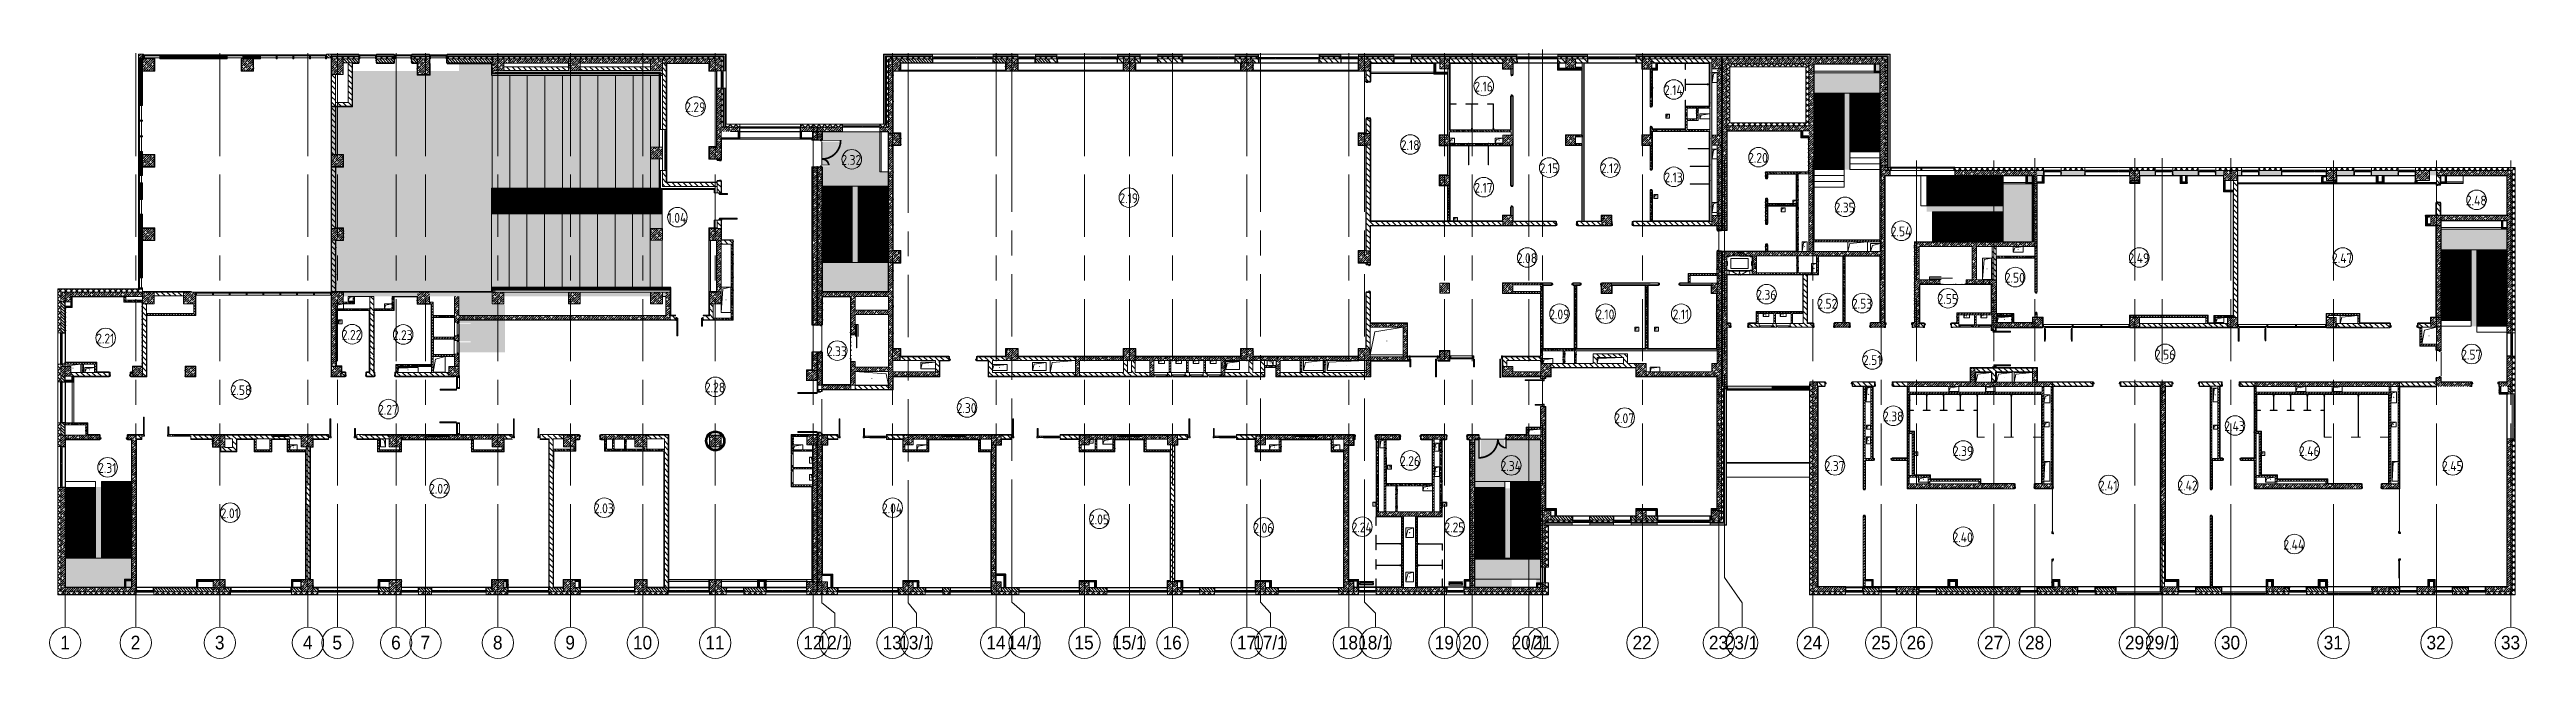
# Model space of a CAD drawing. Header units: millimetres. Extents: x -625 to 415037, y -3642 to 102118.
# Drawn here: x 148082 to 274582, y 71033 to 102117 of the extents above; entities that cross this region are included whole.
import ezdxf

# ---------------------------------------------------------------- set-up
doc = ezdxf.new("R2010")
doc.units = ezdxf.units.MM
for name, pattern in [('Осевая', [6350, 1270, -952.5, 3175, -952.5]), ('Снесенные', [1428.75, 952.5, -476.25]), ('Штрих', [1270, 635, -635])]:
    doc.linetypes.add(name, pattern=pattern)
for name, color, linetype, lineweight in [('A-AREA-IDEN', 7, 'Continuous', 9), ('A-DETL-GENF', 7, 'Continuous', 9), ('A-DOOR-FRAM-2', 7, 'Continuous', 5), ('A-GENM', 7, 'Continuous', 9), ('A-GENM-1', 7, 'Continuous', 20), ('A-GENM-2', 7, 'Штрих', 5), ('A-GLAZ', 7, 'Continuous', 9), ('A-GLAZ-1', 7, 'Continuous', 5), ('A-GLAZ-CURT', 7, 'Continuous', 9), ('A-GLAZ-CURT-1', 7, 'Continuous', 5), ('A-GLAZ-CURT-2', 7, 'Continuous', 20), ('A-GLAZ-CWMG', 7, 'Continuous', 9), ('A-GLAZ-CWMG-1', 7, 'Continuous', 20), ('A-WALL', 7, 'Continuous', 5), ('A-WALL-2', 7, 'Continuous', 30), ('A-WALL-PATT', 7, 'Continuous', 5), ('I-WALL', 7, 'Continuous', 5), ('M-EQPM-3', 7, 'Снесенные', 5), ('S-COLS', 7, 'Continuous', 9), ('S-COLS-1', 7, 'Continuous', 5), ('S-STRS', 7, 'Continuous', 9), ('S-STRS-ANNO', 7, 'Continuous', 5), ('S-STRS-MBND', 7, 'Continuous', 9), ('Оси', 7, 'Continuous', 9), ('Оси-1', 7, 'Continuous', 20), ('Оси-2', 7, 'Осевая', 9)]:
    doc.layers.add(name, color=color, linetype=linetype, lineweight=lineweight)
for name, color, linetype, lineweight, true_color, transparency in [('A-AREA-PATT-1', 7, 'Continuous', 5, 0xa5bae0, 1), ('A-AREA-PATT-2', 7, 'Continuous', 5, 0xcde0ef, 1), ('A-FLOR-PATT-1', 7, 'Continuous', 9, 0xeef6ff, 0.5)]:
    doc.layers.add(name, color=color, linetype=linetype, lineweight=lineweight, true_color=true_color, transparency=transparency)
for name, color, linetype, lineweight, true_color in [('A-DOOR-1', 7, 'Continuous', 5, 0xc0c0c0), ('A-DOOR-FRAM-1', 7, 'Continuous', 5, 0xc0c0c0), ('A-WALL-1', 9, 'Continuous', 5, 0x808080), ('A-WALL-FNSH-1', 9, 'Continuous', 5, 0x808080), ('M-EQPM-2', 7, 'Штрих', 5, 0xb2b2b2), ('M-EQPM-4', 7, 'Continuous', 9, 0x52e2e2), ('M-EQPM-5', 7, 'Continuous', 9, 0xdfe5eb), ('M-EQPM-6', 7, 'Continuous', 9, 0xd0d4d8), ('S-STRS-1', 7, 'Continuous', 9, 0xeef6ff)]:
    doc.layers.add(name, color=color, linetype=linetype, lineweight=lineweight, true_color=true_color)
doc.layers.get('A-DOOR-1').off()
doc.styles.add('Arial', font='arial.ttf', dxfattribs={"width": 0.9, "height": 700})
doc.styles.add('GOST Common', font='', dxfattribs={"width": 0.9, "height": 500})
doc.styles.get('GOST Common').set_extended_font_data('GOST Common')
pattern_1 = [(45, (148772.12, 0), (-141.42136, 141.42136), []), (135, (148772.12, 0), (-141.42136, -141.42136), [])]
pattern_2 = [(45, (148772.12, 0), (-114.04925, 114.04925), []), (45, (148886.17, 0), (-114.04925, 114.04925), [201.612, -40.322, 6.706, -33.617])]
pattern_3 = [(135, (148772.12, 0), (-70.71068, -70.71068), [])]
pattern_4 = [(135, (148772.12, 0), (-141.42136, -141.42136), [])]
pattern_5 = [(45, (148772.12, 0), (-70.71068, 70.71068), [])]
pattern_6 = [(45, (-296.384, 164.685), (-14.1421, 14.1421), []), (135, (-296.384, 164.685), (-14.1421, -14.1421), [])]
pattern_7 = [(45, (-371.384, 164.685), (-14.1421, 14.1421), []), (135, (-371.384, 164.685), (-14.1421, -14.1421), [])]
pattern_8 = [(45, (-546.384, 164.685), (-14.1421, 14.1421), []), (135, (-546.384, 164.685), (-14.1421, -14.1421), [])]
pattern_9 = [(135, (148772.12, 0), (-150.8683, -150.8683), [213.36, -35.56, 7.112, -35.56]), (135, (148772.12, 150.77), (-150.8683, -150.8683), []), (50, (148772.12, 0), (255.05767, -22.3145), [26.67, -293.37]), (355, (148772.12, 0), (-49.3404, 267.47914), [21.336, -234.696]), (100.451, (148793.38, -1.86), (205.71947, 245.16356), [22.666, -249.326]), (46.184, (148772.12, 71.12), (379.511, -58.86), [40.005, -440.055]), (96.636, (148803.75, 66.2), (332.3634, 346.3991), [33.999, -373.989]), (351.184, (148772.12, 71.12), (332.3669, 346.3953), [32.004, -352.044]), (21, (148807.68, 53.34), (212.26017, -143.17112), [26.67, -293.37]), (326, (148807.68, 53.34), (86.52236, 257.86323), [21.336, -234.696]), (71.451, (148825.37, 41.4), (298.78395, 114.6901), [22.666, -249.326]), (37.5, (148772.12, 0), (4.32385, 118.37751), [6.706, -225.146, 6.706, -231.546, -235.585]), (37.5, (148772.12, 0), (4.32385, 118.37751), [-470.103, 6.706, -228.879]), (7.5, (148772.12, 0), (93.54758, 140.2533), [6.706, -129.134, 6.706, -219.812, -89.789]), (7.5, (148772.12, 0), (93.54758, 140.2533), [-362.356, 6.706, -83.083]), (327.5, (148692.82, 0), (189.82734, -8.02019), [6.706, -82.194, 6.706, -270.662, -368.046]), (327.5, (148692.82, 0), (189.82734, -8.02019), [-366.268, 6.706, -361.34]), (317.5, (148657.26, 0), (207.38114, 35.59764), [6.706, -108.864, 6.706, -177.495, -261.366]), (317.5, (148657.26, 0), (207.38114, 35.59764), [-299.771, 6.706, -254.66])]
pattern_10 = [(45, (-371.384, 174.685), (-14.1421, 14.1421), []), (135, (-371.384, 174.685), (-14.1421, -14.1421), [])]
pattern_11 = [(45, (-371.384, 104.685), (-14.1421, 14.1421), []), (135, (-371.384, 104.685), (-14.1421, -14.1421), [])]
pattern_12 = [(45, (-296.384, 104.685), (-14.1421, 14.1421), []), (135, (-296.384, 104.685), (-14.1421, -14.1421), [])]
pattern_13 = [(45, (-171.384, 164.685), (-14.1421, 14.1421), []), (135, (-171.384, 164.685), (-14.1421, -14.1421), [])]
pattern_14 = [(45, (-171.384, 124.685), (-14.1421, 14.1421), []), (135, (-171.384, 124.685), (-14.1421, -14.1421), [])]
pattern_15 = [(0, (148772.123, 0), (243.84, 60.96), [20.117, -162.763, 20.117, -162.763, -975.36]), (0, (148772.123, 0), (243.84, 60.96), [-365.76, 20.117, -345.643, 20.117, -162.763, -426.72]), (0, (148772.123, 0), (243.84, 60.96), [-914.4, 20.117, -101.803, 20.117, -284.683]), (120, (148863.563, 30.48), (-174.71291, 180.691634), [20.117, -162.763, 20.117, -162.763, -975.36]), (120, (148863.563, 30.48), (-174.71291, 180.691634), [-365.76, 20.117, -345.643, 20.117, -162.763, -426.72]), (120, (148863.563, 30.48), (-174.71291, 180.691634), [-914.4, 20.117, -101.803, 20.117, -284.683]), (240, (148894.043, 152.4), (-69.12709, -241.651634), [20.117, -162.763, 20.117, -162.763, -975.36]), (240, (148894.043, 152.4), (-69.12709, -241.651634), [-365.76, 20.117, -345.643, 20.117, -162.763, -426.72]), (240, (148894.043, 152.4), (-69.12709, -241.651634), [-914.4, 20.117, -101.803, 20.117, -284.683])]
pattern_16 = [(45, (148772.12, 0), (-212.132, 212.132), []), (135, (148772.12, 0), (-212.132, -212.132), [])]
pattern_17 = [(135, (148772.12, 0), (-169.7056, -169.7056), []), (225, (148772.12, 0), (169.7056, -169.7056), [])]
pattern_18 = [(0, (148772.12, 0), (812.8, 203.2), [67.056, -542.544, 67.056, -542.544, -3251.2]), (0, (148772.12, 0), (812.8, 203.2), [-1219.2, 67.056, -1152.144, 67.056, -542.544, -1422.4]), (0, (148772.12, 0), (812.8, 203.2), [-3048, 67.056, -339.344, 67.056, -948.944]), (120, (149076.92, 101.6), (-582.3764, 602.3054), [67.056, -542.544, 67.056, -542.544, -3251.2]), (120, (149076.92, 101.6), (-582.3764, 602.3054), [-1219.2, 67.056, -1152.144, 67.056, -542.544, -1422.4]), (120, (149076.92, 101.6), (-582.3764, 602.3054), [-3048, 67.056, -339.344, 67.056, -948.944]), (240, (149178.52, 508), (-230.4236, -805.5054), [67.056, -542.544, 67.056, -542.544, -3251.2]), (240, (149178.52, 508), (-230.4236, -805.5054), [-1219.2, 67.056, -1152.144, 67.056, -542.544, -1422.4]), (240, (149178.52, 508), (-230.4236, -805.5054), [-3048, 67.056, -339.344, 67.056, -948.944])]

# ---------------------------------------------------------------- blocks, each defined once
blk = doc.blocks.new('BSC_Колонна _Прямоугольная - 600х600-23286269-Объем проектирования 2 этажа')
at = {"layer": 'S-COLS-1'}
h = blk.add_hatch(dxfattribs=at)
h.set_pattern_fill('FP_3', color=256, style=0, pattern_type=2)
h.set_pattern_definition([(45, (-29509.74, -7600), (-114.04925, 114.04925), []), (45, (-29395.7, -7600), (-114.04925, 114.04925), [201.613, -40.323, 6.706, -33.617])])
h.paths.add_polyline_path([(-300, -300), (300, -300), (300, 300), (-300, 300), (-300, -134)])
for p, q in [((300, 300), (-300, 300)), ((-300, 300), (-300, -300)), ((300, -300), (300, 300)), ((-300, -300), (300, -300))]:
    blk.add_line(p, q, dxfattribs=at)
blk = doc.blocks.new('BSC_Колонна _Прямоугольная - 500х500-23286270-Объем проектирования 2 этажа')
at = {"layer": 'S-COLS-1'}
h = blk.add_hatch(dxfattribs=at)
h.set_pattern_fill('FP_4', color=256, style=0, pattern_type=2)
h.set_pattern_definition([(45, (-38790, -7650), (-114.04925, 114.04925), []), (45, (-38675.95, -7650), (-114.04925, 114.04925), [201.613, -40.323, 6.706, -33.617])])
h.paths.add_polyline_path([(-70, -250), (250, -250), (250, 250), (-250, 250), (-250, -250)])
for p, q in [((250, 250), (-250, 250)), ((-250, 250), (-250, -250)), ((250, -250), (250, 250)), ((-250, -250), (250, -250))]:
    blk.add_line(p, q, dxfattribs=at)
blk = doc.blocks.new('BSC_Колонна _Прямоугольная - 500х500-V279-Объем проектирования 2 этажа')
at = {"layer": 'S-COLS-1'}
h = blk.add_hatch(dxfattribs=at)
h.set_pattern_fill('FP_5', color=256, style=0, pattern_type=2)
h.set_pattern_definition([(45, (-43160, -7650), (-114.04925, 114.04925), []), (45, (-43045.95, -7650), (-114.04925, 114.04925), [201.613, -40.323, 6.706, -33.617])])
h.paths.add_polyline_path([(-250, -250), (250, -250), (250, 250), (-250, 250), (-250, 50)])
for p, q in [((250, 250), (-250, 250)), ((-250, 250), (-250, -250)), ((250, -250), (250, 250)), ((-250, -250), (250, -250))]:
    blk.add_line(p, q, dxfattribs=at)
blk = doc.blocks.new('BSC_Колонна _Прямоугольная - 500х500-V280-Объем проектирования 2 этажа')
at = {"layer": 'S-COLS-1'}
h = blk.add_hatch(dxfattribs=at)
h.set_pattern_fill('FP_6', color=256, style=0, pattern_type=2)
h.set_pattern_definition([(45, (-47660, -7650), (-114.04925, 114.04925), []), (45, (-47545.95, -7650), (-114.04925, 114.04925), [201.613, -40.323, 6.706, -33.617])])
h.paths.add_polyline_path([(153, -250), (250, -250), (250, 250), (-250, 250), (-250, -250), (-30, -250)])
for p, q in [((250, 250), (-250, 250)), ((-250, 250), (-250, -250)), ((250, -250), (250, 250)), ((-250, -250), (250, -250))]:
    blk.add_line(p, q, dxfattribs=at)
blk = doc.blocks.new('BSC_Колонна _Прямоугольная - 500х500-V281-Объем проектирования 2 этажа')
at = {"layer": 'S-COLS-1'}
h = blk.add_hatch(dxfattribs=at)
h.set_pattern_fill('FP_7', color=256, style=0, pattern_type=2)
h.set_pattern_definition([(45, (-52160, -7650), (-114.04925, 114.04925), []), (45, (-52045.95, -7650), (-114.04925, 114.04925), [201.613, -40.323, 6.706, -33.617])])
h.paths.add_polyline_path([(-250, -250), (250, -250), (250, 250), (-250, 250), (-250, 30)])
for p, q in [((250, 250), (-250, 250)), ((-250, 250), (-250, -250)), ((250, -250), (250, 250)), ((-250, -250), (250, -250))]:
    blk.add_line(p, q, dxfattribs=at)
blk = doc.blocks.new('BSC_Колонна _Прямоугольная - 500х500-V282-Объем проектирования 2 этажа')
at = {"layer": 'S-COLS-1'}
h = blk.add_hatch(dxfattribs=at)
h.set_pattern_fill('FP_8', color=256, style=0, pattern_type=2)
h.set_pattern_definition([(45, (-61160, -7650), (-114.04925, 114.04925), []), (45, (-61045.95, -7650), (-114.04925, 114.04925), [201.613, -40.323, 6.706, -33.617])])
h.paths.add_polyline_path([(250, -250), (250, 250), (-250, 250), (-250, -250)])
for p, q in [((250, 250), (-250, 250)), ((-250, 250), (-250, -250)), ((250, -250), (250, 250)), ((-250, -250), (250, -250))]:
    blk.add_line(p, q, dxfattribs=at)
blk = doc.blocks.new('BSC_Колонна _Прямоугольная - 600х600-V283-Объем проектирования 2 этажа')
at = {"layer": 'S-COLS-1'}
h = blk.add_hatch(dxfattribs=at)
h.set_pattern_fill('FP_9', color=256, style=0, pattern_type=2)
h.set_pattern_definition([(45, (-25860, -200), (-114.0493, 114.0493), []), (45, (-25745.95, -200), (-114.0493, 114.0493), [201.613, -40.323, 6.706, -33.617])])
h.paths.add_polyline_path([(271, -300), (300, -300), (300, 300), (-300, 300), (-300, -300)])
for p, q in [((300, 300), (-300, 300)), ((-300, 300), (-300, -300)), ((300, -300), (300, 300)), ((-300, -300), (300, -300))]:
    blk.add_line(p, q, dxfattribs=at)
blk = doc.blocks.new('BSC_Колонна _Прямоугольная - 600х600-V284-Объем проектирования 2 этажа')
at = {"layer": 'S-COLS-1'}
h = blk.add_hatch(dxfattribs=at)
h.set_pattern_fill('FP_10', color=256, style=0, pattern_type=2)
h.set_pattern_definition([(45, (-29509.74, -200), (-114.04925, 114.04925), []), (45, (-29395.7, -200), (-114.04925, 114.04925), [201.613, -40.323, 6.706, -33.617])])
h.paths.add_polyline_path([(-300, -300), (300, -300), (300, 300), (-300, 300), (-300, -207)])
for p, q in [((300, 300), (-300, 300)), ((-300, 300), (-300, -300)), ((300, -300), (300, 300)), ((-300, -300), (300, -300))]:
    blk.add_line(p, q, dxfattribs=at)
blk = doc.blocks.new('BSC_Колонна _Прямоугольная - 500х500-V285-Объем проектирования 2 этажа')
at = {"layer": 'S-COLS-1'}
h = blk.add_hatch(dxfattribs=at)
h.set_pattern_fill('FP_11', color=256, style=0, pattern_type=2)
h.set_pattern_definition([(45, (-38790, -150), (-114.04925, 114.04925), []), (45, (-38675.95, -150), (-114.04925, 114.04925), [201.613, -40.323, 6.706, -33.617])])
h.paths.add_polyline_path([(-250, -250), (250, -250), (250, 250), (-250, 250), (-250, -50)])
for p, q in [((250, 250), (-250, 250)), ((-250, 250), (-250, -250)), ((250, -250), (250, 250)), ((-250, -250), (250, -250))]:
    blk.add_line(p, q, dxfattribs=at)
blk = doc.blocks.new('BSC_Колонна _Прямоугольная - 500х500-V286-Объем проектирования 2 этажа')
at = {"layer": 'S-COLS-1'}
h = blk.add_hatch(dxfattribs=at)
h.set_pattern_fill('FP_12', color=256, style=0, pattern_type=2)
h.set_pattern_definition([(45, (-43160, -150), (-114.04925, 114.04925), []), (45, (-43045.95, -150), (-114.04925, 114.04925), [201.613, -40.323, 6.706, -33.617])])
h.paths.add_polyline_path([(-250, -250), (250, -250), (250, 250), (-250, 250), (-250, -50)])
for p, q in [((250, 250), (-250, 250)), ((-250, 250), (-250, -250)), ((250, -250), (250, 250)), ((-250, -250), (250, -250))]:
    blk.add_line(p, q, dxfattribs=at)
blk = doc.blocks.new('BSC_Колонна _Прямоугольная - 500х500-V287-Объем проектирования 2 этажа')
at = {"layer": 'S-COLS-1'}
h = blk.add_hatch(dxfattribs=at)
h.set_pattern_fill('FP_13', color=256, style=0, pattern_type=2)
h.set_pattern_definition([(45, (-47660, -150), (-114.04925, 114.04925), []), (45, (-47545.95, -150), (-114.04925, 114.04925), [201.613, -40.323, 6.706, -33.617])])
h.paths.add_polyline_path([(250, -250), (250, 250), (-250, 250), (-250, -250), (153, -250)])
for p, q in [((250, 250), (-250, 250)), ((-250, 250), (-250, -250)), ((250, -250), (250, 250)), ((-250, -250), (250, -250))]:
    blk.add_line(p, q, dxfattribs=at)
blk = doc.blocks.new('BSC_Колонна _Прямоугольная - 500х500-V288-Объем проектирования 2 этажа')
at = {"layer": 'S-COLS-1'}
h = blk.add_hatch(dxfattribs=at)
h.set_pattern_fill('FP_14', color=256, style=0, pattern_type=2)
h.set_pattern_definition([(45, (-52160, -150), (-114.04925, 114.04925), []), (45, (-52045.95, -150), (-114.04925, 114.04925), [201.613, -40.323, 6.706, -33.617])])
h.paths.add_polyline_path([(-11, -250), (250, -250), (250, 250), (-250, 250), (-250, -250)])
for p, q in [((250, 250), (-250, 250)), ((-250, 250), (-250, -250)), ((250, -250), (250, 250)), ((-250, -250), (250, -250))]:
    blk.add_line(p, q, dxfattribs=at)
blk = doc.blocks.new('BSC_Колонна _Прямоугольная - 500х500-V289-Объем проектирования 2 этажа')
at = {"layer": 'S-COLS-1'}
h = blk.add_hatch(dxfattribs=at)
h.set_pattern_fill('FP_15', color=256, style=0, pattern_type=2)
h.set_pattern_definition([(45, (-61160, -150), (-114.04925, 114.04925), []), (45, (-61045.95, -150), (-114.04925, 114.04925), [201.613, -40.323, 6.706, -33.617])])
h.paths.add_polyline_path([(250, -250), (250, 250), (-250, 250), (-250, -250)])
for p, q in [((250, 250), (-250, 250)), ((-250, 250), (-250, -250)), ((250, -250), (250, 250)), ((-250, -250), (250, -250))]:
    blk.add_line(p, q, dxfattribs=at)
blk = doc.blocks.new('BSC_Колонна _Прямоугольная - 500х500-V290-Объем проектирования 2 этажа')
at = {"layer": 'S-COLS-1'}
h = blk.add_hatch(dxfattribs=at)
h.set_pattern_fill('FP_16', color=256, style=0, pattern_type=2)
h.set_pattern_definition([(45, (-65660, -150), (-114.04925, 114.04925), []), (45, (-65545.95, -150), (-114.04925, 114.04925), [201.613, -40.323, 6.706, -33.617])])
h.paths.add_polyline_path([(250, -250), (250, 250), (-250, 250), (-250, -250), (221, -250)])
for p, q in [((250, 250), (-250, 250)), ((-250, 250), (-250, -250)), ((250, -250), (250, 250)), ((-250, -250), (250, -250))]:
    blk.add_line(p, q, dxfattribs=at)
blk = doc.blocks.new('BSC_Колонна _Прямоугольная - 500х500-V291-Объем проектирования 2 этажа')
at = {"layer": 'S-COLS-1'}
h = blk.add_hatch(dxfattribs=at)
h.set_pattern_fill('FP_17', color=256, style=0, pattern_type=2)
h.set_pattern_definition([(45, (-75730, -3800), (-114.04925, 114.04925), []), (45, (-75615.95, -3800), (-114.04925, 114.04925), [201.613, -40.323, 6.706, -33.617])])
h.paths.add_polyline_path([(-30, -250), (250, -250), (250, 250), (-250, 250), (-250, -250), (-43, -250)])
for p, q in [((250, 250), (-250, 250)), ((-250, 250), (-250, -250)), ((250, -250), (250, 250)), ((-250, -250), (250, -250))]:
    blk.add_line(p, q, dxfattribs=at)
blk = doc.blocks.new('BSC_Колонна _Прямоугольная - 500х500-V292-Объем проектирования 2 этажа')
at = {"layer": 'S-COLS-1'}
h = blk.add_hatch(dxfattribs=at)
h.set_pattern_fill('FP_18', color=256, style=0, pattern_type=2)
h.set_pattern_definition([(45, (-80600, -3800), (-114.04925, 114.04925), []), (45, (-80485.95, -3800), (-114.04925, 114.04925), [201.613, -40.323, 6.706, -33.617])])
h.paths.add_polyline_path([(250, -250), (250, 250), (-250, 250), (-250, -250)])
for p, q in [((250, 250), (-250, 250)), ((-250, 250), (-250, -250)), ((250, -250), (250, 250)), ((-250, -250), (250, -250))]:
    blk.add_line(p, q, dxfattribs=at)
blk = doc.blocks.new('BSC_Колонна _Прямоугольная - 500х500-V293-Объем проектирования 2 этажа')
at = {"layer": 'S-COLS-1'}
h = blk.add_hatch(dxfattribs=at)
h.set_pattern_fill('FP_19', color=256, style=0, pattern_type=2)
h.set_pattern_definition([(45, (-65660, -7650), (-114.04925, 114.04925), []), (45, (-65545.95, -7650), (-114.04925, 114.04925), [201.613, -40.323, 6.706, -33.617])])
h.paths.add_polyline_path([(-250, -250), (250, -250), (250, 250), (-250, 250), (-250, 123)])
for p, q in [((250, 250), (-250, 250)), ((-250, 250), (-250, -250)), ((250, -250), (250, 250)), ((-250, -250), (250, -250))]:
    blk.add_line(p, q, dxfattribs=at)
blk = doc.blocks.new('BSC_Колонна _Прямоугольная - 600х600-23205240-Объем проектирования 2 этажа')
at = {"layer": 'S-COLS-1'}
h = blk.add_hatch(dxfattribs=at)
h.set_pattern_fill('FP_20', color=256, style=0, pattern_type=2)
h.set_pattern_definition([(45, (-66460, -12000), (-114.04925, 114.04925), []), (45, (-66345.95, -12000), (-114.04925, 114.04925), [201.613, -40.323, 6.706, -33.617])])
h.paths.add_polyline_path([(100, -300), (300, -300), (300, 300), (-300, 300), (-300, -300)])
for p, q in [((300, 300), (-300, 300)), ((-300, 300), (-300, -300)), ((300, -300), (300, 300)), ((-300, -300), (300, -300))]:
    blk.add_line(p, q, dxfattribs=at)
blk = doc.blocks.new('BSC_Колонна _Прямоугольная - 600х800-24078684-Объем проектирования 2 этажа')
at = {"layer": 'S-COLS-1'}
h = blk.add_hatch(dxfattribs=at)
h.set_pattern_fill('FP_21', color=256, style=0, pattern_type=2)
h.set_pattern_definition([(45, (-14010, -26700), (-114.04925, 114.04925), []), (45, (-13895.95, -26700), (-114.04925, 114.04925), [201.613, -40.323, 6.706, -33.617])])
h.paths.add_polyline_path([(-100, -400), (300, -400), (300, 400), (-300, 400), (-300, -400), (-166, -400)])
for p, q in [((300, 400), (-300, 400)), ((-300, 400), (-300, -400)), ((300, -400), (300, 400)), ((-300, -400), (300, -400))]:
    blk.add_line(p, q, dxfattribs=at)
blk = doc.blocks.new('BSC_Колонна _Прямоугольная - 600х600-V294-Объем проектирования 2 этажа')
at = {"layer": 'S-COLS-1'}
h = blk.add_hatch(dxfattribs=at)
h.set_pattern_fill('FP_25', color=256, style=0, pattern_type=2)
h.set_pattern_definition([(45, (-14010, -14900), (-114.0493, 114.0493), []), (45, (-13895.95, -14900), (-114.0493, 114.0493), [201.612, -40.322, 6.706, -33.617])])
h.paths.add_polyline_path([(-166, -300), (300, -300), (300, 300), (-300, 300), (-300, -300)])
for p, q in [((300, 300), (-300, 300)), ((-300, 300), (-300, -300)), ((300, -300), (300, 300)), ((-300, -300), (300, -300))]:
    blk.add_line(p, q, dxfattribs=at)
blk = doc.blocks.new('BSC_Колонна _Прямоугольная - 600х600-23295697-Объем проектирования 2 этажа')
at = {"layer": 'S-COLS-1'}
h = blk.add_hatch(dxfattribs=at)
h.set_pattern_fill('FP_26', color=256, style=0, pattern_type=2)
h.set_pattern_definition([(45, (-14010, -18150), (-114.0493, 114.0493), []), (45, (-13895.95, -18150), (-114.0493, 114.0493), [201.612, -40.322, 6.706, -33.617])])
h.paths.add_polyline_path([(-138, -300), (300, -300), (300, 300), (-300, 300), (-300, -300)])
for p, q in [((300, 300), (-300, 300)), ((-300, 300), (-300, -300)), ((300, -300), (300, 300)), ((-300, -300), (300, -300))]:
    blk.add_line(p, q, dxfattribs=at)
blk = doc.blocks.new('BSC_Колонна _Прямоугольная - 600х600-V295-Объем проектирования 2 этажа')
at = {"layer": 'S-COLS-1'}
h = blk.add_hatch(dxfattribs=at)
h.set_pattern_fill('FP_27', color=256, style=0, pattern_type=2)
h.set_pattern_definition([(45, (-14010, -21900), (-114.0493, 114.0493), []), (45, (-13895.95, -21900), (-114.0493, 114.0493), [201.613, -40.323, 6.706, -33.617])])
h.paths.add_polyline_path([(-300, -300), (300, -300), (300, 300), (-300, 300), (-300, -300)])
for p, q in [((300, 300), (-300, 300)), ((-300, 300), (-300, -300)), ((300, -300), (300, 300)), ((-300, -300), (300, -300))]:
    blk.add_line(p, q, dxfattribs=at)
blk = doc.blocks.new('BSC_Колонна _Прямоугольная - 600х600-V296-Объем проектирования 2 этажа')
at = {"layer": 'S-COLS-1'}
h = blk.add_hatch(dxfattribs=at)
h.set_pattern_fill('FP_28', color=256, style=0, pattern_type=2)
h.set_pattern_definition([(45, (-25860, -7600), (-114.0493, 114.0493), []), (45, (-25745.95, -7600), (-114.0493, 114.0493), [201.613, -40.323, 6.706, -33.617])])
h.paths.add_polyline_path([(-300, -300), (300, -300), (300, 300), (-300, 300), (-300, 80)])
for p, q in [((300, 300), (-300, 300)), ((-300, 300), (-300, -300)), ((300, -300), (300, 300)), ((-300, -300), (300, -300))]:
    blk.add_line(p, q, dxfattribs=at)
blk = doc.blocks.new('BSC_Колонна _Прямоугольная - 600х600-V297-Объем проектирования 2 этажа')
at = {"layer": 'S-COLS-1'}
h = blk.add_hatch(dxfattribs=at)
h.set_pattern_fill('FP_29', color=256, style=0, pattern_type=2)
h.set_pattern_definition([(45, (-26110, -26800), (-114.04925, 114.04925), []), (45, (-25995.95, -26800), (-114.04925, 114.04925), [201.613, -40.323, 6.706, -33.617])])
h.paths.add_polyline_path([(300, -300), (300, 300), (-300, 300), (-300, -300)])
for p, q in [((300, 300), (-300, 300)), ((-300, 300), (-300, -300)), ((300, -300), (300, 300)), ((-300, -300), (300, -300))]:
    blk.add_line(p, q, dxfattribs=at)
blk = doc.blocks.new('BSC_Колонна _Прямоугольная - 600х600-V298-Объем проектирования 2 этажа')
at = {"layer": 'S-COLS-1'}
h = blk.add_hatch(dxfattribs=at)
h.set_pattern_fill('FP_30', color=256, style=0, pattern_type=2)
h.set_pattern_definition([(45, (-26110, -14900), (-114.04925, 114.04925), []), (45, (-25995.95, -14900), (-114.04925, 114.04925), [201.613, -40.323, 6.706, -33.617])])
h.paths.add_polyline_path([(-300, -300), (300, -300), (300, 300), (-300, 300), (-300, 80)])
for p, q in [((300, 300), (-300, 300)), ((-300, 300), (-300, -300)), ((300, -300), (300, 300)), ((-300, -300), (300, -300))]:
    blk.add_line(p, q, dxfattribs=at)
blk = doc.blocks.new('BSC_Колонна _Прямоугольная - 600х600-V299-Объем проектирования 2 этажа')
at = {"layer": 'S-COLS-1'}
h = blk.add_hatch(dxfattribs=at)
h.set_pattern_fill('FP_31', color=256, style=0, pattern_type=2)
h.set_pattern_definition([(45, (-66460, -17000), (-114.04925, 114.04925), []), (45, (-66345.95, -17000), (-114.04925, 114.04925), [201.613, -40.323, 6.706, -33.617])])
h.paths.add_polyline_path([(100, -300), (300, -300), (300, 300), (-300, 300), (-300, -300)])
for p, q in [((300, 300), (-300, 300)), ((-300, 300), (-300, -300)), ((300, -300), (300, 300)), ((-300, -300), (300, -300))]:
    blk.add_line(p, q, dxfattribs=at)
blk = doc.blocks.new('BSC_Колонна _Прямоугольная - 500х500-23287078-Объем проектирования 2 этажа')
at = {"layer": 'S-COLS-1'}
h = blk.add_hatch(dxfattribs=at)
h.set_pattern_fill('FP_32', color=256, style=0, pattern_type=2)
h.set_pattern_definition([(45, (-84450, -22950), (-114.04925, 114.04925), []), (45, (-84335.95, -22950), (-114.04925, 114.04925), [201.613, -40.323, 6.706, -33.617])])
h.paths.add_polyline_path([(140, -250), (250, -250), (250, 250), (-250, 250), (-249, -250), (60, -250)])
for p, q in [((250, 250), (-250, 250)), ((-250, 250), (-250, -250)), ((250, -250), (250, 250)), ((-250, -250), (250, -250))]:
    blk.add_line(p, q, dxfattribs=at)
blk = doc.blocks.new('110_Дверь_СКБ_1Ст_Внутренняя1 - Д-8 950x2100h_охрана-31784688-Объем проектирования 2 этажа')
at = {"layer": 'A-DOOR-FRAM-2'}
h = blk.add_hatch(dxfattribs=at)
h.set_pattern_fill('FP_34', color=256, style=0, pattern_type=2)
h.set_pattern_definition(pattern_6)
h.paths.add_polyline_path([(-438, 100), (-463, 100), (-463, -100), (-438, -99), (-438, 95)])
at = {"layer": 'A-DOOR-FRAM-1'}
for p, q in [((-423, 108), (-493, 108)), ((-493, 108), (-493, 100)), ((-493, 100), (-423, 100)), ((-438, 100), (-463, 100)), ((-463, 100), (-463, -100)), ((-413, 100), (-438, 100)), ((-438, 100), (-438, 20)), ((-438, -100), (-438, 100)), ((-423, 100), (-438, 100)), ((-438, 100), (-438, 99)), ((-438, 99), (-423, 99)), ((-438, 20), (-403, 20)), ((-423, 20), (-438, 20)), ((-438, 20), (-438, -100)), ((-423, 100), (-423, 108)), ((-423, 99), (-423, 100)), ((-423, -100), (-423, 20)), ((-413, 60), (-413, 100)), ((-403, 60), (-413, 60)), ((-403, 20), (-403, 60)), ((437, 60), (427, 60)), ((427, 60), (427, 20)), ((427, 20), (462, 20)), ((437, 100), (437, 60)), ((462, 100), (437, 100)), ((517, 108), (447, 108)), ((447, 108), (447, 100)), ((462, 100), (447, 100)), ((447, 100), (447, 99)), ((447, 100), (517, 100)), ((447, 99), (462, 99)), ((462, 20), (447, 20)), ((447, 20), (447, -100)), ((462, 20), (462, 100)), ((487, 100), (462, 100)), ((462, 100), (462, -100)), ((462, 99), (462, 100)), ((462, -100), (462, 20)), ((487, -100), (487, 100)), ((517, 100), (517, 108)), ((-423, -100), (-493, -100)), ((-493, -100), (-493, -108)), ((-493, -108), (-423, -108)), ((-463, -100), (-438, -100)), ((-438, -100), (-423, -100)), ((-423, -108), (-423, -100)), ((447, -100), (462, -100)), ((517, -100), (447, -100)), ((447, -100), (447, -108)), ((447, -108), (517, -108)), ((462, -100), (487, -100)), ((517, -108), (517, -100))]:
    blk.add_line(p, q, dxfattribs=at)
blk = doc.blocks.new('110_Дверь_СКБ_2Ст - Д-5_п_ Из игровой в коридор-32679362-Объем проектирования 2 этажа')
at = {"layer": 'A-DOOR-FRAM-1'}
for p, q in [((-672, 118), (-742, 118)), ((-742, 118), (-742, 110)), ((-742, 110), (-672, 110)), ((-638, 110), (-688, 110)), ((-688, 110), (-688, 30)), ((-688, 30), (-628, 30)), ((-672, 30), (-688, 30)), ((-688, 30), (-688, -110)), ((-672, 110), (-672, 118)), ((-672, -110), (-672, 30)), ((-638, 60), (-638, 110)), ((-628, 60), (-638, 60)), ((-628, 30), (-628, 60)), ((662, 60), (652, 60)), ((652, 60), (652, 30)), ((652, 30), (712, 30)), ((662, 110), (662, 60)), ((712, 110), (662, 110)), ((768, 118), (698, 118)), ((698, 118), (698, 110)), ((698, 110), (768, 110)), ((712, 30), (698, 30)), ((698, 30), (698, -110)), ((712, 30), (712, 110)), ((712, -110), (712, 30)), ((768, 110), (768, 118)), ((-672, -110), (-742, -110)), ((-742, -110), (-742, -118)), ((-742, -118), (-672, -118)), ((-688, -110), (-672, -110)), ((-672, -118), (-672, -110)), ((698, -110), (712, -110)), ((768, -110), (698, -110)), ((698, -110), (698, -118)), ((698, -118), (768, -118)), ((768, -118), (768, -110))]:
    blk.add_line(p, q, dxfattribs=at)
blk = doc.blocks.new('110_Дверь_СКБ_1Ст_Внутренняя1 - Д-4 1100x2100h_су мгн-32375332-Объем проектирования 2 этажа')
at = {"layer": 'A-DOOR-FRAM-2'}
h = blk.add_hatch(dxfattribs=at)
h.set_pattern_fill('FP_76', color=256, style=0, pattern_type=2)
h.set_pattern_definition(pattern_7)
h.paths.add_polyline_path([(-538, 100), (-538, -100), (-513, -100), (-513, 100)])
at = {"layer": 'A-DOOR-FRAM-1'}
for p, q in [((-498, 108), (-568, 108)), ((-568, 108), (-568, 100)), ((-568, 100), (-498, 100)), ((-513, 100), (-538, 100)), ((-538, 100), (-538, -100)), ((-488, 100), (-513, 100)), ((-513, 100), (-513, 20)), ((-513, -100), (-513, 100)), ((-498, 100), (-513, 100)), ((-513, 100), (-513, 99)), ((-513, 99), (-498, 99)), ((-513, 20), (-478, 20)), ((-498, 20), (-513, 20)), ((-513, 20), (-513, -100)), ((-498, 100), (-498, 108)), ((-498, 99), (-498, 100)), ((-498, -100), (-498, 20)), ((-488, 60), (-488, 100)), ((-478, 60), (-488, 60)), ((-478, 20), (-478, 60)), ((512, 60), (502, 60)), ((502, 60), (502, 20)), ((502, 20), (537, 20)), ((512, 100), (512, 60)), ((537, 100), (512, 100)), ((592, 108), (522, 108)), ((522, 108), (522, 100)), ((537, 100), (522, 100)), ((522, 100), (522, 99)), ((522, 100), (592, 100)), ((522, 99), (537, 99)), ((537, 20), (522, 20)), ((522, 20), (522, -100)), ((537, 20), (537, 100)), ((562, 100), (537, 100)), ((537, 100), (537, -100)), ((537, 99), (537, 100)), ((537, -100), (537, 20)), ((562, -100), (562, 100)), ((592, 100), (592, 108)), ((-498, -100), (-568, -100)), ((-568, -100), (-568, -108)), ((-568, -108), (-498, -108)), ((-538, -100), (-513, -100)), ((-513, -100), (-498, -100)), ((-498, -108), (-498, -100)), ((522, -100), (537, -100)), ((592, -100), (522, -100)), ((522, -100), (522, -108)), ((522, -108), (592, -108)), ((537, -100), (562, -100)), ((592, -108), (592, -100))]:
    blk.add_line(p, q, dxfattribs=at)
blk = doc.blocks.new('120_Окно_СКБ_1Ст - 120_Окно_СКБ_1Ст 900х2500_h_ с форточкой-22876038-Объем проектирования 2 этажа')
at = {"layer": 'A-GLAZ'}
for p, q in [((-450, -127), (-450, -57)), ((-450, -57), (-380, -57)), ((-380, -127), (-450, -127)), ((-380, -127), (-400, -127)), ((-400, -127), (-400, -137)), ((-400, -137), (400, -137)), ((400, -137), (-400, -137)), ((-380, -57), (-380, -127)), ((380, -87), (-380, -87)), ((-380, -87), (-380, -127)), ((-330, -137), (-330, -87)), ((330, -137), (330, -87)), ((380, -127), (380, -57)), ((380, -57), (450, -57)), ((380, -127), (380, -87)), ((450, -127), (380, -127)), ((400, -127), (380, -127)), ((400, -137), (400, -127)), ((450, -57), (450, -127))]:
    blk.add_line(p, q, dxfattribs=at)
at = {"layer": 'A-GLAZ-1'}
for p, q in [((450, -57), (-450, -57)), ((-430, -127), (-400, -127)), ((-330, -107), (330, -107)), ((330, -117), (-330, -117)), ((400, -127), (430, -127))]:
    blk.add_line(p, q, dxfattribs=at)
blk = doc.blocks.new('120_Окно_СКБ_1Ст - 120_Окно_СКБ_1Ст 900х2500_h_ с форточкой-22877787-Объем проектирования 2 этажа')
at = {"layer": 'A-GLAZ'}
for p, q in [((-450, -127), (-450, -57)), ((-450, -57), (-380, -57)), ((-380, -127), (-450, -127)), ((-380, -127), (-400, -127)), ((-400, -127), (-400, -137)), ((-400, -137), (400, -137)), ((400, -137), (-400, -137)), ((-380, -57), (-380, -127)), ((380, -87), (-380, -87)), ((-380, -87), (-380, -127)), ((-330, -137), (-330, -87)), ((330, -137), (330, -87)), ((380, -127), (380, -57)), ((380, -57), (450, -57)), ((380, -127), (380, -87)), ((450, -127), (380, -127)), ((400, -127), (380, -127)), ((400, -137), (400, -127)), ((450, -57), (450, -127))]:
    blk.add_line(p, q, dxfattribs=at)
at = {"layer": 'A-GLAZ-1'}
for p, q in [((450, -57), (-450, -57)), ((-430, -127), (-400, -127)), ((-330, -107), (330, -107)), ((330, -117), (-330, -117)), ((400, -127), (430, -127))]:
    blk.add_line(p, q, dxfattribs=at)
blk = doc.blocks.new('120_Окно_СКБ_1Ст - 120_Окно_СКБ_1Ст 900х2500_h_ с форточкой-V300-Объем проектирования 2 этажа')
at = {"layer": 'A-GLAZ'}
for p, q in [((-450, -127), (-450, -57)), ((-450, -57), (-380, -57)), ((-380, -127), (-450, -127)), ((-380, -127), (-400, -127)), ((-400, -127), (-400, -137)), ((-400, -137), (400, -137)), ((400, -137), (-400, -137)), ((-380, -57), (-380, -127)), ((380, -87), (-380, -87)), ((-380, -87), (-380, -127)), ((-330, -137), (-330, -87)), ((330, -137), (330, -87)), ((380, -127), (380, -57)), ((380, -57), (450, -57)), ((380, -127), (380, -87)), ((450, -127), (380, -127)), ((400, -127), (380, -127)), ((400, -137), (400, -127)), ((450, -57), (450, -127))]:
    blk.add_line(p, q, dxfattribs=at)
at = {"layer": 'A-GLAZ-1'}
for p, q in [((450, -57), (-450, -57)), ((-430, -127), (-400, -127)), ((-330, -107), (330, -107)), ((330, -117), (-330, -117)), ((400, -127), (430, -127))]:
    blk.add_line(p, q, dxfattribs=at)
blk = doc.blocks.new('Прямоугольный импост - Импост структурный с накладкой - 190мм-22856075-Объем проектирования 2 этажа')
at = {"layer": 'A-GLAZ-CWMG-1'}
for p, q in [((0, 190), (-50, 190)), ((-50, 190), (-50, 40)), ((-50, 40), (-40, 40)), ((-40, 0), (-50, 0)), ((-50, 0), (-50, -17)), ((-40, 40), (-40, 0)), ((-10, 0), (-10, 40)), ((-10, 40), (0, 40)), ((0, 0), (-10, 0)), ((0, 40), (0, 190)), ((0, -17), (0, 0)), ((-50, -17), (0, -17))]:
    blk.add_line(p, q, dxfattribs=at)
blk = doc.blocks.new('Прямоугольный импост - Импост структурный с накладкой - 190мм-V301-Объем проектирования 2 этажа')
at = {"layer": 'A-GLAZ-CWMG-1'}
for p, q in [((0, 190), (-50, 190)), ((-50, 190), (-50, 40)), ((-50, 40), (-40, 40)), ((-40, 0), (-50, 0)), ((-50, 0), (-50, -17)), ((-40, 40), (-40, 0)), ((-10, 0), (-10, 40)), ((-10, 40), (0, 40)), ((0, 0), (-10, 0)), ((0, 40), (0, 188)), ((0, -17), (0, 0)), ((-50, -17), (0, -17))]:
    blk.add_line(p, q, dxfattribs=at)
blk = doc.blocks.new('Прямоугольный импост - Импост структурный с накладкой - 190мм-22856805-Объем проектирования 2 этажа')
at = {"layer": 'A-GLAZ-CWMG-1'}
for p, q in [((0, 17), (-50, 17)), ((-50, 17), (-50, 0)), ((-50, 0), (-40, 0)), ((-40, 0), (-40, -40)), ((-10, -40), (-10, 0)), ((-10, 0), (0, 0)), ((0, 11), (0, 17)), ((-40, -40), (-50, -40)), ((-50, -40), (-50, -190)), ((-50, -190), (0, -190)), ((0, -40), (-10, -40))]:
    blk.add_line(p, q, dxfattribs=at)
blk = doc.blocks.new('BSC_Колонна _Прямоугольная - 600х600-23205375-Объем проектирования 2 этажа')
at = {"layer": 'S-COLS-1'}
h = blk.add_hatch(dxfattribs=at)
h.set_pattern_fill('FP_54', color=256, style=0, pattern_type=2)
h.set_pattern_definition([(45, (-54460, -12000), (-114.04925, 114.04925), []), (45, (-54345.95, -12000), (-114.04925, 114.04925), [201.613, -40.323, 6.706, -33.617])])
h.paths.add_polyline_path([(300, -300), (300, 300), (-300, 300), (-300, -300), (289, -300)])
for p, q in [((300, 300), (-300, 300)), ((-300, 300), (-300, -300)), ((300, -300), (300, 300)), ((-300, -300), (300, -300))]:
    blk.add_line(p, q, dxfattribs=at)
blk = doc.blocks.new('BSC_Колонна _Прямоугольная - 600х600-V302-Объем проектирования 2 этажа')
at = {"layer": 'S-COLS-1'}
h = blk.add_hatch(dxfattribs=at)
h.set_pattern_fill('FP_55', color=256, style=0, pattern_type=2)
h.set_pattern_definition([(45, (-42460, -26800), (-114.04925, 114.04925), []), (45, (-42345.95, -26800), (-114.04925, 114.04925), [201.613, -40.323, 6.706, -33.617])])
h.paths.add_polyline_path([(293, -300), (300, -300), (300, 300), (-300, 300), (-300, -300), (272, -300)])
for p, q in [((300, 300), (-300, 300)), ((-300, 300), (-300, -300)), ((300, -300), (300, 300)), ((-300, -300), (300, -300))]:
    blk.add_line(p, q, dxfattribs=at)
blk = doc.blocks.new('110_Дверь_СКБ_2Ст - Д-6_л__ ДОО_Дв_1450x2100h_Дверь из раздевальной в коридор-25835678-Объем проектирования 2 этажа')
at = {"layer": 'A-DOOR-FRAM-2'}
h = blk.add_hatch(dxfattribs=at)
h.set_pattern_fill('FP_40', color=256, style=0, pattern_type=2)
h.set_pattern_definition(pattern_8)
h.paths.add_polyline_path([(-688, 86), (-688, 100), (-713, 100), (-713, -100), (-688, -100), (-688, -47)])
at = {"layer": 'A-DOOR-FRAM-1'}
for p, q in [((-672, 108), (-742, 108)), ((-742, 108), (-742, 100)), ((-742, 100), (-672, 100)), ((-688, 100), (-713, 100)), ((-713, 100), (-713, -100)), ((-638, 100), (-688, 100)), ((-688, 100), (-688, 20)), ((-688, 20), (-628, 20)), ((-688, -100), (-688, 100)), ((-672, 20), (-688, 20)), ((-688, 20), (-688, -100)), ((-672, 100), (-672, 108)), ((-672, -100), (-672, 20)), ((-638, 50), (-638, 100)), ((-628, 50), (-638, 50)), ((-628, 20), (-628, 50)), ((662, 50), (652, 50)), ((652, 50), (652, 20)), ((652, 20), (712, 20)), ((662, 100), (662, 50)), ((712, 100), (662, 100)), ((768, 108), (698, 108)), ((698, 108), (698, 100)), ((698, 100), (768, 100)), ((712, 20), (698, 20)), ((698, 20), (698, -100)), ((712, 20), (712, 100)), ((738, 100), (712, 100)), ((712, 100), (712, -100)), ((712, -100), (712, 20)), ((738, -100), (738, 100)), ((768, 100), (768, 108)), ((-672, -100), (-742, -100)), ((-742, -100), (-742, -108)), ((-742, -108), (-672, -108)), ((-713, -100), (-688, -100)), ((-688, -100), (-672, -100)), ((-672, -108), (-672, -100)), ((698, -100), (712, -100)), ((768, -100), (698, -100)), ((698, -100), (698, -108)), ((698, -108), (768, -108)), ((712, -100), (738, -100)), ((768, -108), (768, -100))]:
    blk.add_line(p, q, dxfattribs=at)
blk = doc.blocks.new('Системная панель - Стекло - 40мм-22858580-Объем проектирования 2 этажа')
at = {"layer": 'A-GLAZ-CURT-2'}
for p, q in [((372.5, 40), (-372.5, 40)), ((-372.5, 40), (-372.5, 0)), ((-372.5, 0), (372.5, 0)), ((372.5, 0), (372.5, 40))]:
    blk.add_line(p, q, dxfattribs=at)
blk = doc.blocks.new('Системная панель - Стекло - 40мм-22858442-Объем проектирования 2 этажа')
at = {"layer": 'A-GLAZ-CURT-1'}
h = blk.add_hatch(dxfattribs=at)
h.set_pattern_fill('FP_198', color=256, style=0, pattern_type=2)
h.set_pattern_definition([(135, (19350.1, -4071.1), (-565.685, -565.685), [400, -1200]), (135, (19550.1, -4471.1), (-565.685, -565.685), [1200, -400]), (135, (19750.1, -3671.1), (-565.685, -565.685), [400, -1200])])
h.paths.add_polyline_path([(385, 40), (-385, 40), (-385, 0), (385, 0)])
at = {"layer": 'A-GLAZ-CURT-2'}
for p, q in [((385, 40), (-385, 40)), ((-385, 40), (-385, 0)), ((-385, 0), (385, 0)), ((385, 0), (385, 40))]:
    blk.add_line(p, q, dxfattribs=at)
blk = doc.blocks.new('Системная панель - Стекло - 40мм-V303-Объем проектирования 2 этажа')
at = {"layer": 'A-GLAZ-CURT-1'}
h = blk.add_hatch(dxfattribs=at)
h.set_pattern_fill('FP_53', color=256, style=0, pattern_type=2)
h.set_pattern_definition([(135, (23350.1, -4071.1), (-565.685, -565.685), [400, -1200]), (135, (23550.1, -4471.1), (-565.685, -565.685), [1200, -400]), (135, (23750.1, -3671.1), (-565.685, -565.685), [400, -1200])])
h.paths.add_polyline_path([(385, 40), (-385, 40), (-385, 0), (385, 0)])
at = {"layer": 'A-GLAZ-CURT-2'}
for p, q in [((385, 40), (-385, 40)), ((-385, 40), (-385, 0)), ((-385, 0), (385, 0)), ((385, 0), (385, 40))]:
    blk.add_line(p, q, dxfattribs=at)
blk = doc.blocks.new('Системная панель - Стекло - 40мм-23190197-Объем проектирования 2 этажа')
at = {"layer": 'A-GLAZ-CURT-2'}
for p, q in [((269, 40), (-269, 40)), ((-269, 40), (-269, 0)), ((-269, 0), (269, 0)), ((269, 0), (269, 40))]:
    blk.add_line(p, q, dxfattribs=at)
blk = doc.blocks.new('Прямоугольный импост - Импост структурный с накладкой - 190мм-22858300-Объем проектирования 2 этажа')
at = {"layer": 'A-GLAZ-CWMG-1'}
for p, q in [((-50, 0), (-50, 17)), ((-50, 17), (0, 17)), ((-40, 0), (-50, 0)), ((-40, -40), (-40, 0)), ((0, 0), (-10, 0)), ((-10, 0), (-10, -40)), ((0, 17), (0, 0)), ((-50, -190), (-50, -40)), ((-50, -40), (-40, -40)), ((0, -190), (-50, -190)), ((-10, -40), (0, -40)), ((0, -40), (0, -190))]:
    blk.add_line(p, q, dxfattribs=at)
blk = doc.blocks.new('Прямоугольный импост - Импост структурный с накладкой - 190мм-22856798-Объем проектирования 2 этажа')
at = {"layer": 'A-GLAZ-CWMG-1'}
for p, q in [((-25, 0), (-25, 17)), ((-25, 17), (25, 17)), ((-15, 0), (-25, 0)), ((-15, -40), (-15, 0)), ((25, 0), (15, 0)), ((15, 0), (15, -40)), ((25, 17), (25, 0)), ((-25, -190), (-25, -40)), ((-25, -40), (-15, -40)), ((25, -190), (-25, -190)), ((15, -40), (25, -40)), ((25, -40), (25, -190))]:
    blk.add_line(p, q, dxfattribs=at)
blk = doc.blocks.new('Прямоугольный импост - Импост структурный с накладкой - 190мм-23186008-Объем проектирования 2 этажа')
at = {"layer": 'A-GLAZ-CWMG'}
for points in [[(3871, 19975), (3871, 20725), (3854, 20725), (3854, 19975), (3861, 19975)], [(3911, 19975), (4061, 19975), (4061, 20725), (3911, 20725), (3911, 20080)]]:
    blk.add_hatch(color=256, dxfattribs=at).paths.add_polyline_path(points)
for p, q in [((3854, 20725), (3854, 19975)), ((4061, 20725), (4061, 19975)), ((3861, 19975), (3854, 19975)), ((4061, 19975), (4031, 19975))]:
    blk.add_line(p, q, dxfattribs=at)
blk = doc.blocks.new('Прямоугольный импост - Импост структурный с накладкой - 160мм-22858437-Объем проектирования 2 этажа')
at = {"layer": 'A-GLAZ-CWMG'}
for p, q in [((3854, 23925), (3854, 23175)), ((4011, 23925), (4011, 23175))]:
    blk.add_line(p, q, dxfattribs=at)
blk = doc.blocks.new('Системная панель - Стекло - 40мм-V304-Объем проектирования 2 этажа')
at = {"layer": 'A-GLAZ-CURT-2'}
for p, q in [((385, 40), (-385, 40)), ((-385, 40), (-385, 0)), ((-385, 0), (385, 0)), ((385, 0), (385, 40))]:
    blk.add_line(p, q, dxfattribs=at)
blk = doc.blocks.new('Системная панель - Стекло - 40мм-V305-Объем проектирования 2 этажа')
at = {"layer": 'A-GLAZ-CURT-2'}
for p, q in [((385, 40), (-385, 40)), ((-385, 40), (-385, 0)), ((-385, 0), (385, 0)), ((385, 0), (385, 40))]:
    blk.add_line(p, q, dxfattribs=at)
blk = doc.blocks.new('Прямоугольный импост - Импост структурный с накладкой - 160мм-23190189-Объем проектирования 2 этажа')
at = {"layer": 'A-GLAZ-CWMG'}
for p, q in [((3854, 15925), (3861, 15925)), ((3854, 15925), (3854, 15408)), ((4011, 15925), (4011, 15408))]:
    blk.add_line(p, q, dxfattribs=at)
blk = doc.blocks.new('Системная панель - Стекло - 40мм-22856069-Объем проектирования 2 этажа')
at = {"layer": 'A-GLAZ-CURT-2'}
for p, q in [((397.5, 0), (-397.5, 0)), ((-397.5, 0), (-397.5, -40)), ((397.5, -40), (397.5, 0)), ((-397.5, -40), (397.5, -40))]:
    blk.add_line(p, q, dxfattribs=at)
blk = doc.blocks.new('Системная панель - Стекло - 40мм-22856070-Объем проектирования 2 этажа')
at = {"layer": 'A-GLAZ-CURT-1'}
h = blk.add_hatch(dxfattribs=at)
h.set_pattern_fill('FP_59', color=256, style=0, pattern_type=2)
h.set_pattern_definition([(45, (-8985, -27090), (-565.685, 565.685), [400, -1200]), (45, (-9385, -27290), (-565.685, 565.685), [1200, -400]), (45, (-8585, -27490), (-565.685, 565.685), [400, -1200])])
h.paths.add_polyline_path([(325, -40), (410, -40), (410, 0), (-410, 0), (-410, -40), (-400, -40)])
at = {"layer": 'A-GLAZ-CURT-2'}
for p, q in [((410, 0), (-410, 0)), ((-410, 0), (-410, -40)), ((-410, -40), (410, -40)), ((410, -40), (410, 0))]:
    blk.add_line(p, q, dxfattribs=at)
blk = doc.blocks.new('Системная панель - Стекло - 40мм-V306-Объем проектирования 2 этажа')
at = {"layer": 'A-GLAZ-CURT-1'}
h = blk.add_hatch(dxfattribs=at)
h.set_pattern_fill('FP_60', color=256, style=0, pattern_type=2)
h.set_pattern_definition([(45, (-10685, -27090), (-565.685, 565.685), [400, -1200]), (45, (-11085, -27290), (-565.685, 565.685), [1200, -400]), (45, (-10285, -27490), (-565.685, 565.685), [400, -1200])])
h.paths.add_polyline_path([(410, -40), (410, 0), (-410, 0), (-410, -40), (400, -40)])
at = {"layer": 'A-GLAZ-CURT-2'}
for p, q in [((410, 0), (-410, 0)), ((-410, 0), (-410, -40)), ((-410, -40), (410, -40)), ((410, -40), (410, 0))]:
    blk.add_line(p, q, dxfattribs=at)
blk = doc.blocks.new('Системная панель - Стекло - 40мм-22856305-Объем проектирования 2 этажа')
at = {"layer": 'A-GLAZ-CURT-2'}
for p, q in [((410, 0), (-410, 0)), ((-410, 0), (-410, -40)), ((-410, -40), (410, -40)), ((410, -40), (410, 0))]:
    blk.add_line(p, q, dxfattribs=at)
blk = doc.blocks.new('Системная панель - Стекло - 40мм-V307-Объем проектирования 2 этажа')
at = {"layer": 'A-GLAZ-CURT-1'}
h = blk.add_hatch(dxfattribs=at)
h.set_pattern_fill('FP_61', color=256, style=0, pattern_type=2)
h.set_pattern_definition([(45, (-12385.26, -27090), (-565.685, 565.685), [400, -1200]), (45, (-12785.26, -27290), (-565.685, 565.685), [1200, -400]), (45, (-11985.26, -27490), (-565.685, 565.685), [400, -1200])])
h.paths.add_polyline_path([(-400, -40), (410, -40), (410, 0), (-410, 0), (-410, -40)])
at = {"layer": 'A-GLAZ-CURT-2'}
for p, q in [((410, 0), (-410, 0)), ((-410, 0), (-410, -40)), ((-410, -40), (410, -40)), ((410, -40), (410, 0))]:
    blk.add_line(p, q, dxfattribs=at)
blk = doc.blocks.new('Системная панель - Стекло - 40мм-V308-Объем проектирования 2 этажа')
at = {"layer": 'A-GLAZ-CURT-1'}
h = blk.add_hatch(dxfattribs=at)
h.set_pattern_fill('FP_62', color=256, style=0, pattern_type=2)
h.set_pattern_definition([(45, (-13222.76, -27090), (-565.685, 565.685), [400, -1200]), (45, (-13622.76, -27290), (-565.685, 565.685), [1200, -400]), (45, (-12822.76, -27490), (-565.685, 565.685), [400, -1200])])
h.paths.add_polyline_path([(-387.5, -40), (397.5, -40), (397.5, 0), (-397.5, 0), (-397.5, -40)])
at = {"layer": 'A-GLAZ-CURT-2'}
for p, q in [((397.5, 0), (-397.5, 0)), ((-397.5, 0), (-397.5, -40)), ((397.5, -40), (397.5, 0)), ((-397.5, -40), (397.5, -40))]:
    blk.add_line(p, q, dxfattribs=at)
blk = doc.blocks.new('Прямоугольный импост - Импост структурный с накладкой - 190мм-22856073-Объем проектирования 2 этажа')
at = {"layer": 'A-GLAZ-CWMG-1'}
for p, q in [((-50, 40), (-50, 190)), ((-50, 190), (0, 190)), ((-40, 40), (-50, 40)), ((-50, -17), (-50, 0)), ((-50, 0), (-40, 0)), ((-40, 0), (-40, 40)), ((-10, 40), (-10, 0)), ((0, 40), (-10, 40)), ((-10, 0), (0, 0)), ((0, 190), (0, 40)), ((0, 0), (0, -17)), ((0, -17), (-50, -17))]:
    blk.add_line(p, q, dxfattribs=at)
blk = doc.blocks.new('Прямоугольный импост - Импост структурный с накладкой - 160мм-22794259-Объем проектирования 2 этажа')
at = {"layer": 'A-GLAZ-CWMG'}
for p, q in [((4160, 27307), (4935, 27307)), ((4160, 27150), (4935, 27150))]:
    blk.add_line(p, q, dxfattribs=at)
blk = doc.blocks.new('Прямоугольный импост - Импост структурный с накладкой - 160мм-20149070-Объем проектирования 2 этажа')
at = {"layer": 'A-GLAZ-CWMG'}
for p, q in [((8385, 27307), (9185, 27307)), ((8385, 27150), (9185, 27150))]:
    blk.add_line(p, q, dxfattribs=at)
blk = doc.blocks.new('Прямоугольный импост - Импост структурный с накладкой - 160мм-22794460-Объем проектирования 2 этажа')
at = {"layer": 'A-GLAZ-CWMG'}
for p, q in [((10935, 27307), (11285, 27307)), ((10935, 27150), (11285, 27150))]:
    blk.add_line(p, q, dxfattribs=at)
blk = doc.blocks.new('Прямоугольный импост - Импост структурный с накладкой - 160мм-22794342-Объем проектирования 2 этажа')
at = {"layer": 'A-GLAZ-CWMG'}
for p, q in [((11285, 27307), (11735, 27307)), ((11285, 27150), (11735, 27150))]:
    blk.add_line(p, q, dxfattribs=at)
blk = doc.blocks.new('Прямоугольный импост - Импост структурный с накладкой - 190мм-22856065-Объем проектирования 2 этажа')
at = {"layer": 'A-GLAZ-CWMG-1'}
for p, q in [((-25, 40), (-25, 190)), ((-25, 190), (25, 190)), ((-15, 40), (-25, 40)), ((-25, -17), (-25, 0)), ((-25, 0), (-15, 0)), ((-15, 0), (-15, 40)), ((15, 40), (15, 0)), ((25, 40), (15, 40)), ((15, 0), (25, 0)), ((25, 190), (25, 40)), ((25, 0), (25, -17)), ((25, -17), (-25, -17))]:
    blk.add_line(p, q, dxfattribs=at)
blk = doc.blocks.new('Прямоугольный импост - Импост структурный с накладкой - 190мм-V309-Объем проектирования 2 этажа')
at = {"layer": 'A-GLAZ-CWMG-1'}
for p, q in [((-50, 190), (-50, 40)), ((-50, 40), (-40, 40)), ((-40, 0), (-50, 0)), ((-50, 0), (-50, -17)), ((-40, 40), (-40, 0)), ((-10, 0), (-10, 40)), ((-10, 40), (0, 40)), ((0, 0), (-10, 0)), ((0, 40), (0, 190)), ((0, -17), (0, 0)), ((-50, -17), (0, -17))]:
    blk.add_line(p, q, dxfattribs=at)
blk = doc.blocks.new('BSC_Колонна _Прямоугольная - 500х500-V310-Объем проектирования 2 этажа')
at = {"layer": 'S-COLS-1'}
h = blk.add_hatch(dxfattribs=at)
h.set_pattern_fill('FP_63', color=256, style=0, pattern_type=2)
h.set_pattern_definition([(45, (-56660, -150), (-114.04925, 114.04925), []), (45, (-56545.95, -150), (-114.04925, 114.04925), [201.613, -40.323, 6.706, -33.617])])
h.paths.add_polyline_path([(250, -250), (250, 250), (-250, 250), (-250, -250), (-175, -250)])
for p, q in [((250, 250), (-250, 250)), ((-250, 250), (-250, -250)), ((250, -250), (250, 250)), ((-250, -250), (250, -250))]:
    blk.add_line(p, q, dxfattribs=at)
blk = doc.blocks.new('BSC_Колонна _Прямоугольная - 500х500-V311-Объем проектирования 2 этажа')
at = {"layer": 'S-COLS-1'}
h = blk.add_hatch(dxfattribs=at)
h.set_pattern_fill('FP_64', color=256, style=0, pattern_type=2)
h.set_pattern_definition([(45, (-56660, -7650), (-114.04925, 114.04925), []), (45, (-56545.95, -7650), (-114.04925, 114.04925), [201.613, -40.323, 6.706, -33.617])])
h.paths.add_polyline_path([(100, -250), (250, -250), (250, 250), (-250, 250), (-250, -250), (-100, -250)])
for p, q in [((250, 250), (-250, 250)), ((-250, 250), (-250, -250)), ((250, -250), (250, 250)), ((-250, -250), (250, -250))]:
    blk.add_line(p, q, dxfattribs=at)
blk = doc.blocks.new('BSC_Колонна _Прямоугольная - 600х600-V312-Объем проектирования 2 этажа')
at = {"layer": 'S-COLS-1'}
h = blk.add_hatch(dxfattribs=at)
h.set_pattern_fill('FP_65', color=256, style=0, pattern_type=2)
h.set_pattern_definition([(45, (-33310, -7600), (-114.04925, 114.04925), []), (45, (-33195.95, -7600), (-114.04925, 114.04925), [201.613, -40.323, 6.706, -33.617])])
h.paths.add_polyline_path([(-300, -300), (300, -300), (300, 300), (-300, 300), (-300, 173)])
for p, q in [((300, 300), (-300, 300)), ((-300, 300), (-300, -300)), ((300, -300), (300, 300)), ((-300, -300), (300, -300))]:
    blk.add_line(p, q, dxfattribs=at)
blk = doc.blocks.new('BSC_Колонна _Прямоугольная - 600х600-V313-Объем проектирования 2 этажа')
at = {"layer": 'S-COLS-1'}
h = blk.add_hatch(dxfattribs=at)
h.set_pattern_fill('FP_66', color=256, style=0, pattern_type=2)
h.set_pattern_definition([(45, (-33310, -200), (-114.04925, 114.04925), []), (45, (-33195.95, -200), (-114.04925, 114.04925), [201.613, -40.323, 6.706, -33.617])])
h.paths.add_polyline_path([(-300, -300), (300, -300), (300, 300), (-300, 300), (-300, -247)])
for p, q in [((300, 300), (-300, 300)), ((-300, 300), (-300, -300)), ((300, -300), (300, 300)), ((-300, -300), (300, -300))]:
    blk.add_line(p, q, dxfattribs=at)
blk = doc.blocks.new('BSC_Колонна _Прямоугольная - 600х600-V314-Объем проектирования 2 этажа')
at = {"layer": 'S-COLS-1'}
h = blk.add_hatch(dxfattribs=at)
h.set_pattern_fill('FP_67', color=256, style=0, pattern_type=2)
h.set_pattern_definition([(45, (-42460, -17000), (-114.04925, 114.04925), []), (45, (-42345.95, -17000), (-114.04925, 114.04925), [201.613, -40.323, 6.706, -33.617])])
h.paths.add_polyline_path([(-300, -300), (300, -300), (300, 300), (-300, 300), (-300, 3)])
for p, q in [((300, 300), (-300, 300)), ((-300, 300), (-300, -300)), ((300, -300), (300, 300)), ((-300, -300), (300, -300))]:
    blk.add_line(p, q, dxfattribs=at)
blk = doc.blocks.new('BSC_Колонна _Прямоугольная - 600х600-V315-Объем проектирования 2 этажа')
at = {"layer": 'S-COLS-1'}
h = blk.add_hatch(dxfattribs=at)
h.set_pattern_fill('FP_68', color=256, style=0, pattern_type=2)
h.set_pattern_definition([(45, (-42460, -23000), (-114.04925, 114.04925), []), (45, (-42345.95, -23000), (-114.04925, 114.04925), [201.613, -40.323, 6.706, -33.617])])
h.paths.add_polyline_path([(-300, -300), (300, -300), (300, 300), (-300, 300), (-300, 157)])
for p, q in [((300, 300), (-300, 300)), ((-300, 300), (-300, -300)), ((300, -300), (300, 300)), ((-300, -300), (300, -300))]:
    blk.add_line(p, q, dxfattribs=at)
blk = doc.blocks.new('BSC_Колонна _Прямоугольная - 600х600-V316-Объем проектирования 2 этажа')
at = {"layer": 'S-COLS-1'}
h = blk.add_hatch(dxfattribs=at)
h.set_pattern_fill('FP_69', color=256, style=0, pattern_type=2)
h.set_pattern_definition([(45, (-60460, -12000), (-114.04925, 114.04925), []), (45, (-60345.95, -12000), (-114.04925, 114.04925), [201.613, -40.323, 6.706, -33.617])])
h.paths.add_polyline_path([(208, -300), (300, -300), (300, 300), (-300, 300), (-300, -300)])
for p, q in [((300, 300), (-300, 300)), ((-300, 300), (-300, -300)), ((300, -300), (300, 300)), ((-300, -300), (300, -300))]:
    blk.add_line(p, q, dxfattribs=at)
blk = doc.blocks.new('Системная панель - Стекло - 40мм-V317-Объем проектирования 2 этажа')
at = {"layer": 'A-GLAZ-CURT-1'}
h = blk.add_hatch(dxfattribs=at)
h.set_pattern_fill('FP_51', color=256, style=0, pattern_type=2)
h.set_pattern_definition([(45, (-17560.26, -27090), (-565.685, 565.685), [400, -1200]), (45, (-17960.26, -27290), (-565.685, 565.685), [1200, -400]), (45, (-17160.26, -27490), (-565.685, 565.685), [400, -1200])])
h.paths.add_polyline_path([(400, -40), (410, -40), (410, 0), (-410, 0), (-410, -40), (97, -40)])
at = {"layer": 'A-GLAZ-CURT-2'}
for p, q in [((410, 0), (-410, 0)), ((-410, 0), (-410, -40)), ((-410, -40), (410, -40)), ((410, -40), (410, 0))]:
    blk.add_line(p, q, dxfattribs=at)
blk = doc.blocks.new('Системная панель - Стекло - 40мм-V318-Объем проектирования 2 этажа')
at = {"layer": 'A-GLAZ-CURT-1'}
h = blk.add_hatch(dxfattribs=at)
h.set_pattern_fill('FP_52', color=256, style=0, pattern_type=2)
h.set_pattern_definition([(45, (-19360.26, -27088.3), (-565.685, 565.685), [400, -1200]), (45, (-19760.26, -27288.3), (-565.685, 565.685), [1200, -400]), (45, (-18960.26, -27488.3), (-565.685, 565.685), [400, -1200])])
h.paths.add_polyline_path([(-257, -40), (410, -38), (410, 0), (-410, 0), (-410, -40), (-400, -40)])
at = {"layer": 'A-GLAZ-CURT-2'}
for p, q in [((410, 0), (-410, 0)), ((-410, 0), (-410, -40)), ((-410, -40), (410, -40)), ((410, -40), (410, 0))]:
    blk.add_line(p, q, dxfattribs=at)
blk = doc.blocks.new('120_Окно_СКБ_2Ст - 120_Окно_СКБ_2Ст 2100х2400 _мал створка справа_-22446225-Объем проектирования 2 этажа')
at = {"layer": 'A-GLAZ'}
for p, q in [((-1050, -127), (-1050, -57)), ((-1050, -57), (-980, -57)), ((-980, -127), (-1050, -127)), ((-980, -127), (-1000, -127)), ((-1000, -127), (-1000, -137)), ((-1000, -137), (170, -137)), ((170, -137), (-1000, -137)), ((-980, -57), (-980, -127)), ((150, -87), (-980, -87)), ((-980, -87), (-980, -127)), ((-930, -137), (-930, -87)), ((100, -137), (100, -87)), ((150, -127), (150, -57)), ((150, -57), (220, -57)), ((150, -127), (150, -87)), ((220, -127), (150, -127)), ((170, -127), (150, -127)), ((170, -137), (170, -127)), ((220, -127), (200, -127)), ((200, -127), (200, -137)), ((200, -137), (1000, -137)), ((1000, -137), (200, -137)), ((220, -57), (220, -127)), ((980, -87), (220, -87)), ((220, -87), (220, -127)), ((270, -137), (270, -87)), ((930, -137), (930, -87)), ((980, -127), (980, -57)), ((980, -57), (1050, -57)), ((980, -127), (980, -87)), ((1050, -127), (980, -127)), ((1000, -127), (980, -127)), ((1000, -137), (1000, -127)), ((1050, -57), (1050, -127))]:
    blk.add_line(p, q, dxfattribs=at)
at = {"layer": 'A-GLAZ-1'}
for p, q in [((1050, -57), (-1050, -57)), ((-1030, -127), (-1000, -127)), ((-930, -107), (100, -107)), ((100, -117), (-930, -117)), ((170, -127), (200, -127)), ((270, -107), (930, -107)), ((930, -117), (270, -117)), ((1000, -127), (1030, -127))]:
    blk.add_line(p, q, dxfattribs=at)
blk = doc.blocks.new('120_Окно_СКБ_1Ст - 120_Окно_СКБ_1Ст 900х2500_h_-22445987-Объем проектирования 2 этажа')
at = {"layer": 'A-GLAZ'}
for p, q in [((-450, -127), (-450, -57)), ((-450, -57), (-380, -57)), ((-380, -127), (-450, -127)), ((-380, -127), (-400, -127)), ((-400, -127), (-400, -137)), ((-400, -137), (400, -137)), ((400, -137), (-400, -137)), ((-380, -57), (-380, -127)), ((380, -87), (-380, -87)), ((-380, -87), (-380, -127)), ((-330, -137), (-330, -87)), ((330, -137), (330, -87)), ((380, -127), (380, -57)), ((380, -57), (450, -57)), ((380, -127), (380, -87)), ((450, -127), (380, -127)), ((400, -127), (380, -127)), ((400, -137), (400, -127)), ((450, -57), (450, -127))]:
    blk.add_line(p, q, dxfattribs=at)
at = {"layer": 'A-GLAZ-1'}
for p, q in [((450, -57), (-450, -57)), ((-430, -127), (-400, -127)), ((-330, -107), (330, -107)), ((330, -117), (-330, -117)), ((400, -127), (430, -127))]:
    blk.add_line(p, q, dxfattribs=at)
blk = doc.blocks.new('120_Окно_СКБ_2Ст - 120_Окно_СКБ_2Ст 3100х2500 _мал_створка слева_-22446080-Объем проектирования 2 этажа')
at = {"layer": 'A-GLAZ'}
for p, q in [((-1550, -127), (-1550, -57)), ((-1550, -57), (-1480, -57)), ((-1480, -127), (-1550, -127)), ((-1480, -127), (-1500, -127)), ((-1500, -127), (-1500, -137)), ((-1500, -137), (670, -137)), ((670, -137), (-1500, -137)), ((-1480, -57), (-1480, -127)), ((650, -87), (-1480, -87)), ((-1480, -87), (-1480, -127)), ((-1430, -137), (-1430, -87)), ((600, -137), (600, -87)), ((650, -127), (650, -57)), ((650, -57), (720, -57)), ((650, -127), (650, -87)), ((720, -127), (650, -127)), ((670, -127), (650, -127)), ((670, -137), (670, -127)), ((720, -127), (700, -127)), ((700, -127), (700, -137)), ((700, -137), (1500, -137)), ((1500, -137), (700, -137)), ((720, -57), (720, -127)), ((1480, -87), (720, -87)), ((720, -87), (720, -127)), ((770, -137), (770, -87)), ((1430, -137), (1430, -87)), ((1480, -127), (1480, -57)), ((1480, -57), (1550, -57)), ((1480, -127), (1480, -87)), ((1550, -127), (1480, -127)), ((1500, -127), (1480, -127)), ((1500, -137), (1500, -127)), ((1550, -57), (1550, -127))]:
    blk.add_line(p, q, dxfattribs=at)
at = {"layer": 'A-GLAZ-1'}
for p, q in [((1550, -57), (-1550, -57)), ((-1530, -127), (-1500, -127)), ((-1430, -107), (600, -107)), ((600, -117), (-1430, -117)), ((670, -127), (700, -127)), ((770, -107), (1430, -107)), ((1430, -117), (770, -117)), ((1500, -127), (1530, -127))]:
    blk.add_line(p, q, dxfattribs=at)
blk = doc.blocks.new('120_Окно_СКБ_1Ст - 120_Окно_СКБ_1Ст 900х2500_h_-20664874-Объем проектирования 2 этажа')
at = {"layer": 'A-GLAZ'}
for p, q in [((-450, -127), (-450, -57)), ((-450, -57), (-380, -57)), ((-380, -127), (-450, -127)), ((-380, -127), (-400, -127)), ((-400, -127), (-400, -137)), ((-400, -137), (400, -137)), ((400, -137), (-400, -137)), ((-380, -57), (-380, -127)), ((380, -87), (-380, -87)), ((-380, -87), (-380, -127)), ((-330, -137), (-330, -87)), ((330, -137), (330, -87)), ((380, -127), (380, -57)), ((380, -57), (450, -57)), ((380, -127), (380, -87)), ((450, -127), (380, -127)), ((400, -127), (380, -127)), ((400, -137), (400, -127)), ((450, -57), (450, -127))]:
    blk.add_line(p, q, dxfattribs=at)
at = {"layer": 'A-GLAZ-1'}
for p, q in [((450, -57), (-450, -57)), ((-430, -127), (-400, -127)), ((-330, -107), (330, -107)), ((330, -117), (-330, -117)), ((402, -127), (430, -127))]:
    blk.add_line(p, q, dxfattribs=at)
blk = doc.blocks.new('120_Окно_СКБ_2Ст - 120_Окно_СКБ_2Ст 2100х2500 _мал створка СЛЕВА_-22446485-Объем проектирования 2 этажа')
at = {"layer": 'A-GLAZ'}
for p, q in [((-1050, -127), (-1050, -57)), ((-1050, -57), (-980, -57)), ((-980, -127), (-1050, -127)), ((-980, -127), (-1000, -127)), ((-1000, -127), (-1000, -137)), ((-1000, -137), (-200, -137)), ((-200, -137), (-1000, -137)), ((-980, -57), (-980, -127)), ((-220, -87), (-980, -87)), ((-980, -87), (-980, -127)), ((-930, -137), (-930, -87)), ((-270, -137), (-270, -87)), ((-220, -127), (-220, -57)), ((-220, -57), (-150, -57)), ((-220, -127), (-220, -87)), ((-150, -127), (-220, -127)), ((-200, -127), (-220, -127)), ((-200, -137), (-200, -127)), ((-150, -127), (-170, -127)), ((-170, -127), (-170, -137)), ((-170, -137), (1000, -137)), ((1000, -137), (-170, -137)), ((-150, -57), (-150, -127)), ((980, -87), (-150, -87)), ((-150, -87), (-150, -127)), ((-100, -137), (-100, -87)), ((930, -137), (930, -87)), ((980, -127), (980, -57)), ((980, -57), (1050, -57)), ((980, -127), (980, -87)), ((1050, -127), (980, -127)), ((1000, -127), (980, -127)), ((1000, -137), (1000, -127)), ((1050, -57), (1050, -127))]:
    blk.add_line(p, q, dxfattribs=at)
at = {"layer": 'A-GLAZ-1'}
for p, q in [((1050, -57), (-1050, -57)), ((-1050, -127), (-1000, -127)), ((-930, -107), (-270, -107)), ((-270, -117), (-930, -117)), ((-200, -127), (-170, -127)), ((-100, -107), (930, -107)), ((930, -117), (-100, -117)), ((1000, -127), (1030, -127))]:
    blk.add_line(p, q, dxfattribs=at)
blk = doc.blocks.new('120_Окно_СКБ_2Ст - 120_Окно_СКБ_2Ст 3100х2500 _мал_ створка слева-2_-22446420-Объем проектирования 2 этажа')
at = {"layer": 'A-GLAZ'}
for p, q in [((-1550, -127), (-1550, -57)), ((-1550, -57), (-1480, -57)), ((-1480, -127), (-1550, -127)), ((-1480, -127), (-1500, -127)), ((-1500, -127), (-1500, -137)), ((-1500, -137), (-700, -137)), ((-700, -137), (-1500, -137)), ((-1480, -57), (-1480, -127)), ((-720, -87), (-1480, -87)), ((-1480, -87), (-1480, -127)), ((-1430, -137), (-1430, -87)), ((-770, -137), (-770, -87)), ((-720, -127), (-720, -57)), ((-720, -57), (-650, -57)), ((-720, -127), (-720, -87)), ((-650, -127), (-720, -127)), ((-700, -127), (-720, -127)), ((-700, -137), (-700, -127)), ((-650, -127), (-670, -127)), ((-670, -127), (-670, -137)), ((-670, -137), (1500, -137)), ((1500, -137), (-670, -137)), ((-650, -57), (-650, -127)), ((1480, -87), (-650, -87)), ((-650, -87), (-650, -127)), ((-600, -137), (-600, -87)), ((1430, -137), (1430, -87)), ((1480, -127), (1480, -57)), ((1480, -57), (1550, -57)), ((1480, -127), (1480, -87)), ((1550, -127), (1480, -127)), ((1500, -127), (1480, -127)), ((1500, -137), (1500, -127)), ((1550, -57), (1550, -127))]:
    blk.add_line(p, q, dxfattribs=at)
at = {"layer": 'A-GLAZ-1'}
for p, q in [((1550, -57), (-1550, -57)), ((-1530, -127), (-1500, -127)), ((-1430, -107), (-770, -107)), ((-770, -117), (-1430, -117)), ((-700, -127), (-670, -127)), ((-600, -107), (1430, -107)), ((1430, -117), (-600, -117)), ((1500, -127), (1530, -127))]:
    blk.add_line(p, q, dxfattribs=at)
blk = doc.blocks.new('120_Окно_СКБ_2Ст - 120_Окно_СКБ_2Ст 2100х2400 _мал створка справа_-V319-Объем проектирования 2 этажа')
at = {"layer": 'A-GLAZ'}
for p, q in [((-1050, -127), (-1050, -57)), ((-1050, -57), (-980, -57)), ((-980, -127), (-1050, -127)), ((-980, -127), (-1000, -127)), ((-1000, -127), (-1000, -137)), ((-1000, -137), (170, -137)), ((170, -137), (-1000, -137)), ((-980, -57), (-980, -127)), ((150, -87), (-980, -87)), ((-980, -87), (-980, -127)), ((-930, -137), (-930, -87)), ((100, -137), (100, -87)), ((150, -127), (150, -57)), ((150, -57), (220, -57)), ((150, -127), (150, -87)), ((220, -127), (150, -127)), ((170, -127), (150, -127)), ((170, -137), (170, -127)), ((220, -127), (200, -127)), ((200, -127), (200, -137)), ((200, -137), (1000, -137)), ((1000, -137), (200, -137)), ((220, -57), (220, -127)), ((980, -87), (220, -87)), ((220, -87), (220, -127)), ((270, -137), (270, -87)), ((930, -137), (930, -87)), ((980, -127), (980, -57)), ((980, -57), (1050, -57)), ((980, -127), (980, -87)), ((1050, -127), (980, -127)), ((1000, -127), (980, -127)), ((1000, -137), (1000, -127)), ((1050, -57), (1050, -127))]:
    blk.add_line(p, q, dxfattribs=at)
at = {"layer": 'A-GLAZ-1'}
for p, q in [((1050, -57), (-1050, -57)), ((-1050, -127), (-1000, -127)), ((-930, -107), (100, -107)), ((100, -117), (-930, -117)), ((170, -127), (200, -127)), ((270, -107), (930, -107)), ((930, -117), (270, -117)), ((1000, -127), (1030, -127))]:
    blk.add_line(p, q, dxfattribs=at)
blk = doc.blocks.new('120_Окно_СКБ_2Ст - 120_Окно_СКБ_2Ст 3100х2500 _мал_ створка слева-2_-V320-Объем проектирования 2 этажа')
at = {"layer": 'A-GLAZ'}
for p, q in [((-1550, -127), (-1550, -57)), ((-1550, -57), (-1480, -57)), ((-1480, -127), (-1550, -127)), ((-1480, -127), (-1500, -127)), ((-1500, -127), (-1500, -137)), ((-1500, -137), (-700, -137)), ((-700, -137), (-1500, -137)), ((-1480, -57), (-1480, -127)), ((-720, -87), (-1480, -87)), ((-1480, -87), (-1480, -127)), ((-1430, -137), (-1430, -87)), ((-770, -137), (-770, -87)), ((-720, -127), (-720, -57)), ((-720, -57), (-650, -57)), ((-720, -127), (-720, -87)), ((-650, -127), (-720, -127)), ((-700, -127), (-720, -127)), ((-700, -137), (-700, -127)), ((-650, -127), (-670, -127)), ((-670, -127), (-670, -137)), ((-670, -137), (1500, -137)), ((1500, -137), (-670, -137)), ((-650, -57), (-650, -127)), ((1480, -87), (-650, -87)), ((-650, -87), (-650, -127)), ((-600, -137), (-600, -87)), ((1430, -137), (1430, -87)), ((1480, -127), (1480, -57)), ((1480, -57), (1550, -57)), ((1480, -127), (1480, -87)), ((1550, -127), (1480, -127)), ((1500, -127), (1480, -127)), ((1500, -137), (1500, -127)), ((1550, -57), (1550, -127))]:
    blk.add_line(p, q, dxfattribs=at)
at = {"layer": 'A-GLAZ-1'}
for p, q in [((1550, -57), (-1550, -57)), ((-1550, -127), (-1500, -127)), ((-1430, -107), (-770, -107)), ((-770, -117), (-1430, -117)), ((-700, -127), (-670, -127)), ((-600, -107), (1430, -107)), ((1430, -117), (-600, -117)), ((1500, -127), (1530, -127))]:
    blk.add_line(p, q, dxfattribs=at)
blk = doc.blocks.new('120_Окно_СКБ_2Ст - 120_Окно_СКБ_2Ст 3100х2500 _мал_ створка слева-2_-V321-Объем проектирования 2 этажа')
at = {"layer": 'A-GLAZ'}
for p, q in [((-1550, -127), (-1550, -57)), ((-1550, -57), (-1480, -57)), ((-1480, -127), (-1550, -127)), ((-1480, -127), (-1500, -127)), ((-1500, -127), (-1500, -137)), ((-1500, -137), (-700, -137)), ((-700, -137), (-1500, -137)), ((-1480, -57), (-1480, -127)), ((-720, -87), (-1480, -87)), ((-1480, -87), (-1480, -127)), ((-1430, -137), (-1430, -87)), ((-770, -137), (-770, -87)), ((-720, -127), (-720, -57)), ((-720, -57), (-650, -57)), ((-720, -127), (-720, -87)), ((-650, -127), (-720, -127)), ((-700, -127), (-720, -127)), ((-700, -137), (-700, -127)), ((-650, -127), (-670, -127)), ((-670, -127), (-670, -137)), ((-670, -137), (1500, -137)), ((1500, -137), (-670, -137)), ((-650, -57), (-650, -127)), ((1480, -87), (-650, -87)), ((-650, -87), (-650, -127)), ((-600, -137), (-600, -87)), ((1430, -137), (1430, -87)), ((1480, -127), (1480, -57)), ((1480, -57), (1550, -57)), ((1480, -127), (1480, -87)), ((1550, -127), (1480, -127)), ((1500, -127), (1480, -127)), ((1500, -137), (1500, -127)), ((1550, -57), (1550, -127))]:
    blk.add_line(p, q, dxfattribs=at)
at = {"layer": 'A-GLAZ-1'}
for p, q in [((1550, -57), (-1550, -57)), ((-1550, -127), (-1500, -127)), ((-1430, -107), (-770, -107)), ((-770, -117), (-1430, -117)), ((-700, -127), (-670, -127)), ((-600, -107), (1430, -107)), ((1430, -117), (-600, -117)), ((1500, -127), (1530, -127))]:
    blk.add_line(p, q, dxfattribs=at)
blk = doc.blocks.new('120_Окно_СКБ_2Ст - 120_Окно_СКБ_2Ст 2100х2500 _мал створка СЛЕВА_-V322-Объем проектирования 2 этажа')
at = {"layer": 'A-GLAZ'}
for p, q in [((-1050, -127), (-1050, -57)), ((-1050, -57), (-980, -57)), ((-980, -127), (-1050, -127)), ((-980, -127), (-1000, -127)), ((-1000, -127), (-1000, -137)), ((-1000, -137), (-200, -137)), ((-200, -137), (-1000, -137)), ((-980, -57), (-980, -127)), ((-220, -87), (-980, -87)), ((-980, -87), (-980, -127)), ((-930, -137), (-930, -87)), ((-270, -137), (-270, -87)), ((-220, -127), (-220, -57)), ((-220, -57), (-150, -57)), ((-220, -127), (-220, -87)), ((-150, -127), (-220, -127)), ((-200, -127), (-220, -127)), ((-200, -137), (-200, -127)), ((-150, -127), (-170, -127)), ((-170, -127), (-170, -137)), ((-170, -137), (1000, -137)), ((1000, -137), (-170, -137)), ((-150, -57), (-150, -127)), ((980, -87), (-150, -87)), ((-150, -87), (-150, -127)), ((-100, -137), (-100, -87)), ((930, -137), (930, -87)), ((980, -127), (980, -57)), ((980, -57), (1050, -57)), ((980, -127), (980, -87)), ((1050, -127), (980, -127)), ((1000, -127), (980, -127)), ((1000, -137), (1000, -127)), ((1050, -57), (1050, -127))]:
    blk.add_line(p, q, dxfattribs=at)
at = {"layer": 'A-GLAZ-1'}
for p, q in [((1050, -57), (-1050, -57)), ((-1030, -127), (-1000, -127)), ((-930, -107), (-270, -107)), ((-270, -117), (-930, -117)), ((-200, -127), (-170, -127)), ((-100, -107), (930, -107)), ((930, -117), (-100, -117)), ((1000, -127), (1030, -127))]:
    blk.add_line(p, q, dxfattribs=at)
blk = doc.blocks.new('120_Окно_СКБ_2Ст - 120_Окно_СКБ_2Ст 2800х2500_створка_-22445922-Объем проектирования 2 этажа')
at = {"layer": 'A-GLAZ'}
for p, q in [((-1400, -127), (-1400, -57)), ((-1400, -57), (-1330, -57)), ((-1330, -127), (-1400, -127)), ((-1330, -127), (-1350, -127)), ((-1350, -127), (-1350, -137)), ((-1350, -137), (520, -137)), ((520, -137), (-1350, -137)), ((-1330, -57), (-1330, -127)), ((500, -87), (-1330, -87)), ((-1330, -87), (-1330, -127)), ((-1280, -137), (-1280, -87)), ((450, -137), (450, -87)), ((500, -127), (500, -57)), ((500, -57), (570, -57)), ((500, -127), (500, -87)), ((570, -127), (500, -127)), ((520, -127), (500, -127)), ((520, -137), (520, -127)), ((570, -127), (550, -127)), ((550, -127), (550, -137)), ((550, -137), (1350, -137)), ((1350, -137), (550, -137)), ((570, -57), (570, -127)), ((1330, -87), (570, -87)), ((570, -87), (570, -127)), ((620, -137), (620, -87)), ((1280, -137), (1280, -87)), ((1330, -127), (1330, -57)), ((1330, -57), (1400, -57)), ((1330, -127), (1330, -87)), ((1400, -127), (1330, -127)), ((1350, -127), (1330, -127)), ((1350, -137), (1350, -127)), ((1400, -57), (1400, -127))]:
    blk.add_line(p, q, dxfattribs=at)
at = {"layer": 'A-GLAZ-1'}
for p, q in [((1400, -57), (-1400, -57)), ((-1380, -127), (-1350, -127)), ((-1280, -107), (450, -107)), ((450, -117), (-1280, -117)), ((520, -127), (550, -127)), ((620, -107), (1280, -107)), ((1280, -117), (620, -117)), ((1350, -127), (1380, -127))]:
    blk.add_line(p, q, dxfattribs=at)
blk = doc.blocks.new('120_Окно_СКБ_2Ст - 120_Окно_СКБ_2Ст 3100х2500 _мал_створка слева_ 2-22446355-Объем проектирования 2 этажа')
at = {"layer": 'A-GLAZ'}
for p, q in [((-1550, -127), (-1550, -57)), ((-1550, -57), (-1480, -57)), ((-1480, -127), (-1550, -127)), ((-1480, -127), (-1500, -127)), ((-1500, -127), (-1500, -137)), ((-1500, -137), (670, -137)), ((670, -137), (-1500, -137)), ((-1480, -57), (-1480, -127)), ((650, -87), (-1480, -87)), ((-1480, -87), (-1480, -127)), ((-1430, -137), (-1430, -87)), ((600, -137), (600, -87)), ((650, -127), (650, -57)), ((650, -57), (720, -57)), ((650, -127), (650, -87)), ((720, -127), (650, -127)), ((670, -127), (650, -127)), ((670, -137), (670, -127)), ((720, -127), (700, -127)), ((700, -127), (700, -137)), ((700, -137), (1500, -137)), ((1500, -137), (700, -137)), ((720, -57), (720, -127)), ((1480, -87), (720, -87)), ((720, -87), (720, -127)), ((770, -137), (770, -87)), ((1430, -137), (1430, -87)), ((1480, -127), (1480, -57)), ((1480, -57), (1550, -57)), ((1480, -127), (1480, -87)), ((1550, -127), (1480, -127)), ((1500, -127), (1480, -127)), ((1500, -137), (1500, -127)), ((1550, -57), (1550, -127))]:
    blk.add_line(p, q, dxfattribs=at)
at = {"layer": 'A-GLAZ-1'}
for p, q in [((1550, -57), (-1550, -57)), ((-1530, -127), (-1500, -127)), ((-1430, -107), (600, -107)), ((600, -117), (-1430, -117)), ((670, -127), (700, -127)), ((770, -107), (1430, -107)), ((1430, -117), (770, -117)), ((1500, -127), (1530, -127))]:
    blk.add_line(p, q, dxfattribs=at)
blk = doc.blocks.new('BSC_Колонна _Прямоугольная - 500х500-V323-Объем проектирования 2 этажа')
at = {"layer": 'S-COLS-1'}
h = blk.add_hatch(dxfattribs=at)
h.set_pattern_fill('FP_72', color=256, style=0, pattern_type=2)
h.set_pattern_definition([(45, (-77000, -22950), (-114.04925, 114.04925), []), (45, (-76885.95, -22950), (-114.04925, 114.04925), [201.613, -40.323, 6.706, -33.617])])
h.paths.add_polyline_path([(250, -250), (250, 250), (-250, 250), (-250, -250)])
for p, q in [((250, 250), (-250, 250)), ((-250, 250), (-250, -250)), ((250, -250), (250, 250)), ((-250, -250), (250, -250))]:
    blk.add_line(p, q, dxfattribs=at)
blk = doc.blocks.new('BSC_Колонна _Прямоугольная - 500х500-V324-Объем проектирования 2 этажа')
at = {"layer": 'S-COLS-1'}
h = blk.add_hatch(dxfattribs=at)
h.set_pattern_fill('FP_73', color=256, style=0, pattern_type=2)
h.set_pattern_definition([(45, (-73790, -22950), (-114.04925, 114.04925), []), (45, (-73675.95, -22950), (-114.04925, 114.04925), [201.613, -40.323, 6.706, -33.617])])
h.paths.add_polyline_path([(167, -250), (250, -250), (250, 250), (-250, 250), (-250, -250)])
for p, q in [((250, 250), (-250, 250)), ((-250, 250), (-250, -250)), ((250, -250), (250, 250)), ((-250, -250), (250, -250))]:
    blk.add_line(p, q, dxfattribs=at)
blk = doc.blocks.new('BSC_Колонна _Прямоугольная - 500х500-V325-Объем проектирования 2 этажа')
at = {"layer": 'S-COLS-1'}
h = blk.add_hatch(dxfattribs=at)
h.set_pattern_fill('FP_74', color=256, style=0, pattern_type=2)
h.set_pattern_definition([(45, (-70560, -22950), (-114.04925, 114.04925), []), (45, (-70445.95, -22950), (-114.04925, 114.04925), [201.613, -40.323, 6.706, -33.617])])
h.paths.add_polyline_path([(-250, -250), (250, -250), (250, 250), (-250, 250), (-250, 207)])
for p, q in [((250, 250), (-250, 250)), ((-250, 250), (-250, -250)), ((250, -250), (250, 250)), ((-250, -250), (250, -250))]:
    blk.add_line(p, q, dxfattribs=at)
blk = doc.blocks.new('BSC_Колонна _Прямоугольная - 500х500-V326-Объем проектирования 2 этажа')
at = {"layer": 'S-COLS-1'}
h = blk.add_hatch(dxfattribs=at)
h.set_pattern_fill('FP_78', color=256, style=0, pattern_type=2)
h.set_pattern_definition([(45, (-140, -14950), (-114.0493, 114.0493), []), (45, (-25.95, -14950), (-114.0493, 114.0493), [201.612, -40.322, 6.706, -33.617])])
h.paths.add_polyline_path([(-250, -250), (250, -249), (250, 250), (-250, 250), (-250, 2)])
for p, q in [((250, 250), (-250, 250)), ((-250, 250), (-250, -250)), ((250, -250), (250, 250)), ((-250, -250), (250, -250))]:
    blk.add_line(p, q, dxfattribs=at)
blk = doc.blocks.new('110_Дверь_СКБ_1Ст_Внутренняя1 - Д-4_1 1100x2100h_ОО_туалет для мальч_ и дев_-32102845-Объем проектирования 2 этажа')
at = {"layer": 'A-DOOR-FRAM-2'}
h = blk.add_hatch(dxfattribs=at)
h.set_pattern_fill('FP_86', color=256, style=0, pattern_type=2)
h.set_pattern_definition(pattern_10)
h.paths.add_polyline_path([(-538, -110), (-513, -110), (-513, 110), (-538, 110), (-538, -17)])
at = {"layer": 'A-DOOR-FRAM-1'}
for p, q in [((-498, 118), (-568, 118)), ((-568, 118), (-568, 110)), ((-568, 110), (-498, 110)), ((-513, 110), (-538, 110)), ((-538, 110), (-538, -110)), ((-488, 110), (-513, 110)), ((-513, 110), (-513, 30)), ((-513, -110), (-513, 110)), ((-498, 110), (-513, 110)), ((-513, 110), (-513, 109)), ((-513, 109), (-498, 109)), ((-513, 30), (-478, 30)), ((-498, 30), (-513, 30)), ((-513, 30), (-513, -110)), ((-498, 110), (-498, 118)), ((-498, 109), (-498, 110)), ((-498, -110), (-498, 30)), ((-488, 70), (-488, 110)), ((-478, 70), (-488, 70)), ((-478, 30), (-478, 70)), ((512, 70), (502, 70)), ((502, 70), (502, 30)), ((502, 30), (537, 30)), ((512, 110), (512, 70)), ((537, 110), (512, 110)), ((592, 118), (522, 118)), ((522, 118), (522, 110)), ((537, 110), (522, 110)), ((522, 110), (522, 109)), ((522, 110), (592, 110)), ((522, 109), (537, 109)), ((537, 30), (522, 30)), ((522, 30), (522, -110)), ((537, 30), (537, 110)), ((562, 110), (537, 110)), ((537, 110), (537, -110)), ((537, 109), (537, 110)), ((537, -110), (537, 30)), ((562, -110), (562, 110)), ((592, 110), (592, 118)), ((-498, -110), (-568, -110)), ((-568, -110), (-568, -118)), ((-568, -118), (-498, -118)), ((-538, -110), (-513, -110)), ((-513, -110), (-498, -110)), ((-498, -118), (-498, -110)), ((522, -110), (537, -110)), ((592, -110), (522, -110)), ((522, -110), (522, -118)), ((522, -118), (592, -118)), ((537, -110), (562, -110)), ((592, -118), (592, -110))]:
    blk.add_line(p, q, dxfattribs=at)
blk = doc.blocks.new('110_Дверь_СКБ_1Ст_Внутренняя1 - Д-4_1 1100x2100h_ОО_туалет для мальч_ и дев_-V327-Объем проектирования 2 этажа')
at = {"layer": 'A-DOOR-FRAM-2'}
h = blk.add_hatch(dxfattribs=at)
h.set_pattern_fill('FP_86', color=256, style=0, pattern_type=2)
h.set_pattern_definition(pattern_10)
h.paths.add_polyline_path([(-513, -110), (-513, 110), (-538, 110), (-538, -110)])
at = {"layer": 'A-DOOR-FRAM-1'}
for p, q in [((-498, 118), (-568, 118)), ((-568, 118), (-568, 110)), ((-568, 110), (-498, 110)), ((-513, 110), (-538, 110)), ((-538, 110), (-538, -110)), ((-488, 110), (-513, 110)), ((-513, 110), (-513, 30)), ((-513, -110), (-513, 110)), ((-498, 110), (-513, 110)), ((-513, 110), (-513, 109)), ((-513, 109), (-498, 109)), ((-513, 30), (-478, 30)), ((-498, 30), (-513, 30)), ((-513, 30), (-513, -110)), ((-498, 110), (-498, 118)), ((-498, 109), (-498, 110)), ((-498, -110), (-498, 30)), ((-488, 70), (-488, 110)), ((-478, 70), (-488, 70)), ((-478, 30), (-478, 70)), ((512, 70), (502, 70)), ((502, 70), (502, 30)), ((502, 30), (537, 30)), ((512, 110), (512, 70)), ((537, 110), (512, 110)), ((592, 118), (522, 118)), ((522, 118), (522, 110)), ((537, 110), (522, 110)), ((522, 110), (522, 109)), ((522, 110), (592, 110)), ((522, 109), (537, 109)), ((537, 30), (522, 30)), ((522, 30), (522, -110)), ((537, 30), (537, 110)), ((562, 110), (537, 110)), ((537, 110), (537, -110)), ((537, 109), (537, 110)), ((537, -110), (537, 30)), ((562, -110), (562, 110)), ((592, 110), (592, 118)), ((-498, -110), (-568, -110)), ((-568, -110), (-568, -118)), ((-568, -118), (-498, -118)), ((-538, -110), (-513, -110)), ((-513, -110), (-498, -110)), ((-498, -118), (-498, -110)), ((522, -110), (537, -110)), ((592, -110), (522, -110)), ((522, -110), (522, -118)), ((522, -118), (592, -118)), ((537, -110), (562, -110)), ((592, -118), (592, -110))]:
    blk.add_line(p, q, dxfattribs=at)
blk = doc.blocks.new('110_Дверь_СКБ_1Ст_Внутренняя1 - Д-4 1100x2100h_су мгн-31586709-Объем проектирования 2 этажа')
at = {"layer": 'A-DOOR-FRAM-2'}
h = blk.add_hatch(dxfattribs=at)
h.set_pattern_fill('FP_86', color=256, style=0, pattern_type=2)
h.set_pattern_definition(pattern_10)
h.paths.add_polyline_path([(-528, -110), (-513, -110), (-513, 110), (-538, 110), (-538, -110)])
at = {"layer": 'A-DOOR-FRAM-1'}
for p, q in [((-498, 118), (-568, 118)), ((-568, 118), (-568, 110)), ((-568, 110), (-498, 110)), ((-513, 110), (-538, 110)), ((-538, 110), (-538, -110)), ((-488, 110), (-513, 110)), ((-513, 110), (-513, 30)), ((-513, -110), (-513, 110)), ((-498, 110), (-513, 110)), ((-513, 110), (-513, 109)), ((-513, 109), (-498, 109)), ((-513, 30), (-478, 30)), ((-498, 30), (-513, 30)), ((-513, 30), (-513, -110)), ((-498, 110), (-498, 118)), ((-498, 109), (-498, 110)), ((-498, -110), (-498, 30)), ((-488, 70), (-488, 110)), ((-478, 70), (-488, 70)), ((-478, 30), (-478, 70)), ((512, 70), (502, 70)), ((502, 70), (502, 30)), ((502, 30), (537, 30)), ((512, 110), (512, 70)), ((537, 110), (512, 110)), ((592, 118), (522, 118)), ((522, 118), (522, 110)), ((537, 110), (522, 110)), ((522, 110), (522, 109)), ((522, 110), (592, 110)), ((522, 109), (537, 109)), ((537, 30), (522, 30)), ((522, 30), (522, -110)), ((537, 30), (537, 110)), ((562, 110), (537, 110)), ((537, 110), (537, -110)), ((537, 109), (537, 110)), ((537, -110), (537, 30)), ((562, -110), (562, 110)), ((592, 110), (592, 118)), ((-498, -110), (-568, -110)), ((-568, -110), (-568, -118)), ((-568, -118), (-498, -118)), ((-538, -110), (-513, -110)), ((-513, -110), (-498, -110)), ((-498, -118), (-498, -110)), ((522, -110), (537, -110)), ((592, -110), (522, -110)), ((522, -110), (522, -118)), ((522, -118), (592, -118)), ((537, -110), (562, -110)), ((592, -118), (592, -110))]:
    blk.add_line(p, q, dxfattribs=at)
blk = doc.blocks.new('110_Дверь_СКБ_2Ст - Д-1 Лестничная клетка EIS60-24280000-Объем проектирования 2 этажа')
at = {"layer": 'A-DOOR-FRAM-1'}
for p, q in [((-672, 118), (-742, 118)), ((-742, 118), (-742, 110)), ((-742, 110), (-672, 110)), ((-638, 110), (-688, 110)), ((-688, 110), (-688, 30)), ((-688, 30), (-628, 30)), ((-672, 30), (-688, 30)), ((-688, 30), (-688, -110)), ((-672, 110), (-672, 118)), ((-672, -110), (-672, 30)), ((-638, 60), (-638, 110)), ((-628, 60), (-638, 60)), ((-628, 30), (-628, 60)), ((662, 60), (652, 60)), ((652, 60), (652, 30)), ((652, 30), (712, 30)), ((662, 110), (662, 60)), ((712, 110), (662, 110)), ((768, 118), (698, 118)), ((698, 118), (698, 110)), ((698, 110), (768, 110)), ((712, 30), (698, 30)), ((698, 30), (698, -110)), ((712, 30), (712, 110)), ((712, -110), (712, 30)), ((768, 110), (768, 118)), ((-672, -110), (-742, -110)), ((-742, -110), (-742, -118)), ((-742, -118), (-672, -118)), ((-688, -110), (-672, -110)), ((-672, -118), (-672, -110)), ((698, -110), (712, -110)), ((768, -110), (698, -110)), ((698, -110), (698, -118)), ((698, -118), (768, -118)), ((768, -118), (768, -110))]:
    blk.add_line(p, q, dxfattribs=at)
blk = doc.blocks.new('110_Дверь_СКБ_1Ст_Внутренняя1 - Д-4 1100x2100h_су мгн-32391219-Объем проектирования 2 этажа')
at = {"layer": 'A-DOOR-FRAM-2'}
h = blk.add_hatch(dxfattribs=at)
h.set_pattern_fill('FP_200', color=256, style=0, pattern_type=2)
h.set_pattern_definition(pattern_11)
h.paths.add_polyline_path([(-513, -40), (-513, 40), (-538, 40), (-538, -40), (-513, -40)])
at = {"layer": 'A-DOOR-FRAM-1'}
for p, q in [((-498, 48), (-568, 48)), ((-568, 48), (-568, 40)), ((-568, 40), (-498, 40)), ((-513, 40), (-538, 40)), ((-538, 40), (-538, -40)), ((-488, 40), (-513, 40)), ((-513, 40), (-513, -40)), ((-513, -40), (-513, 40)), ((-498, 40), (-513, 40)), ((-513, 40), (-513, 39)), ((-513, 39), (-498, 39)), ((-498, 40), (-498, 48)), ((-498, 39), (-498, 40)), ((-488, 0), (-488, 40)), ((-478, 0), (-488, 0)), ((-478, -40), (-478, 0)), ((512, 0), (502, 0)), ((502, 0), (502, -40)), ((512, 40), (512, 0)), ((537, 40), (512, 40)), ((592, 48), (522, 48)), ((522, 48), (522, 40)), ((537, 40), (522, 40)), ((522, 40), (522, 39)), ((522, 40), (592, 40)), ((522, 39), (537, 39)), ((537, -40), (537, 40)), ((562, 40), (537, 40)), ((537, 40), (537, -40)), ((537, 39), (537, 40)), ((562, -40), (562, 40)), ((592, 40), (592, 48)), ((-498, -40), (-568, -40)), ((-568, -40), (-568, -48)), ((-568, -48), (-498, -48)), ((-538, -40), (-513, -40)), ((-498, -39), (-513, -39)), ((-513, -39), (-513, -40)), ((-513, -40), (-478, -40)), ((-513, -40), (-498, -40)), ((-498, -40), (-498, -39)), ((-498, -48), (-498, -40)), ((502, -40), (537, -40)), ((537, -39), (522, -39)), ((522, -39), (522, -40)), ((522, -40), (537, -40)), ((592, -40), (522, -40)), ((522, -40), (522, -48)), ((522, -48), (592, -48)), ((537, -40), (537, -39)), ((537, -40), (562, -40)), ((592, -48), (592, -40))]:
    blk.add_line(p, q, dxfattribs=at)
blk = doc.blocks.new('110_Дверь_СКБ_1Ст_Внутренняя1 - Д-4 1100x2100h_су мгн-V328-Объем проектирования 2 этажа')
at = {"layer": 'A-DOOR-FRAM-2'}
h = blk.add_hatch(dxfattribs=at)
h.set_pattern_fill('FP_200', color=256, style=0, pattern_type=2)
h.set_pattern_definition(pattern_11)
h.paths.add_polyline_path([(-538, -40), (-513, -38), (-513, 40), (-538, 40)])
at = {"layer": 'A-DOOR-FRAM-1'}
for p, q in [((-498, 48), (-568, 48)), ((-568, 48), (-568, 40)), ((-568, 40), (-498, 40)), ((-513, 40), (-538, 40)), ((-538, 40), (-538, -40)), ((-488, 40), (-513, 40)), ((-513, 40), (-513, -40)), ((-513, -40), (-513, 40)), ((-498, 40), (-513, 40)), ((-513, 40), (-513, 39)), ((-513, 39), (-498, 39)), ((-498, 40), (-498, 48)), ((-498, 39), (-498, 40)), ((-488, 0), (-488, 40)), ((-478, 0), (-488, 0)), ((-478, -40), (-478, 0)), ((512, 0), (502, 0)), ((502, 0), (502, -40)), ((512, 40), (512, 0)), ((537, 40), (512, 40)), ((592, 48), (522, 48)), ((522, 48), (522, 40)), ((537, 40), (522, 40)), ((522, 40), (522, 39)), ((522, 40), (592, 40)), ((522, 39), (537, 39)), ((537, -40), (537, 40)), ((562, 40), (537, 40)), ((537, 40), (537, -40)), ((537, 39), (537, 40)), ((562, -40), (562, 40)), ((592, 40), (592, 48)), ((-498, -40), (-568, -40)), ((-568, -40), (-568, -48)), ((-568, -48), (-498, -48)), ((-538, -40), (-513, -40)), ((-498, -39), (-513, -39)), ((-513, -39), (-513, -40)), ((-513, -40), (-478, -40)), ((-513, -40), (-498, -40)), ((-498, -40), (-498, -39)), ((-498, -48), (-498, -40)), ((502, -40), (537, -40)), ((537, -39), (522, -39)), ((522, -39), (522, -40)), ((522, -40), (537, -40)), ((592, -40), (522, -40)), ((522, -40), (522, -48)), ((522, -48), (592, -48)), ((537, -40), (537, -39)), ((537, -40), (562, -40)), ((592, -48), (592, -40))]:
    blk.add_line(p, q, dxfattribs=at)
blk = doc.blocks.new('110_Дверь_СКБ_1Ст_Внутренняя1 - Д-4 1100x2100h_су мгн-V329-Объем проектирования 2 этажа')
at = {"layer": 'A-DOOR-FRAM-2'}
h = blk.add_hatch(dxfattribs=at)
h.set_pattern_fill('FP_76', color=256, style=0, pattern_type=2)
h.set_pattern_definition(pattern_7)
h.paths.add_polyline_path([(-513, 100), (-538, 100), (-538, -100), (-513, -99), (-513, -95)])
at = {"layer": 'A-DOOR-FRAM-1'}
for p, q in [((-498, 108), (-568, 108)), ((-568, 108), (-568, 100)), ((-568, 100), (-498, 100)), ((-513, 100), (-538, 100)), ((-538, 100), (-538, -100)), ((-488, 100), (-513, 100)), ((-513, 100), (-513, 20)), ((-513, -100), (-513, 100)), ((-498, 100), (-513, 100)), ((-513, 100), (-513, 99)), ((-513, 99), (-498, 99)), ((-513, 20), (-478, 20)), ((-498, 20), (-513, 20)), ((-513, 20), (-513, -100)), ((-498, 100), (-498, 108)), ((-498, 99), (-498, 100)), ((-498, -100), (-498, 20)), ((-488, 60), (-488, 100)), ((-478, 60), (-488, 60)), ((-478, 20), (-478, 60)), ((512, 60), (502, 60)), ((502, 60), (502, 20)), ((502, 20), (537, 20)), ((512, 100), (512, 60)), ((537, 100), (512, 100)), ((592, 108), (522, 108)), ((522, 108), (522, 100)), ((537, 100), (522, 100)), ((522, 100), (522, 99)), ((522, 100), (592, 100)), ((522, 99), (537, 99)), ((537, 20), (522, 20)), ((522, 20), (522, -100)), ((537, 20), (537, 100)), ((562, 100), (537, 100)), ((537, 100), (537, -100)), ((537, 99), (537, 100)), ((537, -100), (537, 20)), ((562, -100), (562, 100)), ((592, 100), (592, 108)), ((-498, -100), (-568, -100)), ((-568, -100), (-568, -108)), ((-568, -108), (-498, -108)), ((-538, -100), (-513, -100)), ((-513, -100), (-498, -100)), ((-498, -108), (-498, -100)), ((522, -100), (537, -100)), ((592, -100), (522, -100)), ((522, -100), (522, -108)), ((522, -108), (592, -108)), ((537, -100), (562, -100)), ((592, -108), (592, -100))]:
    blk.add_line(p, q, dxfattribs=at)
blk = doc.blocks.new('110_Дверь_СКБ_1Ст_Внутренняя1 - Д-4 1100x2100h_су мгн-V330-Объем проектирования 2 этажа')
at = {"layer": 'A-DOOR-FRAM-2'}
h = blk.add_hatch(dxfattribs=at)
h.set_pattern_fill('FP_76', color=256, style=0, pattern_type=2)
h.set_pattern_definition(pattern_7)
h.paths.add_polyline_path([(-538, 100), (-538, -100), (-513, -100), (-513, 100), (-525, 100)])
at = {"layer": 'A-DOOR-FRAM-1'}
for p, q in [((-498, 108), (-568, 108)), ((-568, 108), (-568, 100)), ((-568, 100), (-498, 100)), ((-513, 100), (-538, 100)), ((-538, 100), (-538, -100)), ((-488, 100), (-513, 100)), ((-513, 100), (-513, 20)), ((-513, -100), (-513, 100)), ((-498, 100), (-513, 100)), ((-513, 100), (-513, 99)), ((-513, 99), (-498, 99)), ((-513, 20), (-478, 20)), ((-498, 20), (-513, 20)), ((-513, 20), (-513, -100)), ((-498, 100), (-498, 108)), ((-498, 99), (-498, 100)), ((-498, -100), (-498, 20)), ((-488, 60), (-488, 100)), ((-478, 60), (-488, 60)), ((-478, 20), (-478, 60)), ((512, 60), (502, 60)), ((502, 60), (502, 20)), ((502, 20), (537, 20)), ((512, 100), (512, 60)), ((537, 100), (512, 100)), ((592, 108), (522, 108)), ((522, 108), (522, 100)), ((537, 100), (522, 100)), ((522, 100), (522, 99)), ((522, 100), (592, 100)), ((522, 99), (537, 99)), ((537, 20), (522, 20)), ((522, 20), (522, -100)), ((537, 20), (537, 100)), ((562, 100), (537, 100)), ((537, 100), (537, -100)), ((537, 99), (537, 100)), ((537, -100), (537, 20)), ((562, -100), (562, 100)), ((592, 100), (592, 108)), ((-498, -100), (-568, -100)), ((-568, -100), (-568, -108)), ((-568, -108), (-498, -108)), ((-538, -100), (-513, -100)), ((-513, -100), (-498, -100)), ((-498, -108), (-498, -100)), ((522, -100), (537, -100)), ((592, -100), (522, -100)), ((522, -100), (522, -108)), ((522, -108), (592, -108)), ((537, -100), (562, -100)), ((592, -108), (592, -100))]:
    blk.add_line(p, q, dxfattribs=at)
blk = doc.blocks.new('120_Окно_СКБ_2Ст - 120_Окно_СКБ_2Ст 2700х2500 _мал створка справа_ 2-23206922-Объем проектирования 2 этажа')
at = {"layer": 'A-GLAZ'}
for p, q in [((-1350, -75), (-1350, -5)), ((-1350, -5), (-1280, -5)), ((-1280, -75), (-1350, -75)), ((-1280, -75), (-1300, -75)), ((-1300, -75), (-1300, -85)), ((-1300, -85), (470, -85)), ((470, -85), (-1300, -85)), ((-1280, -5), (-1280, -75)), ((450, -35), (-1280, -35)), ((-1280, -35), (-1280, -75)), ((-1230, -85), (-1230, -35)), ((400, -85), (400, -35)), ((450, -75), (450, -5)), ((450, -5), (520, -5)), ((450, -75), (450, -35)), ((520, -75), (450, -75)), ((470, -75), (450, -75)), ((470, -85), (470, -75)), ((520, -75), (500, -75)), ((500, -75), (500, -85)), ((500, -85), (1300, -85)), ((1300, -85), (500, -85)), ((520, -5), (520, -75)), ((1280, -35), (520, -35)), ((520, -35), (520, -75)), ((570, -85), (570, -35)), ((1230, -85), (1230, -35)), ((1280, -75), (1280, -5)), ((1280, -5), (1350, -5)), ((1280, -75), (1280, -35)), ((1350, -75), (1280, -75)), ((1300, -75), (1280, -75)), ((1300, -85), (1300, -75)), ((1350, -5), (1350, -75))]:
    blk.add_line(p, q, dxfattribs=at)
at = {"layer": 'A-GLAZ-1'}
for p, q in [((1350, -5), (-1350, -5)), ((-1330, -75), (-1302, -75)), ((-1230, -55), (400, -55)), ((400, -65), (-1230, -65)), ((470, -75), (500, -75)), ((570, -55), (1230, -55)), ((1230, -65), (570, -65)), ((1300, -75), (1330, -75))]:
    blk.add_line(p, q, dxfattribs=at)
blk = doc.blocks.new('120_Окно_СКБ_2Ст - 120_Окно_СКБ_2Ст 3100х2500 _мал_створка слева_ 2-19089248-Объем проектирования 2 этажа')
at = {"layer": 'A-GLAZ'}
for p, q in [((-1550, -75), (-1550, -5)), ((-1550, -5), (-1480, -5)), ((-1480, -75), (-1550, -75)), ((-1480, -75), (-1500, -75)), ((-1500, -75), (-1500, -85)), ((-1500, -85), (670, -85)), ((670, -85), (-1500, -85)), ((-1480, -5), (-1480, -75)), ((650, -35), (-1480, -35)), ((-1480, -35), (-1480, -75)), ((-1430, -85), (-1430, -35)), ((600, -85), (600, -35)), ((650, -75), (650, -5)), ((650, -5), (720, -5)), ((650, -75), (650, -35)), ((720, -75), (650, -75)), ((670, -75), (650, -75)), ((670, -85), (670, -75)), ((720, -75), (700, -75)), ((700, -75), (700, -85)), ((700, -85), (1500, -85)), ((1500, -85), (700, -85)), ((720, -5), (720, -75)), ((1480, -35), (720, -35)), ((720, -35), (720, -75)), ((770, -85), (770, -35)), ((1430, -85), (1430, -35)), ((1480, -75), (1480, -5)), ((1480, -5), (1550, -5)), ((1480, -75), (1480, -35)), ((1550, -75), (1480, -75)), ((1500, -75), (1480, -75)), ((1500, -85), (1500, -75)), ((1550, -5), (1550, -75))]:
    blk.add_line(p, q, dxfattribs=at)
at = {"layer": 'A-GLAZ-1'}
for p, q in [((1550, -5), (-1550, -5)), ((-1530, -75), (-1500, -75)), ((-1430, -55), (600, -55)), ((600, -65), (-1430, -65)), ((670, -75), (700, -75)), ((770, -55), (1430, -55)), ((1430, -65), (770, -65)), ((1500, -75), (1530, -75))]:
    blk.add_line(p, q, dxfattribs=at)
blk = doc.blocks.new('120_Окно_СКБ_1Ст - 120_Окно_СКБ_1Ст 900х2500_h_-19906774-Объем проектирования 2 этажа')
at = {"layer": 'A-GLAZ'}
for p, q in [((-450, -75), (-450, -5)), ((-450, -5), (-380, -5)), ((-380, -75), (-450, -75)), ((-380, -75), (-400, -75)), ((-400, -75), (-400, -85)), ((-400, -85), (400, -85)), ((400, -85), (-400, -85)), ((-380, -5), (-380, -75)), ((380, -35), (-380, -35)), ((-380, -35), (-380, -75)), ((-330, -85), (-330, -35)), ((330, -85), (330, -35)), ((380, -75), (380, -5)), ((380, -5), (450, -5)), ((380, -75), (380, -35)), ((450, -75), (380, -75)), ((400, -75), (380, -75)), ((400, -85), (400, -75)), ((450, -5), (450, -75))]:
    blk.add_line(p, q, dxfattribs=at)
at = {"layer": 'A-GLAZ-1'}
for p, q in [((450, -5), (-450, -5)), ((-430, -75), (-400, -75)), ((-330, -55), (330, -55)), ((330, -65), (-330, -65)), ((400, -75), (430, -75))]:
    blk.add_line(p, q, dxfattribs=at)
blk = doc.blocks.new('120_Окно_СКБ_2Ст - 120_Окно_СКБ_2Ст 3100х2500 _мал_створка слева_-22274797-Объем проектирования 2 этажа')
at = {"layer": 'A-GLAZ'}
for p, q in [((-1550, 45), (-1550, 115)), ((-1550, 115), (-1480, 115)), ((-1480, 45), (-1550, 45)), ((-1480, 45), (-1500, 45)), ((-1500, 45), (-1500, 35)), ((-1500, 35), (670, 35)), ((670, 35), (-1500, 35)), ((-1480, 115), (-1480, 45)), ((650, 85), (-1480, 85)), ((-1480, 85), (-1480, 45)), ((-1430, 35), (-1430, 85)), ((600, 35), (600, 85)), ((650, 45), (650, 115)), ((650, 115), (720, 115)), ((650, 45), (650, 85)), ((720, 45), (650, 45)), ((670, 45), (650, 45)), ((670, 35), (670, 45)), ((720, 45), (700, 45)), ((700, 45), (700, 35)), ((700, 35), (1500, 35)), ((1500, 35), (700, 35)), ((720, 115), (720, 45)), ((1480, 85), (720, 85)), ((720, 85), (720, 45)), ((770, 35), (770, 85)), ((1430, 35), (1430, 85)), ((1480, 45), (1480, 115)), ((1480, 115), (1550, 115)), ((1480, 45), (1480, 85)), ((1550, 45), (1480, 45)), ((1500, 45), (1480, 45)), ((1500, 35), (1500, 45)), ((1550, 115), (1550, 45))]:
    blk.add_line(p, q, dxfattribs=at)
at = {"layer": 'A-GLAZ-1'}
for p, q in [((-1550, 45), (-1500, 45)), ((1530, 115), (-1530, 115)), ((-1430, 65), (600, 65)), ((600, 55), (-1430, 55)), ((670, 45), (700, 45)), ((770, 65), (1430, 65)), ((1430, 55), (770, 55)), ((1500, 45), (1550, 45))]:
    blk.add_line(p, q, dxfattribs=at)
blk = doc.blocks.new('120_Окно_СКБ_2Ст - 120_Окно_СКБ_2Ст 2500х2500 _мал створка справа_-23206729-Объем проектирования 2 этажа')
at = {"layer": 'A-GLAZ'}
for p, q in [((-1250, -75), (-1250, -5)), ((-1250, -5), (-1180, -5)), ((-1180, -75), (-1250, -75)), ((-1180, -75), (-1200, -75)), ((-1200, -75), (-1200, -85)), ((-1200, -85), (370, -85)), ((370, -85), (-1200, -85)), ((-1180, -5), (-1180, -75)), ((350, -35), (-1180, -35)), ((-1180, -35), (-1180, -75)), ((-1130, -85), (-1130, -35)), ((300, -85), (300, -35)), ((350, -75), (350, -5)), ((350, -5), (420, -5)), ((350, -75), (350, -35)), ((420, -75), (350, -75)), ((370, -75), (350, -75)), ((370, -85), (370, -75)), ((420, -75), (400, -75)), ((400, -75), (400, -85)), ((400, -85), (1200, -85)), ((1200, -85), (400, -85)), ((420, -5), (420, -75)), ((1180, -35), (420, -35)), ((420, -35), (420, -75)), ((470, -85), (470, -35)), ((1130, -85), (1130, -35)), ((1180, -75), (1180, -5)), ((1180, -5), (1250, -5)), ((1180, -75), (1180, -35)), ((1250, -75), (1180, -75)), ((1200, -75), (1180, -75)), ((1200, -85), (1200, -75)), ((1250, -5), (1250, -75))]:
    blk.add_line(p, q, dxfattribs=at)
at = {"layer": 'A-GLAZ-1'}
for p, q in [((1250, -5), (-1250, -5)), ((-1230, -75), (-1200, -75)), ((-1130, -55), (300, -55)), ((300, -65), (-1130, -65)), ((370, -75), (400, -75)), ((470, -55), (1130, -55)), ((1130, -65), (470, -65)), ((1200, -75), (1230, -75))]:
    blk.add_line(p, q, dxfattribs=at)
blk = doc.blocks.new('BSC_Колонна _Прямоугольная - 600х600-V331-Объем проектирования 2 этажа')
at = {"layer": 'S-COLS-1'}
h = blk.add_hatch(dxfattribs=at)
h.set_pattern_fill('FP_80', color=256, style=0, pattern_type=2)
h.set_pattern_definition([(45, (-30310, -26800), (-114.04925, 114.04925), []), (45, (-30195.95, -26800), (-114.04925, 114.04925), [201.613, -40.323, 6.706, -33.617])])
h.paths.add_polyline_path([(157, -300), (300, -300), (300, 300), (-300, 300), (-300, -300), (150, -300)])
for p, q in [((300, 300), (-300, 300)), ((-300, 300), (-300, -300)), ((300, -300), (300, 300)), ((-300, -300), (300, -300))]:
    blk.add_line(p, q, dxfattribs=at)
blk = doc.blocks.new('BSC_Колонна _Прямоугольная - 600х600-V332-Объем проектирования 2 этажа')
at = {"layer": 'S-COLS-1'}
h = blk.add_hatch(dxfattribs=at)
h.set_pattern_fill('FP_81', color=256, style=0, pattern_type=2)
h.set_pattern_definition([(45, (-33310, -18150), (-114.04925, 114.04925), []), (45, (-33195.95, -18150), (-114.04925, 114.04925), [201.613, -40.323, 6.706, -33.617])])
h.paths.add_polyline_path([(51, -300), (300, -300), (300, 300), (-300, 300), (-300, -300), (48, -300)])
for p, q in [((300, 300), (-300, 300)), ((-300, 300), (-300, -300)), ((300, -300), (300, 300)), ((-300, -300), (300, -300))]:
    blk.add_line(p, q, dxfattribs=at)
blk = doc.blocks.new('131_Сантехническая перегородка - СП-2-29831410-Объем проектирования 2 этажа')
at = {"layer": 'A-GENM'}
for p, q in [((31, 8), (1100, 8)), ((1100, 8), (1100, -8)), ((1100, -8), (31, -8))]:
    blk.add_line(p, q, dxfattribs=at)
blk = doc.blocks.new('131_Сантехническая перегородка - СП-2-16286057-Объем проектирования 2 этажа')
at = {"layer": 'A-GENM'}
for p, q in [((0, 8), (965, 8)), ((0, 8), (0, -8)), ((1096, 8), (1100, 8)), ((1100, 8), (1100, -8)), ((965, -8), (0, -8)), ((1100, -8), (1096, -8))]:
    blk.add_line(p, q, dxfattribs=at)
blk = doc.blocks.new('131_Сантехническая перегородка - СП-2-V333-Объем проектирования 2 этажа')
at = {"layer": 'A-GENM'}
for p, q in [((0, 8), (970, 8)), ((0, 8), (0, -8)), ((970, -8), (0, -8))]:
    blk.add_line(p, q, dxfattribs=at)
blk = doc.blocks.new('131_Сантехническая перегородка - СП-2-V334-Объем проектирования 2 этажа')
at = {"layer": 'A-GENM'}
for p, q in [((0, 8), (969, 8)), ((0, 8), (0, -8)), ((1080, 8), (1100, 8)), ((1100, 8), (1100, -8)), ((969, -8), (0, -8)), ((1100, -8), (1080, -8))]:
    blk.add_line(p, q, dxfattribs=at)
blk = doc.blocks.new('BSC_Колонна _Прямоугольная - 650х500-23287315-Объем проектирования 2 этажа')
at = {"layer": 'S-COLS-1'}
h = blk.add_hatch(dxfattribs=at)
h.set_pattern_fill('FP_82', color=256, style=0, pattern_type=2)
h.set_pattern_definition([(135, (11225, -75730), (-114.04925, -114.04925), []), (135, (11225, -75615.95), (-114.04925, -114.04925), [201.612, -40.322, 6.706, -33.617])])
h.paths.add_polyline_path([(325, -250), (325, 250), (-325, 250), (-325, -250)])
for p, q in [((325, 250), (-325, 250)), ((-325, 250), (-325, -250)), ((325, -250), (325, 250)), ((-325, -250), (325, -250))]:
    blk.add_line(p, q, dxfattribs=at)
blk = doc.blocks.new('BSC_Колонна _Прямоугольная - 500х500-V335-Объем проектирования 2 этажа')
at = {"layer": 'S-COLS-1'}
h = blk.add_hatch(dxfattribs=at)
h.set_pattern_fill('FP_83', color=256, style=0, pattern_type=2)
h.set_pattern_definition([(45, (-73790, -11150), (-114.04925, 114.04925), []), (45, (-73675.95, -11150), (-114.04925, 114.04925), [201.613, -40.323, 6.706, -33.617])])
h.paths.add_polyline_path([(-250, -250), (250, -250), (250, 250), (-250, 250), (-250, 213)])
for p, q in [((250, 250), (-250, 250)), ((-250, 250), (-250, -250)), ((250, -250), (250, 250)), ((-250, -250), (250, -250))]:
    blk.add_line(p, q, dxfattribs=at)
blk = doc.blocks.new('Системная панель - Стекло - 40мм-V336-Объем проектирования 2 этажа')
at = {"layer": 'A-GLAZ-CURT-2'}
for p, q in [((385, 40), (-385, 40)), ((-385, 40), (-385, 0)), ((-385, 0), (385, 0)), ((385, 0), (385, 40))]:
    blk.add_line(p, q, dxfattribs=at)
blk = doc.blocks.new('Прямоугольный импост - Импост структурный с накладкой - 190мм-V337-Объем проектирования 2 этажа')
at = {"layer": 'A-GLAZ-CWMG'}
for points in [[(3854, 24775), (3871, 24775), (3871, 25525), (3854, 25525), (3854, 25208)], [(4061, 24775), (4061, 25525), (3911, 25525), (3911, 24775)]]:
    blk.add_hatch(color=256, dxfattribs=at).paths.add_polyline_path(points)
for p, q in [((3854, 25525), (3854, 24775)), ((4061, 25525), (4061, 24775))]:
    blk.add_line(p, q, dxfattribs=at)
blk = doc.blocks.new('Системная панель - Стекло - 40мм-V338-Объем проектирования 2 этажа')
at = {"layer": 'A-GLAZ-CURT-1'}
h = blk.add_hatch(dxfattribs=at)
h.set_pattern_fill('FP_84', color=256, style=0, pattern_type=2)
h.set_pattern_definition([(45, (-9835, -27090), (-565.685, 565.685), [400, -1200]), (45, (-10235, -27290), (-565.685, 565.685), [1200, -400]), (45, (-9435, -27490), (-565.685, 565.685), [400, -1200])])
h.paths.add_polyline_path([(-410, -40), (410, -40), (410, 0), (-410, 0), (-410, -31)])
at = {"layer": 'A-GLAZ-CURT-2'}
for p, q in [((410, 0), (-410, 0)), ((-410, 0), (-410, -40)), ((-410, -40), (410, -40)), ((410, -40), (410, 0))]:
    blk.add_line(p, q, dxfattribs=at)
blk = doc.blocks.new('Прямоугольный импост - Импост структурный с накладкой - 190мм-23186024-Объем проектирования 2 этажа')
at = {"layer": 'A-GLAZ-CWMG'}
for points in [[(10035, 27290), (10035, 27307), (9235, 27307), (9235, 27290)], [(9730, 27100), (10035, 27100), (10035, 27250), (9235, 27250), (9235, 27100), (9710, 27100)]]:
    blk.add_hatch(color=256, dxfattribs=at).paths.add_polyline_path(points)
for p, q in [((9235, 27307), (10035, 27307)), ((9730, 27100), (10035, 27100))]:
    blk.add_line(p, q, dxfattribs=at)
blk = doc.blocks.new('Прямоугольный импост - Импост структурный с накладкой - 190мм-V339-Объем проектирования 2 этажа')
at = {"layer": 'A-GLAZ-CWMG-1'}
for p, q in [((-25, 40), (-25, 190)), ((-15, 40), (-25, 40)), ((-25, -17), (-25, 0)), ((-25, 0), (-15, 0)), ((-15, 0), (-15, 40)), ((15, 40), (15, 0)), ((25, 40), (15, 40)), ((15, 0), (25, 0)), ((25, 190), (25, 40)), ((25, 0), (25, -17)), ((25, -17), (-25, -17))]:
    blk.add_line(p, q, dxfattribs=at)
blk = doc.blocks.new('Системная панель - Стекло - 40мм-V340-Объем проектирования 2 этажа')
at = {"layer": 'A-GLAZ-CURT-2'}
for p, q in [((410, 0), (-410, 0)), ((-410, 0), (-410, -40)), ((-410, -40), (410, -40)), ((410, -40), (410, 0))]:
    blk.add_line(p, q, dxfattribs=at)
blk = doc.blocks.new('Прямоугольный импост - Импост структурный с накладкой - 190мм-V341-Объем проектирования 2 этажа')
at = {"layer": 'A-GLAZ-CWMG'}
for points in [[(8335, 27290), (8335, 27307), (7535, 27307), (7535, 27290), (8062, 27290)], [(8062, 27100), (8335, 27100), (8335, 27250), (7535, 27250), (7535, 27100)]]:
    blk.add_hatch(color=256, dxfattribs=at).paths.add_polyline_path(points)
for p, q in [((7535, 27307), (8335, 27307)), ((7535, 27100), (8335, 27100))]:
    blk.add_line(p, q, dxfattribs=at)
blk = doc.blocks.new('Прямоугольный импост - Импост структурный с накладкой - 160мм Темный-33186089-Объем проектирования 2 этажа')
at = {"layer": 'A-GLAZ-CWMG'}
for p, q in [((16960, 27307), (17760, 27307)), ((16960, 27150), (17760, 27150))]:
    blk.add_line(p, q, dxfattribs=at)
blk = doc.blocks.new('Прямоугольный импост - Импост структурный с накладкой - 190мм-V342-Объем проектирования 2 этажа')
at = {"layer": 'A-GLAZ-CWMG-1'}
for p, q in [((-50, 40), (-50, 190)), ((-50, 190), (0, 190)), ((-40, 40), (-50, 40)), ((-50, -17), (-50, 0)), ((-50, 0), (-40, 0)), ((-40, 0), (-40, 40)), ((-10, 40), (-10, 0)), ((0, 40), (-10, 40)), ((-10, 0), (0, 0)), ((0, 190), (0, 40)), ((0, 0), (0, -17)), ((0, -17), (-50, -17))]:
    blk.add_line(p, q, dxfattribs=at)
blk = doc.blocks.new('110_Дверь_СКБ_2Ст - Д-1 Лестничная клетка EIS60-24319353-Объем проектирования 2 этажа')
at = {"layer": 'A-DOOR-FRAM-1'}
for p, q in [((-672, 118), (-742, 118)), ((-742, 118), (-742, 110)), ((-742, 110), (-672, 110)), ((-638, 110), (-688, 110)), ((-688, 110), (-688, 30)), ((-688, 30), (-628, 30)), ((-672, 30), (-688, 30)), ((-688, 30), (-688, -110)), ((-672, 110), (-672, 118)), ((-672, -110), (-672, 30)), ((-638, 60), (-638, 110)), ((-628, 60), (-638, 60)), ((-628, 30), (-628, 60)), ((662, 60), (652, 60)), ((652, 60), (652, 30)), ((652, 30), (712, 30)), ((662, 110), (662, 60)), ((712, 110), (662, 110)), ((768, 118), (698, 118)), ((698, 118), (698, 110)), ((698, 110), (768, 110)), ((712, 30), (698, 30)), ((698, 30), (698, -110)), ((712, 30), (712, 110)), ((712, -110), (712, 30)), ((768, 110), (768, 118)), ((-672, -110), (-742, -110)), ((-742, -110), (-742, -118)), ((-742, -118), (-672, -118)), ((-688, -110), (-672, -110)), ((-672, -118), (-672, -110)), ((698, -110), (712, -110)), ((768, -110), (698, -110)), ((698, -110), (698, -118)), ((698, -118), (768, -118)), ((768, -118), (768, -110))]:
    blk.add_line(p, q, dxfattribs=at)
blk = doc.blocks.new('BSC_Колонна _Прямоугольная - 600х600-V343-Объем проектирования 2 этажа')
at = {"layer": 'S-COLS-1'}
h = blk.add_hatch(dxfattribs=at)
h.set_pattern_fill('FP_90', color=256, style=0, pattern_type=2)
h.set_pattern_definition([(45, (-33310, -14900), (-114.04925, 114.04925), []), (45, (-33195.95, -14900), (-114.04925, 114.04925), [201.613, -40.323, 6.706, -33.617])])
h.paths.add_polyline_path([(300, -300), (300, 300), (-300, 300), (-300, -300)])
for p, q in [((300, 300), (-300, 300)), ((-300, 300), (-300, -300)), ((300, -300), (300, 300)), ((-300, -300), (300, -300))]:
    blk.add_line(p, q, dxfattribs=at)
blk = doc.blocks.new('110_Дверь_СКБ_1Ст_Внутренняя1 - Д-4 1100x2100h_су мгн-V344-Объем проектирования 2 этажа')
at = {"layer": 'A-DOOR-FRAM-2'}
h = blk.add_hatch(dxfattribs=at)
h.set_pattern_fill('FP_76', color=256, style=0, pattern_type=2)
h.set_pattern_definition(pattern_7)
h.paths.add_polyline_path([(-517, 100), (-538, 100), (-538, -100), (-513, -100), (-513, 100)])
at = {"layer": 'A-DOOR-FRAM-1'}
for p, q in [((-498, 108), (-568, 108)), ((-568, 108), (-568, 100)), ((-568, 100), (-498, 100)), ((-513, 100), (-538, 100)), ((-538, 100), (-538, -100)), ((-488, 100), (-513, 100)), ((-513, 100), (-513, 20)), ((-513, -100), (-513, 100)), ((-498, 100), (-513, 100)), ((-513, 100), (-513, 99)), ((-513, 99), (-498, 99)), ((-513, 20), (-478, 20)), ((-498, 20), (-513, 20)), ((-513, 20), (-513, -100)), ((-498, 100), (-498, 108)), ((-498, 99), (-498, 100)), ((-498, -100), (-498, 20)), ((-488, 60), (-488, 100)), ((-478, 60), (-488, 60)), ((-478, 20), (-478, 60)), ((512, 60), (502, 60)), ((502, 60), (502, 20)), ((502, 20), (537, 20)), ((512, 100), (512, 60)), ((537, 100), (512, 100)), ((592, 108), (522, 108)), ((522, 108), (522, 100)), ((537, 100), (522, 100)), ((522, 100), (522, 99)), ((522, 100), (592, 100)), ((522, 99), (537, 99)), ((537, 20), (522, 20)), ((522, 20), (522, -100)), ((537, 20), (537, 100)), ((562, 100), (537, 100)), ((537, 100), (537, -100)), ((537, 99), (537, 100)), ((537, -100), (537, 20)), ((562, -100), (562, 100)), ((592, 100), (592, 108)), ((-498, -100), (-568, -100)), ((-568, -100), (-568, -108)), ((-568, -108), (-498, -108)), ((-538, -100), (-513, -100)), ((-513, -100), (-498, -100)), ((-498, -108), (-498, -100)), ((522, -100), (537, -100)), ((592, -100), (522, -100)), ((522, -100), (522, -108)), ((522, -108), (592, -108)), ((537, -100), (562, -100)), ((592, -108), (592, -100))]:
    blk.add_line(p, q, dxfattribs=at)
blk = doc.blocks.new('110_Дверь_СКБ_2Ст - Д-1_л_Лестничная клетка EIS60 2-32142534-Объем проектирования 2 этажа')
at = {"layer": 'A-DOOR-FRAM-1'}
for p, q in [((-672, 118), (-742, 118)), ((-742, 118), (-742, 110)), ((-742, 110), (-672, 110)), ((-638, 110), (-688, 110)), ((-688, 110), (-688, 30)), ((-688, 30), (-628, 30)), ((-672, 30), (-688, 30)), ((-688, 30), (-688, -110)), ((-672, 110), (-672, 118)), ((-672, -110), (-672, 30)), ((-638, 60), (-638, 110)), ((-628, 60), (-638, 60)), ((-628, 30), (-628, 60)), ((662, 60), (652, 60)), ((652, 60), (652, 30)), ((652, 30), (712, 30)), ((662, 110), (662, 60)), ((712, 110), (662, 110)), ((768, 118), (698, 118)), ((698, 118), (698, 110)), ((698, 110), (768, 110)), ((712, 30), (698, 30)), ((698, 30), (698, -110)), ((712, 30), (712, 110)), ((712, -110), (712, 30)), ((768, 110), (768, 118)), ((-672, -110), (-742, -110)), ((-742, -110), (-742, -118)), ((-742, -118), (-672, -118)), ((-688, -110), (-672, -110)), ((-672, -118), (-672, -110)), ((698, -110), (712, -110)), ((768, -110), (698, -110)), ((698, -110), (698, -118)), ((698, -118), (768, -118)), ((768, -118), (768, -110))]:
    blk.add_line(p, q, dxfattribs=at)
blk = doc.blocks.new('110_Дверь_СКБ_1Ст_Внутренняя1 - Д-3б_п_ 1100x2100h_много всего 2-32816779-Объем проектирования 2 этажа')
at = {"layer": 'A-DOOR-FRAM-2'}
h = blk.add_hatch(dxfattribs=at)
h.set_pattern_fill('FP_200', color=256, style=0, pattern_type=2)
h.set_pattern_definition(pattern_11)
h.paths.add_polyline_path([(-538, 40), (-538, -40), (-513, -38), (-513, 40)])
at = {"layer": 'A-DOOR-FRAM-1'}
for p, q in [((-498, 48), (-568, 48)), ((-568, 48), (-568, 40)), ((-568, 40), (-498, 40)), ((-513, 40), (-538, 40)), ((-538, 40), (-538, -40)), ((-488, 40), (-513, 40)), ((-513, 40), (-513, -40)), ((-513, -40), (-513, 40)), ((-498, 40), (-513, 40)), ((-513, 40), (-513, 39)), ((-513, 39), (-498, 39)), ((-498, 40), (-498, 48)), ((-498, 39), (-498, 40)), ((-488, 0), (-488, 40)), ((-478, 0), (-488, 0)), ((-478, -40), (-478, 0)), ((512, 0), (502, 0)), ((502, 0), (502, -40)), ((512, 40), (512, 0)), ((537, 40), (512, 40)), ((592, 48), (522, 48)), ((522, 48), (522, 40)), ((537, 40), (522, 40)), ((522, 40), (522, 39)), ((522, 40), (592, 40)), ((522, 39), (537, 39)), ((537, -40), (537, 40)), ((562, 40), (537, 40)), ((537, 40), (537, -40)), ((537, 39), (537, 40)), ((562, -40), (562, 40)), ((592, 40), (592, 48)), ((-498, -40), (-568, -40)), ((-568, -40), (-568, -48)), ((-568, -48), (-498, -48)), ((-538, -40), (-513, -40)), ((-498, -39), (-513, -39)), ((-513, -39), (-513, -40)), ((-513, -40), (-478, -40)), ((-513, -40), (-498, -40)), ((-498, -40), (-498, -39)), ((-498, -48), (-498, -40)), ((502, -40), (537, -40)), ((537, -39), (522, -39)), ((522, -39), (522, -40)), ((522, -40), (537, -40)), ((592, -40), (522, -40)), ((522, -40), (522, -48)), ((522, -48), (592, -48)), ((537, -40), (537, -39)), ((537, -40), (562, -40)), ((592, -48), (592, -40))]:
    blk.add_line(p, q, dxfattribs=at)
blk = doc.blocks.new('120_Окно_СКБ_1Ст - 120_Окно_СКБ_1Ст 900х2500_h_ с форточкой-V345-Объем проектирования 2 этажа')
at = {"layer": 'A-GLAZ'}
for p, q in [((-450, -127), (-450, -57)), ((-450, -57), (-380, -57)), ((-380, -127), (-450, -127)), ((-380, -127), (-400, -127)), ((-400, -127), (-400, -137)), ((-400, -137), (400, -137)), ((400, -137), (-400, -137)), ((-380, -57), (-380, -127)), ((380, -87), (-380, -87)), ((-380, -87), (-380, -127)), ((-330, -137), (-330, -87)), ((330, -137), (330, -87)), ((380, -127), (380, -57)), ((380, -57), (450, -57)), ((380, -127), (380, -87)), ((450, -127), (380, -127)), ((400, -127), (380, -127)), ((400, -137), (400, -127)), ((450, -57), (450, -127))]:
    blk.add_line(p, q, dxfattribs=at)
at = {"layer": 'A-GLAZ-1'}
for p, q in [((450, -57), (-450, -57)), ((-430, -127), (-400, -127)), ((-330, -107), (330, -107)), ((330, -117), (-330, -117)), ((400, -127), (430, -127))]:
    blk.add_line(p, q, dxfattribs=at)
blk = doc.blocks.new('120_Окно_СКБ_1Ст - 120_Окно_СКБ_1Ст 900х2500_h_ с форточкой-V346-Объем проектирования 2 этажа')
at = {"layer": 'A-GLAZ'}
for p, q in [((-450, -127), (-450, -57)), ((-450, -57), (-380, -57)), ((-380, -127), (-450, -127)), ((-380, -127), (-400, -127)), ((-400, -127), (-400, -137)), ((-400, -137), (400, -137)), ((400, -137), (-400, -137)), ((-380, -57), (-380, -127)), ((380, -87), (-380, -87)), ((-380, -87), (-380, -127)), ((-330, -137), (-330, -87)), ((330, -137), (330, -87)), ((380, -127), (380, -57)), ((380, -57), (450, -57)), ((380, -127), (380, -87)), ((450, -127), (380, -127)), ((400, -127), (380, -127)), ((400, -137), (400, -127)), ((450, -57), (450, -127))]:
    blk.add_line(p, q, dxfattribs=at)
at = {"layer": 'A-GLAZ-1'}
for p, q in [((450, -57), (-450, -57)), ((-430, -127), (-400, -127)), ((-330, -107), (330, -107)), ((330, -117), (-330, -117)), ((400, -127), (430, -127))]:
    blk.add_line(p, q, dxfattribs=at)
blk = doc.blocks.new('120_Окно_СКБ_2Ст_Фрамуга сверху - 120_Окно_СКБ_2Ст_2300х2500_h_ ДОО-22877051-Объем проектирования 2 этажа')
at = {"layer": 'A-GLAZ'}
for p, q in [((-1150, 13), (-1150, 83)), ((-1150, 83), (-1080, 83)), ((-1080, 13), (-1150, 13)), ((-1080, 13), (-1100, 13)), ((-1100, 13), (-1100, 3)), ((-1100, 3), (540, 3)), ((540, 3), (-1100, 3)), ((-1080, 83), (-1080, 13)), ((520, 53), (-1080, 53)), ((-1080, 53), (-1080, 13)), ((-1030, 3), (-1030, 53)), ((470, 3), (470, 53)), ((520, 13), (520, 83)), ((520, 83), (590, 83)), ((520, 13), (520, 53)), ((590, 13), (520, 13)), ((540, 13), (520, 13)), ((540, 3), (540, 13)), ((590, 13), (570, 13)), ((570, 13), (570, 3)), ((570, 3), (1100, 3)), ((1100, 3), (570, 3)), ((590, 83), (590, 13)), ((1080, 53), (590, 53)), ((590, 53), (590, 13)), ((640, 3), (640, 53)), ((1030, 3), (1030, 53)), ((1080, 13), (1080, 83)), ((1080, 83), (1150, 83)), ((1080, 13), (1080, 53)), ((1150, 13), (1080, 13)), ((1100, 13), (1080, 13)), ((1100, 3), (1100, 13)), ((1150, 83), (1150, 13))]:
    blk.add_line(p, q, dxfattribs=at)
at = {"layer": 'A-GLAZ-1'}
for p, q in [((1150, 83), (-1150, 83)), ((-1150, 13), (-1100, 13)), ((-1080, 83), (1080, 83)), ((-1030, 33), (470, 33)), ((470, 23), (-1030, 23)), ((540, 13), (570, 13)), ((540, 13), (570, 13)), ((640, 33), (1030, 33)), ((1030, 23), (640, 23)), ((1100, 13), (1150, 13))]:
    blk.add_line(p, q, dxfattribs=at)
blk = doc.blocks.new('120_Окно_СКБ_1Ст - 120_Окно_СКБ_1Ст 900х2500_h_ с форточкой-22876796-Объем проектирования 2 этажа')
at = {"layer": 'A-GLAZ'}
for p, q in [((-450, -127), (-450, -57)), ((-450, -57), (-380, -57)), ((-380, -127), (-450, -127)), ((-380, -127), (-400, -127)), ((-400, -127), (-400, -137)), ((-400, -137), (400, -137)), ((400, -137), (-400, -137)), ((-380, -57), (-380, -127)), ((380, -87), (-380, -87)), ((-380, -87), (-380, -127)), ((-330, -137), (-330, -87)), ((330, -137), (330, -87)), ((380, -127), (380, -57)), ((380, -57), (450, -57)), ((380, -127), (380, -87)), ((450, -127), (380, -127)), ((400, -127), (380, -127)), ((400, -137), (400, -127)), ((450, -57), (450, -127))]:
    blk.add_line(p, q, dxfattribs=at)
at = {"layer": 'A-GLAZ-1'}
for p, q in [((450, -57), (-450, -57)), ((-430, -127), (-400, -127)), ((-330, -107), (330, -107)), ((330, -117), (-330, -117)), ((400, -127), (430, -127))]:
    blk.add_line(p, q, dxfattribs=at)
blk = doc.blocks.new('120_Окно_СКБ_1Ст - 120_Окно_СКБ_1Ст 900х2500_h_ с форточкой-V347-Объем проектирования 2 этажа')
at = {"layer": 'A-GLAZ'}
for p, q in [((-450, -127), (-450, -57)), ((-450, -57), (-380, -57)), ((-380, -127), (-450, -127)), ((-380, -127), (-400, -127)), ((-400, -127), (-400, -137)), ((-400, -137), (400, -137)), ((400, -137), (-400, -137)), ((-380, -57), (-380, -127)), ((380, -87), (-380, -87)), ((-380, -87), (-380, -127)), ((-330, -137), (-330, -87)), ((330, -137), (330, -87)), ((380, -127), (380, -57)), ((380, -57), (450, -57)), ((380, -127), (380, -87)), ((450, -127), (380, -127)), ((400, -127), (380, -127)), ((400, -137), (400, -127)), ((450, -57), (450, -127))]:
    blk.add_line(p, q, dxfattribs=at)
at = {"layer": 'A-GLAZ-1'}
for p, q in [((450, -57), (-450, -57)), ((-430, -127), (-400, -127)), ((-330, -107), (330, -107)), ((330, -117), (-330, -117)), ((400, -127), (430, -127))]:
    blk.add_line(p, q, dxfattribs=at)
blk = doc.blocks.new('BSC_Колонна _Прямоугольная - 250х900-23282983-Объем проектирования 2 этажа')
at = {"layer": 'S-COLS-1'}
h = blk.add_hatch(dxfattribs=at)
h.set_pattern_fill('FP_91', color=256, style=0, pattern_type=2)
h.set_pattern_definition([(45, (-99480, -25), (-114.04925, 114.04925), []), (45, (-99365.95, -25), (-114.04925, 114.04925), [201.613, -40.323, 6.706, -33.617])])
h.paths.add_polyline_path([(369, -125), (450, -125), (450, 125), (-450, 125), (-450, -125), (-353, -125)])
for p, q in [((450, 125), (-450, 125)), ((-450, 125), (-450, -125)), ((450, -125), (450, 125)), ((-450, -125), (450, -125))]:
    blk.add_line(p, q, dxfattribs=at)
blk = doc.blocks.new('110_Дверь_СКБ_2Ст - Д-1_л_Лестничная клетка EIS60 2-V348-Объем проектирования 2 этажа')
at = {"layer": 'A-DOOR-FRAM-1'}
for p, q in [((-672, 118), (-742, 118)), ((-742, 118), (-742, 110)), ((-742, 110), (-672, 110)), ((-638, 110), (-688, 110)), ((-688, 110), (-688, 30)), ((-688, 30), (-628, 30)), ((-672, 30), (-688, 30)), ((-688, 30), (-688, -110)), ((-672, 110), (-672, 118)), ((-672, -110), (-672, 30)), ((-638, 60), (-638, 110)), ((-628, 60), (-638, 60)), ((-628, 30), (-628, 60)), ((662, 60), (652, 60)), ((652, 60), (652, 30)), ((652, 30), (712, 30)), ((662, 110), (662, 60)), ((712, 110), (662, 110)), ((768, 118), (698, 118)), ((698, 118), (698, 110)), ((698, 110), (768, 110)), ((712, 30), (698, 30)), ((698, 30), (698, -110)), ((712, 30), (712, 110)), ((712, -110), (712, 30)), ((768, 110), (768, 118)), ((-672, -110), (-742, -110)), ((-742, -110), (-742, -118)), ((-742, -118), (-672, -118)), ((-688, -110), (-672, -110)), ((-672, -118), (-672, -110)), ((698, -110), (712, -110)), ((768, -110), (698, -110)), ((698, -110), (698, -118)), ((698, -118), (768, -118)), ((768, -118), (768, -110))]:
    blk.add_line(p, q, dxfattribs=at)
blk = doc.blocks.new('110_Дверь_СКБ_1Ст_Внутренняя1 - Д-7а_л__950x2100h_Туалет-32220591-Объем проектирования 2 этажа')
at = {"layer": 'A-DOOR-FRAM-2'}
h = blk.add_hatch(dxfattribs=at)
h.set_pattern_fill('FP_38', color=256, style=0, pattern_type=2)
h.set_pattern_definition([(45, (-346.384, 174.685), (-14.1421, 14.1421), []), (135, (-346.384, 174.685), (-14.1421, -14.1421), [])])
h.paths.add_polyline_path([(-488, 110), (-513, 110), (-513, -110), (-488, -109)])
at = {"layer": 'A-DOOR-FRAM-1'}
for p, q in [((-473, 118), (-543, 118)), ((-543, 118), (-543, 110)), ((-543, 110), (-473, 110)), ((-488, 110), (-513, 110)), ((-513, 110), (-513, -110)), ((-463, 110), (-488, 110)), ((-488, 110), (-488, 30)), ((-488, -110), (-488, 110)), ((-473, 110), (-488, 110)), ((-488, 110), (-488, 109)), ((-488, 109), (-473, 109)), ((-488, 30), (-453, 30)), ((-473, 30), (-488, 30)), ((-488, 30), (-488, -110)), ((-473, 110), (-473, 118)), ((-473, 109), (-473, 110)), ((-473, -110), (-473, 30)), ((-463, 70), (-463, 110)), ((-453, 70), (-463, 70)), ((-453, 30), (-453, 70)), ((487, 70), (477, 70)), ((477, 70), (477, 30)), ((477, 30), (512, 30)), ((487, 110), (487, 70)), ((512, 110), (487, 110)), ((567, 118), (497, 118)), ((497, 118), (497, 110)), ((512, 110), (497, 110)), ((497, 110), (497, 109)), ((497, 110), (567, 110)), ((497, 109), (512, 109)), ((512, 30), (497, 30)), ((497, 30), (497, -110)), ((512, 30), (512, 110)), ((537, 110), (512, 110)), ((512, 110), (512, -110)), ((512, 109), (512, 110)), ((512, -110), (512, 30)), ((537, -110), (537, 110)), ((567, 110), (567, 118)), ((-473, -110), (-543, -110)), ((-543, -110), (-543, -118)), ((-543, -118), (-473, -118)), ((-513, -110), (-488, -110)), ((-488, -110), (-473, -110)), ((-473, -118), (-473, -110)), ((497, -110), (512, -110)), ((567, -110), (497, -110)), ((497, -110), (497, -118)), ((497, -118), (567, -118)), ((512, -110), (537, -110)), ((567, -118), (567, -110))]:
    blk.add_line(p, q, dxfattribs=at)
blk = doc.blocks.new('110_Дверь_СКБ_2Ст - Д-2а_л_ Из коридора на лестницу-32216062-Объем проектирования 2 этажа')
at = {"layer": 'A-DOOR-FRAM-1'}
for p, q in [((-672, 108), (-742, 108)), ((-742, 108), (-742, 100)), ((-742, 100), (-672, 100)), ((-638, 100), (-688, 100)), ((-688, 100), (-688, 20)), ((-688, 20), (-628, 20)), ((-672, 20), (-688, 20)), ((-688, 20), (-688, -100)), ((-672, 100), (-672, 108)), ((-672, -100), (-672, 20)), ((-638, 50), (-638, 100)), ((-628, 50), (-638, 50)), ((-628, 20), (-628, 50)), ((662, 50), (652, 50)), ((652, 50), (652, 20)), ((652, 20), (712, 20)), ((662, 100), (662, 50)), ((712, 100), (662, 100)), ((768, 108), (698, 108)), ((698, 108), (698, 100)), ((698, 100), (768, 100)), ((712, 20), (698, 20)), ((698, 20), (698, -100)), ((712, 20), (712, 100)), ((712, -100), (712, 20)), ((768, 100), (768, 108)), ((-672, -100), (-742, -100)), ((-742, -100), (-742, -108)), ((-742, -108), (-672, -108)), ((-688, -100), (-672, -100)), ((-672, -108), (-672, -100)), ((698, -100), (712, -100)), ((768, -100), (698, -100)), ((698, -100), (698, -108)), ((698, -108), (768, -108)), ((768, -108), (768, -100))]:
    blk.add_line(p, q, dxfattribs=at)
blk = doc.blocks.new('110_Дверь_СКБ_2Ст - Д-5_п_ Из игровой в коридор-32215844-Объем проектирования 2 этажа')
at = {"layer": 'A-DOOR-FRAM-1'}
for p, q in [((-672, 48), (-742, 48)), ((-742, 48), (-742, 40)), ((-742, 40), (-672, 40)), ((-638, 40), (-688, 40)), ((-688, 40), (-688, -40)), ((-672, 40), (-672, 48)), ((-638, -10), (-638, 40)), ((662, 40), (662, -10)), ((712, 40), (662, 40)), ((768, 48), (698, 48)), ((698, 48), (698, 40)), ((698, 40), (768, 40)), ((712, -40), (712, 40)), ((768, 40), (768, 48)), ((-672, -40), (-742, -40)), ((-742, -40), (-742, -48)), ((-742, -48), (-672, -48)), ((-688, -40), (-628, -40)), ((-672, -39), (-688, -39)), ((-688, -39), (-688, -40)), ((-688, -40), (-672, -40)), ((-672, -40), (-672, -39)), ((-672, -48), (-672, -40)), ((-628, -10), (-638, -10)), ((-628, -40), (-628, -10)), ((662, -10), (652, -10)), ((652, -10), (652, -40)), ((652, -40), (712, -40)), ((712, -39), (698, -39)), ((698, -39), (698, -40)), ((698, -40), (712, -40)), ((768, -40), (698, -40)), ((698, -40), (698, -48)), ((698, -48), (768, -48)), ((712, -40), (712, -39)), ((768, -48), (768, -40))]:
    blk.add_line(p, q, dxfattribs=at)
blk = doc.blocks.new('110_Дверь_СКБ_2Ст - Д-2а_п_ Из коридора на лестницу-32215207-Объем проектирования 2 этажа')
at = {"layer": 'A-DOOR-FRAM-1'}
for p, q in [((-672, 108), (-742, 108)), ((-742, 108), (-742, 100)), ((-742, 100), (-672, 100)), ((-638, 100), (-688, 100)), ((-688, 100), (-688, 20)), ((-688, 20), (-628, 20)), ((-672, 20), (-688, 20)), ((-688, 20), (-688, -100)), ((-672, 100), (-672, 108)), ((-672, -100), (-672, 20)), ((-638, 50), (-638, 100)), ((-628, 50), (-638, 50)), ((-628, 20), (-628, 50)), ((662, 50), (652, 50)), ((652, 50), (652, 20)), ((652, 20), (712, 20)), ((662, 100), (662, 50)), ((712, 100), (662, 100)), ((768, 108), (698, 108)), ((698, 108), (698, 100)), ((698, 100), (768, 100)), ((712, 20), (698, 20)), ((698, 20), (698, -100)), ((712, 20), (712, 100)), ((712, -100), (712, 20)), ((768, 100), (768, 108)), ((-672, -100), (-742, -100)), ((-742, -100), (-742, -108)), ((-742, -108), (-672, -108)), ((-688, -100), (-672, -100)), ((-672, -108), (-672, -100)), ((698, -100), (712, -100)), ((768, -100), (698, -100)), ((698, -100), (698, -108)), ((698, -108), (768, -108)), ((768, -108), (768, -100))]:
    blk.add_line(p, q, dxfattribs=at)
blk = doc.blocks.new('120_Окно_СКБ_1Ст - 120_Окно_СКБ_1Ст 900х2500_h_ с форточкой-V349-Объем проектирования 2 этажа')
at = {"layer": 'A-GLAZ'}
for p, q in [((-450, -127), (-450, -57)), ((-450, -57), (-380, -57)), ((-380, -127), (-450, -127)), ((-380, -127), (-400, -127)), ((-400, -127), (-400, -137)), ((-400, -137), (400, -137)), ((400, -137), (-400, -137)), ((-380, -57), (-380, -127)), ((380, -87), (-380, -87)), ((-380, -87), (-380, -127)), ((-330, -137), (-330, -87)), ((330, -137), (330, -87)), ((380, -127), (380, -57)), ((380, -57), (450, -57)), ((380, -127), (380, -87)), ((450, -127), (380, -127)), ((400, -127), (380, -127)), ((400, -137), (400, -127)), ((450, -57), (450, -127))]:
    blk.add_line(p, q, dxfattribs=at)
at = {"layer": 'A-GLAZ-1'}
for p, q in [((450, -57), (-450, -57)), ((-430, -127), (-400, -127)), ((-330, -107), (330, -107)), ((330, -117), (-330, -117)), ((400, -127), (430, -127))]:
    blk.add_line(p, q, dxfattribs=at)
blk = doc.blocks.new('BSC_Колонна _Прямоугольная - 250х900-V350-Объем проектирования 2 этажа')
at = {"layer": 'S-COLS-1'}
h = blk.add_hatch(dxfattribs=at)
h.set_pattern_fill('FP_98', color=256, style=0, pattern_type=2)
h.set_pattern_definition([(45, (-94080, -25), (-114.04925, 114.04925), []), (45, (-93965.95, -25), (-114.04925, 114.04925), [201.613, -40.323, 6.706, -33.617])])
h.paths.add_polyline_path([(450, -125), (450, 125), (-450, 125), (-450, -125), (-12, -125)])
for p, q in [((450, 125), (-450, 125)), ((-450, 125), (-450, -125)), ((450, -125), (450, 125)), ((-450, -125), (450, -125))]:
    blk.add_line(p, q, dxfattribs=at)
blk = doc.blocks.new('BSC_Колонна _Прямоугольная - 250х900-V351-Объем проектирования 2 этажа')
at = {"layer": 'S-COLS-1'}
h = blk.add_hatch(dxfattribs=at)
h.set_pattern_fill('FP_99', color=256, style=0, pattern_type=2)
h.set_pattern_definition([(45, (-102180, -25), (-114.04925, 114.04925), []), (45, (-102065.95, -25), (-114.04925, 114.04925), [201.613, -40.323, 6.706, -33.617])])
h.paths.add_polyline_path([(-162, -125), (450, -125), (450, 125), (-450, 125), (-450, -125), (-290, -125)])
for p, q in [((450, 125), (-450, 125)), ((-450, 125), (-450, -125)), ((450, -125), (450, 125)), ((-450, -125), (450, -125))]:
    blk.add_line(p, q, dxfattribs=at)
blk = doc.blocks.new('110_Дверь_СКБ_1Ст_Внутренняя1 - Д-8 950x2100h_охрана-V352-Объем проектирования 2 этажа')
at = {"layer": 'A-DOOR-FRAM-2'}
h = blk.add_hatch(dxfattribs=at)
h.set_pattern_fill('FP_34', color=256, style=0, pattern_type=2)
h.set_pattern_definition(pattern_6)
h.paths.add_polyline_path([(-438, 100), (-463, 99), (-463, -100), (-438, -100), (-438, 99)])
at = {"layer": 'A-DOOR-FRAM-1'}
for p, q in [((-423, 108), (-493, 108)), ((-493, 108), (-493, 100)), ((-493, 100), (-423, 100)), ((-438, 100), (-463, 100)), ((-463, 100), (-463, -100)), ((-413, 100), (-438, 100)), ((-438, 100), (-438, 20)), ((-438, -100), (-438, 100)), ((-423, 100), (-438, 100)), ((-438, 100), (-438, 99)), ((-438, 99), (-423, 99)), ((-438, 20), (-403, 20)), ((-423, 20), (-438, 20)), ((-438, 20), (-438, -100)), ((-423, 100), (-423, 108)), ((-423, 99), (-423, 100)), ((-423, -100), (-423, 20)), ((-413, 60), (-413, 100)), ((-403, 60), (-413, 60)), ((-403, 20), (-403, 60)), ((437, 60), (427, 60)), ((427, 60), (427, 20)), ((427, 20), (462, 20)), ((437, 100), (437, 60)), ((462, 100), (437, 100)), ((517, 108), (447, 108)), ((447, 108), (447, 100)), ((462, 100), (447, 100)), ((447, 100), (447, 99)), ((447, 100), (517, 100)), ((447, 99), (462, 99)), ((462, 20), (447, 20)), ((447, 20), (447, -100)), ((462, 20), (462, 100)), ((487, 100), (462, 100)), ((462, 100), (462, -100)), ((462, 99), (462, 100)), ((462, -100), (462, 20)), ((487, -100), (487, 100)), ((517, 100), (517, 108)), ((-423, -100), (-493, -100)), ((-493, -100), (-493, -108)), ((-493, -108), (-423, -108)), ((-463, -100), (-438, -100)), ((-438, -100), (-423, -100)), ((-423, -108), (-423, -100)), ((447, -100), (462, -100)), ((517, -100), (447, -100)), ((447, -100), (447, -108)), ((447, -108), (517, -108)), ((462, -100), (487, -100)), ((517, -108), (517, -100))]:
    blk.add_line(p, q, dxfattribs=at)
blk = doc.blocks.new('110_Дверь_СКБ_1Ст_Внутренняя1 - Д-8 950x2100h_охрана-32224770-Объем проектирования 2 этажа')
at = {"layer": 'A-DOOR-FRAM-2'}
h = blk.add_hatch(dxfattribs=at)
h.set_pattern_fill('FP_36', color=256, style=0, pattern_type=2)
h.set_pattern_definition(pattern_12)
h.paths.add_polyline_path([(-438, 40), (-463, 38), (-463, -40), (-438, -39), (-438, 39)])
at = {"layer": 'A-DOOR-FRAM-1'}
for p, q in [((-423, 48), (-493, 48)), ((-493, 48), (-493, 40)), ((-493, 40), (-423, 40)), ((-438, 40), (-463, 40)), ((-463, 40), (-463, -40)), ((-413, 40), (-438, 40)), ((-438, 40), (-438, -40)), ((-438, -40), (-438, 40)), ((-423, 40), (-438, 40)), ((-438, 40), (-438, 39)), ((-438, 39), (-423, 39)), ((-423, 40), (-423, 48)), ((-423, 39), (-423, 40)), ((-413, 0), (-413, 40)), ((-403, 0), (-413, 0)), ((-403, -40), (-403, 0)), ((437, 0), (427, 0)), ((427, 0), (427, -40)), ((437, 40), (437, 0)), ((462, 40), (437, 40)), ((517, 48), (447, 48)), ((447, 48), (447, 40)), ((462, 40), (447, 40)), ((447, 40), (447, 39)), ((447, 40), (517, 40)), ((447, 39), (462, 39)), ((462, -40), (462, 40)), ((487, 40), (462, 40)), ((462, 40), (462, -40)), ((462, 39), (462, 40)), ((487, -40), (487, 40)), ((517, 40), (517, 48)), ((-423, -40), (-493, -40)), ((-493, -40), (-493, -48)), ((-493, -48), (-423, -48)), ((-463, -40), (-438, -40)), ((-423, -39), (-438, -39)), ((-438, -39), (-438, -40)), ((-438, -40), (-403, -40)), ((-438, -40), (-423, -40)), ((-423, -40), (-423, -39)), ((-423, -48), (-423, -40)), ((427, -40), (462, -40)), ((462, -39), (447, -39)), ((447, -39), (447, -40)), ((447, -40), (462, -40)), ((517, -40), (447, -40)), ((447, -40), (447, -48)), ((447, -48), (517, -48)), ((462, -40), (462, -39)), ((462, -40), (487, -40)), ((517, -48), (517, -40))]:
    blk.add_line(p, q, dxfattribs=at)
blk = doc.blocks.new('110_Дверь_СКБ_1Ст_Внутренняя1 - Д-8 950x2100h_охрана-V353-Объем проектирования 2 этажа')
at = {"layer": 'A-DOOR-FRAM-2'}
h = blk.add_hatch(dxfattribs=at)
h.set_pattern_fill('FP_36', color=256, style=0, pattern_type=2)
h.set_pattern_definition(pattern_12)
h.paths.add_polyline_path([(-438, 40), (-463, 40), (-463, -40), (-438, -39), (-438, 39)])
at = {"layer": 'A-DOOR-FRAM-1'}
for p, q in [((-423, 48), (-493, 48)), ((-493, 48), (-493, 40)), ((-493, 40), (-423, 40)), ((-438, 40), (-463, 40)), ((-463, 40), (-463, -40)), ((-413, 40), (-438, 40)), ((-438, 40), (-438, -40)), ((-438, -40), (-438, 40)), ((-423, 40), (-438, 40)), ((-438, 40), (-438, 39)), ((-438, 39), (-423, 39)), ((-423, 40), (-423, 48)), ((-423, 39), (-423, 40)), ((-413, 0), (-413, 40)), ((-403, 0), (-413, 0)), ((-403, -40), (-403, 0)), ((437, 0), (427, 0)), ((427, 0), (427, -40)), ((437, 40), (437, 0)), ((462, 40), (437, 40)), ((517, 48), (447, 48)), ((447, 48), (447, 40)), ((462, 40), (447, 40)), ((447, 40), (447, 39)), ((447, 40), (517, 40)), ((447, 39), (462, 39)), ((462, -40), (462, 40)), ((487, 40), (462, 40)), ((462, 40), (462, -40)), ((462, 39), (462, 40)), ((487, -40), (487, 40)), ((517, 40), (517, 48)), ((-423, -40), (-493, -40)), ((-493, -40), (-493, -48)), ((-493, -48), (-423, -48)), ((-463, -40), (-438, -40)), ((-423, -39), (-438, -39)), ((-438, -39), (-438, -40)), ((-438, -40), (-403, -40)), ((-438, -40), (-423, -40)), ((-423, -40), (-423, -39)), ((-423, -48), (-423, -40)), ((427, -40), (462, -40)), ((462, -39), (447, -39)), ((447, -39), (447, -40)), ((447, -40), (462, -40)), ((517, -40), (447, -40)), ((447, -40), (447, -48)), ((447, -48), (517, -48)), ((462, -40), (462, -39)), ((462, -40), (487, -40)), ((517, -48), (517, -40))]:
    blk.add_line(p, q, dxfattribs=at)
blk = doc.blocks.new('GM_Отверстие прямоугольное _в плите_ - Отверстие-20657929-Объем проектирования 2 этажа')
at = {"layer": 'A-GENM'}
for p, q in [((-250, -125), (-250, 125)), ((-250, 125), (-250, -125)), ((-250, -125), (-187.5, 62.5)), ((-187.5, 62.5), (250, 125)), ((250, -125), (-250, -125)), ((-250, -125), (250, -125))]:
    blk.add_line(p, q, dxfattribs=at)
for start, end in [(360, 180), (180, 360)]:
    blk.add_arc((0, 0), 2.5, start, end, dxfattribs=at)
blk = doc.blocks.new('GM_Отверстие прямоугольное _в плите_ - Отверстие-V354-Объем проектирования 2 этажа')
at = {"layer": 'A-GENM'}
for p, q in [((-250, -125), (-250, 125)), ((-250, 125), (-250, -125)), ((-250, -125), (-187.5, 62.5)), ((-187.5, 62.5), (250, 125)), ((250, 125), (250, -125)), ((250, -125), (250, 125)), ((250, -125), (-250, -125)), ((-250, -125), (250, -125))]:
    blk.add_line(p, q, dxfattribs=at)
for start, end in [(360, 180), (180, 360)]:
    blk.add_arc((0, 0), 2.5, start, end, dxfattribs=at)
blk = doc.blocks.new('120_Окно_СКБ_2Ст_Фрамуга сверху - 120_Окно_СКБ_2Ст_2300х2500_h_ ДОО-23103760-Объем проектирования 2 этажа')
at = {"layer": 'A-GLAZ'}
for p, q in [((-1150, -127), (-1150, -57)), ((-1150, -57), (-1080, -57)), ((-1080, -127), (-1150, -127)), ((-1080, -127), (-1100, -127)), ((-1100, -127), (-1100, -137)), ((-1100, -137), (540, -137)), ((540, -137), (-1100, -137)), ((-1080, -57), (-1080, -127)), ((520, -87), (-1080, -87)), ((-1080, -87), (-1080, -127)), ((-1030, -137), (-1030, -87)), ((470, -137), (470, -87)), ((520, -127), (520, -57)), ((520, -57), (590, -57)), ((520, -127), (520, -87)), ((590, -127), (520, -127)), ((540, -127), (520, -127)), ((540, -137), (540, -127)), ((590, -127), (570, -127)), ((570, -127), (570, -137)), ((570, -137), (1100, -137)), ((1100, -137), (570, -137)), ((590, -57), (590, -127)), ((1080, -87), (590, -87)), ((590, -87), (590, -127)), ((640, -137), (640, -87)), ((1030, -137), (1030, -87)), ((1080, -127), (1080, -57)), ((1080, -57), (1150, -57)), ((1080, -127), (1080, -87)), ((1150, -127), (1080, -127)), ((1100, -127), (1080, -127)), ((1100, -137), (1100, -127)), ((1150, -57), (1150, -127))]:
    blk.add_line(p, q, dxfattribs=at)
at = {"layer": 'A-GLAZ-1'}
for p, q in [((1150, -57), (-1150, -57)), ((-1130, -127), (-1100, -127)), ((-1080, -57), (1080, -57)), ((-1030, -107), (470, -107)), ((470, -117), (-1030, -117)), ((540, -127), (570, -127)), ((540, -127), (570, -127)), ((640, -107), (1030, -107)), ((1030, -117), (640, -117)), ((1100, -127), (1130, -127))]:
    blk.add_line(p, q, dxfattribs=at)
blk = doc.blocks.new('120_Окно_СКБ_1Ст - 120_Окно_СКБ_1Ст 900х2500_h_ с форточкой-V355-Объем проектирования 2 этажа')
at = {"layer": 'A-GLAZ'}
for p, q in [((-450, -127), (-450, -57)), ((-450, -57), (-380, -57)), ((-380, -127), (-450, -127)), ((-380, -127), (-400, -127)), ((-400, -127), (-400, -137)), ((-400, -137), (400, -137)), ((400, -137), (-400, -137)), ((-380, -57), (-380, -127)), ((380, -87), (-380, -87)), ((-380, -87), (-380, -127)), ((-330, -137), (-330, -87)), ((330, -137), (330, -87)), ((380, -127), (380, -57)), ((380, -57), (450, -57)), ((380, -127), (380, -87)), ((450, -127), (380, -127)), ((400, -127), (380, -127)), ((400, -137), (400, -127)), ((450, -57), (450, -127))]:
    blk.add_line(p, q, dxfattribs=at)
at = {"layer": 'A-GLAZ-1'}
for p, q in [((450, -57), (-450, -57)), ((-430, -127), (-400, -127)), ((-330, -107), (330, -107)), ((330, -117), (-330, -117)), ((400, -127), (430, -127))]:
    blk.add_line(p, q, dxfattribs=at)
blk = doc.blocks.new('120_Окно_СКБ_1Ст - 120_Окно_СКБ_1Ст 1200х2500_h_ с форточкой2-24160662-Объем проектирования 2 этажа')
at = {"layer": 'A-GLAZ'}
for p, q in [((-600, -127), (-600, -57)), ((-600, -57), (-530, -57)), ((-530, -127), (-600, -127)), ((-530, -127), (-550, -127)), ((-550, -127), (-550, -137)), ((-550, -137), (550, -137)), ((550, -137), (-550, -137)), ((-530, -57), (-530, -127)), ((530, -87), (-530, -87)), ((-530, -87), (-530, -127)), ((-480, -137), (-480, -87)), ((480, -137), (480, -87)), ((530, -127), (530, -57)), ((530, -57), (600, -57)), ((530, -127), (530, -87)), ((600, -127), (530, -127)), ((550, -127), (530, -127)), ((550, -137), (550, -127)), ((600, -57), (600, -127))]:
    blk.add_line(p, q, dxfattribs=at)
at = {"layer": 'A-GLAZ-1'}
for p, q in [((600, -57), (-600, -57)), ((-580, -127), (-550, -127)), ((-480, -107), (480, -107)), ((480, -117), (-480, -117)), ((550, -127), (580, -127))]:
    blk.add_line(p, q, dxfattribs=at)
blk = doc.blocks.new('BSC_Колонна _Прямоугольная - 600х600-V356-Объем проектирования 2 этажа')
at = {"layer": 'S-COLS-1'}
h = blk.add_hatch(dxfattribs=at)
h.set_pattern_fill('FP_102', color=256, style=0, pattern_type=2)
h.set_pattern_definition([(45, (-22210, -26800), (-114.04925, 114.04925), []), (45, (-22095.95, -26800), (-114.04925, 114.04925), [201.613, -40.323, 6.706, -33.617])])
h.paths.add_polyline_path([(300, -300), (300, 300), (-300, 300), (-300, -300), (-150, -300)])
for p, q in [((300, 300), (-300, 300)), ((-300, 300), (-300, -300)), ((300, -300), (300, 300)), ((-300, -300), (300, -300))]:
    blk.add_line(p, q, dxfattribs=at)
blk = doc.blocks.new('BSC_Колонна _Прямоугольная - 500х500-V357-Объем проектирования 2 этажа')
at = {"layer": 'S-COLS-1'}
h = blk.add_hatch(dxfattribs=at)
h.set_pattern_fill('FP_103', color=256, style=0, pattern_type=2)
h.set_pattern_definition([(45, (-19960, -11150), (-114.0493, 114.0493), []), (45, (-19845.95, -11150), (-114.0493, 114.0493), [201.613, -40.323, 6.706, -33.617])])
h.paths.add_polyline_path([(250, -250), (250, 250), (-250, 250), (-250, -250)])
for p, q in [((250, 250), (-250, 250)), ((-250, 250), (-250, -250)), ((250, -250), (250, 250)), ((-250, -250), (250, -250))]:
    blk.add_line(p, q, dxfattribs=at)
blk = doc.blocks.new('BSC_Колонна _Прямоугольная - 600х600-V358-Объем проектирования 2 этажа')
at = {"layer": 'S-COLS-1'}
h = blk.add_hatch(dxfattribs=at)
h.set_pattern_fill('FP_104', color=256, style=0, pattern_type=2)
h.set_pattern_definition([(45, (-30310, -14900), (-114.04925, 114.04925), []), (45, (-30195.95, -14900), (-114.04925, 114.04925), [201.613, -40.323, 6.706, -33.617])])
h.paths.add_polyline_path([(156, -300), (300, -300), (299, 300), (-300, 300), (-300, -300), (93, -300)])
for p, q in [((300, 300), (-300, 300)), ((-300, 300), (-300, -300)), ((300, -300), (300, 300)), ((-300, -300), (300, -300))]:
    blk.add_line(p, q, dxfattribs=at)
blk = doc.blocks.new('BSC_Колонна _Прямоугольная - 500х500-V359-Объем проектирования 2 этажа')
at = {"layer": 'S-COLS-1'}
h = blk.add_hatch(dxfattribs=at)
h.set_pattern_fill('FP_109', color=256, style=0, pattern_type=2)
h.set_pattern_definition([(45, (-70560, -15400), (-114.04925, 114.04925), []), (45, (-70445.95, -15400), (-114.04925, 114.04925), [201.613, -40.323, 6.706, -33.617])])
h.paths.add_polyline_path([(-250, -250), (250, -250), (250, 250), (-250, 250)])
for p, q in [((250, 250), (-250, 250)), ((-250, 250), (-250, -250)), ((250, -250), (250, 250)), ((-250, -250), (250, -250))]:
    blk.add_line(p, q, dxfattribs=at)
blk = doc.blocks.new('BSC_Колонна _Прямоугольная - 500х500-V360-Объем проектирования 2 этажа')
at = {"layer": 'S-COLS-1'}
h = blk.add_hatch(dxfattribs=at)
h.set_pattern_fill('FP_110', color=256, style=0, pattern_type=2)
h.set_pattern_definition([(45, (-73790, -15400), (-114.04925, 114.04925), []), (45, (-73675.95, -15400), (-114.04925, 114.04925), [201.613, -40.323, 6.706, -33.617])])
h.paths.add_polyline_path([(250, -250), (250, 250), (-250, 250), (-250, -250)])
for p, q in [((250, 250), (-250, 250)), ((-250, 250), (-250, -250)), ((250, -250), (250, 250)), ((-250, -250), (250, -250))]:
    blk.add_line(p, q, dxfattribs=at)
blk = doc.blocks.new('BSC_Колонна _Прямоугольная - 500х500-V361-Объем проектирования 2 этажа')
at = {"layer": 'S-COLS-1'}
h = blk.add_hatch(dxfattribs=at)
h.set_pattern_fill('FP_111', color=256, style=0, pattern_type=2)
h.set_pattern_definition([(45, (-78830, -15400), (-114.04925, 114.04925), []), (45, (-78715.95, -15400), (-114.04925, 114.04925), [201.613, -40.323, 6.706, -33.617])])
h.paths.add_polyline_path([(237, -250), (250, -250), (250, 250), (-250, 250), (-250, 170), (-220, 170), (-220, 162), (-250, 162), (-250, -250), (60, -250)])
for p, q in [((-250, 162), (-250, -250)), ((250, 250), (-220, 250)), ((250, -250), (250, 250)), ((-250, -250), (250, -250))]:
    blk.add_line(p, q, dxfattribs=at)
blk = doc.blocks.new('120_Окно_СКБ_2Ст - 120_Окно_СКБ_2Ст 3100х2500 _мал_створка слева_ 2-V362-Объем проектирования 2 этажа')
at = {"layer": 'A-GLAZ'}
for p, q in [((-1550, -127), (-1550, -57)), ((-1550, -57), (-1480, -57)), ((-1480, -127), (-1550, -127)), ((-1480, -127), (-1500, -127)), ((-1500, -127), (-1500, -137)), ((-1500, -137), (670, -137)), ((670, -137), (-1500, -137)), ((-1480, -57), (-1480, -127)), ((650, -87), (-1480, -87)), ((-1480, -87), (-1480, -127)), ((-1430, -137), (-1430, -87)), ((600, -137), (600, -87)), ((650, -127), (650, -57)), ((650, -57), (720, -57)), ((650, -127), (650, -87)), ((720, -127), (650, -127)), ((670, -127), (650, -127)), ((670, -137), (670, -127)), ((720, -127), (700, -127)), ((700, -127), (700, -137)), ((700, -137), (1500, -137)), ((1500, -137), (700, -137)), ((720, -57), (720, -127)), ((1480, -87), (720, -87)), ((720, -87), (720, -127)), ((770, -137), (770, -87)), ((1430, -137), (1430, -87)), ((1480, -127), (1480, -57)), ((1480, -57), (1550, -57)), ((1480, -127), (1480, -87)), ((1550, -127), (1480, -127)), ((1500, -127), (1480, -127)), ((1500, -137), (1500, -127)), ((1550, -57), (1550, -127))]:
    blk.add_line(p, q, dxfattribs=at)
at = {"layer": 'A-GLAZ-1'}
for p, q in [((1550, -57), (-1550, -57)), ((-1550, -127), (-1500, -127)), ((-1430, -107), (600, -107)), ((600, -117), (-1430, -117)), ((670, -127), (700, -127)), ((770, -107), (1430, -107)), ((1430, -117), (770, -117)), ((1500, -127), (1530, -127))]:
    blk.add_line(p, q, dxfattribs=at)
blk = doc.blocks.new('120_Окно_СКБ_2Ст - 120_Окно_СКБ_2Ст 1900х2400 глухое-23537524-Объем проектирования 2 этажа')
at = {"layer": 'A-GLAZ'}
for p, q in [((-950, 5), (-950, 75)), ((-950, 75), (-880, 75)), ((-880, 5), (-950, 5)), ((-880, 75), (-880, 5)), ((-120, 5), (-120, 75)), ((-120, 75), (-50, 75)), ((-50, 5), (-120, 5)), ((-50, 75), (-50, 5)), ((880, 5), (880, 75)), ((880, 75), (950, 75)), ((950, 5), (880, 5)), ((950, 75), (950, 5))]:
    blk.add_line(p, q, dxfattribs=at)
at = {"layer": 'A-GLAZ-1'}
for p, q in [((950, 75), (-950, 75)), ((-950, 5), (950, 5)), ((-120, 45), (-880, 45)), ((-120, 35), (-880, 35)), ((880, 45), (-50, 45)), ((880, 35), (-50, 35))]:
    blk.add_line(p, q, dxfattribs=at)
blk = doc.blocks.new('120_Окно_СКБ_1Ст - 120_Окно_СКБ_1Ст 900х2500_h_-V363-Объем проектирования 2 этажа')
at = {"layer": 'A-GLAZ'}
for p, q in [((-450, -75), (-450, -5)), ((-450, -5), (-380, -5)), ((-380, -75), (-450, -75)), ((-380, -75), (-400, -75)), ((-400, -75), (-400, -85)), ((-400, -85), (400, -85)), ((400, -85), (-400, -85)), ((-380, -5), (-380, -75)), ((380, -35), (-380, -35)), ((-380, -35), (-380, -75)), ((-330, -85), (-330, -35)), ((330, -85), (330, -35)), ((380, -75), (380, -5)), ((380, -5), (450, -5)), ((380, -75), (380, -35)), ((450, -75), (380, -75)), ((400, -75), (380, -75)), ((400, -85), (400, -75)), ((450, -5), (450, -75))]:
    blk.add_line(p, q, dxfattribs=at)
at = {"layer": 'A-GLAZ-1'}
for p, q in [((450, -5), (-450, -5)), ((-450, -75), (-400, -75)), ((-330, -55), (330, -55)), ((330, -65), (-330, -65)), ((400, -75), (450, -75))]:
    blk.add_line(p, q, dxfattribs=at)
blk = doc.blocks.new('110_Дверь_СКБ_2Ст - Д-10 1800x2100h_Актовый зал EI30-32403870-Объем проектирования 2 этажа')
at = {"layer": 'A-DOOR-FRAM-2'}
h = blk.add_hatch(dxfattribs=at)
h.set_pattern_fill('FP_115', color=256, style=0, pattern_type=2)
h.set_pattern_definition([(45, (-771.384, 164.685), (-14.1421, 14.1421), []), (135, (-771.384, 164.685), (-14.1421, -14.1421), [])])
h.paths.add_polyline_path([(-937.5, 56.4), (-937.5, -100), (-912.5, -100), (-912.5, 100), (-937.5, 100), (-937.5, 86.4)])
at = {"layer": 'A-DOOR-FRAM-1'}
for p, q in [((-897.5, 108), (-967.5, 108)), ((-967.5, 108), (-967.5, 100)), ((-967.5, 100), (-897.5, 100)), ((-912.5, 100), (-937.5, 100)), ((-937.5, 100), (-937.5, -100)), ((-887.5, 100), (-912.5, 100)), ((-912.5, 100), (-912.5, 20)), ((-912.5, -100), (-912.5, 100)), ((-912.5, 20), (-877.5, 20)), ((-897.5, 20), (-912.5, 20)), ((-912.5, 20), (-912.5, -100)), ((-897.5, 100), (-897.5, 108)), ((-897.5, -100), (-897.5, 20)), ((-887.5, 50), (-887.5, 100)), ((-877.5, 50), (-887.5, 50)), ((-877.5, 20), (-877.5, 50)), ((912.5, 50), (902.5, 50)), ((902.5, 50), (902.5, 20)), ((902.5, 20), (937.5, 20)), ((912.5, 100), (912.5, 50)), ((937.5, 100), (912.5, 100)), ((992.5, 108), (922.5, 108)), ((922.5, 108), (922.5, 100)), ((922.5, 100), (992.5, 100)), ((937.5, 20), (922.5, 20)), ((922.5, 20), (922.5, -100)), ((937.5, 20), (937.5, 100)), ((962.5, 100), (937.5, 100)), ((937.5, 100), (937.5, -100)), ((937.5, -100), (937.5, 20)), ((962.5, -100), (962.5, 100)), ((992.5, 100), (992.5, 108)), ((-897.5, -100), (-967.5, -100)), ((-967.5, -100), (-967.5, -108)), ((-967.5, -108), (-897.5, -108)), ((-937.5, -100), (-912.5, -100)), ((-912.5, -100), (-897.5, -100)), ((-897.5, -108), (-897.5, -100)), ((922.5, -100), (937.5, -100)), ((992.5, -100), (922.5, -100)), ((922.5, -100), (922.5, -108)), ((922.5, -108), (992.5, -108)), ((937.5, -100), (962.5, -100)), ((992.5, -108), (992.5, -100))]:
    blk.add_line(p, q, dxfattribs=at)
blk = doc.blocks.new('110_Дверь_СКБ_2Ст - Д-6_л__ ДОО_Дв_1450x2100h_Дверь из раздевальной в коридор-V364-Объем проектирования 2 этажа')
at = {"layer": 'A-DOOR-FRAM-2'}
h = blk.add_hatch(dxfattribs=at)
h.set_pattern_fill('FP_40', color=256, style=0, pattern_type=2)
h.set_pattern_definition(pattern_8)
h.paths.add_polyline_path([(-713, 100), (-713, -100), (-688, -100), (-688, 100)])
at = {"layer": 'A-DOOR-FRAM-1'}
for p, q in [((-672, 108), (-742, 108)), ((-742, 108), (-742, 100)), ((-742, 100), (-672, 100)), ((-688, 100), (-713, 100)), ((-713, 100), (-713, -100)), ((-638, 100), (-688, 100)), ((-688, 100), (-688, 20)), ((-688, 20), (-628, 20)), ((-688, -100), (-688, 100)), ((-672, 20), (-688, 20)), ((-688, 20), (-688, -100)), ((-672, 100), (-672, 108)), ((-672, -100), (-672, 20)), ((-638, 50), (-638, 100)), ((-628, 50), (-638, 50)), ((-628, 20), (-628, 50)), ((662, 50), (652, 50)), ((652, 50), (652, 20)), ((652, 20), (712, 20)), ((662, 100), (662, 50)), ((712, 100), (662, 100)), ((768, 108), (698, 108)), ((698, 108), (698, 100)), ((698, 100), (768, 100)), ((712, 20), (698, 20)), ((698, 20), (698, -100)), ((712, 20), (712, 100)), ((738, 100), (712, 100)), ((712, 100), (712, -100)), ((712, -100), (712, 20)), ((738, -100), (738, 100)), ((768, 100), (768, 108)), ((-672, -100), (-742, -100)), ((-742, -100), (-742, -108)), ((-742, -108), (-672, -108)), ((-713, -100), (-688, -100)), ((-688, -100), (-672, -100)), ((-672, -108), (-672, -100)), ((698, -100), (712, -100)), ((768, -100), (698, -100)), ((698, -100), (698, -108)), ((698, -108), (768, -108)), ((712, -100), (738, -100)), ((768, -108), (768, -100))]:
    blk.add_line(p, q, dxfattribs=at)
blk = doc.blocks.new('110_Дверь_СКБ_1Ст_Внутренняя1 - Д-4 _л_ 1100x2100h_су мгн-32399982-Объем проектирования 2 этажа')
at = {"layer": 'A-DOOR-FRAM-2'}
h = blk.add_hatch(dxfattribs=at)
h.set_pattern_fill('FP_86', color=256, style=0, pattern_type=2)
h.set_pattern_definition(pattern_10)
h.paths.add_polyline_path([(-538, -110), (-513, -110), (-513, 110), (-538, 110), (-538, -82)])
at = {"layer": 'A-DOOR-FRAM-1'}
for p, q in [((-498, 118), (-568, 118)), ((-568, 118), (-568, 110)), ((-568, 110), (-498, 110)), ((-513, 110), (-538, 110)), ((-538, 110), (-538, -110)), ((-488, 110), (-513, 110)), ((-513, 110), (-513, 30)), ((-513, -110), (-513, 110)), ((-498, 110), (-513, 110)), ((-513, 110), (-513, 109)), ((-513, 109), (-498, 109)), ((-513, 30), (-478, 30)), ((-498, 30), (-513, 30)), ((-513, 30), (-513, -110)), ((-498, 110), (-498, 118)), ((-498, 109), (-498, 110)), ((-498, -110), (-498, 30)), ((-488, 70), (-488, 110)), ((-478, 70), (-488, 70)), ((-478, 30), (-478, 70)), ((512, 70), (502, 70)), ((502, 70), (502, 30)), ((502, 30), (537, 30)), ((512, 110), (512, 70)), ((537, 110), (512, 110)), ((592, 118), (522, 118)), ((522, 118), (522, 110)), ((537, 110), (522, 110)), ((522, 110), (522, 109)), ((522, 110), (592, 110)), ((522, 109), (537, 109)), ((537, 30), (522, 30)), ((522, 30), (522, -110)), ((537, 30), (537, 110)), ((562, 110), (537, 110)), ((537, 110), (537, -110)), ((537, 109), (537, 110)), ((537, -110), (537, 30)), ((562, -110), (562, 110)), ((592, 110), (592, 118)), ((-498, -110), (-568, -110)), ((-568, -110), (-568, -118)), ((-568, -118), (-498, -118)), ((-538, -110), (-513, -110)), ((-513, -110), (-498, -110)), ((-498, -118), (-498, -110)), ((522, -110), (537, -110)), ((592, -110), (522, -110)), ((522, -110), (522, -118)), ((522, -118), (592, -118)), ((537, -110), (562, -110)), ((592, -118), (592, -110))]:
    blk.add_line(p, q, dxfattribs=at)
blk = doc.blocks.new('110_Дверь_СКБ_1Ст_Внутренняя1 - Д-4 _л_ 1100x2100h_су мгн-32399984-Объем проектирования 2 этажа')
at = {"layer": 'A-DOOR-FRAM-2'}
h = blk.add_hatch(dxfattribs=at)
h.set_pattern_fill('FP_200', color=256, style=0, pattern_type=2)
h.set_pattern_definition(pattern_11)
h.paths.add_polyline_path([(-513, -40), (-513, 40), (-538, 40), (-538, -40)])
at = {"layer": 'A-DOOR-FRAM-1'}
for p, q in [((-498, 48), (-568, 48)), ((-568, 48), (-568, 40)), ((-568, 40), (-498, 40)), ((-513, 40), (-538, 40)), ((-538, 40), (-538, -40)), ((-488, 40), (-513, 40)), ((-513, 40), (-513, -40)), ((-513, -40), (-513, 40)), ((-498, 40), (-513, 40)), ((-513, 40), (-513, 39)), ((-513, 39), (-498, 39)), ((-498, 40), (-498, 48)), ((-498, 39), (-498, 40)), ((-488, 0), (-488, 40)), ((-478, 0), (-488, 0)), ((-478, -40), (-478, 0)), ((512, 0), (502, 0)), ((502, 0), (502, -40)), ((512, 40), (512, 0)), ((537, 40), (512, 40)), ((592, 48), (522, 48)), ((522, 48), (522, 40)), ((537, 40), (522, 40)), ((522, 40), (522, 39)), ((522, 40), (592, 40)), ((522, 39), (537, 39)), ((537, -40), (537, 40)), ((562, 40), (537, 40)), ((537, 40), (537, -40)), ((537, 39), (537, 40)), ((562, -40), (562, 40)), ((592, 40), (592, 48)), ((-498, -40), (-568, -40)), ((-568, -40), (-568, -48)), ((-568, -48), (-498, -48)), ((-538, -40), (-513, -40)), ((-498, -39), (-513, -39)), ((-513, -39), (-513, -40)), ((-513, -40), (-478, -40)), ((-513, -40), (-498, -40)), ((-498, -40), (-498, -39)), ((-498, -48), (-498, -40)), ((502, -40), (537, -40)), ((537, -39), (522, -39)), ((522, -39), (522, -40)), ((522, -40), (537, -40)), ((592, -40), (522, -40)), ((522, -40), (522, -48)), ((522, -48), (592, -48)), ((537, -40), (537, -39)), ((537, -40), (562, -40)), ((592, -48), (592, -40))]:
    blk.add_line(p, q, dxfattribs=at)
blk = doc.blocks.new('110_Дверь_СКБ_1Ст_Внутренняя1 - Д-4 _л_ 1100x2100h_су мгн-V365-Объем проектирования 2 этажа')
at = {"layer": 'A-DOOR-FRAM-2'}
h = blk.add_hatch(dxfattribs=at)
h.set_pattern_fill('FP_200', color=256, style=0, pattern_type=2)
h.set_pattern_definition(pattern_11)
h.paths.add_polyline_path([(-538, -40), (-513, -38), (-513, 40), (-538, 40)])
at = {"layer": 'A-DOOR-FRAM-1'}
for p, q in [((-498, 48), (-568, 48)), ((-568, 48), (-568, 40)), ((-568, 40), (-498, 40)), ((-513, 40), (-538, 40)), ((-538, 40), (-538, -40)), ((-488, 40), (-513, 40)), ((-513, 40), (-513, -40)), ((-513, -40), (-513, 40)), ((-498, 40), (-513, 40)), ((-513, 40), (-513, 39)), ((-513, 39), (-498, 39)), ((-498, 40), (-498, 48)), ((-498, 39), (-498, 40)), ((-488, 0), (-488, 40)), ((-478, 0), (-488, 0)), ((-478, -40), (-478, 0)), ((512, 0), (502, 0)), ((502, 0), (502, -40)), ((512, 40), (512, 0)), ((537, 40), (512, 40)), ((592, 48), (522, 48)), ((522, 48), (522, 40)), ((537, 40), (522, 40)), ((522, 40), (522, 39)), ((522, 40), (592, 40)), ((522, 39), (537, 39)), ((537, -40), (537, 40)), ((562, 40), (537, 40)), ((537, 40), (537, -40)), ((537, 39), (537, 40)), ((562, -40), (562, 40)), ((592, 40), (592, 48)), ((-498, -40), (-568, -40)), ((-568, -40), (-568, -48)), ((-568, -48), (-498, -48)), ((-538, -40), (-513, -40)), ((-498, -39), (-513, -39)), ((-513, -39), (-513, -40)), ((-513, -40), (-478, -40)), ((-513, -40), (-498, -40)), ((-498, -40), (-498, -39)), ((-498, -48), (-498, -40)), ((502, -40), (537, -40)), ((537, -39), (522, -39)), ((522, -39), (522, -40)), ((522, -40), (537, -40)), ((592, -40), (522, -40)), ((522, -40), (522, -48)), ((522, -48), (592, -48)), ((537, -40), (537, -39)), ((537, -40), (562, -40)), ((592, -48), (592, -40))]:
    blk.add_line(p, q, dxfattribs=at)
blk = doc.blocks.new('110_Дверь_СКБ_1Ст_Внутренняя1 - Д-3 _п_ 1100x2100h_много всего-32102842-Объем проектирования 2 этажа')
at = {"layer": 'A-DOOR-FRAM-2'}
h = blk.add_hatch(dxfattribs=at)
h.set_pattern_fill('FP_86', color=256, style=0, pattern_type=2)
h.set_pattern_definition(pattern_10)
h.paths.add_polyline_path([(-538, 110), (-538, -110), (-513, -110), (-513, 110)])
at = {"layer": 'A-DOOR-FRAM-1'}
for p, q in [((-498, 118), (-568, 118)), ((-568, 118), (-568, 110)), ((-568, 110), (-498, 110)), ((-513, 110), (-538, 110)), ((-538, 110), (-538, -110)), ((-488, 110), (-513, 110)), ((-513, 110), (-513, 30)), ((-513, -110), (-513, 110)), ((-498, 110), (-513, 110)), ((-513, 110), (-513, 109)), ((-513, 109), (-498, 109)), ((-513, 30), (-478, 30)), ((-498, 30), (-513, 30)), ((-513, 30), (-513, -110)), ((-498, 110), (-498, 118)), ((-498, 109), (-498, 110)), ((-498, -110), (-498, 30)), ((-488, 70), (-488, 110)), ((-478, 70), (-488, 70)), ((-478, 30), (-478, 70)), ((512, 70), (502, 70)), ((502, 70), (502, 30)), ((502, 30), (537, 30)), ((512, 110), (512, 70)), ((537, 110), (512, 110)), ((592, 118), (522, 118)), ((522, 118), (522, 110)), ((537, 110), (522, 110)), ((522, 110), (522, 109)), ((522, 110), (592, 110)), ((522, 109), (537, 109)), ((537, 30), (522, 30)), ((522, 30), (522, -110)), ((537, 30), (537, 110)), ((562, 110), (537, 110)), ((537, 110), (537, -110)), ((537, 109), (537, 110)), ((537, -110), (537, 30)), ((562, -110), (562, 110)), ((592, 110), (592, 118)), ((-498, -110), (-568, -110)), ((-568, -110), (-568, -118)), ((-568, -118), (-498, -118)), ((-538, -110), (-513, -110)), ((-513, -110), (-498, -110)), ((-498, -118), (-498, -110)), ((522, -110), (537, -110)), ((592, -110), (522, -110)), ((522, -110), (522, -118)), ((522, -118), (592, -118)), ((537, -110), (562, -110)), ((592, -118), (592, -110))]:
    blk.add_line(p, q, dxfattribs=at)
blk = doc.blocks.new('110_Дверь_СКБ_1Ст_Внутренняя1 - Д-3 _п_ 1100x2100h_много всего-32102838-Объем проектирования 2 этажа')
at = {"layer": 'A-DOOR-FRAM-2'}
h = blk.add_hatch(dxfattribs=at)
h.set_pattern_fill('FP_76', color=256, style=0, pattern_type=2)
h.set_pattern_definition(pattern_7)
h.paths.add_polyline_path([(-516, 100), (-538, 100), (-538, -100), (-513, -100), (-513, 100)])
at = {"layer": 'A-DOOR-FRAM-1'}
for p, q in [((-498, 108), (-568, 108)), ((-568, 108), (-568, 100)), ((-568, 100), (-498, 100)), ((-513, 100), (-538, 100)), ((-538, 100), (-538, -100)), ((-488, 100), (-513, 100)), ((-513, 100), (-513, 20)), ((-513, -100), (-513, 100)), ((-498, 100), (-513, 100)), ((-513, 100), (-513, 99)), ((-513, 99), (-498, 99)), ((-513, 20), (-478, 20)), ((-498, 20), (-513, 20)), ((-513, 20), (-513, -100)), ((-498, 100), (-498, 108)), ((-498, 99), (-498, 100)), ((-498, -100), (-498, 20)), ((-488, 60), (-488, 100)), ((-478, 60), (-488, 60)), ((-478, 20), (-478, 60)), ((512, 60), (502, 60)), ((502, 60), (502, 20)), ((502, 20), (537, 20)), ((512, 100), (512, 60)), ((537, 100), (512, 100)), ((592, 108), (522, 108)), ((522, 108), (522, 100)), ((537, 100), (522, 100)), ((522, 100), (522, 99)), ((522, 100), (592, 100)), ((522, 99), (537, 99)), ((537, 20), (522, 20)), ((522, 20), (522, -100)), ((537, 20), (537, 100)), ((562, 100), (537, 100)), ((537, 100), (537, -100)), ((537, 99), (537, 100)), ((537, -100), (537, 20)), ((562, -100), (562, 100)), ((592, 100), (592, 108)), ((-498, -100), (-568, -100)), ((-568, -100), (-568, -108)), ((-568, -108), (-498, -108)), ((-538, -100), (-513, -100)), ((-513, -100), (-498, -100)), ((-498, -108), (-498, -100)), ((522, -100), (537, -100)), ((592, -100), (522, -100)), ((522, -100), (522, -108)), ((522, -108), (592, -108)), ((537, -100), (562, -100)), ((592, -108), (592, -100))]:
    blk.add_line(p, q, dxfattribs=at)
blk = doc.blocks.new('BSC_Колонна _Прямоугольная - 500х500-V366-Объем проектирования 2 этажа')
at = {"layer": 'S-COLS-1'}
h = blk.add_hatch(dxfattribs=at)
h.set_pattern_fill('FP_112', color=256, style=0, pattern_type=2)
h.set_pattern_definition([(45, (-38240, -150), (-114.04925, 114.04925), []), (45, (-38125.95, -150), (-114.04925, 114.04925), [201.613, -40.323, 6.706, -33.617])])
h.paths.add_polyline_path([(250, -250), (250, 250), (-250, 250), (-250, -250), (177, -250)])
for p, q in [((250, 250), (-250, 250)), ((-250, 250), (-250, -250)), ((250, -250), (250, 250)), ((-250, -250), (250, -250))]:
    blk.add_line(p, q, dxfattribs=at)
blk = doc.blocks.new('BSC_Колонна _Прямоугольная - 500х500-V367-Объем проектирования 2 этажа')
at = {"layer": 'S-COLS-1'}
h = blk.add_hatch(dxfattribs=at)
h.set_pattern_fill('FP_113', color=256, style=0, pattern_type=2)
h.set_pattern_definition([(45, (-38240, -7650), (-114.04925, 114.04925), []), (45, (-38125.95, -7650), (-114.04925, 114.04925), [201.613, -40.323, 6.706, -33.617])])
h.paths.add_polyline_path([(250, -250), (250, 250), (-250, 250), (-250, -250), (177, -250)])
for p, q in [((250, 250), (-250, 250)), ((-250, 250), (-250, -250)), ((250, -250), (250, 250)), ((-250, -250), (250, -250))]:
    blk.add_line(p, q, dxfattribs=at)
blk = doc.blocks.new('160_Подъемник - 160_Подъемник-23521422-Объем проектирования 2 этажа')
at = {"layer": 'A-GENM'}
for p, q in [((-20, -95), (-20, 0)), ((-20, 0), (0, 0)), ((0, 0), (0, -95)), ((220, 20), (125, 20)), ((125, 20), (125, 0)), ((220, 20), (125, 20)), ((125, 20), (125, 0)), ((220, 0), (592, 215)), ((220, 0), (592, 215)), ((220, 0), (220, 20)), ((220, 0), (220, 20)), ((566, 200), (592, 215)), ((734, 200), (708, 215)), ((1080, 0), (708, 215)), ((1080, 0), (708, 215)), ((1080, 0), (1080, 20)), ((1080, 20), (1175, 20)), ((1080, 0), (1080, 20)), ((1080, 20), (1175, 20)), ((1175, 20), (1175, 0)), ((1175, 20), (1175, 0)), ((0, -655), (-192, -129)), ((0, -95), (-20, -95)), ((0, -655), (-20, -655)), ((-20, -655), (-20, -750)), ((-20, -750), (0, -750)), ((0, -750), (0, -655)), ((125, 0), (220, 0)), ((125, 0), (220, 0)), ((125, -770), (125, -750)), ((125, -750), (220, -750)), ((125, -770), (125, -750)), ((125, -750), (220, -750)), ((125, -770), (125, -750)), ((125, -750), (220, -750)), ((220, -770), (125, -770)), ((220, -770), (125, -770)), ((220, -750), (220, -770)), ((220, -750), (255, -770)), ((220, -750), (220, -770)), ((220, -750), (592, -965)), ((220, -750), (220, -770)), ((220, -750), (592, -965)), ((1080, -750), (708, -965)), ((1080, -750), (708, -965)), ((1080, -750), (1045, -770)), ((1175, 0), (1080, 0)), ((1175, 0), (1080, 0)), ((1080, -750), (1080, -770)), ((1175, -750), (1080, -750)), ((1080, -750), (1080, -770)), ((1175, -750), (1080, -750)), ((1080, -750), (1080, -770)), ((1175, -750), (1080, -750)), ((1080, -770), (1175, -770)), ((1080, -770), (1175, -770)), ((1175, -770), (1175, -750)), ((1175, -770), (1175, -750)), ((1175, -770), (1175, -750))]:
    blk.add_line(p, q, dxfattribs=at)
for centre, radius, start, end in [((220, 0), 430, 27.83041, 30), ((220, 0), 430, 0, 30), ((220, 0), 430, 0, 30), ((1080, 0), 430, 150, 180), ((1080, 0), 430, 150, 180), ((1080, 0), 430, 150, 152.16959), ((0, -655), 560, 90, 110), ((220, -750), 430, 330, 0), ((220, -750), 430, 330, 0), ((1080, -750), 430, 180, 182.69563), ((220, -750), 430, 357.30437, 0), ((1080, -750), 430, 180, 210), ((1080, -750), 430, 180, 210)]:
    blk.add_arc(centre, radius, start, end, dxfattribs=at)
at = {"layer": 'A-GENM-2'}
for p, q in [((1080, 20), (220, 20)), ((220, 20), (1080, 20)), ((1080, 20), (220, 20)), ((220, 20), (1080, 20)), ((-20, -95), (-20, -655)), ((-20, -655), (-20, -95)), ((1080, -770), (220, -770)), ((220, -770), (1080, -770)), ((220, -770), (792, -770)), ((1080, -770), (508, -770))]:
    blk.add_line(p, q, dxfattribs=at)
at = {"layer": 'M-EQPM-2'}
for p, q in [((1300, 0), (0, 0)), ((0, 0), (0, -750)), ((1300, -750), (1300, 0)), ((0, -750), (1300, -750))]:
    blk.add_line(p, q, dxfattribs=at)
at = {"layer": 'M-EQPM-5'}
for p, q in [((1100, -125), (200, -125)), ((200, -125), (200, -625)), ((200, -625), (200, -125)), ((200, -125), (1100, -125)), ((200, -625), (1100, -625)), ((1100, -625), (200, -625)), ((1100, -625), (1100, -125)), ((1100, -125), (1100, -625))]:
    blk.add_line(p, q, dxfattribs=at)
blk = doc.blocks.new('110_Дверь_СКБ_2Ст - Д-3а 1450x2100h_Лестничная клетка из коридора-32352288-Объем проектирования 2 этажа')
at = {"layer": 'A-DOOR-FRAM-1'}
for p, q in [((-672, 108), (-742, 108)), ((-742, 108), (-742, 100)), ((-742, 100), (-672, 100)), ((-638, 100), (-688, 100)), ((-688, 100), (-688, 20)), ((-688, 20), (-628, 20)), ((-672, 20), (-688, 20)), ((-688, 20), (-688, -100)), ((-672, 100), (-672, 108)), ((-672, -100), (-672, 20)), ((-638, 50), (-638, 100)), ((-628, 50), (-638, 50)), ((-628, 20), (-628, 50)), ((662, 50), (652, 50)), ((652, 50), (652, 20)), ((652, 20), (712, 20)), ((662, 100), (662, 50)), ((712, 100), (662, 100)), ((768, 108), (698, 108)), ((698, 108), (698, 100)), ((698, 100), (768, 100)), ((712, 20), (698, 20)), ((698, 20), (698, -100)), ((712, 20), (712, 100)), ((712, -100), (712, 20)), ((768, 100), (768, 108)), ((-672, -100), (-742, -100)), ((-742, -100), (-742, -108)), ((-742, -108), (-672, -108)), ((-688, -100), (-672, -100)), ((-672, -108), (-672, -100)), ((698, -100), (712, -100)), ((768, -100), (698, -100)), ((698, -100), (698, -108)), ((698, -108), (768, -108)), ((768, -108), (768, -100))]:
    blk.add_line(p, q, dxfattribs=at)
blk = doc.blocks.new('Перекрытия 3 - Перекрытия 4-20977624-Объем проектирования 2 этажа')
at = {"layer": 'S-STRS-1'}
for points in [[(21910, 20500), (22810, 20500), (22810, 26270), (21910, 26270), (21910, 21106)], [(23390, 20500), (23710, 20500), (23710, 26270), (22810, 26270), (22810, 20500)], [(24590, 20500), (24610, 20500), (24610, 26270), (23710, 26270), (23710, 20500), (24290, 20500)], [(25510, 20500), (25510, 26270), (24610, 26270), (24610, 20500), (25490, 20500)], [(26390, 20500), (26410, 20500), (26410, 26270), (25510, 26270), (25510, 20500), (26090, 20500)], [(27290, 20500), (27310, 20500), (27310, 26270), (26410, 26270), (26410, 20500), (26990, 20500)], [(28190, 20500), (28210, 20500), (28210, 26270), (27310, 26270), (27310, 20500), (27890, 20500)], [(28210, 20500), (29110, 20500), (29110, 26270), (28210, 26270), (28210, 21106)], [(29690, 20500), (30010, 20500), (30010, 26270), (29110, 26270), (29110, 20500)]]:
    blk.add_hatch(color=256, dxfattribs=at).paths.add_polyline_path(points)
h = blk.add_hatch(color=256, dxfattribs=at)
h.paths.add_polyline_path([(30449, 20500), (30449, 22000), (30010, 22000), (30010, 20500)])
h.paths.add_polyline_path([(30449, 22600), (30449, 26270), (30010, 26270), (30010, 22600)])
at = {"layer": 'S-STRS'}
for p, q in [((21910, 26270), (21910, 20500)), ((22810, 20500), (22810, 26270)), ((23710, 20500), (23710, 26270)), ((24610, 20500), (24610, 26270)), ((25510, 20500), (25510, 26270)), ((26410, 20500), (26410, 26270)), ((27310, 20500), (27310, 26270)), ((28210, 20500), (28210, 26270)), ((29110, 20500), (29110, 26270)), ((30010, 22600), (30010, 26270)), ((30010, 20500), (30010, 22000)), ((22490, 20500), (21910, 20500)), ((23390, 20500), (22810, 20500)), ((24290, 20500), (23710, 20500)), ((25190, 20500), (24610, 20500)), ((26090, 20500), (25510, 20500)), ((26990, 20500), (26410, 20500)), ((27890, 20500), (27310, 20500)), ((28790, 20500), (28210, 20500)), ((29690, 20500), (29110, 20500)), ((30449, 20500), (30010, 20500))]:
    blk.add_line(p, q, dxfattribs=at)
blk = doc.blocks.new('Закладная деталь приямка - 200_100-20924312-Объем проектирования 2 этажа')
at = {"layer": 'M-EQPM-3'}
for p, q in [((85000, 16755), (84970, 16755)), ((85000, 16755), (84970, 16755)), ((84970, 16555), (85000, 16555)), ((85000, 16555), (84970, 16555)), ((85000, 16555), (85000, 16755)), ((85000, 16755), (85000, 16555))]:
    blk.add_line(p, q, dxfattribs=at)
blk = doc.blocks.new('Закладная деталь приямка - 200_100-V368-Объем проектирования 2 этажа')
at = {"layer": 'M-EQPM-3'}
for p, q in [((86240, 16755), (86240, 16555)), ((86240, 16555), (86240, 16755)), ((86270, 16755), (86240, 16755)), ((86240, 16755), (86270, 16755)), ((86240, 16555), (86270, 16555)), ((86240, 16555), (86270, 16555))]:
    blk.add_line(p, q, dxfattribs=at)
blk = doc.blocks.new('Закладная деталь приямка - 150_100-20924311-Объем проектирования 2 этажа')
at = {"layer": 'M-EQPM-3'}
for p, q in [((84970, 17000), (85070, 17000)), ((85070, 17000), (84970, 17000)), ((85070, 17050), (85070, 17000)), ((85070, 17050), (85070, 17000))]:
    blk.add_line(p, q, dxfattribs=at)
blk = doc.blocks.new('Закладная деталь приямка - 150_100-V369-Объем проектирования 2 этажа')
at = {"layer": 'M-EQPM-3'}
for p, q in [((86170, 17000), (86170, 17050)), ((86170, 17000), (86170, 17050)), ((86270, 17000), (86170, 17000)), ((86170, 17000), (86270, 17000))]:
    blk.add_line(p, q, dxfattribs=at)
blk = doc.blocks.new('Закладная деталь приямка - 150_100-V370-Объем проектирования 2 этажа')
at = {"layer": 'M-EQPM-3'}
for p, q in [((86270, 16310), (86170, 16310)), ((86170, 16310), (86270, 16310)), ((86170, 16310), (86170, 16300)), ((86170, 16310), (86170, 16300))]:
    blk.add_line(p, q, dxfattribs=at)
blk = doc.blocks.new('Закладная деталь приямка - 150_100-V371-Объем проектирования 2 этажа')
at = {"layer": 'M-EQPM-3'}
for p, q in [((85070, 16310), (84970, 16310)), ((84970, 16310), (85070, 16310)), ((85070, 16300), (85070, 16310)), ((85070, 16310), (85070, 16300))]:
    blk.add_line(p, q, dxfattribs=at)
blk = doc.blocks.new('110_Дверь_СКБ_1Ст_Внутренняя1 - Д-8 950x2100h_охрана-V372-Объем проектирования 2 этажа')
at = {"layer": 'A-DOOR-FRAM-2'}
h = blk.add_hatch(dxfattribs=at)
h.set_pattern_fill('FP_34', color=256, style=0, pattern_type=2)
h.set_pattern_definition(pattern_6)
h.paths.add_polyline_path([(-463, -100), (-438, -99), (-438, 100), (-463, 100)])
at = {"layer": 'A-DOOR-FRAM-1'}
for p, q in [((-423, 108), (-493, 108)), ((-493, 108), (-493, 100)), ((-493, 100), (-423, 100)), ((-438, 100), (-463, 100)), ((-463, 100), (-463, -100)), ((-413, 100), (-438, 100)), ((-438, 100), (-438, 20)), ((-438, -100), (-438, 100)), ((-423, 100), (-438, 100)), ((-438, 100), (-438, 99)), ((-438, 99), (-423, 99)), ((-438, 20), (-403, 20)), ((-423, 20), (-438, 20)), ((-438, 20), (-438, -100)), ((-423, 100), (-423, 108)), ((-423, 99), (-423, 100)), ((-423, -100), (-423, 20)), ((-413, 60), (-413, 100)), ((-403, 60), (-413, 60)), ((-403, 20), (-403, 60)), ((437, 60), (427, 60)), ((427, 60), (427, 20)), ((427, 20), (462, 20)), ((437, 100), (437, 60)), ((462, 100), (437, 100)), ((517, 108), (447, 108)), ((447, 108), (447, 100)), ((462, 100), (447, 100)), ((447, 100), (447, 99)), ((447, 100), (517, 100)), ((447, 99), (462, 99)), ((462, 20), (447, 20)), ((447, 20), (447, -100)), ((462, 20), (462, 100)), ((487, 100), (462, 100)), ((462, 100), (462, -100)), ((462, 99), (462, 100)), ((462, -100), (462, 20)), ((487, -100), (487, 100)), ((517, 100), (517, 108)), ((-423, -100), (-493, -100)), ((-493, -100), (-493, -108)), ((-493, -108), (-423, -108)), ((-463, -100), (-438, -100)), ((-438, -100), (-423, -100)), ((-423, -108), (-423, -100)), ((447, -100), (462, -100)), ((517, -100), (447, -100)), ((447, -100), (447, -108)), ((447, -108), (517, -108)), ((462, -100), (487, -100)), ((517, -108), (517, -100))]:
    blk.add_line(p, q, dxfattribs=at)
blk = doc.blocks.new('110_Дверь_СКБ_1Ст_Внутренняя1 - Д-4к_п__1100x2100h_Артистические EI30-23985503-Объем проектирования 2 этажа')
at = {"layer": 'A-DOOR-FRAM-2'}
h = blk.add_hatch(dxfattribs=at)
h.set_pattern_fill('FP_86', color=256, style=0, pattern_type=2)
h.set_pattern_definition(pattern_10)
h.paths.add_polyline_path([(-538, -110), (-513, -110), (-513, 110), (-538, 110), (-538, -17)])
at = {"layer": 'A-DOOR-FRAM-1'}
for p, q in [((-498, 118), (-568, 118)), ((-568, 118), (-568, 110)), ((-568, 110), (-498, 110)), ((-513, 110), (-538, 110)), ((-538, 110), (-538, -110)), ((-488, 110), (-513, 110)), ((-513, 110), (-513, 30)), ((-513, -110), (-513, 110)), ((-498, 110), (-513, 110)), ((-513, 110), (-513, 109)), ((-513, 109), (-498, 109)), ((-513, 30), (-478, 30)), ((-498, 30), (-513, 30)), ((-513, 30), (-513, -110)), ((-498, 110), (-498, 118)), ((-498, 109), (-498, 110)), ((-498, -110), (-498, 30)), ((-488, 70), (-488, 110)), ((-478, 70), (-488, 70)), ((-478, 30), (-478, 70)), ((512, 70), (502, 70)), ((502, 70), (502, 30)), ((502, 30), (537, 30)), ((512, 110), (512, 70)), ((537, 110), (512, 110)), ((592, 118), (522, 118)), ((522, 118), (522, 110)), ((537, 110), (522, 110)), ((522, 110), (522, 109)), ((522, 110), (592, 110)), ((522, 109), (537, 109)), ((537, 30), (522, 30)), ((522, 30), (522, -110)), ((537, 30), (537, 110)), ((562, 110), (537, 110)), ((537, 110), (537, -110)), ((537, 109), (537, 110)), ((537, -110), (537, 30)), ((562, -110), (562, 110)), ((592, 110), (592, 118)), ((-498, -110), (-568, -110)), ((-568, -110), (-568, -118)), ((-568, -118), (-498, -118)), ((-538, -110), (-513, -110)), ((-513, -110), (-498, -110)), ((-498, -118), (-498, -110)), ((522, -110), (537, -110)), ((592, -110), (522, -110)), ((522, -110), (522, -118)), ((522, -118), (592, -118)), ((537, -110), (562, -110)), ((592, -118), (592, -110))]:
    blk.add_line(p, q, dxfattribs=at)
blk = doc.blocks.new('110_Дверь_СКБ_1Ст_Внутренняя1 - Д-4к_п__1100x2100h_Артистические EI30-33310874-Объем проектирования 2 этажа')
at = {"layer": 'A-DOOR-FRAM-2'}
h = blk.add_hatch(dxfattribs=at)
h.set_pattern_fill('FP_76', color=256, style=0, pattern_type=2)
h.set_pattern_definition(pattern_7)
h.paths.add_polyline_path([(-538, 100), (-538, -100), (-513, -100), (-513, 100)])
at = {"layer": 'A-DOOR-FRAM-1'}
for p, q in [((-498, 108), (-568, 108)), ((-568, 108), (-568, 100)), ((-568, 100), (-498, 100)), ((-513, 100), (-538, 100)), ((-538, 100), (-538, -100)), ((-488, 100), (-513, 100)), ((-513, 100), (-513, 20)), ((-513, -100), (-513, 100)), ((-498, 100), (-513, 100)), ((-513, 100), (-513, 99)), ((-513, 99), (-498, 99)), ((-513, 20), (-478, 20)), ((-498, 20), (-513, 20)), ((-513, 20), (-513, -100)), ((-498, 100), (-498, 108)), ((-498, 99), (-498, 100)), ((-498, -100), (-498, 20)), ((-488, 60), (-488, 100)), ((-478, 60), (-488, 60)), ((-478, 20), (-478, 60)), ((512, 60), (502, 60)), ((502, 60), (502, 20)), ((502, 20), (537, 20)), ((512, 100), (512, 60)), ((537, 100), (512, 100)), ((592, 108), (522, 108)), ((522, 108), (522, 100)), ((537, 100), (522, 100)), ((522, 100), (522, 99)), ((522, 100), (592, 100)), ((522, 99), (537, 99)), ((537, 20), (522, 20)), ((522, 20), (522, -100)), ((537, 20), (537, 100)), ((562, 100), (537, 100)), ((537, 100), (537, -100)), ((537, 99), (537, 100)), ((537, -100), (537, 20)), ((562, -100), (562, 100)), ((592, 100), (592, 108)), ((-498, -100), (-568, -100)), ((-568, -100), (-568, -108)), ((-568, -108), (-498, -108)), ((-538, -100), (-513, -100)), ((-513, -100), (-498, -100)), ((-498, -108), (-498, -100)), ((522, -100), (537, -100)), ((592, -100), (522, -100)), ((522, -100), (522, -108)), ((522, -108), (592, -108)), ((537, -100), (562, -100)), ((592, -108), (592, -100))]:
    blk.add_line(p, q, dxfattribs=at)
blk = doc.blocks.new('120_Окно_СКБ_2Ст - 120_Окно_СКБ_2Ст 2700х2500 _мал створка слева_-22808065-Объем проектирования 2 этажа')
at = {"layer": 'A-GLAZ'}
for p, q in [((-1350, -75), (-1350, -5)), ((-1350, -5), (-1280, -5)), ((-1280, -75), (-1350, -75)), ((-1280, -75), (-1300, -75)), ((-1300, -75), (-1300, -85)), ((-1300, -85), (-500, -85)), ((-500, -85), (-1300, -85)), ((-1280, -5), (-1280, -75)), ((-520, -35), (-1280, -35)), ((-1280, -35), (-1280, -75)), ((-1230, -85), (-1230, -35)), ((-570, -85), (-570, -35)), ((-520, -75), (-520, -5)), ((-520, -5), (-450, -5)), ((-520, -75), (-520, -35)), ((-450, -75), (-520, -75)), ((-500, -75), (-520, -75)), ((-500, -85), (-500, -75)), ((-450, -75), (-470, -75)), ((-470, -75), (-470, -85)), ((-470, -85), (1300, -85)), ((1300, -85), (-470, -85)), ((-450, -5), (-450, -75)), ((1280, -35), (-450, -35)), ((-450, -35), (-450, -75)), ((-400, -85), (-400, -35)), ((1230, -85), (1230, -35)), ((1280, -75), (1280, -5)), ((1280, -5), (1350, -5)), ((1280, -75), (1280, -35)), ((1350, -75), (1280, -75)), ((1300, -75), (1280, -75)), ((1300, -85), (1300, -75)), ((1350, -5), (1350, -75))]:
    blk.add_line(p, q, dxfattribs=at)
at = {"layer": 'A-GLAZ-1'}
for p, q in [((1350, -5), (-1350, -5)), ((-1330, -75), (-1300, -75)), ((-1230, -55), (-570, -55)), ((-570, -65), (-1230, -65)), ((-500, -75), (-470, -75)), ((-400, -55), (1230, -55)), ((1230, -65), (-400, -65)), ((1300, -75), (1330, -75))]:
    blk.add_line(p, q, dxfattribs=at)
blk = doc.blocks.new('120_Окно_СКБ_1Ст - 120_Окно_СКБ_1Ст 900х2500_h_-19906150-Объем проектирования 2 этажа')
at = {"layer": 'A-GLAZ'}
for p, q in [((-450, -75), (-450, -5)), ((-450, -5), (-380, -5)), ((-380, -75), (-450, -75)), ((-380, -75), (-400, -75)), ((-400, -75), (-400, -85)), ((-400, -85), (400, -85)), ((400, -85), (-400, -85)), ((-380, -5), (-380, -75)), ((380, -35), (-380, -35)), ((-380, -35), (-380, -75)), ((-330, -85), (-330, -35)), ((330, -85), (330, -35)), ((380, -75), (380, -5)), ((380, -5), (450, -5)), ((380, -75), (380, -35)), ((450, -75), (380, -75)), ((400, -75), (380, -75)), ((400, -85), (400, -75)), ((450, -5), (450, -75))]:
    blk.add_line(p, q, dxfattribs=at)
at = {"layer": 'A-GLAZ-1'}
for p, q in [((450, -5), (-450, -5)), ((-430, -75), (-400, -75)), ((-330, -55), (330, -55)), ((330, -65), (-330, -65)), ((400, -75), (430, -75))]:
    blk.add_line(p, q, dxfattribs=at)
blk = doc.blocks.new('110_Дверь_СКБ_1Ст_Внутренняя1 - Д-3 _п_ 1100x2100h_много всего-32422909-Объем проектирования 2 этажа')
at = {"layer": 'A-DOOR-FRAM-2'}
h = blk.add_hatch(dxfattribs=at)
h.set_pattern_fill('FP_200', color=256, style=0, pattern_type=2)
h.set_pattern_definition(pattern_11)
h.paths.add_polyline_path([(-538, 40), (-538, -40), (-513, -38), (-513, 40)])
at = {"layer": 'A-DOOR-FRAM-1'}
for p, q in [((-498, 48), (-568, 48)), ((-568, 48), (-568, 40)), ((-568, 40), (-498, 40)), ((-513, 40), (-538, 40)), ((-538, 40), (-538, -40)), ((-488, 40), (-513, 40)), ((-513, 40), (-513, -40)), ((-513, -40), (-513, 40)), ((-498, 40), (-513, 40)), ((-513, 40), (-513, 39)), ((-513, 39), (-498, 39)), ((-498, 40), (-498, 48)), ((-498, 39), (-498, 40)), ((-488, 0), (-488, 40)), ((-478, 0), (-488, 0)), ((-478, -40), (-478, 0)), ((512, 0), (502, 0)), ((502, 0), (502, -40)), ((512, 40), (512, 0)), ((537, 40), (512, 40)), ((592, 48), (522, 48)), ((522, 48), (522, 40)), ((537, 40), (522, 40)), ((522, 40), (522, 39)), ((522, 40), (592, 40)), ((522, 39), (537, 39)), ((537, -40), (537, 40)), ((562, 40), (537, 40)), ((537, 40), (537, -40)), ((537, 39), (537, 40)), ((562, -40), (562, 40)), ((592, 40), (592, 48)), ((-498, -40), (-568, -40)), ((-568, -40), (-568, -48)), ((-568, -48), (-498, -48)), ((-538, -40), (-513, -40)), ((-498, -39), (-513, -39)), ((-513, -39), (-513, -40)), ((-513, -40), (-478, -40)), ((-513, -40), (-498, -40)), ((-498, -40), (-498, -39)), ((-498, -48), (-498, -40)), ((502, -40), (537, -40)), ((537, -39), (522, -39)), ((522, -39), (522, -40)), ((522, -40), (537, -40)), ((592, -40), (522, -40)), ((522, -40), (522, -48)), ((522, -48), (592, -48)), ((537, -40), (537, -39)), ((537, -40), (562, -40)), ((592, -48), (592, -40))]:
    blk.add_line(p, q, dxfattribs=at)
blk = doc.blocks.new('120_Окно_СКБ_2Ст - 120_Окно_СКБ_2Ст 2100х1800 _мал створка справа_-24235684-Объем проектирования 2 этажа')
at = {"layer": 'A-GLAZ'}
for p, q in [((-1050, 30), (-1050, 100)), ((-1050, 100), (-980, 100)), ((-980, 30), (-1050, 30)), ((-980, 30), (-1000, 30)), ((-1000, 30), (-1000, 20)), ((-1000, 20), (170, 20)), ((170, 20), (-1000, 20)), ((-980, 100), (-980, 30)), ((150, 70), (-980, 70)), ((-980, 70), (-980, 30)), ((-930, 20), (-930, 70)), ((100, 20), (100, 70)), ((150, 30), (150, 100)), ((150, 100), (220, 100)), ((150, 30), (150, 70)), ((220, 30), (150, 30)), ((170, 30), (150, 30)), ((170, 20), (170, 30)), ((220, 30), (200, 30)), ((200, 30), (200, 20)), ((200, 20), (1000, 20)), ((1000, 20), (200, 20)), ((220, 100), (220, 30)), ((980, 70), (220, 70)), ((220, 70), (220, 30)), ((270, 20), (270, 70)), ((930, 20), (930, 70)), ((980, 30), (980, 100)), ((980, 100), (1050, 100)), ((980, 30), (980, 70)), ((1050, 30), (980, 30)), ((1000, 30), (980, 30)), ((1000, 20), (1000, 30)), ((1050, 100), (1050, 30))]:
    blk.add_line(p, q, dxfattribs=at)
at = {"layer": 'A-GLAZ-1'}
for p, q in [((-1050, 30), (-1000, 30)), ((-930, 50), (100, 50)), ((100, 40), (-930, 40)), ((170, 30), (200, 30)), ((270, 50), (930, 50)), ((930, 40), (270, 40)), ((1000, 30), (1050, 30))]:
    blk.add_line(p, q, dxfattribs=at)
blk = doc.blocks.new('Системная панель - Стекло - 40мм-23946635-Объем проектирования 2 этажа')
at = {"layer": 'A-GLAZ-CURT-1'}
h = blk.add_hatch(dxfattribs=at)
h.set_pattern_fill('FP_201', color=256, style=0, pattern_type=2)
h.set_pattern_definition([(45, (-86342.5, -10010), (-565.6854, 565.6854), [400, -1200]), (45, (-86742.5, -10210), (-565.6854, 565.6854), [1200, -400]), (45, (-85942.5, -10410), (-565.6854, 565.6854), [400, -1200])])
h.paths.add_polyline_path([(-1153, 0), (1153, 0), (1153, 40), (-1153, 40), (-1153, 32)])
at = {"layer": 'A-GLAZ-CURT-2'}
for p, q in [((1153, 40), (-1153, 40)), ((-1153, 40), (-1153, 0)), ((-1153, 0), (1153, 0)), ((1153, 0), (1153, 40))]:
    blk.add_line(p, q, dxfattribs=at)
blk = doc.blocks.new('Системная панель - Стекло - 40мм-23946636-Объем проектирования 2 этажа')
at = {"layer": 'A-GLAZ-CURT-1'}
h = blk.add_hatch(dxfattribs=at)
h.set_pattern_fill('FP_202', color=256, style=0, pattern_type=2)
h.set_pattern_definition([(45, (-88444.25, -10010), (-565.6854, 565.6854), [400, -1200]), (45, (-88844.25, -10210), (-565.6854, 565.6854), [1200, -400]), (45, (-88044.25, -10410), (-565.6854, 565.6854), [400, -1200])])
h.paths.add_polyline_path([(-575, 0), (919, 0), (919, 40), (-919, 40), (-919, 0), (-647, 0)])
at = {"layer": 'A-GLAZ-CURT-2'}
for p, q in [((919, 40), (-919, 40)), ((-919, 40), (-919, 0)), ((-919, 0), (919, 0)), ((919, 0), (919, 40))]:
    blk.add_line(p, q, dxfattribs=at)
blk = doc.blocks.new('Прямоугольный импост - Импост структурный с накладкой - 190мм-23186047-Объем проектирования 2 этажа')
at = {"layer": 'A-GLAZ-CWMG'}
for points in [[(86398, 10250), (87285, 10250), (87285, 10400), (85000, 10400), (85000, 10250), (86338, 10250)], [(86513, 10193), (87285, 10193), (87285, 10210), (85000, 10210), (85000, 10193), (86398, 10193)]]:
    blk.add_hatch(color=256, dxfattribs=at).paths.add_polyline_path(points)
for p, q in [((87285, 10400), (85000, 10400)), ((87285, 10193), (85000, 10193))]:
    blk.add_line(p, q, dxfattribs=at)
blk = doc.blocks.new('Прямоугольный импост - Импост структурный с накладкой - 190мм-23186048-Объем проектирования 2 этажа')
at = {"layer": 'A-GLAZ-CWMG'}
for points in [[(87676, 10250), (88000, 10250), (88000, 10400), (87335, 10400), (87335, 10250), (87598, 10250)], [(88000, 10193), (88000, 10210), (87335, 10210), (87335, 10193), (87667, 10193)]]:
    blk.add_hatch(color=256, dxfattribs=at).paths.add_polyline_path(points)
for p, q in [((88000, 10400), (87335, 10400)), ((88000, 10193), (87335, 10193))]:
    blk.add_line(p, q, dxfattribs=at)
blk = doc.blocks.new('Прямоугольный импост - Импост структурный с накладкой - 190мм-23186049-Объем проектирования 2 этажа')
at = {"layer": 'A-GLAZ-CWMG'}
for points in [[(89008, 10250), (89154, 10250), (89154, 10400), (88000, 10400), (88000, 10250), (88195, 10250)], [(89154, 10193), (89154, 10210), (88000, 10210), (88000, 10193), (89008, 10193)]]:
    blk.add_hatch(color=256, dxfattribs=at).paths.add_polyline_path(points)
for p, q in [((89154, 10400), (88000, 10400)), ((89154, 10193), (88000, 10193))]:
    blk.add_line(p, q, dxfattribs=at)
blk = doc.blocks.new('Прямоугольный импост - Импост структурный с накладкой - 190мм-23946639-Объем проектирования 2 этажа')
at = {"layer": 'A-GLAZ-CWMG-1'}
for p, q in [((-50, 0), (-50, 17)), ((-50, 17), (0, 17)), ((-40, 0), (-50, 0)), ((-40, -40), (-40, 0)), ((0, 0), (-10, 0)), ((-10, 0), (-10, -40)), ((0, 17), (0, 0)), ((-50, -190), (-50, -40)), ((-50, -40), (-40, -40)), ((0, -190), (-50, -190)), ((-10, -40), (0, -40)), ((0, -40), (0, -190))]:
    blk.add_line(p, q, dxfattribs=at)
blk = doc.blocks.new('Прямоугольный импост - Импост структурный с накладкой - 190мм-23946641-Объем проектирования 2 этажа')
at = {"layer": 'A-GLAZ-CWMG-1'}
for p, q in [((0, 17), (-50, 17)), ((-50, 17), (-50, 0)), ((-50, 0), (-40, 0)), ((-40, 0), (-40, -40)), ((-10, -40), (-10, 0)), ((-10, 0), (0, 0)), ((0, 0), (0, 17)), ((-40, -40), (-50, -40)), ((-50, -40), (-50, -190)), ((-50, -190), (0, -190)), ((0, -40), (-10, -40)), ((0, -190), (0, -40))]:
    blk.add_line(p, q, dxfattribs=at)
blk = doc.blocks.new('Прямоугольный импост - Импост структурный с накладкой - 190мм-23946633-Объем проектирования 2 этажа')
at = {"layer": 'A-GLAZ-CWMG-1'}
for p, q in [((-25, 0), (-25, 17)), ((-25, 17), (25, 17)), ((-15, 0), (-25, 0)), ((-15, -40), (-15, 0)), ((25, 0), (15, 0)), ((15, 0), (15, -40)), ((25, 17), (25, 0)), ((-25, -190), (-25, -40)), ((-25, -40), (-15, -40)), ((25, -190), (-25, -190)), ((15, -40), (25, -40)), ((25, -40), (25, -190))]:
    blk.add_line(p, q, dxfattribs=at)
blk = doc.blocks.new('BSC_Колонна _Прямоугольная - 600х600-V373-Объем проектирования 2 этажа')
at = {"layer": 'S-COLS-1'}
h = blk.add_hatch(dxfattribs=at)
h.set_pattern_fill('FP_125', color=256, style=0, pattern_type=2)
h.set_pattern_definition([(45, (-33310, -22300), (-114.04925, 114.04925), []), (45, (-33195.95, -22300), (-114.04925, 114.04925), [201.613, -40.323, 6.706, -33.617])])
h.paths.add_polyline_path([(100, -300), (300, -300), (300, 300), (-300, 300), (-300, -300)])
for p, q in [((300, 300), (-300, 300)), ((-300, 300), (-300, -300)), ((300, -300), (300, 300)), ((-300, -300), (300, -300))]:
    blk.add_line(p, q, dxfattribs=at)
blk = doc.blocks.new('Системная панель - Стекло - 40мм-V374-Объем проектирования 2 этажа')
at = {"layer": 'A-GLAZ-CURT-1'}
h = blk.add_hatch(dxfattribs=at)
h.set_pattern_fill('FP_126', color=256, style=0, pattern_type=2)
h.set_pattern_definition([(45, (-7285, -27090), (-565.685, 565.685), [400, -1200]), (45, (-7685, -27290), (-565.685, 565.685), [1200, -400]), (45, (-6885, -27490), (-565.685, 565.685), [400, -1200])])
h.paths.add_polyline_path([(410, -40), (410, 0), (-410, 0), (-410, -40), (400, -40)])
at = {"layer": 'A-GLAZ-CURT-2'}
for p, q in [((410, 0), (-410, 0)), ((-410, 0), (-410, -40)), ((-410, -40), (410, -40)), ((410, -40), (410, 0))]:
    blk.add_line(p, q, dxfattribs=at)
blk = doc.blocks.new('Системная панель - Стекло - 40мм-V375-Объем проектирования 2 этажа')
at = {"layer": 'A-GLAZ-CURT-1'}
h = blk.add_hatch(dxfattribs=at)
h.set_pattern_fill('FP_127', color=256, style=0, pattern_type=2)
h.set_pattern_definition([(45, (-5585, -27090), (-565.685, 565.685), [400, -1200]), (45, (-5985, -27290), (-565.685, 565.685), [1200, -400]), (45, (-5185, -27490), (-565.685, 565.685), [400, -1200])])
h.paths.add_polyline_path([(410, -40), (410, 0), (-410, 0), (-410, -40), (400, -40)])
at = {"layer": 'A-GLAZ-CURT-2'}
for p, q in [((410, 0), (-410, 0)), ((-410, 0), (-410, -40)), ((-410, -40), (410, -40)), ((410, -40), (410, 0))]:
    blk.add_line(p, q, dxfattribs=at)
blk = doc.blocks.new('Прямоугольный импост - Импост структурный с накладкой - 190мм-22858574-Объем проектирования 2 этажа')
at = {"layer": 'A-GLAZ-CWMG'}
for points in [[(3854, 26375), (3871, 26375), (3871, 27100), (3854, 27100)], [(4061, 26375), (4060, 27100), (3911, 27100), (3911, 26375), (4060, 26375)]]:
    blk.add_hatch(color=256, dxfattribs=at).paths.add_polyline_path(points)
for p, q in [((3854, 27100), (3854, 26375)), ((4061, 26480), (4061, 26375))]:
    blk.add_line(p, q, dxfattribs=at)
blk = doc.blocks.new('Системная панель - Стекло - 40мм-V376-Объем проектирования 2 этажа')
at = {"layer": 'A-GLAZ-CURT-1'}
h = blk.add_hatch(dxfattribs=at)
h.set_pattern_fill('FP_203', color=256, style=0, pattern_type=2)
h.set_pattern_definition([(135, (16150.1, -4071.1), (-565.685, -565.685), [400, -1200]), (135, (16350.1, -4471.1), (-565.685, -565.685), [1200, -400]), (135, (16550.1, -3671.1), (-565.685, -565.685), [400, -1200])])
h.paths.add_polyline_path([(385, 40), (-385, 40), (-385, 0), (385, 0)])
at = {"layer": 'A-GLAZ-CURT-2'}
for p, q in [((385, 40), (-385, 40)), ((-385, 40), (-385, 0)), ((-385, 0), (385, 0)), ((385, 0), (385, 40))]:
    blk.add_line(p, q, dxfattribs=at)
blk = doc.blocks.new('Системная панель - Стекло - 40мм-22861488-Объем проектирования 2 этажа')
at = {"layer": 'A-GLAZ-CURT-1'}
h = blk.add_hatch(dxfattribs=at)
h.set_pattern_fill('FP_128', color=256, style=0, pattern_type=2)
h.set_pattern_definition([(135, (20950.1, -4071.1), (-565.685, -565.685), [400, -1200]), (135, (21150.1, -4471.1), (-565.685, -565.685), [1200, -400]), (135, (21350.1, -3671.1), (-565.685, -565.685), [400, -1200])])
h.paths.add_polyline_path([(385, 0), (385, 40), (-385, 40), (-385, 0), (45, 0)])
at = {"layer": 'A-GLAZ-CURT-2'}
for p, q in [((385, 40), (-385, 40)), ((-385, 40), (-385, 0)), ((-385, 0), (385, 0)), ((385, 0), (385, 40))]:
    blk.add_line(p, q, dxfattribs=at)
blk = doc.blocks.new('Прямоугольный импост - Импост структурный с накладкой - 190мм-23998948-Объем проектирования 2 этажа')
at = {"layer": 'A-GLAZ-CWMG'}
for points in [[(3854, 21150), (3871, 21150), (3871, 21525), (3854, 21525)], [(4060, 21150), (4061, 21150), (4060, 21525), (3911, 21525), (3911, 21150)]]:
    blk.add_hatch(color=256, dxfattribs=at).paths.add_polyline_path(points)
for p, q in [((3854, 21525), (3854, 21150)), ((4061, 21525), (4061, 21150)), ((3871, 21150), (3854, 21150)), ((4061, 21150), (3911, 21150))]:
    blk.add_line(p, q, dxfattribs=at)
blk = doc.blocks.new('Прямоугольный импост - Импост структурный с накладкой - 160мм-V377-Объем проектирования 2 этажа')
at = {"layer": 'A-GLAZ-CWMG'}
for p, q in [((3854, 19925), (3861, 19925)), ((3854, 19925), (3854, 19175)), ((4011, 19925), (4011, 19175))]:
    blk.add_line(p, q, dxfattribs=at)
blk = doc.blocks.new('110_Дверь_СКБ_1Ст - д-18 700x2100h_Технический шкаф ЭОМ и СС-21511926-Объем проектирования 2 этажа')
at = {"layer": 'A-DOOR-FRAM-2'}
h = blk.add_hatch(dxfattribs=at)
h.set_pattern_fill('FP_205', color=256, style=0, pattern_type=2)
h.set_pattern_definition([(45, (-171.384, 104.685), (-14.1421, 14.1421), []), (135, (-171.384, 104.685), (-14.1421, -14.1421), [])])
h.paths.add_polyline_path([(-337.5, 1.9), (-337.5, -40), (-312.5, -40), (-312.5, 40), (-337.5, 40)])
at = {"layer": 'A-DOOR-FRAM-1'}
for p, q in [((-312.5, 40), (-337.5, 40)), ((-337.5, 40), (-337.5, -40)), ((-287.5, 40), (-312.5, 40)), ((-312.5, 40), (-312.5, -40)), ((-312.5, -40), (-312.5, 40)), ((-287.5, 0), (-287.5, 40)), ((-287.5, 40), (272.5, 40)), ((312.5, 40), (312.5, 0)), ((337.5, 40), (312.5, 40)), ((337.5, -40), (337.5, 40)), ((362.5, 40), (337.5, 40)), ((337.5, 40), (337.5, -40)), ((362.5, -40), (362.5, 40)), ((-337.5, -40), (-312.5, -40)), ((-312.5, -40), (-277.5, -40)), ((-277.5, 0), (-287.5, 0)), ((-277.5, -40), (-277.5, 0)), ((302.5, -40), (-277.5, -40)), ((312.5, 0), (302.5, 0)), ((302.5, 0), (302.5, -40)), ((302.5, -40), (337.5, -40)), ((337.5, -40), (362.5, -40))]:
    blk.add_line(p, q, dxfattribs=at)
blk = doc.blocks.new('110_Дверь_СКБ_1Ст - д-18 _п_ 700x2100h_Технический шкаф ЭОМ и СС-32102833-Объем проектирования 2 этажа')
at = {"layer": 'A-DOOR-FRAM-2'}
h = blk.add_hatch(dxfattribs=at)
h.set_pattern_fill('FP_118', color=256, style=0, pattern_type=2)
h.set_pattern_definition([(45, (-171.384, 174.685), (-14.1421, 14.1421), []), (135, (-171.384, 174.685), (-14.1421, -14.1421), [])])
h.paths.add_polyline_path([(-312.5, 110), (-337.5, 110), (-337.5, 30), (-312.5, 30)])
at = {"layer": 'A-DOOR-FRAM-1'}
for p, q in [((-312.5, 110), (-337.5, 110)), ((-337.5, 110), (-337.5, 30)), ((-337.5, 30), (-312.5, 30)), ((-287.5, 110), (-312.5, 110)), ((-312.5, 110), (-312.5, 30)), ((-312.5, 30), (-312.5, 110)), ((-312.5, 30), (-277.5, 30)), ((-287.5, 70), (-287.5, 110)), ((-277.5, 70), (-287.5, 70)), ((-277.5, 30), (-277.5, 70)), ((302.5, 30), (-277.5, 30)), ((-247.5, 110), (312.5, 110)), ((312.5, 70), (302.5, 70)), ((302.5, 70), (302.5, 30)), ((302.5, 30), (337.5, 30)), ((312.5, 110), (312.5, 70)), ((337.5, 110), (312.5, 110)), ((337.5, 30), (337.5, 110)), ((362.5, 110), (337.5, 110)), ((337.5, 110), (337.5, 30)), ((337.5, 30), (362.5, 30)), ((362.5, 30), (362.5, 110))]:
    blk.add_line(p, q, dxfattribs=at)
blk = doc.blocks.new('GM_Отверстие прямоугольное _в плите_ - Отверстие-21985187-Объем проектирования 2 этажа')
at = {"layer": 'A-GENM'}
for p, q in [((-150, 200), (150, 200)), ((150, 200), (-150, 200)), ((-150, -200), (-75, 125)), ((-75, 125), (150, 200)), ((150, 200), (150, -200)), ((150, -200), (150, 200)), ((150, -200), (-150, -200)), ((-150, -200), (150, -200))]:
    blk.add_line(p, q, dxfattribs=at)
for start, end in [(360, 180), (180, 360)]:
    blk.add_arc((0, 0), 2.5, start, end, dxfattribs=at)
blk = doc.blocks.new('GM_Отверстие прямоугольное _в плите_ - Отверстие-21985891-Объем проектирования 2 этажа')
at = {"layer": 'A-GENM'}
for p, q in [((-150, 275), (150, 275)), ((150, 275), (-150, 275)), ((-150, -275), (-90, 215)), ((-90, 215), (150, 275)), ((150, 275), (150, -275)), ((150, -275), (150, 275)), ((150, -275), (-150, -275)), ((-150, -275), (150, -275))]:
    blk.add_line(p, q, dxfattribs=at)
for start, end in [(360, 180), (180, 360)]:
    blk.add_arc((0, 0), 2.5, start, end, dxfattribs=at)
blk = doc.blocks.new('GM_Отверстие прямоугольное _в плите_ - Отверстие-21985264-Объем проектирования 2 этажа')
at = {"layer": 'A-GENM'}
for p, q in [((-400, -250), (-400, 250)), ((-400, 250), (400, 250)), ((400, 250), (-400, 250)), ((-400, 250), (-400, -250)), ((-400, -250), (-300, 150)), ((-300, 150), (400, 250)), ((400, 250), (400, -250)), ((400, -250), (400, 250))]:
    blk.add_line(p, q, dxfattribs=at)
for start, end in [(360, 180), (180, 360)]:
    blk.add_arc((0, 0), 2.5, start, end, dxfattribs=at)
blk = doc.blocks.new('GM_Отверстие прямоугольное _в плите_ - Отверстие-21985682-Объем проектирования 2 этажа')
at = {"layer": 'A-GENM'}
for p, q in [((-125, -350), (-125, 350)), ((-125, 350), (115, 350)), ((115, 350), (-125, 350)), ((-125, 350), (-125, -350)), ((-125, -350), (-75, 300)), ((-75, 300), (115, 348)), ((115, -350), (-125, -350)), ((-125, -350), (115, -350))]:
    blk.add_line(p, q, dxfattribs=at)
for start, end in [(360, 180), (180, 360)]:
    blk.add_arc((0, 0), 2.5, start, end, dxfattribs=at)
blk = doc.blocks.new('GM_Отверстие прямоугольное _в плите_ - Отверстие-21984622-Объем проектирования 2 этажа')
at = {"layer": 'A-GENM'}
for p, q in [((-500, -250), (-500, 250)), ((-500, 250), (-500, -250)), ((-500, -250), (-400, 150)), ((-400, 150), (500, 250)), ((500, 250), (500, -250)), ((500, -250), (500, 250))]:
    blk.add_line(p, q, dxfattribs=at)
for start, end in [(360, 180), (180, 360)]:
    blk.add_arc((0, 0), 2.5, start, end, dxfattribs=at)
blk = doc.blocks.new('GM_Отверстие прямоугольное _в плите_ - Отверстие-21604515-Объем проектирования 2 этажа')
at = {"layer": 'A-GENM'}
for p, q in [((-225, -550), (-225, 550)), ((-225, 550), (225, 550)), ((225, 550), (-225, 550)), ((-225, 550), (-225, -550)), ((-225, -550), (-150, 475)), ((-150, 475), (225, 550)), ((225, 550), (225, -550)), ((225, -550), (225, 550)), ((225, -550), (-225, -550)), ((-225, -550), (225, -550))]:
    blk.add_line(p, q, dxfattribs=at)
for start, end in [(360, 180), (180, 360)]:
    blk.add_arc((0, 0), 2.5, start, end, dxfattribs=at)
blk = doc.blocks.new('GM_Отверстие прямоугольное _в плите_ - Отверстие-21605184-Объем проектирования 2 этажа')
at = {"layer": 'A-GENM'}
for p, q in [((-125, -125), (-125, 125)), ((-125, 125), (125, 125)), ((125, 125), (-125, 125)), ((-125, 125), (-125, -125)), ((-125, -125), (-62.5, 62.5)), ((-62.5, 62.5), (125, 125)), ((125, 125), (125, -125)), ((125, -125), (125, 125)), ((125, -125), (-125, -125)), ((-125, -125), (125, -125))]:
    blk.add_line(p, q, dxfattribs=at)
for start, end in [(360, 180), (180, 360)]:
    blk.add_arc((0, 0), 2.5, start, end, dxfattribs=at)
blk = doc.blocks.new('GM_Отверстие прямоугольное _в плите_ - Отверстие-21604341-Объем проектирования 2 этажа')
at = {"layer": 'A-GENM'}
for p, q in [((-100, -100), (-100, 100)), ((-100, 100), (100, 100)), ((100, 100), (-100, 100)), ((-100, 100), (-100, -100)), ((-100, -100), (-50, 50)), ((-50, 50), (100, 100)), ((100, 100), (100, -100)), ((100, -100), (100, 100)), ((100, -100), (-100, -100)), ((-100, -100), (100, -100))]:
    blk.add_line(p, q, dxfattribs=at)
for start, end in [(360, 180), (180, 360)]:
    blk.add_arc((0, 0), 2.5, start, end, dxfattribs=at)
blk = doc.blocks.new('GM_Отверстие прямоугольное _в плите_ - Отверстие-21606323-Объем проектирования 2 этажа')
at = {"layer": 'A-GENM'}
for p, q in [((-150, 500), (150, 500)), ((150, 500), (-150, 500)), ((-150, -500), (-90, 440)), ((-90, 440), (150, 500)), ((150, 500), (150, -500)), ((150, -500), (150, 500)), ((150, -500), (-150, -500)), ((-150, -500), (150, -500))]:
    blk.add_line(p, q, dxfattribs=at)
for start, end in [(360, 180), (180, 360)]:
    blk.add_arc((0, 0), 2.5, start, end, dxfattribs=at)
blk = doc.blocks.new('GM_Отверстие прямоугольное _в плите_ - Отверстие-V378-Объем проектирования 2 этажа')
at = {"layer": 'A-GENM'}
for p, q in [((-150, -500), (-150, 500)), ((-150, 500), (150, 500)), ((150, 500), (-150, 500)), ((-150, 500), (-150, -500)), ((-150, -500), (-90, 440)), ((-90, 440), (150, 500)), ((150, -500), (-150, -500)), ((-150, -500), (150, -500))]:
    blk.add_line(p, q, dxfattribs=at)
for start, end in [(360, 180), (180, 360)]:
    blk.add_arc((0, 0), 2.5, start, end, dxfattribs=at)
blk = doc.blocks.new('GM_Отверстие прямоугольное _в плите_ - Отверстие-21606279-Объем проектирования 2 этажа')
at = {"layer": 'A-GENM'}
for p, q in [((-375, -150), (-375, 150)), ((-375, 150), (375, 150)), ((375, 150), (-375, 150)), ((-375, 150), (-375, -150)), ((-375, -150), (-315, 90)), ((-315, 90), (375, 150)), ((375, -150), (-375, -150)), ((-375, -150), (375, -150))]:
    blk.add_line(p, q, dxfattribs=at)
for start, end in [(360, 180), (180, 360)]:
    blk.add_arc((0, 0), 2.5, start, end, dxfattribs=at)
blk = doc.blocks.new('GM_Отверстие прямоугольное _в плите_ - Отверстие-21611859-Объем проектирования 2 этажа')
at = {"layer": 'A-GENM'}
for p, q in [((-100, -100), (-100, 100)), ((-100, 100), (100, 100)), ((100, 100), (-100, 100)), ((-100, 100), (-100, -100)), ((-100, -100), (-50, 50)), ((-50, 50), (100, 100)), ((100, 100), (100, -100)), ((100, -100), (100, 100)), ((100, -100), (-100, -100)), ((-100, -100), (100, -100))]:
    blk.add_line(p, q, dxfattribs=at)
for start, end in [(360, 180), (180, 360)]:
    blk.add_arc((0, 0), 2.5, start, end, dxfattribs=at)
blk = doc.blocks.new('GM_Отверстие прямоугольное _в плите_ - Отверстие-21608683-Объем проектирования 2 этажа')
at = {"layer": 'A-GENM'}
for p, q in [((-200, -125), (-200, 125)), ((-200, 125), (200, 125)), ((200, 125), (-200, 125)), ((-200, 125), (-200, -125)), ((-200, -125), (-138, 62)), ((-138, 62), (200, 125))]:
    blk.add_line(p, q, dxfattribs=at)
for start, end in [(360, 180), (180, 360)]:
    blk.add_arc((0, 0), 2.5, start, end, dxfattribs=at)
blk = doc.blocks.new('GM_Отверстие прямоугольное _в плите_ - Отверстие-V379-Объем проектирования 2 этажа')
at = {"layer": 'A-GENM'}
for p, q in [((-100, -100), (-100, 100)), ((-100, 100), (100, 100)), ((100, 100), (-100, 100)), ((-100, 100), (-100, -100)), ((-100, -100), (-50, 50)), ((-50, 50), (100, 100)), ((100, 100), (100, -100)), ((100, -100), (100, 100)), ((100, -100), (-100, -100)), ((-100, -100), (100, -100))]:
    blk.add_line(p, q, dxfattribs=at)
for start, end in [(360, 180), (180, 360)]:
    blk.add_arc((0, 0), 2.5, start, end, dxfattribs=at)
blk = doc.blocks.new('GM_Отверстие прямоугольное _в плите_ - Отверстие-V380-Объем проектирования 2 этажа')
at = {"layer": 'A-GENM'}
for p, q in [((-100, -100), (-100, 49)), ((-100, -100), (-50, 49)), ((-100, 49), (-100, -100)), ((100, 49), (100, -100)), ((100, -100), (100, 49)), ((100, -100), (-100, -100)), ((-100, -100), (100, -100))]:
    blk.add_line(p, q, dxfattribs=at)
for start, end in [(360, 180), (180, 360)]:
    blk.add_arc((0, 0), 2.5, start, end, dxfattribs=at)
blk = doc.blocks.new('GM_Отверстие прямоугольное _в плите_ - Отверстие-21608348-Объем проектирования 2 этажа')
at = {"layer": 'A-GENM'}
for p, q in [((-250, -125), (-250, 120)), ((-250, 120), (-250, -125)), ((-250, -125), (-187, 62)), ((-187, 62), (215, 120)), ((250, -125), (-250, -125)), ((-250, -125), (250, -125))]:
    blk.add_line(p, q, dxfattribs=at)
for start, end in [(360, 180), (180, 360)]:
    blk.add_arc((0, 0), 2.5, start, end, dxfattribs=at)
blk = doc.blocks.new('GM_Отверстие прямоугольное _в плите_ - Отверстие-21609437-Объем проектирования 2 этажа')
at = {"layer": 'A-GENM'}
for p, q in [((-200, -250), (-200, 250)), ((-200, 250), (200, 250)), ((200, 250), (-200, 250)), ((-200, 250), (-200, -250)), ((-200, -250), (-100, 150)), ((-100, 150), (200, 250)), ((200, 250), (200, -250)), ((200, -250), (200, 250)), ((200, -250), (-200, -250)), ((-200, -250), (200, -250))]:
    blk.add_line(p, q, dxfattribs=at)
for start, end in [(360, 180), (180, 360)]:
    blk.add_arc((0, 0), 2.5, start, end, dxfattribs=at)
blk = doc.blocks.new('GM_Отверстие прямоугольное _в плите_ - Отверстие-V381-Объем проектирования 2 этажа')
at = {"layer": 'A-GENM'}
for p, q in [((-250, -125), (-250, 125)), ((-250, 125), (250, 125)), ((250, 125), (-250, 125)), ((-250, 125), (-250, -125)), ((-250, -125), (-187, 62)), ((-187, 62), (250, 125)), ((250, 125), (250, -125)), ((250, -125), (250, 125))]:
    blk.add_line(p, q, dxfattribs=at)
for start, end in [(360, 180), (180, 360)]:
    blk.add_arc((0, 0), 2.5, start, end, dxfattribs=at)
blk = doc.blocks.new('GM_Отверстие прямоугольное _в плите_ - Отверстие-V382-Объем проектирования 2 этажа')
at = {"layer": 'A-GENM'}
for p, q in [((-100, -69), (-100, 100)), ((-100, 100), (100, 100)), ((100, 100), (-100, 100)), ((-100, 100), (-100, -69)), ((-90, -69), (-50, 50)), ((-50, 50), (100, 100)), ((100, 100), (100, -69)), ((100, -69), (100, 100))]:
    blk.add_line(p, q, dxfattribs=at)
for start, end in [(360, 180), (180, 360)]:
    blk.add_arc((0, 0), 2.5, start, end, dxfattribs=at)
blk = doc.blocks.new('GM_Отверстие прямоугольное _в плите_ - Отверстие-21613015-Объем проектирования 2 этажа')
at = {"layer": 'A-GENM'}
for p, q in [((-125, -250), (-125, 250)), ((-125, 250), (125, 250)), ((125, 250), (-125, 250)), ((-125, 250), (-125, -250)), ((-125, -250), (-62, 188)), ((-62, 188), (125, 250)), ((125, -250), (-125, -250)), ((-125, -250), (125, -250))]:
    blk.add_line(p, q, dxfattribs=at)
for start, end in [(360, 180), (180, 360)]:
    blk.add_arc((0, 0), 2.5, start, end, dxfattribs=at)
blk = doc.blocks.new('GM_Отверстие прямоугольное _в плите_ - Отверстие-V383-Объем проектирования 2 этажа')
at = {"layer": 'A-GENM'}
for p, q in [((-125, -250), (-125, 250)), ((-125, 250), (125, 250)), ((125, 250), (-125, 250)), ((-125, 250), (-125, -250)), ((-125, -250), (-62, 188)), ((-62, 188), (125, 250)), ((125, 250), (125, -250)), ((125, -250), (125, 250))]:
    blk.add_line(p, q, dxfattribs=at)
for start, end in [(360, 180), (180, 360)]:
    blk.add_arc((0, 0), 2.5, start, end, dxfattribs=at)
blk = doc.blocks.new('GM_Отверстие прямоугольное _в плите_ - Отверстие-V384-Объем проектирования 2 этажа')
at = {"layer": 'A-GENM'}
for p, q in [((-125, -230), (-125, 250)), ((-125, 250), (125, 250)), ((125, 250), (-125, 250)), ((-125, 250), (-125, -230)), ((-122, -230), (-62, 188)), ((-62, 188), (125, 250))]:
    blk.add_line(p, q, dxfattribs=at)
for start, end in [(360, 180), (180, 360)]:
    blk.add_arc((0, 0), 2.5, start, end, dxfattribs=at)
blk = doc.blocks.new('GM_Отверстие прямоугольное _в плите_ - Отверстие-V385-Объем проектирования 2 этажа')
at = {"layer": 'A-GENM'}
for p, q in [((-100, -80), (-100, 100)), ((-100, 100), (80, 100)), ((80, 100), (-100, 100)), ((-100, 100), (-100, -80)), ((-93, -80), (-50, 50)), ((-50, 50), (80, 93))]:
    blk.add_line(p, q, dxfattribs=at)
for start, end in [(360, 180), (180, 360)]:
    blk.add_arc((0, 0), 2.5, start, end, dxfattribs=at)
blk = doc.blocks.new('GM_Отверстие прямоугольное _в плите_ - Отверстие-V386-Объем проектирования 2 этажа')
at = {"layer": 'A-GENM'}
for p, q in [((-69, 100), (100, 100)), ((100, 100), (-69, 100)), ((-69, -7), (-50, 50)), ((-50, 50), (100, 100)), ((100, 100), (100, -100)), ((100, -100), (100, 100)), ((100, -100), (-69, -100)), ((-69, -100), (100, -100))]:
    blk.add_line(p, q, dxfattribs=at)
for start, end in [(360, 180), (180, 360)]:
    blk.add_arc((0, 0), 2.5, start, end, dxfattribs=at)
blk = doc.blocks.new('GM_Отверстие прямоугольное _в плите_ - Отверстие-21610241-Объем проектирования 2 этажа')
at = {"layer": 'A-GENM'}
for p, q in [((-250, -150), (-250, 150)), ((-250, 150), (-250, -150)), ((-250, -150), (-175, 75)), ((-175, 75), (250, 150)), ((250, 150), (250, -150)), ((250, -150), (250, 150)), ((250, -150), (-250, -150)), ((-250, -150), (250, -150))]:
    blk.add_line(p, q, dxfattribs=at)
for start, end in [(360, 180), (180, 360)]:
    blk.add_arc((0, 0), 2.5, start, end, dxfattribs=at)
blk = doc.blocks.new('GM_Отверстие прямоугольное _в плите_ - Отверстие-21612502-Объем проектирования 2 этажа')
at = {"layer": 'A-GENM'}
for p, q in [((-200, -125), (-200, 125)), ((-200, 125), (200, 125)), ((200, 125), (-200, 125)), ((-200, 125), (-200, -125)), ((-200, -125), (-137, 62)), ((-137, 62), (200, 125)), ((200, -125), (-200, -125)), ((-200, -125), (200, -125))]:
    blk.add_line(p, q, dxfattribs=at)
for start, end in [(360, 180), (180, 360)]:
    blk.add_arc((0, 0), 2.5, start, end, dxfattribs=at)
blk = doc.blocks.new('GM_Отверстие прямоугольное _в плите_ - Отверстие-V387-Объем проектирования 2 этажа')
at = {"layer": 'A-GENM'}
for p, q in [((-125, 125), (125, 125)), ((125, 125), (-125, 125)), ((-125, -125), (-63, 62)), ((-63, 62), (125, 125)), ((125, 125), (125, -125)), ((125, -125), (125, 125)), ((125, -125), (-125, -125)), ((-125, -125), (125, -125))]:
    blk.add_line(p, q, dxfattribs=at)
for start, end in [(360, 180), (180, 360)]:
    blk.add_arc((0, 0), 2.5, start, end, dxfattribs=at)
blk = doc.blocks.new('GM_Отверстие прямоугольное _в плите_ - Отверстие-21619835-Объем проектирования 2 этажа')
at = {"layer": 'A-GENM'}
for p, q in [((-125, 150), (125, 150)), ((125, 150), (-125, 150)), ((-125, -150), (-62.5, 87.5)), ((-62.5, 87.5), (125, 150)), ((125, -150), (-125, -150)), ((-125, -150), (125, -150))]:
    blk.add_line(p, q, dxfattribs=at)
for start, end in [(360, 180), (180, 360)]:
    blk.add_arc((0, 0), 2.5, start, end, dxfattribs=at)
blk = doc.blocks.new('110_Дверь_СКБ_1Ст_Внутренняя1 - Д-5 _л_ 1100x2100h_су мгн EIW30-32897889-Объем проектирования 2 этажа')
at = {"layer": 'A-DOOR-FRAM-2'}
h = blk.add_hatch(dxfattribs=at)
h.set_pattern_fill('FP_200', color=256, style=0, pattern_type=2)
h.set_pattern_definition(pattern_11)
h.paths.add_polyline_path([(-538, -40), (-513, -39), (-513, 40), (-538, 40), (-538, -39)])
at = {"layer": 'A-DOOR-FRAM-1'}
for p, q in [((-498, 48), (-568, 48)), ((-568, 48), (-568, 40)), ((-568, 40), (-498, 40)), ((-513, 40), (-538, 40)), ((-538, 40), (-538, -40)), ((-488, 40), (-513, 40)), ((-513, 40), (-513, -40)), ((-513, -40), (-513, 40)), ((-498, 40), (-513, 40)), ((-513, 40), (-513, 39)), ((-513, 39), (-498, 39)), ((-498, 40), (-498, 48)), ((-498, 39), (-498, 40)), ((-488, 0), (-488, 40)), ((-478, 0), (-488, 0)), ((-478, -40), (-478, 0)), ((512, 0), (502, 0)), ((502, 0), (502, -40)), ((512, 40), (512, 0)), ((537, 40), (512, 40)), ((592, 48), (522, 48)), ((522, 48), (522, 40)), ((537, 40), (522, 40)), ((522, 40), (522, 39)), ((522, 40), (592, 40)), ((522, 39), (537, 39)), ((537, -40), (537, 40)), ((562, 40), (537, 40)), ((537, 40), (537, -40)), ((537, 39), (537, 40)), ((562, -40), (562, 40)), ((592, 40), (592, 48)), ((-498, -40), (-568, -40)), ((-568, -40), (-568, -48)), ((-568, -48), (-498, -48)), ((-538, -40), (-513, -40)), ((-498, -39), (-513, -39)), ((-513, -39), (-513, -40)), ((-513, -40), (-478, -40)), ((-513, -40), (-498, -40)), ((-498, -40), (-498, -39)), ((-498, -48), (-498, -40)), ((502, -40), (537, -40)), ((537, -39), (522, -39)), ((522, -39), (522, -40)), ((522, -40), (537, -40)), ((592, -40), (522, -40)), ((522, -40), (522, -48)), ((522, -48), (592, -48)), ((537, -40), (537, -39)), ((537, -40), (562, -40)), ((592, -48), (592, -40))]:
    blk.add_line(p, q, dxfattribs=at)
blk = doc.blocks.new('BSC_Колонна _Прямоугольная - 500х500-V388-Объем проектирования 2 этажа')
at = {"layer": 'S-COLS-1'}
h = blk.add_hatch(dxfattribs=at)
h.set_pattern_fill('FP_132', color=256, style=0, pattern_type=2)
h.set_pattern_definition([(45, (-70560, -20900), (-114.04925, 114.04925), []), (45, (-70445.95, -20900), (-114.04925, 114.04925), [201.613, -40.323, 6.706, -33.617])])
h.paths.add_polyline_path([(170, -250), (250, -250), (250, 250), (-250, 250), (-250, -250)])
for p, q in [((250, 250), (-250, 250)), ((-250, 250), (-250, -250)), ((250, -250), (250, 250)), ((-250, -250), (250, -250))]:
    blk.add_line(p, q, dxfattribs=at)
blk = doc.blocks.new('120_Окно_СКБ_1Ст - 120_Окно_СКБ_1Ст 900х2500_h_-V389-Объем проектирования 2 этажа')
at = {"layer": 'A-GLAZ'}
for p, q in [((-450, -75), (-450, -5)), ((-450, -5), (-380, -5)), ((-380, -75), (-450, -75)), ((-380, -75), (-400, -75)), ((-400, -75), (-400, -85)), ((-400, -85), (400, -85)), ((400, -85), (-400, -85)), ((-380, -5), (-380, -75)), ((380, -35), (-380, -35)), ((-380, -35), (-380, -75)), ((-330, -85), (-330, -35)), ((330, -85), (330, -35)), ((380, -75), (380, -5)), ((380, -5), (450, -5)), ((380, -75), (380, -35)), ((450, -75), (380, -75)), ((400, -75), (380, -75)), ((400, -85), (400, -75)), ((450, -5), (450, -75))]:
    blk.add_line(p, q, dxfattribs=at)
at = {"layer": 'A-GLAZ-1'}
for p, q in [((450, -5), (-450, -5)), ((-421, -75), (-400, -75)), ((-330, -55), (330, -55)), ((330, -65), (-330, -65)), ((400, -75), (421, -75))]:
    blk.add_line(p, q, dxfattribs=at)
blk = doc.blocks.new('120_Окно_СКБ_2Ст - 120_Окно_СКБ_2Ст 2100х2400 _мал створка справа_-19092174-Объем проектирования 2 этажа')
at = {"layer": 'A-GLAZ'}
for p, q in [((-1050, -75), (-1050, -5)), ((-1050, -5), (-980, -5)), ((-980, -75), (-1050, -75)), ((-980, -75), (-1000, -75)), ((-1000, -75), (-1000, -85)), ((-1000, -85), (170, -85)), ((170, -85), (-1000, -85)), ((-980, -5), (-980, -75)), ((150, -35), (-980, -35)), ((-980, -35), (-980, -75)), ((-930, -85), (-930, -35)), ((100, -85), (100, -35)), ((150, -75), (150, -5)), ((150, -5), (220, -5)), ((150, -75), (150, -35)), ((220, -75), (150, -75)), ((170, -75), (150, -75)), ((170, -85), (170, -75)), ((220, -75), (200, -75)), ((200, -75), (200, -85)), ((200, -85), (1000, -85)), ((1000, -85), (200, -85)), ((220, -5), (220, -75)), ((980, -35), (220, -35)), ((220, -35), (220, -75)), ((270, -85), (270, -35)), ((930, -85), (930, -35)), ((980, -75), (980, -5)), ((980, -5), (1050, -5)), ((980, -75), (980, -35)), ((1050, -75), (980, -75)), ((1000, -75), (980, -75)), ((1000, -85), (1000, -75)), ((1050, -5), (1050, -75))]:
    blk.add_line(p, q, dxfattribs=at)
at = {"layer": 'A-GLAZ-1'}
for p, q in [((1050, -5), (-1050, -5)), ((-1030, -75), (-1000, -75)), ((-930, -55), (100, -55)), ((100, -65), (-930, -65)), ((170, -75), (200, -75)), ((270, -55), (930, -55)), ((930, -65), (270, -65)), ((1000, -75), (1030, -75))]:
    blk.add_line(p, q, dxfattribs=at)
blk = doc.blocks.new('120_Окно_СКБ_1Ст - 120_Окно_СКБ_1Ст 900х2500_h_-V390-Объем проектирования 2 этажа')
at = {"layer": 'A-GLAZ'}
for p, q in [((-450, -127), (-450, -57)), ((-450, -57), (-380, -57)), ((-380, -127), (-450, -127)), ((-380, -127), (-400, -127)), ((-400, -127), (-400, -137)), ((-400, -137), (400, -137)), ((400, -137), (-400, -137)), ((-380, -57), (-380, -127)), ((380, -87), (-380, -87)), ((-380, -87), (-380, -127)), ((-330, -137), (-330, -87)), ((330, -137), (330, -87)), ((380, -127), (380, -57)), ((380, -57), (450, -57)), ((380, -127), (380, -87)), ((450, -127), (380, -127)), ((400, -127), (380, -127)), ((400, -137), (400, -127)), ((450, -57), (450, -127))]:
    blk.add_line(p, q, dxfattribs=at)
at = {"layer": 'A-GLAZ-1'}
for p, q in [((450, -57), (-450, -57)), ((-430, -127), (-400, -127)), ((-330, -107), (330, -107)), ((330, -117), (-330, -117)), ((400, -127), (430, -127))]:
    blk.add_line(p, q, dxfattribs=at)
blk = doc.blocks.new('110_Дверь_СКБ_1Ст - д-18 700x2100h_Технический шкаф ЭОМ и СС-23257539-Объем проектирования 2 этажа')
at = {"layer": 'A-DOOR-FRAM-2'}
h = blk.add_hatch(dxfattribs=at)
h.set_pattern_fill('FP_122', color=256, style=0, pattern_type=2)
h.set_pattern_definition(pattern_13)
h.paths.add_polyline_path([(-337.5, 100), (-337.5, 20), (-312.5, 20), (-312.5, 100)])
at = {"layer": 'A-DOOR-FRAM-1'}
for p, q in [((-312.5, 100), (-337.5, 100)), ((-337.5, 100), (-337.5, 20)), ((-337.5, 20), (-312.5, 20)), ((-287.5, 100), (-312.5, 100)), ((-312.5, 100), (-312.5, 20)), ((-312.5, 20), (-312.5, 100)), ((-312.5, 20), (-277.5, 20)), ((-287.5, 60), (-287.5, 100)), ((-287.5, 100), (272.5, 100)), ((-277.5, 60), (-287.5, 60)), ((-277.5, 20), (-277.5, 60)), ((302.5, 20), (-277.5, 20)), ((312.5, 60), (302.5, 60)), ((302.5, 60), (302.5, 20)), ((302.5, 20), (337.5, 20)), ((312.5, 100), (312.5, 60)), ((337.5, 100), (312.5, 100)), ((337.5, 20), (337.5, 100)), ((362.5, 100), (337.5, 100)), ((337.5, 100), (337.5, 20)), ((337.5, 20), (362.5, 20)), ((362.5, 20), (362.5, 100))]:
    blk.add_line(p, q, dxfattribs=at)
blk = doc.blocks.new('110_Дверь_СКБ_1Ст - д-18 700x2100h_Технический шкаф ЭОМ и СС-V391-Объем проектирования 2 этажа')
at = {"layer": 'A-DOOR-FRAM-2'}
h = blk.add_hatch(dxfattribs=at)
h.set_pattern_fill('FP_122', color=256, style=0, pattern_type=2)
h.set_pattern_definition(pattern_13)
h.paths.add_polyline_path([(-337.5, 100), (-337.5, 20), (-312.5, 20), (-312.5, 100)])
at = {"layer": 'A-DOOR-FRAM-1'}
for p, q in [((-312.5, 100), (-337.5, 100)), ((-337.5, 100), (-337.5, 20)), ((-337.5, 20), (-312.5, 20)), ((-287.5, 100), (-312.5, 100)), ((-312.5, 100), (-312.5, 20)), ((-312.5, 20), (-312.5, 100)), ((-312.5, 20), (-277.5, 20)), ((-287.5, 60), (-287.5, 100)), ((-287.5, 100), (272.5, 100)), ((-277.5, 60), (-287.5, 60)), ((-277.5, 20), (-277.5, 60)), ((302.5, 20), (-277.5, 20)), ((312.5, 60), (302.5, 60)), ((302.5, 60), (302.5, 20)), ((302.5, 20), (337.5, 20)), ((312.5, 100), (312.5, 60)), ((337.5, 100), (312.5, 100)), ((337.5, 20), (337.5, 100)), ((362.5, 100), (337.5, 100)), ((337.5, 100), (337.5, 20)), ((337.5, 20), (362.5, 20)), ((362.5, 20), (362.5, 100))]:
    blk.add_line(p, q, dxfattribs=at)
blk = doc.blocks.new('GM_Отверстие прямоугольное _в плите_ - Отверстие-21620300-Объем проектирования 2 этажа')
at = {"layer": 'A-GENM'}
for p, q in [((-150, -75), (-150, 75)), ((-150, 75), (-150, -75)), ((-150, -75), (-112.5, 37.5)), ((-112.5, 37.5), (150, 75)), ((150, 75), (150, -75)), ((150, -75), (150, 75)), ((150, -75), (-150, -75)), ((-150, -75), (150, -75))]:
    blk.add_line(p, q, dxfattribs=at)
for start, end in [(360, 180), (180, 360)]:
    blk.add_arc((0, 0), 2.5, start, end, dxfattribs=at)
blk = doc.blocks.new('110_Дверь_СКБ_1Ст - д-18 700x2100h_Технический шкаф ЭОМ и СС-23698042-Объем проектирования 2 этажа')
at = {"layer": 'A-DOOR-FRAM-2'}
h = blk.add_hatch(dxfattribs=at)
h.set_pattern_fill('FP_120', color=256, style=0, pattern_type=2)
h.set_pattern_definition(pattern_14)
h.paths.add_polyline_path([(-337.5, 60), (-337.5, -20), (-312.5, -20), (-312.5, 60)])
at = {"layer": 'A-DOOR-FRAM-1'}
for p, q in [((-312.5, 60), (-337.5, 60)), ((-337.5, 60), (-337.5, -20)), ((-287.5, 60), (-312.5, 60)), ((-312.5, 60), (-312.5, -20)), ((-312.5, -20), (-312.5, 60)), ((-287.5, 20), (-287.5, 60)), ((-277.5, 20), (-287.5, 20)), ((-277.5, -20), (-277.5, 20)), ((-247.5, 60), (312.5, 60)), ((312.5, 20), (302.5, 20)), ((302.5, 20), (302.5, -20)), ((312.5, 60), (312.5, 20)), ((337.5, 60), (312.5, 60)), ((337.5, -20), (337.5, 60)), ((362.5, 60), (337.5, 60)), ((337.5, 60), (337.5, -20)), ((362.5, -20), (362.5, 60)), ((-337.5, -20), (-312.5, -20)), ((-312.5, -20), (-277.5, -20)), ((302.5, -20), (-277.5, -20)), ((302.5, -20), (337.5, -20)), ((337.5, -20), (362.5, -20))]:
    blk.add_line(p, q, dxfattribs=at)
blk = doc.blocks.new('110_Дверь_СКБ_1Ст - д-18 700x2100h_Технический шкаф ЭОМ и СС-V392-Объем проектирования 2 этажа')
at = {"layer": 'A-DOOR-FRAM-2'}
h = blk.add_hatch(dxfattribs=at)
h.set_pattern_fill('FP_120', color=256, style=0, pattern_type=2)
h.set_pattern_definition(pattern_14)
h.paths.add_polyline_path([(-337.5, 60), (-337.5, -20), (-312.5, -20), (-312.5, 60)])
at = {"layer": 'A-DOOR-FRAM-1'}
for p, q in [((-312.5, 60), (-337.5, 60)), ((-337.5, 60), (-337.5, -20)), ((-287.5, 60), (-312.5, 60)), ((-312.5, 60), (-312.5, -20)), ((-312.5, -20), (-312.5, 60)), ((-287.5, 20), (-287.5, 60)), ((-277.5, 20), (-287.5, 20)), ((-277.5, -20), (-277.5, 20)), ((-247.5, 60), (312.5, 60)), ((312.5, 20), (302.5, 20)), ((302.5, 20), (302.5, -20)), ((312.5, 60), (312.5, 20)), ((337.5, 60), (312.5, 60)), ((337.5, -20), (337.5, 60)), ((362.5, 60), (337.5, 60)), ((337.5, 60), (337.5, -20)), ((362.5, -20), (362.5, 60)), ((-337.5, -20), (-312.5, -20)), ((-312.5, -20), (-277.5, -20)), ((302.5, -20), (-277.5, -20)), ((302.5, -20), (337.5, -20)), ((337.5, -20), (362.5, -20))]:
    blk.add_line(p, q, dxfattribs=at)
blk = doc.blocks.new('BSC_Колонна _Прямоугольная - 700х500-23282984-Объем проектирования 2 этажа')
at = {"layer": 'S-COLS-1'}
h = blk.add_hatch(dxfattribs=at)
h.set_pattern_fill('FP_134', color=256, style=0, pattern_type=2)
h.set_pattern_definition([(45, (-120500, -21150), (-114.04925, 114.04925), []), (45, (-120385.95, -21150), (-114.04925, 114.04925), [201.613, -40.323, 6.706, -33.617])])
h.paths.add_polyline_path([(-350, -250), (350, -250), (350, 250), (-350, 250), (-350, -250)])
for p, q in [((350, 250), (-350, 250)), ((-350, 250), (-350, -250)), ((350, -250), (350, 250)), ((-350, -250), (350, -250))]:
    blk.add_line(p, q, dxfattribs=at)
blk = doc.blocks.new('BSC_Колонна _Прямоугольная - 500х500-23282985-Объем проектирования 2 этажа')
at = {"layer": 'S-COLS-1'}
h = blk.add_hatch(dxfattribs=at)
h.set_pattern_fill('FP_206', color=256, style=0, pattern_type=2)
h.set_pattern_definition([(45, (-115850.45, -21150), (-114.04925, 114.04925), []), (45, (-115736.4, -21150), (-114.04925, 114.04925), [201.613, -40.323, 6.706, -33.617])])
h.paths.add_polyline_path([(-101, -250), (250, -250), (250, 250), (-250, 250), (-250, -250)])
for p, q in [((250, 250), (-250, 250)), ((-250, 250), (-250, -250)), ((250, -250), (250, 250)), ((-250, -250), (250, -250))]:
    blk.add_line(p, q, dxfattribs=at)
blk = doc.blocks.new('BSC_Колонна _Прямоугольная - 500х500-V393-Объем проектирования 2 этажа')
at = {"layer": 'S-COLS-1'}
h = blk.add_hatch(dxfattribs=at)
h.set_pattern_fill('FP_135', color=256, style=0, pattern_type=2)
h.set_pattern_definition([(45, (-73790, -18850), (-114.04925, 114.04925), []), (45, (-73675.95, -18850), (-114.04925, 114.04925), [201.613, -40.323, 6.706, -33.617])])
h.paths.add_polyline_path([(-250, -250), (250, -250), (250, 250), (-250, 250), (-250, -151)])
for p, q in [((250, 250), (-250, 250)), ((-250, 250), (-250, -250)), ((250, -250), (250, 250)), ((-250, -250), (250, -250))]:
    blk.add_line(p, q, dxfattribs=at)
blk = doc.blocks.new('BSC_Колонна _Прямоугольная - 500х500-V394-Объем проектирования 2 этажа')
at = {"layer": 'S-COLS-1'}
h = blk.add_hatch(dxfattribs=at)
h.set_pattern_fill('FP_136', color=256, style=0, pattern_type=2)
h.set_pattern_definition([(45, (-78830, -18850), (-114.04925, 114.04925), []), (45, (-78715.95, -18850), (-114.04925, 114.04925), [201.613, -40.323, 6.706, -33.617])])
h.paths.add_polyline_path([(60, -250), (250, -250), (250, -50), (220, -50), (220, -42), (250, -42), (250, 250), (-250, 250), (-250, -250)])
for p, q in [((250, 250), (-250, 250)), ((-250, 250), (-250, -250)), ((250, -42), (250, 250)), ((-250, -250), (220, -250))]:
    blk.add_line(p, q, dxfattribs=at)
blk = doc.blocks.new('BSC_Колонна _Прямоугольная - 500х500-V395-Объем проектирования 2 этажа')
at = {"layer": 'S-COLS-1'}
h = blk.add_hatch(dxfattribs=at)
h.set_pattern_fill('FP_137', color=256, style=0, pattern_type=2)
h.set_pattern_definition([(45, (-84450, -18850), (-114.04925, 114.04925), []), (45, (-84335.95, -18850), (-114.04925, 114.04925), [201.613, -40.323, 6.706, -33.617])])
h.paths.add_polyline_path([(34, -250), (250, -250), (250, 250), (-250, 250), (-250, -250), (30, -250)])
for p, q in [((250, 250), (-250, 250)), ((-250, 250), (-250, -250)), ((250, -250), (250, 250)), ((-250, -250), (250, -250))]:
    blk.add_line(p, q, dxfattribs=at)
blk = doc.blocks.new('BSC_Колонна _Прямоугольная - 500х500-V396-Объем проектирования 2 этажа')
at = {"layer": 'S-COLS-1'}
h = blk.add_hatch(dxfattribs=at)
h.set_pattern_fill('FP_138', color=256, style=0, pattern_type=2)
h.set_pattern_definition([(45, (-80900, -22950), (-114.04925, 114.04925), []), (45, (-80785.95, -22950), (-114.04925, 114.04925), [201.613, -40.323, 6.706, -33.617])])
h.paths.add_polyline_path([(203, -250), (250, -250), (250, 250), (-250, 250), (-250, -250), (170, -250)])
for p, q in [((250, 250), (-250, 250)), ((-250, 250), (-250, -250)), ((250, -250), (250, 250)), ((-250, -250), (250, -250))]:
    blk.add_line(p, q, dxfattribs=at)
blk = doc.blocks.new('BSC_Колонна _Прямоугольная - 500х500-V397-Объем проектирования 2 этажа')
at = {"layer": 'S-COLS-1'}
h = blk.add_hatch(dxfattribs=at)
h.set_pattern_fill('FP_139', color=256, style=0, pattern_type=2)
h.set_pattern_definition([(45, (-13960, -11150), (-114.0493, 114.0493), []), (45, (-13845.95, -11150), (-114.0493, 114.0493), [201.612, -40.322, 6.706, -33.617])])
h.paths.add_polyline_path([(-250, -250), (250, -250), (250, 250), (-250, 248)])
for p, q in [((250, 250), (-250, 250)), ((-250, 250), (-250, -250)), ((250, -250), (250, 250)), ((-250, -250), (250, -250))]:
    blk.add_line(p, q, dxfattribs=at)
blk = doc.blocks.new('BSC_Колонна _Прямоугольная - 200х200-22401950-Объем проектирования 2 этажа')
at = {"layer": 'S-COLS-1'}
h = blk.add_hatch(dxfattribs=at)
h.set_pattern_fill('FP_140', color=256, style=0, pattern_type=2)
h.set_pattern_definition([(45, (-3960, -27250), (-70.71068, 70.71068), [])])
h.paths.add_polyline_path([(-49, -100), (100, -100), (100, 100), (-100, 100), (-100, -100)])
for p, q in [((100, 100), (-100, 100)), ((-100, 100), (-100, -100)), ((100, -100), (100, 100)), ((-100, -100), (100, -100))]:
    blk.add_line(p, q, dxfattribs=at)
blk = doc.blocks.new('Системная панель - Стекло - 40мм-V398-Объем проектирования 2 этажа')
at = {"layer": 'A-GLAZ-CURT-1'}
h = blk.add_hatch(dxfattribs=at)
h.set_pattern_fill('FP_141', color=256, style=0, pattern_type=2)
h.set_pattern_definition([(45, (-6435, -27090), (-565.685, 565.685), [400, -1200]), (45, (-6835, -27290), (-565.685, 565.685), [1200, -400]), (45, (-6035, -27490), (-565.685, 565.685), [400, -1200])])
h.paths.add_polyline_path([(410, -40), (410, 0), (-410, 0), (-410, -40), (400, -40)])
at = {"layer": 'A-GLAZ-CURT-2'}
for p, q in [((410, 0), (-410, 0)), ((-410, 0), (-410, -40)), ((-410, -40), (410, -40)), ((410, -40), (410, 0))]:
    blk.add_line(p, q, dxfattribs=at)
blk = doc.blocks.new('Системная панель - Стекло - 40мм-V399-Объем проектирования 2 этажа')
at = {"layer": 'A-GLAZ-CURT-1'}
h = blk.add_hatch(dxfattribs=at)
h.set_pattern_fill('FP_142', color=256, style=0, pattern_type=2)
h.set_pattern_definition([(135, (25750.1, -4071.1), (-565.685, -565.685), [400, -1200]), (135, (25950.1, -4471.1), (-565.685, -565.685), [1200, -400]), (135, (26150.1, -3671.1), (-565.685, -565.685), [400, -1200])])
h.paths.add_polyline_path([(385, 0), (385, 40), (-385, 40), (-385, 0), (375, 0)])
at = {"layer": 'A-GLAZ-CURT-2'}
for p, q in [((385, 40), (-385, 40)), ((-385, 40), (-385, 0)), ((-385, 0), (385, 0)), ((385, 0), (385, 40))]:
    blk.add_line(p, q, dxfattribs=at)
blk = doc.blocks.new('Системная панель - Стекло - 40мм-V400-Объем проектирования 2 этажа')
at = {"layer": 'A-GLAZ-CURT-2'}
for p, q in [((385, 40), (-385, 40)), ((-385, 40), (-385, 0)), ((-385, 0), (385, 0)), ((385, 0), (385, 40))]:
    blk.add_line(p, q, dxfattribs=at)
blk = doc.blocks.new('Прямоугольный импост - Импост структурный с накладкой - 160мм-23998949-Объем проектирования 2 этажа')
at = {"layer": 'A-GLAZ-CWMG'}
for p, q in [((3854, 21150), (3871, 21150)), ((3854, 21150), (3854, 20775)), ((3911, 21150), (4011, 21150)), ((4011, 21150), (4011, 20775))]:
    blk.add_line(p, q, dxfattribs=at)
blk = doc.blocks.new('BSC_Колонна _Прямоугольная - 600х600-V401-Объем проектирования 2 этажа')
at = {"layer": 'S-COLS-1'}
h = blk.add_hatch(dxfattribs=at)
h.set_pattern_fill('FP_144', color=256, style=0, pattern_type=2)
h.set_pattern_definition([(45, (-22210, -14900), (-114.0493, 114.0493), []), (45, (-22095.95, -14900), (-114.0493, 114.0493), [201.613, -40.323, 6.706, -33.617])])
h.paths.add_polyline_path([(300, -300), (300, 300), (-300, 300), (-300, -300)])
for p, q in [((300, 300), (-300, 300)), ((-300, 300), (-300, -300)), ((300, -300), (300, 300)), ((-300, -300), (300, -300))]:
    blk.add_line(p, q, dxfattribs=at)
blk = doc.blocks.new('BSC_Колонна _Прямоугольная - 500х500-23282986-Объем проектирования 2 этажа')
at = {"layer": 'S-COLS-1'}
h = blk.add_hatch(dxfattribs=at)
h.set_pattern_fill('FP_150', color=256, style=0, pattern_type=2)
h.set_pattern_definition([(45, (-105800, -21150), (-114.04925, 114.04925), []), (45, (-105685.95, -21150), (-114.04925, 114.04925), [201.613, -40.323, 6.706, -33.617])])
h.paths.add_polyline_path([(250, -250), (250, 250), (-250, 250), (-250, -250), (-169, -250)])
for p, q in [((250, 250), (-250, 250)), ((-250, 250), (-250, -250)), ((250, -250), (250, 250)), ((-250, -250), (250, -250))]:
    blk.add_line(p, q, dxfattribs=at)
blk = doc.blocks.new('BSC_Колонна _Прямоугольная - 600х600-V402-Объем проектирования 2 этажа')
at = {"layer": 'S-COLS-1'}
h = blk.add_hatch(dxfattribs=at)
h.set_pattern_fill('FP_151', color=256, style=0, pattern_type=2)
h.set_pattern_definition([(45, (-9410, -26800), (-114.04925, 114.04925), []), (45, (-9295.95, -26800), (-114.04925, 114.04925), [201.613, -40.323, 6.706, -33.617])])
h.paths.add_polyline_path([(300, -300), (300, 300), (-300, 300), (-300, -300)])
for p, q in [((300, 300), (-300, 300)), ((-300, 300), (-300, -300)), ((300, -300), (300, 300)), ((-300, -300), (300, -300))]:
    blk.add_line(p, q, dxfattribs=at)
blk = doc.blocks.new('BSC_Колонна _Прямоугольная - 600х600-V403-Объем проектирования 2 этажа')
at = {"layer": 'S-COLS-1'}
h = blk.add_hatch(dxfattribs=at)
h.set_pattern_fill('FP_152', color=256, style=0, pattern_type=2)
h.set_pattern_definition([(45, (-4360, -26800), (-114.0493, 114.0493), []), (45, (-4245.95, -26800), (-114.0493, 114.0493), [201.613, -40.323, 6.706, -33.617])])
h.paths.add_polyline_path([(-300, -300), (300, -300), (300, 300), (-300, 300)])
for p, q in [((300, 300), (-300, 300)), ((-300, 300), (-300, -300)), ((300, -300), (300, 300)), ((-300, -300), (300, -300))]:
    blk.add_line(p, q, dxfattribs=at)
blk = doc.blocks.new('BSC_Колонна _Прямоугольная - 600х600-17858062-Объем проектирования 2 этажа')
at = {"layer": 'S-COLS-1'}
h = blk.add_hatch(dxfattribs=at)
h.set_pattern_fill('FP_153', color=256, style=0, pattern_type=2)
h.set_pattern_definition([(45, (-4360, -18150), (-114.0493, 114.0493), []), (45, (-4245.95, -18150), (-114.0493, 114.0493), [201.612, -40.322, 6.706, -33.617])])
h.paths.add_polyline_path([(300, -300), (300, 300), (-300, 300), (-300, -300)])
for p, q in [((300, 300), (-300, 300)), ((-300, 300), (-300, -300)), ((300, -300), (300, 300)), ((-300, -300), (300, -300))]:
    blk.add_line(p, q, dxfattribs=at)
blk = doc.blocks.new('BSC_Колонна _Прямоугольная - 600х600-V404-Объем проектирования 2 этажа')
at = {"layer": 'S-COLS-1'}
h = blk.add_hatch(dxfattribs=at)
h.set_pattern_fill('FP_154', color=256, style=0, pattern_type=2)
h.set_pattern_definition([(45, (-4360, -21900), (-114.0493, 114.0493), []), (45, (-4245.95, -21900), (-114.0493, 114.0493), [201.613, -40.323, 6.706, -33.617])])
h.paths.add_polyline_path([(300, -300), (300, 300), (-300, 300), (-300, -300)])
for p, q in [((300, 300), (-300, 300)), ((-300, 300), (-300, -300)), ((300, -300), (300, 300)), ((-300, -300), (300, -300))]:
    blk.add_line(p, q, dxfattribs=at)
blk = doc.blocks.new('120_Окно_СКБ_1Ст - 120_Окно_СКБ_1Ст 900х2500_h_ с форточкой-V405-Объем проектирования 2 этажа')
at = {"layer": 'A-GLAZ'}
for p, q in [((-450, -127), (-450, -57)), ((-450, -57), (-380, -57)), ((-380, -127), (-450, -127)), ((-380, -127), (-400, -127)), ((-400, -127), (-400, -137)), ((-400, -137), (400, -137)), ((400, -137), (-400, -137)), ((-380, -57), (-380, -127)), ((380, -87), (-380, -87)), ((-380, -87), (-380, -127)), ((-330, -137), (-330, -87)), ((330, -137), (330, -87)), ((380, -127), (380, -57)), ((380, -57), (450, -57)), ((380, -127), (380, -87)), ((450, -127), (380, -127)), ((400, -127), (380, -127)), ((400, -137), (400, -127)), ((450, -57), (450, -127))]:
    blk.add_line(p, q, dxfattribs=at)
at = {"layer": 'A-GLAZ-1'}
for p, q in [((450, -57), (-450, -57)), ((-430, -127), (-400, -127)), ((-330, -107), (330, -107)), ((330, -117), (-330, -117)), ((400, -127), (430, -127))]:
    blk.add_line(p, q, dxfattribs=at)
blk = doc.blocks.new('120_Окно_СКБ_1Ст - 120_Окно_СКБ_1Ст 900х2500_h_ с форточкой-V406-Объем проектирования 2 этажа')
at = {"layer": 'A-GLAZ'}
for p, q in [((-450, -127), (-450, -57)), ((-450, -57), (-380, -57)), ((-380, -127), (-450, -127)), ((-380, -127), (-400, -127)), ((-400, -127), (-400, -137)), ((-400, -137), (400, -137)), ((400, -137), (-400, -137)), ((-380, -57), (-380, -127)), ((380, -87), (-380, -87)), ((-380, -87), (-380, -127)), ((-330, -137), (-330, -87)), ((330, -137), (330, -87)), ((380, -127), (380, -57)), ((380, -57), (450, -57)), ((380, -127), (380, -87)), ((450, -127), (380, -127)), ((400, -127), (380, -127)), ((400, -137), (400, -127)), ((450, -57), (450, -127))]:
    blk.add_line(p, q, dxfattribs=at)
at = {"layer": 'A-GLAZ-1'}
for p, q in [((450, -57), (-450, -57)), ((-430, -127), (-400, -127)), ((-330, -107), (330, -107)), ((330, -117), (-330, -117)), ((400, -127), (430, -127))]:
    blk.add_line(p, q, dxfattribs=at)
blk = doc.blocks.new('120_Окно_СКБ_2Ст - 120_Окно_СКБ_2Ст 2800х2500 4-24273432-Объем проектирования 2 этажа')
at = {"layer": 'A-GLAZ'}
for p, q in [((-1400, -127), (-1400, -57)), ((-1400, -57), (-1330, -57)), ((-1330, -127), (-1400, -127)), ((-1330, -127), (-1350, -127)), ((-1350, -127), (-1350, -137)), ((-1350, -137), (-550, -137)), ((-550, -137), (-1350, -137)), ((-1330, -57), (-1330, -127)), ((-570, -87), (-1330, -87)), ((-1330, -87), (-1330, -127)), ((-1280, -137), (-1280, -87)), ((-620, -137), (-620, -87)), ((-570, -127), (-570, -57)), ((-570, -57), (-500, -57)), ((-570, -127), (-570, -87)), ((-500, -127), (-570, -127)), ((-550, -127), (-570, -127)), ((-550, -137), (-550, -127)), ((-500, -127), (-520, -127)), ((-520, -127), (-520, -137)), ((-520, -137), (1350, -137)), ((1350, -137), (-520, -137)), ((-500, -57), (-500, -127)), ((1330, -87), (-500, -87)), ((-500, -87), (-500, -127)), ((-450, -137), (-450, -87)), ((1280, -137), (1280, -87)), ((1330, -127), (1330, -57)), ((1330, -57), (1400, -57)), ((1330, -127), (1330, -87)), ((1400, -127), (1330, -127)), ((1350, -127), (1330, -127)), ((1350, -137), (1350, -127)), ((1400, -57), (1400, -127))]:
    blk.add_line(p, q, dxfattribs=at)
at = {"layer": 'A-GLAZ-1'}
for p, q in [((1400, -57), (-1400, -57)), ((-1400, -127), (-1350, -127)), ((-1280, -107), (-620, -107)), ((-620, -117), (-1280, -117)), ((-550, -127), (-520, -127)), ((-450, -107), (1280, -107)), ((1280, -117), (-450, -117)), ((1350, -127), (1380, -127))]:
    blk.add_line(p, q, dxfattribs=at)
blk = doc.blocks.new('120_Окно_СКБ_1Ст - 120_Окно_СКБ_1Ст 900х2500_h_-V407-Объем проектирования 2 этажа')
at = {"layer": 'A-GLAZ'}
for p, q in [((-450, -127), (-450, -57)), ((-450, -57), (-380, -57)), ((-380, -127), (-450, -127)), ((-380, -127), (-400, -127)), ((-400, -127), (-400, -137)), ((-400, -137), (400, -137)), ((400, -137), (-400, -137)), ((-380, -57), (-380, -127)), ((380, -87), (-380, -87)), ((-380, -87), (-380, -127)), ((-330, -137), (-330, -87)), ((330, -137), (330, -87)), ((380, -127), (380, -57)), ((380, -57), (450, -57)), ((380, -127), (380, -87)), ((450, -127), (380, -127)), ((400, -127), (380, -127)), ((400, -137), (400, -127)), ((450, -57), (450, -127))]:
    blk.add_line(p, q, dxfattribs=at)
at = {"layer": 'A-GLAZ-1'}
for p, q in [((450, -57), (-450, -57)), ((-430, -127), (-400, -127)), ((-330, -107), (330, -107)), ((330, -117), (-330, -117)), ((400, -127), (450, -127))]:
    blk.add_line(p, q, dxfattribs=at)
blk = doc.blocks.new('BSC_Колонна _Прямоугольная - 600х600-V408-Объем проектирования 2 этажа')
at = {"layer": 'S-COLS-1'}
h = blk.add_hatch(dxfattribs=at)
h.set_pattern_fill('FP_155', color=256, style=0, pattern_type=2)
h.set_pattern_definition([(45, (-22210, -7600), (-114.0493, 114.0493), []), (45, (-22095.95, -7600), (-114.0493, 114.0493), [201.613, -40.323, 6.706, -33.617])])
h.paths.add_polyline_path([(300, -300), (300, 300), (-300, 300), (-300, -300)])
for p, q in [((300, 300), (-300, 300)), ((-300, 300), (-300, -300)), ((300, -300), (300, 300)), ((-300, -300), (300, -300))]:
    blk.add_line(p, q, dxfattribs=at)
blk = doc.blocks.new('BSC_Колонна _Прямоугольная - 600х600-V409-Объем проектирования 2 этажа')
at = {"layer": 'S-COLS-1'}
h = blk.add_hatch(dxfattribs=at)
h.set_pattern_fill('FP_156', color=256, style=0, pattern_type=2)
h.set_pattern_definition([(45, (-22210, -200), (-114.0493, 114.0493), []), (45, (-22095.95, -200), (-114.0493, 114.0493), [201.613, -40.323, 6.706, -33.617])])
h.paths.add_polyline_path([(300, -300), (300, 300), (-300, 300), (-300, -300)])
for p, q in [((300, 300), (-300, 300)), ((-300, 300), (-300, -300)), ((300, -300), (300, 300)), ((-300, -300), (300, -300))]:
    blk.add_line(p, q, dxfattribs=at)
blk = doc.blocks.new('110_Дверь_СКБ_2Ст - Д-1 Лестничная клетка EIS60-V410-Объем проектирования 2 этажа')
at = {"layer": 'A-DOOR-FRAM-1'}
for p, q in [((-672, 118), (-742, 118)), ((-742, 118), (-742, 110)), ((-742, 110), (-672, 110)), ((-638, 110), (-688, 110)), ((-688, 110), (-688, 30)), ((-688, 30), (-628, 30)), ((-672, 30), (-688, 30)), ((-688, 30), (-688, -110)), ((-672, 110), (-672, 118)), ((-672, -110), (-672, 30)), ((-638, 60), (-638, 110)), ((-628, 60), (-638, 60)), ((-628, 30), (-628, 60)), ((662, 60), (652, 60)), ((652, 60), (652, 30)), ((652, 30), (712, 30)), ((662, 110), (662, 60)), ((712, 110), (662, 110)), ((768, 118), (698, 118)), ((698, 118), (698, 110)), ((698, 110), (768, 110)), ((712, 30), (698, 30)), ((698, 30), (698, -110)), ((712, 30), (712, 110)), ((712, -110), (712, 30)), ((768, 110), (768, 118)), ((-672, -110), (-742, -110)), ((-742, -110), (-742, -118)), ((-742, -118), (-672, -118)), ((-688, -110), (-672, -110)), ((-672, -118), (-672, -110)), ((698, -110), (712, -110)), ((768, -110), (698, -110)), ((698, -110), (698, -118)), ((698, -118), (768, -118)), ((768, -118), (768, -110))]:
    blk.add_line(p, q, dxfattribs=at)
blk = doc.blocks.new('GM_Отверстие прямоугольное _в плите_ - Отверстие-21980060-Объем проектирования 2 этажа')
at = {"layer": 'A-GENM'}
for p, q in [((-525, 125), (525, 125)), ((525, 125), (-525, 125)), ((-525, -125), (-483, 83)), ((-483, 83), (525, 125)), ((525, 125), (525, -125)), ((525, -125), (525, 125))]:
    blk.add_line(p, q, dxfattribs=at)
for start, end in [(360, 180), (180, 360)]:
    blk.add_arc((0, 0), 2.5, start, end, dxfattribs=at)
blk = doc.blocks.new('GM_Отверстие прямоугольное _в плите_ - Отверстие-21980211-Объем проектирования 2 этажа')
at = {"layer": 'A-GENM'}
for p, q in [((-300, -400), (-300, 400)), ((-300, 400), (300, 400)), ((300, 400), (-300, 400)), ((-300, 400), (-300, -400)), ((-300, -400), (-180, 280)), ((-180, 280), (300, 400)), ((300, 400), (300, -400)), ((300, -400), (300, 400)), ((300, -400), (-300, -400)), ((-300, -400), (300, -400))]:
    blk.add_line(p, q, dxfattribs=at)
for start, end in [(360, 180), (180, 360)]:
    blk.add_arc((0, 0), 2.5, start, end, dxfattribs=at)
blk = doc.blocks.new('GM_Отверстие прямоугольное _в плите_ - Отверстие-21981135-Объем проектирования 2 этажа')
at = {"layer": 'A-GENM'}
for p, q in [((-250, 650), (250, 650)), ((250, 650), (-250, 650)), ((-250, -650), (-167, 567)), ((-167, 567), (250, 650)), ((250, 650), (250, -650)), ((250, -650), (250, 650)), ((-250, -650), (-250, -200)), ((-250, -200), (-250, -650)), ((250, -650), (-250, -650)), ((-250, -650), (250, -650))]:
    blk.add_line(p, q, dxfattribs=at)
for start, end in [(360, 180), (180, 360)]:
    blk.add_arc((0, 0), 2.5, start, end, dxfattribs=at)
blk = doc.blocks.new('GM_Отверстие прямоугольное _в плите_ - Отверстие-21981729-Объем проектирования 2 этажа')
at = {"layer": 'A-GENM'}
for p, q in [((-375, -175), (-375, 175)), ((-375, 175), (375, 175)), ((375, 175), (-375, 175)), ((-375, 175), (-375, -175)), ((-375, -175), (-305, 105)), ((-305, 105), (375, 175)), ((375, -175), (-375, -175)), ((-375, -175), (375, -175))]:
    blk.add_line(p, q, dxfattribs=at)
for start, end in [(360, 180), (180, 360)]:
    blk.add_arc((0, 0), 2.5, start, end, dxfattribs=at)
blk = doc.blocks.new('GM_Отверстие прямоугольное _в плите_ - Отверстие-21981840-Объем проектирования 2 этажа')
at = {"layer": 'A-GENM'}
for p, q in [((-374, 150), (375, 150)), ((375, 150), (-374, 150)), ((-374, -147), (-315, 90)), ((-315, 90), (375, 150)), ((375, 150), (375, -150)), ((375, -150), (375, 150)), ((375, -150), (-374, -150)), ((-374, -150), (375, -150))]:
    blk.add_line(p, q, dxfattribs=at)
for start, end in [(360, 180), (180, 360)]:
    blk.add_arc((0, 0), 2.5, start, end, dxfattribs=at)
blk = doc.blocks.new('GM_Отверстие прямоугольное _в плите_ - Отверстие-21982021-Объем проектирования 2 этажа')
at = {"layer": 'A-GENM'}
for p, q in [((-350, -200), (-350, 200)), ((-350, 200), (350, 200)), ((350, 200), (-350, 200)), ((-350, 200), (-350, -200)), ((-350, -200), (-270, 120)), ((-270, 120), (350, 200)), ((350, 200), (350, -200)), ((350, -200), (350, 200)), ((350, -200), (-350, -200)), ((-350, -200), (350, -200))]:
    blk.add_line(p, q, dxfattribs=at)
for start, end in [(360, 180), (180, 360)]:
    blk.add_arc((0, 0), 2.5, start, end, dxfattribs=at)
blk = doc.blocks.new('GM_Отверстие прямоугольное _в плите_ - Отверстие-21982256-Объем проектирования 2 этажа')
at = {"layer": 'A-GENM'}
for p, q in [((-650, -300), (-650, 300)), ((-650, 300), (-650, -300)), ((-650, -300), (-550, 200)), ((-550, 200), (650, 300))]:
    blk.add_line(p, q, dxfattribs=at)
for start, end in [(360, 180), (180, 360)]:
    blk.add_arc((0, 0), 2.5, start, end, dxfattribs=at)
blk = doc.blocks.new('GM_Отверстие прямоугольное _в плите_ - Отверстие-21980457-Объем проектирования 2 этажа')
at = {"layer": 'A-GENM'}
for p, q in [((-500, -250), (-500, 250)), ((-500, 250), (-500, -250)), ((-500, -250), (-400, 150)), ((-400, 150), (500, 250)), ((500, 250), (500, -250)), ((500, -250), (500, 250)), ((500, -250), (-500, -250)), ((-500, -250), (500, -250))]:
    blk.add_line(p, q, dxfattribs=at)
for start, end in [(360, 180), (180, 360)]:
    blk.add_arc((0, 0), 2.5, start, end, dxfattribs=at)
blk = doc.blocks.new('GM_Отверстие прямоугольное _в плите_ - Отверстие-21982946-Объем проектирования 2 этажа')
at = {"layer": 'A-GENM'}
for p, q in [((-1000, -250), (-1000, 250)), ((-1000, 250), (-1000, -250)), ((-1000, -250), (-917, 167)), ((-917, 167), (1000, 250)), ((1000, -250), (-1000, -250)), ((-1000, -250), (1000, -250))]:
    blk.add_line(p, q, dxfattribs=at)
for start, end in [(360, 180), (180, 360)]:
    blk.add_arc((0, 0), 2.5, start, end, dxfattribs=at)
blk = doc.blocks.new('GM_Отверстие прямоугольное _в плите_ - Отверстие-22748815-Объем проектирования 2 этажа')
at = {"layer": 'A-GENM'}
for p, q in [((-843, -700), (-609, 467)), ((-609, 467), (843, 700)), ((843, -700), (-843, -700)), ((-843, -700), (843, -700))]:
    blk.add_line(p, q, dxfattribs=at)
for start, end in [(360, 180), (180, 360)]:
    blk.add_arc((0, 0), 2.5, start, end, dxfattribs=at)
blk = doc.blocks.new('GM_Отверстие прямоугольное _в плите_ - Отверстие-21981336-Объем проектирования 2 этажа')
at = {"layer": 'A-GENM'}
for p, q in [((-175, 125), (175, 125)), ((175, 125), (-175, 125)), ((-175, -125), (-112.5, 62.5)), ((-112.5, 62.5), (175, 125)), ((175, 125), (175, -125)), ((175, -125), (175, 125))]:
    blk.add_line(p, q, dxfattribs=at)
for start, end in [(360, 180), (180, 360)]:
    blk.add_arc((0, 0), 2.5, start, end, dxfattribs=at)
blk = doc.blocks.new('GM_Отверстие прямоугольное _в плите_ - Отверстие-23882952-Объем проектирования 2 этажа')
at = {"layer": 'A-GENM'}
for p, q in [((-125, -250), (-125, 250)), ((-125, 250), (125, 250)), ((125, 250), (-125, 250)), ((-125, 250), (-125, -250)), ((-125, -250), (-75, 200)), ((-75, 200), (125, 250)), ((125, 250), (125, -250)), ((125, -250), (125, 250)), ((125, -250), (-125, -250)), ((-125, -250), (125, -250))]:
    blk.add_line(p, q, dxfattribs=at)
for start, end in [(360, 180), (180, 360)]:
    blk.add_arc((0, 0), 2.5, start, end, dxfattribs=at)
blk = doc.blocks.new('GM_Отверстие прямоугольное _в плите_ - Отверстие-22247289-Объем проектирования 2 этажа')
at = {"layer": 'A-GENM'}
for p, q in [((-325, -150), (-265, 90)), ((-265, 90), (325, 150))]:
    blk.add_line(p, q, dxfattribs=at)
for start, end in [(360, 180), (180, 360)]:
    blk.add_arc((0, 0), 2.5, start, end, dxfattribs=at)
blk = doc.blocks.new('GM_Отверстие прямоугольное _в плите_ - Отверстие-23877123-Объем проектирования 2 этажа')
at = {"layer": 'A-GENM'}
for p, q in [((-675, -150), (-625, 100)), ((-625, 100), (675, 150))]:
    blk.add_line(p, q, dxfattribs=at)
for start, end in [(360, 180), (180, 360)]:
    blk.add_arc((0, 0), 2.5, start, end, dxfattribs=at)
blk = doc.blocks.new('GM_Отверстие прямоугольное _в плите_ - Отверстие-21958731-Объем проектирования 2 этажа')
at = {"layer": 'A-GENM'}
for p, q in [((-250, -200), (-250, 200)), ((-250, 200), (250, 200)), ((250, 200), (-250, 200)), ((-250, 200), (-250, -200)), ((-250, -200), (-150, 100)), ((-150, 100), (250, 200))]:
    blk.add_line(p, q, dxfattribs=at)
for start, end in [(360, 180), (180, 360)]:
    blk.add_arc((0, 0), 2.5, start, end, dxfattribs=at)
blk = doc.blocks.new('GM_Отверстие прямоугольное _в плите_ - Отверстие-21984790-Объем проектирования 2 этажа')
at = {"layer": 'A-GENM'}
for p, q in [((-125, -375), (-125, 375)), ((-125, 375), (115, 375)), ((115, 375), (-125, 375)), ((-125, 375), (-125, -375)), ((-125, -375), (-75, 325)), ((-75, 325), (115, 372.5)), ((115, -375), (-125, -375)), ((-125, -375), (115, -375))]:
    blk.add_line(p, q, dxfattribs=at)
for start, end in [(360, 180), (180, 360)]:
    blk.add_arc((0, 0), 2.5, start, end, dxfattribs=at)
blk = doc.blocks.new('GM_Отверстие прямоугольное _в плите_ - Отверстие-21979518-Объем проектирования 2 этажа')
at = {"layer": 'A-GENM'}
for p, q in [((-100, -100), (-100, 100)), ((-100, 100), (100, 100)), ((100, 100), (-100, 100)), ((-100, 100), (-100, -100)), ((-100, -100), (-50, 50)), ((-50, 50), (100, 100)), ((100, 100), (100, -100)), ((100, -100), (100, 100)), ((100, -100), (-100, -100)), ((-100, -100), (100, -100))]:
    blk.add_line(p, q, dxfattribs=at)
for start, end in [(360, 180), (180, 360)]:
    blk.add_arc((0, 0), 2.5, start, end, dxfattribs=at)
blk = doc.blocks.new('GM_Отверстие прямоугольное _в плите_ - Отверстие-21985006-Объем проектирования 2 этажа')
at = {"layer": 'A-GENM'}
for p, q in [((-100, -175), (-100, 175)), ((-100, 175), (100, 175)), ((100, 175), (-100, 175)), ((-100, 175), (-100, -175)), ((-100, -175), (-50, 125)), ((-50, 125), (100, 175)), ((100, 175), (100, -175)), ((100, -175), (100, 175)), ((100, -175), (-100, -175)), ((-100, -175), (100, -175))]:
    blk.add_line(p, q, dxfattribs=at)
for start, end in [(360, 180), (180, 360)]:
    blk.add_arc((0, 0), 2.5, start, end, dxfattribs=at)
blk = doc.blocks.new('GM_Отверстие прямоугольное _в плите_ - Отверстие-21985485-Объем проектирования 2 этажа')
at = {"layer": 'A-GENM'}
for p, q in [((-500, -250), (-500, 250)), ((-500, 250), (450, 250)), ((450, 250), (-500, 250)), ((-500, 250), (-500, -250)), ((-500, -250), (-400, 150)), ((-400, 150), (450, 244))]:
    blk.add_line(p, q, dxfattribs=at)
for start, end in [(360, 180), (180, 360)]:
    blk.add_arc((0, 0), 2.5, start, end, dxfattribs=at)
blk = doc.blocks.new('BSC_Колонна _Прямоугольная - 600х600-V411-Объем проектирования 2 этажа')
at = {"layer": 'S-COLS-1'}
h = blk.add_hatch(dxfattribs=at)
h.set_pattern_fill('FP_158', color=256, style=0, pattern_type=2)
h.set_pattern_definition([(45, (-7960, -7600), (-114.0493, 114.0493), []), (45, (-7845.95, -7600), (-114.0493, 114.0493), [201.613, -40.323, 6.706, -33.617])])
h.paths.add_polyline_path([(140, -300), (300, -300), (300, 300), (-300, 300), (-300, -300), (102, -300)])
for p, q in [((300, 300), (-300, 300)), ((-300, 300), (-300, -300)), ((300, -300), (300, 300)), ((-300, -300), (300, -300))]:
    blk.add_line(p, q, dxfattribs=at)
blk = doc.blocks.new('BSC_Колонна _Прямоугольная - 500х500-22206884-Объем проектирования 2 этажа')
at = {"layer": 'S-COLS-1'}
h = blk.add_hatch(dxfattribs=at)
h.set_pattern_fill('FP_159', color=256, style=0, pattern_type=2)
h.set_pattern_definition([(45, (-6510, -11150), (-114.0493, 114.0493), []), (45, (-6395.95, -11150), (-114.0493, 114.0493), [201.613, -40.323, 6.706, -33.617])])
h.paths.add_polyline_path([(250, -250), (250, 250), (-250, 250), (-250, -250), (87, -250)])
for p, q in [((250, 250), (-250, 250)), ((-250, 250), (-250, -250)), ((250, -250), (250, 250)), ((-250, -250), (250, -250))]:
    blk.add_line(p, q, dxfattribs=at)
blk = doc.blocks.new('BSC_Колонна _Прямоугольная - 500х500-V412-Объем проектирования 2 этажа')
at = {"layer": 'S-COLS-1'}
h = blk.add_hatch(dxfattribs=at)
h.set_pattern_fill('FP_160', color=256, style=0, pattern_type=2)
h.set_pattern_definition([(45, (-3810, -11150), (-114.0493, 114.0493), []), (45, (-3695.95, -11150), (-114.0493, 114.0493), [201.612, -40.322, 6.706, -33.617])])
h.paths.add_polyline_path([(200, -250), (250, -248), (250, 250), (-250, 250), (-250, -250), (-22, -250)])
for p, q in [((250, 250), (-250, 250)), ((-250, 250), (-250, -250)), ((250, -250), (250, 250)), ((-250, -250), (250, -250))]:
    blk.add_line(p, q, dxfattribs=at)
blk = doc.blocks.new('BSC_Колонна _Прямоугольная - 600х800-V413-Объем проектирования 2 этажа')
at = {"layer": 'S-COLS-1'}
h = blk.add_hatch(dxfattribs=at)
h.set_pattern_fill('FP_161', color=256, style=0, pattern_type=2)
h.set_pattern_definition([(45, (-18410.26, -26700), (-114.04925, 114.04925), []), (45, (-18296.2, -26700), (-114.04925, 114.04925), [201.613, -40.323, 6.706, -33.617])])
h.paths.add_polyline_path([(-300, -400), (300, -400), (300, 400), (-300, 400)])
for p, q in [((300, 400), (-300, 400)), ((-300, 400), (-300, -400)), ((300, -400), (300, 400)), ((-300, -400), (300, -400))]:
    blk.add_line(p, q, dxfattribs=at)
blk = doc.blocks.new('GM_Отверстие прямоугольное _в плите_ - Отверстие-V414-Объем проектирования 2 этажа')
at = {"layer": 'A-GENM'}
for p, q in [((-200, -125), (-138, 62)), ((-138, 62), (200, 125)), ((200, 125), (200, -125)), ((200, -125), (200, 125))]:
    blk.add_line(p, q, dxfattribs=at)
for start, end in [(360, 180), (180, 360)]:
    blk.add_arc((0, 0), 2.5, start, end, dxfattribs=at)
blk = doc.blocks.new('GM_Отверстие прямоугольное _в плите_ - Отверстие-V415-Объем проектирования 2 этажа')
at = {"layer": 'A-GENM'}
for p, q in [((-250, -125), (-250, 125)), ((-250, 125), (250, 125)), ((250, 125), (-250, 125)), ((-250, 125), (-250, -125)), ((-250, -125), (-187, 62)), ((-187, 62), (250, 125))]:
    blk.add_line(p, q, dxfattribs=at)
for start, end in [(360, 180), (180, 360)]:
    blk.add_arc((0, 0), 2.5, start, end, dxfattribs=at)
blk = doc.blocks.new('GM_Отверстие прямоугольное _в плите_ - Отверстие-22237344-Объем проектирования 2 этажа')
at = {"layer": 'A-GENM'}
for p, q in [((-325, 90), (-316, 126)), ((-316, 126), (400, 210)), ((400, 210), (400, -210)), ((400, -210), (400, 210))]:
    blk.add_line(p, q, dxfattribs=at)
for start, end in [(360, 180), (180, 360)]:
    blk.add_arc((0, 0), 2.5, start, end, dxfattribs=at)
blk = doc.blocks.new('GM_Отверстие прямоугольное _в плите_ - Отверстие-V416-Объем проектирования 2 этажа')
at = {"layer": 'A-GENM'}
for p, q in [((-250, -125), (-250, 125)), ((-250, 125), (250, 125)), ((250, 125), (-250, 125)), ((-250, 125), (-250, -125)), ((-250, -125), (-187, 62)), ((-187, 62), (250, 125))]:
    blk.add_line(p, q, dxfattribs=at)
for start, end in [(360, 180), (180, 360)]:
    blk.add_arc((0, 0), 2.5, start, end, dxfattribs=at)
blk = doc.blocks.new('GM_Отверстие прямоугольное _в плите_ - Отверстие-V417-Объем проектирования 2 этажа')
at = {"layer": 'A-GENM'}
for p, q in [((-250, -125), (-250, 125)), ((-250, 125), (-250, -125)), ((-250, -125), (-187, 62)), ((-187, 62), (250, 125)), ((250, -125), (-250, -125)), ((-250, -125), (250, -125))]:
    blk.add_line(p, q, dxfattribs=at)
for start, end in [(360, 180), (180, 360)]:
    blk.add_arc((0, 0), 2.5, start, end, dxfattribs=at)
blk = doc.blocks.new('GM_Отверстие прямоугольное _в плите_ - Отверстие-V418-Объем проектирования 2 этажа')
at = {"layer": 'A-GENM'}
for p, q in [((-250, 125), (250, 125)), ((250, 125), (-250, 125)), ((-250, -125), (-187, 62)), ((-187, 62), (250, 125)), ((250, 125), (250, -125)), ((250, -125), (250, 125))]:
    blk.add_line(p, q, dxfattribs=at)
for start, end in [(360, 180), (180, 360)]:
    blk.add_arc((0, 0), 2.5, start, end, dxfattribs=at)
blk = doc.blocks.new('GM_Отверстие прямоугольное _в плите_ - Отверстие-V419-Объем проектирования 2 этажа')
at = {"layer": 'A-GENM'}
for p, q in [((-200, 125), (200, 125)), ((200, 125), (-200, 125)), ((-200, -125), (-138, 62)), ((-138, 62), (200, 125)), ((200, 125), (200, -125)), ((200, -125), (200, 125)), ((200, -125), (-200, -125)), ((-200, -125), (200, -125))]:
    blk.add_line(p, q, dxfattribs=at)
for start, end in [(360, 180), (180, 360)]:
    blk.add_arc((0, 0), 2.5, start, end, dxfattribs=at)
blk = doc.blocks.new('GM_Отверстие прямоугольное _в плите_ - Отверстие-V420-Объем проектирования 2 этажа')
at = {"layer": 'A-GENM'}
for p, q in [((-200, 125), (200, 125)), ((200, 125), (-200, 125)), ((-200, -125), (-138, 62)), ((-138, 62), (200, 125)), ((200, 125), (200, -125)), ((200, -125), (200, 125))]:
    blk.add_line(p, q, dxfattribs=at)
for start, end in [(360, 180), (180, 360)]:
    blk.add_arc((0, 0), 2.5, start, end, dxfattribs=at)
blk = doc.blocks.new('GM_Отверстие прямоугольное _в плите_ - Отверстие-21983700-Объем проектирования 2 этажа')
at = {"layer": 'A-GENM'}
for p, q in [((-115, -200), (-115, 200)), ((-115, 200), (115, 200)), ((115, 200), (-115, 200)), ((-115, 200), (-115, -200)), ((-115, -200), (-57.5, 142.5)), ((-57.5, 142.5), (115, 200)), ((115, -200), (-115, -200)), ((-115, -200), (115, -200))]:
    blk.add_line(p, q, dxfattribs=at)
for start, end in [(360, 180), (180, 360)]:
    blk.add_arc((0, 0), 2.5, start, end, dxfattribs=at)
blk = doc.blocks.new('Прямоугольный импост - Импост структурный с накладкой - 170мм-22874499-Объем проектирования 2 этажа')
at = {"layer": 'A-GLAZ-CWMG-1'}
for p, q in [((0, 160), (-50, 160)), ((-50, 160), (-50, 40)), ((-50, 40), (-40, 40)), ((-40, 0), (-50, 0)), ((-50, 0), (-50, -10)), ((-40, 40), (-40, 0)), ((-10, 0), (-10, 40)), ((-10, 40), (0, 40)), ((0, 0), (-10, 0)), ((0, 40), (0, 160)), ((0, -10), (0, 0)), ((-50, -10), (0, -10))]:
    blk.add_line(p, q, dxfattribs=at)
blk = doc.blocks.new('110_Дверь_СКБ_2Ст - Д-2 1450x2100h_Лестничная клетка EIS60-31576737-Объем проектирования 2 этажа')
at = {"layer": 'A-DOOR-FRAM-1'}
for p, q in [((-672, 118), (-742, 118)), ((-742, 118), (-742, 110)), ((-742, 110), (-672, 110)), ((-638, 110), (-688, 110)), ((-688, 110), (-688, 30)), ((-688, 30), (-628, 30)), ((-672, 30), (-688, 30)), ((-688, 30), (-688, -110)), ((-672, 110), (-672, 118)), ((-672, -110), (-672, 30)), ((-638, 60), (-638, 110)), ((-628, 60), (-638, 60)), ((-628, 30), (-628, 60)), ((662, 60), (652, 60)), ((652, 60), (652, 30)), ((652, 30), (712, 30)), ((662, 110), (662, 60)), ((712, 110), (662, 110)), ((768, 118), (698, 118)), ((698, 118), (698, 110)), ((698, 110), (768, 110)), ((712, 30), (698, 30)), ((698, 30), (698, -110)), ((712, 30), (712, 110)), ((712, -110), (712, 30)), ((768, 110), (768, 118)), ((-672, -110), (-742, -110)), ((-742, -110), (-742, -118)), ((-742, -118), (-672, -118)), ((-688, -110), (-672, -110)), ((-672, -118), (-672, -110)), ((698, -110), (712, -110)), ((768, -110), (698, -110)), ((698, -110), (698, -118)), ((698, -118), (768, -118)), ((768, -118), (768, -110))]:
    blk.add_line(p, q, dxfattribs=at)
blk = doc.blocks.new('120_Окно_СКБ_1Ст - 120_Окно_СКБ_1Ст_1600х2500_h_ 2-22959204-Объем проектирования 2 этажа')
at = {"layer": 'A-GLAZ'}
for p, q in [((-800, -127), (-800, -57)), ((-800, -57), (-730, -57)), ((-730, -127), (-800, -127)), ((-730, -127), (-750, -127)), ((-750, -127), (-750, -137)), ((-750, -137), (750, -137)), ((750, -137), (-750, -137)), ((-730, -57), (-730, -127)), ((730, -87), (-730, -87)), ((-730, -87), (-730, -127)), ((-680, -137), (-680, -87)), ((680, -137), (680, -87)), ((730, -127), (730, -57)), ((730, -57), (800, -57)), ((730, -127), (730, -87)), ((800, -127), (730, -127)), ((750, -127), (730, -127)), ((750, -137), (750, -127)), ((800, -57), (800, -127))]:
    blk.add_line(p, q, dxfattribs=at)
at = {"layer": 'A-GLAZ-1'}
for p, q in [((800, -57), (-800, -57)), ((-780, -127), (-750, -127)), ((-680, -107), (680, -107)), ((680, -117), (-680, -117)), ((750, -127), (780, -127))]:
    blk.add_line(p, q, dxfattribs=at)
blk = doc.blocks.new('120_Окно_СКБ_2Ст - 120_Окно_СКБ_2Ст 2100х2500 _мал створка справа_-22445857-Объем проектирования 2 этажа')
at = {"layer": 'A-GLAZ'}
for p, q in [((-1050, -127), (-1050, -57)), ((-1050, -57), (-980, -57)), ((-980, -127), (-1050, -127)), ((-980, -127), (-1000, -127)), ((-1000, -127), (-1000, -137)), ((-1000, -137), (170, -137)), ((170, -137), (-1000, -137)), ((-980, -57), (-980, -127)), ((150, -87), (-980, -87)), ((-980, -87), (-980, -127)), ((-930, -137), (-930, -87)), ((100, -137), (100, -87)), ((150, -127), (150, -57)), ((150, -57), (220, -57)), ((150, -127), (150, -87)), ((220, -127), (150, -127)), ((170, -127), (150, -127)), ((170, -137), (170, -127)), ((220, -127), (200, -127)), ((200, -127), (200, -137)), ((200, -137), (1000, -137)), ((1000, -137), (200, -137)), ((220, -57), (220, -127)), ((980, -87), (220, -87)), ((220, -87), (220, -127)), ((270, -137), (270, -87)), ((930, -137), (930, -87)), ((980, -127), (980, -57)), ((980, -57), (1050, -57)), ((980, -127), (980, -87)), ((1050, -127), (980, -127)), ((1000, -127), (980, -127)), ((1000, -137), (1000, -127)), ((1050, -57), (1050, -127))]:
    blk.add_line(p, q, dxfattribs=at)
at = {"layer": 'A-GLAZ-1'}
for p, q in [((1050, -57), (-1050, -57)), ((-1030, -127), (-1000, -127)), ((-930, -107), (100, -107)), ((100, -117), (-930, -117)), ((170, -127), (200, -127)), ((270, -107), (930, -107)), ((930, -117), (270, -117)), ((1000, -127), (1030, -127))]:
    blk.add_line(p, q, dxfattribs=at)
blk = doc.blocks.new('GM_Отверстие прямоугольное _в плите_ - Отверстие-23877052-Объем проектирования 2 этажа')
at = {"layer": 'A-GENM'}
for p, q in [((-375, -435), (-225, 285)), ((-225, 285), (375, 435))]:
    blk.add_line(p, q, dxfattribs=at)
for start, end in [(360, 180), (180, 360)]:
    blk.add_arc((0, 0), 2.5, start, end, dxfattribs=at)
blk = doc.blocks.new('120_Окно_СКБ_1Ст - 120_Окно_СКБ_1Ст 800х2500 EI30-23532001-Объем проектирования 2 этажа')
at = {"layer": 'A-GLAZ'}
for p, q in [((-400, -127), (-400, -57)), ((-400, -57), (-330, -57)), ((-330, -127), (-400, -127)), ((-330, -57), (-330, -127)), ((330, -127), (330, -57)), ((330, -57), (400, -57)), ((400, -127), (330, -127)), ((400, -57), (400, -127))]:
    blk.add_line(p, q, dxfattribs=at)
at = {"layer": 'A-GLAZ-1'}
for p, q in [((400, -57), (-400, -57)), ((-400, -127), (400, -127)), ((330, -87), (-330, -87)), ((330, -97), (-330, -97))]:
    blk.add_line(p, q, dxfattribs=at)
blk = doc.blocks.new('PNS_Панель прямоугольная1 - Нр_Стекло - 40мм-22959730-Объем проектирования 2 этажа')
at = {"layer": 'A-GLAZ-1'}
for p, q in [((-770, 0), (770, 0)), ((760, 0), (-760, 0)), ((-760, -40), (760, -40))]:
    blk.add_line(p, q, dxfattribs=at)
blk = doc.blocks.new('PNS_Панель прямоугольная1 - Нр_Стекло - 40мм-23689183-Объем проектирования 2 этажа')
at = {"layer": 'A-GLAZ-1'}
for p, q in [((-825, 0), (825, 0)), ((815, 0), (-815, 0)), ((-815, -40), (815, -40))]:
    blk.add_line(p, q, dxfattribs=at)
blk = doc.blocks.new('Прямоугольный импост - Импост структурный с накладкой - 170мм-22874516-Объем проектирования 2 этажа')
at = {"layer": 'A-GLAZ-CWMG-1'}
for p, q in [((-50, 40), (-50, 160)), ((-50, 160), (0, 160)), ((-40, 40), (-50, 40)), ((-50, -10), (-50, 0)), ((-50, 0), (-40, 0)), ((-40, 0), (-40, 40)), ((-10, 40), (-10, 0)), ((0, 40), (-10, 40)), ((-10, 0), (0, 0)), ((0, 160), (0, 40)), ((0, 0), (0, -10)), ((0, -10), (-50, -10))]:
    blk.add_line(p, q, dxfattribs=at)
blk = doc.blocks.new('Прямоугольный импост - Импост структурный с накладкой - 170мм-22855553-Объем проектирования 2 этажа')
at = {"layer": 'A-GLAZ-CWMG'}
for p, q in [((93360, 21570), (94880, 21570)), ((93360, 21400), (94880, 21400))]:
    blk.add_line(p, q, dxfattribs=at)
blk = doc.blocks.new('Прямоугольный импост - Импост структурный с накладкой - 170мм-23689142-Объем проектирования 2 этажа')
at = {"layer": 'A-GLAZ-CWMG'}
for p, q in [((94930, 21570), (96560, 21570)), ((94930, 21400), (96560, 21400))]:
    blk.add_line(p, q, dxfattribs=at)
blk = doc.blocks.new('Прямоугольный импост - Импост структурный с накладкой - 170мм-22874498-Объем проектирования 2 этажа')
at = {"layer": 'A-GLAZ-CWMG-1'}
for p, q in [((-25, 40), (-25, 160)), ((-25, 160), (25, 160)), ((-15, 40), (-25, 40)), ((-25, -10), (-25, 0)), ((-25, 0), (-15, 0)), ((-15, 0), (-15, 40)), ((15, 40), (15, 0)), ((25, 40), (15, 40)), ((15, 0), (25, 0)), ((25, 160), (25, 40)), ((25, 0), (25, -10)), ((25, -10), (-25, -10))]:
    blk.add_line(p, q, dxfattribs=at)
blk = doc.blocks.new('Системная панель - Стекло - 40мм-V421-Объем проектирования 2 этажа')
at = {"layer": 'A-GLAZ-CURT-1'}
h = blk.add_hatch(dxfattribs=at)
h.set_pattern_fill('FP_167', color=256, style=0, pattern_type=2)
h.set_pattern_definition([(135, (21750.1, -4071.1), (-565.685, -565.685), [400, -1200]), (135, (21950.1, -4471.1), (-565.685, -565.685), [1200, -400]), (135, (22150.1, -3671.1), (-565.685, -565.685), [400, -1200])])
h.paths.add_polyline_path([(385, 40), (-385, 40), (-385, 0), (385, 0)])
at = {"layer": 'A-GLAZ-CURT-2'}
for p, q in [((385, 40), (-385, 40)), ((-385, 40), (-385, 0)), ((-385, 0), (385, 0)), ((385, 0), (385, 40))]:
    blk.add_line(p, q, dxfattribs=at)
blk = doc.blocks.new('Прямоугольный импост - Импост структурный с накладкой - 190мм-V422-Объем проектирования 2 этажа')
at = {"layer": 'A-GLAZ-CWMG'}
for points in [[(3871, 21575), (3871, 22325), (3854, 22325), (3854, 21575)], [(4061, 21575), (4060, 22325), (3911, 22325), (3911, 21575), (4060, 21575)]]:
    blk.add_hatch(color=256, dxfattribs=at).paths.add_polyline_path(points)
for p, q in [((3854, 22325), (3854, 21575)), ((4061, 22325), (4061, 22220)), ((4061, 21580), (4061, 21575))]:
    blk.add_line(p, q, dxfattribs=at)
blk = doc.blocks.new('Прямоугольный импост - Импост структурный с накладкой - 170мм-23998904-Объем проектирования 2 этажа')
at = {"layer": 'A-GLAZ-CWMG-1'}
for p, q in [((-25, 0), (-25, 10)), ((-25, 10), (25, 10)), ((-15, 0), (-25, 0)), ((-15, -40), (-15, 0)), ((25, 0), (15, 0)), ((15, 0), (15, -40)), ((25, 10), (25, 0)), ((-25, -160), (-25, -40)), ((-25, -40), (-15, -40)), ((25, -160), (-25, -160)), ((15, -40), (25, -40)), ((25, -40), (25, -160))]:
    blk.add_line(p, q, dxfattribs=at)
blk = doc.blocks.new('парапет9 - парапет-22867712-Объем проектирования 2 этажа')
at = {"layer": 'A-GENM'}
for p, q in [((89202, 8002), (84950, 8002)), ((89202, 7964), (84950, 7964)), ((84950, 7255), (89202, 7255))]:
    blk.add_line(p, q, dxfattribs=at)
blk = doc.blocks.new('BSC_Колонна _Прямоугольная - 500х500-22291386-Объем проектирования 2 этажа')
at = {"layer": 'S-COLS-1'}
h = blk.add_hatch(dxfattribs=at)
h.set_pattern_fill('FP_171', color=256, style=0, pattern_type=2)
h.set_pattern_definition([(45, (-121180, -13650), (-114.04925, 114.04925), []), (45, (-121065.95, -13650), (-114.04925, 114.04925), [201.613, -40.323, 6.706, -33.617])])
h.paths.add_polyline_path([(62, -250), (250, -250), (250, 250), (-250, 250), (-250, -250), (30, -250)])
for p, q in [((250, 250), (-250, 250)), ((-250, 250), (-250, -250)), ((250, -250), (250, 250)), ((-250, -250), (250, -250))]:
    blk.add_line(p, q, dxfattribs=at)
blk = doc.blocks.new('BSC_Колонна _Прямоугольная - 700х500-V423-Объем проектирования 2 этажа')
at = {"layer": 'S-COLS-1'}
h = blk.add_hatch(dxfattribs=at)
h.set_pattern_fill('FP_172', color=256, style=0, pattern_type=2)
h.set_pattern_definition([(45, (-110700, -21150), (-114.04925, 114.04925), []), (45, (-110585.95, -21150), (-114.04925, 114.04925), [201.613, -40.323, 6.706, -33.617])])
h.paths.add_polyline_path([(-297, -250), (350, -250), (350, 250), (-350, 250), (-350, -250)])
for p, q in [((350, 250), (-350, 250)), ((-350, 250), (-350, -250)), ((350, -250), (350, 250)), ((-350, -250), (350, -250))]:
    blk.add_line(p, q, dxfattribs=at)
blk = doc.blocks.new('BSC_Колонна _Прямоугольная - 650х500-V424-Объем проектирования 2 этажа')
at = {"layer": 'S-COLS-1'}
h = blk.add_hatch(dxfattribs=at)
h.set_pattern_fill('FP_173', color=256, style=0, pattern_type=2)
h.set_pattern_definition([(135, (11225, -80600), (-114.04925, -114.04925), []), (135, (11225, -80485.95), (-114.04925, -114.04925), [201.612, -40.322, 6.706, -33.617])])
h.paths.add_polyline_path([(325, -250), (325, 250), (-325, 250), (-325, -250), (105, -250)])
for p, q in [((325, 250), (-325, 250)), ((-325, 250), (-325, -250)), ((325, -250), (325, 250)), ((-325, -250), (325, -250))]:
    blk.add_line(p, q, dxfattribs=at)
blk = doc.blocks.new('BSC_Колонна _Прямоугольная - 500х500-V425-Объем проектирования 2 этажа')
at = {"layer": 'S-COLS-1'}
h = blk.add_hatch(dxfattribs=at)
h.set_pattern_fill('FP_174', color=256, style=0, pattern_type=2)
h.set_pattern_definition([(45, (-84450, -3800), (-114.04925, 114.04925), []), (45, (-84335.95, -3800), (-114.04925, 114.04925), [201.613, -40.323, 6.706, -33.617])])
h.paths.add_polyline_path([(-250, -250), (250, -250), (250, 250), (-250, 250), (-250, -129)])
for p, q in [((250, 250), (-250, 250)), ((-250, 250), (-250, -250)), ((250, -250), (250, 250)), ((-250, -250), (250, -250))]:
    blk.add_line(p, q, dxfattribs=at)
blk = doc.blocks.new('BSC_Колонна _Прямоугольная - 600х600-20441433-Объем проектирования 2 этажа')
at = {"layer": 'S-COLS-1'}
h = blk.add_hatch(dxfattribs=at)
h.set_pattern_fill('FP_175', color=256, style=0, pattern_type=2)
h.set_pattern_definition([(45, (-12460, -7600), (-114.0493, 114.0493), []), (45, (-12345.95, -7600), (-114.0493, 114.0493), [201.612, -40.322, 6.706, -33.617])])
h.paths.add_polyline_path([(300, -300), (300, 300), (-300, 300), (-300, -300), (150, -300)])
for p, q in [((300, 300), (-300, 300)), ((-300, 300), (-300, -300)), ((300, -300), (300, 300)), ((-300, -300), (300, -300))]:
    blk.add_line(p, q, dxfattribs=at)
blk = doc.blocks.new('BSC_Колонна _Прямоугольная - 600х600-V426-Объем проектирования 2 этажа')
at = {"layer": 'S-COLS-1'}
h = blk.add_hatch(dxfattribs=at)
h.set_pattern_fill('FP_176', color=256, style=0, pattern_type=2)
h.set_pattern_definition([(45, (-16960, -7600), (-114.0493, 114.0493), []), (45, (-16845.95, -7600), (-114.0493, 114.0493), [201.612, -40.322, 6.706, -33.617])])
h.paths.add_polyline_path([(300, -300), (300, 300), (-300, 300), (-300, -300), (-225, -300)])
for p, q in [((300, 300), (-300, 300)), ((-300, 300), (-300, -300)), ((300, -300), (300, 300)), ((-300, -300), (300, -300))]:
    blk.add_line(p, q, dxfattribs=at)
blk = doc.blocks.new('BSC_Колонна _Прямоугольная - 500х500-V427-Объем проектирования 2 этажа')
at = {"layer": 'S-COLS-1'}
h = blk.add_hatch(dxfattribs=at)
h.set_pattern_fill('FP_177', color=256, style=0, pattern_type=2)
h.set_pattern_definition([(45, (-140, -11150), (-114.0493, 114.0493), []), (45, (-25.95, -11150), (-114.0493, 114.0493), [201.612, -40.322, 6.706, -33.617])])
h.paths.add_polyline_path([(-50, -250), (250, -250), (250, 250), (-250, 250), (-250, -250)])
for p, q in [((250, 250), (-250, 250)), ((-250, 250), (-250, -250)), ((250, -250), (250, 250)), ((-250, -250), (250, -250))]:
    blk.add_line(p, q, dxfattribs=at)
blk = doc.blocks.new('BSC_Колонна _Прямоугольная - 500х500-V428-Объем проектирования 2 этажа')
at = {"layer": 'S-COLS-1'}
h = blk.add_hatch(dxfattribs=at)
h.set_pattern_fill('FP_180', color=256, style=0, pattern_type=2)
h.set_pattern_definition([(45, (-38240, -10950), (-114.04925, 114.04925), []), (45, (-38125.95, -10950), (-114.04925, 114.04925), [201.613, -40.323, 6.706, -33.617])])
h.paths.add_polyline_path([(177, -250), (250, -250), (250, 250), (-250, 250), (-250, -250)])
for p, q in [((250, 250), (-250, 250)), ((-250, 250), (-250, -250)), ((250, -250), (250, 250)), ((-250, -250), (250, -250))]:
    blk.add_line(p, q, dxfattribs=at)
blk = doc.blocks.new('Системная панель - Стекло - 40мм-23933787-Объем проектирования 2 этажа')
at = {"layer": 'A-GLAZ-CURT-2'}
for p, q in [((385, 40), (-385, 40)), ((-385, 40), (-385, 0)), ((-385, 0), (385, 0)), ((385, 0), (385, 40))]:
    blk.add_line(p, q, dxfattribs=at)
blk = doc.blocks.new('Прямоугольный импост - Импост структурный с накладкой - 190мм-23933782-Объем проектирования 2 этажа')
at = {"layer": 'A-GLAZ-CWMG'}
for points in [[(3854, 17750), (3871, 17750), (3871, 18325), (3854, 18325)], [(3911, 17750), (4061, 17750), (4060, 18325), (3911, 18325)]]:
    blk.add_hatch(color=256, dxfattribs=at).paths.add_polyline_path(points)
for p, q in [((3854, 18325), (3854, 17750)), ((4061, 17850), (4061, 17750))]:
    blk.add_line(p, q, dxfattribs=at)
blk = doc.blocks.new('Прямоугольный импост - Импост структурный с накладкой - 190мм-V429-Объем проектирования 2 этажа')
at = {"layer": 'A-GLAZ-CWMG-1'}
for p, q in [((-25, 0), (-25, 17)), ((-25, 17), (25, 17)), ((-15, 0), (-25, 0)), ((-15, -40), (-15, 0)), ((25, 0), (15, 0)), ((15, 0), (15, -40)), ((25, 17), (25, 0)), ((-25, -189), (-25, -40)), ((-25, -40), (-15, -40)), ((15, -40), (25, -40)), ((25, -40), (25, -189))]:
    blk.add_line(p, q, dxfattribs=at)
blk = doc.blocks.new('BSC_Колонна _Прямоугольная - 500х500-17857564-Объем проектирования 2 этажа')
at = {"layer": 'S-COLS-1'}
h = blk.add_hatch(dxfattribs=at)
h.set_pattern_fill('FP_181', color=256, style=0, pattern_type=2)
h.set_pattern_definition([(45, (-100850, -13650), (-114.04925, 114.04925), []), (45, (-100735.95, -13650), (-114.04925, 114.04925), [201.613, -40.323, 6.706, -33.617])])
h.paths.add_polyline_path([(250, -250), (250, 250), (-250, 250), (-250, -250)])
for p, q in [((250, 250), (-250, 250)), ((-250, 250), (-250, -250)), ((250, -250), (250, 250)), ((-250, -250), (250, -250))]:
    blk.add_line(p, q, dxfattribs=at)
blk = doc.blocks.new('BSC_Колонна _Прямоугольная - 500х500-V430-Объем проектирования 2 этажа')
at = {"layer": 'S-COLS-1'}
h = blk.add_hatch(dxfattribs=at)
h.set_pattern_fill('FP_170', color=256, style=0, pattern_type=2)
h.set_pattern_definition([(45, (-121180, -18850), (-114.04925, 114.04925), []), (45, (-121065.95, -18850), (-114.04925, 114.04925), [201.613, -40.323, 6.706, -33.617])])
h.paths.add_polyline_path([(250, -250), (250, 250), (-250, 250), (-250, -250), (230, -250)])
for p, q in [((250, 250), (-250, 250)), ((-250, 250), (-250, -250)), ((250, -250), (250, 250)), ((-250, -250), (250, -250))]:
    blk.add_line(p, q, dxfattribs=at)
blk = doc.blocks.new('GM_Отверстие прямоугольное _в плите_ - Отверстие-V431-Объем проектирования 2 этажа')
at = {"layer": 'A-GENM'}
for p, q in [((-100, -100), (-50, 50)), ((-50, 50), (100, 100)), ((100, 100), (100, -100)), ((100, -100), (100, 100)), ((100, -100), (-100, -100)), ((-100, -100), (100, -100))]:
    blk.add_line(p, q, dxfattribs=at)
for start, end in [(360, 180), (180, 360)]:
    blk.add_arc((0, 0), 2.5, start, end, dxfattribs=at)
blk = doc.blocks.new('Системная панель - Стекло - 40мм-23997895-Объем проектирования 2 этажа')
at = {"layer": 'A-GLAZ-CURT-1'}
h = blk.add_hatch(dxfattribs=at)
h.set_pattern_fill('FP_207', color=256, style=0, pattern_type=2)
h.set_pattern_definition([(45, (-7420, -14983), (-565.685, 565.685), [400, -1200]), (45, (-7820, -15183), (-565.685, 565.685), [1200, -400]), (45, (-7020, -15383), (-565.685, 565.685), [400, -1200])])
h.paths.add_polyline_path([(420, -40), (420, 0), (-420, 0), (-420, -40), (410, -40)])
at = {"layer": 'A-GLAZ-CURT-2'}
for p, q in [((420, 0), (-420, 0)), ((-420, 0), (-420, -40)), ((420, -40), (420, 0)), ((-420, -40), (420, -40))]:
    blk.add_line(p, q, dxfattribs=at)
blk = doc.blocks.new('Прямоугольный импост - Импост структурный с накладкой - 160мм-23771928-Объем проектирования 2 этажа')
at = {"layer": 'A-GLAZ-CWMG'}
for p, q in [((7630, 15200), (6810, 15200)), ((7630, 15043), (6810, 15043))]:
    blk.add_line(p, q, dxfattribs=at)
blk = doc.blocks.new('Прямоугольный импост - Импост структурный с накладкой - 160мм-23997896-Объем проектирования 2 этажа')
at = {"layer": 'A-GLAZ-CWMG-1'}
for p, q in [((-50, 40), (-50, 140)), ((-50, 140), (0, 140)), ((-40, 40), (-50, 40)), ((-50, -17), (-50, 0)), ((-50, 0), (-40, 0)), ((-40, 0), (-40, 40)), ((-10, 40), (-10, 0)), ((0, 40), (-10, 40)), ((-10, 0), (0, 0)), ((0, -17), (-50, -17))]:
    blk.add_line(p, q, dxfattribs=at)
blk = doc.blocks.new('Прямоугольный импост - Импост структурный с накладкой - 160мм-23997897-Объем проектирования 2 этажа')
at = {"layer": 'A-GLAZ-CWMG-1'}
for p, q in [((0, 140), (-50, 140)), ((-50, 140), (-50, 40)), ((-50, 40), (-40, 40)), ((-40, 0), (-50, 0)), ((-50, 0), (-50, -17)), ((-40, 40), (-40, 0)), ((-10, 0), (-10, 40)), ((-10, 40), (0, 40)), ((0, 0), (-10, 0)), ((0, 40), (0, 140)), ((0, -17), (0, 0)), ((-50, -17), (0, -17))]:
    blk.add_line(p, q, dxfattribs=at)
blk = doc.blocks.new('Системная панель - Стекло - 40мм-23997898-Объем проектирования 2 этажа')
at = {"layer": 'A-GLAZ-CURT-2'}
for p, q in [((420, 0), (-420, 0)), ((-420, 0), (-420, -40)), ((-420, -40), (420, -40)), ((420, -40), (420, 0))]:
    blk.add_line(p, q, dxfattribs=at)
blk = doc.blocks.new('Прямоугольный импост - Импост структурный с накладкой - 160мм-23771920-Объем проектирования 2 этажа')
at = {"layer": 'A-GLAZ-CWMG'}
for p, q in [((13660, 15200), (12840, 15200)), ((13660, 15043), (12840, 15043))]:
    blk.add_line(p, q, dxfattribs=at)
blk = doc.blocks.new('Прямоугольный импост - Импост структурный с накладкой - 160мм-23997894-Объем проектирования 2 этажа')
at = {"layer": 'A-GLAZ-CWMG-1'}
for p, q in [((-25, 40), (-25, 140)), ((-25, 140), (25, 140)), ((-15, 40), (-25, 40)), ((-25, -17), (-25, 0)), ((-25, 0), (-15, 0)), ((-15, 0), (-15, 40)), ((15, 40), (15, 0)), ((25, 40), (15, 40)), ((15, 0), (25, 0)), ((25, 140), (25, 40)), ((25, 0), (25, -17)), ((25, -17), (-25, -17))]:
    blk.add_line(p, q, dxfattribs=at)
blk = doc.blocks.new('Системная панель - Стекло - 40мм-23997899-Объем проектирования 2 этажа')
at = {"layer": 'A-GLAZ-CURT-2'}
for p, q in [((415, 0), (-415, 0)), ((-415, 0), (-415, -40)), ((415, -40), (415, 0)), ((-415, -40), (415, -40))]:
    blk.add_line(p, q, dxfattribs=at)
blk = doc.blocks.new('Прямоугольный импост - Импост структурный с накладкой - 160мм-23771909-Объем проектирования 2 этажа')
at = {"layer": 'A-GLAZ-CWMG'}
for p, q in [((11930, 15200), (11120, 15200)), ((11930, 15043), (11120, 15043))]:
    blk.add_line(p, q, dxfattribs=at)
blk = doc.blocks.new('Системная панель - Стекло - 40мм-V432-Объем проектирования 2 этажа')
at = {"layer": 'A-GLAZ-CURT-1'}
h = blk.add_hatch(dxfattribs=at)
h.set_pattern_fill('FP_185', color=256, style=0, pattern_type=2)
h.set_pattern_definition([(45, (-15760.26, -27090), (-565.685, 565.685), [400, -1200]), (45, (-16160.26, -27290), (-565.685, 565.685), [1200, -400]), (45, (-15360.26, -27490), (-565.685, 565.685), [400, -1200])])
h.paths.add_polyline_path([(400, -40), (410, -40), (410, 0), (-410, 0), (-410, -40), (-271, -40)])
at = {"layer": 'A-GLAZ-CURT-2'}
for p, q in [((410, 0), (-410, 0)), ((-410, 0), (-410, -40)), ((-410, -40), (410, -40)), ((410, -40), (410, 0))]:
    blk.add_line(p, q, dxfattribs=at)
blk = doc.blocks.new('DOR_Дверь лифта - 1350х2050h-19118285-Объем проектирования 2 этажа')
at = {"layer": 'A-DOOR-FRAM-1'}
for p, q in [((1200, -180), (20, -180)), ((20, -180), (20, -183)), ((20, -183), (1203, -183)), ((1203, -187), (20, -187)), ((20, -187), (20, -190)), ((20, -190), (1200, -190)), ((600, -117), (600, -120)), ((1203, -117), (600, -117)), ((600, -120), (1200, -120)), ((600, -250), (600, -253)), ((1200, -250), (600, -250)), ((600, -253), (1203, -253)), ((1200, -120), (1200, -180)), ((1200, -190), (1200, -250)), ((1203, -183), (1203, -117)), ((1203, -253), (1203, -187))]:
    blk.add_line(p, q, dxfattribs=at)
blk = doc.blocks.new('GM_Отверстие прямоугольное _в плите_ - Отверстие-24275187-Объем проектирования 2 этажа')
at = {"layer": 'A-GENM'}
for p, q in [((-345, -850), (-230, 735)), ((-230, 735), (345, 850)), ((345, 850), (345, -850)), ((345, -850), (345, 850))]:
    blk.add_line(p, q, dxfattribs=at)
for start, end in [(360, 180), (180, 360)]:
    blk.add_arc((0, 0), 2.5, start, end, dxfattribs=at)
blk = doc.blocks.new('Системная панель - Стекло - 40мм-V433-Объем проектирования 2 этажа')
at = {"layer": 'A-GLAZ-CURT-2'}
for p, q in [((415, 0), (-415, 0)), ((-415, 0), (-415, -40)), ((415, -40), (415, 0)), ((-415, -40), (415, -40))]:
    blk.add_line(p, q, dxfattribs=at)
blk = doc.blocks.new('Системная панель - Стекло - 40мм-V434-Объем проектирования 2 этажа')
at = {"layer": 'A-GLAZ-CURT-1'}
h = blk.add_hatch(dxfattribs=at)
h.set_pattern_fill('FP_208', color=256, style=0, pattern_type=2)
h.set_pattern_definition([(45, (-10005, -14983), (-565.685, 565.685), [400, -1200]), (45, (-10405, -15183), (-565.685, 565.685), [1200, -400]), (45, (-9605, -15383), (-565.685, 565.685), [400, -1200])])
h.paths.add_polyline_path([(415, -40), (415, 0), (-415, 0), (-415, -40), (405, -40)])
at = {"layer": 'A-GLAZ-CURT-2'}
for p, q in [((415, 0), (-415, 0)), ((-415, 0), (-415, -40)), ((415, -40), (415, 0)), ((-415, -40), (415, -40))]:
    blk.add_line(p, q, dxfattribs=at)
blk = doc.blocks.new('Системная панель - Стекло - 40мм-V435-Объем проектирования 2 этажа')
at = {"layer": 'A-GLAZ-CURT-1'}
h = blk.add_hatch(dxfattribs=at)
h.set_pattern_fill('FP_209', color=256, style=0, pattern_type=2)
h.set_pattern_definition([(45, (-8285, -14983), (-565.685, 565.685), [400, -1200]), (45, (-8685, -15183), (-565.685, 565.685), [1200, -400]), (45, (-7885, -15383), (-565.685, 565.685), [400, -1200])])
h.paths.add_polyline_path([(415, -40), (415, 0), (-415, 0), (-415, -40), (405, -40)])
at = {"layer": 'A-GLAZ-CURT-2'}
for p, q in [((415, 0), (-415, 0)), ((-415, 0), (-415, -40)), ((415, -40), (415, 0)), ((-415, -40), (415, -40))]:
    blk.add_line(p, q, dxfattribs=at)
blk = doc.blocks.new('Системная панель - Стекло - 40мм-V436-Объем проектирования 2 этажа')
at = {"layer": 'A-GLAZ-CURT-1'}
h = blk.add_hatch(dxfattribs=at)
h.set_pattern_fill('FP_210', color=256, style=0, pattern_type=2)
h.set_pattern_definition([(45, (-12585, -14983), (-565.685, 565.685), [400, -1200]), (45, (-12985, -15183), (-565.685, 565.685), [1200, -400]), (45, (-12185, -15383), (-565.685, 565.685), [400, -1200])])
h.paths.add_polyline_path([(415, -40), (415, 0), (-415, 0), (-415, -40), (405, -40)])
at = {"layer": 'A-GLAZ-CURT-2'}
for p, q in [((415, 0), (-415, 0)), ((-415, 0), (-415, -40)), ((415, -40), (415, 0)), ((-415, -40), (415, -40))]:
    blk.add_line(p, q, dxfattribs=at)
blk = doc.blocks.new('Системная панель - Стекло - 40мм-V437-Объем проектирования 2 этажа')
at = {"layer": 'A-GLAZ-CURT-1'}
h = blk.add_hatch(dxfattribs=at)
h.set_pattern_fill('FP_211', color=256, style=0, pattern_type=2)
h.set_pattern_definition([(45, (-10865, -14983), (-565.685, 565.685), [400, -1200]), (45, (-11265, -15183), (-565.685, 565.685), [1200, -400]), (45, (-10465, -15383), (-565.685, 565.685), [400, -1200])])
h.paths.add_polyline_path([(415, -40), (415, 0), (-415, 0), (-415, -40), (405, -40)])
at = {"layer": 'A-GLAZ-CURT-2'}
for p, q in [((415, 0), (-415, 0)), ((-415, 0), (-415, -40)), ((415, -40), (415, 0)), ((-415, -40), (415, -40))]:
    blk.add_line(p, q, dxfattribs=at)
blk = doc.blocks.new('GM_Отверстие прямоугольное _в плите_ - Отверстие-V438-Объем проектирования 2 этажа')
at = {"layer": 'A-GENM'}
for p, q in [((-200, -125), (-138, 62)), ((-138, 62), (200, 125)), ((200, 125), (200, -125)), ((200, -125), (200, 125)), ((200, -125), (-200, -125)), ((-200, -125), (200, -125))]:
    blk.add_line(p, q, dxfattribs=at)
for start, end in [(360, 180), (180, 360)]:
    blk.add_arc((0, 0), 2.5, start, end, dxfattribs=at)
blk = doc.blocks.new('GM_Отверстие прямоугольное _в плите_ - Отверстие-V439-Объем проектирования 2 этажа')
at = {"layer": 'A-GENM'}
for p, q in [((-250, -125), (-250, 125)), ((-250, 125), (250, 125)), ((250, 125), (-250, 125)), ((-250, 125), (-250, -125)), ((-250, -125), (-187, 62)), ((-187, 62), (250, 125)), ((250, 125), (250, -125)), ((250, -125), (250, 125)), ((250, -125), (-250, -125)), ((-250, -125), (250, -125))]:
    blk.add_line(p, q, dxfattribs=at)
for start, end in [(360, 180), (180, 360)]:
    blk.add_arc((0, 0), 2.5, start, end, dxfattribs=at)
blk = doc.blocks.new('GM_Отверстие прямоугольное _в плите_ - Отверстие-V440-Объем проектирования 2 этажа')
at = {"layer": 'A-GENM'}
for p, q in [((-250, -125), (-250, 125)), ((-250, 125), (250, 125)), ((250, 125), (-250, 125)), ((-250, 125), (-250, -125)), ((-250, -125), (-187, 62)), ((-187, 62), (250, 125)), ((250, 125), (250, -125)), ((250, -125), (250, 125))]:
    blk.add_line(p, q, dxfattribs=at)
for start, end in [(360, 180), (180, 360)]:
    blk.add_arc((0, 0), 2.5, start, end, dxfattribs=at)
blk = doc.blocks.new('GM_Отверстие прямоугольное _в плите_ - Отверстие-23876685-Объем проектирования 2 этажа')
at = {"layer": 'A-GENM'}
for p, q in [((-450, -200), (-450, 200)), ((-450, 200), (-450, -200)), ((-450, -200), (-370, 120)), ((-370, 120), (450, 200))]:
    blk.add_line(p, q, dxfattribs=at)
for start, end in [(360, 180), (180, 360)]:
    blk.add_arc((0, 0), 2.5, start, end, dxfattribs=at)
blk = doc.blocks.new('GM_Отверстие прямоугольное _в плите_ - Отверстие-V441-Объем проектирования 2 этажа')
at = {"layer": 'A-GENM'}
for p, q in [((-115, -200), (-115, 200)), ((-115, 200), (115, 200)), ((115, 200), (-115, 200)), ((-115, 200), (-115, -200)), ((-115, -200), (-57.5, 142.5)), ((-57.5, 142.5), (115, 200)), ((115, 200), (115, -200)), ((115, -200), (115, 200)), ((115, -200), (-115, -200)), ((-115, -200), (115, -200))]:
    blk.add_line(p, q, dxfattribs=at)
for start, end in [(360, 180), (180, 360)]:
    blk.add_arc((0, 0), 2.5, start, end, dxfattribs=at)
blk = doc.blocks.new('GM_Отверстие прямоугольное _в плите_ - Отверстие-V442-Объем проектирования 2 этажа')
at = {"layer": 'A-GENM'}
for p, q in [((-125, -125), (-125, 125)), ((-125, 125), (-125, -125)), ((-125, -125), (-62.5, 62.5)), ((-62.5, 62.5), (125, 125)), ((125, -125), (-125, -125)), ((-125, -125), (125, -125))]:
    blk.add_line(p, q, dxfattribs=at)
for start, end in [(360, 180), (180, 360)]:
    blk.add_arc((0, 0), 2.5, start, end, dxfattribs=at)
blk = doc.blocks.new('Прямоугольный импост - Импост структурный с накладкой - 190мм-23933784-Объем проектирования 2 этажа')
at = {"layer": 'A-GLAZ-CWMG'}
for points in [[(3871, 17575), (3871, 17750), (3854, 17750), (3854, 17575)], [(4061, 17575), (4060, 17750), (3911, 17750), (3911, 17575), (4060, 17575)]]:
    blk.add_hatch(color=256, dxfattribs=at).paths.add_polyline_path(points)
for p, q in [((3854, 17750), (3854, 17575)), ((4061, 17750), (4061, 17575))]:
    blk.add_line(p, q, dxfattribs=at)
blk = doc.blocks.new('Прямоугольный импост - Импост структурный с накладкой - 190мм-23933747-Объем проектирования 2 этажа')
at = {"layer": 'A-GLAZ-CWMG'}
for points in [[(3854, 18375), (3871, 18375), (3871, 18950), (3854, 18950)], [(4060, 18375), (4060, 18950), (3911, 18950), (3911, 18375)]]:
    blk.add_hatch(color=256, dxfattribs=at).paths.add_polyline_path(points)
for p, q in [((3854, 18950), (3854, 18375)), ((4061, 18950), (4061, 18450))]:
    blk.add_line(p, q, dxfattribs=at)
blk = doc.blocks.new('Системная панель - Стекло - 40мм-V443-Объем проектирования 2 этажа')
at = {"layer": 'A-GLAZ-CURT-1'}
h = blk.add_hatch(dxfattribs=at)
h.set_pattern_fill('FP_212', color=256, style=0, pattern_type=2)
h.set_pattern_definition([(135, (16950.1, -4071.1), (-565.685, -565.685), [400, -1200]), (135, (17150.1, -4471.1), (-565.685, -565.685), [1200, -400]), (135, (17350.1, -3671.1), (-565.685, -565.685), [400, -1200])])
h.paths.add_polyline_path([(385, 0), (385, 40), (-385, 40), (-385, 0), (375, 0)])
at = {"layer": 'A-GLAZ-CURT-2'}
for p, q in [((385, 40), (-385, 40)), ((-385, 40), (-385, 0)), ((-385, 0), (385, 0)), ((385, 0), (385, 40))]:
    blk.add_line(p, q, dxfattribs=at)
blk = doc.blocks.new('Системная панель - Стекло - 40мм-23933750-Объем проектирования 2 этажа')
at = {"layer": 'A-GLAZ-CURT-1'}
h = blk.add_hatch(dxfattribs=at)
h.set_pattern_fill('FP_213', color=256, style=0, pattern_type=2)
h.set_pattern_definition([(135, (18550.1, -4071.1), (-565.685, -565.685), [400, -1200]), (135, (18750.1, -4471.1), (-565.685, -565.685), [1200, -400]), (135, (18950.1, -3671.1), (-565.685, -565.685), [400, -1200])])
h.paths.add_polyline_path([(385, 40), (-385, 40), (-385, 0), (385, 0)])
at = {"layer": 'A-GLAZ-CURT-2'}
for p, q in [((385, 40), (-385, 40)), ((-385, 40), (-385, 0)), ((-385, 0), (385, 0)), ((385, 0), (385, 40))]:
    blk.add_line(p, q, dxfattribs=at)
blk = doc.blocks.new('Прямоугольный импост - Импост структурный с накладкой - 190мм-23933749-Объем проектирования 2 этажа')
at = {"layer": 'A-GLAZ-CWMG'}
for points in [[(3871, 18950), (3871, 19125), (3854, 19125), (3854, 18950)], [(4061, 18950), (4061, 19125), (3911, 19125), (3911, 18950), (4060, 18950)]]:
    blk.add_hatch(color=256, dxfattribs=at).paths.add_polyline_path(points)
for p, q in [((3854, 19125), (3854, 18950)), ((4061, 19125), (4061, 18950))]:
    blk.add_line(p, q, dxfattribs=at)
blk = doc.blocks.new('Прямоугольный импост - Импост структурный с накладкой - 190мм-23998909-Объем проектирования 2 этажа')
at = {"layer": 'A-GLAZ-CWMG'}
h = blk.add_hatch(color=256, dxfattribs=at)
h.paths.add_polyline_path([(25, 17), (25, 10), (-25, 10), (-25, 17), (15, 17)])
h.paths.add_polyline_path([(25, -160), (25, -190), (-25, -190), (-23, -160), (23, -160)])
for p, q in [((-25, 17), (25, 17)), ((25, -190), (-25, -190)), ((25, -160), (25, -190))]:
    blk.add_line(p, q, dxfattribs=at)
blk = doc.blocks.new('120_Окно_СКБ_1Ст - 120_Окно_СКБ_1Ст 400х800 EI30-24230873-Объем проектирования 2 этажа')
at = {"layer": 'A-GLAZ'}
for p, q in [((-400, 30), (-400, 100)), ((-400, 100), (-330, 100)), ((-330, 30), (-400, 30)), ((-330, 100), (-330, 30)), ((330, 30), (330, 100)), ((330, 100), (400, 100)), ((400, 30), (330, 30)), ((400, 100), (400, 30))]:
    blk.add_line(p, q, dxfattribs=at)
at = {"layer": 'A-GLAZ-1'}
for p, q in [((400, 100), (-400, 100)), ((-400, 30), (400, 30)), ((330, 70), (-330, 70)), ((330, 60), (-330, 60))]:
    blk.add_line(p, q, dxfattribs=at)
blk = doc.blocks.new('120_Окно_СКБ_1Ст - 120_Окно_СКБ_1Ст 400х1200 EI30-24228621-Объем проектирования 2 этажа')
at = {"layer": 'A-GLAZ'}
for p, q in [((-600, 40), (-600, 110)), ((-600, 110), (-530, 110)), ((-530, 40), (-600, 40)), ((-530, 110), (-530, 40)), ((530, 40), (530, 110)), ((530, 110), (600, 110)), ((600, 40), (530, 40)), ((600, 110), (600, 40))]:
    blk.add_line(p, q, dxfattribs=at)
at = {"layer": 'A-GLAZ-1'}
for p, q in [((600, 110), (-600, 110)), ((-600, 40), (600, 40)), ((530, 80), (-530, 80)), ((530, 70), (-530, 70))]:
    blk.add_line(p, q, dxfattribs=at)
blk = doc.blocks.new('110_Дверь_СКБ_1Ст_Внутренняя1 - Д-4б _огнестойкая EI 30_-32701367-Объем проектирования 2 этажа')
at = {"layer": 'A-DOOR-FRAM-2'}
h = blk.add_hatch(dxfattribs=at)
h.set_pattern_fill('FP_76', color=256, style=0, pattern_type=2)
h.set_pattern_definition(pattern_7)
h.paths.add_polyline_path([(-513, -35), (-513, 100), (-538, 100), (-538, -100), (-513, -100)])
at = {"layer": 'A-DOOR-FRAM-1'}
for p, q in [((-498, 108), (-568, 108)), ((-568, 108), (-568, 100)), ((-568, 100), (-498, 100)), ((-513, 100), (-538, 100)), ((-538, 100), (-538, -100)), ((-488, 100), (-513, 100)), ((-513, 100), (-513, 20)), ((-513, -100), (-513, 100)), ((-498, 100), (-513, 100)), ((-513, 100), (-513, 99)), ((-513, 99), (-498, 99)), ((-513, 20), (-478, 20)), ((-498, 20), (-513, 20)), ((-513, 20), (-513, -100)), ((-498, 100), (-498, 108)), ((-498, 99), (-498, 100)), ((-498, -100), (-498, 20)), ((-488, 60), (-488, 100)), ((-478, 60), (-488, 60)), ((-478, 20), (-478, 60)), ((512, 60), (502, 60)), ((502, 60), (502, 20)), ((502, 20), (537, 20)), ((512, 100), (512, 60)), ((537, 100), (512, 100)), ((592, 108), (522, 108)), ((522, 108), (522, 100)), ((537, 100), (522, 100)), ((522, 100), (522, 99)), ((522, 100), (592, 100)), ((522, 99), (537, 99)), ((537, 20), (522, 20)), ((522, 20), (522, -100)), ((537, 20), (537, 100)), ((562, 100), (537, 100)), ((537, 100), (537, -100)), ((537, 99), (537, 100)), ((537, -100), (537, 20)), ((562, -100), (562, 100)), ((592, 100), (592, 108)), ((-498, -100), (-568, -100)), ((-568, -100), (-568, -108)), ((-568, -108), (-498, -108)), ((-538, -100), (-513, -100)), ((-513, -100), (-498, -100)), ((-498, -108), (-498, -100)), ((522, -100), (537, -100)), ((592, -100), (522, -100)), ((522, -100), (522, -108)), ((522, -108), (592, -108)), ((537, -100), (562, -100)), ((592, -108), (592, -100))]:
    blk.add_line(p, q, dxfattribs=at)
blk = doc.blocks.new('radiator_prado_classic_z_tip_30_po exemplyaru - Classic Z Тип 30-500-V465-Объем проектирования 2 этажа')
at = {"layer": 'M-EQPM-6'}
for p, q in [((0, 228), (0, 210)), ((700, 228), (0, 228)), ((0, 210), (0, 228)), ((0, 228), (12, 228)), ((0, 210), (700, 210)), ((18, 210), (0, 210)), ((700, 164), (0, 164)), ((0, 164), (0, 146)), ((0, 146), (0, 164)), ((0, 164), (18, 164)), ((0, 146), (700, 146)), ((19, 146), (0, 146)), ((17, 121), (0, 121)), ((17, 121), (0, 121)), ((0, 121), (0, 120)), ((0, 106), (0, 121)), ((0, 120), (0, 108)), ((0, 120), (0, 119)), ((0, 114), (0, 120)), ((0, 120), (0, 120)), ((0, 119), (0, 118)), ((0, 118), (0, 114)), ((0, 114), (0, 110)), ((0, 112), (0, 114)), ((0, 110), (0, 112)), ((0, 108), (0, 110)), ((0, 110), (0, 109)), ((0, 109), (0, 108)), ((0, 108), (0, 106)), ((0, 108), (0, 108)), ((0, 106), (17, 106)), ((0, 106), (17, 106)), ((700, 82), (0, 82)), ((0, 82), (0, 64)), ((0, 64), (0, 82)), ((0, 82), (19, 82)), ((700, 64), (0, 64)), ((0, 64), (700, 64)), ((37, 228), (12, 228)), ((12, 228), (37, 228)), ((12, 228), (17, 223)), ((12, 228), (37, 228)), ((12, 228), (17, 223)), ((18, 210), (17, 210)), ((17, 210), (18, 210)), ((18, 164), (17, 164)), ((17, 164), (18, 164)), ((17, 146), (18, 146)), ((19, 146), (17, 146)), ((32, 223), (17, 223)), ((17, 223), (32, 223)), ((17, 210), (17, 164)), ((17, 210), (17, 164)), ((19, 210), (18, 210)), ((18, 210), (23, 210)), ((29, 210), (18, 210)), ((18, 210), (17, 210)), ((17, 210), (31, 210)), ((21, 164), (18, 164)), ((18, 164), (19, 164)), ((32, 164), (18, 164)), ((18, 164), (17, 164)), ((17, 164), (32, 164)), ((17, 146), (17, 121)), ((17, 146), (17, 121)), ((18, 146), (19, 146)), ((18, 146), (19, 146)), ((17, 146), (18, 146)), ((25, 146), (17, 146)), ((17, 106), (17, 82)), ((17, 106), (17, 82)), ((18, 82), (17, 82)), ((19, 82), (18, 82)), ((18, 82), (19, 82)), ((17, 82), (18, 82)), ((18, 82), (17, 82)), ((19, 82), (18, 82)), ((17, 82), (32, 82)), ((20, 210), (19, 210)), ((19, 164), (20, 164)), ((19, 146), (32, 146)), ((32, 146), (19, 146)), ((19, 146), (23, 146)), ((25, 82), (19, 82)), ((19, 82), (20, 82)), ((32, 82), (19, 82)), ((21, 210), (20, 210)), ((20, 164), (21, 164)), ((20, 82), (29, 82)), ((25, 210), (21, 210)), ((23, 164), (21, 164)), ((21, 164), (27, 164)), ((23, 210), (25, 210)), ((25, 164), (23, 164)), ((23, 146), (32, 146)), ((27, 210), (25, 210)), ((25, 210), (32, 210)), ((27, 164), (25, 164)), ((29, 146), (25, 146)), ((27, 82), (25, 82)), ((29, 210), (27, 210)), ((29, 164), (27, 164)), ((27, 164), (32, 164)), ((29, 82), (27, 82)), ((30, 210), (29, 210)), ((32, 210), (29, 210)), ((32, 164), (29, 164)), ((32, 146), (29, 146)), ((30, 82), (29, 82)), ((29, 82), (31, 82)), ((31, 210), (30, 210)), ((32, 82), (30, 82)), ((32, 210), (31, 210)), ((31, 210), (32, 210)), ((31, 82), (32, 82)), ((32, 210), (32, 210)), ((32, 210), (32, 210)), ((32, 210), (32, 210)), ((668, 210), (32, 210)), ((32, 164), (32, 164)), ((32, 164), (32, 164)), ((32, 164), (32, 164)), ((32, 164), (668, 164)), ((32, 146), (32, 146)), ((32, 146), (32, 146)), ((32, 146), (32, 146)), ((32, 146), (32, 146)), ((668, 146), (32, 146)), ((32, 82), (32, 82)), ((32, 82), (32, 82)), ((32, 82), (32, 82)), ((32, 82), (668, 82)), ((32, 223), (37, 228)), ((37, 228), (32, 223)), ((32, 164), (32, 210)), ((32, 164), (32, 210)), ((32, 82), (32, 146)), ((32, 82), (32, 146)), ((37, 228), (62, 228)), ((87, 228), (62, 228)), ((62, 228), (87, 228)), ((62, 228), (68, 223)), ((62, 228), (87, 228)), ((62, 228), (68, 223)), ((83, 223), (68, 223)), ((68, 223), (83, 223)), ((83, 223), (87, 228)), ((87, 228), (83, 223)), ((87, 228), (112, 228)), ((137, 228), (112, 228)), ((112, 228), (137, 228)), ((112, 228), (118, 223)), ((112, 228), (137, 228)), ((112, 228), (118, 223)), ((133, 223), (118, 223)), ((118, 223), (133, 223)), ((133, 223), (137, 228)), ((137, 228), (133, 223)), ((137, 228), (162, 228)), ((187, 228), (162, 228)), ((162, 228), (187, 228)), ((162, 228), (168, 223)), ((162, 228), (187, 228)), ((162, 228), (168, 223)), ((183, 223), (168, 223)), ((168, 223), (183, 223)), ((183, 223), (187, 228)), ((187, 228), (183, 223)), ((187, 228), (212, 228)), ((237, 228), (212, 228)), ((212, 228), (237, 228)), ((212, 228), (218, 223)), ((212, 228), (237, 228)), ((212, 228), (218, 223)), ((233, 223), (218, 223)), ((218, 223), (233, 223)), ((233, 223), (237, 228)), ((237, 228), (233, 223)), ((237, 228), (262, 228)), ((287, 228), (262, 228)), ((262, 228), (287, 228)), ((262, 228), (268, 223)), ((262, 228), (287, 228)), ((262, 228), (268, 223)), ((283, 223), (268, 223)), ((268, 223), (283, 223)), ((283, 223), (287, 228)), ((287, 228), (283, 223)), ((287, 228), (312, 228)), ((337, 228), (312, 228)), ((312, 228), (337, 228)), ((312, 228), (318, 223)), ((312, 228), (337, 228)), ((312, 228), (318, 223)), ((333, 223), (318, 223)), ((318, 223), (333, 223)), ((333, 223), (337, 228)), ((337, 228), (333, 223)), ((337, 228), (362, 228)), ((387, 228), (362, 228)), ((362, 228), (387, 228)), ((362, 228), (368, 223)), ((362, 228), (387, 228)), ((362, 228), (368, 223)), ((383, 223), (368, 223)), ((368, 223), (383, 223)), ((383, 223), (387, 228)), ((387, 228), (383, 223)), ((387, 228), (412, 228)), ((437, 228), (412, 228)), ((412, 228), (437, 228)), ((412, 228), (418, 223)), ((412, 228), (437, 228)), ((412, 228), (418, 223)), ((433, 223), (418, 223)), ((418, 223), (433, 223)), ((433, 223), (437, 228)), ((437, 228), (433, 223)), ((437, 228), (462, 228)), ((487, 228), (462, 228)), ((462, 228), (487, 228)), ((462, 228), (468, 223)), ((462, 228), (487, 228)), ((462, 228), (468, 223)), ((483, 223), (468, 223)), ((468, 223), (483, 223)), ((483, 223), (487, 228)), ((487, 228), (483, 223)), ((487, 228), (512, 228)), ((537, 228), (512, 228)), ((512, 228), (537, 228)), ((512, 228), (518, 223)), ((512, 228), (537, 228)), ((512, 228), (518, 223)), ((533, 223), (518, 223)), ((518, 223), (533, 223)), ((533, 223), (537, 228)), ((537, 228), (533, 223)), ((537, 228), (562, 228)), ((587, 228), (562, 228)), ((562, 228), (587, 228)), ((562, 228), (568, 223)), ((562, 228), (587, 228)), ((562, 228), (568, 223)), ((583, 223), (568, 223)), ((568, 223), (583, 223)), ((583, 223), (587, 228)), ((587, 228), (583, 223)), ((587, 228), (612, 228)), ((637, 228), (612, 228)), ((612, 228), (637, 228)), ((612, 228), (618, 223)), ((612, 228), (637, 228)), ((618, 223), (612, 228)), ((633, 223), (618, 223)), ((618, 223), (633, 223)), ((633, 223), (637, 228)), ((637, 228), (633, 223)), ((637, 228), (662, 228)), ((687, 228), (662, 228)), ((662, 228), (687, 228)), ((662, 228), (667, 223)), ((662, 228), (687, 228)), ((662, 228), (667, 223)), ((668, 210), (667, 210)), ((667, 210), (670, 210)), ((668, 210), (667, 210)), ((667, 210), (668, 210)), ((668, 164), (667, 164)), ((667, 164), (682, 164)), ((668, 164), (667, 164)), ((667, 164), (668, 164)), ((667, 146), (668, 146)), ((682, 146), (667, 146)), ((667, 146), (668, 146)), ((668, 146), (667, 146)), ((668, 82), (667, 82)), ((667, 82), (682, 82)), ((668, 82), (667, 82)), ((667, 82), (668, 82)), ((682, 223), (667, 223)), ((667, 223), (682, 223)), ((667, 210), (667, 164)), ((667, 210), (667, 164)), ((679, 210), (668, 210)), ((682, 210), (668, 210)), ((668, 210), (682, 210)), ((679, 164), (668, 164)), ((671, 164), (668, 164)), ((668, 164), (677, 164)), ((667, 146), (667, 82)), ((667, 146), (667, 82)), ((668, 146), (681, 146)), ((668, 146), (669, 146)), ((681, 146), (668, 146)), ((671, 82), (668, 82)), ((669, 82), (668, 82)), ((668, 82), (675, 82)), ((669, 146), (670, 146)), ((670, 82), (669, 82)), ((670, 210), (682, 210)), ((670, 146), (671, 146)), ((671, 82), (670, 82)), ((682, 164), (671, 164)), ((671, 146), (675, 146)), ((679, 82), (671, 82)), ((673, 82), (671, 82)), ((675, 82), (673, 82)), ((675, 146), (677, 146)), ((677, 82), (675, 82)), ((675, 82), (681, 82)), ((677, 164), (681, 164)), ((677, 146), (681, 146)), ((679, 82), (677, 82)), ((682, 210), (679, 210)), ((682, 164), (679, 164)), ((680, 82), (679, 82)), ((680, 82), (679, 82)), ((681, 82), (680, 82)), ((681, 82), (680, 82)), ((681, 164), (682, 164)), ((681, 146), (682, 146)), ((681, 146), (682, 146)), ((682, 146), (681, 146)), ((700, 146), (681, 146)), ((682, 82), (681, 82)), ((682, 82), (681, 82)), ((681, 82), (682, 82)), ((681, 82), (700, 82)), ((682, 210), (682, 210)), ((682, 210), (682, 210)), ((682, 210), (682, 210)), ((700, 210), (682, 210)), ((682, 164), (682, 164)), ((682, 164), (682, 164)), ((682, 164), (682, 164)), ((682, 164), (700, 164)), ((682, 82), (682, 82)), ((682, 223), (687, 228)), ((687, 228), (682, 223)), ((682, 164), (682, 210)), ((682, 164), (682, 210)), ((682, 121), (682, 146)), ((682, 121), (682, 146)), ((700, 121), (682, 121)), ((700, 121), (682, 121)), ((682, 82), (682, 106)), ((682, 106), (700, 106)), ((682, 82), (682, 106)), ((682, 106), (700, 106)), ((687, 228), (700, 228)), ((700, 210), (700, 228)), ((700, 228), (700, 210)), ((700, 146), (700, 164)), ((700, 164), (700, 146)), ((700, 121), (700, 106)), ((700, 120), (700, 121)), ((700, 121), (700, 120)), ((700, 120), (700, 121)), ((700, 108), (700, 120)), ((700, 120), (700, 119)), ((700, 119), (700, 120)), ((700, 119), (700, 118)), ((700, 114), (700, 119)), ((700, 118), (700, 116)), ((700, 116), (700, 114)), ((700, 114), (700, 112)), ((700, 110), (700, 114)), ((700, 112), (700, 110)), ((700, 110), (700, 109)), ((700, 108), (700, 110)), ((700, 109), (700, 108)), ((700, 106), (700, 108)), ((700, 108), (700, 106)), ((700, 106), (700, 108)), ((700, 64), (700, 82)), ((700, 82), (700, 64))]:
    blk.add_line(p, q, dxfattribs=at)
for points, knots in [([(24, 115), (23, 116), (22, 117), (22, 117), (21, 118), (21, 118), (20, 119), (20, 119), (20, 119), (20, 119), (19, 120), (19, 120), (19, 120), (19, 120), (18, 121), (18, 121), (18, 121), (18, 121), (18, 121), (18, 121), (17, 121), (17, 121)], [0.14285714, 0.14285714, 0.14285714, 0.14285714, 0.28571429, 0.35714286, 0.39285714, 0.42857143, 0.46428571, 0.5, 0.53571429, 0.57142857, 0.60714286, 0.64285714, 0.67857143, 0.71428571, 0.75, 0.78571429, 0.82142857, 0.85714286, 0.89285714, 0.92857143, 1, 1, 1, 1]), ([(19, 120), (18, 121), (18, 121), (18, 121), (18, 121), (18, 121), (18, 121), (18, 121), (17, 121), (17, 121)], [0.71428571, 0.71428571, 0.71428571, 0.71428571, 0.75, 0.78571429, 0.82142857, 0.85714286, 0.89285714, 0.92857143, 1, 1, 1, 1]), ([(17, 121), (17, 121), (18, 121), (18, 121), (18, 121), (18, 121), (18, 121), (18, 121), (18, 121), (19, 120)], [0, 0, 0, 0, 0.07142857, 0.10714286, 0.14285714, 0.17857143, 0.21428571, 0.25, 0.28571429, 0.28571429, 0.28571429, 0.28571429]), ([(17, 121), (17, 121), (18, 121), (18, 121), (18, 121), (18, 121), (18, 121), (18, 121), (18, 121), (19, 120)], [0, 0, 0, 0, 0.07142857, 0.10714286, 0.14285714, 0.17857143, 0.21428571, 0.25, 0.28571429, 0.28571429, 0.28571429, 0.28571429]), ([(25, 114), (25, 114), (24, 115), (22, 117), (22, 117), (21, 118), (21, 118), (20, 119), (20, 119), (20, 119), (20, 119), (19, 120), (19, 120), (19, 120), (19, 120), (18, 121), (18, 121), (18, 121), (18, 121), (18, 121), (18, 121), (17, 121), (17, 121)], [0, 0, 0, 0, 0.1428571, 0.2857143, 0.3571429, 0.3928571, 0.4285714, 0.4642857, 0.5, 0.5357143, 0.5714286, 0.6071429, 0.6428571, 0.6785714, 0.7142857, 0.75, 0.7857143, 0.8214286, 0.8571429, 0.8928571, 0.9285714, 1, 1, 1, 1]), ([(17, 106), (17, 106), (18, 107), (18, 107), (18, 107), (18, 107), (18, 107), (18, 107), (19, 108), (19, 108), (19, 108), (19, 108), (20, 109), (20, 109), (20, 109), (21, 110), (21, 110), (22, 111), (22, 111), (24, 113), (25, 114), (25, 114)], [0, 0, 0, 0, 0.0714286, 0.1071429, 0.1428571, 0.1785714, 0.2142857, 0.25, 0.2857143, 0.3214286, 0.3571429, 0.3928571, 0.4285714, 0.4642857, 0.5, 0.5714286, 0.6071429, 0.6428571, 0.7142857, 0.8571429, 1, 1, 1, 1]), ([(24, 113), (23, 112), (22, 111), (22, 111), (21, 110), (21, 110), (20, 109), (20, 109), (20, 109), (20, 109), (19, 108), (19, 108), (19, 108), (19, 108), (18, 107), (18, 107), (18, 107), (18, 107), (18, 107), (18, 107), (17, 106), (17, 106)], [0.14285714, 0.14285714, 0.14285714, 0.14285714, 0.28571429, 0.35714286, 0.39285714, 0.42857143, 0.46428571, 0.5, 0.53571429, 0.57142857, 0.60714286, 0.64285714, 0.67857143, 0.71428571, 0.75, 0.78571429, 0.82142857, 0.85714286, 0.89285714, 0.92857143, 1, 1, 1, 1]), ([(24, 113), (23, 112), (22, 111), (22, 111), (21, 110), (21, 110), (20, 109), (20, 109), (20, 109), (20, 109), (19, 108), (19, 108), (19, 108), (19, 108), (18, 107), (18, 107), (18, 107), (18, 107), (18, 107), (18, 107), (17, 106), (17, 106)], [0.14285714, 0.14285714, 0.14285714, 0.14285714, 0.28571429, 0.35714286, 0.39285714, 0.42857143, 0.46428571, 0.5, 0.53571429, 0.57142857, 0.60714286, 0.64285714, 0.67857143, 0.71428571, 0.75, 0.78571429, 0.82142857, 0.85714286, 0.89285714, 0.92857143, 1, 1, 1, 1]), ([(17, 106), (17, 106), (18, 107), (18, 107), (18, 107), (18, 107), (18, 107), (18, 107), (18, 107), (19, 108)], [0, 0, 0, 0, 0.07142857, 0.10714286, 0.14285714, 0.17857143, 0.21428571, 0.25, 0.28571429, 0.28571429, 0.28571429, 0.28571429]), ([(19, 108), (18, 107), (18, 107), (18, 107), (18, 107), (18, 107), (18, 107), (18, 107), (17, 106), (17, 106)], [0.71428571, 0.71428571, 0.71428571, 0.71428571, 0.75, 0.78571429, 0.82142857, 0.85714286, 0.89285714, 0.92857143, 1, 1, 1, 1]), ([(19, 108), (18, 107), (18, 107), (18, 107), (18, 107), (18, 107), (18, 107), (18, 107), (17, 106), (17, 106)], [0.71428571, 0.71428571, 0.71428571, 0.71428571, 0.75, 0.78571429, 0.82142857, 0.85714286, 0.89285714, 0.92857143, 1, 1, 1, 1]), ([(20, 119), (20, 119), (20, 119), (20, 119), (21, 118), (21, 118), (22, 117), (22, 117), (22, 117)], [0.42857143, 0.42857143, 0.42857143, 0.42857143, 0.46428571, 0.5, 0.57142857, 0.60714286, 0.64285714, 0.71428571, 0.71428571, 0.71428571, 0.71428571]), ([(20, 119), (20, 119), (20, 119), (20, 119), (21, 118), (21, 118), (22, 117), (22, 117), (22, 117)], [0.42857143, 0.42857143, 0.42857143, 0.42857143, 0.46428571, 0.5, 0.57142857, 0.60714286, 0.64285714, 0.71428571, 0.71428571, 0.71428571, 0.71428571]), ([(20, 109), (20, 109), (20, 109), (20, 109), (21, 110), (21, 110), (22, 111), (22, 111), (22, 111)], [0.42857143, 0.42857143, 0.42857143, 0.42857143, 0.46428571, 0.5, 0.57142857, 0.60714286, 0.64285714, 0.71428571, 0.71428571, 0.71428571, 0.71428571]), ([(22, 111), (22, 111), (22, 111), (21, 110), (21, 110), (20, 109), (20, 109), (20, 109), (20, 109), (20, 109)], [0.28571429, 0.28571429, 0.28571429, 0.28571429, 0.35714286, 0.39285714, 0.42857143, 0.46428571, 0.5, 0.53571429, 0.57142857, 0.57142857, 0.57142857, 0.57142857]), ([(22, 117), (22, 117), (22, 117), (21, 118), (21, 118), (21, 118)], [0.28571429, 0.28571429, 0.28571429, 0.28571429, 0.35714286, 0.39285714, 0.42857143, 0.42857143, 0.42857143, 0.42857143]), ([(22, 111), (22, 111), (22, 111), (21, 110), (21, 110), (21, 110)], [0.28571429, 0.28571429, 0.28571429, 0.28571429, 0.35714286, 0.39285714, 0.42857143, 0.42857143, 0.42857143, 0.42857143]), ([(675, 114), (675, 114), (676, 115), (678, 117), (678, 117), (679, 118), (679, 118), (680, 119), (680, 119), (680, 119), (680, 119), (681, 120), (681, 120), (681, 120), (681, 120), (682, 121), (682, 121), (682, 121), (682, 121), (682, 121), (682, 121), (682, 121), (682, 121)], [0, 0, 0, 0, 0.1428571, 0.2857143, 0.3571429, 0.3928571, 0.4285714, 0.4642857, 0.5, 0.5357143, 0.5714286, 0.6071429, 0.6428571, 0.6785714, 0.7142857, 0.75, 0.7857143, 0.8214286, 0.8571429, 0.8928571, 0.9285714, 1, 1, 1, 1]), ([(682, 106), (682, 106), (682, 107), (682, 107), (682, 107), (682, 107), (682, 107), (682, 107), (681, 108), (681, 108), (681, 108), (681, 108), (680, 109), (680, 109), (680, 109), (679, 110), (679, 110), (678, 111), (678, 111), (676, 113), (675, 114), (675, 114)], [0, 0, 0, 0, 0.0714286, 0.1071429, 0.1428571, 0.1785714, 0.2142857, 0.25, 0.2857143, 0.3214286, 0.3571429, 0.3928571, 0.4285714, 0.4642857, 0.5, 0.5714286, 0.6071429, 0.6428571, 0.7142857, 0.8571429, 1, 1, 1, 1]), ([(680, 119), (680, 119), (680, 119), (680, 119), (679, 118), (679, 118), (678, 117), (678, 117), (678, 117)], [0.42857143, 0.42857143, 0.42857143, 0.42857143, 0.46428571, 0.5, 0.57142857, 0.60714286, 0.64285714, 0.71428571, 0.71428571, 0.71428571, 0.71428571]), ([(680, 119), (680, 119), (680, 119), (680, 119), (679, 118), (679, 118), (678, 117), (678, 117), (678, 117)], [0.42857143, 0.42857143, 0.42857143, 0.42857143, 0.46428571, 0.5, 0.57142857, 0.60714286, 0.64285714, 0.71428571, 0.71428571, 0.71428571, 0.71428571]), ([(678, 117), (678, 117), (678, 117), (679, 118), (679, 118), (680, 119), (680, 119), (680, 119), (680, 119), (680, 119)], [0.28571429, 0.28571429, 0.28571429, 0.28571429, 0.35714286, 0.39285714, 0.42857143, 0.46428571, 0.5, 0.53571429, 0.57142857, 0.57142857, 0.57142857, 0.57142857]), ([(678, 111), (678, 111), (678, 111), (679, 110), (679, 110), (680, 109), (680, 109), (680, 109), (680, 109), (680, 109)], [0.28571429, 0.28571429, 0.28571429, 0.28571429, 0.35714286, 0.39285714, 0.42857143, 0.46428571, 0.5, 0.53571429, 0.57142857, 0.57142857, 0.57142857, 0.57142857]), ([(678, 111), (678, 111), (678, 111), (679, 110), (679, 110), (679, 110)], [0.28571429, 0.28571429, 0.28571429, 0.28571429, 0.35714286, 0.39285714, 0.42857143, 0.42857143, 0.42857143, 0.42857143]), ([(680, 109), (680, 109), (680, 109), (680, 109), (679, 110), (679, 110), (678, 111), (678, 111), (678, 111)], [0.42857143, 0.42857143, 0.42857143, 0.42857143, 0.46428571, 0.5, 0.57142857, 0.60714286, 0.64285714, 0.71428571, 0.71428571, 0.71428571, 0.71428571]), ([(682, 121), (682, 121), (682, 121), (682, 121), (682, 121), (682, 121), (682, 121), (682, 121), (682, 121), (681, 120)], [0, 0, 0, 0, 0.07142857, 0.10714286, 0.14285714, 0.17857143, 0.21428571, 0.25, 0.28571429, 0.28571429, 0.28571429, 0.28571429]), ([(682, 121), (682, 121), (682, 121), (682, 121), (682, 121), (682, 121), (682, 121), (682, 121), (682, 121), (681, 120)], [0, 0, 0, 0, 0.07142857, 0.10714286, 0.14285714, 0.17857143, 0.21428571, 0.25, 0.28571429, 0.28571429, 0.28571429, 0.28571429]), ([(681, 120), (682, 121), (682, 121), (682, 121), (682, 121), (682, 121), (682, 121), (682, 121), (682, 121), (682, 121)], [0.71428571, 0.71428571, 0.71428571, 0.71428571, 0.75, 0.78571429, 0.82142857, 0.85714286, 0.89285714, 0.92857143, 1, 1, 1, 1]), ([(681, 108), (682, 107), (682, 107), (682, 107), (682, 107), (682, 107), (682, 107), (682, 107), (682, 106), (682, 106)], [0.71428571, 0.71428571, 0.71428571, 0.71428571, 0.75, 0.78571429, 0.82142857, 0.85714286, 0.89285714, 0.92857143, 1, 1, 1, 1]), ([(681, 108), (682, 107), (682, 107), (682, 107), (682, 107), (682, 107), (682, 107), (682, 107), (682, 106), (682, 106)], [0.71428571, 0.71428571, 0.71428571, 0.71428571, 0.75, 0.78571429, 0.82142857, 0.85714286, 0.89285714, 0.92857143, 1, 1, 1, 1]), ([(682, 106), (682, 106), (682, 107), (682, 107), (682, 107), (682, 107), (682, 107), (682, 107), (682, 107), (681, 108)], [0, 0, 0, 0, 0.07142857, 0.10714286, 0.14285714, 0.17857143, 0.21428571, 0.25, 0.28571429, 0.28571429, 0.28571429, 0.28571429])]:
    blk.add_open_spline(points, degree=3, knots=knots, dxfattribs=at)
for points in [[(20, 119), (19, 120), (19, 120), (19, 120), (19, 120), (19, 120), (19, 120)], [(19, 120), (19, 120), (19, 120), (19, 120), (19, 120), (19, 120), (20, 119)], [(19, 120), (19, 120), (19, 120), (19, 120), (19, 120), (19, 120), (20, 119)], [(19, 108), (19, 108), (19, 108), (19, 108), (19, 108), (19, 108), (20, 109)], [(20, 109), (19, 108), (19, 108), (19, 108), (19, 108), (19, 108), (19, 108)], [(20, 109), (19, 108), (19, 108), (19, 108), (19, 108), (19, 108), (19, 108)], [(21, 118), (21, 118), (20, 119), (20, 119), (20, 119), (20, 119), (20, 119)], [(21, 110), (21, 110), (20, 109), (20, 109), (20, 109), (20, 109), (20, 109)], [(24, 115), (23, 116), (23, 116), (22, 117)], [(22, 117), (23, 116), (23, 116), (24, 115)], [(22, 117), (23, 116), (23, 116), (24, 115)], [(22, 111), (23, 112), (23, 112), (24, 113)], [(24, 113), (23, 112), (23, 112), (22, 111)], [(24, 113), (23, 112), (23, 112), (22, 111)], [(25, 114), (25, 114), (24, 115), (24, 115)], [(24, 115), (24, 115), (25, 114), (25, 114)], [(24, 115), (24, 115), (25, 114), (25, 114)], [(24, 115), (24, 115), (25, 114), (25, 114)], [(24, 115), (24, 115), (25, 114), (25, 114)], [(24, 113), (24, 113), (25, 114), (25, 114)], [(24, 113), (24, 113), (25, 114), (25, 114)], [(25, 114), (25, 114), (24, 113), (24, 113)], [(25, 114), (25, 114), (24, 113), (24, 113)], [(678, 117), (677, 116), (676, 115), (675, 114), (675, 114)], [(678, 117), (677, 116), (676, 115), (675, 114), (675, 114)], [(675, 114), (675, 114), (676, 115), (677, 116), (678, 117)], [(675, 114), (675, 114), (676, 113), (676, 113)], [(675, 114), (675, 114), (676, 113), (677, 112), (678, 111)], [(678, 111), (677, 112), (676, 113), (675, 114), (675, 114)], [(676, 113), (677, 112), (677, 112), (678, 111)], [(679, 110), (679, 110), (680, 109), (680, 109), (680, 109), (680, 109), (680, 109)], [(681, 120), (681, 120), (681, 120), (681, 120), (681, 120), (681, 120), (680, 119)], [(681, 120), (681, 120), (681, 120), (681, 120), (681, 120), (681, 120), (680, 119)], [(680, 119), (681, 120), (681, 120), (681, 120), (681, 120), (681, 120), (681, 120)], [(680, 109), (681, 108), (681, 108), (681, 108), (681, 108), (681, 108), (681, 108)], [(680, 109), (681, 108), (681, 108), (681, 108), (681, 108), (681, 108), (681, 108)], [(681, 108), (681, 108), (681, 108), (681, 108), (681, 108), (681, 108), (680, 109)]]:
    blk.add_open_spline(points, degree=3, dxfattribs=at)
blk = doc.blocks.new('radiator_prado_classic_z_tip_30_po exemplyaru - Classic Z Тип 30-500-V466-Объем проектирования 2 этажа')
at = {"layer": 'M-EQPM-6'}
for p, q in [((0, 228), (0, 210)), ((700, 228), (0, 228)), ((0, 210), (0, 228)), ((0, 228), (12, 228)), ((0, 210), (700, 210)), ((18, 210), (0, 210)), ((525, 164), (0, 164)), ((0, 164), (0, 146)), ((0, 146), (0, 164)), ((0, 164), (18, 164)), ((0, 146), (700, 146)), ((19, 146), (0, 146)), ((17, 121), (0, 121)), ((17, 121), (0, 121)), ((0, 121), (0, 120)), ((0, 106), (0, 121)), ((0, 120), (0, 108)), ((0, 120), (0, 119)), ((0, 114), (0, 120)), ((0, 120), (0, 120)), ((0, 119), (0, 118)), ((0, 118), (0, 114)), ((0, 114), (0, 110)), ((0, 108), (0, 114)), ((0, 110), (0, 109)), ((0, 109), (0, 108)), ((0, 108), (0, 106)), ((0, 108), (0, 108)), ((0, 106), (17, 106)), ((0, 106), (17, 106)), ((700, 82), (0, 82)), ((0, 82), (0, 64)), ((0, 64), (0, 82)), ((0, 82), (19, 82)), ((700, 64), (0, 64)), ((0, 64), (700, 64)), ((37, 228), (12, 228)), ((12, 228), (37, 228)), ((12, 228), (17, 223)), ((12, 228), (37, 228)), ((12, 228), (17, 223)), ((18, 210), (17, 210)), ((17, 210), (18, 210)), ((18, 164), (17, 164)), ((17, 164), (18, 164)), ((17, 146), (18, 146)), ((19, 146), (17, 146)), ((32, 223), (17, 223)), ((17, 223), (32, 223)), ((17, 210), (17, 164)), ((17, 210), (17, 164)), ((32, 210), (18, 210)), ((18, 210), (19, 210)), ((32, 210), (18, 210)), ((18, 210), (17, 210)), ((17, 210), (32, 210)), ((21, 164), (18, 164)), ((18, 164), (32, 164)), ((32, 164), (18, 164)), ((18, 164), (17, 164)), ((17, 164), (31, 164)), ((17, 146), (17, 121)), ((17, 146), (17, 121)), ((18, 146), (19, 146)), ((17, 146), (19, 146)), ((20, 146), (17, 146)), ((17, 106), (17, 82)), ((17, 106), (17, 82)), ((19, 82), (17, 82)), ((17, 82), (19, 82)), ((18, 82), (17, 82)), ((19, 82), (18, 82)), ((17, 82), (31, 82)), ((19, 210), (20, 210)), ((19, 146), (23, 146)), ((20, 146), (19, 146)), ((19, 146), (32, 146)), ((32, 82), (19, 82)), ((19, 82), (23, 82)), ((32, 82), (19, 82)), ((20, 210), (21, 210)), ((23, 146), (20, 146)), ((23, 146), (20, 146)), ((21, 210), (23, 210)), ((25, 164), (21, 164)), ((23, 210), (25, 210)), ((23, 146), (32, 146)), ((25, 146), (23, 146)), ((32, 146), (23, 146)), ((23, 82), (30, 82)), ((25, 210), (32, 210)), ((32, 164), (25, 164)), ((32, 146), (25, 146)), ((30, 82), (32, 82)), ((31, 164), (32, 164)), ((31, 82), (32, 82)), ((32, 210), (32, 210)), ((32, 210), (32, 210)), ((32, 210), (32, 210)), ((668, 210), (32, 210)), ((32, 164), (32, 164)), ((32, 164), (32, 164)), ((32, 164), (32, 164)), ((32, 164), (32, 164)), ((32, 164), (525, 164)), ((32, 146), (32, 146)), ((32, 146), (32, 146)), ((32, 146), (32, 146)), ((668, 146), (32, 146)), ((32, 82), (32, 82)), ((32, 82), (32, 82)), ((32, 82), (32, 82)), ((32, 82), (668, 82)), ((32, 223), (37, 228)), ((37, 228), (32, 223)), ((32, 164), (32, 210)), ((32, 164), (32, 210)), ((32, 82), (32, 146)), ((32, 82), (32, 146)), ((37, 228), (62, 228)), ((87, 228), (62, 228)), ((62, 228), (87, 228)), ((62, 228), (68, 223)), ((62, 228), (87, 228)), ((62, 228), (68, 223)), ((83, 223), (68, 223)), ((68, 223), (83, 223)), ((83, 223), (87, 228)), ((87, 228), (83, 223)), ((87, 228), (112, 228)), ((137, 228), (112, 228)), ((112, 228), (137, 228)), ((112, 228), (118, 223)), ((112, 228), (137, 228)), ((112, 228), (118, 223)), ((133, 223), (118, 223)), ((118, 223), (133, 223)), ((133, 223), (137, 228)), ((137, 228), (133, 223)), ((137, 228), (162, 228)), ((187, 228), (162, 228)), ((162, 228), (187, 228)), ((162, 228), (168, 223)), ((162, 228), (187, 228)), ((162, 228), (168, 223)), ((183, 223), (168, 223)), ((168, 223), (183, 223)), ((183, 223), (187, 228)), ((187, 228), (183, 223)), ((187, 228), (212, 228)), ((237, 228), (212, 228)), ((212, 228), (237, 228)), ((212, 228), (218, 223)), ((212, 228), (237, 228)), ((212, 228), (218, 223)), ((233, 223), (218, 223)), ((218, 223), (233, 223)), ((233, 223), (237, 228)), ((237, 228), (233, 223)), ((237, 228), (262, 228)), ((287, 228), (262, 228)), ((262, 228), (287, 228)), ((262, 228), (268, 223)), ((262, 228), (287, 228)), ((262, 228), (268, 223)), ((283, 223), (268, 223)), ((268, 223), (283, 223)), ((283, 223), (287, 228)), ((287, 228), (283, 223)), ((287, 228), (312, 228)), ((337, 228), (312, 228)), ((312, 228), (337, 228)), ((312, 228), (318, 223)), ((312, 228), (337, 228)), ((312, 228), (318, 223)), ((333, 223), (318, 223)), ((318, 223), (333, 223)), ((333, 223), (337, 228)), ((337, 228), (333, 223)), ((337, 228), (362, 228)), ((387, 228), (362, 228)), ((362, 228), (387, 228)), ((362, 228), (368, 223)), ((362, 228), (387, 228)), ((362, 228), (368, 223)), ((383, 223), (368, 223)), ((368, 223), (383, 223)), ((383, 223), (387, 228)), ((387, 228), (383, 223)), ((387, 228), (412, 228)), ((437, 228), (412, 228)), ((412, 228), (437, 228)), ((412, 228), (418, 223)), ((412, 228), (437, 228)), ((412, 228), (418, 223)), ((433, 223), (418, 223)), ((418, 223), (433, 223)), ((433, 223), (437, 228)), ((437, 228), (433, 223)), ((437, 228), (462, 228)), ((487, 228), (462, 228)), ((462, 228), (487, 228)), ((462, 228), (468, 223)), ((462, 228), (487, 228)), ((462, 228), (468, 223)), ((483, 223), (468, 223)), ((468, 223), (483, 223)), ((483, 223), (487, 228)), ((487, 228), (483, 223)), ((487, 228), (512, 228)), ((537, 228), (512, 228)), ((512, 228), (537, 228)), ((512, 228), (518, 223)), ((512, 228), (537, 228)), ((512, 228), (518, 223)), ((533, 223), (518, 223)), ((518, 223), (533, 223)), ((700, 164), (526, 164)), ((526, 164), (668, 164)), ((533, 223), (537, 228)), ((537, 228), (533, 223)), ((537, 228), (562, 228)), ((587, 228), (562, 228)), ((562, 228), (587, 228)), ((562, 228), (568, 223)), ((562, 228), (587, 228)), ((562, 228), (568, 223)), ((583, 223), (568, 223)), ((568, 223), (583, 223)), ((583, 223), (587, 228)), ((587, 228), (583, 223)), ((587, 228), (612, 228)), ((637, 228), (612, 228)), ((612, 228), (637, 228)), ((612, 228), (618, 223)), ((612, 228), (637, 228)), ((618, 223), (612, 228)), ((633, 223), (618, 223)), ((618, 223), (633, 223)), ((633, 223), (637, 228)), ((637, 228), (633, 223)), ((637, 228), (662, 228)), ((687, 228), (662, 228)), ((662, 228), (687, 228)), ((662, 228), (667, 223)), ((662, 228), (687, 228)), ((662, 228), (667, 223)), ((668, 210), (667, 210)), ((667, 210), (669, 210)), ((668, 210), (667, 210)), ((667, 210), (668, 210)), ((668, 164), (667, 164)), ((667, 164), (682, 164)), ((668, 164), (667, 164)), ((667, 164), (668, 164)), ((667, 146), (668, 146)), ((673, 146), (667, 146)), ((667, 146), (668, 146)), ((668, 146), (667, 146)), ((668, 82), (667, 82)), ((667, 82), (680, 82)), ((668, 82), (667, 82)), ((667, 82), (668, 82)), ((682, 223), (667, 223)), ((667, 223), (682, 223)), ((667, 210), (667, 164)), ((667, 210), (667, 164)), ((669, 210), (668, 210)), ((682, 210), (668, 210)), ((668, 210), (682, 210)), ((682, 164), (668, 164)), ((673, 164), (668, 164)), ((668, 164), (682, 164)), ((667, 146), (667, 82)), ((667, 146), (667, 82)), ((668, 146), (681, 146)), ((668, 146), (669, 146)), ((677, 146), (668, 146)), ((681, 82), (668, 82)), ((681, 82), (668, 82)), ((668, 82), (670, 82)), ((671, 210), (669, 210)), ((669, 210), (670, 210)), ((669, 146), (671, 146)), ((670, 210), (673, 210)), ((670, 82), (673, 82)), ((682, 210), (671, 210)), ((671, 146), (681, 146)), ((673, 210), (677, 210)), ((682, 164), (673, 164)), ((679, 146), (673, 146)), ((673, 82), (679, 82)), ((677, 210), (682, 210)), ((680, 146), (677, 146)), ((682, 146), (679, 146)), ((679, 82), (681, 82)), ((681, 146), (680, 146)), ((680, 82), (682, 82)), ((681, 146), (682, 146)), ((681, 146), (682, 146)), ((682, 146), (681, 146)), ((700, 146), (681, 146)), ((682, 82), (681, 82)), ((682, 82), (681, 82)), ((681, 82), (682, 82)), ((681, 82), (700, 82)), ((682, 210), (682, 210)), ((682, 210), (682, 210)), ((682, 210), (682, 210)), ((700, 210), (682, 210)), ((682, 164), (682, 164)), ((682, 164), (682, 164)), ((682, 164), (682, 164)), ((682, 164), (700, 164)), ((682, 146), (682, 146)), ((682, 146), (682, 146)), ((682, 223), (686, 227)), ((686, 227), (682, 223)), ((682, 164), (682, 210)), ((682, 164), (682, 210)), ((682, 121), (682, 146)), ((682, 121), (682, 146)), ((700, 121), (682, 121)), ((700, 121), (682, 121)), ((682, 82), (682, 106)), ((682, 106), (700, 106)), ((682, 82), (682, 106)), ((682, 106), (700, 106)), ((690, 228), (700, 228)), ((700, 210), (700, 228)), ((700, 228), (700, 210)), ((700, 146), (700, 164)), ((700, 164), (700, 146)), ((700, 121), (700, 106)), ((700, 120), (700, 121)), ((700, 121), (700, 120)), ((700, 120), (700, 121)), ((700, 108), (700, 120)), ((700, 120), (700, 108)), ((700, 108), (700, 120)), ((700, 106), (700, 108)), ((700, 108), (700, 106)), ((700, 106), (700, 108)), ((700, 64), (700, 82)), ((700, 82), (700, 64))]:
    blk.add_line(p, q, dxfattribs=at)
for points, knots in [([(19, 120), (18, 121), (18, 121), (18, 121), (18, 121), (18, 121), (18, 121), (18, 121), (17, 121), (17, 121)], [0.71428571, 0.71428571, 0.71428571, 0.71428571, 0.75, 0.78571429, 0.82142857, 0.85714286, 0.89285714, 0.92857143, 1, 1, 1, 1]), ([(17, 121), (17, 121), (18, 121), (18, 121), (18, 121), (18, 121), (18, 121), (18, 121), (18, 121), (19, 120)], [0, 0, 0, 0, 0.07142857, 0.10714286, 0.14285714, 0.17857143, 0.21428571, 0.25, 0.28571429, 0.28571429, 0.28571429, 0.28571429]), ([(17, 121), (17, 121), (18, 121), (18, 121), (18, 121), (18, 121), (18, 121), (18, 121), (18, 121), (19, 120)], [0, 0, 0, 0, 0.07142857, 0.10714286, 0.14285714, 0.17857143, 0.21428571, 0.25, 0.28571429, 0.28571429, 0.28571429, 0.28571429]), ([(25, 114), (25, 114), (24, 115), (22, 117), (22, 117), (21, 118), (21, 118), (20, 119), (20, 119), (20, 119), (20, 119), (19, 120), (19, 120), (19, 120), (19, 120), (18, 121), (18, 121), (18, 121), (18, 121), (18, 121), (18, 121), (17, 121), (17, 121)], [0, 0, 0, 0, 0.1428571, 0.2857143, 0.3571429, 0.3928571, 0.4285714, 0.4642857, 0.5, 0.5357143, 0.5714286, 0.6071429, 0.6428571, 0.6785714, 0.7142857, 0.75, 0.7857143, 0.8214286, 0.8571429, 0.8928571, 0.9285714, 1, 1, 1, 1]), ([(17, 106), (17, 106), (18, 107), (18, 107), (18, 107), (18, 107), (18, 107), (18, 107), (19, 108), (19, 108), (19, 108), (19, 108), (20, 109), (20, 109), (20, 109), (21, 110), (21, 110), (22, 111), (22, 111), (24, 113), (25, 114), (25, 114)], [0, 0, 0, 0, 0.0714286, 0.1071429, 0.1428571, 0.1785714, 0.2142857, 0.25, 0.2857143, 0.3214286, 0.3571429, 0.3928571, 0.4285714, 0.4642857, 0.5, 0.5714286, 0.6071429, 0.6428571, 0.7142857, 0.8571429, 1, 1, 1, 1]), ([(17, 106), (17, 106), (18, 107), (18, 107), (18, 107), (18, 107), (18, 107), (18, 107), (18, 107), (19, 108)], [0, 0, 0, 0, 0.07142857, 0.10714286, 0.14285714, 0.17857143, 0.21428571, 0.25, 0.28571429, 0.28571429, 0.28571429, 0.28571429]), ([(19, 108), (18, 107), (18, 107), (18, 107), (18, 107), (18, 107), (18, 107), (18, 107), (17, 106), (17, 106)], [0.71428571, 0.71428571, 0.71428571, 0.71428571, 0.75, 0.78571429, 0.82142857, 0.85714286, 0.89285714, 0.92857143, 1, 1, 1, 1]), ([(19, 108), (18, 107), (18, 107), (18, 107), (18, 107), (18, 107), (18, 107), (18, 107), (17, 106), (17, 106)], [0.71428571, 0.71428571, 0.71428571, 0.71428571, 0.75, 0.78571429, 0.82142857, 0.85714286, 0.89285714, 0.92857143, 1, 1, 1, 1]), ([(20, 119), (20, 119), (20, 119), (20, 119), (21, 118), (21, 118), (22, 117), (22, 117), (22, 117)], [0.42857143, 0.42857143, 0.42857143, 0.42857143, 0.46428571, 0.5, 0.57142857, 0.60714286, 0.64285714, 0.71428571, 0.71428571, 0.71428571, 0.71428571]), ([(20, 119), (20, 119), (20, 119), (20, 119), (21, 118), (21, 118), (22, 117), (22, 117), (22, 117)], [0.42857143, 0.42857143, 0.42857143, 0.42857143, 0.46428571, 0.5, 0.57142857, 0.60714286, 0.64285714, 0.71428571, 0.71428571, 0.71428571, 0.71428571]), ([(20, 109), (20, 109), (20, 109), (20, 109), (21, 110), (21, 110), (22, 111), (22, 111), (22, 111)], [0.42857143, 0.42857143, 0.42857143, 0.42857143, 0.46428571, 0.5, 0.57142857, 0.60714286, 0.64285714, 0.71428571, 0.71428571, 0.71428571, 0.71428571]), ([(22, 111), (22, 111), (22, 111), (21, 110), (21, 110), (20, 109), (20, 109), (20, 109), (20, 109), (20, 109)], [0.28571429, 0.28571429, 0.28571429, 0.28571429, 0.35714286, 0.39285714, 0.42857143, 0.46428571, 0.5, 0.53571429, 0.57142857, 0.57142857, 0.57142857, 0.57142857]), ([(22, 111), (22, 111), (22, 111), (21, 110), (21, 110), (20, 109), (20, 109), (20, 109), (20, 109), (20, 109)], [0.28571429, 0.28571429, 0.28571429, 0.28571429, 0.35714286, 0.39285714, 0.42857143, 0.46428571, 0.5, 0.53571429, 0.57142857, 0.57142857, 0.57142857, 0.57142857]), ([(22, 117), (22, 117), (22, 117), (21, 118), (21, 118), (21, 118)], [0.28571429, 0.28571429, 0.28571429, 0.28571429, 0.35714286, 0.39285714, 0.42857143, 0.42857143, 0.42857143, 0.42857143]), ([(675, 114), (675, 114), (676, 115), (678, 117), (678, 117), (679, 118), (679, 118), (680, 119), (680, 119), (680, 119), (680, 119), (681, 120), (681, 120), (681, 120), (681, 120), (682, 121), (682, 121), (682, 121), (682, 121), (682, 121), (682, 121), (682, 121), (682, 121)], [0, 0, 0, 0, 0.1428571, 0.2857143, 0.3571429, 0.3928571, 0.4285714, 0.4642857, 0.5, 0.5357143, 0.5714286, 0.6071429, 0.6428571, 0.6785714, 0.7142857, 0.75, 0.7857143, 0.8214286, 0.8571429, 0.8928571, 0.9285714, 1, 1, 1, 1]), ([(682, 106), (682, 106), (682, 107), (682, 107), (682, 107), (682, 107), (682, 107), (682, 107), (681, 108), (681, 108), (681, 108), (681, 108), (680, 109), (680, 109), (680, 109), (679, 110), (679, 110), (678, 111), (678, 111), (676, 113), (675, 114), (675, 114)], [0, 0, 0, 0, 0.0714286, 0.1071429, 0.1428571, 0.1785714, 0.2142857, 0.25, 0.2857143, 0.3214286, 0.3571429, 0.3928571, 0.4285714, 0.4642857, 0.5, 0.5714286, 0.6071429, 0.6428571, 0.7142857, 0.8571429, 1, 1, 1, 1]), ([(680, 119), (680, 119), (680, 119), (680, 119), (679, 118), (679, 118), (678, 117), (678, 117), (678, 117)], [0.42857143, 0.42857143, 0.42857143, 0.42857143, 0.46428571, 0.5, 0.57142857, 0.60714286, 0.64285714, 0.71428571, 0.71428571, 0.71428571, 0.71428571]), ([(680, 119), (680, 119), (680, 119), (680, 119), (679, 118), (679, 118), (678, 117), (678, 117), (678, 117)], [0.42857143, 0.42857143, 0.42857143, 0.42857143, 0.46428571, 0.5, 0.57142857, 0.60714286, 0.64285714, 0.71428571, 0.71428571, 0.71428571, 0.71428571]), ([(678, 117), (678, 117), (678, 117), (679, 118), (679, 118), (679, 118)], [0.28571429, 0.28571429, 0.28571429, 0.28571429, 0.35714286, 0.39285714, 0.42857143, 0.42857143, 0.42857143, 0.42857143]), ([(678, 111), (678, 111), (678, 111), (679, 110), (679, 110), (680, 109), (680, 109), (680, 109), (680, 109), (680, 109)], [0.28571429, 0.28571429, 0.28571429, 0.28571429, 0.35714286, 0.39285714, 0.42857143, 0.46428571, 0.5, 0.53571429, 0.57142857, 0.57142857, 0.57142857, 0.57142857]), ([(678, 111), (678, 111), (678, 111), (679, 110), (679, 110), (680, 109), (680, 109), (680, 109), (680, 109), (680, 109)], [0.28571429, 0.28571429, 0.28571429, 0.28571429, 0.35714286, 0.39285714, 0.42857143, 0.46428571, 0.5, 0.53571429, 0.57142857, 0.57142857, 0.57142857, 0.57142857]), ([(680, 109), (680, 109), (680, 109), (680, 109), (679, 110), (679, 110), (678, 111), (678, 111), (678, 111)], [0.42857143, 0.42857143, 0.42857143, 0.42857143, 0.46428571, 0.5, 0.57142857, 0.60714286, 0.64285714, 0.71428571, 0.71428571, 0.71428571, 0.71428571]), ([(682, 121), (682, 121), (682, 121), (682, 121), (682, 121), (682, 121), (682, 121), (682, 121), (682, 121), (681, 120)], [0, 0, 0, 0, 0.07142857, 0.10714286, 0.14285714, 0.17857143, 0.21428571, 0.25, 0.28571429, 0.28571429, 0.28571429, 0.28571429]), ([(682, 121), (682, 121), (682, 121), (682, 121), (682, 121), (682, 121), (682, 121), (682, 121), (682, 121), (681, 120)], [0, 0, 0, 0, 0.07142857, 0.10714286, 0.14285714, 0.17857143, 0.21428571, 0.25, 0.28571429, 0.28571429, 0.28571429, 0.28571429]), ([(681, 120), (682, 121), (682, 121), (682, 121), (682, 121), (682, 121), (682, 121), (682, 121), (682, 121), (682, 121)], [0.71428571, 0.71428571, 0.71428571, 0.71428571, 0.75, 0.78571429, 0.82142857, 0.85714286, 0.89285714, 0.92857143, 1, 1, 1, 1]), ([(681, 108), (682, 107), (682, 107), (682, 107), (682, 107), (682, 107), (682, 107), (682, 107), (682, 106), (682, 106)], [0.71428571, 0.71428571, 0.71428571, 0.71428571, 0.75, 0.78571429, 0.82142857, 0.85714286, 0.89285714, 0.92857143, 1, 1, 1, 1]), ([(681, 108), (682, 107), (682, 107), (682, 107), (682, 107), (682, 107), (682, 107), (682, 107), (682, 106), (682, 106)], [0.71428571, 0.71428571, 0.71428571, 0.71428571, 0.75, 0.78571429, 0.82142857, 0.85714286, 0.89285714, 0.92857143, 1, 1, 1, 1]), ([(682, 106), (682, 106), (682, 107), (682, 107), (682, 107), (682, 107), (682, 107), (682, 107), (682, 107), (681, 108)], [0, 0, 0, 0, 0.07142857, 0.10714286, 0.14285714, 0.17857143, 0.21428571, 0.25, 0.28571429, 0.28571429, 0.28571429, 0.28571429])]:
    blk.add_open_spline(points, degree=3, knots=knots, dxfattribs=at)
for points in [[(20, 119), (19, 120), (19, 120), (19, 120), (19, 120), (19, 120), (19, 120)], [(19, 120), (19, 120), (19, 120), (19, 120), (19, 120), (19, 120), (20, 119)], [(19, 120), (19, 120), (19, 120), (19, 120), (19, 120), (19, 120), (20, 119)], [(19, 108), (19, 108), (19, 108), (19, 108), (19, 108), (19, 108), (20, 109)], [(20, 109), (19, 108), (19, 108), (19, 108), (19, 108), (19, 108), (19, 108)], [(20, 109), (19, 108), (19, 108), (19, 108), (19, 108), (19, 108), (19, 108)], [(21, 118), (21, 118), (20, 119), (20, 119), (20, 119), (20, 119), (20, 119)], [(25, 114), (25, 114), (24, 115), (23, 116), (22, 117)], [(22, 117), (23, 116), (24, 115), (25, 114), (25, 114)], [(22, 117), (23, 116), (24, 115), (25, 114), (25, 114)], [(22, 111), (23, 112), (24, 113), (25, 114), (25, 114)], [(25, 114), (25, 114), (24, 113), (23, 112), (22, 111)], [(25, 114), (25, 114), (24, 113), (23, 112), (22, 111)], [(678, 117), (677, 116), (676, 115), (675, 114), (675, 114)], [(675, 114), (675, 114), (676, 115), (677, 116), (678, 117)], [(676, 115), (676, 115), (675, 114), (675, 114)], [(675, 114), (675, 114), (676, 113), (677, 112), (678, 111)], [(675, 114), (675, 114), (676, 113), (677, 112), (678, 111)], [(678, 111), (677, 112), (676, 113), (675, 114), (675, 114)], [(678, 117), (677, 116), (677, 116), (676, 115)], [(679, 118), (679, 118), (680, 119), (680, 119), (680, 119), (680, 119), (680, 119)], [(681, 120), (681, 120), (681, 120), (681, 120), (681, 120), (681, 120), (680, 119)], [(681, 120), (681, 120), (681, 120), (681, 120), (681, 120), (681, 120), (680, 119)], [(680, 119), (681, 120), (681, 120), (681, 120), (681, 120), (681, 120), (681, 120)], [(680, 109), (681, 108), (681, 108), (681, 108), (681, 108), (681, 108), (681, 108)], [(680, 109), (681, 108), (681, 108), (681, 108), (681, 108), (681, 108), (681, 108)], [(681, 108), (681, 108), (681, 108), (681, 108), (681, 108), (681, 108), (680, 109)]]:
    blk.add_open_spline(points, degree=3, dxfattribs=at)
blk = doc.blocks.new('131_Сантехническая перегородка_Дверь_ поз_4 - СД-1-30830986-Объем проектирования 2 этажа')
at = {"layer": 'A-GENM'}
for points in [[(-190, 7), (-190, -8), (250, -8), (250, 8), (-190, 8)], [(750, -8), (1190, -8), (1190, 8), (750, 8), (750, -3)]]:
    blk.add_hatch(color=256, dxfattribs=at).paths.add_polyline_path(points)
at = {"layer": 'A-GENM-1'}
for p, q in [((250, 8), (-190, 8)), ((-190, 8), (-190, -8)), ((250, -8), (250, 8)), ((1190, 8), (750, 8)), ((750, 8), (750, -8)), ((1190, -8), (1190, 8)), ((-190, -8), (250, -8)), ((750, -8), (1190, -8))]:
    blk.add_line(p, q, dxfattribs=at)
blk = doc.blocks.new('131_Сантехническая перегородка_Дверь - СД-1-29846662-Объем проектирования 2 этажа')
at = {"layer": 'A-GENM'}
for points in [[(0, -8), (317, -8), (317, 8), (0, 8)], [(817, -8), (1119, -8), (1119, 8), (817, 8), (817, -8)]]:
    blk.add_hatch(color=256, dxfattribs=at).paths.add_polyline_path(points)
at = {"layer": 'A-GENM-1'}
for p, q in [((317, 8), (0, 8)), ((0, 8), (0, -8)), ((317, -8), (317, 8)), ((1135, 8), (817, 8)), ((817, 8), (817, -8)), ((1135, -8), (1135, 8)), ((0, -8), (317, -8)), ((817, -8), (1135, -8))]:
    blk.add_line(p, q, dxfattribs=at)
blk = doc.blocks.new('131_Сантехническая перегородка_Дверь - СД-1-30819167-Объем проектирования 2 этажа')
at = {"layer": 'A-GENM'}
for points in [[(0, 7), (2, 7), (18, 7), (18, -8), (305, -8), (305, 8), (0, 8)], [(805, 8), (805, -8), (1109, -8), (1109, 8)]]:
    blk.add_hatch(color=256, dxfattribs=at).paths.add_polyline_path(points)
at = {"layer": 'A-GENM-1'}
for p, q in [((305, 8), (0, 8)), ((0, 8), (0, -8)), ((305, -8), (305, 8)), ((1110, 8), (805, 8)), ((805, 8), (805, -8)), ((1110, -8), (1110, 8)), ((0, -8), (305, -8)), ((805, -8), (1110, -8))]:
    blk.add_line(p, q, dxfattribs=at)
blk = doc.blocks.new('131_Сантехническая перегородка_Дверь_сдвиг_ - СД-1-30823593-Объем проектирования 2 этажа')
at = {"layer": 'A-GENM'}
for points in [[(0, -3), (0, -8), (400, -8), (400, 8), (0, 8)], [(900, 8), (900, -8), (1089, -8), (1089, 8)]]:
    blk.add_hatch(color=256, dxfattribs=at).paths.add_polyline_path(points)
at = {"layer": 'A-GENM-1'}
for p, q in [((400, 8), (0, 8)), ((0, 8), (0, -8)), ((400, -8), (400, 8)), ((1100, 8), (900, 8)), ((900, 8), (900, -8)), ((1100, -8), (1100, 8)), ((0, -8), (400, -8)), ((900, -8), (1100, -8))]:
    blk.add_line(p, q, dxfattribs=at)
blk = doc.blocks.new('131_Сантехническая перегородка_Дверь_сдвиг_ - СД-1-30819161-Объем проектирования 2 этажа')
at = {"layer": 'A-GENM'}
for points in [[(0, -8), (400, -8), (400, 8), (0, 8)], [(900, -8), (1062, -8), (1062, 8), (900, 8)]]:
    blk.add_hatch(color=256, dxfattribs=at).paths.add_polyline_path(points)
at = {"layer": 'A-GENM-1'}
for p, q in [((400, 8), (0, 8)), ((0, 8), (0, -8)), ((400, -8), (400, 8)), ((1100, 8), (900, 8)), ((900, 8), (900, -8)), ((1100, -8), (1100, 8)), ((0, -8), (400, -8)), ((900, -8), (1100, -8))]:
    blk.add_line(p, q, dxfattribs=at)
blk = doc.blocks.new('131_Сантехническая перегородка - СП-4-30850764-Объем проектирования 2 этажа')
at = {"layer": 'A-GENM'}
blk.add_hatch(color=256, dxfattribs=at).paths.add_polyline_path([(1097, -8), (1330, -8), (1330, 8), (55, 8), (55, -8), (517, -8)])
at = {"layer": 'A-GENM', "flags": 128}
for points in [[(127, 8), (126, 9), (126, 9), (126, 9), (125, 10), (125, 10), (124, 11), (124, 11), (123, 12), (123, 12), (123, 12), (122, 13), (122, 13), (121, 13), (120, 14), (120, 14), (119, 14), (119, 14), (118, 14), (118, 15), (117, 15), (116, 15), (116, 15), (115, 15), (115, 15), (114, 15), (113, 15), (113, 15), (112, 15), (112, 15), (111, 15), (110, 15), (110, 15), (109, 14), (109, 14), (108, 14), (108, 14), (107, 13), (107, 13), (106, 13), (106, 13), (105, 12), (105, 12), (104, 11), (104, 11), (103, 11), (103, 10), (102, 10), (102, 9), (102, 9), (101, 8), (101, 8)], [(101, -8), (101, -9), (102, -9), (102, -9), (103, -10), (103, -10), (103, -11), (104, -11), (104, -12), (105, -12), (105, -12), (106, -13), (106, -13), (107, -13), (107, -14), (108, -14), (108, -14), (109, -14), (110, -14), (110, -15), (111, -15), (111, -15), (112, -15), (113, -15), (113, -15), (114, -15), (114, -15), (115, -15), (116, -15), (116, -15), (117, -15), (117, -15), (118, -15), (118, -14), (119, -14), (120, -14), (120, -14), (121, -13), (121, -13), (122, -13), (122, -13), (123, -12), (123, -12), (124, -11), (124, -11), (125, -11), (125, -10), (125, -10), (126, -9), (126, -9), (126, -8), (127, -8)]]:
    blk.add_lwpolyline(points, dxfattribs=at)
at = {"layer": 'A-GENM'}
for radius, start, end in [(24.6, 19.91127, 160.08873), (17.6, 28.97309, 151.02691), (15.1, 33.78108, 146.21892), (24.6, 199.91127, 340.08873), (17.6, 208.97309, 331.02691), (15.1, 213.78108, 326.21892)]:
    blk.add_arc((114, 0), radius, start, end, dxfattribs=at)
at = {"layer": 'A-GENM-1'}
for p, q in [((1330, 8), (55, 8)), ((55, 8), (55, -8)), ((1330, -8), (1330, 8)), ((55, -8), (1330, -8))]:
    blk.add_line(p, q, dxfattribs=at)
blk = doc.blocks.new('131_Сантехническая перегородка - СП-4-30850728-Объем проектирования 2 этажа')
at = {"layer": 'A-GENM'}
blk.add_hatch(color=256, dxfattribs=at).paths.add_polyline_path([(390, -8), (1330, -8), (1330, 8), (71, 8), (71, -8)])
at = {"layer": 'A-GENM', "flags": 128}
for points in [[(143, 8), (142, 9), (142, 9), (142, 9), (141, 10), (141, 10), (141, 11), (140, 11), (140, 12), (139, 12), (139, 12), (138, 13), (138, 13), (137, 13), (137, 14), (136, 14), (135, 14), (135, 14), (134, 14), (134, 15), (133, 15), (133, 15), (132, 15), (131, 15), (131, 15), (130, 15), (130, 15), (129, 15), (128, 15), (128, 15), (127, 15), (127, 15), (126, 15), (125, 14), (125, 14), (124, 14), (124, 14), (123, 13), (123, 13), (122, 13), (122, 13), (121, 12), (121, 12), (120, 11), (120, 11), (119, 11), (119, 10), (119, 10), (118, 9), (118, 9), (117, 8), (117, 8)], [(117, -8), (118, -9), (118, -9), (118, -9), (119, -10), (119, -10), (120, -11), (120, -11), (120, -12), (121, -12), (121, -12), (122, -13), (122, -13), (123, -13), (123, -14), (124, -14), (125, -14), (125, -14), (126, -14), (126, -15), (127, -15), (127, -15), (128, -15), (129, -15), (129, -15), (130, -15), (130, -15), (131, -15), (132, -15), (132, -15), (133, -15), (133, -15), (134, -15), (135, -14), (135, -14), (136, -14), (136, -14), (137, -13), (137, -13), (138, -13), (138, -13), (139, -12), (139, -12), (140, -11), (140, -11), (141, -11), (141, -10), (142, -10), (142, -9), (142, -9), (143, -8), (143, -8)]]:
    blk.add_lwpolyline(points, dxfattribs=at)
at = {"layer": 'A-GENM'}
for radius, start, end in [(24.6, 19.91127, 160.08873), (17.6, 28.97309, 151.02691), (15.1, 33.78108, 146.21892), (24.6, 199.91127, 340.08873), (17.6, 208.97309, 331.02691), (15.1, 213.78108, 326.21892)]:
    blk.add_arc((130, 0), radius, start, end, dxfattribs=at)
at = {"layer": 'A-GENM-1'}
for p, q in [((1330, 8), (71, 8)), ((71, 8), (71, -8)), ((1330, -8), (1330, 8)), ((71, -8), (1330, -8))]:
    blk.add_line(p, q, dxfattribs=at)
blk = doc.blocks.new('131_Сантехническая перегородка - СП-4-30819166-Объем проектирования 2 этажа')
at = {"layer": 'A-GENM'}
blk.add_hatch(color=256, dxfattribs=at).paths.add_polyline_path([(1069, 8), (41, 8), (41, -8), (1330, -8), (1330, 8)])
at = {"layer": 'A-GENM', "flags": 128}
for points in [[(111, 8), (111, 9), (111, 9), (110, 9), (110, 10), (110, 10), (109, 11), (109, 11), (108, 12), (108, 12), (107, 12), (107, 13), (106, 13), (106, 13), (105, 14), (105, 14), (104, 14), (103, 14), (103, 14), (102, 15), (102, 15), (101, 15), (101, 15), (100, 15), (99, 15), (99, 15), (98, 15), (98, 15), (97, 15), (96, 15), (96, 15), (95, 15), (95, 15), (94, 14), (93, 14), (93, 14), (92, 14), (92, 13), (91, 13), (91, 13), (90, 13), (90, 12), (89, 12), (89, 11), (88, 11), (88, 11), (87, 10), (87, 10), (87, 9), (86, 9), (86, 8), (86, 8)], [(86, -8), (86, -9), (86, -9), (87, -9), (87, -10), (88, -10), (88, -11), (89, -11), (89, -12), (89, -12), (90, -12), (90, -13), (91, -13), (91, -13), (92, -14), (93, -14), (93, -14), (94, -14), (94, -14), (95, -15), (95, -15), (96, -15), (97, -15), (97, -15), (98, -15), (98, -15), (99, -15), (100, -15), (100, -15), (101, -15), (101, -15), (102, -15), (103, -15), (103, -14), (104, -14), (104, -14), (105, -14), (105, -13), (106, -13), (106, -13), (107, -13), (107, -12), (108, -12), (108, -11), (109, -11), (109, -11), (110, -10), (110, -10), (110, -9), (111, -9), (111, -8), (111, -8)]]:
    blk.add_lwpolyline(points, dxfattribs=at)
at = {"layer": 'A-GENM'}
for radius, start, end in [(24.6, 19.91127, 160.08873), (17.6, 28.97309, 151.02691), (15.1, 33.78108, 146.21892), (24.6, 199.91127, 340.08873), (17.6, 208.97309, 331.02691), (15.1, 213.78108, 326.21892)]:
    blk.add_arc((99, 0), radius, start, end, dxfattribs=at)
at = {"layer": 'A-GENM-1'}
for p, q in [((1330, 8), (40, 8)), ((40, 8), (40, -8)), ((1330, -8), (1330, 8)), ((40, -8), (1330, -8))]:
    blk.add_line(p, q, dxfattribs=at)
blk = doc.blocks.new('131_Сантехническая перегородка - СП-4-29831414-Объем проектирования 2 этажа')
at = {"layer": 'A-GENM'}
blk.add_hatch(color=256, dxfattribs=at).paths.add_polyline_path([(1053, 8), (26, 8), (26, -8), (1330, -8), (1330, 8)])
at = {"layer": 'A-GENM', "flags": 128}
for points in [[(97, 8), (97, 9), (96, 9), (96, 9), (96, 10), (95, 10), (95, 11), (94, 11), (94, 12), (93, 12), (93, 12), (92, 13), (92, 13), (91, 13), (91, 14), (90, 14), (90, 14), (89, 14), (89, 14), (88, 15), (87, 15), (87, 15), (86, 15), (86, 15), (85, 15), (84, 15), (84, 15), (83, 15), (83, 15), (82, 15), (81, 15), (81, 15), (80, 15), (80, 14), (79, 14), (78, 14), (78, 14), (77, 13), (77, 13), (76, 13), (76, 13), (75, 12), (75, 12), (74, 11), (74, 11), (74, 11), (73, 10), (73, 10), (72, 9), (72, 9), (72, 8), (71, 8)], [(71, -8), (72, -9), (72, -9), (72, -9), (73, -10), (73, -10), (74, -11), (74, -11), (75, -12), (75, -12), (76, -12), (76, -13), (77, -13), (77, -13), (78, -14), (78, -14), (79, -14), (79, -14), (80, -14), (80, -15), (81, -15), (82, -15), (82, -15), (83, -15), (83, -15), (84, -15), (85, -15), (85, -15), (86, -15), (86, -15), (87, -15), (88, -15), (88, -15), (89, -14), (89, -14), (90, -14), (90, -14), (91, -13), (92, -13), (92, -13), (93, -13), (93, -12), (94, -12), (94, -11), (94, -11), (95, -11), (95, -10), (96, -10), (96, -9), (96, -9), (97, -8), (97, -8)]]:
    blk.add_lwpolyline(points, dxfattribs=at)
at = {"layer": 'A-GENM'}
for radius, start, end in [(24.6, 19.91127, 160.08873), (17.6, 28.97309, 151.02691), (15.1, 33.78108, 146.21892), (24.6, 199.91127, 340.08873), (17.6, 208.97309, 331.02691), (15.1, 213.78108, 326.21892)]:
    blk.add_arc((84, 0), radius, start, end, dxfattribs=at)
at = {"layer": 'A-GENM-1'}
for p, q in [((1330, 8), (26, 8)), ((26, 8), (26, -8)), ((1330, -8), (1330, 8)), ((26, -8), (1330, -8))]:
    blk.add_line(p, q, dxfattribs=at)
blk = doc.blocks.new('131_Сантехническая перегородка 7 - СП-1-30858579-Объем проектирования 2 этажа')
at = {"layer": 'A-GENM'}
blk.add_hatch(color=256, dxfattribs=at).paths.add_polyline_path([(2166, -8), (2166, 8), (-4, 8), (-4, -8), (1166, -8)])
at = {"layer": 'A-GENM', "flags": 128}
for points in [[(71, 8), (71, 9), (71, 9), (70, 9), (70, 10), (70, 10), (69, 11), (69, 11), (68, 12), (68, 12), (67, 12), (67, 13), (66, 13), (66, 13), (65, 14), (65, 14), (64, 14), (64, 14), (63, 14), (62, 15), (62, 15), (61, 15), (61, 15), (60, 15), (59, 15), (59, 15), (58, 15), (58, 15), (57, 15), (56, 15), (56, 15), (55, 15), (55, 15), (54, 14), (54, 14), (53, 14), (52, 14), (52, 13), (51, 13), (51, 13), (50, 13), (50, 12), (49, 12), (49, 11), (48, 11), (48, 11), (48, 10), (47, 10), (47, 9), (46, 9), (46, 8), (46, 8)], [(46, -8), (46, -9), (47, -9), (47, -9), (47, -10), (48, -10), (48, -11), (49, -11), (49, -12), (50, -12), (50, -12), (51, -13), (51, -13), (52, -13), (52, -14), (53, -14), (53, -14), (54, -14), (54, -14), (55, -15), (56, -15), (56, -15), (57, -15), (57, -15), (58, -15), (59, -15), (59, -15), (60, -15), (60, -15), (61, -15), (62, -15), (62, -15), (63, -15), (63, -14), (64, -14), (64, -14), (65, -14), (66, -13), (66, -13), (67, -13), (67, -13), (68, -12), (68, -12), (69, -11), (69, -11), (69, -11), (70, -10), (70, -10), (71, -9), (71, -9), (71, -8), (71, -8)]]:
    blk.add_lwpolyline(points, dxfattribs=at)
at = {"layer": 'A-GENM'}
for radius, start, end in [(24.6, 19.91127, 160.08873), (17.6, 28.97309, 151.02691), (15.1, 33.78108, 146.21892), (24.6, 199.91127, 340.08873), (17.6, 208.97309, 331.02691), (15.1, 213.78108, 326.21892)]:
    blk.add_arc((59, 0), radius, start, end, dxfattribs=at)
at = {"layer": 'A-GENM-1'}
for p, q in [((2166, 8), (-4, 8)), ((-4, 8), (-4, -8)), ((2166, -8), (2166, 8)), ((-4, -8), (2166, -8))]:
    blk.add_line(p, q, dxfattribs=at)
blk = doc.blocks.new('131_Сантехническая перегородка 6 - СП-1-30839354-Объем проектирования 2 этажа')
at = {"layer": 'A-GENM'}
blk.add_hatch(color=256, dxfattribs=at).paths.add_polyline_path([(800, -8), (800, 8), (0, 8), (0, -8), (144, -8)])
at = {"layer": 'A-GENM', "flags": 128}
for points in [[(71, 8), (71, 9), (71, 9), (70, 9), (70, 10), (70, 10), (69, 11), (69, 11), (68, 12), (68, 12), (67, 12), (67, 13), (66, 13), (66, 13), (65, 14), (65, 14), (64, 14), (64, 14), (63, 14), (62, 15), (62, 15), (61, 15), (61, 15), (60, 15), (59, 15), (59, 15), (58, 15), (58, 15), (57, 15), (56, 15), (56, 15), (55, 15), (55, 15), (54, 14), (54, 14), (53, 14), (52, 14), (52, 13), (51, 13), (51, 13), (50, 13), (50, 12), (49, 12), (49, 11), (48, 11), (48, 11), (48, 10), (47, 10), (47, 9), (46, 9), (46, 8), (46, 8)], [(46, -8), (46, -9), (47, -9), (47, -9), (47, -10), (48, -10), (48, -11), (49, -11), (49, -12), (50, -12), (50, -12), (51, -13), (51, -13), (52, -13), (52, -14), (53, -14), (53, -14), (54, -14), (54, -14), (55, -15), (56, -15), (56, -15), (57, -15), (57, -15), (58, -15), (59, -15), (59, -15), (60, -15), (60, -15), (61, -15), (62, -15), (62, -15), (63, -15), (63, -14), (64, -14), (64, -14), (65, -14), (66, -13), (66, -13), (67, -13), (67, -13), (68, -12), (68, -12), (69, -11), (69, -11), (69, -11), (70, -10), (70, -10), (71, -9), (71, -9), (71, -8), (71, -8)]]:
    blk.add_lwpolyline(points, dxfattribs=at)
at = {"layer": 'A-GENM'}
for radius, start, end in [(24.6, 19.91127, 160.08873), (17.6, 28.97309, 151.02691), (15.1, 33.78108, 146.21892), (24.6, 199.91127, 340.08873), (17.6, 208.97309, 331.02691), (15.1, 213.78108, 326.21892)]:
    blk.add_arc((59, 0), radius, start, end, dxfattribs=at)
at = {"layer": 'A-GENM-1'}
for p, q in [((800, 8), (0, 8)), ((0, 8), (0, -8)), ((800, -8), (800, 8)), ((0, -8), (800, -8))]:
    blk.add_line(p, q, dxfattribs=at)
blk = doc.blocks.new('131_Сантехническая перегородка_Дверь МГН - СД-1-30883454-Объем проектирования 2 этажа')
at = {"layer": 'A-GENM'}
for points in [[(-350.5, 8), (-370, 8), (-370, -8), (10, -8), (10, 8), (-335.4, 8)], [(1390, 8), (1010, 8), (1010, -8), (1390, -8)]]:
    blk.add_hatch(color=256, dxfattribs=at).paths.add_polyline_path(points)
at = {"layer": 'A-GENM-1'}
for p, q in [((10, 8), (-370, 8)), ((-370, 8), (-370, -8)), ((10, -8), (10, 8)), ((1390, 8), (1010, 8)), ((1010, 8), (1010, -8)), ((1390, -8), (1390, 8)), ((-370, -8), (10, -8)), ((1010, -8), (1390, -8))]:
    blk.add_line(p, q, dxfattribs=at)
blk = doc.blocks.new('131_Сантехническая перегородка_Дверь 5 - СД-1-30835617-Объем проектирования 2 этажа')
at = {"layer": 'A-GENM'}
for points in [[(70, 8), (70, -8), (250, -8), (250, 8), (77, 8)], [(929, 8), (750, 8), (750, -8), (929, -8)]]:
    blk.add_hatch(color=256, dxfattribs=at).paths.add_polyline_path(points)
at = {"layer": 'A-GENM-1'}
for p, q in [((250, 8), (70, 8)), ((70, 8), (70, -8)), ((250, -8), (250, 8)), ((930, 8), (750, 8)), ((750, 8), (750, -8)), ((930, -8), (930, 8)), ((70, -8), (250, -8)), ((750, -8), (930, -8))]:
    blk.add_line(p, q, dxfattribs=at)
blk = doc.blocks.new('131_Сантехническая перегородка_Дверь 5 - СД-1-V491-Объем проектирования 2 этажа')
at = {"layer": 'A-GENM'}
for points in [[(70, 8), (70, -8), (250, -8), (250, 8), (77, 8)], [(921, 8), (750, 8), (750, -8), (930, -8), (930, 8)]]:
    blk.add_hatch(color=256, dxfattribs=at).paths.add_polyline_path(points)
at = {"layer": 'A-GENM-1'}
for p, q in [((250, 8), (70, 8)), ((70, 8), (70, -8)), ((250, -8), (250, 8)), ((930, 8), (750, 8)), ((750, 8), (750, -8)), ((930, -8), (930, 8)), ((70, -8), (250, -8)), ((750, -8), (930, -8))]:
    blk.add_line(p, q, dxfattribs=at)
blk = doc.blocks.new('131_Сантехническая перегородка_Дверь 5 - СД-1-V492-Объем проектирования 2 этажа')
at = {"layer": 'A-GENM'}
for points in [[(78, 8), (78, -8), (250, -8), (250, 8), (148, 8)], [(750, 8), (750, -8), (930, -8), (930, 8), (922, 8)]]:
    blk.add_hatch(color=256, dxfattribs=at).paths.add_polyline_path(points)
at = {"layer": 'A-GENM-1'}
for p, q in [((250, 8), (70, 8)), ((70, 8), (70, -8)), ((250, -8), (250, 8)), ((930, 8), (750, 8)), ((750, 8), (750, -8)), ((930, -8), (930, 8)), ((70, -8), (250, -8)), ((750, -8), (930, -8))]:
    blk.add_line(p, q, dxfattribs=at)
blk = doc.blocks.new('131_Сантехническая перегородка_Дверь МГН 2 - СД-1-30897608-Объем проектирования 2 этажа')
at = {"layer": 'A-GENM'}
for points in [[(10, 8), (-427, 8), (-427, -8), (10, -8)], [(1010, 8), (1010, -8), (1110, -8), (1110, 8)]]:
    blk.add_hatch(color=256, dxfattribs=at).paths.add_polyline_path(points)
at = {"layer": 'A-GENM-1'}
for p, q in [((10, 8), (-430, 8)), ((-430, 8), (-430, -8)), ((10, -8), (10, 8)), ((1110, 8), (1010, 8)), ((1010, 8), (1010, -8)), ((1110, -8), (1110, 8)), ((-430, -8), (10, -8)), ((1010, -8), (1110, -8))]:
    blk.add_line(p, q, dxfattribs=at)
blk = doc.blocks.new('131_Сантехническая перегородка_Дверь МГН 2 - СД-1-V493-Объем проектирования 2 этажа')
at = {"layer": 'A-GENM'}
for points in [[(-279, 8), (-426, 8), (-426, -8), (10, -8), (10, 8), (-87, 8)], [(1010, 8), (1010, -8), (1110, -8), (1110, 8)]]:
    blk.add_hatch(color=256, dxfattribs=at).paths.add_polyline_path(points)
at = {"layer": 'A-GENM-1'}
for p, q in [((10, 8), (-430, 8)), ((-430, 8), (-430, -8)), ((10, -8), (10, 8)), ((1110, 8), (1010, 8)), ((1010, 8), (1010, -8)), ((1110, -8), (1110, 8)), ((-430, -8), (10, -8)), ((1010, -8), (1110, -8))]:
    blk.add_line(p, q, dxfattribs=at)
blk = doc.blocks.new('131_Сантехническая перегородка_Дверь - СД-1-V494-Объем проектирования 2 этажа')
at = {"layer": 'A-GENM'}
for points in [[(305, -8), (305, 8), (0, 8), (0, -8)], [(1110, -8), (1110, 8), (805, 8), (805, -8), (1102, -8)]]:
    blk.add_hatch(color=256, dxfattribs=at).paths.add_polyline_path(points)
at = {"layer": 'A-GENM-1'}
for p, q in [((305, 8), (0, 8)), ((0, 8), (0, -8)), ((305, -8), (305, 8)), ((1110, 8), (805, 8)), ((805, 8), (805, -8)), ((1110, -8), (1110, 8)), ((0, -8), (305, -8)), ((805, -8), (1110, -8))]:
    blk.add_line(p, q, dxfattribs=at)
blk = doc.blocks.new('131_Сантехническая перегородка_Дверь - СД-1-V495-Объем проектирования 2 этажа')
at = {"layer": 'A-GENM'}
for points in [[(0, -3), (0, -8), (305, -8), (305, 8), (0, 8)], [(805, 8), (805, -8), (1068, -8), (1068, 8)]]:
    blk.add_hatch(color=256, dxfattribs=at).paths.add_polyline_path(points)
at = {"layer": 'A-GENM-1'}
for p, q in [((305, 8), (0, 8)), ((0, 8), (0, -8)), ((305, -8), (305, 8)), ((1110, 8), (805, 8)), ((805, 8), (805, -8)), ((1110, -8), (1110, 8)), ((0, -8), (305, -8)), ((805, -8), (1110, -8))]:
    blk.add_line(p, q, dxfattribs=at)
blk = doc.blocks.new('131_Сантехническая перегородка 8 - СП-1-30911291-Объем проектирования 2 этажа')
at = {"layer": 'A-GENM'}
blk.add_hatch(color=256, dxfattribs=at).paths.add_polyline_path([(105, 8), (0, 8), (0, -8), (1200, -8), (1200, 8), (143, 8)])
at = {"layer": 'A-GENM', "flags": 128}
for points in [[(71, 8), (71, 9), (71, 9), (70, 9), (70, 10), (70, 10), (69, 11), (69, 11), (68, 12), (68, 12), (67, 12), (67, 13), (66, 13), (66, 13), (65, 14), (65, 14), (64, 14), (64, 14), (63, 14), (62, 15), (62, 15), (61, 15), (61, 15), (60, 15), (59, 15), (59, 15), (58, 15), (58, 15), (57, 15), (56, 15), (56, 15), (55, 15), (55, 15), (54, 14), (54, 14), (53, 14), (52, 14), (52, 13), (51, 13), (51, 13), (50, 13), (50, 12), (49, 12), (49, 11), (48, 11), (48, 11), (48, 10), (47, 10), (47, 9), (46, 9), (46, 8), (46, 8)], [(46, -8), (46, -9), (47, -9), (47, -9), (47, -10), (48, -10), (48, -11), (49, -11), (49, -12), (50, -12), (50, -12), (51, -13), (51, -13), (52, -13), (52, -14), (53, -14), (53, -14), (54, -14), (54, -14), (55, -15), (56, -15), (56, -15), (57, -15), (57, -15), (58, -15), (59, -15), (59, -15), (60, -15), (60, -15), (61, -15), (62, -15), (62, -15), (63, -15), (63, -14), (64, -14), (64, -14), (65, -14), (66, -13), (66, -13), (67, -13), (67, -13), (68, -12), (68, -12), (69, -11), (69, -11), (69, -11), (70, -10), (70, -10), (71, -9), (71, -9), (71, -8), (71, -8)]]:
    blk.add_lwpolyline(points, dxfattribs=at)
at = {"layer": 'A-GENM'}
for radius, start, end in [(24.6, 19.91127, 160.08873), (17.6, 28.97309, 151.02691), (15.1, 33.78108, 146.21892), (24.6, 199.91127, 340.08873), (17.6, 208.97309, 331.02691), (15.1, 213.78108, 326.21892)]:
    blk.add_arc((59, 0), radius, start, end, dxfattribs=at)
at = {"layer": 'A-GENM-1'}
for p, q in [((1200, 8), (0, 8)), ((0, 8), (0, -8)), ((1200, -8), (1200, 8)), ((0, -8), (1200, -8))]:
    blk.add_line(p, q, dxfattribs=at)
blk = doc.blocks.new('110_Дверь_СКБ_2Ст - Д-5_п__в составе перегородки _не входит в спец__-32680317-Объем проектирования 2 этажа')
at = {"layer": 'A-DOOR-FRAM-1'}
for p, q in [((-742, 28), (-672, 28)), ((-742, 20), (-742, 28)), ((-672, 20), (-742, 20)), ((-688, 60), (-628, 60)), ((-688, -20), (-688, 60)), ((-688, 20), (-672, 20)), ((-688, 19), (-688, 20)), ((-672, 19), (-688, 19)), ((-672, 28), (-672, 20)), ((-672, 20), (-672, 19)), ((-638, 30), (-638, -20)), ((-628, 30), (-638, 30)), ((-628, 60), (-628, 30)), ((652, 60), (712, 60)), ((652, 30), (652, 60)), ((662, 30), (652, 30)), ((662, -20), (662, 30)), ((698, 20), (698, 28)), ((698, 28), (768, 28)), ((698, 19), (698, 20)), ((698, 20), (712, 20)), ((768, 20), (698, 20)), ((712, 19), (698, 19)), ((712, 60), (712, -20)), ((712, 20), (712, 19)), ((768, 28), (768, 20)), ((-742, -20), (-672, -20)), ((-742, -28), (-742, -20)), ((-672, -28), (-742, -28)), ((-638, -20), (-688, -20)), ((-672, -20), (-672, -28)), ((712, -20), (662, -20)), ((698, -28), (698, -20)), ((698, -20), (768, -20)), ((768, -28), (698, -28)), ((768, -20), (768, -28))]:
    blk.add_line(p, q, dxfattribs=at)
blk = doc.blocks.new('110_Дверь_СКБ_2Ст - Д-5_п_ Из игровой в коридор-32351726-Объем проектирования 2 этажа')
at = {"layer": 'A-DOOR-FRAM-1'}
for p, q in [((-742, 48), (-672, 48)), ((-742, 40), (-742, 48)), ((-672, 40), (-742, 40)), ((-688, 40), (-628, 40)), ((-688, -40), (-688, 40)), ((-688, 40), (-672, 40)), ((-688, 39), (-688, 40)), ((-672, 39), (-688, 39)), ((-672, 48), (-672, 40)), ((-672, 40), (-672, 39)), ((-638, 10), (-638, -40)), ((-628, 10), (-638, 10)), ((-628, 40), (-628, 10)), ((652, 40), (712, 40)), ((652, 10), (652, 40)), ((662, 10), (652, 10)), ((662, -40), (662, 10)), ((698, 40), (698, 48)), ((698, 48), (768, 48)), ((698, 39), (698, 40)), ((698, 40), (712, 40)), ((768, 40), (698, 40)), ((712, 39), (698, 39)), ((712, 40), (712, -40)), ((712, 40), (712, 39)), ((768, 48), (768, 40)), ((-742, -40), (-672, -40)), ((-742, -48), (-742, -40)), ((-672, -48), (-742, -48)), ((-638, -40), (-688, -40)), ((-672, -40), (-672, -48)), ((712, -40), (662, -40)), ((698, -48), (698, -40)), ((698, -40), (768, -40)), ((768, -48), (698, -48)), ((768, -40), (768, -48))]:
    blk.add_line(p, q, dxfattribs=at)
blk = doc.blocks.new('Дверь_Витражная_остекление_ - ВВ-7 остекление-32349468-Объем проектирования 2 этажа')
at = {"layer": 'A-DETL-GENF'}
for p, q in [((860, 20), (860, -20)), ((860, 20), (860, -20)), ((-815, -20), (-860, -20)), ((-860, -880), (-860, -20)), ((-815, -20), (-860, -20)), ((-860, -20), (-860, -880)), ((-860, -100), (-815, -100)), ((-860, -800), (-837, -800)), ((-860, -880), (-837, -880)), ((-860, -880), (-837, -880)), ((-850, -800), (-850, -100)), ((-837, -800), (-815, -800)), ((-837, -880), (-815, -880)), ((-837, -880), (-815, -880)), ((-815, -107), (-815, -20)), ((-815, -107), (-815, -20)), ((-815, -880), (-815, -107)), ((-815, -880), (-815, -107)), ((-806, -107), (-806, -100)), ((-806, -800), (-806, -107)), ((856, -104), (856, -100)), ((856, -800), (856, -104)), ((865, -104), (865, -20)), ((865, -20), (865, -104)), ((900, -100), (865, -100)), ((865, -880), (865, -104)), ((865, -104), (865, -880)), ((878, -800), (865, -800)), ((878, -880), (865, -880)), ((865, -880), (878, -880)), ((910, -800), (878, -800)), ((910, -880), (878, -880)), ((878, -880), (910, -880)), ((900, -800), (900, -140)), ((910, -880), (910, -140)), ((910, -880), (910, -140))]:
    blk.add_line(p, q, dxfattribs=at)
blk = doc.blocks.new('Прямоугольный импост - Импост структурный с накладкой - 160мм Темный-32310142-Объем проектирования 2 этажа')
at = {"layer": 'A-GLAZ-CWMG-1'}
for p, q in [((-50, 0), (-50, 17)), ((-50, 17), (0, 17)), ((-40, 0), (-50, 0)), ((-40, -40), (-40, 0)), ((0, 0), (-10, 0)), ((-10, 0), (-10, -40)), ((0, 17), (0, 0)), ((-50, -140), (-50, -40)), ((-50, -40), (-40, -40)), ((0, -140), (-50, -140)), ((-10, -40), (0, -40)), ((0, -40), (0, -140))]:
    blk.add_line(p, q, dxfattribs=at)
blk = doc.blocks.new('Прямоугольный импост - Импост структурный с накладкой - 160мм Темный-32348142-Объем проектирования 2 этажа')
at = {"layer": 'A-GLAZ-CWMG-1'}
for p, q in [((0, 17), (-50, 17)), ((-50, 17), (-50, 0)), ((-50, 0), (-40, 0)), ((-40, 0), (-40, -40)), ((-10, -40), (-10, 0)), ((-10, 0), (0, 0)), ((0, 0), (0, 17)), ((-40, -40), (-50, -40)), ((-50, -40), (-50, -140)), ((-50, -140), (0, -140)), ((0, -40), (-10, -40)), ((0, -140), (0, -40))]:
    blk.add_line(p, q, dxfattribs=at)
blk = doc.blocks.new('110_Дверь_СКБ_2Ст - Д-6_п__ ДОО_Дв_1450x2100h_Дверь из раздевальной в коридор-32371698-Объем проектирования 2 этажа')
at = {"layer": 'A-DOOR-FRAM-2'}
h = blk.add_hatch(dxfattribs=at)
h.set_pattern_fill('FP_215', color=256, style=0, pattern_type=2)
h.set_pattern_definition([(315, (-546.384, -164.685), (-14.1421, -14.1421), []), (225, (-546.384, -164.685), (-14.1421, 14.1421), [])])
h.paths.add_polyline_path([(-712, -100), (-688, -100), (-688, 100), (-712, 100)])
at = {"layer": 'A-DOOR-FRAM-1'}
for p, q in [((-742, 108), (-672, 108)), ((-742, 100), (-742, 108)), ((-672, 100), (-742, 100)), ((-712, 100), (-688, 100)), ((-712, -100), (-712, 100)), ((-688, 100), (-688, -100)), ((-688, 100), (-672, 100)), ((-688, -20), (-688, 100)), ((-672, 108), (-672, 100)), ((-672, 100), (-672, -20)), ((698, 100), (698, 108)), ((698, 108), (768, 108)), ((698, -20), (698, 100)), ((698, 100), (712, 100)), ((768, 100), (698, 100)), ((712, -100), (712, 100)), ((712, 100), (738, 100)), ((712, 100), (712, -20)), ((738, 100), (738, -100)), ((768, 108), (768, 100)), ((-742, -100), (-672, -100)), ((-742, -108), (-742, -100)), ((-672, -108), (-742, -108)), ((-688, -100), (-712, -100)), ((-688, -20), (-628, -20)), ((-688, -100), (-688, -20)), ((-638, -100), (-688, -100)), ((-672, -20), (-688, -20)), ((-672, -100), (-672, -108)), ((-638, -50), (-638, -100)), ((-628, -50), (-638, -50)), ((-628, -20), (-628, -50)), ((652, -20), (712, -20)), ((652, -50), (652, -20)), ((662, -50), (652, -50)), ((662, -100), (662, -50)), ((712, -100), (662, -100)), ((712, -20), (698, -20)), ((698, -108), (698, -100)), ((698, -100), (768, -100)), ((768, -108), (698, -108)), ((712, -20), (712, -100)), ((738, -100), (712, -100)), ((768, -100), (768, -108))]:
    blk.add_line(p, q, dxfattribs=at)
blk = doc.blocks.new('Прямоугольный импост - 50 x 70 мм-31700031-Объем проектирования 2 этажа')
at = {"layer": 'A-GLAZ-CWMG-1'}
for p, q in [((-70, 35), (0, 35)), ((-70, -35), (-70, 35)), ((0, 35), (0, -35)), ((0, -35), (-70, -35))]:
    blk.add_line(p, q, dxfattribs=at)
blk = doc.blocks.new('Дверь_Витражная_остекление_ - ДВН_ДАО_Главный вход_1200 в свету-31742133-Объем проектирования 2 этажа')
at = {"layer": 'A-DETL-GENF'}
for p, q in [((-607.5, 925), (-647.5, 925)), ((-647.5, 925), (-647.5, 35)), ((-647.5, 30), (-607.5, 30)), ((-592.5, 30), (-647.5, 30)), ((-607.5, 30), (-607.5, 925)), ((-592.5, -40), (-592.5, 30)), ((592.5, -40), (592.5, 30)), ((592.5, 30), (647.5, 30)), ((647.5, 430), (607.5, 430)), ((607.5, 430), (607.5, 30)), ((607.5, 30), (647.5, 30)), ((647.5, 35), (647.5, 430)), ((-647.5, -35), (-647.5, -40)), ((-647.5, -40), (-592.5, -40)), ((647.5, -40), (592.5, -40)), ((647.5, -35), (647.5, -40))]:
    blk.add_line(p, q, dxfattribs=at)
blk = doc.blocks.new('Системная панель - Стемалит - 40мм-32257327-Объем проектирования 2 этажа')
at = {"layer": 'A-GLAZ-CURT-2'}
for p, q in [((65, 35), (-65, 35)), ((-65, 35), (-65, -35)), ((65, -35), (65, 35)), ((-65, -35), (65, -35))]:
    blk.add_line(p, q, dxfattribs=at)
blk = doc.blocks.new('Прямоугольный импост - 50 x 70 мм-31687886-Объем проектирования 2 этажа')
at = {"layer": 'A-GLAZ-CWMG-1'}
for p, q in [((-35, 35), (35, 35)), ((-35, -35), (-35, 35)), ((35, 35), (35, -35)), ((35, -35), (-35, -35))]:
    blk.add_line(p, q, dxfattribs=at)
blk = doc.blocks.new('Прямоугольный импост - 50 x 70 мм-31701779-Объем проектирования 2 этажа')
at = {"layer": 'A-GLAZ-CWMG-1'}
for p, q in [((0, 35), (-70, 35)), ((-70, 35), (-70, -35)), ((0, -35), (0, 35)), ((-70, -35), (0, -35))]:
    blk.add_line(p, q, dxfattribs=at)
blk = doc.blocks.new('Системная панель - Стекло - 40мм-32257331-Объем проектирования 2 этажа')
at = {"layer": 'A-GLAZ-CURT-1'}
h = blk.add_hatch(dxfattribs=at)
h.set_pattern_fill('FP_216', color=256, style=0, pattern_type=2)
h.set_pattern_definition([(45, (-6262.5, -7685), (-565.685, 565.685), [400, -1200]), (45, (-6662.5, -7885), (-565.685, 565.685), [1200, -400]), (45, (-5862.5, -8085), (-565.685, 565.685), [400, -1200])])
h.paths.add_polyline_path([(-397.5, -40), (397.5, -40), (397.5, 0), (-397.5, 0), (-397.5, -35)])
at = {"layer": 'A-GLAZ-CURT-2'}
for p, q in [((397.5, 0), (-397.5, 0)), ((-397.5, 0), (-397.5, -40)), ((397.5, -40), (397.5, 0)), ((-397.5, -40), (397.5, -40))]:
    blk.add_line(p, q, dxfattribs=at)
blk = doc.blocks.new('Прямоугольный импост - 50 x 70 мм-31702100-Объем проектирования 2 этажа')
at = {"layer": 'A-GLAZ-CWMG-1'}
for p, q in [((-35, 35), (35, 35)), ((-35, -35), (-35, 35)), ((35, 35), (35, -35)), ((35, -35), (-35, -35))]:
    blk.add_line(p, q, dxfattribs=at)
blk = doc.blocks.new('Прямоугольный импост - 50 x 70 мм-31720914-Объем проектирования 2 этажа')
at = {"layer": 'A-GLAZ-CWMG'}
blk.add_line((6460, 7920), (5665, 7920), dxfattribs=at)
blk = doc.blocks.new('Прямоугольный импост - 50 x 70 мм-31927764-Объем проектирования 2 этажа')
at = {"layer": 'A-GLAZ-CWMG-1'}
for p, q in [((-70, 35), (0, 35)), ((-70, -35), (-70, 35)), ((0, 35), (0, -35)), ((0, -35), (-70, -35))]:
    blk.add_line(p, q, dxfattribs=at)
blk = doc.blocks.new('Дверь_Витражная_остекление_ - ДВН_ДАО_Главный вход_1200 в свету Д-22 _п_-31928779-Объем проектирования 2 этажа')
at = {"layer": 'A-DETL-GENF'}
for p, q in [((-610, 930), (-650, 930)), ((-650, 930), (-650, 35)), ((-650, 30), (-610, 30)), ((-595, 30), (-650, 30)), ((-610, 30), (-610, 930)), ((-595, -40), (-595, 30)), ((595, -40), (595, 30)), ((595, 30), (650, 30)), ((650, 430), (610, 430)), ((610, 430), (610, 30)), ((610, 30), (650, 30)), ((650, 35), (650, 430)), ((-650, -35), (-650, -40)), ((-650, -40), (-595, -40)), ((650, -40), (595, -40)), ((650, -35), (650, -40))]:
    blk.add_line(p, q, dxfattribs=at)
blk = doc.blocks.new('Прямоугольный импост - Импост структурный с накладкой - 160мм Темный-31239214-Объем проектирования 2 этажа')
at = {"layer": 'A-GLAZ-CWMG-1'}
for p, q in [((-50, 0), (-50, 17)), ((-50, 17), (0, 17)), ((-40, 0), (-50, 0)), ((-40, -40), (-40, 0)), ((0, 0), (-10, 0)), ((-10, 0), (-10, -40)), ((0, 17), (0, 0)), ((-50, -140), (-50, -40)), ((-50, -40), (-40, -40)), ((0, -140), (-50, -140)), ((-10, -40), (0, -40)), ((0, -40), (0, -140))]:
    blk.add_line(p, q, dxfattribs=at)
blk = doc.blocks.new('Дверь_Витражная_остекление_ - ДВН_ДАО_Главный вход_1800 в свету 5-32258809-Объем проектирования 2 этажа')
at = {"layer": 'A-DETL-GENF'}
for p, q in [((-947.5, -20), (-992.5, -20)), ((-992.5, -1012.5), (-992.5, -20)), ((-947.5, -20), (-992.5, -20)), ((-992.5, -20), (-992.5, -1012.5)), ((-992.5, -100), (-947.5, -100)), ((-992.5, -932.5), (-947.5, -932.5)), ((-992.5, -1012.5), (-947.5, -1012.5)), ((-992.5, -1012.5), (-947.5, -1012.5)), ((-982.5, -932.5), (-982.5, -100)), ((-947.5, -1012.5), (-947.5, -20)), ((-947.5, -1012.5), (-947.5, -20)), ((-938.5, -932.5), (-938.5, -100)), ((988.5, -932.5), (988.5, -100)), ((997.5, -1012.5), (997.5, -20)), ((997.5, -20), (997.5, -1012.5)), ((1042.5, -100), (997.5, -100)), ((1042.5, -932.5), (997.5, -932.5)), ((1042.5, -1012.5), (997.5, -1012.5)), ((997.5, -1012.5), (1042.5, -1012.5)), ((1032.5, -932.5), (1032.5, -100)), ((1042.5, -1012.5), (1042.5, -20)), ((1042.5, -1012.5), (1042.5, -20))]:
    blk.add_line(p, q, dxfattribs=at)
blk = doc.blocks.new('Прямоугольный импост - Импост структурный с накладкой - 160мм Темный-31915521-Объем проектирования 2 этажа')
at = {"layer": 'A-GLAZ-CWMG-1'}
for p, q in [((-25, 0), (-25, 17)), ((-25, 17), (25, 17)), ((-15, 0), (-25, 0)), ((-15, -40), (-15, 0)), ((25, 0), (15, 0)), ((15, 0), (15, -40)), ((25, 17), (25, 0)), ((-25, -140), (-25, -40)), ((-25, -40), (-15, -40)), ((25, -140), (-25, -140)), ((15, -40), (25, -40)), ((25, -40), (25, -140))]:
    blk.add_line(p, q, dxfattribs=at)
blk = doc.blocks.new('Прямоугольный импост - Импост структурный с накладкой - 160мм Темный-31239248-Объем проектирования 2 этажа')
at = {"layer": 'A-GLAZ-CWMG-1'}
for p, q in [((0, 17), (-50, 17)), ((-50, 17), (-50, 0)), ((-50, 0), (-40, 0)), ((-40, 0), (-40, -40)), ((-10, -40), (-10, 0)), ((-10, 0), (0, 0)), ((0, 0), (0, 17)), ((-40, -40), (-50, -40)), ((-50, -40), (-50, -140)), ((-50, -140), (0, -140)), ((0, -40), (-10, -40)), ((0, -140), (0, -40))]:
    blk.add_line(p, q, dxfattribs=at)
blk = doc.blocks.new('Прямоугольный импост - Импост структурный с накладкой - 160мм Темный-32479175-Объем проектирования 2 этажа')
at = {"layer": 'A-GLAZ-CWMG-1'}
for p, q in [((-50, 40), (-50, 140)), ((-50, 140), (0, 140)), ((-40, 40), (-50, 40)), ((-50, -17), (-50, 0)), ((-50, 0), (-40, 0)), ((-40, 0), (-40, 40)), ((-10, 40), (-10, 0)), ((0, 40), (-10, 40)), ((-10, 0), (0, 0)), ((0, 140), (0, 40)), ((0, 0), (0, -17)), ((0, -17), (-50, -17))]:
    blk.add_line(p, q, dxfattribs=at)
blk = doc.blocks.new('Дверь_Витражная_остекление_ - Д-39_л_ Актовый-32481803-Объем проектирования 2 этажа')
at = {"layer": 'A-DETL-GENF'}
for p, q in [((-660, 420), (-615, 420)), ((-660, 420), (-660, 140)), ((-615, 420), (-660, 420)), ((-660, 420), (-660, 140)), ((-660, 340), (-615, 340)), ((-650, 340), (-650, 140)), ((-650, 100), (-615, 100)), ((-615, 20), (-650, 20)), ((-650, 20), (-615, 20)), ((-615, 420), (-615, 20)), ((-615, 20), (-615, 420)), ((-606, 340), (-606, 100)), ((596, 840), (596, 100)), ((650, 920), (605, 920)), ((605, 920), (605, 20)), ((650, 920), (605, 920)), ((605, 920), (605, 20)), ((650, 840), (605, 840)), ((650, 100), (605, 100)), ((605, 20), (650, 20)), ((605, 20), (650, 20)), ((640, 840), (640, 100)), ((650, 920), (650, 140)), ((650, 140), (650, 920)), ((650, 40), (650, 20)), ((650, 20), (650, 40))]:
    blk.add_line(p, q, dxfattribs=at)
blk = doc.blocks.new('Прямоугольный импост - Импост структурный с накладкой - 160мм Темный-32479277-Объем проектирования 2 этажа')
at = {"layer": 'A-GLAZ-CWMG-1'}
for p, q in [((0, 140), (-50, 140)), ((-50, 140), (-50, 40)), ((-50, 40), (-40, 40)), ((-40, 0), (-50, 0)), ((-50, 0), (-50, -17)), ((-40, 40), (-40, 0)), ((-10, 0), (-10, 40)), ((-10, 40), (0, 40)), ((0, 0), (-10, 0)), ((0, 40), (0, 140)), ((0, -17), (0, 0)), ((-50, -17), (0, -17))]:
    blk.add_line(p, q, dxfattribs=at)
blk = doc.blocks.new('Прямоугольный импост - Импост структурный с накладкой - 160мм Темный-30756008-Объем проектирования 2 этажа')
at = {"layer": 'A-GLAZ-CWMG-1'}
for p, q in [((-50, 0), (-50, 17)), ((-50, 17), (0, 17)), ((-40, 0), (-50, 0)), ((-40, -40), (-40, 0)), ((0, 0), (-10, 0)), ((-10, 0), (-10, -40)), ((0, 17), (0, 0)), ((-50, -140), (-50, -40)), ((-50, -40), (-40, -40)), ((0, -140), (-50, -140)), ((-10, -40), (0, -40)), ((0, -40), (0, -140))]:
    blk.add_line(p, q, dxfattribs=at)
blk = doc.blocks.new('Системная панель - Стекло - 40мм-32387041-Объем проектирования 2 этажа')
at = {"layer": 'A-GLAZ-CURT-2'}
for p, q in [((262, 40), (-262, 40)), ((-262, 40), (-262, 0)), ((-262, 0), (262, 0)), ((262, 0), (262, 40))]:
    blk.add_line(p, q, dxfattribs=at)
blk = doc.blocks.new('Прямоугольный импост - Импост структурный с накладкой - 160мм Темный-30755591-Объем проектирования 2 этажа')
at = {"layer": 'A-GLAZ-CWMG-1'}
for p, q in [((-25, 0), (-25, 17)), ((-25, 17), (25, 17)), ((-15, 0), (-25, 0)), ((-15, -40), (-15, 0)), ((25, 0), (15, 0)), ((15, 0), (15, -40)), ((25, 17), (25, 0)), ((-25, -140), (-25, -40)), ((-25, -40), (-15, -40)), ((25, -140), (-25, -140)), ((15, -40), (25, -40)), ((25, -40), (25, -140))]:
    blk.add_line(p, q, dxfattribs=at)
blk = doc.blocks.new('Системная панель - Стекло - 40мм-32387061-Объем проектирования 2 этажа')
at = {"layer": 'A-GLAZ-CURT-2'}
for p, q in [((265, 40), (-265, 40)), ((-265, 40), (-265, 0)), ((-265, 0), (265, 0)), ((265, 0), (265, 40))]:
    blk.add_line(p, q, dxfattribs=at)
blk = doc.blocks.new('Прямоугольный импост - Импост структурный с накладкой - 160мм Темный-32387059-Объем проектирования 2 этажа')
at = {"layer": 'A-GLAZ-CWMG'}
for p, q in [((20093, 7970), (20093, 8480)), ((20250, 7970), (20250, 8480))]:
    blk.add_line(p, q, dxfattribs=at)
blk = doc.blocks.new('Прямоугольный импост - Импост структурный с накладкой - 160мм Темный-V496-Объем проектирования 2 этажа')
at = {"layer": 'A-GLAZ-CWMG-1'}
for p, q in [((-25, 0), (-25, 17)), ((-25, 17), (25, 17)), ((-15, 0), (-25, 0)), ((-15, -40), (-15, 0)), ((25, 0), (15, 0)), ((15, 0), (15, -40)), ((25, 17), (25, 0)), ((-25, -140), (-25, -40)), ((-25, -40), (-15, -40)), ((25, -140), (-25, -140)), ((15, -40), (25, -40)), ((25, -40), (25, -140))]:
    blk.add_line(p, q, dxfattribs=at)
blk = doc.blocks.new('Прямоугольный импост - Импост структурный с накладкой - 160мм Темный-30755595-Объем проектирования 2 этажа')
at = {"layer": 'A-GLAZ-CWMG-1'}
for p, q in [((0, 17), (-50, 17)), ((-50, 17), (-50, 0)), ((-50, 0), (-40, 0)), ((-40, 0), (-40, -40)), ((-10, -40), (-10, 0)), ((-10, 0), (0, 0)), ((0, 0), (0, 17)), ((-40, -40), (-50, -40)), ((-50, -40), (-50, -140)), ((-50, -140), (0, -140)), ((0, -40), (-10, -40)), ((0, -140), (0, -40))]:
    blk.add_line(p, q, dxfattribs=at)
blk = doc.blocks.new('Дверь_Витражная_остекление_ - ВВ-16 остекление-32390142-Объем проектирования 2 этажа')
at = {"layer": 'A-DETL-GENF'}
for p, q in [((-787.5, -20), (-832.5, -20)), ((-832.5, -845), (-832.5, -20)), ((-787.5, -20), (-832.5, -20)), ((-832.5, -20), (-832.5, -845)), ((-832.5, -100), (-787.5, -100)), ((-832.5, -765), (-787.5, -765)), ((-832.5, -845), (-787.5, -845)), ((-832.5, -845), (-787.5, -845)), ((-822.5, -765), (-822.5, -100)), ((-787.5, -845), (-787.5, -20)), ((-787.5, -845), (-787.5, -20)), ((-778.5, -765), (-778.5, -100)), ((828.5, -780), (828.5, -100)), ((837.5, -860), (837.5, -20)), ((837.5, -20), (837.5, -860)), ((882.5, -100), (837.5, -100)), ((882.5, -780), (837.5, -780)), ((882.5, -860), (837.5, -860)), ((837.5, -860), (882.5, -860)), ((872.5, -780), (872.5, -100)), ((882.5, -860), (882.5, -20)), ((882.5, -860), (882.5, -20))]:
    blk.add_line(p, q, dxfattribs=at)
blk = doc.blocks.new('Прямоугольный импост - Импост структурный с накладкой - 160мм Темный-32387142-Объем проектирования 2 этажа')
at = {"layer": 'A-GLAZ-CWMG'}
for p, q in [((20093, 10325), (20093, 10830)), ((20250, 10325), (20250, 10830))]:
    blk.add_line(p, q, dxfattribs=at)
blk = doc.blocks.new('Системная панель - Стекло - 40мм-V497-Объем проектирования 2 этажа')
at = {"layer": 'A-GLAZ-CURT-2'}
for p, q in [((397.5, 0), (-397.5, 0)), ((-397.5, 0), (-397.5, -40)), ((397.5, -40), (397.5, 0)), ((-397.5, -40), (397.5, -40))]:
    blk.add_line(p, q, dxfattribs=at)
blk = doc.blocks.new('Системная панель - Стекло - 40мм-V498-Объем проектирования 2 этажа')
at = {"layer": 'A-GLAZ-CURT-2'}
for p, q in [((397.5, 0), (-397.5, 0)), ((-397.5, 0), (-397.5, -40)), ((397.5, -40), (397.5, 0)), ((-397.5, -40), (397.5, -40))]:
    blk.add_line(p, q, dxfattribs=at)
blk = doc.blocks.new('Системная панель - Стекло - 40мм-V499-Объем проектирования 2 этажа')
at = {"layer": 'A-GLAZ-CURT-2'}
for p, q in [((397.5, 0), (-397.5, 0)), ((-397.5, 0), (-397.5, -40)), ((397.5, -40), (397.5, 0)), ((-397.5, -40), (397.5, -40))]:
    blk.add_line(p, q, dxfattribs=at)
blk = doc.blocks.new('Дверь_Витражная_остекление_ - ДВН_ДАО_Главный вход_1200 в свету Д-22 _п_-32403398-Объем проектирования 2 этажа')
at = {"layer": 'A-DETL-GENF'}
for p, q in [((-610, 420), (-650, 420)), ((-650, 420), (-650, 35)), ((-650, 20), (-610, 20)), ((-595, 20), (-650, 20)), ((-610, 20), (-610, 420)), ((-595, -50), (-595, 20)), ((595, -50), (595, 20)), ((595, 20), (650, 20)), ((650, 920), (610, 920)), ((610, 920), (610, 20)), ((610, 20), (650, 20)), ((650, 35), (650, 920)), ((-650, -35), (-650, -50)), ((-650, -50), (-595, -50)), ((650, -50), (595, -50)), ((650, -35), (650, -50))]:
    blk.add_line(p, q, dxfattribs=at)
blk = doc.blocks.new('Прямоугольный импост - Импост структурный с накладкой - 160мм Темный-33326475-Объем проектирования 2 этажа')
at = {"layer": 'A-GLAZ-CWMG-1'}
for p, q in [((-50, 40), (-50, 140)), ((-50, 140), (0, 140)), ((-40, 40), (-50, 40)), ((-50, -17), (-50, 0)), ((-50, 0), (-40, 0)), ((-40, 0), (-40, 40)), ((-10, 40), (-10, 0)), ((0, 40), (-10, 40)), ((-10, 0), (0, 0)), ((0, 140), (0, 40)), ((0, 0), (0, -17)), ((0, -17), (-50, -17))]:
    blk.add_line(p, q, dxfattribs=at)
blk = doc.blocks.new('Дверь_Витражная_остекление_ - ВВ-6 остекление-32274838-Объем проектирования 2 этажа')
at = {"layer": 'A-DETL-GENF'}
for p, q in [((-655, 930), (-610, 930)), ((-655, 930), (-655, 20)), ((-610, 930), (-655, 930)), ((-655, 930), (-655, 20)), ((-655, 850), (-610, 850)), ((-655, 100), (-610, 100)), ((-610, 20), (-655, 20)), ((-655, 20), (-610, 20)), ((-645, 850), (-645, 100)), ((-610, 930), (-610, 20)), ((-610, 20), (-610, 930)), ((-601, 850), (-601, 100)), ((651, 340), (651, 100)), ((705, 420), (660, 420)), ((660, 420), (660, 20)), ((705, 420), (660, 420)), ((660, 420), (660, 20)), ((705, 340), (660, 340)), ((705, 100), (660, 100)), ((695, 340), (695, 100)), ((705, 420), (705, 20)), ((705, 20), (705, 420))]:
    blk.add_line(p, q, dxfattribs=at)
blk = doc.blocks.new('Прямоугольный импост - Импост структурный с накладкой - 160мм Темный-33326241-Объем проектирования 2 этажа')
at = {"layer": 'A-GLAZ-CWMG-1'}
for p, q in [((-25, 40), (-25, 140)), ((-25, 140), (25, 140)), ((-15, 40), (-25, 40)), ((-25, -17), (-25, 0)), ((-25, 0), (-15, 0)), ((-15, 0), (-15, 40)), ((15, 40), (15, 0)), ((25, 40), (15, 40)), ((15, 0), (25, 0)), ((25, 140), (25, 40)), ((25, 0), (25, -17)), ((25, -17), (-25, -17))]:
    blk.add_line(p, q, dxfattribs=at)
blk = doc.blocks.new('Прямоугольный импост - Импост структурный с накладкой - 160мм Темный-33326242-Объем проектирования 2 этажа')
at = {"layer": 'A-GLAZ-CWMG-1'}
for p, q in [((0, 140), (-50, 140)), ((-50, 140), (-50, 40)), ((-50, 40), (-40, 40)), ((-40, 0), (-50, 0)), ((-50, 0), (-50, -17)), ((-40, 40), (-40, 0)), ((-10, 0), (-10, 40)), ((-10, 40), (0, 40)), ((0, 0), (-10, 0)), ((0, 40), (0, 140)), ((0, -17), (0, 0)), ((-50, -17), (0, -17))]:
    blk.add_line(p, q, dxfattribs=at)
blk = doc.blocks.new('Прямоугольный импост - Импост структурный с накладкой - 160мм Темный-V500-Объем проектирования 2 этажа')
at = {"layer": 'A-GLAZ-CWMG-1'}
for p, q in [((-50, 0), (-50, 17)), ((-50, 17), (0, 17)), ((-40, 0), (-50, 0)), ((-40, -40), (-40, 0)), ((0, 0), (-10, 0)), ((-10, 0), (-10, -40)), ((0, 17), (0, 0)), ((-50, -140), (-50, -40)), ((-50, -40), (-40, -40)), ((0, -140), (-50, -140)), ((-10, -40), (0, -40)), ((0, -40), (0, -140))]:
    blk.add_line(p, q, dxfattribs=at)
blk = doc.blocks.new('Дверь_Витражная_остекление_ - ВВ-22-32429667-Объем проектирования 2 этажа')
at = {"layer": 'A-DETL-GENF'}
for p, q in [((-642.5, -20), (-687.5, -20)), ((-687.5, -710), (-687.5, -20)), ((-642.5, -20), (-687.5, -20)), ((-687.5, -20), (-687.5, -710)), ((-687.5, -100), (-642.5, -100)), ((-687.5, -630), (-642.5, -630)), ((-687.5, -710), (-642.5, -710)), ((-687.5, -710), (-642.5, -710)), ((-677.5, -630), (-677.5, -100)), ((-642.5, -710), (-642.5, -20)), ((-642.5, -710), (-642.5, -20)), ((-633.5, -630), (-633.5, -100)), ((683.5, -625), (683.5, -100)), ((692.5, -705), (692.5, -20)), ((692.5, -20), (692.5, -705)), ((737.5, -100), (692.5, -100)), ((737.5, -625), (692.5, -625)), ((737.5, -705), (692.5, -705)), ((692.5, -705), (737.5, -705)), ((727.5, -625), (727.5, -100)), ((737.5, -705), (737.5, -20)), ((737.5, -705), (737.5, -20))]:
    blk.add_line(p, q, dxfattribs=at)
blk = doc.blocks.new('Прямоугольный импост - Импост структурный с накладкой - 160мм Темный-V501-Объем проектирования 2 этажа')
at = {"layer": 'A-GLAZ-CWMG-1'}
for p, q in [((0, 17), (-40, 17)), ((-10, -40), (-10, 0)), ((-10, 0), (0, 0)), ((0, 0), (0, 17)), ((-40, -40), (-50, -40)), ((-50, -40), (-50, -140)), ((-50, -140), (0, -140)), ((-40, -20), (-40, -40)), ((0, -40), (-10, -40))]:
    blk.add_line(p, q, dxfattribs=at)
blk = doc.blocks.new('Системная панель - Стекло - 40мм-32427251-Объем проектирования 2 этажа')
at = {"layer": 'A-GLAZ-CURT-1'}
h = blk.add_hatch(dxfattribs=at)
h.set_pattern_fill('FP_217', color=256, style=0, pattern_type=2)
h.set_pattern_definition([(45, (-105012.5, -13200), (-565.6854, 565.6854), [400, -1200]), (45, (-105412.5, -13400), (-565.6854, 565.6854), [1200, -400]), (45, (-104612.5, -13600), (-565.6854, 565.6854), [400, -1200])])
h.paths.add_polyline_path([(96, 0), (697, 0), (697, 40), (-697, 40), (-697, 0), (-687, 0)])
at = {"layer": 'A-GLAZ-CURT-2'}
for p, q in [((697, 40), (-697, 40)), ((-697, 40), (-697, 0)), ((697, 0), (697, 40)), ((-697, 0), (697, 0))]:
    blk.add_line(p, q, dxfattribs=at)
blk = doc.blocks.new('Прямоугольный импост - Импост структурный с накладкой - 160мм Темный-32427249-Объем проектирования 2 этажа')
at = {"layer": 'A-GLAZ-CWMG'}
for p, q in [((105500, 13540), (104125, 13540)), ((105500, 13383), (104125, 13383))]:
    blk.add_line(p, q, dxfattribs=at)
blk = doc.blocks.new('Прямоугольный импост - Импост структурный с накладкой - 160мм Темный-32427025-Объем проектирования 2 этажа')
at = {"layer": 'A-GLAZ-CWMG'}
for p, q in [((102605, 13540), (101150, 13540)), ((101150, 13420), (101150, 13440)), ((102605, 13440), (101150, 13440)), ((102565, 13400), (101190, 13400)), ((102565, 13383), (101190, 13383)), ((102605, 13440), (102605, 13420))]:
    blk.add_line(p, q, dxfattribs=at)
blk = doc.blocks.new('Системная панель - Стекло - 40мм-32427252-Объем проектирования 2 этажа')
at = {"layer": 'A-GLAZ-CURT-2'}
for p, q in [((720, 40), (-720, 40)), ((-720, 40), (-720, 0)), ((-720, 0), (720, 0)), ((720, 0), (720, 40))]:
    blk.add_line(p, q, dxfattribs=at)
blk = doc.blocks.new('Прямоугольный импост - Импост структурный с накладкой - 160мм Темный-32427244-Объем проектирования 2 этажа')
at = {"layer": 'A-GLAZ-CWMG-1'}
for p, q in [((-15, 17), (25, 17)), ((25, 0), (15, 0)), ((15, 0), (15, -40)), ((25, 17), (25, 0)), ((-25, -140), (-25, -40)), ((-25, -40), (-15, -40)), ((25, -140), (-25, -140)), ((-15, -40), (-15, -20)), ((15, -40), (25, -40)), ((25, -40), (25, -140))]:
    blk.add_line(p, q, dxfattribs=at)
blk = doc.blocks.new('Прямоугольный импост - Импост структурный с накладкой - 160мм Темный-32427250-Объем проектирования 2 этажа')
at = {"layer": 'A-GLAZ-CWMG'}
for p, q in [((104075, 13540), (102655, 13540)), ((104075, 13383), (102655, 13383))]:
    blk.add_line(p, q, dxfattribs=at)
blk = doc.blocks.new('Прямоугольный импост - Импост структурный с накладкой - 160мм Темный-V502-Объем проектирования 2 этажа')
at = {"layer": 'A-GLAZ-CWMG-1'}
for p, q in [((-25, 0), (-25, 17)), ((-25, 17), (25, 17)), ((-15, 0), (-25, 0)), ((-15, -40), (-15, 0)), ((25, 0), (15, 0)), ((15, 0), (15, -40)), ((25, 17), (25, 0)), ((-25, -140), (-25, -40)), ((-25, -40), (-15, -40)), ((25, -140), (-25, -140)), ((15, -40), (25, -40)), ((25, -40), (25, -140))]:
    blk.add_line(p, q, dxfattribs=at)
blk = doc.blocks.new('Прямоугольный импост - Импост структурный с накладкой - 160мм Темный-32356295-Объем проектирования 2 этажа')
at = {"layer": 'A-GLAZ-CWMG-1'}
for p, q in [((-50, 40), (-50, 140)), ((-50, 140), (0, 140)), ((-40, 40), (-50, 40)), ((-40, 20), (-40, 40)), ((-10, 40), (-10, 0)), ((0, 40), (-10, 40)), ((-10, 0), (0, 0)), ((0, 140), (0, 40)), ((0, 0), (0, -17)), ((0, -17), (-40, -17))]:
    blk.add_line(p, q, dxfattribs=at)
blk = doc.blocks.new('Системная панель - Стекло - 40мм-32428871-Объем проектирования 2 этажа')
at = {"layer": 'A-GLAZ-CURT-2'}
for p, q in [((749, 0), (-749, 0)), ((-749, 0), (-749, -40)), ((749, -40), (749, 0)), ((-749, -40), (749, -40))]:
    blk.add_line(p, q, dxfattribs=at)
blk = doc.blocks.new('Прямоугольный импост - Импост структурный с накладкой - 160мм Темный-32428319-Объем проектирования 2 этажа')
at = {"layer": 'A-GLAZ-CWMG-1'}
for p, q in [((0, 140), (-50, 140)), ((-50, 140), (-50, 40)), ((-50, 40), (-40, 40)), ((-40, 0), (-50, 0)), ((-50, 0), (-50, -17)), ((-40, 40), (-40, 0)), ((-10, 0), (-10, 40)), ((-10, 40), (0, 40)), ((0, 0), (-10, 0)), ((0, 40), (0, 140)), ((0, -17), (0, 0)), ((-50, -17), (0, -17))]:
    blk.add_line(p, q, dxfattribs=at)
blk = doc.blocks.new('Дверь_Витражная_остекление_ - ВВ-23-32429828-Объем проектирования 2 этажа')
at = {"layer": 'A-DETL-GENF'}
for p, q in [((-682.5, 700), (-637.5, 700)), ((-682.5, 700), (-682.5, 20)), ((-637.5, 700), (-682.5, 700)), ((-682.5, 700), (-682.5, 20)), ((-682.5, 620), (-637.5, 620)), ((-682.5, 100), (-637.5, 100)), ((-637.5, 20), (-682.5, 20)), ((-682.5, 20), (-637.5, 20)), ((-672.5, 620), (-672.5, 100)), ((-637.5, 700), (-637.5, 20)), ((-637.5, 20), (-637.5, 700)), ((-628.5, 620), (-628.5, 100)), ((678.5, 625), (678.5, 100)), ((732.5, 705), (687.5, 705)), ((687.5, 705), (687.5, 20)), ((732.5, 705), (687.5, 705)), ((687.5, 705), (687.5, 20)), ((732.5, 625), (687.5, 625)), ((732.5, 100), (687.5, 100)), ((722.5, 625), (722.5, 100)), ((732.5, 705), (732.5, 20)), ((732.5, 20), (732.5, 705))]:
    blk.add_line(p, q, dxfattribs=at)
blk = doc.blocks.new('Прямоугольный импост - Импост структурный с накладкой - 160мм Темный-32428730-Объем проектирования 2 этажа')
at = {"layer": 'A-GLAZ-CWMG'}
for p, q in [((111101, 13540), (112546, 13540)), ((111101, 13420), (111101, 13440)), ((111101, 13440), (112546, 13440)), ((111141, 13400), (112506, 13400)), ((111141, 13383), (112506, 13383)), ((112546, 13440), (112546, 13420))]:
    blk.add_line(p, q, dxfattribs=at)
blk = doc.blocks.new('Прямоугольный импост - Импост структурный с накладкой - 160мм Темный-32428868-Объем проектирования 2 этажа')
at = {"layer": 'A-GLAZ-CWMG'}
for p, q in [((114071, 13540), (115549, 13540)), ((114071, 13383), (115549, 13383))]:
    blk.add_line(p, q, dxfattribs=at)
blk = doc.blocks.new('Системная панель - Стекло - 40мм-32428872-Объем проектирования 2 этажа')
at = {"layer": 'A-GLAZ-CURT-1'}
h = blk.add_hatch(dxfattribs=at)
h.set_pattern_fill('FP_218', color=256, style=0, pattern_type=2)
h.set_pattern_definition([(225, (113508, 13200), (565.6854, -565.6854), [400, -1200]), (225, (113908, 13400), (565.6854, -565.6854), [1200, -400]), (225, (113108, 13600), (565.6854, -565.6854), [400, -1200])])
h.paths.add_polyline_path([(-437, 0), (-723, 0), (-723, -40), (722, -40), (722, 0), (-273, 0)])
at = {"layer": 'A-GLAZ-CURT-2'}
for p, q in [((722, 0), (-723, 0)), ((-723, 0), (-723, -40)), ((722, -40), (722, 0)), ((-723, -40), (722, -40))]:
    blk.add_line(p, q, dxfattribs=at)
blk = doc.blocks.new('Прямоугольный импост - Импост структурный с накладкой - 160мм Темный-32428869-Объем проектирования 2 этажа')
at = {"layer": 'A-GLAZ-CWMG'}
for p, q in [((112596, 13540), (114021, 13540)), ((112596, 13383), (114021, 13383))]:
    blk.add_line(p, q, dxfattribs=at)
blk = doc.blocks.new('Прямоугольный импост - Импост структурный с накладкой - 160мм Темный-32356291-Объем проектирования 2 этажа')
at = {"layer": 'A-GLAZ-CWMG-1'}
for p, q in [((-25, 40), (-25, 140)), ((-25, 140), (25, 140)), ((-15, 40), (-25, 40)), ((-25, -17), (-25, 0)), ((-25, 0), (-15, 0)), ((-15, 0), (-15, 40)), ((15, 40), (15, 20)), ((25, 40), (15, 40)), ((25, 140), (25, 40)), ((15, -17), (-25, -17))]:
    blk.add_line(p, q, dxfattribs=at)
blk = doc.blocks.new('Прямоугольный импост - Импост структурный с накладкой - 160мм Темный-30755836-Объем проектирования 2 этажа')
at = {"layer": 'A-GLAZ-CWMG-1'}
for p, q in [((-25, 40), (-25, 140)), ((-25, 140), (25, 140)), ((-15, 40), (-25, 40)), ((-25, -17), (-25, 0)), ((-25, 0), (-15, 0)), ((-15, 0), (-15, 40)), ((15, 40), (15, 0)), ((25, 40), (15, 40)), ((15, 0), (25, 0)), ((25, 140), (25, 40)), ((25, 0), (25, -17)), ((25, -17), (-25, -17))]:
    blk.add_line(p, q, dxfattribs=at)
blk = doc.blocks.new('Прямоугольный импост - Импост структурный с накладкой - 160мм Темный-33326237-Объем проектирования 2 этажа')
at = {"layer": 'A-GLAZ-CWMG-1'}
for p, q in [((-50, 40), (-50, 140)), ((-50, 140), (0, 140)), ((-40, 40), (-50, 40)), ((-50, -17), (-50, 0)), ((-50, 0), (-40, 0)), ((-40, 0), (-40, 40)), ((-10, 40), (-10, 0)), ((0, 40), (-10, 40)), ((-10, 0), (0, 0)), ((0, 140), (0, 40)), ((0, 0), (0, -17)), ((0, -17), (-50, -17))]:
    blk.add_line(p, q, dxfattribs=at)
blk = doc.blocks.new('Дверь_Витражная_остекление_ - В-18-32468702-Объем проектирования 2 этажа')
at = {"layer": 'A-DETL-GENF'}
for p, q in [((-673, 965), (-628, 965)), ((-673, 965), (-673, 20)), ((-628, 965), (-673, 965)), ((-673, 965), (-673, 20)), ((-673, 885), (-628, 885)), ((-673, 100), (-628, 100)), ((-628, 20), (-673, 20)), ((-673, 20), (-628, 20)), ((-663, 885), (-663, 100)), ((-628, 965), (-628, 20)), ((-628, 20), (-628, 965)), ((-619, 885), (-619, 100)), ((669, 340), (669, 100)), ((723, 420), (678, 420)), ((678, 420), (678, 410)), ((723, 420), (678, 420)), ((678, 420), (678, 410)), ((678, 410), (678, 20)), ((678, 410), (678, 20)), ((723, 100), (678, 100)), ((723, 340), (680, 340)), ((713, 340), (713, 100)), ((723, 420), (723, 409)), ((723, 409), (723, 420)), ((723, 409), (723, 20)), ((723, 20), (723, 409))]:
    blk.add_line(p, q, dxfattribs=at)
blk = doc.blocks.new('Системная панель - Стекло - 40мм-32468815-Объем проектирования 2 этажа')
at = {"layer": 'A-GLAZ-CURT-2'}
for p, q in [((567, 0), (-567, 0)), ((-567, 0), (-567, -40)), ((567, -40), (567, 0)), ((-567, -40), (567, -40))]:
    blk.add_line(p, q, dxfattribs=at)
blk = doc.blocks.new('Прямоугольный импост - Импост структурный с накладкой - 160мм Темный-33326239-Объем проектирования 2 этажа')
at = {"layer": 'A-GLAZ-CWMG-1'}
for p, q in [((-25, 40), (-25, 140)), ((-25, 140), (25, 140)), ((-15, 40), (-25, 40)), ((-25, -17), (-25, 0)), ((-25, 0), (-15, 0)), ((-15, 0), (-15, 40)), ((15, 40), (15, 0)), ((25, 40), (15, 40)), ((15, 0), (25, 0)), ((25, 140), (25, 40)), ((25, 0), (25, -17)), ((25, -17), (-25, -17))]:
    blk.add_line(p, q, dxfattribs=at)
blk = doc.blocks.new('Прямоугольный импост - Импост структурный с накладкой - 160мм Темный-V503-Объем проектирования 2 этажа')
at = {"layer": 'A-GLAZ-CWMG-1'}
for p, q in [((0, 140), (-50, 140)), ((-50, 140), (-50, 40)), ((-50, 40), (-40, 40)), ((-40, 0), (-50, 0)), ((-50, 0), (-50, -17)), ((-40, 40), (-40, 0)), ((-10, 0), (-10, 40)), ((-10, 40), (0, 40)), ((0, 0), (-10, 0)), ((0, 40), (0, 140)), ((0, -17), (0, 0)), ((-50, -17), (0, -17))]:
    blk.add_line(p, q, dxfattribs=at)
blk = doc.blocks.new('Прямоугольный импост - Импост структурный с накладкой - 160мм Темный-32468813-Объем проектирования 2 этажа')
at = {"layer": 'A-GLAZ-CWMG'}
for p, q in [((70880, 11940), (71994, 11940)), ((70880, 11783), (71994, 11783))]:
    blk.add_line(p, q, dxfattribs=at)
blk = doc.blocks.new('Прямоугольный импост - Импост структурный с накладкой - 160мм Темный-V504-Объем проектирования 2 этажа')
at = {"layer": 'A-GLAZ-CWMG-1'}
for p, q in [((-25, 40), (-25, 140)), ((-25, 140), (25, 140)), ((-15, 40), (-25, 40)), ((-25, -17), (-25, 0)), ((-25, 0), (-15, 0)), ((-15, 0), (-15, 40)), ((15, 40), (15, 0)), ((25, 40), (15, 40)), ((15, 0), (25, 0)), ((25, 140), (25, 40)), ((25, 0), (25, -17)), ((25, -17), (-25, -17))]:
    blk.add_line(p, q, dxfattribs=at)
blk = doc.blocks.new('Прямоугольный импост - Импост структурный с накладкой - 160мм Темный-V505-Объем проектирования 2 этажа')
at = {"layer": 'A-GLAZ-CWMG-1'}
for p, q in [((-50, 40), (-50, 140)), ((-50, 140), (0, 140)), ((-40, 40), (-50, 40)), ((-50, -17), (-50, 0)), ((-50, 0), (-40, 0)), ((-40, 0), (-40, 40)), ((-10, 40), (-10, 0)), ((0, 40), (-10, 40)), ((-10, 0), (0, 0)), ((0, 140), (0, 40)), ((0, 0), (0, -17)), ((0, -17), (-50, -17))]:
    blk.add_line(p, q, dxfattribs=at)
blk = doc.blocks.new('Дверь_Витражная_остекление_ - Д-39_л_ Актовый-V506-Объем проектирования 2 этажа')
at = {"layer": 'A-DETL-GENF'}
for p, q in [((-660, 420), (-615, 420)), ((-660, 420), (-660, 140)), ((-615, 420), (-660, 420)), ((-660, 420), (-660, 140)), ((-660, 340), (-615, 340)), ((-650, 340), (-650, 140)), ((-650, 100), (-615, 100)), ((-615, 20), (-650, 20)), ((-650, 20), (-615, 20)), ((-615, 420), (-615, 20)), ((-615, 20), (-615, 420)), ((-606, 340), (-606, 100)), ((596, 840), (596, 100)), ((650, 920), (605, 920)), ((605, 920), (605, 20)), ((650, 920), (605, 920)), ((605, 920), (605, 20)), ((650, 840), (605, 840)), ((650, 100), (605, 100)), ((605, 20), (650, 20)), ((605, 20), (650, 20)), ((640, 840), (640, 100)), ((650, 920), (650, 140)), ((650, 140), (650, 920)), ((650, 40), (650, 20)), ((650, 20), (650, 40))]:
    blk.add_line(p, q, dxfattribs=at)
blk = doc.blocks.new('Прямоугольный импост - Импост структурный с накладкой - 160мм Темный-V507-Объем проектирования 2 этажа')
at = {"layer": 'A-GLAZ-CWMG-1'}
for p, q in [((0, 140), (-50, 140)), ((-50, 140), (-50, 40)), ((-50, 40), (-40, 40)), ((-40, 0), (-50, 0)), ((-50, 0), (-50, -17)), ((-40, 40), (-40, 0)), ((-10, 0), (-10, 40)), ((-10, 40), (0, 40)), ((0, 0), (-10, 0)), ((0, 40), (0, 140)), ((0, -17), (0, 0)), ((-50, -17), (0, -17))]:
    blk.add_line(p, q, dxfattribs=at)
blk = doc.blocks.new('Перекрытия 2 - Перекрытия 4-32990152-Объем проектирования 2 этажа')
at = {"layer": 'S-STRS-1'}
for points in [[(21910, 15411), (22810, 15411), (22810, 19180), (21910, 19180), (21910, 16983)], [(22810, 15411), (23710, 15411), (23710, 19180), (22810, 19180), (22810, 16983)], [(23710, 15411), (24610, 15411), (24610, 19180), (23710, 19180), (23710, 16983)], [(24610, 15411), (25510, 15411), (25510, 19180), (24610, 19180), (24610, 16983)], [(26410, 15411), (26410, 19180), (25510, 19180), (25510, 15411)], [(27310, 15411), (27310, 19180), (26410, 19180), (26410, 15411)], [(28210, 15411), (28210, 19180), (27310, 19180), (27310, 15411)], [(28319, 15411), (29110, 15411), (29110, 19180), (28210, 19180), (28210, 15411)], [(29764, 15411), (30010, 15411), (30010, 19180), (29110, 19180), (29110, 15411)], [(30010, 15411), (30610, 15411), (30610, 17830), (30030, 17830), (30030, 18430), (30610, 18430), (30610, 19180), (30010, 19180), (30010, 16983)]]:
    blk.add_hatch(color=256, dxfattribs=at).paths.add_polyline_path(points)
at = {"layer": 'S-STRS'}
for p, q in [((21910, 19180), (22510, 19180)), ((21910, 19180), (21910, 15411)), ((22810, 19180), (23410, 19180)), ((22810, 15411), (22810, 19180)), ((23710, 19180), (24310, 19180)), ((23710, 15411), (23710, 19180)), ((24610, 19180), (25210, 19180)), ((24610, 15411), (24610, 19180)), ((25510, 19180), (26110, 19180)), ((25510, 15411), (25510, 19180)), ((26410, 19180), (27010, 19180)), ((26410, 15411), (26410, 19180)), ((27310, 19180), (27910, 19180)), ((27310, 15411), (27310, 19180)), ((28210, 19180), (28810, 19180)), ((28210, 15411), (28210, 19180)), ((29110, 19180), (29710, 19180)), ((29110, 15411), (29110, 19180)), ((30010, 19180), (30610, 19180)), ((30010, 15411), (30010, 19180)), ((30610, 18430), (30610, 19180)), ((30610, 15411), (30610, 17830))]:
    blk.add_line(p, q, dxfattribs=at)
blk = doc.blocks.new('Стены наклон_ амфитеатр - Стены наклон_ амфитеатр-32992696-Объем проектирования 2 этажа')
at = {"layer": 'A-WALL-PATT'}
h = blk.add_hatch(dxfattribs=at)
h.set_pattern_fill('FP_220', color=256, style=0, pattern_type=2)
h.set_pattern_definition([(0, (26444.5, 15393.4), (0, 246.1), []), (90, (26444.5, 15393.4), (-1300, 8e-14), [])])
h.paths.add_polyline_path([(28299, 15354), (31010, 15354), (31010, 15381), (21879, 15381), (21879, 15354), (28190, 15354)])
h = blk.add_hatch(dxfattribs=at)
h.set_pattern_fill('FP_219', color=256, style=0, pattern_type=2)
h.set_pattern_definition([(180, (26444.5, 15352), (-4e-13, -3050), []), (270, (26444.5, 15352), (1300, 8e-14), [])])
h.paths.add_polyline_path([(21879, 15350), (31010, 15350), (31010, 15354), (21879, 15354)])
at = {"layer": 'A-WALL'}
for p, q in [((21879, 15354), (21879, 15381)), ((21879, 15350), (21879, 15354)), ((31010, 15354), (21879, 15354))]:
    blk.add_line(p, q, dxfattribs=at)
at = {"layer": 'A-WALL-2'}
for p, q in [((31041, 15431), (21879, 15431)), ((21879, 15431), (21879, 15381)), ((21879, 15381), (31010, 15381)), ((31010, 15381), (31010, 15350)), ((31010, 15350), (31041, 15350)), ((31041, 15350), (31041, 15431))]:
    blk.add_line(p, q, dxfattribs=at)
blk = doc.blocks.new('Стены наклон_ амфитеатр1 - Стены наклон_ амфитеатр-33007412-Объем проектирования 2 этажа')
at = {"layer": 'A-WALL-2'}
for p, q in [((21879, 26351), (21879, 26270)), ((30610, 26351), (21879, 26351)), ((21879, 26270), (30610, 26270)), ((30610, 26270), (30610, 26351))]:
    blk.add_line(p, q, dxfattribs=at)
blk = doc.blocks.new('Зашивка приборов отопления22 - Зашивка приборов отопления-33321747-Объем проектирования 2 этажа')
at = {"layer": 'A-WALL'}
for p, q in [((37268, 26888), (34188, 26888)), ((34188, 26567), (37268, 26567)), ((37268, 26567), (34188, 26567)), ((34188, 26492), (37268, 26492))]:
    blk.add_line(p, q, dxfattribs=at)
blk = doc.blocks.new('Зашивка приборов отопления23 - Зашивка приборов отопления-33321838-Объем проектирования 2 этажа')
at = {"layer": 'A-WALL'}
for p, q in [((36620, 23400), (34540, 23400)), ((34560, 23079), (36620, 23079)), ((36620, 23079), (34560, 23079)), ((34560, 23004), (36620, 23004))]:
    blk.add_line(p, q, dxfattribs=at)
blk = doc.blocks.new('Зашивка приборов отопления24 - Зашивка приборов отопления-33321996-Объем проектирования 2 этажа')
at = {"layer": 'A-WALL'}
for p, q in [((34780, 23079), (36620, 23079)), ((36620, 23079), (34780, 23079)), ((34780, 23004), (36620, 23004)), ((36380, 23400), (35480, 23400))]:
    blk.add_line(p, q, dxfattribs=at)
blk = doc.blocks.new('Зашивка приборов отопления25 - Зашивка приборов отопления-33322064-Объем проектирования 2 этажа')
at = {"layer": 'A-WALL'}
for p, q in [((36640, 23400), (34540, 23400)), ((34540, 23084), (34540, 23079)), ((34540, 23079), (36620, 23079)), ((36620, 23079), (34540, 23079)), ((34540, 23079), (34540, 23004)), ((34540, 23004), (36620, 23004))]:
    blk.add_line(p, q, dxfattribs=at)
blk = doc.blocks.new('Зашивка приборов отопления28 - Зашивка приборов отопления-33322877-Объем проектирования 2 этажа')
at = {"layer": 'A-WALL'}
for p, q in [((75381, 486), (73341, 486)), ((73341, 486), (73341, 411)), ((73341, 411), (73341, 56)), ((75381, 411), (73341, 411)), ((73341, 411), (73341, 56)), ((73341, 411), (75381, 411))]:
    blk.add_line(p, q, dxfattribs=at)
blk = doc.blocks.new('Зашивка приборов отопления29 - Зашивка приборов отопления-33323054-Объем проектирования 2 этажа')
at = {"layer": 'A-WALL'}
for p, q in [((70007, 26425), (66789, 26425)), ((66789, 26350), (70007, 26350))]:
    blk.add_line(p, q, dxfattribs=at)
blk = doc.blocks.new('Зашивка приборов отопления30 - Зашивка приборов отопления-33323465-Объем проектирования 2 этажа')
at = {"layer": 'A-WALL'}
for p, q in [((121311, 18670), (124391, 18670)), ((124391, 18670), (121311, 18670)), ((121311, 18595), (124391, 18595))]:
    blk.add_line(p, q, dxfattribs=at)
blk = doc.blocks.new('Зашивка приборов отопления31 - Зашивка приборов отопления-33324104-Объем проектирования 2 этажа')
at = {"layer": 'A-WALL'}
for p, q in [((126595, 120), (125430, 120)), ((126595, 45), (125430, 45)), ((125430, 45), (126595, 45)), ((126595, 45), (126595, 120)), ((126595, -285), (126595, 45))]:
    blk.add_line(p, q, dxfattribs=at)
blk = doc.blocks.new('Зашивка приборов отопления33 - Зашивка приборов отопления-33324347-Объем проектирования 2 этажа')
at = {"layer": 'A-WALL'}
for p, q in [((124366, 19499), (121281, 19499)), ((121281, 19136), (124366, 19136)), ((124366, 19136), (121281, 19136)), ((121281, 19061), (124366, 19061))]:
    blk.add_line(p, q, dxfattribs=at)
blk = doc.blocks.new('Зашивка приборов отопления42 - Зашивка приборов отопления-33374801-Объем проектирования 2 этажа')
at = {"layer": 'A-WALL'}
for p, q in [((37472, 23439), (35392, 23439)), ((35392, 23079), (37472, 23079)), ((37472, 23079), (35392, 23079)), ((35392, 23004), (37472, 23004))]:
    blk.add_line(p, q, dxfattribs=at)
blk = doc.blocks.new('Зашивка приборов отопления44 - Зашивка приборов отопления-33398827-Объем проектирования 2 этажа')
at = {"layer": 'A-WALL'}
for p, q in [((121291, 18670), (122141, 18670)), ((122141, 18670), (121291, 18670)), ((121291, 18595), (122141, 18595)), ((122141, 18670), (122141, 18975)), ((122141, 18595), (122141, 18670))]:
    blk.add_line(p, q, dxfattribs=at)
blk = doc.blocks.new('120_Окно_СКБ_1Ст - 120_Окно_СКБ_1Ст 400х1200 EI30-V509-Объем проектирования 2 этажа')
at = {"layer": 'A-GLAZ'}
for p, q in [((-600, 40), (-600, 110)), ((-600, 110), (-530, 110)), ((-530, 40), (-600, 40)), ((-530, 110), (-530, 40)), ((530, 40), (530, 110)), ((530, 110), (600, 110)), ((600, 40), (530, 40)), ((600, 110), (600, 40))]:
    blk.add_line(p, q, dxfattribs=at)
at = {"layer": 'A-GLAZ-1'}
for p, q in [((600, 110), (-600, 110)), ((-600, 40), (600, 40)), ((530, 80), (-530, 80)), ((530, 70), (-530, 70))]:
    blk.add_line(p, q, dxfattribs=at)
blk = doc.blocks.new('BSC_Колонна _Прямоугольная - 600х600-V510-Объем проектирования 2 этажа')
at = {"layer": 'S-COLS-1'}
h = blk.add_hatch(dxfattribs=at)
h.set_pattern_fill('FP_147', color=256, style=0, pattern_type=2)
h.set_pattern_definition([(45, (-30310, -18150), (-114.04925, 114.04925), []), (45, (-30195.95, -18150), (-114.04925, 114.04925), [201.613, -40.323, 6.706, -33.617])])
h.paths.add_polyline_path([(-300, -300), (300, -300), (300, 300), (-300, 300)])
for p, q in [((300, 300), (-300, 300)), ((-300, 300), (-300, -300)), ((300, -300), (300, 300)), ((-300, -300), (300, -300))]:
    blk.add_line(p, q, dxfattribs=at)
blk = doc.blocks.new('BSC_Колонна _Прямоугольная - 600х600-V511-Объем проектирования 2 этажа')
at = {"layer": 'S-COLS-1'}
h = blk.add_hatch(dxfattribs=at)
h.set_pattern_fill('FP_179', color=256, style=0, pattern_type=2)
h.set_pattern_definition([(45, (-30310, -22300), (-114.04925, 114.04925), []), (45, (-30195.95, -22300), (-114.04925, 114.04925), [201.613, -40.323, 6.706, -33.617])])
h.paths.add_polyline_path([(-68, -300), (300, -300), (300, 300), (-300, 300), (-300, -300)])
for p, q in [((300, 300), (-300, 300)), ((-300, 300), (-300, -300)), ((300, -300), (300, 300)), ((-300, -300), (300, -300))]:
    blk.add_line(p, q, dxfattribs=at)
blk = doc.blocks.new('Ось сетки - D8-29747960-Объем проектирования 2 этажа')
at = {"layer": 'Оси-1'}
for start, end in [(360, 180), (180, 360)]:
    blk.add_arc((0, 0), 4, start, end, dxfattribs=at)
blk = doc.blocks.new('Марка_Помещения - Номер-25198446-Объем проектирования 2 этажа')
at = {"layer": 'A-AREA-IDEN'}
for start, end in [(360, 180), (180, 360)]:
    blk.add_arc((0, 0), 2.5, start, end, dxfattribs=at)
blk = doc.blocks.new('2floor')
at = {"layer": 'A-AREA-PATT-1'}
h = blk.add_hatch(color=256, dxfattribs=at)
h.paths.add_polyline_path([(170888, 13760), (171342, 13760), (171342, 14000), (169003, 14000), (169003, 13760), (170662, 13760)])
h.paths.add_polyline_path([(170657, 14980), (170662, 14980), (170662, 15090), (170657, 15090), (170657, 15350), (170651, 15350), (170651, 15381), (177322, 15381), (177322, 15431), (170662, 15431), (170662, 20500), (170682, 20500), (170682, 26270), (177322, 26270), (177322, 26345), (170657, 26345), (170657, 26854), (168988, 26854), (168988, 26482), (167508, 26482), (167508, 26275), (166857, 26275), (166855, 26479), (163553, 26479), (163552, 24659), (162482, 24659), (162482, 22226), (163108, 22226), (163108, 21574), (162482, 21574), (162482, 18485), (163108, 18485), (163108, 17827), (162482, 17827), (162484, 15226), (169003, 15226), (169003, 15203), (170651, 15202), (170651, 15200), (169003, 15200), (169003, 14980), (169844, 14980)])
h = blk.add_hatch(color=256, dxfattribs=at)
h.paths.add_polyline_path([(181757, 14005), (181757, 18476), (182027, 18476), (182027, 18870), (182021, 18870), (182021, 18481), (181751, 18479), (181751, 14011), (181472, 14011), (181472, 14005), (181754, 14005)])
h.paths.add_polyline_path([(179943, 14005), (180072, 14005), (180072, 14011), (179813, 14011), (179813, 15431), (179382, 15431), (179382, 17850), (179362, 17850), (179362, 15431), (177332, 15431), (177332, 15381), (179782, 15381), (179782, 15356), (179808, 15355), (179808, 14005), (179813, 14005)])
h.paths.add_polyline_path([(179362, 18450), (179382, 18450), (179382, 20429), (182021, 20429), (182021, 20270), (182027, 20270), (182027, 20435), (179227, 20435), (179227, 22000), (179221, 22000), (179221, 20429), (179362, 20429), (179362, 18476)])
h.paths.add_polyline_path([(179227, 22600), (179227, 26345), (177332, 26345), (177332, 26270), (179221, 26270), (179221, 22600)])
for points in [[(169003, 15200), (170651, 15202), (170651, 15203), (169003, 15201)], [(171282, 14000), (171342, 14000), (171342, 14579), (170662, 14579), (170662, 14980), (169003, 14980), (169003, 14000), (170822, 14000)], [(169003, 12120), (171342, 12120), (171342, 13760), (169003, 13758), (169003, 13610), (169582, 13610), (169582, 13570), (169003, 13570), (169003, 12680), (169582, 12680), (169582, 12640), (169003, 12640), (169003, 12388)]]:
    blk.add_hatch(color=256, dxfattribs=at).paths.add_polyline_path(points)
at = {"layer": 'A-AREA-PATT-2'}
h = blk.add_hatch(color=256, dxfattribs=at)
h.paths.add_polyline_path([(219613, 23480), (222707, 23480), (222707, 25200), (222701, 25200), (222701, 23486), (219613, 23487), (219613, 26869), (222281, 26869), (222282, 26569), (222701, 26569), (222701, 26300), (222707, 26300), (222707, 26574), (222287, 26574), (222287, 26874), (219608, 26874), (219608, 23480)])
h.paths.add_polyline_path([(221834, 23523), (221840, 23525), (221849, 23537), (221847, 23555), (221838, 23565), (221834, 23565), (221834, 23556), (221837, 23555), (221841, 23545), (221834, 23525)])
h.paths.add_polyline_path([(220731, 23523), (220738, 23525), (220747, 23537), (220745, 23555), (220736, 23565), (220731, 23565), (220731, 23556), (220734, 23555), (220739, 23545), (220731, 23525)])
h.paths.add_polyline_path([(221818, 23523), (221818, 23533), (221814, 23536), (221811, 23545), (221818, 23567), (221811, 23565), (221802, 23552), (221805, 23534), (221813, 23524)])
h.paths.add_polyline_path([(220715, 23523), (220715, 23533), (220712, 23536), (220708, 23545), (220715, 23567), (220709, 23565), (220700, 23552), (220702, 23534), (220711, 23524)])
h = blk.add_hatch(color=256, dxfattribs=at)
h.paths.add_polyline_path([(231615, 23525), (231615, 24685), (232847, 24685), (232847, 26874), (230198, 26874), (230196, 26524), (229948, 26524), (229948, 24700), (229953, 24700), (229953, 26519), (230203, 26519), (230203, 26869), (232842, 26869), (232842, 24691), (231610, 24691), (231610, 23531), (229953, 23531), (229953, 23600), (229948, 23599), (229948, 23525), (231504, 23525)])
h.paths.add_polyline_path([(230623, 24080), (230823, 24080), (230823, 24280), (230623, 24280), (230623, 24182)])
h.paths.add_polyline_path([(232767, 25778), (232778, 25780), (232788, 25787), (232788, 25793), (232779, 25793), (232777, 25790), (232768, 25786), (232746, 25793), (232748, 25787), (232760, 25778)])
h.paths.add_polyline_path([(232753, 25809), (232756, 25809), (232759, 25813), (232768, 25816), (232790, 25809), (232788, 25816), (232775, 25825), (232757, 25823), (232748, 25816), (232748, 25809), (232753, 25809)])
h = blk.add_hatch(color=256, dxfattribs=at)
h.paths.add_polyline_path([(209568, 26479), (214912, 26480), (214912, 26504), (209553, 26504), (209553, 26479), (209562, 26479)])
h.paths.add_polyline_path([(205727, 26479), (208912, 26480), (208911, 26504), (203553, 26504), (203552, 26479), (205721, 26479)])
h.paths.add_polyline_path([(197553, 26479), (202911, 26479), (202911, 26504), (197553, 26504), (197553, 26479)])
h.paths.add_polyline_path([(194055, 26480), (196912, 26480), (196912, 26505), (191553, 26505), (191553, 26480), (193694, 26480)])
h = blk.add_hatch(color=256, dxfattribs=at)
h.paths.add_polyline_path([(217544, 18825), (219478, 18825), (219478, 20626), (219058, 20626), (219058, 21175), (219478, 21175), (219478, 22675), (219058, 22675), (219058, 23224), (219478, 23224), (219478, 26325), (218783, 26325), (218783, 26350), (218779, 26348), (218779, 26321), (219473, 26321), (219473, 23229), (219053, 23229), (219054, 22671), (219473, 22671), (219473, 21179), (219053, 21179), (219053, 20621), (219473, 20621), (219473, 18829), (215561, 18829), (215561, 24050), (215557, 24050), (215557, 18825), (217417, 18825)])
h.paths.add_polyline_path([(215561, 25950), (215561, 26350), (215557, 26350), (215557, 25950)])
h = blk.add_hatch(color=256, dxfattribs=at)
h.paths.add_polyline_path([(240003, 21450), (240082, 21450), (240082, 22335), (241562, 22335), (241562, 22350), (240032, 22350), (240032, 25350), (239732, 25350), (239732, 21450)])
h.paths.add_polyline_path([(238126, 21840), (238182, 21840), (238182, 21870), (238057, 21870), (238057, 21840)])
h.paths.add_polyline_path([(241582, 23505), (241707, 23505), (241707, 24030), (241582, 24030), (241582, 23956)])
h.paths.add_polyline_path([(238743, 26395), (241562, 26395), (241562, 26419), (238203, 26419), (238203, 26395), (238652, 26395)])
h = blk.add_hatch(color=256, dxfattribs=at)
h.paths.add_polyline_path([(231999, 18826), (232847, 18826), (232847, 23394), (229948, 23394), (229948, 21480), (229953, 21480), (229953, 23389), (232842, 23389), (232842, 22528), (231773, 22528), (231773, 22512), (232842, 22512), (232842, 21628), (231877, 21628), (231877, 21612), (232842, 21612), (232842, 20728), (231872, 20728), (231872, 20712), (232842, 20712), (232842, 18831), (229953, 18831), (229953, 20380), (229948, 20380), (229948, 18826), (231997, 18826)])
h.paths.add_polyline_path([(230222, 19980), (230222, 20180), (230022, 20180), (230022, 19980)])
for points in [[(219782, 18826), (222287, 18826), (222287, 19126), (222707, 19126), (222707, 19540), (222701, 19540), (222701, 19131), (222281, 19131), (222281, 18831), (219982, 18831), (219982, 19000), (219782, 19000), (219782, 18831), (219613, 18831), (219613, 22669), (220554, 22669), (220554, 21700), (220570, 21700), (220570, 22669), (221554, 22669), (221554, 21700), (221570, 21700), (221570, 22669), (222701, 22669), (222701, 20640), (222707, 20640), (222706, 22674), (219608, 22674), (219608, 18826), (219626, 18826)], [(224363, 12306), (225946, 12306), (225946, 15545), (225897, 15545), (225897, 15539), (225941, 15539), (225941, 12311), (224363, 12311), (224363, 15539), (224797, 15539), (224797, 15545), (224358, 15545), (224358, 12306)], [(151052, 11124), (151133, 11124), (151132, 11128), (150490, 11128), (150490, 11620), (150486, 11620), (150486, 11124), (150510, 11124)], [(229622, 10872), (230902, 10872), (230902, 10876), (229102, 10876), (229102, 10872), (229127, 10872)], [(160227, 7050), (160228, 7050), (160228, 7676), (159436, 7676), (159436, 7050), (159440, 7050), (159441, 7672), (160224, 7672), (160224, 7050)], [(164824, 7050), (164828, 7050), (164828, 7676), (163772, 7676), (163772, 7672), (164824, 7672), (164824, 7052)], [(192991, 7050), (192991, 7652), (194183, 7652), (194183, 7656), (192987, 7655), (192987, 7050)], [(203974, 7050), (203978, 7050), (203978, 7656), (202486, 7656), (202486, 7050), (202490, 7050), (202490, 7652), (203974, 7652), (203974, 7051)], [(150732, 1620), (150732, 5238), (150432, 5238), (150432, 1620)]]:
    blk.add_hatch(color=256, dxfattribs=at).paths.add_polyline_path(points)
h = blk.add_hatch(color=256, dxfattribs=at)
h.paths.add_polyline_path([(187288, 7921), (187292, 7921), (187290, 7931), (187282, 7931), (187282, 7921)])
h.paths.add_polyline_path([(169022, 7921), (169022, 8530), (168992, 8530), (168992, 7921), (169017, 7921)])
h.paths.add_polyline_path([(187291, 7990), (187292, 7991), (187292, 8080), (187288, 8080), (187288, 8030), (187291, 8030), (187291, 8000)])
h.paths.add_polyline_path([(187288, 10065), (187292, 10065), (187291, 10115), (187288, 10115)])
h.paths.add_polyline_path([(169022, 10275), (169022, 10880), (169003, 10878), (169003, 10275)])
h.paths.add_polyline_path([(187267, 10669), (187287, 10669), (187287, 10680), (187267, 10680)])
h.paths.add_polyline_path([(181432, 13740), (181472, 13740), (181470, 13759), (181422, 13759), (181422, 13740)])
h.paths.add_polyline_path([(180072, 13740), (180122, 13740), (180120, 13759), (180072, 13759)])
h.paths.add_polyline_path([(182422, 18870), (182422, 18920), (182403, 18918), (182403, 18870)])
h.paths.add_polyline_path([(182403, 20220), (182422, 20220), (182422, 20270), (182403, 20268), (182403, 20222)])
h = blk.add_hatch(color=256, dxfattribs=at)
h.paths.add_polyline_path([(189382, 16700), (189382, 20600), (189082, 20600), (189082, 16700)])
h.paths.add_polyline_path([(187552, 20600), (187552, 20607), (187542, 20607), (187542, 20600), (187549, 20600)])
h = blk.add_hatch(color=256, dxfattribs=at)
h.paths.add_polyline_path([(247852, 19300), (247852, 19600), (243952, 19600), (243952, 19300), (247552, 19300)])
h.paths.add_polyline_path([(249092, 20725), (249332, 20725), (249332, 20750), (249017, 20750), (249017, 20725), (249042, 20725)])
h.paths.add_polyline_path([(245382, 21130), (245450, 21130), (245450, 21140), (245332, 21140), (245332, 21130), (245338, 21130)])
h = blk.add_hatch(color=256, dxfattribs=at)
h.paths.add_polyline_path([(254302, 13557), (254312, 13557), (254312, 13980), (254302, 13980), (254302, 13558)])
h.paths.add_polyline_path([(258617, 13626), (258617, 14005), (259597, 14005), (259597, 14011), (258611, 14011), (258611, 13631), (258323, 13631), (258323, 14011), (254302, 14011), (254302, 14000), (254312, 14002), (254312, 14005), (258302, 14005), (258302, 13626), (258611, 13626)])
h.paths.add_polyline_path([(259112, 20309), (259602, 20309), (259601, 20319), (259112, 20319)])
h.paths.add_polyline_path([(254833, 20749), (254842, 20749), (254842, 20760), (254832, 20759), (254832, 20749)])
h = blk.add_hatch(color=256, dxfattribs=at)
h.paths.add_polyline_path([(260908, 20728), (264122, 20729), (264122, 20753), (259843, 20752), (259843, 20728), (260547, 20728)])
h.paths.add_polyline_path([(268135, 20729), (268902, 20730), (268902, 20754), (267309, 20754), (267309, 20729), (267892, 20729)])
h.paths.add_polyline_path([(266880, 20729), (266907, 20730), (266907, 20754), (264893, 20753), (264893, 20729), (266690, 20729)])
h = blk.add_hatch(color=256, dxfattribs=at)
h.paths.add_polyline_path([(233362, 17291), (233472, 17291), (233472, 17295), (233362, 17295)])
h.paths.add_polyline_path([(233487, 18338), (233507, 18338), (233507, 18349), (233487, 18349), (233487, 18345)])
h.paths.add_polyline_path([(233362, 18345), (233472, 18345), (233472, 18349), (233362, 18349)])
h = blk.add_hatch(color=256, dxfattribs=at)
h.paths.add_polyline_path([(273592, 10621), (273592, 11345), (273592, 15210), (273582, 15210), (273582, 10621)])
h.paths.add_polyline_path([(272052, 13450), (272052, 17350), (271752, 17350), (271752, 13450)])
h = blk.add_hatch(color=256, dxfattribs=at)
h.paths.add_polyline_path([(226077, 12306), (229586, 12306), (229586, 15545), (227878, 15545), (227878, 15125), (227327, 15125), (227327, 15545), (227321, 15545), (227321, 15119), (227883, 15119), (227883, 15539), (229581, 15539), (229581, 12311), (226083, 12311), (226083, 15539), (226252, 15539), (226251, 15545), (226077, 15545), (226077, 12306)])
h.paths.add_polyline_path([(229108, 13200), (229253, 13200), (229253, 13400), (229053, 13400), (229053, 13200)])
h = blk.add_hatch(color=256, dxfattribs=at)
h.paths.add_polyline_path([(233227, 12306), (233227, 15125), (232947, 15125), (232947, 15545), (231352, 15545), (231352, 15539), (232941, 15539), (232941, 15119), (233221, 15119), (233221, 12311), (229723, 12311), (229723, 15539), (230252, 15539), (230252, 15545), (229717, 15545), (229717, 12306), (232972, 12306)])
h.paths.add_polyline_path([(230253, 13200), (230252, 13400), (230053, 13400), (230053, 13200), (230252, 13200)])
h = blk.add_hatch(color=256, dxfattribs=at)
h.paths.add_polyline_path([(162832, 13580), (163032, 13580), (163032, 13780), (162832, 13780)])
h.paths.add_polyline_path([(164411, 14250), (164414, 14255), (162728, 14254), (162728, 14250), (164387, 14250)])
h.paths.add_polyline_path([(164414, 14250), (164417, 14250), (164417, 14255), (164411, 14250)])
h = blk.add_hatch(color=256, dxfattribs=at)
h.paths.add_polyline_path([(247493, 13190), (247493, 13190), (247493, 13190)])
h.paths.add_polyline_path([(249962, 13380), (249962, 13383), (251337, 13381), (251337, 13380), (251387, 13381), (251387, 13383), (254322, 13384), (254322, 13400), (249872, 13400), (249872, 13383), (249912, 13383), (249912, 13380), (249947, 13380)])
h.paths.add_polyline_path([(261328, 13380), (261328, 13383), (264372, 13383), (264372, 13400), (259823, 13400), (259823, 13383), (259863, 13383), (259863, 13380), (259913, 13380), (259913, 13383), (261278, 13381), (261278, 13380), (261305, 13380)])
h = blk.add_hatch(color=256, dxfattribs=at)
h.paths.add_polyline_path([(220768, 11920), (220817, 11920), (220816, 11940), (219603, 11940), (219604, 11920), (220767, 11920)])
h.paths.add_polyline_path([(222253, 11920), (222292, 11920), (222292, 11940), (222242, 11940), (222244, 11920)])
h.paths.add_polyline_path([(217526, 11920), (217576, 11920), (217576, 11940), (217516, 11940), (217518, 11920)])
h.paths.add_polyline_path([(218956, 11920), (219006, 11920), (219006, 11940), (218956, 11940)])
h = blk.add_hatch(color=256, dxfattribs=at)
h.paths.add_polyline_path([(222502, 10868), (222787, 10868), (222787, 10874), (222281, 10874), (222281, 10868), (222470, 10868)])
h.paths.add_polyline_path([(215531, 10868), (215558, 10868), (215558, 10874), (215068, 10874), (215068, 10868), (215376, 10868)])
h = blk.add_hatch(color=256, dxfattribs=at)
h.paths.add_polyline_path([(241222, 6725), (241232, 6725), (241232, 6729), (241211, 6729), (241211, 10371), (241282, 10371), (241282, 10376), (241207, 10376), (241207, 6725), (241211, 6725)])
h.paths.add_polyline_path([(242197, 6725), (242958, 6725), (242958, 10376), (242232, 10376), (242232, 10371), (242953, 10370), (242953, 6729), (242182, 6729), (242182, 6725), (242192, 6725)])
h = blk.add_hatch(color=256, dxfattribs=at)
h.paths.add_polyline_path([(258927, 6725), (259052, 6725), (259052, 6729), (258931, 6729), (258931, 10371), (259002, 10371), (259001, 10376), (258927, 10376), (258927, 6726)])
h.paths.add_polyline_path([(260678, 6725), (260678, 10376), (259952, 10376), (259953, 10371), (260673, 10371), (260673, 6729), (260002, 6729), (260002, 6725), (260673, 6725)])
h = blk.add_hatch(color=256, dxfattribs=at)
h.paths.add_polyline_path([(268123, 10360), (269982, 10360), (269982, 10380), (268123, 10380), (268123, 10360)])
h.paths.add_polyline_path([(273177, 10380), (273182, 10380), (273180, 10490), (273177, 10490), (273177, 10384)])
h.paths.add_polyline_path([(271722, 10380), (271777, 10380), (271777, 10490), (270092, 10490), (270092, 10380), (271042, 10380)])
h = blk.add_hatch(color=256, dxfattribs=at)
h.paths.add_polyline_path([(243323, 6850), (243492, 6850), (243492, 7050), (243323, 7050)])
h.paths.add_polyline_path([(248264, 9884), (248264, 9894), (248261, 9896), (248257, 9906), (248264, 9928), (248255, 9923), (248249, 9914), (248251, 9896), (248260, 9885)])
h.paths.add_polyline_path([(246524, 9884), (246524, 9894), (246521, 9896), (246517, 9906), (246524, 9928), (246517, 9926), (246508, 9914), (246510, 9896), (246519, 9886)])
h.paths.add_polyline_path([(246540, 9884), (246546, 9886), (246555, 9899), (246553, 9917), (246544, 9927), (246540, 9926), (246540, 9918), (246543, 9915), (246547, 9906), (246540, 9886)])
h.paths.add_polyline_path([(248280, 9884), (248287, 9886), (248296, 9899), (248293, 9917), (248285, 9927), (248280, 9926), (248280, 9918), (248284, 9915), (248287, 9906), (248280, 9886)])
h.paths.add_polyline_path([(245680, 9887), (245686, 9889), (245695, 9902), (245693, 9920), (245684, 9930), (245680, 9929), (245680, 9921), (245683, 9918), (245687, 9909), (245680, 9889)])
h.paths.add_polyline_path([(243945, 9887), (243945, 9898), (243942, 9899), (243938, 9909), (243945, 9931), (243938, 9929), (243929, 9917), (243932, 9899), (243940, 9889)])
h.paths.add_polyline_path([(243961, 9887), (243967, 9889), (243976, 9902), (243974, 9920), (243965, 9930), (243961, 9929), (243961, 9921), (243964, 9918), (243968, 9909), (243961, 9889)])
h.paths.add_polyline_path([(244804, 9887), (244804, 9898), (244802, 9899), (244797, 9909), (244804, 9931), (244798, 9929), (244789, 9917), (244791, 9899), (244800, 9889)])
h.paths.add_polyline_path([(245664, 9887), (245664, 9898), (245661, 9899), (245657, 9909), (245664, 9931), (245658, 9929), (245649, 9917), (245651, 9899), (245660, 9889)])
h.paths.add_polyline_path([(244820, 9887), (244827, 9889), (244836, 9902), (244834, 9920), (244825, 9930), (244820, 9929), (244820, 9921), (244824, 9918), (244827, 9909), (244820, 9889)])
h = blk.add_hatch(color=256, dxfattribs=at)
h.paths.add_polyline_path([(261156, 6850), (261212, 6850), (261212, 7050), (261043, 7050), (261043, 6850)])
h.paths.add_polyline_path([(264261, 9884), (264268, 9886), (264277, 9899), (264274, 9917), (264266, 9927), (264261, 9926), (264261, 9918), (264265, 9915), (264268, 9906), (264261, 9886)])
h.paths.add_polyline_path([(266002, 9884), (266008, 9886), (266017, 9899), (266015, 9917), (266006, 9927), (266002, 9926), (266002, 9918), (266005, 9915), (266009, 9906), (266002, 9886)])
h.paths.add_polyline_path([(265986, 9884), (265986, 9894), (265982, 9897), (265979, 9906), (265986, 9928), (265979, 9926), (265970, 9914), (265972, 9896), (265981, 9886)])
h.paths.add_polyline_path([(264245, 9884), (264245, 9894), (264242, 9897), (264238, 9906), (264245, 9928), (264239, 9926), (264230, 9914), (264232, 9896), (264241, 9886)])
h.paths.add_polyline_path([(261665, 9887), (261665, 9898), (261662, 9899), (261658, 9909), (261665, 9931), (261659, 9929), (261650, 9917), (261652, 9899), (261661, 9889)])
h.paths.add_polyline_path([(263385, 9887), (263385, 9898), (263382, 9899), (263378, 9909), (263385, 9931), (263379, 9929), (263370, 9917), (263372, 9899), (263381, 9889)])
h.paths.add_polyline_path([(262525, 9887), (262525, 9898), (262522, 9899), (262518, 9909), (262525, 9931), (262519, 9929), (262510, 9917), (262512, 9899), (262521, 9889)])
h.paths.add_polyline_path([(261681, 9887), (261688, 9889), (261697, 9902), (261694, 9920), (261686, 9930), (261681, 9929), (261681, 9921), (261685, 9918), (261688, 9909), (261681, 9889)])
h.paths.add_polyline_path([(262541, 9887), (262548, 9889), (262557, 9902), (262554, 9920), (262546, 9930), (262541, 9929), (262541, 9921), (262545, 9918), (262548, 9909), (262541, 9889)])
h.paths.add_polyline_path([(263401, 9887), (263408, 9889), (263417, 9902), (263414, 9920), (263406, 9930), (263401, 9929), (263401, 9921), (263405, 9918), (263408, 9909), (263401, 9889)])
h = blk.add_hatch(color=256, dxfattribs=at)
h.paths.add_polyline_path([(210991, 7050), (210991, 7652), (212183, 7652), (212183, 7656), (210987, 7655), (210987, 7151), (210983, 7149), (210983, 7050)])
h.paths.add_polyline_path([(209707, 7050), (210982, 7050), (210982, 7151), (210972, 7150), (210972, 7060), (209662, 7060), (209663, 7050), (209685, 7050)])
h = blk.add_hatch(color=256, dxfattribs=at)
h.paths.add_polyline_path([(215817, 130), (215832, 130), (215832, 140), (215817, 140)])
h.paths.add_polyline_path([(217132, 145), (217132, 3734), (215827, 3734), (215827, 7649), (215821, 7649), (215821, 4465), (215672, 4465), (215672, 4265), (215821, 4265), (215821, 3729), (217126, 3729), (217126, 151), (215832, 151), (215832, 145), (217126, 145)])
h.paths.add_polyline_path([(215737, 145), (215817, 145), (215817, 151), (214943, 151), (214941, 527), (214433, 527), (214433, 7369), (214713, 7369), (214713, 7649), (214727, 7649), (214727, 7655), (214708, 7655), (214708, 7375), (214428, 7375), (214428, 522), (214938, 522), (214938, 145), (215691, 145)])
h.paths.add_polyline_path([(217060, 1227), (217078, 1229), (217087, 1236), (217087, 1242), (217079, 1241), (217076, 1239), (217067, 1235), (217045, 1242), (217048, 1236), (217057, 1229)])
h.paths.add_polyline_path([(217049, 1258), (217056, 1259), (217059, 1261), (217067, 1265), (217089, 1258), (217087, 1264), (217075, 1273), (217057, 1271), (217048, 1264), (217048, 1258)])
h.paths.add_polyline_path([(217076, 2327), (217089, 2336), (217089, 2342), (217081, 2342), (217078, 2339), (217069, 2335), (217047, 2342), (217049, 2336), (217061, 2327), (217069, 2327)])
h.paths.add_polyline_path([(217047, 2358), (217057, 2359), (217060, 2361), (217069, 2365), (217091, 2358), (217089, 2364), (217076, 2373), (217058, 2371), (217049, 2364)])
h = blk.add_hatch(color=256, dxfattribs=at)
h.paths.add_polyline_path([(218687, 5425), (218687, 7655), (218133, 7655), (218133, 7649), (218681, 7649), (218681, 5431), (216363, 5431), (216363, 7649), (217033, 7649), (217033, 7655), (216358, 7655), (216358, 5425), (218682, 5425)])
h.paths.add_polyline_path([(216607, 6165), (216612, 6165), (216612, 6365), (216412, 6365), (216412, 6165), (216585, 6165)])
h = blk.add_hatch(color=256, dxfattribs=at)
h.paths.add_polyline_path([(217943, 145), (220327, 145), (220327, 521), (220600, 521), (220600, 526), (220322, 527), (220322, 151), (217948, 151), (217948, 3729), (219223, 3729), (219223, 7649), (219407, 7649), (219407, 7655), (219218, 7655), (219218, 3734), (217943, 3734), (217943, 387)])
h.paths.add_polyline_path([(220607, 521), (220607, 7655), (220507, 7655), (220507, 7649), (220601, 7649), (220601, 521)])
h.paths.add_polyline_path([(218014, 1222), (218027, 1231), (218027, 1237), (218018, 1237), (218016, 1234), (218007, 1230), (217985, 1237), (217987, 1231), (217999, 1222), (218007, 1222)])
h.paths.add_polyline_path([(217985, 1253), (217995, 1254), (217998, 1257), (218007, 1261), (218029, 1253), (218027, 1260), (218014, 1269), (217996, 1267), (217987, 1260)])
h.paths.add_polyline_path([(217999, 2317), (218017, 2319), (218027, 2326), (218027, 2332), (218019, 2332), (218016, 2329), (218007, 2325), (217985, 2332), (217987, 2326), (217996, 2319)])
h.paths.add_polyline_path([(217985, 2348), (217995, 2349), (217998, 2351), (218007, 2355), (218029, 2348), (218027, 2354), (218014, 2363), (217996, 2361), (217987, 2354)])
h.paths.add_polyline_path([(219242, 4265), (219442, 4265), (219442, 4465), (219242, 4465)])
h = blk.add_hatch(color=256, dxfattribs=at)
h.paths.add_polyline_path([(173826, 6180), (173830, 6181), (173830, 7072), (174952, 7072), (174952, 7076), (173826, 7076), (173826, 6403)])
h.paths.add_polyline_path([(177982, 7072), (178232, 7072), (178232, 7076), (176432, 7076), (176433, 7072), (177975, 7072)])
h = blk.add_hatch(color=256, dxfattribs=at)
h.paths.add_polyline_path([(222402, 1570), (222702, 1570), (222702, 5170), (222402, 5170), (222402, 1860)])
h.paths.add_polyline_path([(224240, 5170), (224242, 5170), (224242, 5437), (224232, 5437), (224232, 5170)])
h = blk.add_hatch(color=256, dxfattribs=at)
h.paths.add_polyline_path([(250342, 521), (250382, 521), (250382, 1515), (250342, 1515), (250342, 578)])
h.paths.add_polyline_path([(250342, 2915), (250382, 2915), (250380, 5160), (250342, 5159), (250342, 2970)])
h = blk.add_hatch(color=256, dxfattribs=at)
h.paths.add_polyline_path([(268102, 171), (268101, 1525), (268062, 1525), (268062, 171), (268101, 171)])
h.paths.add_polyline_path([(268102, 2925), (268102, 2925), (268102, 5160), (268062, 5160), (268062, 2925), (268101, 2925)])
at = {"layer": 'A-FLOR-PATT-1'}
h = blk.add_hatch(color=256, dxfattribs=at)
h.paths.add_polyline_path([(187552, 21618), (187930, 21618), (187930, 21625), (187536, 21625), (187536, 21618), (187552, 21618)])
h.paths.add_polyline_path([(187833, 21675), (187928, 21675), (187928, 21686), (187910, 21763), (187888, 21817), (187853, 21875), (187807, 21926), (187754, 21968), (187855, 21997), (187952, 22036), (188045, 22084), (188132, 22143), (188212, 22210), (188285, 22285), (188361, 22385), (188405, 22456), (188458, 22569), (188491, 22666), (188515, 22766), (188527, 22869), (188530, 22959), (187536, 22959), (187536, 22925), (188432, 22925), (188432, 22875), (187536, 22875), (187536, 22869), (188438, 22869), (188424, 22766), (188398, 22666), (188361, 22569), (188313, 22476), (188255, 22390), (188187, 22311), (188111, 22241), (188027, 22179), (187930, 22125), (187833, 22085), (187742, 22058), (187639, 22040), (187536, 22034), (187536, 21944), (187594, 21939), (187650, 21922), (187702, 21895), (187754, 21851), (187785, 21814), (187818, 21753), (187833, 21708), (187536, 21708), (187536, 21675), (187723, 21675)])
h = blk.add_hatch(color=256, dxfattribs=at)
h.paths.add_polyline_path([(162402, 7900), (162442, 7900), (162442, 8730), (162402, 8730), (162402, 7904)])
h.paths.add_polyline_path([(173072, 7900), (173072, 8230), (173032, 8230), (173032, 7900)])
h.paths.add_polyline_path([(163662, 7900), (163702, 7900), (163702, 8230), (163662, 8230), (163662, 7920)])
h.paths.add_polyline_path([(171772, 7900), (171812, 7900), (171812, 8730), (171772, 8730), (171772, 7920)])
h.paths.add_polyline_path([(154167, 7915), (154167, 8315), (154127, 8315), (154127, 7915)])
h.paths.add_polyline_path([(152912, 7915), (152912, 8810), (152872, 8810), (152872, 7915), (152902, 7915)])
h.paths.add_polyline_path([(187288, 8030), (187288, 8075), (186296, 8075), (186296, 8030), (187287, 8030)])
h.paths.add_polyline_path([(168782, 8520), (168862, 8520), (168862, 8565), (168022, 8565), (168022, 8520), (168398, 8520)])
h.paths.add_polyline_path([(186896, 10020), (187288, 10020), (187288, 10065), (186296, 10065), (186296, 10020), (186762, 10020)])
h.paths.add_polyline_path([(168037, 10190), (168862, 10190), (168862, 10235), (168037, 10235)])
h.paths.add_polyline_path([(180167, 12960), (180167, 13780), (180122, 13780), (180122, 12960)])
h.paths.add_polyline_path([(181432, 13460), (181432, 13740), (181422, 13740), (181422, 13780), (181387, 13780), (181387, 13460), (181422, 13460)])
h.paths.add_polyline_path([(182805, 18920), (183202, 18920), (183202, 18965), (182382, 18965), (182382, 18920), (182422, 18920)])
h.paths.add_polyline_path([(182570, 20185), (182702, 20185), (182702, 20230), (182422, 20230), (182422, 20220), (182382, 20220), (182382, 20185), (182435, 20185)])
h = blk.add_hatch(color=256, dxfattribs=at)
h.paths.add_polyline_path([(181387, 13780), (181422, 13780), (181422, 13840), (181432, 13840), (181432, 13860), (181387, 13860)])
h.paths.add_polyline_path([(180122, 13780), (180167, 13780), (180167, 13860), (180122, 13860), (180122, 13788)])
h.paths.add_polyline_path([(182382, 18920), (182382, 18965), (182302, 18965), (182302, 18920), (182349, 18920)])
h.paths.add_polyline_path([(182382, 20185), (182382, 20220), (182322, 20220), (182322, 20230), (182302, 20230), (182302, 20185), (182322, 20185)])
h = blk.add_hatch(color=256, dxfattribs=at)
h.paths.add_polyline_path([(247460, 11430), (248233, 11430), (248233, 11453), (247460, 11453), (247460, 11475), (247373, 11475), (247373, 11430)])
h.paths.add_polyline_path([(247373, 13155), (247457, 13155), (247457, 13168), (248233, 13168), (248233, 13200), (247493, 13200), (247493, 13190), (247393, 13190), (247393, 13200), (247373, 13200), (247373, 13168)])
h = blk.add_hatch(color=256, dxfattribs=at)
h.paths.add_polyline_path([(248233, 11453), (248233, 11475), (247460, 11475), (247460, 11453), (248152, 11453)])
h.paths.add_polyline_path([(247546, 13155), (248233, 13155), (248233, 13168), (247457, 13168), (247457, 13155), (247537, 13155)])
h = blk.add_hatch(color=256, dxfattribs=at)
h.paths.add_polyline_path([(222202, 10835), (222202, 11780), (222157, 11780), (222157, 10835)])
h.paths.add_polyline_path([(220846, 11390), (220852, 11392), (220852, 11780), (220807, 11780), (220807, 11391)])
h = blk.add_hatch(color=256, dxfattribs=at)
h.paths.add_polyline_path([(198527, 7900), (198567, 7900), (198567, 8230), (198527, 8230)])
h.paths.add_polyline_path([(197307, 7900), (197312, 7900), (197312, 8725), (197272, 8725), (197272, 7900)])
h.paths.add_polyline_path([(189658, 7900), (189698, 7900), (189698, 8230), (189658, 8230), (189658, 7920)])
h.paths.add_polyline_path([(206273, 7900), (206313, 7900), (206313, 8725), (206273, 8725), (206273, 7920)])
h.paths.add_polyline_path([(188403, 7900), (188443, 7900), (188443, 8725), (188403, 8725), (188403, 8043)])
h.paths.add_polyline_path([(207568, 7900), (207568, 8230), (207528, 8230), (207528, 7900)])
h.paths.add_polyline_path([(223953, 9422), (224252, 9422), (224252, 9462), (223953, 9462)])
h.paths.add_polyline_path([(224191, 10682), (224252, 10682), (224252, 10722), (223453, 10722), (223453, 10682), (223522, 10682)])
h = blk.add_hatch(color=256, dxfattribs=at)
h.paths.add_polyline_path([(224253, 9422), (224353, 9422), (224353, 9462), (224252, 9462), (224252, 9422)])
h.paths.add_polyline_path([(224252, 10682), (224353, 10682), (224353, 10700), (224252, 10700)])
h = blk.add_hatch(color=256, dxfattribs=at)
h.paths.add_polyline_path([(173072, 7830), (173072, 7900), (173032, 7900), (173032, 7830)])
h.paths.add_polyline_path([(171812, 7830), (171812, 7900), (171772, 7900), (171772, 7830), (171806, 7830)])
h.paths.add_polyline_path([(163702, 7830), (163702, 7900), (163662, 7900), (163662, 7830)])
h.paths.add_polyline_path([(162402, 7830), (162442, 7830), (162442, 7900), (162402, 7900), (162402, 7835)])
h = blk.add_hatch(color=256, dxfattribs=at)
h.paths.add_polyline_path([(189698, 7830), (189698, 7900), (189658, 7900), (189658, 7830)])
h.paths.add_polyline_path([(188403, 7830), (188443, 7830), (188443, 7900), (188403, 7900), (188403, 7835)])
h = blk.add_hatch(color=256, dxfattribs=at)
h.paths.add_polyline_path([(198567, 7830), (198567, 7900), (198527, 7900), (198527, 7830)])
h.paths.add_polyline_path([(197312, 7830), (197312, 7900), (197272, 7900), (197272, 7830), (197307, 7830)])
h = blk.add_hatch(color=256, dxfattribs=at)
h.paths.add_polyline_path([(207528, 7830), (207568, 7830), (207568, 7900), (207528, 7900), (207528, 7835)])
h.paths.add_polyline_path([(206273, 7830), (206313, 7830), (206313, 7900), (206273, 7900), (206273, 7835)])
blk.add_hatch(color=256, dxfattribs=at).paths.add_polyline_path([(221056, 6695), (221161, 6696), (221266, 6708), (221369, 6731), (221468, 6765), (221564, 6809), (221654, 6863), (221739, 6926), (221816, 6998), (221885, 7077), (221950, 7173), (221996, 7256), (222037, 7353), (222067, 7454), (222118, 7381), (222160, 7336), (222220, 7289), (222290, 7251), (222357, 7227), (222431, 7213), (222507, 7210), (222507, 7660), (222477, 7660), (222477, 7672), (222462, 7672), (222462, 7680), (222427, 7680), (222427, 7280), (222377, 7280), (222377, 7317), (222352, 7324), (222286, 7356), (222234, 7392), (222186, 7440), (222147, 7496), (222118, 7557), (222101, 7623), (222096, 7680), (222004, 7680), (221999, 7585), (221981, 7481), (221950, 7379), (221908, 7282), (221855, 7190), (221792, 7106), (221719, 7029), (221637, 6961), (221537, 6897), (221445, 6853), (221354, 6821), (221251, 6797), (221177, 6789), (221177, 6780), (221127, 6780), (221127, 7680), (221092, 7680), (221092, 7672), (221077, 7672), (221077, 7660), (221056, 7660), (221056, 6748)])
at = {"layer": 'A-WALL'}
h = blk.add_hatch(dxfattribs=at)
h.set_pattern_fill('FP_2', color=256, style=0, pattern_type=2)
h.set_pattern_definition(pattern_3)
h.paths.add_polyline_path([(162461, 27150), (162461, 27330), (162480, 27330), (162482, 27350), (162232, 27350), (162232, 27150)])
h.paths.add_polyline_path([(152882, 27150), (152882, 27350), (152832, 27350), (152833, 27150)])
h = blk.add_hatch(dxfattribs=at)
h.set_pattern_fill('FP_24', color=256, style=0, pattern_type=2)
h.set_pattern_definition(pattern_1)
h.paths.add_polyline_path([(168382, 27200), (182482, 27201), (182482, 27250), (168382, 27250)])
h.paths.add_polyline_path([(164807, 27200), (165682, 27200), (165682, 27250), (164782, 27250), (164782, 27200)])
h.paths.add_polyline_path([(162682, 27200), (163882, 27200), (163882, 27250), (162461, 27250), (162461, 27200), (162616, 27200)])
h.paths.add_polyline_path([(166582, 27200), (167482, 27200), (167482, 27250), (166582, 27250)])
h = blk.add_hatch(dxfattribs=at)
h.set_pattern_fill('FP_24', color=256, style=0, pattern_type=2)
h.set_pattern_definition(pattern_1)
h.paths.add_polyline_path([(177882, 27100), (182382, 27100), (182382, 27200), (168382, 27200), (168382, 27100), (177071, 27100)])
h.paths.add_polyline_path([(166582, 27100), (167482, 27100), (167482, 27200), (166582, 27200)])
h.paths.add_polyline_path([(164782, 27100), (165682, 27100), (165682, 27200), (164782, 27200)])
h.paths.add_polyline_path([(163882, 27100), (163882, 27200), (162461, 27200), (162461, 27100), (163532, 27100)])
h = blk.add_hatch(dxfattribs=at)
h.set_pattern_fill('FP_2', color=256, style=0, pattern_type=2)
h.set_pattern_definition(pattern_3)
h.paths.add_polyline_path([(168398, 26900), (170682, 26900), (170682, 27100), (168382, 27100), (168382, 26900)])
h.paths.add_polyline_path([(164796, 26900), (165682, 26900), (165682, 27100), (164782, 27100), (164782, 26900)])
h.paths.add_polyline_path([(166882, 26900), (166882, 27100), (166582, 27100), (166582, 26900)])
h.paths.add_polyline_path([(163082, 26900), (163882, 26900), (163882, 27100), (163082, 27100), (163082, 26988)])
h = blk.add_hatch(dxfattribs=at)
h.set_pattern_fill('FP_24', color=256, style=0, pattern_type=2)
h.set_pattern_definition(pattern_1)
h.paths.add_polyline_path([(182382, 23620), (182482, 23620), (182482, 25600), (182382, 25600), (182382, 23669)])
h.paths.add_polyline_path([(182482, 26500), (182482, 27200), (182382, 27200), (182382, 26500)])
h = blk.add_hatch(dxfattribs=at)
h.set_pattern_fill('FP_24', color=256, style=0, pattern_type=2)
h.set_pattern_definition(pattern_1)
h.paths.add_polyline_path([(182482, 23620), (182532, 23620), (182532, 25600), (182482, 25600), (182482, 23667)])
h.paths.add_polyline_path([(182492, 26500), (182532, 26500), (182532, 27250), (182482, 27250), (182482, 26500)])
h = blk.add_hatch(dxfattribs=at)
h.set_pattern_fill('FP_24', color=256, style=0, pattern_type=2)
h.set_pattern_definition(pattern_1)
h.paths.add_polyline_path([(233083, 27200), (241932, 27200), (241932, 27250), (229122, 27250), (229122, 27200), (232972, 27200)])
h.paths.add_polyline_path([(226462, 27200), (226622, 27200), (226622, 27250), (225112, 27250), (225112, 27200), (226442, 27200)])
h.paths.add_polyline_path([(222281, 27200), (223012, 27200), (223012, 27250), (217632, 27250), (217632, 27200), (221880, 27200)])
h.paths.add_polyline_path([(214032, 27200), (214032, 27250), (212952, 27250), (212952, 27200), (213930, 27200)])
h.paths.add_polyline_path([(214932, 27200), (216732, 27200), (216732, 27250), (214932, 27250)])
h.paths.add_polyline_path([(209812, 27200), (209812, 27250), (208632, 27250), (208632, 27200), (209594, 27200)])
h.paths.add_polyline_path([(203553, 27200), (203782, 27200), (203782, 27250), (202632, 27250), (202632, 27200), (203552, 27200)])
h.paths.add_polyline_path([(204682, 27200), (205932, 27200), (205932, 27250), (204682, 27250)])
h.paths.add_polyline_path([(199476, 27200), (199532, 27200), (199532, 27250), (198432, 27250), (198432, 27200), (199137, 27200)])
h.paths.add_polyline_path([(197532, 27200), (197532, 27200), (197532, 27250), (196279, 27250), (196279, 27200), (197307, 27200)])
h.paths.add_polyline_path([(192971, 27200), (193179, 27200), (193179, 27250), (190782, 27250), (190782, 27200), (191553, 27200)])
h = blk.add_hatch(dxfattribs=at)
h.set_pattern_fill('FP_24', color=256, style=0, pattern_type=2)
h.set_pattern_definition(pattern_1)
h.paths.add_polyline_path([(190782, 23770), (190832, 23770), (190832, 27200), (190782, 27200), (190782, 23773)])
h = blk.add_hatch(dxfattribs=at)
h.set_pattern_fill('FP_24', color=256, style=0, pattern_type=2)
h.set_pattern_definition(pattern_1)
h.paths.add_polyline_path([(241394, 27100), (241832, 27100), (241832, 27200), (229122, 27200), (229122, 27100), (240671, 27100)])
h.paths.add_polyline_path([(226022, 27100), (226622, 27100), (226622, 27200), (225112, 27200), (225112, 27100), (225522, 27100)])
h.paths.add_polyline_path([(208932, 27100), (209812, 27100), (209812, 27200), (208632, 27200), (208632, 27100), (208912, 27100)])
h.paths.add_polyline_path([(205633, 27100), (205932, 27100), (205932, 27200), (204682, 27200), (204682, 27100), (205257, 27100)])
h.paths.add_polyline_path([(212952, 27100), (214032, 27100), (214032, 27200), (212952, 27200), (212952, 27170)])
h.paths.add_polyline_path([(214932, 27100), (216732, 27100), (216732, 27200), (214932, 27200), (214932, 27101)])
h.paths.add_polyline_path([(203782, 27100), (203782, 27200), (202632, 27200), (202632, 27100), (203553, 27100)])
h.paths.add_polyline_path([(190932, 27100), (193179, 27100), (193179, 27200), (190832, 27200), (190832, 27100)])
h.paths.add_polyline_path([(196279, 27100), (197532, 27100), (197532, 27200), (196279, 27200), (196279, 27140)])
h.paths.add_polyline_path([(222812, 27100), (223012, 27100), (223012, 27200), (217632, 27200), (217632, 27100), (222603, 27100)])
h.paths.add_polyline_path([(198432, 27100), (199532, 27100), (199532, 27200), (198432, 27200)])
h = blk.add_hatch(dxfattribs=at)
h.set_pattern_fill('FP_24', color=256, style=0, pattern_type=2)
h.set_pattern_definition(pattern_1)
h.paths.add_polyline_path([(190832, 23770), (190932, 23770), (190932, 27100), (190832, 27100), (190832, 23778)])
h = blk.add_hatch(dxfattribs=at)
h.set_pattern_fill('FP_2', color=256, style=0, pattern_type=2)
h.set_pattern_definition(pattern_3)
h.paths.add_polyline_path([(191553, 26900), (193179, 26900), (193179, 27100), (191532, 27100), (191532, 26900), (191552, 26900)])
h.paths.add_polyline_path([(199137, 26900), (199137, 27100), (198432, 27100), (198432, 26900), (198753, 26900)])
h.paths.add_polyline_path([(196932, 26900), (196932, 27100), (196279, 27100), (196279, 26900)])
h.paths.add_polyline_path([(197532, 26900), (197532, 26900), (197532, 27100)])
h = blk.add_hatch(dxfattribs=at)
h.set_pattern_fill('FP_24', color=256, style=0, pattern_type=2)
h.set_pattern_definition(pattern_1)
h.paths.add_polyline_path([(233742, 23680), (233892, 23680), (233892, 26850), (233742, 26850), (233742, 23830)])
h = blk.add_hatch(dxfattribs=at)
h.set_pattern_fill('FP_24', color=256, style=0, pattern_type=2)
h.set_pattern_definition(pattern_1)
h.paths.add_polyline_path([(237782, 26700), (237781, 26850), (233892, 26849), (233892, 26700), (234890, 26700), (237781, 26700)])
h = blk.add_hatch(dxfattribs=at)
h.set_pattern_fill('FP_24', color=256, style=0, pattern_type=2)
h.set_pattern_definition(pattern_1)
h.paths.add_polyline_path([(237932, 23680), (237932, 26850), (237782, 26850), (237782, 23680)])
h = blk.add_hatch(dxfattribs=at)
h.set_pattern_fill('FP_24', color=256, style=0, pattern_type=2)
h.set_pattern_definition(pattern_1)
h.paths.add_polyline_path([(241832, 21550), (241932, 21550), (241932, 27200), (241832, 27200), (241832, 21553)])
h = blk.add_hatch(dxfattribs=at)
h.set_pattern_fill('FP_24', color=256, style=0, pattern_type=2)
h.set_pattern_definition(pattern_1)
h.paths.add_polyline_path([(241932, 21550), (241982, 21550), (241982, 27250), (241932, 27249), (241932, 21553)])
h = blk.add_hatch(dxfattribs=at)
h.set_pattern_fill('FP_24', color=256, style=0, pattern_type=2)
h.set_pattern_definition(pattern_1)
h.paths.add_polyline_path([(190932, 23620), (190932, 23770), (190490, 23770), (190490, 23620), (190832, 23620)])
h.paths.add_polyline_path([(182612, 23620), (183332, 23620), (183332, 23770), (182612, 23770), (182612, 23626)])
h.paths.add_polyline_path([(186432, 23620), (188574, 23620), (188574, 23770), (186432, 23770), (186432, 23638)])
h = blk.add_hatch(dxfattribs=at)
h.set_pattern_fill('FP_24', color=256, style=0, pattern_type=2)
h.set_pattern_definition(pattern_1)
h.paths.add_polyline_path([(233895, 23680), (237782, 23680), (237781, 23830), (233892, 23830), (233892, 23680)])
h = blk.add_hatch(dxfattribs=at)
h.set_pattern_fill('FP_24', color=256, style=0, pattern_type=2)
h.set_pattern_definition(pattern_1)
h.paths.add_polyline_path([(259122, 21400), (260022, 21400), (260022, 21550), (258723, 21550), (258723, 21400)])
h.paths.add_polyline_path([(254322, 21400), (255623, 21400), (255623, 21550), (254322, 21550)])
h.paths.add_polyline_path([(257823, 21400), (257823, 21550), (256523, 21550), (256523, 21400), (257294, 21400)])
h.paths.add_polyline_path([(252022, 21400), (252022, 21550), (250822, 21550), (250822, 21400)])
h.paths.add_polyline_path([(249847, 21400), (249922, 21400), (249922, 21550), (245382, 21550), (245382, 21400), (249637, 21400)])
h.paths.add_polyline_path([(242082, 21400), (242082, 21550), (241832, 21550), (241832, 21400)])
h.paths.add_polyline_path([(266690, 21400), (268022, 21400), (268022, 21550), (266673, 21550), (266673, 21400)])
h.paths.add_polyline_path([(264522, 21400), (265773, 21400), (265773, 21550), (264373, 21550), (264373, 21400)])
h.paths.add_polyline_path([(260922, 21400), (262073, 21400), (262073, 21550), (260922, 21550)])
h.paths.add_polyline_path([(273602, 21400), (274002, 21400), (274002, 21550), (268922, 21550), (268922, 21400), (272472, 21400)])
h = blk.add_hatch(dxfattribs=at)
h.set_pattern_fill('FP_24', color=256, style=0, pattern_type=2)
h.set_pattern_definition(pattern_1)
h.paths.add_polyline_path([(273875, -250), (274002, -250), (274002, 7700), (273852, 7700), (273852, -250)])
h.paths.add_polyline_path([(273852, 10000), (274002, 10000), (274002, 11920), (273852, 11920), (273852, 10337)])
h.paths.add_polyline_path([(274002, 13120), (274002, 21400), (273852, 21400), (273852, 13120)])
h = blk.add_hatch(dxfattribs=at)
h.set_pattern_fill('FP_24', color=256, style=0, pattern_type=2)
h.set_pattern_definition(pattern_1)
h.paths.add_polyline_path([(148662, -100), (148662, 5220), (148512, 5220), (148512, -100)])
h.paths.add_polyline_path([(148644, 7320), (148662, 7320), (148662, 8520), (148512, 8520), (148512, 7320)])
h.paths.add_polyline_path([(148512, 10620), (148662, 10620), (148662, 11520), (148512, 11520), (148512, 10850)])
h.paths.add_polyline_path([(148512, 13120), (148662, 13120), (148662, 15350), (148512, 15350), (148512, 13927)])
h = blk.add_hatch(dxfattribs=at)
h.set_pattern_fill('FP_24', color=256, style=0, pattern_type=2)
h.set_pattern_definition(pattern_1)
h.paths.add_polyline_path([(148862, 15200), (152824, 15200), (152824, 15350), (148662, 15350), (148662, 15200)])
h = blk.add_hatch(dxfattribs=at)
h.set_pattern_fill('FP_2', color=256, style=0, pattern_type=2)
h.set_pattern_definition(pattern_3)
h.paths.add_polyline_path([(148862, 7900), (148862, 8520), (148662, 8520), (148662, 7900)])
h.paths.add_polyline_path([(148862, 10620), (148862, 10900), (148662, 10900), (148662, 10620), (148862, 10620)])
h.paths.add_polyline_path([(148719, 11400), (148862, 11400), (148862, 11520), (148662, 11520), (148662, 11400)])
h.paths.add_polyline_path([(148862, 13120), (148862, 14700), (148662, 14700), (148662, 13120), (148775, 13120)])
h = blk.add_hatch(dxfattribs=at)
h.set_pattern_fill('FP_24', color=256, style=0, pattern_type=2)
h.set_pattern_definition(pattern_1)
h.paths.add_polyline_path([(237979, 10250), (237982, 10250), (237982, 10400), (237976, 10400), (237976, 10250)])
h.paths.add_polyline_path([(233702, 10250), (233722, 10250), (233722, 10400), (233472, 10400), (233472, 10250), (233622, 10250)])
h = blk.add_hatch(dxfattribs=at)
h.set_pattern_fill('FP_24', color=256, style=0, pattern_type=2)
h.set_pattern_definition(pattern_1)
h.paths.add_polyline_path([(233478, 3450), (233572, 3450), (233572, 10250), (233472, 10250), (233472, 3450)])
h = blk.add_hatch(dxfattribs=at)
h.set_pattern_fill('FP_24', color=256, style=0, pattern_type=2)
h.set_pattern_definition(pattern_1)
h.paths.add_polyline_path([(233622, 3400), (233622, 10250), (233572, 10250), (233572, 3400), (233610, 3400)])
h = blk.add_hatch(dxfattribs=at)
h.set_pattern_fill('FP_24', color=256, style=0, pattern_type=2)
h.set_pattern_definition(pattern_1)
h.paths.add_polyline_path([(238132, -100), (238132, 10502), (237982, 10502), (237982, -100), (238122, -100)])
h = blk.add_hatch(dxfattribs=at)
h.set_pattern_fill('FP_2', color=256, style=0, pattern_type=2)
h.set_pattern_definition(pattern_3)
h.paths.add_polyline_path([(273652, 10000), (273852, 10000), (273852, 10380), (273652, 10380), (273652, 10060)])
h = blk.add_hatch(dxfattribs=at)
h.set_pattern_fill('FP_24', color=256, style=0, pattern_type=2)
h.set_pattern_definition(pattern_1)
h.paths.add_polyline_path([(232972, 3450), (233472, 3450), (233472, 3550), (232892, 3550), (232892, 3450), (232952, 3450)])
h.paths.add_polyline_path([(230192, 3450), (230192, 3550), (228852, 3550), (228852, 3450), (229622, 3450)])
h.paths.add_polyline_path([(226752, 3450), (227952, 3450), (227952, 3550), (226752, 3550)])
h.paths.add_polyline_path([(224762, 3450), (225852, 3450), (225852, 3550), (224472, 3550), (224472, 3450), (224752, 3450)])
h = blk.add_hatch(dxfattribs=at)
h.set_pattern_fill('FP_24', color=256, style=0, pattern_type=2)
h.set_pattern_definition(pattern_1)
h.paths.add_polyline_path([(233481, 3400), (233572, 3400), (233572, 3450), (232892, 3450), (232892, 3400), (233472, 3400)])
h.paths.add_polyline_path([(230192, 3400), (230192, 3450), (228852, 3450), (228852, 3400), (229622, 3400)])
h.paths.add_polyline_path([(227952, 3400), (227952, 3450), (226752, 3450), (226752, 3400), (227662, 3400)])
h.paths.add_polyline_path([(224652, 3400), (225852, 3400), (225852, 3450), (224472, 3450), (224472, 3400), (224625, 3400)])
h = blk.add_hatch(dxfattribs=at)
h.set_pattern_fill('FP_24', color=256, style=0, pattern_type=2)
h.set_pattern_definition(pattern_1)
h.paths.add_polyline_path([(224622, -250), (224622, 350), (224472, 350), (224472, -250), (224582, -250)])
h.paths.add_polyline_path([(224472, 1150), (224622, 1150), (224622, 3320), (224472, 3320), (224472, 2645)])
h = blk.add_hatch(dxfattribs=at)
h.set_pattern_fill('FP_2', color=256, style=0, pattern_type=2)
h.set_pattern_definition(pattern_3)
h.paths.add_polyline_path([(229108, 3550), (229122, 3550), (229122, 3750), (228852, 3750), (228852, 3550)])
h.paths.add_polyline_path([(224762, 3550), (225852, 3550), (225852, 3750), (224752, 3750), (224752, 3550)])
h.paths.add_polyline_path([(227952, 3550), (227952, 3750), (226752, 3750), (226752, 3550), (227662, 3550)])
h = blk.add_hatch(dxfattribs=at)
h.set_pattern_fill('FP_2', color=256, style=0, pattern_type=2)
h.set_pattern_definition(pattern_3)
h.paths.add_polyline_path([(232952, 3550), (232952, 3750), (232892, 3750), (232892, 3550)])
h.paths.add_polyline_path([(229622, 3550), (230192, 3550), (230192, 3750), (229622, 3750), (229622, 3671)])
h = blk.add_hatch(dxfattribs=at)
h.set_pattern_fill('FP_2', color=256, style=0, pattern_type=2)
h.set_pattern_definition(pattern_3)
h.paths.add_polyline_path([(160932, -100), (160932, 100), (160432, 100), (160432, -100), (160448, -100)])
h.paths.add_polyline_path([(153943, -100), (157332, -100), (157332, 100), (157032, 100), (157032, -66), (156432, 3), (156432, 100), (153402, 100), (153402, -100)])
h = blk.add_hatch(dxfattribs=at)
h.set_pattern_fill('FP_2', color=256, style=0, pattern_type=2)
h.set_pattern_definition(pattern_3)
h.paths.add_polyline_path([(161532, -100), (161782, -100), (161782, 100), (161532, 100), (161532, 81)])
h.paths.add_polyline_path([(165432, -100), (165432, 100), (164882, 100), (164882, -100)])
h = blk.add_hatch(dxfattribs=at)
h.set_pattern_fill('FP_2', color=256, style=0, pattern_type=2)
h.set_pattern_definition(pattern_3)
h.paths.add_polyline_path([(166953, -100), (167582, -100), (167582, 100), (166932, 100), (166932, -100)])
h.paths.add_polyline_path([(170672, -100), (170672, 100), (170382, 100), (170382, -100), (170566, -100)])
h = blk.add_hatch(dxfattribs=at)
h.set_pattern_fill('FP_2', color=256, style=0, pattern_type=2)
h.set_pattern_definition(pattern_3)
h.paths.add_polyline_path([(173582, -100), (174332, -100), (174332, 100), (173582, 100), (173582, 40)])
h.paths.add_polyline_path([(171289, -100), (171482, -100), (171482, 100), (171282, 100), (171282, -100)])
h = blk.add_hatch(dxfattribs=at)
h.set_pattern_fill('FP_2', color=256, style=0, pattern_type=2)
h.set_pattern_definition(pattern_3)
h.paths.add_polyline_path([(175182, -100), (175182, 100), (174932, 100), (174932, -100)])
h = blk.add_hatch(dxfattribs=at)
h.set_pattern_fill('FP_2', color=256, style=0, pattern_type=2)
h.set_pattern_definition(pattern_3)
h.paths.add_polyline_path([(179239, -100), (179682, -100), (179682, 100), (178582, 100), (178582, -100)])
h = blk.add_hatch(dxfattribs=at)
h.set_pattern_fill('FP_2', color=256, style=0, pattern_type=2)
h.set_pattern_definition(pattern_3)
h.paths.add_polyline_path([(183542, -100), (184662, -100), (184662, 100), (183542, 100), (183542, -66)])
h.paths.add_polyline_path([(182642, -100), (182642, 100), (182382, 100), (182382, -100)])
h = blk.add_hatch(dxfattribs=at)
h.set_pattern_fill('FP_2', color=256, style=0, pattern_type=2)
h.set_pattern_definition(pattern_3)
h.paths.add_polyline_path([(191662, -100), (191682, -100), (191682, 100), (191432, 100), (191432, -100), (191526, -100)])
h.paths.add_polyline_path([(187826, -100), (188332, -100), (188332, 100), (187822, 100), (187822, -100)])
h = blk.add_hatch(dxfattribs=at)
h.set_pattern_fill('FP_2', color=256, style=0, pattern_type=2)
h.set_pattern_definition(pattern_3)
h.paths.add_polyline_path([(192248, -100), (192808, -100), (192808, 100), (192192, 100), (192192, -100)])
h.paths.add_polyline_path([(193708, -100), (194082, -100), (194082, 100), (193708, 100), (193708, 81)])
h = blk.add_hatch(dxfattribs=at)
h.set_pattern_fill('FP_2', color=256, style=0, pattern_type=2)
h.set_pattern_definition(pattern_3)
h.paths.add_polyline_path([(197582, -100), (197582, 100), (196692, 99), (196692, -100), (197307, -100)])
h = blk.add_hatch(dxfattribs=at)
h.set_pattern_fill('FP_2', color=256, style=0, pattern_type=2)
h.set_pattern_definition(pattern_3)
h.paths.add_polyline_path([(201644, -100), (202082, -100), (202082, 100), (201192, 100), (201192, -100)])
h = blk.add_hatch(dxfattribs=at)
h.set_pattern_fill('FP_2', color=256, style=0, pattern_type=2)
h.set_pattern_definition(pattern_3)
h.paths.add_polyline_path([(205682, -100), (205932, -100), (205932, 100), (205682, 100), (205682, 81)])
h.paths.add_polyline_path([(206832, -100), (207582, -100), (207582, 100), (206832, 100), (206832, 81)])
h = blk.add_hatch(dxfattribs=at)
h.set_pattern_fill('FP_2', color=256, style=0, pattern_type=2)
h.set_pattern_definition(pattern_3)
h.paths.add_polyline_path([(213932, -100), (214182, -100), (214182, 100), (213932, 100), (213932, 81)])
h.paths.add_polyline_path([(210317, -100), (210832, -100), (210832, 100), (210182, 100), (210182, -100)])
h = blk.add_hatch(dxfattribs=at)
h.set_pattern_fill('FP_2', color=256, style=0, pattern_type=2)
h.set_pattern_definition(pattern_3)
h.paths.add_polyline_path([(249602, -100), (250502, -100), (250502, 100), (249602, 100), (249602, 57)])
h.paths.add_polyline_path([(240702, -100), (241502, -100), (241502, 100), (240702, 100), (240702, -48)])
h.paths.add_polyline_path([(258522, -100), (259002, -100), (259002, 100), (257702, 100), (257702, -100), (258442, -100)])
h.paths.add_polyline_path([(252958, -100), (253602, -100), (253602, 100), (252552, 100), (252552, -100)])
h.paths.add_polyline_path([(271602, -100), (271602, 100), (270802, 100), (270802, -100), (271026, -100)])
h.paths.add_polyline_path([(243552, -100), (243552, 100), (243302, 100), (243302, -100)])
h.paths.add_polyline_path([(244452, -100), (247802, -100), (247802, 100), (244452, 100), (244452, 64)])
h.paths.add_polyline_path([(267602, -100), (268102, -100), (268102, 100), (267602, 100), (267602, -1)])
h.paths.add_polyline_path([(251652, -100), (251652, 100), (251402, 100), (251402, -100), (251512, -100)])
h.paths.add_polyline_path([(264402, -100), (264402, 100), (263352, 100), (263352, -100), (263799, -100)])
h.paths.add_polyline_path([(262202, -100), (262452, -100), (262452, 100), (262202, 100), (262202, -84)])
h = blk.add_hatch(dxfattribs=at)
h.set_pattern_fill('FP_24', color=256, style=0, pattern_type=2)
h.set_pattern_definition(pattern_1)
h.paths.add_polyline_path([(224252, -250), (224472, -250), (224472, -100), (220332, -100), (220332, -250), (224049, -250)])
h.paths.add_polyline_path([(216099, -250), (219432, -250), (219432, -100), (215832, -100), (215832, -250)])
h.paths.add_polyline_path([(214182, -250), (214932, -250), (214932, -100), (213932, -100), (213932, -250)])
h.paths.add_polyline_path([(210182, -250), (210832, -250), (210832, -100), (209682, -100), (209682, -250)])
h.paths.add_polyline_path([(207582, -250), (207582, -100), (206832, -100), (206832, -250), (207426, -250)])
h.paths.add_polyline_path([(205182, -250), (205932, -250), (205932, -100), (205182, -100), (205182, -118)])
h.paths.add_polyline_path([(200682, -250), (202082, -250), (202082, -100), (200682, -100)])
h.paths.add_polyline_path([(196585, -250), (197582, -250), (197582, -100), (196182, -100), (196182, -250)])
h.paths.add_polyline_path([(191682, -250), (192808, -250), (192808, -100), (191432, -100), (191432, -250), (191526, -250)])
h.paths.add_polyline_path([(194082, -250), (194082, -100), (193708, -100), (193708, -250)])
h.paths.add_polyline_path([(187262, -250), (188332, -250), (188332, -100), (186762, -100), (186762, -250), (187189, -250)])
h.paths.add_polyline_path([(181782, -250), (182642, -250), (182642, -100), (181782, -100), (181782, -118)])
h.paths.add_polyline_path([(183575, -250), (184662, -250), (184662, -100), (183542, -100), (183542, -250)])
h.paths.add_polyline_path([(178516, -250), (179682, -250), (179682, -100), (177982, -100), (177982, -250)])
h.paths.add_polyline_path([(171289, -250), (171482, -250), (171482, -100), (170382, -100), (170382, -250), (171282, -250)])
h.paths.add_polyline_path([(174903, -250), (175182, -250), (175182, -100), (173582, -100), (173582, -250), (174332, -250)])
h.paths.add_polyline_path([(165432, -250), (166032, -250), (166032, -100), (164882, -100), (164882, -250)])
h.paths.add_polyline_path([(167582, -250), (167582, -100), (166932, -100), (166932, -250), (166953, -250)])
h.paths.add_polyline_path([(160932, -250), (161782, -250), (161782, -100), (160432, -100), (160432, -250), (160448, -250)])
h.paths.add_polyline_path([(155389, -250), (157332, -250), (157332, -100), (153402, -100), (153402, -250), (154666, -250)])
h.paths.add_polyline_path([(148662, -250), (152502, -250), (152502, -100), (148512, -100), (148512, -250)])
h = blk.add_hatch(dxfattribs=at)
h.set_pattern_fill('FP_24', color=256, style=0, pattern_type=2)
h.set_pattern_definition(pattern_1)
h.paths.add_polyline_path([(273849, -250), (273852, -250), (273852, -100), (272502, -100), (272502, -250), (273704, -250)])
h.paths.add_polyline_path([(269902, -250), (269902, -100), (269002, -100), (269002, -250), (269782, -250)])
h.paths.add_polyline_path([(270802, -250), (271602, -250), (271602, -100), (270802, -100)])
h.paths.add_polyline_path([(268102, -250), (268102, -100), (266702, -100), (266702, -250), (267930, -250)])
h.paths.add_polyline_path([(262202, -250), (262452, -250), (262452, -100), (261302, -100), (261302, -250), (261631, -250)])
h.paths.add_polyline_path([(263352, -250), (264402, -250), (264402, -100), (263352, -100)])
h.paths.add_polyline_path([(256572, -250), (256802, -250), (256802, -100), (255902, -100), (255902, -250)])
h.paths.add_polyline_path([(257702, -250), (259002, -250), (259002, -100), (257702, -100)])
h.paths.add_polyline_path([(253602, -250), (253602, -100), (252552, -100), (252552, -250), (252958, -250)])
h.paths.add_polyline_path([(251652, -250), (251652, -100), (249602, -100), (249602, -250), (251512, -250)])
h.paths.add_polyline_path([(248622, -250), (248702, -250), (248702, -100), (244452, -100), (244452, -250), (247899, -250)])
h.paths.add_polyline_path([(242840, -250), (243552, -250), (243552, -100), (242402, -100), (242402, -250)])
h.paths.add_polyline_path([(241502, -250), (241502, -100), (240702, -100), (240702, -250), (241394, -250)])
h.paths.add_polyline_path([(239802, -250), (239802, -100), (237982, -100), (237982, -250), (239226, -250)])
at = {"layer": 'I-WALL'}
h = blk.add_hatch(dxfattribs=at)
h.set_pattern_fill('FP_191', color=256, style=0, pattern_type=2)
h.set_pattern_definition(pattern_15)
h.paths.add_polyline_path([(153452, 26500), (153452, 27100), (153432, 27100), (153432, 26500)])
h = blk.add_hatch(dxfattribs=at)
h.set_pattern_fill('FP_191', color=256, style=0, pattern_type=2)
h.set_pattern_definition(pattern_15)
h.paths.add_polyline_path([(157882, 26480), (157882, 27100), (157862, 27100), (157862, 26480)])
h = blk.add_hatch(dxfattribs=at)
h.set_pattern_fill('FP_191', color=256, style=0, pattern_type=2)
h.set_pattern_definition(pattern_15)
h.paths.add_polyline_path([(158502, 26500), (158502, 27100), (158482, 27100), (158482, 26500)])
h = blk.add_hatch(dxfattribs=at)
h.set_pattern_fill('FP_191', color=256, style=0, pattern_type=2)
h.set_pattern_definition(pattern_15)
h.paths.add_polyline_path([(162462, 24660), (162482, 24660), (162482, 27100), (162462, 27100), (162462, 25208)])
h = blk.add_hatch(dxfattribs=at)
h.set_pattern_fill('FP_23', color=256, style=0, pattern_type=2)
h.set_pattern_definition(pattern_4)
h.paths.add_polyline_path([(163532, 24680), (163532, 26900), (163332, 26900), (163332, 24680)])
h = blk.add_hatch(dxfattribs=at)
h.set_pattern_fill('FP_191', color=256, style=0, pattern_type=2)
h.set_pattern_definition(pattern_15)
h.paths.add_polyline_path([(163532, 24680), (163552, 24680), (163552, 26900), (163532, 26900), (163532, 24880)])
h = blk.add_hatch(dxfattribs=at)
h.set_pattern_fill('FP_191', color=256, style=0, pattern_type=2)
h.set_pattern_definition(pattern_15)
h.paths.add_polyline_path([(165682, 26880), (165682, 26900), (164807, 26900), (164807, 26880), (165507, 26880)])
h.paths.add_polyline_path([(166582, 26880), (166882, 26880), (166882, 26900), (166582, 26900)])
h.paths.add_polyline_path([(163882, 26880), (163882, 26900), (163552, 26900), (163552, 26880), (163579, 26880)])
h = blk.add_hatch(dxfattribs=at)
h.set_pattern_fill('FP_191', color=256, style=0, pattern_type=2)
h.set_pattern_definition(pattern_15)
h.paths.add_polyline_path([(163882, 26900), (163902, 26901), (163902, 27100), (163882, 27100)])
h = blk.add_hatch(dxfattribs=at)
h.set_pattern_fill('FP_191', color=256, style=0, pattern_type=2)
h.set_pattern_definition(pattern_15)
h.paths.add_polyline_path([(164782, 26900), (164782, 27100), (164762, 27098), (164762, 26900)])
h = blk.add_hatch(dxfattribs=at)
h.set_pattern_fill('FP_191', color=256, style=0, pattern_type=2)
h.set_pattern_definition(pattern_15)
h.paths.add_polyline_path([(165682, 26900), (165702, 26900), (165702, 27100), (165682, 27100)])
h = blk.add_hatch(dxfattribs=at)
h.set_pattern_fill('FP_191', color=256, style=0, pattern_type=2)
h.set_pattern_definition(pattern_15)
h.paths.add_polyline_path([(166562, 26900), (166582, 26900), (166582, 27100), (166562, 27098), (166562, 26902)])
h = blk.add_hatch(dxfattribs=at)
h.set_pattern_fill('FP_191', color=256, style=0, pattern_type=2)
h.set_pattern_definition(pattern_15)
h.paths.add_polyline_path([(166862, 26280), (166882, 26280), (166882, 26880), (166862, 26878), (166862, 26300)])
h = blk.add_hatch(dxfattribs=at)
h.set_pattern_fill('FP_191', color=256, style=0, pattern_type=2)
h.set_pattern_definition(pattern_15)
h.paths.add_polyline_path([(167502, 26300), (167502, 26860), (167482, 26860), (167482, 26300)])
h = blk.add_hatch(dxfattribs=at)
h.set_pattern_fill('FP_191', color=256, style=0, pattern_type=2)
h.set_pattern_definition(pattern_15)
h.paths.add_polyline_path([(170662, 26860), (170682, 26860), (170682, 26880), (168382, 26880), (168382, 26860), (168398, 26860)])
h = blk.add_hatch(dxfattribs=at)
h.set_pattern_fill('FP_191', color=256, style=0, pattern_type=2)
h.set_pattern_definition(pattern_15)
h.paths.add_polyline_path([(170682, 26490), (170682, 26860), (170662, 26860), (170662, 26490)])
h = blk.add_hatch(dxfattribs=at)
h.set_pattern_fill('FP_1', color=256, style=0, pattern_type=2)
h.set_pattern_definition(pattern_2)
h.paths.add_polyline_path([(181407, 26880), (181782, 26880), (181782, 27100), (179382, 27100), (179382, 26880), (179962, 26880)])
h.paths.add_polyline_path([(171289, 26880), (174582, 26880), (174582, 27100), (171282, 27100), (171282, 26880)])
h.paths.add_polyline_path([(175182, 26880), (178782, 26880), (178782, 27100), (175182, 27100), (175182, 26994)])
h = blk.add_hatch(dxfattribs=at)
h.set_pattern_fill('FP_23', color=256, style=0, pattern_type=2)
h.set_pattern_definition(pattern_4)
h.paths.add_polyline_path([(171282, 26500), (174582, 26501), (174582, 26700), (171282, 26700), (171282, 26501)])
h = blk.add_hatch(dxfattribs=at)
h.set_pattern_fill('FP_23', color=256, style=0, pattern_type=2)
h.set_pattern_definition(pattern_4)
h.paths.add_polyline_path([(175182, 26501), (178782, 26501), (178782, 26700), (175182, 26700), (175182, 26501)])
h = blk.add_hatch(dxfattribs=at)
h.set_pattern_fill('FP_23', color=256, style=0, pattern_type=2)
h.set_pattern_definition(pattern_4)
h.paths.add_polyline_path([(179382, 20790), (179582, 20790), (179582, 21400), (179382, 21400), (179382, 21106)])
h.paths.add_polyline_path([(179582, 23500), (179582, 26880), (179382, 26880), (179382, 23500)])
h = blk.add_hatch(dxfattribs=at)
h.set_pattern_fill('FP_191', color=256, style=0, pattern_type=2)
h.set_pattern_definition(pattern_15)
h.paths.add_polyline_path([(179582, 20810), (179602, 20812), (179602, 26880), (179582, 26880), (179582, 20811)])
h = blk.add_hatch(dxfattribs=at)
h.set_pattern_fill('FP_191', color=256, style=0, pattern_type=2)
h.set_pattern_definition(pattern_15)
h.paths.add_polyline_path([(181762, 26860), (181782, 26860), (181782, 26880), (179602, 26879), (179603, 26860), (181407, 26860)])
h = blk.add_hatch(dxfattribs=at)
h.set_pattern_fill('FP_191', color=256, style=0, pattern_type=2)
h.set_pattern_definition(pattern_15)
h.paths.add_polyline_path([(181769, 26480), (181782, 26480), (181782, 26860), (181762, 26859), (181762, 26480)])
h = blk.add_hatch(dxfattribs=at)
h.set_pattern_fill('FP_191', color=256, style=0, pattern_type=2)
h.set_pattern_definition(pattern_15)
h.paths.add_polyline_path([(191532, 26480), (191552, 26480), (191552, 26900), (191532, 26900), (191532, 26500)])
h = blk.add_hatch(dxfattribs=at)
h.set_pattern_fill('FP_191', color=256, style=0, pattern_type=2)
h.set_pattern_definition(pattern_15)
h.paths.add_polyline_path([(192971, 26880), (193179, 26880), (193179, 26900), (191552, 26900), (191553, 26880)])
h.paths.add_polyline_path([(196932, 26880), (196932, 26900), (196279, 26900), (196279, 26880)])
h = blk.add_hatch(dxfattribs=at)
h.set_pattern_fill('FP_191', color=256, style=0, pattern_type=2)
h.set_pattern_definition(pattern_15)
h.paths.add_polyline_path([(193179, 26900), (193199, 26900), (193199, 27140), (193179, 27140), (193179, 26956)])
h = blk.add_hatch(dxfattribs=at)
h.set_pattern_fill('FP_191', color=256, style=0, pattern_type=2)
h.set_pattern_definition(pattern_15)
h.paths.add_polyline_path([(196279, 26900), (196279, 27140), (196259, 27140), (196259, 26900)])
h = blk.add_hatch(dxfattribs=at)
h.set_pattern_fill('FP_191', color=256, style=0, pattern_type=2)
h.set_pattern_definition(pattern_15)
h.paths.add_polyline_path([(196932, 26500), (196932, 26880), (196912, 26879), (196912, 26500)])
h = blk.add_hatch(dxfattribs=at)
h.set_pattern_fill('FP_191', color=256, style=0, pattern_type=2)
h.set_pattern_definition(pattern_15)
h.paths.add_polyline_path([(197532, 26900), (197552, 26900), (197552, 27140), (197532, 27140), (197532, 27100)])
h = blk.add_hatch(dxfattribs=at)
h.set_pattern_fill('FP_191', color=256, style=0, pattern_type=2)
h.set_pattern_definition(pattern_15)
h.paths.add_polyline_path([(197532, 26485), (197552, 26485), (197552, 26880), (197532, 26880), (197532, 26500)])
h = blk.add_hatch(dxfattribs=at)
h.set_pattern_fill('FP_191', color=256, style=0, pattern_type=2)
h.set_pattern_definition(pattern_15)
h.paths.add_polyline_path([(198412, 26900), (198432, 26900), (198432, 27140), (198412, 27140), (198412, 26903)])
h = blk.add_hatch(dxfattribs=at)
h.set_pattern_fill('FP_191', color=256, style=0, pattern_type=2)
h.set_pattern_definition(pattern_15)
h.paths.add_polyline_path([(198432, 26880), (199532, 26880), (199532, 26900), (198432, 26900)])
h.paths.add_polyline_path([(202912, 26880), (202911, 26900), (202632, 26900), (202632, 26880), (202912, 26880)])
h = blk.add_hatch(dxfattribs=at)
h.set_pattern_fill('FP_23', color=256, style=0, pattern_type=2)
h.set_pattern_definition(pattern_4)
h.paths.add_polyline_path([(221669, 26900), (222312, 26900), (222312, 27100), (219582, 27100), (219582, 26900), (221519, 26900)])
h.paths.add_polyline_path([(208632, 26900), (208932, 26900), (208932, 27100), (208632, 27100), (208632, 26901)])
h.paths.add_polyline_path([(205257, 26900), (205932, 26900), (205932, 27100), (204682, 27100), (204682, 26900)])
h.paths.add_polyline_path([(232842, 26900), (232972, 26900), (232972, 27100), (229922, 27100), (229922, 26900), (232798, 26900)])
h.paths.add_polyline_path([(209553, 26900), (209832, 26900), (209832, 27100), (209532, 27100), (209532, 26900), (209552, 26900)])
h.paths.add_polyline_path([(212932, 26900), (214032, 26900), (214032, 27100), (212932, 27100), (212932, 27019)])
h.paths.add_polyline_path([(215532, 26900), (216732, 26900), (216732, 27100), (215532, 27100)])
h.paths.add_polyline_path([(217632, 26900), (219082, 26900), (219082, 27100), (217632, 27100), (217632, 27032)])
h.paths.add_polyline_path([(229401, 26900), (229422, 26900), (229422, 27100), (229122, 27100), (229122, 26900)])
h.paths.add_polyline_path([(203552, 26900), (203782, 26900), (203782, 27100), (203532, 27100), (203532, 26900)])
h.paths.add_polyline_path([(226442, 26900), (226622, 26900), (226622, 27100), (226022, 27100), (226022, 26900), (226362, 26900)])
h.paths.add_polyline_path([(199476, 26900), (199532, 26900), (199532, 27100), (199137, 27100), (199137, 26900)])
h.paths.add_polyline_path([(225522, 26900), (225522, 27100), (225112, 27100), (225112, 26900), (225494, 26900)])
h.paths.add_polyline_path([(202632, 26900), (202932, 26900), (202932, 27100), (202632, 27100), (202632, 27016)])
h.paths.add_polyline_path([(223012, 26900), (223012, 27100), (222812, 27100), (222812, 26900), (222832, 26900)])
h = blk.add_hatch(dxfattribs=at)
h.set_pattern_fill('FP_191', color=256, style=0, pattern_type=2)
h.set_pattern_definition(pattern_15)
h.paths.add_polyline_path([(199552, 26900), (199552, 27140), (199532, 27140), (199532, 26900)])
h = blk.add_hatch(dxfattribs=at)
h.set_pattern_fill('FP_191', color=256, style=0, pattern_type=2)
h.set_pattern_definition(pattern_15)
h.paths.add_polyline_path([(202632, 26900), (202632, 27140), (202612, 27140), (202612, 26900)])
h = blk.add_hatch(dxfattribs=at)
h.set_pattern_fill('FP_191', color=256, style=0, pattern_type=2)
h.set_pattern_definition(pattern_15)
h.paths.add_polyline_path([(202912, 26500), (202932, 26500), (202932, 26900), (202912, 26878), (202912, 26501)])
h.paths.add_polyline_path([(202912, 26880), (202932, 26900), (202912, 26900)])
h = blk.add_hatch(dxfattribs=at)
h.set_pattern_fill('FP_191', color=256, style=0, pattern_type=2)
h.set_pattern_definition(pattern_15)
h.paths.add_polyline_path([(205980, 26880), (208912, 26881), (208911, 26900), (203532, 26900), (203532, 26880), (205932, 26880)])
h = blk.add_hatch(dxfattribs=at)
h.set_pattern_fill('FP_191', color=256, style=0, pattern_type=2)
h.set_pattern_definition(pattern_15)
h.paths.add_polyline_path([(203532, 26500), (203552, 26500), (203552, 26880), (203532, 26880), (203532, 26529)])
h = blk.add_hatch(dxfattribs=at)
h.set_pattern_fill('FP_191', color=256, style=0, pattern_type=2)
h.set_pattern_definition(pattern_15)
h.paths.add_polyline_path([(203802, 26900), (203802, 27140), (203782, 27140), (203782, 26900)])
h = blk.add_hatch(dxfattribs=at)
h.set_pattern_fill('FP_191', color=256, style=0, pattern_type=2)
h.set_pattern_definition(pattern_15)
h.paths.add_polyline_path([(204682, 26900), (204682, 27140), (204662, 27140), (204662, 26900)])
h = blk.add_hatch(dxfattribs=at)
h.set_pattern_fill('FP_191', color=256, style=0, pattern_type=2)
h.set_pattern_definition(pattern_15)
h.paths.add_polyline_path([(205952, 26900), (205952, 27140), (205932, 27140), (205932, 26900)])
h = blk.add_hatch(dxfattribs=at)
h.set_pattern_fill('FP_191', color=256, style=0, pattern_type=2)
h.set_pattern_definition(pattern_15)
h.paths.add_polyline_path([(208627, 26900), (208632, 26901), (208632, 27140), (208612, 27140), (208612, 26900)])
h = blk.add_hatch(dxfattribs=at)
h.set_pattern_fill('FP_191', color=256, style=0, pattern_type=2)
h.set_pattern_definition(pattern_15)
h.paths.add_polyline_path([(208911, 26480), (208932, 26480), (208932, 26900), (208912, 26879), (208911, 26500)])
h.paths.add_polyline_path([(208912, 26880), (208932, 26900), (208912, 26900), (208912, 26881)])
h = blk.add_hatch(dxfattribs=at)
h.set_pattern_fill('FP_191', color=256, style=0, pattern_type=2)
h.set_pattern_definition(pattern_15)
h.paths.add_polyline_path([(211762, 26880), (214912, 26880), (214912, 26900), (209532, 26900), (209532, 26880), (211039, 26880)])
h = blk.add_hatch(dxfattribs=at)
h.set_pattern_fill('FP_191', color=256, style=0, pattern_type=2)
h.set_pattern_definition(pattern_15)
h.paths.add_polyline_path([(209532, 26480), (209552, 26480), (209552, 26880), (209532, 26880), (209532, 26500)])
h = blk.add_hatch(dxfattribs=at)
h.set_pattern_fill('FP_191', color=256, style=0, pattern_type=2)
h.set_pattern_definition(pattern_15)
h.paths.add_polyline_path([(209852, 26900), (209852, 27100), (209832, 27100), (209832, 26900)])
h = blk.add_hatch(dxfattribs=at)
h.set_pattern_fill('FP_191', color=256, style=0, pattern_type=2)
h.set_pattern_definition(pattern_15)
h.paths.add_polyline_path([(212912, 26900), (212932, 26900), (212932, 27100), (212912, 27100), (212912, 27018)])
h = blk.add_hatch(dxfattribs=at)
h.set_pattern_fill('FP_191', color=256, style=0, pattern_type=2)
h.set_pattern_definition(pattern_15)
h.paths.add_polyline_path([(214932, 26900), (214932, 27140), (214912, 27140), (214912, 26900)])
h = blk.add_hatch(dxfattribs=at)
h.set_pattern_fill('FP_191', color=256, style=0, pattern_type=2)
h.set_pattern_definition(pattern_15)
h.paths.add_polyline_path([(214932, 26500), (214932, 26900), (214912, 26900), (214912, 26500), (214930, 26500)])
h = blk.add_hatch(dxfattribs=at)
h.set_pattern_fill('FP_191', color=256, style=0, pattern_type=2)
h.set_pattern_definition(pattern_15)
h.paths.add_polyline_path([(218788, 26880), (218808, 26880), (218808, 26900), (217632, 26900), (217632, 26880), (218267, 26880)])
h.paths.add_polyline_path([(215552, 26880), (216732, 26880), (216732, 26900), (215532, 26900), (215532, 26880)])
h = blk.add_hatch(dxfattribs=at)
h.set_pattern_fill('FP_191', color=256, style=0, pattern_type=2)
h.set_pattern_definition(pattern_15)
h.paths.add_polyline_path([(215532, 18800), (215552, 18800), (215552, 24050), (215540, 24050), (215540, 24020), (215532, 24020), (215532, 18820)])
h.paths.add_polyline_path([(215540, 25950), (215552, 25950), (215552, 26880), (215532, 26880), (215532, 25980), (215540, 25980)])
h = blk.add_hatch(dxfattribs=at)
h.set_pattern_fill('FP_191', color=256, style=0, pattern_type=2)
h.set_pattern_definition(pattern_15)
h.paths.add_polyline_path([(216732, 26900), (216752, 26900), (216752, 27140), (216732, 27140), (216732, 27061)])
h = blk.add_hatch(dxfattribs=at)
h.set_pattern_fill('FP_191', color=256, style=0, pattern_type=2)
h.set_pattern_definition(pattern_15)
h.paths.add_polyline_path([(217612, 26900), (217632, 26900), (217632, 27140), (217612, 27140), (217612, 27033)])
h = blk.add_hatch(dxfattribs=at)
h.set_pattern_fill('FP_191', color=256, style=0, pattern_type=2)
h.set_pattern_definition(pattern_15)
h.paths.add_polyline_path([(218788, 26330), (218808, 26330), (218808, 26880), (218788, 26880), (218788, 26346)])
h = blk.add_hatch(dxfattribs=at)
h.set_pattern_fill('FP_192', color=256, style=0, pattern_type=2)
h.set_pattern_definition(pattern_16)
h.paths.add_polyline_path([(218820, 26362), (218820, 26900), (218808, 26900), (218808, 26362), (218817, 26362)])
h = blk.add_hatch(dxfattribs=at)
h.set_pattern_fill('FP_192', color=256, style=0, pattern_type=2)
h.set_pattern_definition(pattern_16)
h.paths.add_polyline_path([(218820, 26375), (218833, 26375), (218833, 26900), (218820, 26900), (218820, 26375)])
for points in [[(218833, 26425), (218883, 26425), (218883, 26900), (218833, 26900), (218833, 26429)], [(225187, 26625), (225187, 26900), (225137, 26900), (225137, 26625)], [(226362, 26575), (226362, 26625), (226022, 26625), (226022, 26600), (225522, 26600), (225522, 26625), (225137, 26625), (225137, 26575), (226342, 26575)], [(229922, 26575), (230122, 26575), (230122, 26625), (229922, 26625), (229922, 26600)], [(230172, 26550), (230172, 26625), (230197, 26625), (230196, 26876), (230192, 26880), (230197, 26880), (230197, 26900), (230147, 26900), (230147, 26550), (230160, 26550)], [(241292, 26420), (241342, 26420), (241342, 26850), (241292, 26850), (241292, 26470)], [(218989, 26375), (219502, 26375), (219502, 26425), (218833, 26425), (218833, 26375)], [(241342, 26420), (241582, 26420), (241582, 26470), (241342, 26470)], [(182891, 23029), (183307, 23029), (183307, 23079), (182382, 23079), (182382, 23029), (182853, 23029)], [(183305, 23079), (183307, 23079), (183307, 23400), (183257, 23400), (183257, 23079)], [(186437, 23029), (186487, 23029), (186487, 23399), (186437, 23399), (186437, 23079)], [(186487, 23029), (187042, 23029), (187042, 23079), (186487, 23079)], [(237577, 23125), (237627, 23125), (237627, 23430), (237577, 23430), (237577, 23157)], [(237781, 23125), (237932, 23125), (237932, 23175), (237627, 23175), (237627, 23125)], [(249092, 20750), (249092, 21130), (249042, 21130), (249042, 20750)], [(249332, 20750), (249332, 20800), (249092, 20800), (249092, 20750)], [(249706, 20780), (249847, 20780), (249847, 20830), (249572, 20830), (249572, 20780), (249637, 20780)], [(249897, 20780), (249897, 21150), (249847, 21150), (249847, 20780)], [(254347, 20774), (254397, 20774), (254397, 20900), (254347, 20900), (254347, 20824)], [(254797, 20774), (254797, 20824), (254397, 20824), (254397, 20774), (254403, 20774)], [(254797, 20824), (254797, 20900), (254747, 20900), (254747, 20824)], [(256947, 20774), (256997, 20774), (256997, 21150), (256947, 21150), (256947, 21106)], [(256997, 20774), (257217, 20774), (257217, 20824), (256997, 20824)], [(257167, 20824), (257217, 20824), (257217, 21150), (257167, 21150), (257167, 21106)], [(259147, 20404), (259197, 20404), (259197, 20900), (259147, 20900), (259147, 20676)], [(264198, 20774), (264198, 21125), (264148, 21125), (264148, 20774), (264160, 20774)], [(264363, 21075), (264363, 21125), (264198, 21125), (264198, 21075)], [(264798, 20774), (264798, 20824), (264198, 20824), (264198, 20774), (264522, 20774)], [(264798, 20749), (264848, 20751), (264848, 20900), (264798, 20900), (264798, 20779)], [(267003, 20774), (267003, 21150), (266953, 21149), (266953, 20774)], [(267263, 20774), (267263, 20824), (267003, 20824), (267003, 20774), (267250, 20774)], [(267263, 20824), (267263, 21150), (267213, 21150), (267214, 20824)], [(269825, 20724), (269974, 20725), (269974, 20730), (269982, 20730), (269982, 20774), (268922, 20774), (268922, 20724), (269780, 20724)], [(268997, 20799), (268997, 20900), (268947, 20900), (268947, 20799)], [(270304, 20775), (270428, 20775), (270428, 20825), (270182, 20825), (270182, 20775), (270264, 20775)], [(270428, 20775), (270478, 20775), (270478, 21150), (270428, 21150), (270428, 20786)], [(269478, 19025), (269624, 19025), (269624, 19075), (269478, 19075), (269478, 19054)], [(269478, 18625), (269528, 18625), (269528, 19025), (269478, 19025)], [(269528, 18625), (269702, 18625), (269702, 18675), (269528, 18675)], [(273377, 18487), (273377, 18830), (273327, 18830), (273327, 18487)], [(273582, 18437), (273582, 18487), (273327, 18487), (273327, 18437), (273377, 18437)], [(149187, 14405), (149186, 14410), (149162, 14410), (149162, 14430), (149187, 14430), (149187, 14455), (148882, 14455), (148884, 14405), (149183, 14405)], [(149237, 14405), (149237, 14960), (149187, 14960), (149187, 14430), (149212, 14430), (149232, 14410), (149187, 14410), (149187, 14405), (149232, 14405)], [(162722, 11420), (162733, 11420), (162733, 14250), (162722, 14250), (162722, 11461)], [(164411, 14250), (164420, 14261), (164417, 14261)], [(164411, 11131), (164422, 11131), (164422, 14250), (164411, 14250), (164411, 11363)], [(162890, 11420), (163013, 11420), (163013, 11431), (162733, 11431), (162733, 11420)], [(163002, 11120), (163013, 11120), (163013, 11420), (163002, 11420), (163002, 11131)], [(148902, 10645), (149273, 10645), (149273, 10695), (148862, 10695), (148863, 10645), (148884, 10645)], [(149223, 10695), (149273, 10695), (149273, 10900), (149223, 10900), (149223, 10850)], [(273227, 10025), (273277, 10025), (273277, 10370), (273227, 10370), (273227, 10337)], [(249832, 9969), (249832, 9980), (243082, 9980), (243084, 9969), (249830, 9969)], [(243093, 8080), (243093, 9969), (243082, 9969), (243082, 8080)], [(249821, 5431), (249832, 5431), (249832, 9969), (249821, 9969), (249821, 5460)], [(267552, 9969), (267552, 9980), (260802, 9980), (260802, 9969), (267550, 9969)], [(260813, 8080), (260813, 9969), (260802, 9969), (260802, 8080)], [(267552, 5431), (267552, 9969), (267541, 9969), (267541, 5431)], [(273630, 10025), (273652, 10025), (273651, 10075), (273277, 10075), (273277, 10025), (273619, 10025)], [(181572, 7600), (181573, 7600), (181579, 7680), (181601, 7765), (181632, 7836), (181675, 7905), (181729, 7966), (181788, 8015), (181854, 8055), (181927, 8085), (182003, 8103), (182082, 8109), (182176, 8100), (182249, 8080), (182325, 8047), (182389, 8005), (182446, 7956), (182495, 7898), (182537, 7829), (182568, 7751), (182586, 7667), (182586, 7680), (182567, 7758), (182530, 7843), (182491, 7904), (182434, 7969), (182371, 8019), (182310, 8056), (182239, 8085), (182159, 8104), (182081, 8110), (181992, 8101), (181923, 8085), (181850, 8055), (181782, 8013), (181713, 7951), (181665, 7893), (181623, 7820), (181597, 7758), (181578, 7680)], [(182104, 7126), (182180, 7135), (182253, 7157), (182322, 7190), (182385, 7234), (182439, 7287), (182491, 7361), (182520, 7416), (182544, 7488), (182556, 7566), (182555, 7640), (182543, 7715), (182518, 7788), (182483, 7855), (182437, 7916), (182376, 7973), (182318, 8012), (182249, 8045), (182176, 8066), (182100, 8075), (182024, 8071), (181949, 8056), (181878, 8029), (181812, 7991), (181753, 7942), (181702, 7885), (181661, 7820), (181632, 7750), (181613, 7676), (181607, 7600), (181657, 7600), (181664, 7674), (181683, 7744), (181711, 7807), (181753, 7868), (181812, 7927), (181859, 7962), (181923, 7994), (181992, 8015), (182063, 8025), (182135, 8022), (182206, 8007), (182272, 7980), (182334, 7942), (182388, 7895), (182437, 7834), (182470, 7773), (182494, 7703), (182505, 7638), (182505, 7564), (182491, 7487), (182469, 7424), (182435, 7364), (182382, 7300), (182337, 7260), (182276, 7222), (182209, 7194), (182130, 7178), (182067, 7175), (181995, 7184), (181926, 7205), (181862, 7237), (181804, 7279), (181754, 7330), (181711, 7394), (181681, 7460), (181663, 7531), (181657, 7596), (181607, 7596), (181614, 7520), (181633, 7446), (181663, 7376), (181713, 7303), (181756, 7255), (181815, 7207), (181882, 7169), (181953, 7143), (182028, 7128), (182067, 7127)], [(243290, 8080), (243323, 8082), (243323, 8091), (243093, 8091), (243093, 8080), (243264, 8080)], [(243312, 5850), (243323, 5850), (243323, 8080), (243312, 8080), (243312, 6620)], [(260984, 8080), (261043, 8080), (261043, 8091), (260813, 8091), (260813, 8080), (260982, 8080)], [(261032, 5850), (261043, 5850), (261043, 8080), (261032, 8080), (261032, 5892)], [(182082, 7090), (182162, 7096), (182253, 7120), (182322, 7150), (182393, 7196), (182449, 7246), (182495, 7301), (182537, 7368), (182569, 7448), (182586, 7524), (182585, 7520), (182566, 7443), (182536, 7369), (182485, 7290), (182435, 7234), (182372, 7182), (182311, 7145), (182239, 7116), (182162, 7097), (182073, 7091), (181995, 7099), (181924, 7116), (181840, 7153), (181772, 7197), (181717, 7246), (181663, 7312), (181627, 7371), (181597, 7447), (181578, 7533), (181578, 7520), (181601, 7432), (181633, 7360), (181669, 7300), (181732, 7230), (181791, 7182), (181858, 7142), (181931, 7113), (182007, 7096), (182071, 7091)], [(244143, 5850), (244143, 5861), (243323, 5861), (243323, 5850), (244132, 5850)], [(244132, 5661), (244143, 5661), (244143, 5850), (244132, 5850), (244132, 5828)], [(244132, 5650), (246723, 5650), (246723, 5661), (244132, 5661)], [(246712, 5420), (246723, 5420), (246723, 5650), (246712, 5650), (246712, 5431)], [(261043, 5850), (261863, 5852), (261863, 5861), (261043, 5861)], [(261852, 5650), (261863, 5650), (261863, 5850), (261852, 5850), (261852, 5661)], [(264443, 5650), (264443, 5661), (261863, 5661), (261863, 5650), (264432, 5650)], [(264432, 5420), (264443, 5420), (264443, 5650), (264432, 5650), (264432, 5431)], [(224752, 4055), (225002, 4055), (225002, 4105), (224472, 4105), (224472, 4055), (224492, 4055)], [(225002, 3750), (225002, 4055), (224952, 4055), (224952, 3750)], [(230122, 4055), (230122, 4105), (229122, 4105), (229122, 4055), (229830, 4055)], [(151932, 460), (152266, 460), (152262, 510), (151932, 510)], [(151982, 136), (151982, 460), (151932, 459), (151932, 139)], [(155657, 425), (156432, 425), (156432, 475), (155607, 475), (155607, 425)], [(155607, 100), (155657, 100), (155657, 425), (155607, 425), (155607, 102)], [(160457, 425), (160932, 425), (160932, 475), (160457, 475)], [(160507, 140), (160507, 425), (160457, 425), (160457, 140)], [(164957, 100), (164957, 475), (164907, 475), (164907, 100)], [(165432, 425), (165432, 475), (164957, 475), (164957, 425), (165282, 425)], [(171407, 425), (171407, 475), (171282, 475), (171282, 425), (171289, 425)], [(171457, 100), (171457, 475), (171407, 475), (171407, 100)], [(175107, 425), (175107, 475), (174932, 475), (174932, 425)], [(175157, 100), (175157, 475), (175107, 475), (175107, 100)], [(184337, 140), (184337, 475), (184287, 475), (184287, 140), (184298, 140)], [(184637, 425), (184637, 475), (184337, 475), (184337, 425), (184587, 425)], [(184587, 140), (184637, 140), (184637, 425), (184587, 425), (184587, 281)], [(187812, 725), (188037, 725), (188037, 775), (187532, 775), (187532, 725), (187810, 725)], [(187987, 100), (188037, 100), (188037, 725), (187987, 725), (187987, 120)], [(191684, 425), (192462, 425), (192462, 475), (191682, 475), (191682, 450), (191662, 449), (191662, 425), (191682, 425)], [(192387, 100), (192437, 100), (192437, 400), (192387, 400), (192387, 120)], [(196821, 755), (196896, 755), (196896, 805), (196402, 805), (196402, 755), (196682, 755)], [(196871, 100), (196871, 730), (196821, 730), (196821, 100)], [(201532, 425), (201532, 475), (200682, 475), (200682, 470), (200662, 468), (200662, 425), (201182, 425)], [(201501, 100), (201507, 100), (201507, 400), (201457, 400), (201457, 100)], [(205184, 425), (205332, 425), (205332, 470), (205312, 471), (205312, 475), (205182, 475), (205184, 425)], [(205552, 425), (205932, 425), (205932, 450), (205857, 450), (205857, 470), (205932, 472), (205932, 475), (205552, 475), (205551, 470), (205532, 450), (205532, 425)], [(205907, 100), (205907, 400), (205857, 400), (205857, 100)], [(210180, 425), (210462, 425), (210462, 475), (209682, 475), (209682, 470), (209662, 470), (209662, 425), (209682, 425)], [(210387, 100), (210437, 100), (210437, 400), (210387, 400), (210387, 120)], [(214409, 440), (214907, 440), (214907, 490), (214418, 489), (214415, 472)], [(214857, 120), (214907, 120), (214907, 440), (214857, 440), (214857, 140)], [(220435, 440), (220619, 440), (220615, 490), (220357, 490), (220357, 440), (220407, 440)], [(220407, 120), (220407, 440), (220357, 440), (220357, 120)], [(224049, 120), (224092, 120), (224092, 325), (224042, 325), (224042, 120)], [(240822, 475), (241193, 475), (241193, 500), (241213, 500), (241214, 475), (241218, 475), (241217, 525), (240802, 525), (240803, 475)], [(240802, 125), (241502, 125), (241502, 150), (241213, 150), (241214, 170), (242402, 170), (242402, 175), (241218, 174), (241217, 171), (241193, 175), (240802, 175), (240802, 150)], [(241218, 171), (241217, 175), (241218, 175), (241217, 475), (241213, 475), (241213, 450), (241193, 450), (241193, 475), (241168, 475), (241168, 175), (241193, 175), (241217, 171)], [(245127, 175), (245127, 475), (245077, 475), (245077, 175)], [(245427, 425), (245477, 425), (245477, 475), (245127, 475), (245127, 425), (245377, 425)], [(245477, 175), (245477, 425), (245427, 425), (245427, 175)], [(250387, 425), (250712, 425), (250712, 475), (250387, 475)], [(250428, 100), (250437, 100), (250437, 425), (250387, 425), (250387, 100)], [(250712, 150), (250712, 425), (250662, 425), (250662, 150)], [(256572, 426), (256727, 426), (256727, 476), (256102, 476), (256102, 426), (256144, 426)], [(256777, 150), (256777, 476), (256727, 476), (256727, 150)], [(261327, 150), (261377, 150), (261377, 475), (261327, 475), (261327, 151)], [(261567, 425), (261617, 425), (261617, 475), (261377, 475), (261377, 425)], [(261600, 150), (261617, 150), (261617, 425), (261567, 425), (261567, 150)], [(263997, 100), (264047, 100), (264047, 475), (263997, 475), (263997, 150)], [(264047, 425), (264377, 425), (264377, 475), (264047, 475)], [(264377, 100), (264377, 425), (264327, 425), (264327, 100)], [(269587, 425), (269827, 425), (269827, 475), (269587, 475)], [(269637, 150), (269637, 425), (269587, 425), (269587, 150)], [(269827, 150), (269877, 150), (269877, 475), (269827, 475), (269827, 170)]]:
    blk.add_hatch(color=256, dxfattribs=at).paths.add_polyline_path(points)
h = blk.add_hatch(dxfattribs=at)
h.set_pattern_fill('FP_41', color=256, style=0, pattern_type=2)
h.set_pattern_definition(pattern_9)
h.paths.add_polyline_path([(219502, 21150), (219582, 21150), (219582, 22700), (219502, 22700), (219502, 21150)])
h.paths.add_polyline_path([(219547, 23200), (219582, 23200), (219582, 26617), (219577, 26600), (219502, 26600), (219502, 23200)])
h = blk.add_hatch(dxfattribs=at)
h.set_pattern_fill('FP_191', color=256, style=0, pattern_type=2)
h.set_pattern_definition(pattern_15)
h.paths.add_polyline_path([(221519, 26880), (222282, 26881), (222292, 26900), (219582, 26900), (219582, 26880), (221158, 26880)])
h = blk.add_hatch(dxfattribs=at)
h.set_pattern_fill('FP_191', color=256, style=0, pattern_type=2)
h.set_pattern_definition(pattern_15)
h.paths.add_polyline_path([(219582, 23455), (219602, 23455), (219602, 26880), (219582, 26880), (219582, 23456)])
h = blk.add_hatch(dxfattribs=at)
h.set_pattern_fill('FP_191', color=256, style=0, pattern_type=2)
h.set_pattern_definition(pattern_15)
h.paths.add_polyline_path([(222312, 26600), (222312, 26900), (222292, 26899), (222292, 26600)])
h = blk.add_hatch(dxfattribs=at)
h.set_pattern_fill('FP_191', color=256, style=0, pattern_type=2)
h.set_pattern_definition(pattern_15)
h.paths.add_polyline_path([(222732, 26580), (222732, 26600), (222292, 26600), (222292, 26580), (222712, 26580)])
h = blk.add_hatch(dxfattribs=at)
h.set_pattern_fill('FP_191', color=256, style=0, pattern_type=2)
h.set_pattern_definition(pattern_15)
h.paths.add_polyline_path([(222712, 23475), (222732, 23475), (222732, 25170), (222724, 25170), (222724, 25200), (222712, 25200), (222712, 23486)])
h.paths.add_polyline_path([(222712, 26300), (222724, 26300), (222724, 26330), (222732, 26330), (222732, 26580), (222712, 26578), (222712, 26569)])
h = blk.add_hatch(dxfattribs=at)
h.set_pattern_fill('FP_41', color=256, style=0, pattern_type=2)
h.set_pattern_definition(pattern_9)
h.paths.add_polyline_path([(222812, 19100), (222812, 19540), (222732, 19540), (222732, 19100), (222737, 19100)])
h.paths.add_polyline_path([(222812, 20640), (222812, 22700), (222732, 22700), (222732, 20640)])
h.paths.add_polyline_path([(222812, 23200), (222812, 25200), (222732, 25200), (222732, 23200), (222746, 23200)])
h.paths.add_polyline_path([(222732, 26300), (222812, 26300), (222812, 26587), (222732, 26587), (222732, 26330)])
h = blk.add_hatch(dxfattribs=at)
h.set_pattern_fill('FP_191', color=256, style=0, pattern_type=2)
h.set_pattern_definition(pattern_15)
h.paths.add_polyline_path([(222812, 26880), (225112, 26880), (225112, 26900), (222812, 26900), (222812, 26890)])
h = blk.add_hatch(dxfattribs=at)
h.set_pattern_fill('FP_191', color=256, style=0, pattern_type=2)
h.set_pattern_definition(pattern_15)
h.paths.add_polyline_path([(222832, 18800), (222832, 19540), (222820, 19540), (222820, 19510), (222812, 19510), (222812, 18800)])
h.paths.add_polyline_path([(222820, 20640), (222832, 20640), (222832, 25200), (222820, 25200), (222820, 25170), (222812, 25170), (222812, 20670), (222820, 20670)])
h.paths.add_polyline_path([(222832, 26300), (222832, 26880), (222812, 26879), (222812, 26330), (222820, 26330), (222820, 26300)])
h = blk.add_hatch(dxfattribs=at)
h.set_pattern_fill('FP_191', color=256, style=0, pattern_type=2)
h.set_pattern_definition(pattern_15)
h.paths.add_polyline_path([(223032, 26900), (223032, 27140), (223012, 27140), (223012, 26900)])
h = blk.add_hatch(dxfattribs=at)
h.set_pattern_fill('FP_191', color=256, style=0, pattern_type=2)
h.set_pattern_definition(pattern_15)
h.paths.add_polyline_path([(225112, 26900), (225112, 27140), (225092, 27140), (225092, 26900)])
h = blk.add_hatch(dxfattribs=at)
h.set_pattern_fill('FP_191', color=256, style=0, pattern_type=2)
h.set_pattern_definition(pattern_15)
h.paths.add_polyline_path([(225112, 26530), (225112, 26880), (225092, 26880), (225092, 26530)])
h = blk.add_hatch(dxfattribs=at)
h.set_pattern_fill('FP_192', color=256, style=0, pattern_type=2)
h.set_pattern_definition(pattern_16)
h.paths.add_polyline_path([(225125, 26562), (225125, 26900), (225112, 26900), (225112, 26562), (225121, 26562)])
h = blk.add_hatch(dxfattribs=at)
h.set_pattern_fill('FP_192', color=256, style=0, pattern_type=2)
h.set_pattern_definition(pattern_16)
h.paths.add_polyline_path([(225125, 26575), (225137, 26575), (225137, 26900), (225125, 26900), (225125, 26625)])
h = blk.add_hatch(dxfattribs=at)
h.set_pattern_fill('FP_192', color=256, style=0, pattern_type=2)
h.set_pattern_definition(pattern_16)
h.paths.add_polyline_path([(226342, 26562), (226362, 26562), (226362, 26575), (225125, 26575), (225125, 26562), (226217, 26562)])
h = blk.add_hatch(dxfattribs=at)
h.set_pattern_fill('FP_41', color=256, style=0, pattern_type=2)
h.set_pattern_definition(pattern_9)
h.paths.add_polyline_path([(226022, 26625), (226362, 26625), (226362, 26680), (226022, 26680)])
h = blk.add_hatch(dxfattribs=at)
h.set_pattern_fill('FP_41', color=256, style=0, pattern_type=2)
h.set_pattern_definition(pattern_9)
h.paths.add_polyline_path([(226362, 18800), (226442, 18800), (226442, 26900), (226362, 26900), (226362, 18800)])
h = blk.add_hatch(dxfattribs=at)
h.set_pattern_fill('FP_191', color=256, style=0, pattern_type=2)
h.set_pattern_definition(pattern_15)
h.paths.add_polyline_path([(227662, 26880), (229402, 26880), (229401, 26900), (226442, 26900), (226462, 26880), (227301, 26880)])
h = blk.add_hatch(dxfattribs=at)
h.set_pattern_fill('FP_191', color=256, style=0, pattern_type=2)
h.set_pattern_definition(pattern_15)
h.paths.add_polyline_path([(226462, 18800), (226461, 26881), (226442, 26900), (226442, 18800)])
h = blk.add_hatch(dxfattribs=at)
h.set_pattern_fill('FP_191', color=256, style=0, pattern_type=2)
h.set_pattern_definition(pattern_15)
h.paths.add_polyline_path([(226642, 26900), (226642, 27140), (226622, 27140), (226622, 26900)])
h = blk.add_hatch(dxfattribs=at)
h.set_pattern_fill('FP_191', color=256, style=0, pattern_type=2)
h.set_pattern_definition(pattern_15)
h.paths.add_polyline_path([(229102, 26900), (229122, 26900), (229122, 27140), (229102, 27140), (229102, 26971)])
h = blk.add_hatch(dxfattribs=at)
h.set_pattern_fill('FP_191', color=256, style=0, pattern_type=2)
h.set_pattern_definition(pattern_15)
h.paths.add_polyline_path([(229422, 26600), (229422, 26900), (229402, 26899), (229402, 26600)])
h = blk.add_hatch(dxfattribs=at)
h.set_pattern_fill('FP_191', color=256, style=0, pattern_type=2)
h.set_pattern_definition(pattern_15)
h.paths.add_polyline_path([(229402, 26580), (229821, 26580), (229821, 26600), (229402, 26600), (229402, 26593)])
h = blk.add_hatch(dxfattribs=at)
h.set_pattern_fill('FP_191', color=256, style=0, pattern_type=2)
h.set_pattern_definition(pattern_15)
h.paths.add_polyline_path([(229842, 23200), (229841, 23570), (229834, 23570), (229834, 23600), (229822, 23600), (229823, 23220), (229830, 23212)])
h.paths.add_polyline_path([(229842, 23200), (229822, 23220), (229822, 23200), (229830, 23200)])
h.paths.add_polyline_path([(229822, 24700), (229834, 24700), (229834, 24730), (229842, 24730), (229842, 26600), (229822, 26600), (229822, 24771)])
h = blk.add_hatch(dxfattribs=at)
h.set_pattern_fill('FP_41', color=256, style=0, pattern_type=2)
h.set_pattern_definition(pattern_9)
h.paths.add_polyline_path([(229842, 23200), (229922, 23200), (229922, 23600), (229842, 23600), (229842, 23389)])
h.paths.add_polyline_path([(229922, 24700), (229922, 26600), (229842, 26600), (229842, 24700)])
h = blk.add_hatch(dxfattribs=at)
h.set_pattern_fill('FP_192', color=256, style=0, pattern_type=2)
h.set_pattern_definition(pattern_16)
h.paths.add_polyline_path([(229942, 26562), (230135, 26562), (230135, 26575), (229922, 26575), (229924, 26562)])
h = blk.add_hatch(dxfattribs=at)
h.set_pattern_fill('FP_192', color=256, style=0, pattern_type=2)
h.set_pattern_definition(pattern_16)
h.paths.add_polyline_path([(230135, 26575), (230135, 26900), (230122, 26900), (230122, 26575)])
h = blk.add_hatch(dxfattribs=at)
h.set_pattern_fill('FP_192', color=256, style=0, pattern_type=2)
h.set_pattern_definition(pattern_16)
h.paths.add_polyline_path([(230135, 26562), (230147, 26562), (230147, 26900), (230135, 26900), (230135, 26575)])
h = blk.add_hatch(dxfattribs=at)
h.set_pattern_fill('FP_191', color=256, style=0, pattern_type=2)
h.set_pattern_definition(pattern_15)
h.paths.add_polyline_path([(232842, 26880), (232853, 26880), (232853, 26900), (230197, 26900), (230197, 26880), (232721, 26880)])
h = blk.add_hatch(dxfattribs=at)
h.set_pattern_fill('FP_191', color=256, style=0, pattern_type=2)
h.set_pattern_definition(pattern_15)
h.paths.add_polyline_path([(232853, 24660), (232873, 24660), (232873, 26900), (232853, 26900), (232853, 24680)])
h = blk.add_hatch(dxfattribs=at)
h.set_pattern_fill('FP_41', color=256, style=0, pattern_type=2)
h.set_pattern_definition(pattern_9)
h.paths.add_polyline_path([(232972, 18800), (232972, 26900), (232873, 26900), (232873, 18800)])
h = blk.add_hatch(dxfattribs=at)
h.set_pattern_fill('FP_1', color=256, style=0, pattern_type=2)
h.set_pattern_definition(pattern_2)
h.paths.add_polyline_path([(233264, 18570), (233472, 18570), (233472, 18600), (233252, 18600), (233252, 18570)])
h.paths.add_polyline_path([(233472, 19100), (233472, 22700), (233252, 22700), (233252, 19100), (233282, 19100)])
h.paths.add_polyline_path([(233376, 23200), (233472, 23200), (233472, 26600), (233252, 26600), (233253, 23200), (233282, 23200)])
h = blk.add_hatch(dxfattribs=at)
h.set_pattern_fill('FP_1', color=256, style=0, pattern_type=2)
h.set_pattern_definition(pattern_2)
h.paths.add_polyline_path([(233522, 18370), (233742, 18370), (233742, 27100), (233522, 27100), (233522, 18438)])
h = blk.add_hatch(dxfattribs=at)
h.set_pattern_fill('FP_1', color=256, style=0, pattern_type=2)
h.set_pattern_definition(pattern_2)
h.paths.add_polyline_path([(234890, 26850), (237932, 26850), (237932, 27100), (233742, 27100), (233742, 26850), (233900, 26850)])
h = blk.add_hatch(dxfattribs=at)
h.set_pattern_fill('FP_1', color=256, style=0, pattern_type=2)
h.set_pattern_definition(pattern_2)
h.paths.add_polyline_path([(238182, 17270), (238182, 27100), (237932, 27100), (237932, 17270), (238159, 17270)])
h = blk.add_hatch(dxfattribs=at)
h.set_pattern_fill('FP_1', color=256, style=0, pattern_type=2)
h.set_pattern_definition(pattern_2)
h.paths.add_polyline_path([(240032, 26850), (241582, 26850), (241582, 27100), (238182, 27100), (238182, 26850), (239732, 26850)])
h = blk.add_hatch(dxfattribs=at)
h.set_pattern_fill('FP_192', color=256, style=0, pattern_type=2)
h.set_pattern_definition(pattern_16)
h.paths.add_polyline_path([(241267, 26395), (241280, 26395), (241280, 26850), (241267, 26850), (241267, 26419)])
h = blk.add_hatch(dxfattribs=at)
h.set_pattern_fill('FP_192', color=256, style=0, pattern_type=2)
h.set_pattern_definition(pattern_16)
h.paths.add_polyline_path([(241280, 26407), (241292, 26407), (241292, 26850), (241280, 26850), (241280, 26419)])
h = blk.add_hatch(dxfattribs=at)
h.set_pattern_fill('FP_1', color=256, style=0, pattern_type=2)
h.set_pattern_definition(pattern_2)
h.paths.add_polyline_path([(241822, 21400), (241832, 21400), (241832, 27100), (241582, 27100), (241582, 21550), (241802, 21550), (241802, 21400)])
h = blk.add_hatch(dxfattribs=at)
h.set_pattern_fill('FP_191', color=256, style=0, pattern_type=2)
h.set_pattern_definition(pattern_15)
h.paths.add_polyline_path([(153221, 26480), (153452, 26480), (153452, 26500), (152832, 26500), (152833, 26480)])
h = blk.add_hatch(dxfattribs=at)
h.set_pattern_fill('FP_191', color=256, style=0, pattern_type=2)
h.set_pattern_definition(pattern_15)
h.paths.add_polyline_path([(157882, 26480), (158502, 26480), (158502, 26500), (157882, 26500)])
h = blk.add_hatch(dxfattribs=at)
h.set_pattern_fill('FP_23', color=256, style=0, pattern_type=2)
h.set_pattern_definition(pattern_4)
h.paths.add_polyline_path([(162482, 15200), (162682, 15200), (162682, 17850), (162482, 17850), (162482, 15226)])
h.paths.add_polyline_path([(162482, 18450), (162682, 18450), (162682, 21600), (162482, 21600), (162482, 18485)])
h.paths.add_polyline_path([(162482, 22200), (162682, 22200), (162682, 26300), (162482, 26300), (162482, 22226)])
h = blk.add_hatch(dxfattribs=at)
h.set_pattern_fill('FP_191', color=256, style=0, pattern_type=2)
h.set_pattern_definition(pattern_15)
h.paths.add_polyline_path([(167482, 26280), (167502, 26280), (167502, 26300), (166882, 26300), (166882, 26280), (166953, 26280)])
h = blk.add_hatch(dxfattribs=at)
h.set_pattern_fill('FP_197', color=256, style=0, pattern_type=2)
h.set_pattern_definition(pattern_17)
h.paths.add_polyline_path([(170732, 26351), (170732, 26500), (170695, 26500), (170695, 26351)])
h = blk.add_hatch(dxfattribs=at)
h.set_pattern_fill('FP_197', color=256, style=0, pattern_type=2)
h.set_pattern_definition(pattern_17)
h.paths.add_polyline_path([(179239, 26364), (179245, 26364), (179245, 26401), (170832, 26401), (170832, 26364), (179232, 26364)])
h = blk.add_hatch(dxfattribs=at)
h.set_pattern_fill('FP_196', color=256, style=0, pattern_type=2)
h.set_pattern_definition(pattern_18)
h.paths.add_polyline_path([(175182, 26351), (179232, 26351), (179232, 26364), (170832, 26364), (170832, 26351), (174282, 26351)])
h = blk.add_hatch(dxfattribs=at)
h.set_pattern_fill('FP_196', color=256, style=0, pattern_type=2)
h.set_pattern_definition(pattern_18)
h.paths.add_polyline_path([(179239, 20453), (179245, 20453), (179245, 21400), (179232, 21400), (179232, 20453)])
h.paths.add_polyline_path([(179245, 23500), (179245, 26270), (179232, 26270), (179232, 23500)])
h.paths.add_polyline_path([(179239, 26351), (179245, 26351), (179245, 26364), (179232, 26364), (179232, 26351), (179238, 26351)])
h = blk.add_hatch(dxfattribs=at)
h.set_pattern_fill('FP_197', color=256, style=0, pattern_type=2)
h.set_pattern_definition(pattern_17)
h.paths.add_polyline_path([(179245, 20490), (179282, 20490), (179282, 21400), (179245, 21400), (179245, 20500)])
h.paths.add_polyline_path([(179282, 23500), (179282, 26270), (179245, 26270), (179245, 23500)])
h.paths.add_polyline_path([(179245, 26351), (179282, 26351), (179282, 26401), (179245, 26401), (179245, 26364)])
h = blk.add_hatch(dxfattribs=at)
h.set_pattern_fill('FP_191', color=256, style=0, pattern_type=2)
h.set_pattern_definition(pattern_15)
h.paths.add_polyline_path([(182132, 26480), (182130, 26500), (181782, 26500), (181782, 26480), (182130, 26480)])
h = blk.add_hatch(dxfattribs=at)
h.set_pattern_fill('FP_191', color=256, style=0, pattern_type=2)
h.set_pattern_definition(pattern_15)
h.paths.add_polyline_path([(182162, 22620), (182162, 25600), (182142, 25600), (182142, 22620)])
h = blk.add_hatch(dxfattribs=at)
h.set_pattern_fill('FP_1', color=256, style=0, pattern_type=2)
h.set_pattern_definition(pattern_2)
h.paths.add_polyline_path([(182182, 22600), (182382, 22600), (182382, 25600), (182162, 25600), (182162, 22600)])
h = blk.add_hatch(dxfattribs=at)
h.set_pattern_fill('FP_1', color=256, style=0, pattern_type=2)
h.set_pattern_definition(pattern_2)
h.paths.add_polyline_path([(191120, 23300), (191152, 23300), (191152, 26500), (190932, 26500), (190932, 23300), (191004, 23300)])
h = blk.add_hatch(dxfattribs=at)
h.set_pattern_fill('FP_191', color=256, style=0, pattern_type=2)
h.set_pattern_definition(pattern_15)
h.paths.add_polyline_path([(191531, 26480), (191532, 26480), (191532, 26500), (191152, 26500), (191173, 26480), (191526, 26480)])
h.paths.add_polyline_path([(191172, 26480), (191152, 26500), (191152, 26480), (191154, 26480)])
h = blk.add_hatch(dxfattribs=at)
h.set_pattern_fill('FP_191', color=256, style=0, pattern_type=2)
h.set_pattern_definition(pattern_15)
h.paths.add_polyline_path([(191152, 23300), (191172, 23300), (191172, 23320)])
h.paths.add_polyline_path([(191152, 23300), (191172, 23321), (191172, 26480), (191152, 26480), (191152, 23400)])
h = blk.add_hatch(dxfattribs=at)
h.set_pattern_fill('FP_191', color=256, style=0, pattern_type=2)
h.set_pattern_definition(pattern_15)
h.paths.add_polyline_path([(197519, 26480), (197532, 26480), (197532, 26500), (196912, 26500), (196912, 26480), (197501, 26480)])
h = blk.add_hatch(dxfattribs=at)
h.set_pattern_fill('FP_191', color=256, style=0, pattern_type=2)
h.set_pattern_definition(pattern_15)
h.paths.add_polyline_path([(203532, 26479), (203552, 26480), (203552, 26500), (202912, 26500), (202912, 26480), (203529, 26479)])
h = blk.add_hatch(dxfattribs=at)
h.set_pattern_fill('FP_191', color=256, style=0, pattern_type=2)
h.set_pattern_definition(pattern_15)
h.paths.add_polyline_path([(208932, 26480), (209532, 26480), (209532, 26500), (208932, 26500)])
h = blk.add_hatch(dxfattribs=at)
h.set_pattern_fill('FP_191', color=256, style=0, pattern_type=2)
h.set_pattern_definition(pattern_15)
h.paths.add_polyline_path([(215285, 26480), (215312, 26480), (215312, 26500), (214912, 26500), (214912, 26480), (215014, 26480)])
h = blk.add_hatch(dxfattribs=at)
h.set_pattern_fill('FP_191', color=256, style=0, pattern_type=2)
h.set_pattern_definition(pattern_15)
h.paths.add_polyline_path([(215332, 23320), (215331, 24020), (215324, 24020), (215324, 24050), (215312, 24050), (215312, 23321)])
h.paths.add_polyline_path([(215312, 25950), (215324, 25950), (215324, 25980), (215332, 25980), (215332, 26500), (215312, 26479), (215312, 26086)])
h.paths.add_polyline_path([(215312, 26480), (215332, 26500), (215312, 26500)])
h = blk.add_hatch(dxfattribs=at)
h.set_pattern_fill('FP_23', color=256, style=0, pattern_type=2)
h.set_pattern_definition(pattern_4)
h.paths.add_polyline_path([(215532, 12300), (215532, 15175), (215332, 15175), (215332, 12300)])
h.paths.add_polyline_path([(215376, 16625), (215532, 16625), (215532, 16700), (215332, 16700), (215332, 16625)])
h.paths.add_polyline_path([(215395, 17300), (215532, 17300), (215532, 22700), (215332, 22700), (215332, 17300), (215389, 17300)])
h.paths.add_polyline_path([(215332, 23300), (215532, 23300), (215532, 24050), (215332, 24050), (215332, 23320)])
h.paths.add_polyline_path([(215429, 25950), (215532, 25950), (215532, 26500), (215332, 26500), (215332, 25950)])
h = blk.add_hatch(dxfattribs=at)
h.set_pattern_fill('FP_192', color=256, style=0, pattern_type=2)
h.set_pattern_definition(pattern_16)
h.paths.add_polyline_path([(218989, 26350), (219502, 26350), (219502, 26362), (218808, 26362), (218808, 26350), (218883, 26350)])
h = blk.add_hatch(dxfattribs=at)
h.set_pattern_fill('FP_191', color=256, style=0, pattern_type=2)
h.set_pattern_definition(pattern_15)
h.paths.add_polyline_path([(218903, 26330), (219502, 26330), (219502, 26350), (218808, 26350), (218808, 26330)])
h = blk.add_hatch(dxfattribs=at)
h.set_pattern_fill('FP_192', color=256, style=0, pattern_type=2)
h.set_pattern_definition(pattern_16)
h.paths.add_polyline_path([(218989, 26362), (219502, 26362), (219502, 26375), (218820, 26375), (218820, 26362), (218883, 26362)])
h = blk.add_hatch(dxfattribs=at)
h.set_pattern_fill('FP_191', color=256, style=0, pattern_type=2)
h.set_pattern_definition(pattern_15)
h.paths.add_polyline_path([(219482, 23220), (219502, 23220), (219502, 26330), (219482, 26330), (219482, 23220)])
h = blk.add_hatch(dxfattribs=at)
h.set_pattern_fill('FP_192', color=256, style=0, pattern_type=2)
h.set_pattern_definition(pattern_16)
h.paths.add_polyline_path([(226362, 26550), (226362, 26562), (225112, 26562), (225112, 26550), (226342, 26550)])
h = blk.add_hatch(dxfattribs=at)
h.set_pattern_fill('FP_191', color=256, style=0, pattern_type=2)
h.set_pattern_definition(pattern_15)
h.paths.add_polyline_path([(225112, 26530), (226362, 26530), (226362, 26550), (225112, 26550)])
h = blk.add_hatch(dxfattribs=at)
h.set_pattern_fill('FP_191', color=256, style=0, pattern_type=2)
h.set_pattern_definition(pattern_15)
h.paths.add_polyline_path([(226362, 23220), (226362, 26530), (226342, 26529), (226342, 23221)])
h = blk.add_hatch(dxfattribs=at)
h.set_pattern_fill('FP_192', color=256, style=0, pattern_type=2)
h.set_pattern_definition(pattern_16)
h.paths.add_polyline_path([(229942, 26550), (230147, 26550), (230147, 26562), (229922, 26562), (229923, 26550)])
h = blk.add_hatch(dxfattribs=at)
h.set_pattern_fill('FP_191', color=256, style=0, pattern_type=2)
h.set_pattern_definition(pattern_15)
h.paths.add_polyline_path([(230192, 26530), (230192, 26550), (229922, 26550), (229922, 26530), (230192, 26530)])
h = blk.add_hatch(dxfattribs=at)
h.set_pattern_fill('FP_191', color=256, style=0, pattern_type=2)
h.set_pattern_definition(pattern_15)
h.paths.add_polyline_path([(229922, 23500), (229942, 23500), (229942, 23600), (229930, 23600), (229930, 23570), (229922, 23570), (229922, 23520)])
h.paths.add_polyline_path([(229930, 24700), (229942, 24700), (229942, 26530), (229922, 26530), (229922, 24730), (229930, 24730)])
h = blk.add_hatch(dxfattribs=at)
h.set_pattern_fill('FP_192', color=256, style=0, pattern_type=2)
h.set_pattern_definition(pattern_16)
h.paths.add_polyline_path([(241394, 26395), (241582, 26395), (241582, 26407), (241280, 26407), (241280, 26395), (241342, 26395)])
h = blk.add_hatch(dxfattribs=at)
h.set_pattern_fill('FP_192', color=256, style=0, pattern_type=2)
h.set_pattern_definition(pattern_16)
h.paths.add_polyline_path([(241562, 26407), (241582, 26407), (241582, 26420), (241292, 26419), (241292, 26407), (241394, 26407)])
h = blk.add_hatch(dxfattribs=at)
h.set_pattern_fill('FP_191', color=256, style=0, pattern_type=2)
h.set_pattern_definition(pattern_15)
h.paths.add_polyline_path([(162462, 15200), (162482, 15200), (162482, 24660), (162462, 24659), (162462, 15978)])
h = blk.add_hatch(dxfattribs=at)
h.set_pattern_fill('FP_191', color=256, style=0, pattern_type=2)
h.set_pattern_definition(pattern_15)
h.paths.add_polyline_path([(163552, 24660), (163552, 24680), (162682, 24680), (162682, 24662), (162703, 24660), (163532, 24660)])
h.paths.add_polyline_path([(162482, 24660), (162482, 24660), (162482, 24680)])
h = blk.add_hatch(dxfattribs=at)
h.set_pattern_fill('FP_23', color=256, style=0, pattern_type=2)
h.set_pattern_definition(pattern_4)
h.paths.add_polyline_path([(163108, 24680), (163332, 24680), (163332, 24880), (162682, 24880), (162682, 24680), (163082, 24680)])
h = blk.add_hatch(dxfattribs=at)
h.set_pattern_fill('FP_191', color=256, style=0, pattern_type=2)
h.set_pattern_definition(pattern_15)
h.paths.add_polyline_path([(231625, 23520), (231641, 23520), (231641, 24680), (231621, 24680), (231621, 23520)])
h = blk.add_hatch(dxfattribs=at)
h.set_pattern_fill('FP_191', color=256, style=0, pattern_type=2)
h.set_pattern_definition(pattern_15)
h.paths.add_polyline_path([(232100, 24660), (232853, 24660), (232853, 24680), (231641, 24680), (231641, 24660), (231999, 24660)])
h = blk.add_hatch(dxfattribs=at)
h.set_pattern_fill('FP_41', color=256, style=0, pattern_type=2)
h.set_pattern_definition(pattern_9)
h.paths.add_polyline_path([(231997, 24580), (232873, 24580), (232873, 24660), (231641, 24660), (231641, 24580), (231721, 24580)])
h = blk.add_hatch(dxfattribs=at)
h.set_pattern_fill('FP_41', color=256, style=0, pattern_type=2)
h.set_pattern_definition(pattern_9)
h.paths.add_polyline_path([(231721, 23500), (231721, 24580), (231641, 24580), (231641, 23500)])
h = blk.add_hatch(dxfattribs=at)
h.set_pattern_fill('FP_41', color=256, style=0, pattern_type=2)
h.set_pattern_definition(pattern_9)
h.paths.add_polyline_path([(232041, 23960), (232277, 23960), (232277, 24040), (231721, 24040), (231721, 23960), (231999, 23960)])
h = blk.add_hatch(dxfattribs=at)
h.set_pattern_fill('FP_41', color=256, style=0, pattern_type=2)
h.set_pattern_definition(pattern_9)
h.paths.add_polyline_path([(232197, 24040), (232277, 24040), (232277, 24580), (232197, 24580), (232197, 24152)])
h = blk.add_hatch(dxfattribs=at)
h.set_pattern_fill('FP_1', color=256, style=0, pattern_type=2)
h.set_pattern_definition(pattern_2)
h.paths.add_polyline_path([(183332, 23400), (183332, 23620), (182382, 23620), (182382, 23400), (182853, 23400)])
h.paths.add_polyline_path([(187262, 23400), (187262, 23620), (186432, 23620), (186432, 23400), (187189, 23400)])
h = blk.add_hatch(dxfattribs=at)
h.set_pattern_fill('FP_192', color=256, style=0, pattern_type=2)
h.set_pattern_definition(pattern_16)
h.paths.add_polyline_path([(182915, 23016), (183320, 23016), (183320, 23029), (182382, 23029), (182382, 23016), (182853, 23016)])
h = blk.add_hatch(dxfattribs=at)
h.set_pattern_fill('FP_192', color=256, style=0, pattern_type=2)
h.set_pattern_definition(pattern_16)
h.paths.add_polyline_path([(182382, 23004), (183332, 23004), (183332, 23016), (182382, 23016)])
h = blk.add_hatch(dxfattribs=at)
h.set_pattern_fill('FP_191', color=256, style=0, pattern_type=2)
h.set_pattern_definition(pattern_15)
h.paths.add_polyline_path([(182382, 17850), (182402, 17850), (182392, 17860)])
h.paths.add_polyline_path([(182382, 17850), (182402, 17872), (182402, 18870), (182382, 18870), (182382, 17870)])
h.paths.add_polyline_path([(182382, 20270), (182402, 20270), (182402, 20855), (182390, 20855), (182390, 20825), (182382, 20825), (182382, 20370)])
h.paths.add_polyline_path([(182390, 21955), (182402, 21955), (182402, 23004), (182382, 23003), (182382, 21985), (182390, 21985)])
h = blk.add_hatch(dxfattribs=at)
h.set_pattern_fill('FP_192', color=256, style=0, pattern_type=2)
h.set_pattern_definition(pattern_16)
h.paths.add_polyline_path([(183320, 23029), (183320, 23400), (183307, 23400), (183307, 23029)])
h = blk.add_hatch(dxfattribs=at)
h.set_pattern_fill('FP_192', color=256, style=0, pattern_type=2)
h.set_pattern_definition(pattern_16)
h.paths.add_polyline_path([(183320, 23016), (183332, 23016), (183332, 23400), (183320, 23400), (183320, 23029)])
h = blk.add_hatch(dxfattribs=at)
h.set_pattern_fill('FP_191', color=256, style=0, pattern_type=2)
h.set_pattern_definition(pattern_15)
h.paths.add_polyline_path([(186432, 23400), (186432, 23568), (186412, 23568), (186412, 23400)])
h = blk.add_hatch(dxfattribs=at)
h.set_pattern_fill('FP_192', color=256, style=0, pattern_type=2)
h.set_pattern_definition(pattern_16)
h.paths.add_polyline_path([(186412, 23004), (186425, 23004), (186425, 23399), (186412, 23399), (186412, 23016)])
h = blk.add_hatch(dxfattribs=at)
h.set_pattern_fill('FP_192', color=256, style=0, pattern_type=2)
h.set_pattern_definition(pattern_16)
h.paths.add_polyline_path([(186425, 23016), (186437, 23016), (186437, 23399), (186425, 23398), (186425, 23079)])
h = blk.add_hatch(dxfattribs=at)
h.set_pattern_fill('FP_192', color=256, style=0, pattern_type=2)
h.set_pattern_definition(pattern_16)
h.paths.add_polyline_path([(186487, 23004), (187025, 23006), (187042, 23016), (186425, 23016), (186425, 23004), (186466, 23004)])
h = blk.add_hatch(dxfattribs=at)
h.set_pattern_fill('FP_192', color=256, style=0, pattern_type=2)
h.set_pattern_definition(pattern_16)
h.paths.add_polyline_path([(186487, 23016), (187042, 23016), (187042, 23029), (186437, 23029), (186437, 23016), (186466, 23016)])
h = blk.add_hatch(dxfattribs=at)
h.set_pattern_fill('FP_191', color=256, style=0, pattern_type=2)
h.set_pattern_definition(pattern_15)
h.paths.add_polyline_path([(187042, 11200), (187042, 12125), (187022, 12125), (187022, 11221)])
h.paths.add_polyline_path([(187022, 11200), (187042, 11200), (187022, 11220)])
h.paths.add_polyline_path([(187022, 13525), (187042, 13525), (187042, 21575), (187022, 21575), (187022, 13550)])
h.paths.add_polyline_path([(187022, 22975), (187042, 22975), (187042, 23016), (187022, 23003), (187022, 22975)])
h = blk.add_hatch(dxfattribs=at)
h.set_pattern_fill('FP_191', color=256, style=0, pattern_type=2)
h.set_pattern_definition(pattern_15)
h.paths.add_polyline_path([(187189, 22955), (187304, 22955), (187304, 22975), (187022, 22975), (187023, 22955), (187042, 22955)])
h = blk.add_hatch(dxfattribs=at)
h.set_pattern_fill('FP_1', color=256, style=0, pattern_type=2)
h.set_pattern_definition(pattern_2)
h.paths.add_polyline_path([(187042, 11200), (187262, 11200), (187262, 12125), (187042, 12125), (187042, 12100)])
h.paths.add_polyline_path([(187262, 13525), (187262, 21575), (187042, 21575), (187042, 13525), (187189, 13525)])
h.paths.add_polyline_path([(187262, 22975), (187262, 23400), (187042, 23400), (187042, 22975), (187189, 22975)])
h = blk.add_hatch(dxfattribs=at)
h.set_pattern_fill('FP_1', color=256, style=0, pattern_type=2)
h.set_pattern_definition(pattern_2)
h.paths.add_polyline_path([(187532, 23400), (188582, 23400), (188582, 23620), (187312, 23620), (187312, 23420), (187423, 23400)])
h.paths.add_polyline_path([(190932, 23400), (190932, 23620), (190482, 23620), (190482, 23400), (190915, 23400)])
h = blk.add_hatch(dxfattribs=at)
h.set_pattern_fill('FP_1', color=256, style=0, pattern_type=2)
h.set_pattern_definition(pattern_2)
h.paths.add_polyline_path([(187312, 10450), (187532, 10450), (187532, 12125), (187312, 12125), (187312, 10680)])
h.paths.add_polyline_path([(187532, 13525), (187532, 21575), (187312, 21575), (187312, 13525), (187528, 13525)])
h.paths.add_polyline_path([(187524, 22975), (187532, 22975), (187532, 23400), (187423, 23400), (187312, 23420), (187312, 22975), (187482, 22975)])
h = blk.add_hatch(dxfattribs=at)
h.set_pattern_fill('FP_191', color=256, style=0, pattern_type=2)
h.set_pattern_definition(pattern_15)
h.paths.add_polyline_path([(190912, 23380), (190932, 23380), (190932, 23400), (190482, 23400), (190482, 23380), (190803, 23380)])
h.paths.add_polyline_path([(188582, 23380), (188582, 23400), (187532, 23400), (187532, 23380), (188574, 23380)])
h = blk.add_hatch(dxfattribs=at)
h.set_pattern_fill('FP_191', color=256, style=0, pattern_type=2)
h.set_pattern_definition(pattern_15)
h.paths.add_polyline_path([(187552, 15200), (187552, 21575), (187540, 21575), (187540, 21520), (187532, 21520), (187532, 15200)])
h.paths.add_polyline_path([(187540, 22975), (187552, 22975), (187552, 23379), (187532, 23380), (187532, 23030), (187540, 23030), (187540, 22983)])
h = blk.add_hatch(dxfattribs=at)
h.set_pattern_fill('FP_191', color=256, style=0, pattern_type=2)
h.set_pattern_definition(pattern_15)
h.paths.add_polyline_path([(190932, 15220), (190932, 23380), (190912, 23379), (190912, 15220)])
h = blk.add_hatch(dxfattribs=at)
h.set_pattern_fill('FP_191', color=256, style=0, pattern_type=2)
h.set_pattern_definition(pattern_15)
h.paths.add_polyline_path([(191526, 23300), (191552, 23300), (191552, 23320), (191173, 23320), (191173, 23300), (191275, 23300)])
h = blk.add_hatch(dxfattribs=at)
h.set_pattern_fill('FP_191', color=256, style=0, pattern_type=2)
h.set_pattern_definition(pattern_15)
h.paths.add_polyline_path([(191532, 22680), (191552, 22680), (191552, 23300), (191532, 23300), (191532, 22700)])
h = blk.add_hatch(dxfattribs=at)
h.set_pattern_fill('FP_191', color=256, style=0, pattern_type=2)
h.set_pattern_definition(pattern_15)
h.paths.add_polyline_path([(214912, 22700), (214932, 22700), (214932, 23320), (214912, 23320), (214912, 22713)])
h = blk.add_hatch(dxfattribs=at)
h.set_pattern_fill('FP_191', color=256, style=0, pattern_type=2)
h.set_pattern_definition(pattern_15)
h.paths.add_polyline_path([(215327, 23300), (215332, 23300), (215311, 23320), (214932, 23320), (214932, 23300), (215312, 23300)])
h.paths.add_polyline_path([(215332, 23300), (215332, 23320), (215312, 23320), (215328, 23304)])
h = blk.add_hatch(dxfattribs=at)
h.set_pattern_fill('FP_191', color=256, style=0, pattern_type=2)
h.set_pattern_definition(pattern_15)
h.paths.add_polyline_path([(219062, 22700), (219082, 22700), (219082, 23220), (219062, 23220), (219062, 22707)])
h = blk.add_hatch(dxfattribs=at)
h.set_pattern_fill('FP_191', color=256, style=0, pattern_type=2)
h.set_pattern_definition(pattern_15)
h.paths.add_polyline_path([(219502, 23200), (219502, 23220), (219082, 23220), (219082, 23200), (219495, 23200)])
h = blk.add_hatch(dxfattribs=at)
h.set_pattern_fill('FP_41', color=256, style=0, pattern_type=2)
h.set_pattern_definition(pattern_9)
h.paths.add_polyline_path([(222732, 23375), (222732, 23455), (219582, 23455), (219582, 23375), (222312, 23375)])
h = blk.add_hatch(dxfattribs=at)
h.set_pattern_fill('FP_41', color=256, style=0, pattern_type=2)
h.set_pattern_definition(pattern_9)
h.paths.add_polyline_path([(222312, 22700), (222312, 22780), (219582, 22780), (219582, 22700), (220435, 22700)])
h = blk.add_hatch(dxfattribs=at)
h.set_pattern_fill('FP_191', color=256, style=0, pattern_type=2)
h.set_pattern_definition(pattern_15)
h.paths.add_polyline_path([(220796, 23455), (222732, 23455), (222732, 23475), (219602, 23475), (219602, 23455), (220435, 23455)])
h = blk.add_hatch(dxfattribs=at)
h.set_pattern_fill('FP_191', color=256, style=0, pattern_type=2)
h.set_pattern_definition(pattern_15)
h.paths.add_polyline_path([(225502, 22700), (225522, 22700), (225522, 23220), (225502, 23220), (225502, 22731)])
h = blk.add_hatch(dxfattribs=at)
h.set_pattern_fill('FP_191', color=256, style=0, pattern_type=2)
h.set_pattern_definition(pattern_15)
h.paths.add_polyline_path([(225588, 23200), (226362, 23200), (226362, 23220), (225522, 23220), (225522, 23200)])
h = blk.add_hatch(dxfattribs=at)
h.set_pattern_fill('FP_41', color=256, style=0, pattern_type=2)
h.set_pattern_definition(pattern_9)
h.paths.add_polyline_path([(226362, 23120), (226362, 23200), (226022, 23200), (226022, 23120), (226355, 23120)])
h = blk.add_hatch(dxfattribs=at)
h.set_pattern_fill('FP_41', color=256, style=0, pattern_type=2)
h.set_pattern_definition(pattern_9)
h.paths.add_polyline_path([(226362, 22700), (226362, 22780), (226022, 22780), (226022, 22700), (226361, 22700)])
h = blk.add_hatch(dxfattribs=at)
h.set_pattern_fill('FP_191', color=256, style=0, pattern_type=2)
h.set_pattern_definition(pattern_15)
h.paths.add_polyline_path([(229402, 22700), (229422, 22700), (229422, 23220), (229402, 23220), (229402, 22717)])
h = blk.add_hatch(dxfattribs=at)
h.set_pattern_fill('FP_191', color=256, style=0, pattern_type=2)
h.set_pattern_definition(pattern_15)
h.paths.add_polyline_path([(229422, 23200), (229822, 23200), (229822, 23220), (229422, 23220)])
h = blk.add_hatch(dxfattribs=at)
h.set_pattern_fill('FP_41', color=256, style=0, pattern_type=2)
h.set_pattern_definition(pattern_9)
h.paths.add_polyline_path([(232197, 23420), (232873, 23420), (232871, 23500), (229922, 23500), (229922, 23420), (231999, 23420)])
h = blk.add_hatch(dxfattribs=at)
h.set_pattern_fill('FP_191', color=256, style=0, pattern_type=2)
h.set_pattern_definition(pattern_15)
h.paths.add_polyline_path([(231550, 23400), (232853, 23400), (232853, 23420), (229922, 23420), (229922, 23400), (230827, 23400)])
h = blk.add_hatch(dxfattribs=at)
h.set_pattern_fill('FP_191', color=256, style=0, pattern_type=2)
h.set_pattern_definition(pattern_15)
h.paths.add_polyline_path([(229942, 18800), (229942, 20380), (229930, 20380), (229930, 20350), (229922, 20350), (229922, 18800)])
h.paths.add_polyline_path([(229942, 21480), (229942, 23400), (229922, 23400), (229922, 21510), (229930, 21510), (229930, 21480)])
h = blk.add_hatch(dxfattribs=at)
h.set_pattern_fill('FP_191', color=256, style=0, pattern_type=2)
h.set_pattern_definition(pattern_15)
h.paths.add_polyline_path([(230568, 23500), (231641, 23500), (231641, 23520), (229942, 23520), (229942, 23500), (230553, 23500)])
h = blk.add_hatch(dxfattribs=at)
h.set_pattern_fill('FP_191', color=256, style=0, pattern_type=2)
h.set_pattern_definition(pattern_15)
h.paths.add_polyline_path([(232853, 18800), (232873, 18800), (232873, 23420), (232853, 23420), (232853, 18811)])
h = blk.add_hatch(dxfattribs=at)
h.set_pattern_fill('FP_1', color=256, style=0, pattern_type=2)
h.set_pattern_definition(pattern_2)
h.paths.add_polyline_path([(237897, 23430), (237932, 23430), (237932, 23680), (233742, 23680), (233743, 23430), (237781, 23430)])
h = blk.add_hatch(dxfattribs=at)
h.set_pattern_fill('FP_191', color=256, style=0, pattern_type=2)
h.set_pattern_definition(pattern_15)
h.paths.add_polyline_path([(234890, 23410), (237532, 23410), (237532, 23430), (233742, 23430), (233742, 23410), (234094, 23410)])
h = blk.add_hatch(dxfattribs=at)
h.set_pattern_fill('FP_191', color=256, style=0, pattern_type=2)
h.set_pattern_definition(pattern_15)
h.paths.add_polyline_path([(233762, 18370), (233762, 23409), (233742, 23410), (233742, 18370)])
h = blk.add_hatch(dxfattribs=at)
h.set_pattern_fill('FP_191', color=256, style=0, pattern_type=2)
h.set_pattern_definition(pattern_15)
h.paths.add_polyline_path([(237532, 23080), (237552, 23080), (237551, 23429), (237532, 23408), (237532, 23080)])
h.paths.add_polyline_path([(237532, 23410), (237552, 23430), (237532, 23430), (237532, 23417)])
h = blk.add_hatch(dxfattribs=at)
h.set_pattern_fill('FP_192', color=256, style=0, pattern_type=2)
h.set_pattern_definition(pattern_16)
h.paths.add_polyline_path([(237552, 23100), (237565, 23100), (237565, 23430), (237552, 23430), (237552, 23157)])
h = blk.add_hatch(dxfattribs=at)
h.set_pattern_fill('FP_191', color=256, style=0, pattern_type=2)
h.set_pattern_definition(pattern_15)
h.paths.add_polyline_path([(237556, 23080), (237912, 23080), (237912, 23100), (237552, 23100), (237552, 23080)])
h = blk.add_hatch(dxfattribs=at)
h.set_pattern_fill('FP_192', color=256, style=0, pattern_type=2)
h.set_pattern_definition(pattern_16)
h.paths.add_polyline_path([(237565, 23112), (237577, 23112), (237577, 23430), (237565, 23430), (237565, 23157)])
h = blk.add_hatch(dxfattribs=at)
h.set_pattern_fill('FP_192', color=256, style=0, pattern_type=2)
h.set_pattern_definition(pattern_16)
h.paths.add_polyline_path([(237899, 23100), (237932, 23100), (237932, 23112), (237565, 23112), (237565, 23100), (237781, 23100)])
h = blk.add_hatch(dxfattribs=at)
h.set_pattern_fill('FP_192', color=256, style=0, pattern_type=2)
h.set_pattern_definition(pattern_16)
h.paths.add_polyline_path([(237781, 23112), (237932, 23112), (237932, 23125), (237577, 23125), (237577, 23112), (237627, 23112)])
h = blk.add_hatch(dxfattribs=at)
h.set_pattern_fill('FP_191', color=256, style=0, pattern_type=2)
h.set_pattern_definition(pattern_15)
h.paths.add_polyline_path([(237932, 21336), (237932, 23100), (237912, 23079), (237912, 21337), (237928, 21336)])
h.paths.add_polyline_path([(237912, 23080), (237932, 23100), (237912, 23100)])
h = blk.add_hatch(dxfattribs=at)
h.set_pattern_fill('FP_191', color=256, style=0, pattern_type=2)
h.set_pattern_definition(pattern_15)
h.paths.add_polyline_path([(152832, 22200), (153432, 22200), (153431, 22220), (152832, 22220)])
h = blk.add_hatch(dxfattribs=at)
h.set_pattern_fill('FP_191', color=256, style=0, pattern_type=2)
h.set_pattern_definition(pattern_15)
h.paths.add_polyline_path([(152833, 21580), (153452, 21580), (153452, 21600), (152832, 21600), (152832, 21580)])
h = blk.add_hatch(dxfattribs=at)
h.set_pattern_fill('FP_191', color=256, style=0, pattern_type=2)
h.set_pattern_definition(pattern_15)
h.paths.add_polyline_path([(153452, 21600), (153452, 22220), (153432, 22220), (153432, 21600)])
h = blk.add_hatch(dxfattribs=at)
h.set_pattern_fill('FP_191', color=256, style=0, pattern_type=2)
h.set_pattern_definition(pattern_15)
h.paths.add_polyline_path([(162703, 22200), (163082, 22200), (163082, 22220), (162682, 22218), (162682, 22200)])
h.paths.add_polyline_path([(162482, 22200), (162482, 22200), (162482, 22220)])
h = blk.add_hatch(dxfattribs=at)
h.set_pattern_fill('FP_191', color=256, style=0, pattern_type=2)
h.set_pattern_definition(pattern_15)
h.paths.add_polyline_path([(162703, 21580), (163092, 21580), (163092, 21600), (162682, 21600), (162682, 21582)])
h.paths.add_polyline_path([(162482, 21580), (162482, 21580), (162482, 21600)])
h = blk.add_hatch(dxfattribs=at)
h.set_pattern_fill('FP_191', color=256, style=0, pattern_type=2)
h.set_pattern_definition(pattern_15)
h.paths.add_polyline_path([(181782, 22000), (181782, 22620), (181762, 22620), (181762, 22000)])
h = blk.add_hatch(dxfattribs=at)
h.set_pattern_fill('FP_191', color=256, style=0, pattern_type=2)
h.set_pattern_definition(pattern_15)
h.paths.add_polyline_path([(181792, 21980), (182162, 21980), (182162, 22000), (181762, 22000), (181762, 21980), (181782, 21980)])
h = blk.add_hatch(dxfattribs=at)
h.set_pattern_fill('FP_191', color=256, style=0, pattern_type=2)
h.set_pattern_definition(pattern_15)
h.paths.add_polyline_path([(182162, 22600), (182162, 22620), (182142, 22620), (182155, 22607)])
h.paths.add_polyline_path([(182162, 22600), (182141, 22620), (181782, 22620), (181782, 22600), (182151, 22600)])
h = blk.add_hatch(dxfattribs=at)
h.set_pattern_fill('FP_191', color=256, style=0, pattern_type=2)
h.set_pattern_definition(pattern_15)
h.paths.add_polyline_path([(182182, 20790), (182172, 20800), (182182, 20810), (182182, 20825), (182174, 20825), (182174, 20855), (182162, 20855), (182162, 20809), (182172, 20800)])
h.paths.add_polyline_path([(182162, 21955), (182174, 21955), (182174, 21985), (182182, 21985), (182182, 22000), (182162, 21979)])
h.paths.add_polyline_path([(182162, 21980), (182182, 22000), (182162, 22000)])
h = blk.add_hatch(dxfattribs=at)
h.set_pattern_fill('FP_23', color=256, style=0, pattern_type=2)
h.set_pattern_definition(pattern_4)
h.paths.add_polyline_path([(182182, 20790), (182382, 20790), (182382, 20855), (182182, 20855), (182182, 20810)])
h.paths.add_polyline_path([(182350, 21955), (182382, 21955), (182382, 22000), (182182, 22000), (182182, 21955), (182242, 21955)])
h = blk.add_hatch(dxfattribs=at)
h.set_pattern_fill('FP_191', color=256, style=0, pattern_type=2)
h.set_pattern_definition(pattern_15)
h.paths.add_polyline_path([(187051, 21575), (187304, 21575), (187305, 21590), (187312, 21590), (187311, 21595), (187022, 21595), (187022, 21575), (187042, 21575)])
h = blk.add_hatch(dxfattribs=at)
h.set_pattern_fill('FP_1', color=256, style=0, pattern_type=2)
h.set_pattern_definition(pattern_2)
h.paths.add_polyline_path([(190932, 17300), (191152, 17300), (191152, 22700), (190932, 22700), (190932, 19054)])
h = blk.add_hatch(dxfattribs=at)
h.set_pattern_fill('FP_191', color=256, style=0, pattern_type=2)
h.set_pattern_definition(pattern_15)
h.paths.add_polyline_path([(191152, 17300), (191172, 17300), (191172, 17320)])
h.paths.add_polyline_path([(191152, 17300), (191172, 17321), (191172, 22679), (191152, 22680), (191152, 19054)])
h = blk.add_hatch(dxfattribs=at)
h.set_pattern_fill('FP_191', color=256, style=0, pattern_type=2)
h.set_pattern_definition(pattern_15)
h.paths.add_polyline_path([(214912, 22680), (215312, 22680), (215312, 22700), (214912, 22700)])
h = blk.add_hatch(dxfattribs=at)
h.set_pattern_fill('FP_191', color=256, style=0, pattern_type=2)
h.set_pattern_definition(pattern_15)
h.paths.add_polyline_path([(215332, 17300), (215332, 22700), (215312, 22679), (215312, 17300)])
h.paths.add_polyline_path([(215312, 22680), (215332, 22700), (215312, 22700)])
h = blk.add_hatch(dxfattribs=at)
h.set_pattern_fill('FP_191', color=256, style=0, pattern_type=2)
h.set_pattern_definition(pattern_15)
h.paths.add_polyline_path([(219460, 22680), (219482, 22681), (219482, 22700), (219062, 22700), (219062, 22680), (219351, 22680)])
h = blk.add_hatch(dxfattribs=at)
h.set_pattern_fill('FP_191', color=256, style=0, pattern_type=2)
h.set_pattern_definition(pattern_15)
h.paths.add_polyline_path([(219502, 21170), (219502, 22700), (219482, 22700), (219482, 21170)])
h = blk.add_hatch(dxfattribs=at)
h.set_pattern_fill('FP_191', color=256, style=0, pattern_type=2)
h.set_pattern_definition(pattern_15)
h.paths.add_polyline_path([(220435, 22680), (222712, 22680), (222712, 22700), (219582, 22700), (219582, 22680), (219712, 22680)])
h = blk.add_hatch(dxfattribs=at)
h.set_pattern_fill('FP_191', color=256, style=0, pattern_type=2)
h.set_pattern_definition(pattern_15)
h.paths.add_polyline_path([(219582, 18820), (219602, 18820), (219602, 22680), (219582, 22680), (219582, 18820)])
h = blk.add_hatch(dxfattribs=at)
h.set_pattern_fill('FP_191', color=256, style=0, pattern_type=2)
h.set_pattern_definition(pattern_15)
h.paths.add_polyline_path([(222712, 19120), (222732, 19120), (222730, 19510), (222724, 19510), (222724, 19540), (222712, 19540), (222712, 19131)])
h.paths.add_polyline_path([(222724, 20640), (222724, 20670), (222732, 20670), (222732, 22700), (222712, 22700), (222712, 20640)])
h = blk.add_hatch(dxfattribs=at)
h.set_pattern_fill('FP_191', color=256, style=0, pattern_type=2)
h.set_pattern_definition(pattern_15)
h.paths.add_polyline_path([(226217, 22680), (226341, 22680), (226341, 22700), (225502, 22700), (225502, 22680), (226112, 22680)])
h = blk.add_hatch(dxfattribs=at)
h.set_pattern_fill('FP_191', color=256, style=0, pattern_type=2)
h.set_pattern_definition(pattern_15)
h.paths.add_polyline_path([(226362, 18820), (226361, 22700), (226342, 22700), (226342, 18821)])
h = blk.add_hatch(dxfattribs=at)
h.set_pattern_fill('FP_191', color=256, style=0, pattern_type=2)
h.set_pattern_definition(pattern_15)
h.paths.add_polyline_path([(229842, 18820), (229842, 20350), (229834, 20350), (229834, 20380), (229822, 20380), (229822, 18820)])
h.paths.add_polyline_path([(229822, 21480), (229834, 21480), (229834, 21510), (229842, 21510), (229842, 22700), (229822, 22700), (229822, 21755)])
h = blk.add_hatch(dxfattribs=at)
h.set_pattern_fill('FP_41', color=256, style=0, pattern_type=2)
h.set_pattern_definition(pattern_9)
h.paths.add_polyline_path([(229842, 18800), (229922, 18800), (229922, 20380), (229842, 20380), (229842, 18820)])
h.paths.add_polyline_path([(229842, 21480), (229922, 21480), (229922, 22700), (229842, 22700), (229842, 21510)])
h = blk.add_hatch(dxfattribs=at)
h.set_pattern_fill('FP_1', color=256, style=0, pattern_type=2)
h.set_pattern_definition(pattern_2)
h.paths.add_polyline_path([(241756, 13620), (241772, 13620), (241772, 13628), (241802, 13628), (241802, 21550), (241582, 21550), (241582, 13620)])
h = blk.add_hatch(dxfattribs=at)
h.set_pattern_fill('FP_196', color=256, style=0, pattern_type=2)
h.set_pattern_definition(pattern_18)
h.paths.add_polyline_path([(181836, 20440), (182032, 20440), (182032, 20453), (179232, 20453), (179232, 20440), (181407, 20440)])
h = blk.add_hatch(dxfattribs=at)
h.set_pattern_fill('FP_197', color=256, style=0, pattern_type=2)
h.set_pattern_definition(pattern_17)
h.paths.add_polyline_path([(182032, 20453), (182045, 20454), (182045, 20490), (179245, 20490), (179245, 20453), (181407, 20453)])
h = blk.add_hatch(dxfattribs=at)
h.set_pattern_fill('FP_23', color=256, style=0, pattern_type=2)
h.set_pattern_definition(pattern_4)
h.paths.add_polyline_path([(179382, 20590), (182182, 20590), (182182, 20790), (179382, 20788), (179382, 20593)])
h = blk.add_hatch(dxfattribs=at)
h.set_pattern_fill('FP_191', color=256, style=0, pattern_type=2)
h.set_pattern_definition(pattern_15)
h.paths.add_polyline_path([(182162, 20790), (182182, 20790), (182160, 20810), (179582, 20810), (179582, 20790), (182130, 20790)])
h.paths.add_polyline_path([(182182, 20790), (182182, 20810), (182172, 20800)])
h = blk.add_hatch(dxfattribs=at)
h.set_pattern_fill('FP_197', color=256, style=0, pattern_type=2)
h.set_pattern_definition(pattern_17)
h.paths.add_polyline_path([(182060, 18450), (182082, 18450), (182082, 18870), (182045, 18870), (182045, 18450)])
h.paths.add_polyline_path([(182054, 20270), (182082, 20270), (182082, 20490), (182045, 20490), (182045, 20270)])
h = blk.add_hatch(dxfattribs=at)
h.set_pattern_fill('FP_23', color=256, style=0, pattern_type=2)
h.set_pattern_definition(pattern_4)
h.paths.add_polyline_path([(182382, 18450), (182382, 18870), (182182, 18870), (182182, 18450)])
h.paths.add_polyline_path([(182182, 20270), (182382, 20270), (182382, 20790), (182182, 20790), (182182, 20370)])
h = blk.add_hatch(dxfattribs=at)
h.set_pattern_fill('FP_191', color=256, style=0, pattern_type=2)
h.set_pattern_definition(pattern_15)
h.paths.add_polyline_path([(219062, 20650), (219082, 20650), (219082, 21170), (219062, 21170), (219062, 21106)])
h = blk.add_hatch(dxfattribs=at)
h.set_pattern_fill('FP_191', color=256, style=0, pattern_type=2)
h.set_pattern_definition(pattern_15)
h.paths.add_polyline_path([(219473, 20630), (219482, 20630), (219482, 20650), (219062, 20650), (219062, 20630), (219087, 20630)])
h = blk.add_hatch(dxfattribs=at)
h.set_pattern_fill('FP_191', color=256, style=0, pattern_type=2)
h.set_pattern_definition(pattern_15)
h.paths.add_polyline_path([(219502, 21150), (219502, 21170), (219082, 21170), (219082, 21150), (219501, 21150)])
h = blk.add_hatch(dxfattribs=at)
h.set_pattern_fill('FP_191', color=256, style=0, pattern_type=2)
h.set_pattern_definition(pattern_15)
h.paths.add_polyline_path([(219502, 18800), (219502, 20650), (219482, 20650), (219482, 18800)])
h = blk.add_hatch(dxfattribs=at)
h.set_pattern_fill('FP_41', color=256, style=0, pattern_type=2)
h.set_pattern_definition(pattern_9)
h.paths.add_polyline_path([(219502, 18800), (219582, 18800), (219582, 20650), (219502, 20650), (219502, 19008)])
h = blk.add_hatch(dxfattribs=at)
h.set_pattern_fill('FP_191', color=256, style=0, pattern_type=2)
h.set_pattern_definition(pattern_15)
h.paths.add_polyline_path([(235734, 17290), (235734, 17575), (235726, 17575), (235726, 17605), (235714, 17605), (235714, 17290), (235726, 17290)])
h.paths.add_polyline_path([(235726, 18705), (235726, 18735), (235734, 18735), (235733, 19906), (235726, 19906), (235726, 19936), (235714, 19936), (235714, 18705)])
h.paths.add_polyline_path([(235726, 21036), (235726, 21066), (235734, 21066), (235734, 21336), (235714, 21336), (235714, 21036)])
h = blk.add_hatch(dxfattribs=at)
h.set_pattern_fill('FP_191', color=256, style=0, pattern_type=2)
h.set_pattern_definition(pattern_15)
h.paths.add_polyline_path([(237932, 21316), (237931, 21336), (235734, 21336), (235734, 21316), (237781, 21316)])
h = blk.add_hatch(dxfattribs=at)
h.set_pattern_fill('FP_41', color=256, style=0, pattern_type=2)
h.set_pattern_definition(pattern_9)
h.paths.add_polyline_path([(237932, 21236), (237932, 21316), (235734, 21316), (235734, 21236), (237912, 21236)])
h = blk.add_hatch(dxfattribs=at)
h.set_pattern_fill('FP_41', color=256, style=0, pattern_type=2)
h.set_pattern_definition(pattern_9)
h.paths.add_polyline_path([(235734, 17270), (235814, 17270), (235814, 17605), (235734, 17605), (235734, 17290)])
h.paths.add_polyline_path([(235734, 18705), (235814, 18705), (235814, 19936), (235734, 19936), (235734, 18735)])
h.paths.add_polyline_path([(235734, 21036), (235814, 21036), (235814, 21236), (235734, 21236), (235734, 21066)])
h = blk.add_hatch(dxfattribs=at)
h.set_pattern_fill('FP_191', color=256, style=0, pattern_type=2)
h.set_pattern_definition(pattern_15)
h.paths.add_polyline_path([(235814, 19690), (235834, 19711), (235834, 19936), (235822, 19936), (235822, 19906), (235814, 19906), (235814, 19710)])
h.paths.add_polyline_path([(235834, 19690), (235834, 19710), (235814, 19690), (235823, 19690)])
h.paths.add_polyline_path([(235814, 21236), (235834, 21216), (235834, 21236)])
h.paths.add_polyline_path([(235822, 21036), (235834, 21036), (235833, 21216), (235814, 21236), (235814, 21066), (235822, 21066), (235822, 21037)])
h = blk.add_hatch(dxfattribs=at)
h.set_pattern_fill('FP_191', color=256, style=0, pattern_type=2)
h.set_pattern_definition(pattern_15)
h.paths.add_polyline_path([(235834, 21216), (237293, 21216), (237294, 21236), (235834, 21236)])
h = blk.add_hatch(dxfattribs=at)
h.set_pattern_fill('FP_191', color=256, style=0, pattern_type=2)
h.set_pattern_definition(pattern_15)
h.paths.add_polyline_path([(237314, 19710), (237314, 21236), (237294, 21215), (237294, 19711), (237310, 19710)])
h.paths.add_polyline_path([(237294, 21216), (237314, 21236), (237294, 21236), (237294, 21233)])
h = blk.add_hatch(dxfattribs=at)
h.set_pattern_fill('FP_41', color=256, style=0, pattern_type=2)
h.set_pattern_definition(pattern_9)
h.paths.add_polyline_path([(237394, 16180), (237394, 17050), (237314, 17050), (237314, 16180), (237366, 16180)])
h.paths.add_polyline_path([(237394, 17270), (237394, 21236), (237314, 21236), (237314, 17270)])
h = blk.add_hatch(dxfattribs=at)
h.set_pattern_fill('FP_1', color=256, style=0, pattern_type=2)
h.set_pattern_definition(pattern_2)
h.paths.add_polyline_path([(249017, 21150), (249332, 21150), (249332, 21400), (245382, 21400), (245382, 21150), (246453, 21150)])
h.paths.add_polyline_path([(241823, 21150), (242082, 21150), (242082, 21400), (241802, 21400), (241802, 21150), (241822, 21150)])
h = blk.add_hatch(dxfattribs=at)
h.set_pattern_fill('FP_191', color=256, style=0, pattern_type=2)
h.set_pattern_definition(pattern_15)
h.paths.add_polyline_path([(241822, 13628), (241822, 21150), (241802, 21150), (241803, 13628), (241814, 13628)])
h = blk.add_hatch(dxfattribs=at)
h.set_pattern_fill('FP_191', color=256, style=0, pattern_type=2)
h.set_pattern_definition(pattern_15)
h.paths.add_polyline_path([(249017, 21130), (249331, 21130), (249332, 21150), (241823, 21150), (241823, 21130), (247852, 21130)])
h = blk.add_hatch(dxfattribs=at)
h.set_pattern_fill('FP_192', color=256, style=0, pattern_type=2)
h.set_pattern_definition(pattern_16)
h.paths.add_polyline_path([(249030, 20725), (249030, 21130), (249017, 21130), (249017, 20725)])
h = blk.add_hatch(dxfattribs=at)
h.set_pattern_fill('FP_192', color=256, style=0, pattern_type=2)
h.set_pattern_definition(pattern_16)
h.paths.add_polyline_path([(249030, 20738), (249042, 20738), (249042, 21130), (249030, 21130), (249030, 20750)])
h = blk.add_hatch(dxfattribs=at)
h.set_pattern_fill('FP_192', color=256, style=0, pattern_type=2)
h.set_pattern_definition(pattern_16)
h.paths.add_polyline_path([(249030, 20725), (249332, 20725), (249332, 20738), (249030, 20738), (249030, 20726)])
h = blk.add_hatch(dxfattribs=at)
h.set_pattern_fill('FP_192', color=256, style=0, pattern_type=2)
h.set_pattern_definition(pattern_16)
h.paths.add_polyline_path([(249042, 20738), (249332, 20738), (249332, 20750), (249042, 20750)])
h = blk.add_hatch(dxfattribs=at)
h.set_pattern_fill('FP_1', color=256, style=0, pattern_type=2)
h.set_pattern_definition(pattern_2)
h.paths.add_polyline_path([(259122, 21150), (259122, 21400), (258723, 21400), (258723, 21150), (259117, 21150)])
h.paths.add_polyline_path([(257294, 21150), (257823, 21150), (257823, 21400), (256523, 21400), (256523, 21150), (257242, 21150)])
h.paths.add_polyline_path([(249344, 21150), (249352, 21150), (249352, 21400), (249332, 21400), (249332, 21150)])
h.paths.add_polyline_path([(269982, 21150), (269982, 21400), (269622, 21400), (269622, 21150)])
h.paths.add_polyline_path([(249572, 21150), (249922, 21150), (249922, 21400), (249572, 21400), (249572, 21392)])
h.paths.add_polyline_path([(268022, 21150), (268022, 21400), (266673, 21400), (266673, 21150), (267413, 21150)])
h.paths.add_polyline_path([(265773, 21150), (265773, 21400), (264873, 21400), (264873, 21150), (265244, 21150)])
h.paths.add_polyline_path([(252022, 21150), (252022, 21400), (250822, 21400), (250822, 21150)])
h.paths.add_polyline_path([(260922, 21150), (262073, 21150), (262073, 21400), (260922, 21400)])
h.paths.add_polyline_path([(254822, 21150), (255623, 21150), (255623, 21400), (254822, 21400)])
h.paths.add_polyline_path([(259822, 21150), (260022, 21150), (260022, 21400), (259822, 21400), (259822, 21275)])
h = blk.add_hatch(dxfattribs=at)
h.set_pattern_fill('FP_191', color=256, style=0, pattern_type=2)
h.set_pattern_definition(pattern_15)
h.paths.add_polyline_path([(249352, 17770), (249352, 17961), (249332, 17961), (249332, 17771), (249344, 17770)])
h.paths.add_polyline_path([(249352, 17962), (249352, 21150), (249332, 21150), (249332, 17962), (249344, 17962)])
h = blk.add_hatch(dxfattribs=at)
h.set_pattern_fill('FP_1', color=256, style=0, pattern_type=2)
h.set_pattern_definition(pattern_2)
h.paths.add_polyline_path([(249572, 17750), (249572, 21400), (249352, 21400), (249352, 17750), (249531, 17750)])
h = blk.add_hatch(dxfattribs=at)
h.set_pattern_fill('FP_192', color=256, style=0, pattern_type=2)
h.set_pattern_definition(pattern_16)
h.paths.add_polyline_path([(249572, 20768), (249596, 20769), (249592, 20775), (249897, 20775), (249897, 20780), (249572, 20780), (249572, 20775)])
h = blk.add_hatch(dxfattribs=at)
h.set_pattern_fill('FP_191', color=256, style=0, pattern_type=2)
h.set_pattern_definition(pattern_15)
h.paths.add_polyline_path([(249572, 13900), (249592, 13921), (249592, 14105), (249580, 14105), (249580, 14075), (249572, 14075), (249572, 13920)])
h.paths.add_polyline_path([(249592, 13900), (249592, 13920), (249572, 13900)])
h.paths.add_polyline_path([(249592, 15205), (249592, 20755), (249572, 20755), (249572, 15235), (249580, 15235), (249580, 15205)])
h = blk.add_hatch(dxfattribs=at)
h.set_pattern_fill('FP_191', color=256, style=0, pattern_type=2)
h.set_pattern_definition(pattern_15)
h.paths.add_polyline_path([(249847, 20755), (249922, 20755), (249906, 20771), (249922, 20775), (249592, 20775), (249605, 20755), (249706, 20755)])
h.paths.add_polyline_path([(249942, 20755), (249942, 20775), (249922, 20775), (249922, 20755)])
h = blk.add_hatch(dxfattribs=at)
h.set_pattern_fill('FP_192', color=256, style=0, pattern_type=2)
h.set_pattern_definition(pattern_16)
h.paths.add_polyline_path([(249910, 20768), (249910, 20772), (249906, 20771)])
h.paths.add_polyline_path([(249897, 20775), (249910, 20775), (249910, 21150), (249897, 21150), (249897, 20780)])
h = blk.add_hatch(dxfattribs=at)
h.set_pattern_fill('FP_192', color=256, style=0, pattern_type=2)
h.set_pattern_definition(pattern_16)
h.paths.add_polyline_path([(249922, 20775), (249922, 21150), (249910, 21150), (249910, 20775)])
h.paths.add_polyline_path([(249922, 20755), (249922, 20775), (249910, 20772), (249910, 20768)])
h = blk.add_hatch(dxfattribs=at)
h.set_pattern_fill('FP_191', color=256, style=0, pattern_type=2)
h.set_pattern_definition(pattern_15)
h.paths.add_polyline_path([(249942, 21150), (249942, 21348), (249922, 21348), (249922, 21150)])
h = blk.add_hatch(dxfattribs=at)
h.set_pattern_fill('FP_191', color=256, style=0, pattern_type=2)
h.set_pattern_definition(pattern_15)
h.paths.add_polyline_path([(254321, 21130), (254322, 21150), (249922, 21150), (249943, 21130), (254102, 21130)])
h.paths.add_polyline_path([(249942, 21130), (249922, 21150), (249922, 21130)])
h = blk.add_hatch(dxfattribs=at)
h.set_pattern_fill('FP_191', color=256, style=0, pattern_type=2)
h.set_pattern_definition(pattern_15)
h.paths.add_polyline_path([(249942, 20775), (249942, 21130), (249922, 21130), (249922, 20775)])
h = blk.add_hatch(dxfattribs=at)
h.set_pattern_fill('FP_191', color=256, style=0, pattern_type=2)
h.set_pattern_definition(pattern_15)
h.paths.add_polyline_path([(250822, 21150), (250822, 21348), (250802, 21348), (250802, 21150)])
h = blk.add_hatch(dxfattribs=at)
h.set_pattern_fill('FP_191', color=256, style=0, pattern_type=2)
h.set_pattern_definition(pattern_15)
h.paths.add_polyline_path([(252022, 21150), (252042, 21150), (252042, 21348), (252022, 21348), (252022, 21338)])
h = blk.add_hatch(dxfattribs=at)
h.set_pattern_fill('FP_191', color=256, style=0, pattern_type=2)
h.set_pattern_definition(pattern_15)
h.paths.add_polyline_path([(254302, 21150), (254322, 21150), (254322, 21348), (254302, 21348)])
h = blk.add_hatch(dxfattribs=at)
h.set_pattern_fill('FP_191', color=256, style=0, pattern_type=2)
h.set_pattern_definition(pattern_15)
h.paths.add_polyline_path([(254342, 20769), (254342, 20900), (254322, 20900), (254322, 20769)])
h = blk.add_hatch(dxfattribs=at)
h.set_pattern_fill('FP_191', color=256, style=0, pattern_type=2)
h.set_pattern_definition(pattern_15)
h.paths.add_polyline_path([(254822, 20749), (254822, 20769), (254342, 20769), (254322, 20749), (254811, 20749)])
h = blk.add_hatch(dxfattribs=at)
h.set_pattern_fill('FP_192', color=256, style=0, pattern_type=2)
h.set_pattern_definition(pattern_16)
h.paths.add_polyline_path([(254335, 20762), (254342, 20769), (254335, 20769)])
h.paths.add_polyline_path([(254342, 20769), (254347, 20769), (254347, 20900), (254342, 20900), (254342, 20774)])
h = blk.add_hatch(dxfattribs=at)
h.set_pattern_fill('FP_192', color=256, style=0, pattern_type=2)
h.set_pattern_definition(pattern_16)
h.paths.add_polyline_path([(254747, 20769), (254810, 20769), (254810, 20774), (254347, 20774), (254347, 20769), (254637, 20769)])
h = blk.add_hatch(dxfattribs=at)
h.set_pattern_fill('FP_192', color=256, style=0, pattern_type=2)
h.set_pattern_definition(pattern_16)
h.paths.add_polyline_path([(254797, 20774), (254810, 20774), (254810, 20900), (254797, 20900), (254797, 20824)])
h = blk.add_hatch(dxfattribs=at)
h.set_pattern_fill('FP_192', color=256, style=0, pattern_type=2)
h.set_pattern_definition(pattern_16)
h.paths.add_polyline_path([(254822, 20769), (254822, 20900), (254810, 20900), (254810, 20769), (254817, 20769)])
h = blk.add_hatch(dxfattribs=at)
h.set_pattern_fill('FP_191', color=256, style=0, pattern_type=2)
h.set_pattern_definition(pattern_15)
h.paths.add_polyline_path([(254822, 21150), (254843, 21130), (256922, 21130), (256922, 21150), (255126, 21150)])
h.paths.add_polyline_path([(254822, 21130), (254842, 21130), (254822, 21150), (254822, 21144)])
h = blk.add_hatch(dxfattribs=at)
h.set_pattern_fill('FP_191', color=256, style=0, pattern_type=2)
h.set_pattern_definition(pattern_15)
h.paths.add_polyline_path([(254832, 20749), (254842, 20749), (254842, 21130), (254822, 21130), (254822, 20749)])
h = blk.add_hatch(dxfattribs=at)
h.set_pattern_fill('FP_191', color=256, style=0, pattern_type=2)
h.set_pattern_definition(pattern_15)
h.paths.add_polyline_path([(255623, 21150), (255643, 21150), (255643, 21348), (255623, 21348), (255623, 21296)])
h = blk.add_hatch(dxfattribs=at)
h.set_pattern_fill('FP_191', color=256, style=0, pattern_type=2)
h.set_pattern_definition(pattern_15)
h.paths.add_polyline_path([(256523, 21150), (256523, 21348), (256503, 21348), (256503, 21150)])
h = blk.add_hatch(dxfattribs=at)
h.set_pattern_fill('FP_191', color=256, style=0, pattern_type=2)
h.set_pattern_definition(pattern_15)
h.paths.add_polyline_path([(256902, 20769), (256922, 20769), (256922, 21130), (256902, 21130), (256902, 21106)])
h = blk.add_hatch(dxfattribs=at)
h.set_pattern_fill('FP_192', color=256, style=0, pattern_type=2)
h.set_pattern_definition(pattern_16)
h.paths.add_polyline_path([(256935, 20769), (256935, 21150), (256922, 21150), (256922, 20769), (256934, 20769)])
h = blk.add_hatch(dxfattribs=at)
h.set_pattern_fill('FP_192', color=256, style=0, pattern_type=2)
h.set_pattern_definition(pattern_16)
h.paths.add_polyline_path([(256935, 20769), (256947, 20769), (256947, 21150), (256935, 21150), (256935, 20824)])
h = blk.add_hatch(dxfattribs=at)
h.set_pattern_fill('FP_192', color=256, style=0, pattern_type=2)
h.set_pattern_definition(pattern_16)
h.paths.add_polyline_path([(256980, 20769), (257230, 20769), (257230, 20774), (256947, 20774), (256947, 20769), (256977, 20769)])
h = blk.add_hatch(dxfattribs=at)
h.set_pattern_fill('FP_192', color=256, style=0, pattern_type=2)
h.set_pattern_definition(pattern_16)
h.paths.add_polyline_path([(257228, 20774), (257230, 20774), (257230, 21150), (257217, 21150), (257217, 20774)])
h = blk.add_hatch(dxfattribs=at)
h.set_pattern_fill('FP_192', color=256, style=0, pattern_type=2)
h.set_pattern_definition(pattern_16)
h.paths.add_polyline_path([(257242, 20769), (257242, 21150), (257230, 21150), (257230, 20769), (257237, 20769)])
h = blk.add_hatch(dxfattribs=at)
h.set_pattern_fill('FP_191', color=256, style=0, pattern_type=2)
h.set_pattern_definition(pattern_15)
h.paths.add_polyline_path([(259061, 21130), (259102, 21130), (259101, 21150), (257242, 21150), (257242, 21130), (258723, 21130)])
h = blk.add_hatch(dxfattribs=at)
h.set_pattern_fill('FP_191', color=256, style=0, pattern_type=2)
h.set_pattern_definition(pattern_15)
h.paths.add_polyline_path([(257242, 20749), (257262, 20749), (257262, 21130), (257242, 21130), (257242, 20762)])
h = blk.add_hatch(dxfattribs=at)
h.set_pattern_fill('FP_191', color=256, style=0, pattern_type=2)
h.set_pattern_definition(pattern_15)
h.paths.add_polyline_path([(257823, 21150), (257843, 21150), (257843, 21348), (257823, 21348), (257823, 21197)])
h = blk.add_hatch(dxfattribs=at)
h.set_pattern_fill('FP_191', color=256, style=0, pattern_type=2)
h.set_pattern_definition(pattern_15)
h.paths.add_polyline_path([(258723, 21150), (258723, 21348), (258703, 21348), (258703, 21150)])
h = blk.add_hatch(dxfattribs=at)
h.set_pattern_fill('FP_191', color=256, style=0, pattern_type=2)
h.set_pattern_definition(pattern_15)
h.paths.add_polyline_path([(259113, 20404), (259122, 20404), (259122, 21150), (259102, 21129), (259102, 20404)])
h.paths.add_polyline_path([(259102, 21130), (259122, 21150), (259102, 21150), (259102, 21145)])
h = blk.add_hatch(color=256, dxfattribs=at)
h.paths.add_polyline_path([(259601, 20354), (259622, 20354), (259622, 20404), (259147, 20404), (259147, 20354), (259463, 20354)])
h.paths.add_polyline_path([(259107, 20354), (259122, 20354), (259122, 20404), (259102, 20404), (259102, 20354)])
h = blk.add_hatch(dxfattribs=at)
h.set_pattern_fill('FP_192', color=256, style=0, pattern_type=2)
h.set_pattern_definition(pattern_16)
h.paths.add_polyline_path([(259463, 20342), (259622, 20342), (259622, 20354), (259102, 20354), (259102, 20342), (259197, 20342)])
h = blk.add_hatch(dxfattribs=at)
h.set_pattern_fill('FP_192', color=256, style=0, pattern_type=2)
h.set_pattern_definition(pattern_16)
h.paths.add_polyline_path([(259112, 20329), (259622, 20329), (259622, 20342), (259102, 20342), (259104, 20329)])
h = blk.add_hatch(dxfattribs=at)
h.set_pattern_fill('FP_191', color=256, style=0, pattern_type=2)
h.set_pattern_definition(pattern_15)
h.paths.add_polyline_path([(259601, 20309), (259603, 20309), (259622, 20329), (259112, 20329), (259112, 20309), (259463, 20309)])
h = blk.add_hatch(dxfattribs=at)
h.set_pattern_fill('FP_192', color=256, style=0, pattern_type=2)
h.set_pattern_definition(pattern_16)
h.paths.add_polyline_path([(259122, 20354), (259135, 20354), (259135, 20900), (259122, 20900), (259122, 20404)])
h = blk.add_hatch(dxfattribs=at)
h.set_pattern_fill('FP_192', color=256, style=0, pattern_type=2)
h.set_pattern_definition(pattern_16)
h.paths.add_polyline_path([(259147, 20354), (259147, 20900), (259135, 20900), (259135, 20354)])
h = blk.add_hatch(dxfattribs=at)
h.set_pattern_fill('FP_191', color=256, style=0, pattern_type=2)
h.set_pattern_definition(pattern_15)
h.paths.add_polyline_path([(259622, 13980), (259622, 20329), (259602, 20308), (259602, 13980)])
h = blk.add_hatch(dxfattribs=at)
h.set_pattern_fill('FP_23', color=256, style=0, pattern_type=2)
h.set_pattern_definition(pattern_4)
h.paths.add_polyline_path([(259822, 13900), (259822, 20900), (259622, 20900), (259622, 13900)])
h = blk.add_hatch(dxfattribs=at)
h.set_pattern_fill('FP_191', color=256, style=0, pattern_type=2)
h.set_pattern_definition(pattern_15)
h.paths.add_polyline_path([(264261, 21130), (264353, 21130), (264353, 21140), (264198, 21150), (259822, 21150), (259846, 21130), (264160, 21130)])
h.paths.add_polyline_path([(259822, 21130), (259842, 21130), (259822, 21150)])
h = blk.add_hatch(dxfattribs=at)
h.set_pattern_fill('FP_191', color=256, style=0, pattern_type=2)
h.set_pattern_definition(pattern_15)
h.paths.add_polyline_path([(259831, 13600), (259842, 13600), (259842, 21130), (259822, 21130), (259822, 13600)])
h = blk.add_hatch(dxfattribs=at)
h.set_pattern_fill('FP_191', color=256, style=0, pattern_type=2)
h.set_pattern_definition(pattern_15)
h.paths.add_polyline_path([(260043, 21150), (260043, 21348), (260023, 21348), (260023, 21150)])
h = blk.add_hatch(dxfattribs=at)
h.set_pattern_fill('FP_191', color=256, style=0, pattern_type=2)
h.set_pattern_definition(pattern_15)
h.paths.add_polyline_path([(260922, 21150), (260922, 21348), (260903, 21348), (260903, 21150), (260908, 21150)])
h = blk.add_hatch(dxfattribs=at)
h.set_pattern_fill('FP_191', color=256, style=0, pattern_type=2)
h.set_pattern_definition(pattern_15)
h.paths.add_polyline_path([(262093, 21150), (262093, 21348), (262073, 21348), (262073, 21150)])
h = blk.add_hatch(dxfattribs=at)
h.set_pattern_fill('FP_192', color=256, style=0, pattern_type=2)
h.set_pattern_definition(pattern_16)
h.paths.add_polyline_path([(264123, 20749), (264135, 20749), (264135, 21130), (264123, 21130), (264123, 20753)])
h = blk.add_hatch(dxfattribs=at)
h.set_pattern_fill('FP_191', color=256, style=0, pattern_type=2)
h.set_pattern_definition(pattern_15)
h.paths.add_polyline_path([(264123, 20729), (264848, 20730), (264848, 20749), (264123, 20749), (264123, 20729)])
h = blk.add_hatch(dxfattribs=at)
h.set_pattern_fill('FP_192', color=256, style=0, pattern_type=2)
h.set_pattern_definition(pattern_16)
h.paths.add_polyline_path([(264148, 20762), (264148, 21130), (264135, 21130), (264135, 20762)])
h = blk.add_hatch(dxfattribs=at)
h.set_pattern_fill('FP_192', color=256, style=0, pattern_type=2)
h.set_pattern_definition(pattern_16)
h.paths.add_polyline_path([(264198, 20749), (264798, 20749), (264798, 20762), (264135, 20762), (264135, 20749), (264160, 20749)])
h = blk.add_hatch(dxfattribs=at)
h.set_pattern_fill('FP_192', color=256, style=0, pattern_type=2)
h.set_pattern_definition(pattern_16)
h.paths.add_polyline_path([(264363, 21125), (264363, 21138), (264353, 21137), (264353, 21130), (264148, 21130), (264148, 21125), (264353, 21125)])
h = blk.add_hatch(dxfattribs=at)
h.set_pattern_fill('FP_192', color=256, style=0, pattern_type=2)
h.set_pattern_definition(pattern_16)
h.paths.add_polyline_path([(264148, 20762), (264798, 20762), (264798, 20774), (264148, 20774), (264148, 20762)])
h = blk.add_hatch(dxfattribs=at)
h.set_pattern_fill('FP_192', color=256, style=0, pattern_type=2)
h.set_pattern_definition(pattern_16)
h.paths.add_polyline_path([(264363, 21138), (264363, 21145), (264353, 21150), (264198, 21150), (264353, 21140), (264353, 21138)])
h = blk.add_hatch(dxfattribs=at)
h.set_pattern_fill('FP_191', color=256, style=0, pattern_type=2)
h.set_pattern_definition(pattern_15)
h.paths.add_polyline_path([(264363, 21140), (264373, 21140), (264373, 21348), (264353, 21348), (264353, 21150), (264363, 21145)])
h = blk.add_hatch(dxfattribs=at)
h.set_pattern_fill('FP_191', color=256, style=0, pattern_type=2)
h.set_pattern_definition(pattern_15)
h.paths.add_polyline_path([(266582, 21130), (266928, 21130), (266928, 21150), (264873, 21150), (264894, 21130), (266445, 21130)])
h.paths.add_polyline_path([(264893, 21130), (264873, 21150), (264873, 21130)])
h = blk.add_hatch(dxfattribs=at)
h.set_pattern_fill('FP_191', color=256, style=0, pattern_type=2)
h.set_pattern_definition(pattern_15)
h.paths.add_polyline_path([(264873, 20729), (264893, 20730), (264893, 21130), (264873, 21130), (264873, 20730)])
h = blk.add_hatch(dxfattribs=at)
h.set_pattern_fill('FP_191', color=256, style=0, pattern_type=2)
h.set_pattern_definition(pattern_15)
h.paths.add_polyline_path([(265773, 21150), (265793, 21150), (265793, 21348), (265773, 21348), (265773, 21338)])
h = blk.add_hatch(dxfattribs=at)
h.set_pattern_fill('FP_191', color=256, style=0, pattern_type=2)
h.set_pattern_definition(pattern_15)
h.paths.add_polyline_path([(266673, 21150), (266673, 21348), (266653, 21348), (266653, 21150)])
h = blk.add_hatch(dxfattribs=at)
h.set_pattern_fill('FP_191', color=256, style=0, pattern_type=2)
h.set_pattern_definition(pattern_15)
h.paths.add_polyline_path([(266928, 20729), (266928, 21130), (266908, 21130), (266909, 20729)])
h = blk.add_hatch(dxfattribs=at)
h.set_pattern_fill('FP_192', color=256, style=0, pattern_type=2)
h.set_pattern_definition(pattern_16)
h.paths.add_polyline_path([(266928, 20749), (266940, 20749), (266940, 21150), (266928, 21150), (266928, 20779)])
h = blk.add_hatch(dxfattribs=at)
h.set_pattern_fill('FP_191', color=256, style=0, pattern_type=2)
h.set_pattern_definition(pattern_15)
h.paths.add_polyline_path([(267308, 20729), (267308, 20749), (266928, 20749), (266928, 20729), (267304, 20729)])
h = blk.add_hatch(dxfattribs=at)
h.set_pattern_fill('FP_192', color=256, style=0, pattern_type=2)
h.set_pattern_definition(pattern_16)
h.paths.add_polyline_path([(266953, 20762), (266952, 21150), (266940, 21150), (266940, 20762)])
h = blk.add_hatch(dxfattribs=at)
h.set_pattern_fill('FP_192', color=256, style=0, pattern_type=2)
h.set_pattern_definition(pattern_16)
h.paths.add_polyline_path([(267283, 20749), (267288, 20750), (267288, 20762), (266940, 20762), (266940, 20749), (267263, 20749)])
h = blk.add_hatch(dxfattribs=at)
h.set_pattern_fill('FP_192', color=256, style=0, pattern_type=2)
h.set_pattern_definition(pattern_16)
h.paths.add_polyline_path([(267003, 20762), (267275, 20763), (267275, 20774), (266953, 20774), (266953, 20762)])
h = blk.add_hatch(dxfattribs=at)
h.set_pattern_fill('FP_192', color=256, style=0, pattern_type=2)
h.set_pattern_definition(pattern_16)
h.paths.add_polyline_path([(267264, 20774), (267275, 20775), (267275, 21150), (267263, 21150), (267263, 20774)])
h = blk.add_hatch(dxfattribs=at)
h.set_pattern_fill('FP_192', color=256, style=0, pattern_type=2)
h.set_pattern_definition(pattern_16)
h.paths.add_polyline_path([(267275, 20762), (267288, 20762), (267288, 21150), (267275, 21150), (267275, 20763)])
h = blk.add_hatch(dxfattribs=at)
h.set_pattern_fill('FP_191', color=256, style=0, pattern_type=2)
h.set_pattern_definition(pattern_15)
h.paths.add_polyline_path([(268690, 21130), (268902, 21130), (268902, 21150), (267288, 21150), (267288, 21130), (268627, 21130)])
h = blk.add_hatch(dxfattribs=at)
h.set_pattern_fill('FP_191', color=256, style=0, pattern_type=2)
h.set_pattern_definition(pattern_15)
h.paths.add_polyline_path([(267308, 20749), (267308, 21130), (267288, 21130), (267289, 20749)])
h = blk.add_hatch(dxfattribs=at)
h.set_pattern_fill('FP_191', color=256, style=0, pattern_type=2)
h.set_pattern_definition(pattern_15)
h.paths.add_polyline_path([(268022, 21150), (268042, 21150), (268042, 21348), (268022, 21348), (268022, 21338)])
h = blk.add_hatch(dxfattribs=at)
h.set_pattern_fill('FP_191', color=256, style=0, pattern_type=2)
h.set_pattern_definition(pattern_15)
h.paths.add_polyline_path([(268922, 21150), (268922, 21348), (268902, 21348), (268902, 21150)])
h = blk.add_hatch(dxfattribs=at)
h.set_pattern_fill('FP_191', color=256, style=0, pattern_type=2)
h.set_pattern_definition(pattern_15)
h.paths.add_polyline_path([(268922, 20799), (268922, 21150), (268902, 21150), (268902, 20799), (268922, 20799)])
h = blk.add_hatch(dxfattribs=at)
h.set_pattern_fill('FP_192', color=256, style=0, pattern_type=2)
h.set_pattern_definition(pattern_16)
h.paths.add_polyline_path([(268922, 20787), (268935, 20787), (268935, 20900), (268922, 20900), (268922, 20799)])
h = blk.add_hatch(dxfattribs=at)
h.set_pattern_fill('FP_192', color=256, style=0, pattern_type=2)
h.set_pattern_definition(pattern_16)
h.paths.add_polyline_path([(269701, 20774), (269982, 20774), (269982, 20787), (268922, 20787), (268922, 20774), (269581, 20774)])
h = blk.add_hatch(dxfattribs=at)
h.set_pattern_fill('FP_192', color=256, style=0, pattern_type=2)
h.set_pattern_definition(pattern_16)
h.paths.add_polyline_path([(268947, 20799), (268947, 20900), (268935, 20900), (268935, 20799)])
h = blk.add_hatch(dxfattribs=at)
h.set_pattern_fill('FP_192', color=256, style=0, pattern_type=2)
h.set_pattern_definition(pattern_16)
h.paths.add_polyline_path([(269670, 20787), (269982, 20787), (269982, 20799), (268935, 20799), (268935, 20787), (269581, 20787)])
h = blk.add_hatch(dxfattribs=at)
h.set_pattern_fill('FP_191', color=256, style=0, pattern_type=2)
h.set_pattern_definition(pattern_15)
h.paths.add_polyline_path([(269962, 19120), (269982, 19120), (269982, 19720), (269974, 19720), (269974, 19750), (269962, 19750), (269962, 19122)])
h.paths.add_polyline_path([(269974, 20700), (269974, 20724), (269962, 20724), (269962, 20700), (269974, 20700)])
h = blk.add_hatch(dxfattribs=at)
h.set_pattern_fill('FP_1', color=256, style=0, pattern_type=2)
h.set_pattern_definition(pattern_2)
h.paths.add_polyline_path([(273602, 21150), (273602, 21400), (269982, 21400), (269982, 21150), (273582, 21150)])
h = blk.add_hatch(dxfattribs=at)
h.set_pattern_fill('FP_23', color=256, style=0, pattern_type=2)
h.set_pattern_definition(pattern_4)
h.paths.add_polyline_path([(270182, 19100), (270182, 19750), (269982, 19750), (269982, 19100)])
h.paths.add_polyline_path([(269982, 20700), (270182, 20700), (270182, 21150), (269982, 21150), (269982, 20723)])
h = blk.add_hatch(dxfattribs=at)
h.set_pattern_fill('FP_191', color=256, style=0, pattern_type=2)
h.set_pattern_definition(pattern_15)
h.paths.add_polyline_path([(270202, 21130), (270428, 21130), (270428, 21150), (270182, 21150), (270182, 21130), (270198, 21130)])
h.paths.add_polyline_path([(270478, 21130), (270499, 21130), (270478, 21136)])
h.paths.add_polyline_path([(273398, 21130), (273582, 21130), (273582, 21150), (270503, 21150), (270504, 21130), (272472, 21130)])
h.paths.add_polyline_path([(270503, 21130), (270503, 21130), (270500, 21134)])
h = blk.add_hatch(dxfattribs=at)
h.set_pattern_fill('FP_191', color=256, style=0, pattern_type=2)
h.set_pattern_definition(pattern_15)
h.paths.add_polyline_path([(270182, 19120), (270202, 19121), (270202, 19750), (270190, 19750), (270190, 19720), (270182, 19720), (270182, 19219)])
h.paths.add_polyline_path([(270190, 20700), (270202, 20700), (270202, 20775), (270182, 20775), (270184, 20730), (270190, 20730), (270190, 20724)])
h.paths.add_polyline_path([(270188, 20825), (270202, 20825), (270202, 21130), (270182, 21130), (270182, 20825)])
h = blk.add_hatch(dxfattribs=at)
h.set_pattern_fill('FP_192', color=256, style=0, pattern_type=2)
h.set_pattern_definition(pattern_16)
h.paths.add_polyline_path([(270478, 20763), (270491, 20763), (270490, 21130), (270478, 21130), (270478, 20775)])
h.paths.add_polyline_path([(270491, 21132), (270491, 21150), (270478, 21148), (270478, 21136), (270490, 21133)])
h = blk.add_hatch(dxfattribs=at)
h.set_pattern_fill('FP_192', color=256, style=0, pattern_type=2)
h.set_pattern_definition(pattern_16)
h.paths.add_polyline_path([(270491, 20750), (270503, 20750), (270503, 21130), (270491, 21149), (270491, 21132), (270491, 21130), (270491, 20763)])
h.paths.add_polyline_path([(270503, 21130), (270503, 21150), (270491, 21149), (270499, 21137)])
h = blk.add_hatch(dxfattribs=at)
h.set_pattern_fill('FP_191', color=256, style=0, pattern_type=2)
h.set_pattern_definition(pattern_15)
h.paths.add_polyline_path([(273602, 21150), (273582, 21150), (273582, 21130)])
h.paths.add_polyline_path([(273602, 19120), (273602, 21150), (273582, 21129), (273582, 19120)])
h = blk.add_hatch(dxfattribs=at)
h.set_pattern_fill('FP_1', color=256, style=0, pattern_type=2)
h.set_pattern_definition(pattern_2)
h.paths.add_polyline_path([(273652, 10600), (273852, 10600), (273852, 11920), (273602, 11920), (273602, 10600), (273611, 10600)])
h.paths.add_polyline_path([(273852, 13120), (273852, 21400), (273602, 21400), (273602, 13120), (273652, 13120)])
h = blk.add_hatch(dxfattribs=at)
h.set_pattern_fill('FP_191', color=256, style=0, pattern_type=2)
h.set_pattern_definition(pattern_15)
h.paths.add_polyline_path([(222292, 18820), (222312, 18820), (222312, 19120), (222292, 19120), (222292, 18831)])
h = blk.add_hatch(dxfattribs=at)
h.set_pattern_fill('FP_191', color=256, style=0, pattern_type=2)
h.set_pattern_definition(pattern_15)
h.paths.add_polyline_path([(222312, 19100), (222732, 19100), (222732, 19120), (222312, 19120)])
h = blk.add_hatch(dxfattribs=at)
h.set_pattern_fill('FP_191', color=256, style=0, pattern_type=2)
h.set_pattern_definition(pattern_15)
h.paths.add_polyline_path([(227352, 18820), (227352, 19120), (227332, 19120), (227332, 18821), (227342, 18821)])
h = blk.add_hatch(dxfattribs=at)
h.set_pattern_fill('FP_191', color=256, style=0, pattern_type=2)
h.set_pattern_definition(pattern_15)
h.paths.add_polyline_path([(227852, 19100), (227872, 19100), (227872, 19120), (227352, 19120), (227352, 19100)])
h = blk.add_hatch(dxfattribs=at)
h.set_pattern_fill('FP_191', color=256, style=0, pattern_type=2)
h.set_pattern_definition(pattern_15)
h.paths.add_polyline_path([(227852, 18808), (227872, 18808), (227872, 19100), (227852, 19100), (227852, 18881)])
h = blk.add_hatch(dxfattribs=at)
h.set_pattern_fill('FP_41', color=256, style=0, pattern_type=2)
h.set_pattern_definition(pattern_9)
h.paths.add_polyline_path([(237314, 19610), (237314, 19690), (235814, 19690), (235814, 19610), (237313, 19610)])
h = blk.add_hatch(dxfattribs=at)
h.set_pattern_fill('FP_191', color=256, style=0, pattern_type=2)
h.set_pattern_definition(pattern_15)
h.paths.add_polyline_path([(237314, 19610), (235814, 19610), (235814, 19590), (237294, 19591), (237313, 19609)])
h.paths.add_polyline_path([(237314, 19590), (237313, 19609), (237294, 19590), (237313, 19590)])
h = blk.add_hatch(dxfattribs=at)
h.set_pattern_fill('FP_191', color=256, style=0, pattern_type=2)
h.set_pattern_definition(pattern_15)
h.paths.add_polyline_path([(235814, 17270), (235834, 17291), (235834, 17605), (235822, 17605), (235822, 17575), (235814, 17575), (235814, 17290)])
h.paths.add_polyline_path([(235834, 17270), (235834, 17290), (235814, 17270)])
h.paths.add_polyline_path([(235822, 18705), (235834, 18705), (235834, 19589), (235814, 19590), (235815, 18735), (235822, 18735)])
h = blk.add_hatch(dxfattribs=at)
h.set_pattern_fill('FP_191', color=256, style=0, pattern_type=2)
h.set_pattern_definition(pattern_15)
h.paths.add_polyline_path([(237314, 19690), (237314, 19710), (237294, 19710), (237313, 19691)])
h.paths.add_polyline_path([(237314, 19690), (237293, 19710), (235834, 19710), (235834, 19690), (237313, 19690)])
h = blk.add_hatch(dxfattribs=at)
h.set_pattern_fill('FP_191', color=256, style=0, pattern_type=2)
h.set_pattern_definition(pattern_15)
h.paths.add_polyline_path([(237314, 17290), (237313, 19590), (237294, 19590), (237294, 17291), (237306, 17290)])
h = blk.add_hatch(dxfattribs=at)
h.set_pattern_fill('FP_191', color=256, style=0, pattern_type=2)
h.set_pattern_definition(pattern_15)
h.paths.add_polyline_path([(269433, 18600), (269453, 18600), (269453, 19120), (269432, 19119), (269433, 18601)])
h = blk.add_hatch(dxfattribs=at)
h.set_pattern_fill('FP_191', color=256, style=0, pattern_type=2)
h.set_pattern_definition(pattern_15)
h.paths.add_polyline_path([(269581, 19100), (269982, 19100), (269961, 19120), (269453, 19120), (269453, 19100)])
h.paths.add_polyline_path([(269982, 19100), (269982, 19120), (269962, 19120)])
h = blk.add_hatch(dxfattribs=at)
h.set_pattern_fill('FP_192', color=256, style=0, pattern_type=2)
h.set_pattern_definition(pattern_16)
h.paths.add_polyline_path([(269453, 18600), (269465, 18600), (269465, 19087), (269453, 19087), (269453, 18675)])
h = blk.add_hatch(dxfattribs=at)
h.set_pattern_fill('FP_192', color=256, style=0, pattern_type=2)
h.set_pattern_definition(pattern_16)
h.paths.add_polyline_path([(269465, 18612), (269478, 18612), (269478, 19075), (269465, 19074), (269465, 18675)])
h = blk.add_hatch(dxfattribs=at)
h.set_pattern_fill('FP_191', color=256, style=0, pattern_type=2)
h.set_pattern_definition(pattern_15)
h.paths.add_polyline_path([(270182, 19100), (270202, 19120), (270182, 19120), (270182, 19102)])
h.paths.add_polyline_path([(273444, 19100), (273602, 19100), (273581, 19120), (270202, 19119), (270182, 19100), (273327, 19100)])
h.paths.add_polyline_path([(273602, 19100), (273602, 19120), (273582, 19120)])
h = blk.add_hatch(dxfattribs=at)
h.set_pattern_fill('FP_1', color=256, style=0, pattern_type=2)
h.set_pattern_definition(pattern_2)
h.paths.add_polyline_path([(273377, 18850), (273602, 18850), (273602, 19100), (270202, 19100), (270202, 18850), (273327, 18850)])
h = blk.add_hatch(dxfattribs=at)
h.set_pattern_fill('FP_191', color=256, style=0, pattern_type=2)
h.set_pattern_definition(pattern_15)
h.paths.add_polyline_path([(153432, 17830), (153452, 17830), (153452, 17850), (152837, 17850), (152837, 17830)])
h = blk.add_hatch(dxfattribs=at)
h.set_pattern_fill('FP_191', color=256, style=0, pattern_type=2)
h.set_pattern_definition(pattern_15)
h.paths.add_polyline_path([(153432, 18450), (153432, 18469), (152838, 18470), (152838, 18450), (153010, 18450)])
h = blk.add_hatch(dxfattribs=at)
h.set_pattern_fill('FP_191', color=256, style=0, pattern_type=2)
h.set_pattern_definition(pattern_15)
h.paths.add_polyline_path([(153452, 17850), (153452, 18469), (153432, 18469), (153432, 17850)])
h = blk.add_hatch(dxfattribs=at)
h.set_pattern_fill('FP_191', color=256, style=0, pattern_type=2)
h.set_pattern_definition(pattern_15)
h.paths.add_polyline_path([(162682, 18450), (163082, 18450), (163082, 18470), (162682, 18470)])
h = blk.add_hatch(dxfattribs=at)
h.set_pattern_fill('FP_191', color=256, style=0, pattern_type=2)
h.set_pattern_definition(pattern_15)
h.paths.add_polyline_path([(162682, 15210), (162702, 15210), (162702, 15220), (162682, 15220)])
h.paths.add_polyline_path([(162682, 15230), (162702, 15231), (162702, 17850), (162682, 17850), (162682, 15231)])
h = blk.add_hatch(dxfattribs=at)
h.set_pattern_fill('FP_191', color=256, style=0, pattern_type=2)
h.set_pattern_definition(pattern_15)
h.paths.add_polyline_path([(163081, 17830), (163082, 17830), (163082, 17850), (162702, 17850), (162703, 17830)])
h = blk.add_hatch(dxfattribs=at)
h.set_pattern_fill('FP_191', color=256, style=0, pattern_type=2)
h.set_pattern_definition(pattern_15)
h.paths.add_polyline_path([(163082, 17830), (163102, 17830), (163102, 18470), (163082, 18470), (163082, 17850)])
h = blk.add_hatch(dxfattribs=at)
h.set_pattern_fill('FP_191', color=256, style=0, pattern_type=2)
h.set_pattern_definition(pattern_15)
h.paths.add_polyline_path([(182045, 18450), (182045, 18470), (181762, 18470), (181762, 18450), (182032, 18450)])
h = blk.add_hatch(dxfattribs=at)
h.set_pattern_fill('FP_191', color=256, style=0, pattern_type=2)
h.set_pattern_definition(pattern_15)
h.paths.add_polyline_path([(181762, 17830), (181782, 17830), (181782, 18450), (181762, 18450), (181762, 18029)])
h = blk.add_hatch(dxfattribs=at)
h.set_pattern_fill('FP_191', color=256, style=0, pattern_type=2)
h.set_pattern_definition(pattern_15)
h.paths.add_polyline_path([(182130, 17830), (182162, 17830), (182162, 17850), (181782, 17850), (181782, 17830), (181837, 17830)])
h = blk.add_hatch(dxfattribs=at)
h.set_pattern_fill('FP_191', color=256, style=0, pattern_type=2)
h.set_pattern_definition(pattern_15)
h.paths.add_polyline_path([(182162, 15200), (182162, 17830), (182142, 17830), (182142, 15200)])
h = blk.add_hatch(dxfattribs=at)
h.set_pattern_fill('FP_1', color=256, style=0, pattern_type=2)
h.set_pattern_definition(pattern_2)
h.paths.add_polyline_path([(182162, 15200), (182382, 15202), (182382, 17850), (182162, 17850), (182162, 15202)])
h = blk.add_hatch(dxfattribs=at)
h.set_pattern_fill('FP_23', color=256, style=0, pattern_type=2)
h.set_pattern_definition(pattern_4)
h.paths.add_polyline_path([(182382, 17650), (182982, 17650), (182982, 17850), (182382, 17849), (182382, 17728)])
h = blk.add_hatch(dxfattribs=at)
h.set_pattern_fill('FP_191', color=256, style=0, pattern_type=2)
h.set_pattern_definition(pattern_15)
h.paths.add_polyline_path([(182403, 17850), (182982, 17850), (182982, 17870), (182401, 17870), (182392, 17860), (182402, 17850)])
h = blk.add_hatch(dxfattribs=at)
h.set_pattern_fill('FP_191', color=256, style=0, pattern_type=2)
h.set_pattern_definition(pattern_15)
h.paths.add_polyline_path([(183002, 13780), (183002, 17870), (182982, 17870), (182982, 13780)])
h = blk.add_hatch(dxfattribs=at)
h.set_pattern_fill('FP_23', color=256, style=0, pattern_type=2)
h.set_pattern_definition(pattern_4)
h.paths.add_polyline_path([(232873, 18600), (232972, 18600), (232972, 18800), (228952, 18800), (228952, 18600), (232721, 18600)])
h.paths.add_polyline_path([(222312, 18600), (222312, 18800), (215532, 18800), (215532, 18600), (220435, 18600)])
h.paths.add_polyline_path([(223273, 18600), (225012, 18600), (225012, 18800), (222812, 18800), (222812, 18600)])
h.paths.add_polyline_path([(226112, 18600), (227352, 18600), (227352, 18800), (226112, 18800)])
h = blk.add_hatch(dxfattribs=at)
h.set_pattern_fill('FP_191', color=256, style=0, pattern_type=2)
h.set_pattern_definition(pattern_15)
h.paths.add_polyline_path([(228952, 18580), (233231, 18580), (233232, 18600), (228982, 18600), (228982, 18592), (228952, 18592)])
h.paths.add_polyline_path([(226217, 18580), (227852, 18580), (227852, 18592), (227822, 18593), (227822, 18600), (226142, 18600), (226142, 18592), (226112, 18592), (226112, 18580), (226142, 18580)])
h.paths.add_polyline_path([(219082, 18580), (225012, 18580), (225012, 18592), (224982, 18593), (224982, 18600), (215532, 18600), (215553, 18580), (218989, 18580)])
h.paths.add_polyline_path([(215537, 18580), (215552, 18580), (215532, 18600), (215532, 18580)])
h = blk.add_hatch(dxfattribs=at)
h.set_pattern_fill('FP_191', color=256, style=0, pattern_type=2)
h.set_pattern_definition(pattern_15)
h.paths.add_polyline_path([(215532, 13600), (215552, 13600), (215552, 15175), (215540, 15175), (215540, 15145), (215532, 15145), (215532, 14952)])
h.paths.add_polyline_path([(215552, 16625), (215552, 18580), (215532, 18580), (215532, 16655), (215540, 16655), (215540, 16625)])
h = blk.add_hatch(dxfattribs=at)
h.set_pattern_fill('FP_191', color=256, style=0, pattern_type=2)
h.set_pattern_definition(pattern_15)
h.paths.add_polyline_path([(219482, 18800), (219482, 18820), (215552, 18820), (215552, 18800), (219397, 18800)])
h = blk.add_hatch(dxfattribs=at)
h.set_pattern_fill('FP_191', color=256, style=0, pattern_type=2)
h.set_pattern_definition(pattern_15)
h.paths.add_polyline_path([(220435, 18800), (222312, 18800), (222312, 18820), (219582, 18820), (219582, 18800), (219602, 18800)])
h = blk.add_hatch(dxfattribs=at)
h.set_pattern_fill('FP_191', color=256, style=0, pattern_type=2)
h.set_pattern_definition(pattern_15)
h.paths.add_polyline_path([(226362, 18800), (226362, 18820), (226112, 18820), (226113, 18808), (226142, 18808), (226142, 18800), (226342, 18800)])
h.paths.add_polyline_path([(224569, 18800), (224982, 18800), (224982, 18808), (225012, 18808), (225012, 18820), (222833, 18820), (222832, 18800), (224436, 18800)])
h = blk.add_hatch(dxfattribs=at)
h.set_pattern_fill('FP_191', color=256, style=0, pattern_type=2)
h.set_pattern_definition(pattern_15)
h.paths.add_polyline_path([(227352, 18800), (227352, 18820), (226463, 18820), (226462, 18800)])
h = blk.add_hatch(dxfattribs=at)
h.set_pattern_fill('FP_191', color=256, style=0, pattern_type=2)
h.set_pattern_definition(pattern_15)
h.paths.add_polyline_path([(229158, 18800), (229841, 18801), (229821, 18820), (228952, 18820), (228952, 18808), (228982, 18808), (228982, 18800), (229108, 18800)])
h.paths.add_polyline_path([(229842, 18800), (229842, 18820), (229822, 18820), (229841, 18801)])
h = blk.add_hatch(dxfattribs=at)
h.set_pattern_fill('FP_191', color=256, style=0, pattern_type=2)
h.set_pattern_definition(pattern_15)
h.paths.add_polyline_path([(232533, 18800), (232853, 18800), (232851, 18820), (229942, 18820), (229942, 18800), (232197, 18800)])
h = blk.add_hatch(dxfattribs=at)
h.set_pattern_fill('FP_191', color=256, style=0, pattern_type=2)
h.set_pattern_definition(pattern_15)
h.paths.add_polyline_path([(233252, 16150), (233252, 17240), (233244, 17240), (233244, 17270), (233232, 17270), (233232, 16151)])
h.paths.add_polyline_path([(233232, 18370), (233244, 18370), (233244, 18400), (233252, 18400), (233252, 18600), (233232, 18600), (233232, 18433)])
h = blk.add_hatch(dxfattribs=at)
h.set_pattern_fill('FP_1', color=256, style=0, pattern_type=2)
h.set_pattern_definition(pattern_2)
h.paths.add_polyline_path([(233472, 15530), (233472, 17270), (233252, 17270), (233252, 15650), (233430, 15650), (233444, 15609)])
h.paths.add_polyline_path([(233252, 18370), (233472, 18370), (233472, 18570), (233252, 18570), (233252, 18400)])
h = blk.add_hatch(dxfattribs=at)
h.set_pattern_fill('FP_191', color=256, style=0, pattern_type=2)
h.set_pattern_definition(pattern_15)
h.paths.add_polyline_path([(233521, 18349), (233762, 18349), (233762, 18369), (233480, 18369), (233480, 18349)])
h = blk.add_hatch(dxfattribs=at)
h.set_pattern_fill('FP_22', color=256, style=0, pattern_type=2)
h.set_pattern_definition(pattern_5)
h.paths.add_polyline_path([(239663, 17770), (241582, 17770), (241582, 17850), (238182, 17850), (238182, 17770), (239430, 17770)])
h = blk.add_hatch(dxfattribs=at)
h.set_pattern_fill('FP_191', color=256, style=0, pattern_type=2)
h.set_pattern_definition(pattern_15)
h.paths.add_polyline_path([(243352, 13620), (243352, 17770), (243332, 17770), (243332, 13641)])
h.paths.add_polyline_path([(243332, 13620), (243352, 13620), (243332, 13640)])
h = blk.add_hatch(dxfattribs=at)
h.set_pattern_fill('FP_191', color=256, style=0, pattern_type=2)
h.set_pattern_definition(pattern_15)
h.paths.add_polyline_path([(249352, 17750), (249352, 17770), (243352, 17770), (243352, 17750), (249344, 17750)])
h = blk.add_hatch(dxfattribs=at)
h.set_pattern_fill('FP_1', color=256, style=0, pattern_type=2)
h.set_pattern_definition(pattern_2)
h.paths.add_polyline_path([(244508, 17530), (249572, 17530), (249572, 17750), (243352, 17750), (243352, 17530), (244359, 17530)])
h = blk.add_hatch(dxfattribs=at)
h.set_pattern_fill('FP_191', color=256, style=0, pattern_type=2)
h.set_pattern_definition(pattern_15)
h.paths.add_polyline_path([(269622, 18580), (269962, 18580), (269962, 18600), (269433, 18600), (269434, 18580), (269581, 18580)])
h = blk.add_hatch(dxfattribs=at)
h.set_pattern_fill('FP_192', color=256, style=0, pattern_type=2)
h.set_pattern_definition(pattern_16)
h.paths.add_polyline_path([(269643, 18600), (269702, 18600), (269702, 18612), (269465, 18612), (269465, 18600), (269581, 18600)])
h = blk.add_hatch(dxfattribs=at)
h.set_pattern_fill('FP_192', color=256, style=0, pattern_type=2)
h.set_pattern_definition(pattern_16)
h.paths.add_polyline_path([(269528, 18612), (269702, 18612), (269702, 18625), (269478, 18625), (269478, 18612)])
h = blk.add_hatch(dxfattribs=at)
h.set_pattern_fill('FP_191', color=256, style=0, pattern_type=2)
h.set_pattern_definition(pattern_15)
h.paths.add_polyline_path([(269982, 13920), (269982, 18600), (269962, 18579), (269962, 13920)])
h.paths.add_polyline_path([(269962, 18580), (269982, 18600), (269962, 18600)])
h = blk.add_hatch(dxfattribs=at)
h.set_pattern_fill('FP_1', color=256, style=0, pattern_type=2)
h.set_pattern_definition(pattern_2)
h.paths.add_polyline_path([(269982, 10600), (270202, 10600), (270202, 10825), (269982, 10825), (269982, 10770)])
h.paths.add_polyline_path([(270086, 12225), (270202, 12225), (270202, 13400), (269982, 13400), (269982, 12225)])
h.paths.add_polyline_path([(270182, 13900), (270202, 13900), (270202, 18600), (269982, 18600), (269982, 13900), (270144, 13900)])
h = blk.add_hatch(dxfattribs=at)
h.set_pattern_fill('FP_191', color=256, style=0, pattern_type=2)
h.set_pattern_definition(pattern_15)
h.paths.add_polyline_path([(273602, 18850), (270202, 18850), (270202, 18830), (273582, 18831)])
h.paths.add_polyline_path([(273602, 18830), (273602, 18850), (273582, 18830), (273600, 18830)])
h = blk.add_hatch(dxfattribs=at)
h.set_pattern_fill('FP_191', color=256, style=0, pattern_type=2)
h.set_pattern_definition(pattern_15)
h.paths.add_polyline_path([(270208, 10600), (270222, 10600), (270222, 10825), (270210, 10825), (270210, 10770), (270202, 10770), (270202, 10600)])
h.paths.add_polyline_path([(270222, 12225), (270222, 18829), (270202, 18830), (270202, 12280), (270210, 12280), (270210, 12225)])
h = blk.add_hatch(dxfattribs=at)
h.set_pattern_fill('FP_192', color=256, style=0, pattern_type=2)
h.set_pattern_definition(pattern_16)
h.paths.add_polyline_path([(273302, 18425), (273315, 18425), (273314, 18830), (273302, 18830), (273302, 18426)])
h = blk.add_hatch(dxfattribs=at)
h.set_pattern_fill('FP_192', color=256, style=0, pattern_type=2)
h.set_pattern_definition(pattern_16)
h.paths.add_polyline_path([(273582, 18412), (273582, 18425), (273302, 18425), (273302, 18412)])
h = blk.add_hatch(dxfattribs=at)
h.set_pattern_fill('FP_192', color=256, style=0, pattern_type=2)
h.set_pattern_definition(pattern_16)
h.paths.add_polyline_path([(273315, 18437), (273327, 18437), (273326, 18830), (273315, 18830), (273315, 18438)])
h = blk.add_hatch(dxfattribs=at)
h.set_pattern_fill('FP_192', color=256, style=0, pattern_type=2)
h.set_pattern_definition(pattern_16)
h.paths.add_polyline_path([(273582, 18425), (273582, 18437), (273315, 18437), (273315, 18425)])
h = blk.add_hatch(dxfattribs=at)
h.set_pattern_fill('FP_191', color=256, style=0, pattern_type=2)
h.set_pattern_definition(pattern_15)
h.paths.add_polyline_path([(273582, 10620), (273602, 10621), (273602, 18830), (273582, 18830), (273582, 10621)])
h = blk.add_hatch(dxfattribs=at)
h.set_pattern_fill('FP_41', color=256, style=0, pattern_type=2)
h.set_pattern_definition(pattern_9)
h.paths.add_polyline_path([(182982, 13780), (182982, 17650), (182902, 17650), (182902, 13780)])
h = blk.add_hatch(dxfattribs=at)
h.set_pattern_fill('FP_1', color=256, style=0, pattern_type=2)
h.set_pattern_definition(pattern_2)
h.paths.add_polyline_path([(190932, 15200), (191152, 15200), (191152, 16700), (190932, 16700)])
h = blk.add_hatch(dxfattribs=at)
h.set_pattern_fill('FP_191', color=256, style=0, pattern_type=2)
h.set_pattern_definition(pattern_15)
h.paths.add_polyline_path([(191152, 16680), (191172, 16680), (191152, 16700)])
h.paths.add_polyline_path([(191531, 16680), (191532, 16680), (191532, 16700), (191152, 16700), (191173, 16680), (191526, 16680)])
h = blk.add_hatch(dxfattribs=at)
h.set_pattern_fill('FP_191', color=256, style=0, pattern_type=2)
h.set_pattern_definition(pattern_15)
h.paths.add_polyline_path([(191152, 12300), (191172, 12300), (191172, 12320)])
h.paths.add_polyline_path([(191152, 12300), (191172, 12321), (191172, 16680), (191152, 16680), (191152, 12333)])
h = blk.add_hatch(dxfattribs=at)
h.set_pattern_fill('FP_191', color=256, style=0, pattern_type=2)
h.set_pattern_definition(pattern_15)
h.paths.add_polyline_path([(191526, 17300), (191532, 17300), (191531, 17320), (191172, 17320), (191172, 17300)])
h = blk.add_hatch(dxfattribs=at)
h.set_pattern_fill('FP_191', color=256, style=0, pattern_type=2)
h.set_pattern_definition(pattern_15)
h.paths.add_polyline_path([(191532, 16680), (191552, 16680), (191552, 17320), (191532, 17320), (191532, 16700)])
h = blk.add_hatch(dxfattribs=at)
h.set_pattern_fill('FP_191', color=256, style=0, pattern_type=2)
h.set_pattern_definition(pattern_15)
h.paths.add_polyline_path([(214932, 16700), (214932, 17320), (214912, 17320), (214912, 16700)])
h = blk.add_hatch(dxfattribs=at)
h.set_pattern_fill('FP_191', color=256, style=0, pattern_type=2)
h.set_pattern_definition(pattern_15)
h.paths.add_polyline_path([(214937, 16680), (215312, 16680), (215312, 16700), (214912, 16700), (214912, 16680), (214932, 16680)])
h = blk.add_hatch(dxfattribs=at)
h.set_pattern_fill('FP_191', color=256, style=0, pattern_type=2)
h.set_pattern_definition(pattern_15)
h.paths.add_polyline_path([(214932, 17300), (215312, 17300), (215311, 17320), (214932, 17320)])
h = blk.add_hatch(dxfattribs=at)
h.set_pattern_fill('FP_191', color=256, style=0, pattern_type=2)
h.set_pattern_definition(pattern_15)
h.paths.add_polyline_path([(215332, 12320), (215332, 15145), (215324, 15145), (215324, 15175), (215312, 15175), (215312, 12321)])
h.paths.add_polyline_path([(215324, 16625), (215324, 16655), (215332, 16655), (215332, 16700), (215312, 16679), (215312, 16625)])
h.paths.add_polyline_path([(215312, 16680), (215332, 16700), (215312, 16700)])
h = blk.add_hatch(dxfattribs=at)
h.set_pattern_fill('FP_191', color=256, style=0, pattern_type=2)
h.set_pattern_definition(pattern_15)
h.paths.add_polyline_path([(233480, 17270), (235734, 17270), (235713, 17290), (233480, 17290)])
h.paths.add_polyline_path([(235734, 17270), (235734, 17290), (235714, 17290), (235730, 17274)])
h = blk.add_hatch(dxfattribs=at)
h.set_pattern_fill('FP_1', color=256, style=0, pattern_type=2)
h.set_pattern_definition(pattern_2)
h.paths.add_polyline_path([(233742, 16080), (233742, 17270), (233522, 17270), (233522, 16080)])
h = blk.add_hatch(dxfattribs=at)
h.set_pattern_fill('FP_1', color=256, style=0, pattern_type=2)
h.set_pattern_definition(pattern_2)
h.paths.add_polyline_path([(235042, 17050), (235262, 17050), (235262, 17270), (233742, 17270), (233742, 17050), (234890, 17050)])
h = blk.add_hatch(dxfattribs=at)
h.set_pattern_fill('FP_1', color=256, style=0, pattern_type=2)
h.set_pattern_definition(pattern_2)
h.paths.add_polyline_path([(235262, 16100), (235262, 17050), (235042, 17050), (235042, 16100), (235170, 16100)])
h = blk.add_hatch(dxfattribs=at)
h.set_pattern_fill('FP_1', color=256, style=0, pattern_type=2)
h.set_pattern_definition(pattern_2)
h.paths.add_polyline_path([(238322, 17050), (241582, 17050), (241582, 17270), (235262, 17270), (235262, 17050), (238203, 17050)])
h = blk.add_hatch(dxfattribs=at)
h.set_pattern_fill('FP_191', color=256, style=0, pattern_type=2)
h.set_pattern_definition(pattern_15)
h.paths.add_polyline_path([(236402, 17270), (237314, 17270), (237314, 17290), (235834, 17290), (235834, 17270), (236370, 17270)])
h = blk.add_hatch(dxfattribs=at)
h.set_pattern_fill('FP_41', color=256, style=0, pattern_type=2)
h.set_pattern_definition(pattern_9)
h.paths.add_polyline_path([(238377, 16180), (238402, 16180), (238402, 17050), (238322, 17050), (238322, 16180)])
h = blk.add_hatch(dxfattribs=at)
h.set_pattern_fill('FP_191', color=256, style=0, pattern_type=2)
h.set_pattern_definition(pattern_15)
h.paths.add_polyline_path([(239662, 17030), (239663, 17050), (238402, 17050), (238402, 17030), (239656, 17030)])
h = blk.add_hatch(dxfattribs=at)
h.set_pattern_fill('FP_191', color=256, style=0, pattern_type=2)
h.set_pattern_definition(pattern_15)
h.paths.add_polyline_path([(238408, 16080), (238422, 16080), (238422, 17029), (238402, 17029), (238402, 16080)])
h = blk.add_hatch(dxfattribs=at)
h.set_pattern_fill('FP_191', color=256, style=0, pattern_type=2)
h.set_pattern_definition(pattern_15)
h.paths.add_polyline_path([(239683, 13640), (239683, 17050), (239663, 17050), (239663, 13640), (239673, 13640)])
h = blk.add_hatch(dxfattribs=at)
h.set_pattern_fill('FP_41', color=256, style=0, pattern_type=2)
h.set_pattern_definition(pattern_9)
h.paths.add_polyline_path([(239683, 13620), (239763, 13620), (239763, 17050), (239683, 17050), (239683, 13620)])
h = blk.add_hatch(dxfattribs=at)
h.set_pattern_fill('FP_191', color=256, style=0, pattern_type=2)
h.set_pattern_definition(pattern_15)
h.paths.add_polyline_path([(241022, 17030), (241562, 17031), (241582, 17050), (239763, 17050), (239765, 17030), (240671, 17030)])
h.paths.add_polyline_path([(241579, 17030), (241582, 17030), (241582, 17050), (241562, 17030)])
h = blk.add_hatch(dxfattribs=at)
h.set_pattern_fill('FP_191', color=256, style=0, pattern_type=2)
h.set_pattern_definition(pattern_15)
h.paths.add_polyline_path([(239763, 13640), (239783, 13641), (239783, 17029), (239763, 17030), (239763, 13927)])
h.paths.add_polyline_path([(239763, 13620), (239783, 13640), (239763, 13640)])
h = blk.add_hatch(dxfattribs=at)
h.set_pattern_fill('FP_191', color=256, style=0, pattern_type=2)
h.set_pattern_definition(pattern_15)
h.paths.add_polyline_path([(241582, 13640), (241582, 17030), (241562, 17030), (241562, 13641)])
h = blk.add_hatch(dxfattribs=at)
h.set_pattern_fill('FP_1', color=256, style=0, pattern_type=2)
h.set_pattern_definition(pattern_2)
h.paths.add_polyline_path([(243365, 13620), (243572, 13620), (243572, 17530), (243352, 17530), (243352, 13620)])
h = blk.add_hatch(dxfattribs=at)
h.set_pattern_fill('FP_1', color=256, style=0, pattern_type=2)
h.set_pattern_definition(pattern_2)
h.paths.add_polyline_path([(246492, 15830), (246492, 17530), (246272, 17530), (246272, 15830), (246453, 15830)])
h = blk.add_hatch(dxfattribs=at)
h.set_pattern_fill('FP_23', color=256, style=0, pattern_type=2)
h.set_pattern_definition(pattern_4)
h.paths.add_polyline_path([(247292, 15830), (247492, 15830), (247492, 17530), (247292, 17530), (247292, 16438)])
h = blk.add_hatch(dxfattribs=at)
h.set_pattern_fill('FP_41', color=256, style=0, pattern_type=2)
h.set_pattern_definition(pattern_9)
h.paths.add_polyline_path([(249432, 16950), (249492, 16950), (249492, 17030), (247492, 17030), (247492, 16950), (249372, 16950)])
h = blk.add_hatch(dxfattribs=at)
h.set_pattern_fill('FP_191', color=256, style=0, pattern_type=2)
h.set_pattern_definition(pattern_15)
h.paths.add_polyline_path([(247492, 16930), (249471, 16930), (249472, 16950), (247492, 16950)])
h = blk.add_hatch(dxfattribs=at)
h.set_pattern_fill('FP_191', color=256, style=0, pattern_type=2)
h.set_pattern_definition(pattern_15)
h.paths.add_polyline_path([(247492, 14080), (247512, 14080), (247512, 14100)])
h.paths.add_polyline_path([(247492, 14080), (247512, 14101), (247512, 16929), (247492, 16929), (247492, 14101)])
h = blk.add_hatch(dxfattribs=at)
h.set_pattern_fill('FP_191', color=256, style=0, pattern_type=2)
h.set_pattern_definition(pattern_15)
h.paths.add_polyline_path([(249472, 13920), (249492, 13920), (249492, 14075), (249484, 14075), (249484, 14105), (249472, 14105), (249472, 13927)])
h.paths.add_polyline_path([(249484, 15205), (249484, 15235), (249492, 15235), (249492, 16950), (249472, 16950), (249472, 15205)])
h = blk.add_hatch(dxfattribs=at)
h.set_pattern_fill('FP_22', color=256, style=0, pattern_type=2)
h.set_pattern_definition(pattern_5)
h.paths.add_polyline_path([(249572, 13900), (249572, 14105), (249492, 14105), (249492, 13900)])
h.paths.add_polyline_path([(249492, 15205), (249572, 15205), (249571, 17530), (249492, 17530), (249492, 15219)])
h = blk.add_hatch(dxfattribs=at)
h.set_pattern_fill('FP_1', color=256, style=0, pattern_type=2)
h.set_pattern_definition(pattern_2)
h.paths.add_polyline_path([(151882, 14980), (152832, 14980), (152832, 15200), (149162, 15200), (149162, 14980), (151052, 14980)])
h = blk.add_hatch(dxfattribs=at)
h.set_pattern_fill('FP_23', color=256, style=0, pattern_type=2)
h.set_pattern_definition(pattern_4)
h.paths.add_polyline_path([(153943, 15000), (154932, 15000), (154932, 15200), (153432, 15200), (153432, 15000)])
h = blk.add_hatch(dxfattribs=at)
h.set_pattern_fill('FP_1', color=256, style=0, pattern_type=2)
h.set_pattern_definition(pattern_2)
h.paths.add_polyline_path([(179382, 14980), (179562, 14980), (179562, 15200), (179382, 15200), (179382, 14984)])
h.paths.add_polyline_path([(165582, 14980), (166882, 14980), (166882, 15200), (163092, 15200), (163092, 14980), (165507, 14980)])
h.paths.add_polyline_path([(178516, 14980), (178782, 14980), (178782, 15200), (175182, 15200), (175182, 14980), (177071, 14980)])
h.paths.add_polyline_path([(168982, 14980), (170682, 14980), (170682, 15200), (167482, 15200), (167482, 14980), (168762, 14980)])
h.paths.add_polyline_path([(174582, 14980), (174582, 15200), (171282, 15200), (171282, 14980), (171289, 14980)])
h = blk.add_hatch(dxfattribs=at)
h.set_pattern_fill('FP_191', color=256, style=0, pattern_type=2)
h.set_pattern_definition(pattern_15)
h.paths.add_polyline_path([(170682, 15200), (170682, 15350), (170662, 15350), (170662, 15200)])
h = blk.add_hatch(dxfattribs=at)
h.set_pattern_fill('FP_196', color=256, style=0, pattern_type=2)
h.set_pattern_definition(pattern_18)
h.paths.add_polyline_path([(176962, 15337), (179782, 15337), (179782, 15350), (170682, 15350), (170682, 15337), (176062, 15337)])
h = blk.add_hatch(dxfattribs=at)
h.set_pattern_fill('FP_197', color=256, style=0, pattern_type=2)
h.set_pattern_definition(pattern_17)
h.paths.add_polyline_path([(178516, 15300), (179782, 15300), (179782, 15337), (170682, 15337), (170682, 15300), (177862, 15300)])
h = blk.add_hatch(dxfattribs=at)
h.set_pattern_fill('FP_1', color=256, style=0, pattern_type=2)
h.set_pattern_definition(pattern_2)
h.paths.add_polyline_path([(179562, 13780), (179782, 13780), (179782, 15200), (179562, 15200), (179562, 13980)])
h = blk.add_hatch(dxfattribs=at)
h.set_pattern_fill('FP_191', color=256, style=0, pattern_type=2)
h.set_pattern_definition(pattern_15)
h.paths.add_polyline_path([(179802, 14000), (179802, 15350), (179782, 15350), (179782, 14000)])
h = blk.add_hatch(dxfattribs=at)
h.set_pattern_fill('FP_191', color=256, style=0, pattern_type=2)
h.set_pattern_definition(pattern_15)
h.paths.add_polyline_path([(181762, 15200), (182142, 15202), (182142, 15220), (181762, 15220), (181762, 15202)])
h = blk.add_hatch(dxfattribs=at)
h.set_pattern_fill('FP_191', color=256, style=0, pattern_type=2)
h.set_pattern_definition(pattern_15)
h.paths.add_polyline_path([(181762, 13980), (181782, 13980), (181782, 15200), (181762, 15200), (181762, 14000)])
h = blk.add_hatch(dxfattribs=at)
h.set_pattern_fill('FP_1', color=256, style=0, pattern_type=2)
h.set_pattern_definition(pattern_2)
h.paths.add_polyline_path([(191152, 14980), (191152, 15200), (187532, 15200), (187532, 14980), (190932, 14980)])
h = blk.add_hatch(dxfattribs=at)
h.set_pattern_fill('FP_191', color=256, style=0, pattern_type=2)
h.set_pattern_definition(pattern_15)
h.paths.add_polyline_path([(189012, 15200), (190932, 15200), (190911, 15220), (187552, 15219), (187552, 15200), (188635, 15200)])
h.paths.add_polyline_path([(190932, 15200), (190932, 15220), (190912, 15220)])
h = blk.add_hatch(dxfattribs=at)
h.set_pattern_fill('FP_191', color=256, style=0, pattern_type=2)
h.set_pattern_definition(pattern_15)
h.paths.add_polyline_path([(222312, 15150), (222312, 15670), (222292, 15670), (222292, 15150)])
h = blk.add_hatch(dxfattribs=at)
h.set_pattern_fill('FP_191', color=256, style=0, pattern_type=2)
h.set_pattern_definition(pattern_15)
h.paths.add_polyline_path([(229830, 15650), (230222, 15650), (230222, 15658), (230252, 15658), (230252, 15670), (227352, 15670), (227352, 15658), (227382, 15658), (227382, 15650), (229612, 15650)])
h.paths.add_polyline_path([(231772, 15650), (231772, 15670), (231352, 15670), (231352, 15658), (231382, 15658), (231382, 15650), (231392, 15650)])
h.paths.add_polyline_path([(224252, 15650), (224767, 15650), (224767, 15658), (224797, 15658), (224797, 15670), (222312, 15670), (222312, 15650), (223326, 15650)])
h.paths.add_polyline_path([(226222, 15650), (226222, 15658), (226252, 15658), (226252, 15670), (225897, 15670), (225897, 15658), (225927, 15658), (225927, 15650), (226217, 15650)])
h = blk.add_hatch(dxfattribs=at)
h.set_pattern_fill('FP_22', color=256, style=0, pattern_type=2)
h.set_pattern_definition(pattern_5)
h.paths.add_polyline_path([(222812, 15570), (224252, 15570), (224252, 15650), (222812, 15650)])
h = blk.add_hatch(dxfattribs=at)
h.set_pattern_fill('FP_22', color=256, style=0, pattern_type=2)
h.set_pattern_definition(pattern_5)
h.paths.add_polyline_path([(224232, 15150), (224252, 15150), (224250, 15230), (222812, 15230), (222812, 15150), (223326, 15150)])
h = blk.add_hatch(dxfattribs=at)
h.set_pattern_fill('FP_41', color=256, style=0, pattern_type=2)
h.set_pattern_definition(pattern_9)
h.paths.add_polyline_path([(224332, 11550), (224332, 15650), (224252, 15650), (224252, 11550)])
h = blk.add_hatch(dxfattribs=at)
h.set_pattern_fill('FP_41', color=256, style=0, pattern_type=2)
h.set_pattern_definition(pattern_9)
h.paths.add_polyline_path([(232732, 15570), (232972, 15570), (232972, 15650), (231352, 15650), (231352, 15570), (232197, 15570)])
h.paths.add_polyline_path([(230252, 15570), (230252, 15650), (227852, 15650), (227852, 15570), (230222, 15570)])
h.paths.add_polyline_path([(226252, 15570), (226252, 15650), (225897, 15650), (225897, 15570), (226222, 15570)])
h.paths.add_polyline_path([(224797, 15570), (224797, 15650), (224332, 15650), (224332, 15570), (224771, 15570)])
h = blk.add_hatch(dxfattribs=at)
h.set_pattern_fill('FP_191', color=256, style=0, pattern_type=2)
h.set_pattern_definition(pattern_15)
h.paths.add_polyline_path([(225952, 15550), (225952, 15570), (225927, 15570), (225927, 15562), (225897, 15562), (225897, 15550), (225941, 15550)])
h.paths.add_polyline_path([(224352, 15550), (224797, 15550), (224797, 15562), (224767, 15562), (224767, 15570), (224332, 15570), (224332, 15550)])
h = blk.add_hatch(dxfattribs=at)
h.set_pattern_fill('FP_191', color=256, style=0, pattern_type=2)
h.set_pattern_definition(pattern_15)
h.paths.add_polyline_path([(224352, 12280), (224352, 15550), (224332, 15550), (224332, 12280)])
h = blk.add_hatch(dxfattribs=at)
h.set_pattern_fill('FP_191', color=256, style=0, pattern_type=2)
h.set_pattern_definition(pattern_15)
h.paths.add_polyline_path([(225952, 12280), (225972, 12280), (225972, 15570), (225952, 15570), (225952, 12291)])
h = blk.add_hatch(dxfattribs=at)
h.set_pattern_fill('FP_41', color=256, style=0, pattern_type=2)
h.set_pattern_definition(pattern_9)
h.paths.add_polyline_path([(226052, 11550), (226052, 15570), (225972, 15570), (225972, 11550)])
h = blk.add_hatch(dxfattribs=at)
h.set_pattern_fill('FP_191', color=256, style=0, pattern_type=2)
h.set_pattern_definition(pattern_15)
h.paths.add_polyline_path([(226217, 15550), (226252, 15550), (226252, 15562), (226222, 15562), (226222, 15570), (226052, 15570), (226052, 15550), (226083, 15550)])
h = blk.add_hatch(dxfattribs=at)
h.set_pattern_fill('FP_191', color=256, style=0, pattern_type=2)
h.set_pattern_definition(pattern_15)
h.paths.add_polyline_path([(226072, 12280), (226072, 15550), (226052, 15550), (226053, 12299), (226060, 12292)])
h = blk.add_hatch(dxfattribs=at)
h.set_pattern_fill('FP_191', color=256, style=0, pattern_type=2)
h.set_pattern_definition(pattern_15)
h.paths.add_polyline_path([(227332, 15150), (227352, 15150), (227352, 15562), (227332, 15562), (227332, 15151)])
h = blk.add_hatch(dxfattribs=at)
h.set_pattern_fill('FP_191', color=256, style=0, pattern_type=2)
h.set_pattern_definition(pattern_15)
h.paths.add_polyline_path([(229108, 15550), (229592, 15550), (229592, 15570), (227852, 15570), (227852, 15550), (228103, 15550)])
h = blk.add_hatch(dxfattribs=at)
h.set_pattern_fill('FP_191', color=256, style=0, pattern_type=2)
h.set_pattern_definition(pattern_15)
h.paths.add_polyline_path([(227872, 15130), (227872, 15550), (227852, 15550), (227852, 15130), (227864, 15130)])
h = blk.add_hatch(dxfattribs=at)
h.set_pattern_fill('FP_191', color=256, style=0, pattern_type=2)
h.set_pattern_definition(pattern_15)
h.paths.add_polyline_path([(229612, 12300), (229612, 12300), (229612, 15570), (229592, 15570), (229592, 12300), (229600, 12300)])
h = blk.add_hatch(dxfattribs=at)
h.set_pattern_fill('FP_41', color=256, style=0, pattern_type=2)
h.set_pattern_definition(pattern_9)
h.paths.add_polyline_path([(229612, 12280), (229692, 12282), (229692, 15570), (229612, 15570), (229612, 12300)])
h = blk.add_hatch(dxfattribs=at)
h.set_pattern_fill('FP_191', color=256, style=0, pattern_type=2)
h.set_pattern_definition(pattern_15)
h.paths.add_polyline_path([(231872, 15550), (232952, 15550), (232952, 15570), (231382, 15570), (231382, 15562), (231352, 15562), (231352, 15550), (231792, 15550)])
h.paths.add_polyline_path([(230222, 15550), (230252, 15550), (230251, 15562), (230222, 15562), (230222, 15570), (229692, 15570), (229692, 15550), (229977, 15550)])
h = blk.add_hatch(dxfattribs=at)
h.set_pattern_fill('FP_191', color=256, style=0, pattern_type=2)
h.set_pattern_definition(pattern_15)
h.paths.add_polyline_path([(229712, 12300), (229712, 15550), (229692, 15550), (229692, 12300), (229702, 12300)])
h = blk.add_hatch(dxfattribs=at)
h.set_pattern_fill('FP_191', color=256, style=0, pattern_type=2)
h.set_pattern_definition(pattern_15)
h.paths.add_polyline_path([(231792, 15650), (231792, 16150), (231772, 16150), (231772, 15671), (231786, 15656)])
h.paths.add_polyline_path([(231772, 15650), (231792, 15650), (231772, 15670), (231772, 15657)])
h = blk.add_hatch(dxfattribs=at)
h.set_pattern_fill('FP_191', color=256, style=0, pattern_type=2)
h.set_pattern_definition(pattern_15)
h.paths.add_polyline_path([(233232, 16130), (233252, 16130), (233252, 16150), (231792, 16150), (231792, 16130), (233218, 16130)])
h = blk.add_hatch(dxfattribs=at)
h.set_pattern_fill('FP_22', color=256, style=0, pattern_type=2)
h.set_pattern_definition(pattern_5)
h.paths.add_polyline_path([(231872, 15650), (231872, 16130), (231792, 16130), (231792, 15650)])
h = blk.add_hatch(dxfattribs=at)
h.set_pattern_fill('FP_22', color=256, style=0, pattern_type=2)
h.set_pattern_definition(pattern_5)
h.paths.add_polyline_path([(233252, 16050), (233252, 16130), (231872, 16130), (231872, 16050), (233232, 16050)])
h = blk.add_hatch(dxfattribs=at)
h.set_pattern_fill('FP_191', color=256, style=0, pattern_type=2)
h.set_pattern_definition(pattern_15)
h.paths.add_polyline_path([(232972, 15150), (232972, 15570), (232952, 15570), (232952, 15150)])
h = blk.add_hatch(dxfattribs=at)
h.set_pattern_fill('FP_1', color=256, style=0, pattern_type=2)
h.set_pattern_definition(pattern_2)
h.paths.add_polyline_path([(233522, 10400), (233742, 10400), (233742, 16080), (233522, 16080), (233522, 10417)])
h = blk.add_hatch(dxfattribs=at)
h.set_pattern_fill('FP_23', color=256, style=0, pattern_type=2)
h.set_pattern_definition(pattern_4)
h.paths.add_polyline_path([(233762, 16100), (233867, 16100), (233867, 16300), (233742, 16300), (233742, 16100)])
h.paths.add_polyline_path([(234917, 16100), (235042, 16102), (235042, 16300), (234917, 16300), (234917, 16103)])
h = blk.add_hatch(dxfattribs=at)
h.set_pattern_fill('FP_191', color=256, style=0, pattern_type=2)
h.set_pattern_definition(pattern_15)
h.paths.add_polyline_path([(237351, 16080), (237621, 16080), (237621, 16100), (233742, 16100), (233743, 16080), (237314, 16080)])
h = blk.add_hatch(dxfattribs=at)
h.set_pattern_fill('FP_191', color=256, style=0, pattern_type=2)
h.set_pattern_definition(pattern_15)
h.paths.add_polyline_path([(233757, 13600), (233762, 13600), (233762, 16079), (233742, 16080), (233742, 13600), (233752, 13600)])
h = blk.add_hatch(dxfattribs=at)
h.set_pattern_fill('FP_41', color=256, style=0, pattern_type=2)
h.set_pattern_definition(pattern_9)
h.paths.add_polyline_path([(237781, 16100), (238402, 16100), (238402, 16180), (235262, 16180), (235262, 16100), (237642, 16100)])
h = blk.add_hatch(dxfattribs=at)
h.set_pattern_fill('FP_191', color=256, style=0, pattern_type=2)
h.set_pattern_definition(pattern_15)
h.paths.add_polyline_path([(237642, 14180), (237642, 16100), (237622, 16100), (237622, 14180)])
h = blk.add_hatch(dxfattribs=at)
h.set_pattern_fill('FP_23', color=256, style=0, pattern_type=2)
h.set_pattern_definition(pattern_4)
h.paths.add_polyline_path([(237781, 13600), (237842, 13600), (237842, 16100), (237642, 16100), (237642, 13600)])
h = blk.add_hatch(dxfattribs=at)
h.set_pattern_fill('FP_191', color=256, style=0, pattern_type=2)
h.set_pattern_definition(pattern_15)
h.paths.add_polyline_path([(237842, 16100), (237862, 16080), (237862, 16100)])
h.paths.add_polyline_path([(237862, 13600), (237862, 16079), (237842, 16100), (237842, 13600)])
h = blk.add_hatch(dxfattribs=at)
h.set_pattern_fill('FP_191', color=256, style=0, pattern_type=2)
h.set_pattern_definition(pattern_15)
h.paths.add_polyline_path([(238153, 16080), (238402, 16080), (238402, 16100), (237862, 16100), (237862, 16080), (238122, 16080)])
h = blk.add_hatch(dxfattribs=at)
h.set_pattern_fill('FP_1', color=256, style=0, pattern_type=2)
h.set_pattern_definition(pattern_2)
h.paths.add_polyline_path([(247492, 15610), (247492, 15830), (245972, 15830), (245972, 15610), (247292, 15610)])
h.paths.add_polyline_path([(244552, 15610), (244622, 15610), (244622, 15830), (243572, 15830), (243574, 15610), (244178, 15610)])
h = blk.add_hatch(dxfattribs=at)
h.set_pattern_fill('FP_191', color=256, style=0, pattern_type=2)
h.set_pattern_definition(pattern_15)
h.paths.add_polyline_path([(243572, 15590), (247251, 15590), (247272, 15610), (243572, 15610)])
h.paths.add_polyline_path([(247270, 15590), (247272, 15590), (247272, 15610), (247252, 15590)])
h = blk.add_hatch(dxfattribs=at)
h.set_pattern_fill('FP_191', color=256, style=0, pattern_type=2)
h.set_pattern_definition(pattern_15)
h.paths.add_polyline_path([(243592, 13600), (243592, 15589), (243572, 15590), (243572, 13600)])
h = blk.add_hatch(dxfattribs=at)
h.set_pattern_fill('FP_191', color=256, style=0, pattern_type=2)
h.set_pattern_definition(pattern_15)
h.paths.add_polyline_path([(247272, 14140), (247272, 15590), (247252, 15588), (247252, 14141)])
h = blk.add_hatch(dxfattribs=at)
h.set_pattern_fill('FP_1', color=256, style=0, pattern_type=2)
h.set_pattern_definition(pattern_2)
h.paths.add_polyline_path([(247472, 13400), (247492, 13400), (247492, 15610), (247272, 15610), (247272, 13400)])
h = blk.add_hatch(dxfattribs=at)
h.set_pattern_fill('FP_191', color=256, style=0, pattern_type=2)
h.set_pattern_definition(pattern_15)
h.paths.add_polyline_path([(148862, 13120), (148902, 13120), (148902, 14405), (148884, 14405), (148882, 14410), (148882, 14430), (148862, 14430), (148862, 13927)])
h = blk.add_hatch(dxfattribs=at)
h.set_pattern_fill('FP_192', color=256, style=0, pattern_type=2)
h.set_pattern_definition(pattern_16)
h.paths.add_polyline_path([(149162, 14467), (149162, 14467), (149162, 14480), (148882, 14480), (148884, 14467), (149140, 14467)])
h = blk.add_hatch(dxfattribs=at)
h.set_pattern_fill('FP_192', color=256, style=0, pattern_type=2)
h.set_pattern_definition(pattern_16)
h.paths.add_polyline_path([(148882, 14455), (149175, 14455), (149175, 14467), (148882, 14467)])
h = blk.add_hatch(dxfattribs=at)
h.set_pattern_fill('FP_192', color=256, style=0, pattern_type=2)
h.set_pattern_definition(pattern_16)
h.paths.add_polyline_path([(149175, 14467), (149175, 14980), (149162, 14980), (149162, 14467)])
h = blk.add_hatch(dxfattribs=at)
h.set_pattern_fill('FP_192', color=256, style=0, pattern_type=2)
h.set_pattern_definition(pattern_16)
h.paths.add_polyline_path([(149187, 14455), (149187, 14980), (149175, 14979), (149175, 14455)])
h = blk.add_hatch(dxfattribs=at)
h.set_pattern_fill('FP_191', color=256, style=0, pattern_type=2)
h.set_pattern_definition(pattern_15)
h.paths.add_polyline_path([(151818, 14960), (151882, 14960), (151882, 14980), (149187, 14980), (149187, 14960), (151796, 14960)])
h = blk.add_hatch(dxfattribs=at)
h.set_pattern_fill('FP_191', color=256, style=0, pattern_type=2)
h.set_pattern_definition(pattern_15)
h.paths.add_polyline_path([(151902, 14980), (151882, 14980), (151882, 14960), (151901, 14978)])
h.paths.add_polyline_path([(151893, 14681), (151902, 14681), (151901, 14978), (151882, 14959), (151882, 14681)])
h = blk.add_hatch(dxfattribs=at)
h.set_pattern_fill('FP_41', color=256, style=0, pattern_type=2)
h.set_pattern_definition(pattern_9)
h.paths.add_polyline_path([(151902, 14701), (151982, 14701), (151982, 14980), (151902, 14978), (151902, 14952)])
h = blk.add_hatch(dxfattribs=at)
h.set_pattern_fill('FP_191', color=256, style=0, pattern_type=2)
h.set_pattern_definition(pattern_15)
h.paths.add_polyline_path([(152755, 14681), (152832, 14681), (152832, 14701), (151902, 14700), (151902, 14681), (152498, 14681)])
h = blk.add_hatch(dxfattribs=at)
h.set_pattern_fill('FP_41', color=256, style=0, pattern_type=2)
h.set_pattern_definition(pattern_9)
h.paths.add_polyline_path([(152498, 14701), (152832, 14701), (152832, 14781), (151982, 14781), (151982, 14701), (152332, 14701)])
h = blk.add_hatch(dxfattribs=at)
h.set_pattern_fill('FP_191', color=256, style=0, pattern_type=2)
h.set_pattern_definition(pattern_15)
h.paths.add_polyline_path([(152832, 11400), (152832, 14681), (152812, 14680), (152812, 11400)])
h = blk.add_hatch(dxfattribs=at)
h.set_pattern_fill('FP_23', color=256, style=0, pattern_type=2)
h.set_pattern_definition(pattern_4)
h.paths.add_polyline_path([(153017, 10900), (153032, 10900), (153032, 14600), (152832, 14600), (152832, 10900)])
h = blk.add_hatch(dxfattribs=at)
h.set_pattern_fill('FP_22', color=256, style=0, pattern_type=2)
h.set_pattern_definition(pattern_5)
h.paths.add_polyline_path([(153032, 14020), (155532, 14020), (155532, 14100), (153032, 14100)])
h = blk.add_hatch(dxfattribs=at)
h.set_pattern_fill('FP_191', color=256, style=0, pattern_type=2)
h.set_pattern_definition(pattern_15)
h.paths.add_polyline_path([(155542, 14000), (155552, 14000), (155552, 14020), (153032, 14020), (153053, 14000), (155532, 14000)])
h.paths.add_polyline_path([(153039, 14000), (153052, 14000), (153032, 14020), (153032, 14000)])
h = blk.add_hatch(dxfattribs=at)
h.set_pattern_fill('FP_191', color=256, style=0, pattern_type=2)
h.set_pattern_definition(pattern_15)
h.paths.add_polyline_path([(153042, 10880), (153052, 10880), (153052, 13999), (153032, 13999), (153032, 10880)])
h = blk.add_hatch(dxfattribs=at)
h.set_pattern_fill('FP_22', color=256, style=0, pattern_type=2)
h.set_pattern_definition(pattern_5)
h.paths.add_polyline_path([(155532, 14100), (155532, 14600), (155452, 14600), (155452, 14100)])
h = blk.add_hatch(dxfattribs=at)
h.set_pattern_fill('FP_191', color=256, style=0, pattern_type=2)
h.set_pattern_definition(pattern_15)
h.paths.add_polyline_path([(155532, 14020), (155552, 14021), (155552, 15090), (155532, 15090), (155532, 14100)])
h = blk.add_hatch(dxfattribs=at)
h.set_pattern_fill('FP_191', color=256, style=0, pattern_type=2)
h.set_pattern_definition(pattern_15)
h.paths.add_polyline_path([(162482, 10880), (162482, 10880), (162482, 14980), (162462, 14980), (162462, 10880)])
h = blk.add_hatch(dxfattribs=at)
h.set_pattern_fill('FP_1', color=256, style=0, pattern_type=2)
h.set_pattern_definition(pattern_2)
h.paths.add_polyline_path([(162482, 11400), (162702, 11400), (162702, 14600), (162482, 14600), (162482, 12670)])
h = blk.add_hatch(dxfattribs=at)
h.set_pattern_fill('FP_41', color=256, style=0, pattern_type=2)
h.set_pattern_definition(pattern_9)
h.paths.add_polyline_path([(164309, 14270), (164442, 14270), (164442, 14350), (162702, 14350), (162704, 14270), (164212, 14270)])
h = blk.add_hatch(dxfattribs=at)
h.set_pattern_fill('FP_191', color=256, style=0, pattern_type=2)
h.set_pattern_definition(pattern_15)
h.paths.add_polyline_path([(164422, 14261), (164414, 14255), (164417, 14261), (164422, 14261)])
h.paths.add_polyline_path([(164417, 14250), (164422, 14250), (164422, 14270), (162702, 14270), (162704, 14250), (164417, 14250)])
h = blk.add_hatch(dxfattribs=at)
h.set_pattern_fill('FP_191', color=256, style=0, pattern_type=2)
h.set_pattern_definition(pattern_15)
h.paths.add_polyline_path([(162702, 11400), (162722, 11400), (162722, 14250), (162702, 14250), (162702, 11466)])
h = blk.add_hatch(dxfattribs=at)
h.set_pattern_fill('FP_41', color=256, style=0, pattern_type=2)
h.set_pattern_definition(pattern_9)
h.paths.add_polyline_path([(163582, 14600), (163662, 14600), (163662, 14680), (163082, 14680), (163082, 14600), (163332, 14600)])
h = blk.add_hatch(dxfattribs=at)
h.set_pattern_fill('FP_41', color=256, style=0, pattern_type=2)
h.set_pattern_definition(pattern_9)
h.paths.add_polyline_path([(163662, 14680), (163662, 14980), (163582, 14980), (163582, 14680), (163615, 14680)])
h = blk.add_hatch(dxfattribs=at)
h.set_pattern_fill('FP_191', color=256, style=0, pattern_type=2)
h.set_pattern_definition(pattern_15)
h.paths.add_polyline_path([(164422, 11120), (164442, 11120), (164442, 14270), (164422, 14270), (164422, 11131)])
h = blk.add_hatch(dxfattribs=at)
h.set_pattern_fill('FP_23', color=256, style=0, pattern_type=2)
h.set_pattern_definition(pattern_4)
h.paths.add_polyline_path([(164442, 11100), (164627, 11102), (164627, 11108), (164642, 11108), (164642, 14980), (164442, 14980), (164442, 11100)])
h = blk.add_hatch(dxfattribs=at)
h.set_pattern_fill('FP_41', color=256, style=0, pattern_type=2)
h.set_pattern_definition(pattern_9)
h.paths.add_polyline_path([(165662, 14270), (165662, 14350), (164642, 14350), (164643, 14270), (165507, 14270)])
h = blk.add_hatch(dxfattribs=at)
h.set_pattern_fill('FP_191', color=256, style=0, pattern_type=2)
h.set_pattern_definition(pattern_15)
h.paths.add_polyline_path([(164642, 14250), (165662, 14250), (165662, 14270), (164642, 14270)])
h = blk.add_hatch(dxfattribs=at)
h.set_pattern_fill('FP_191', color=256, style=0, pattern_type=2)
h.set_pattern_definition(pattern_15)
h.paths.add_polyline_path([(164657, 11120), (164662, 11120), (164662, 14249), (164642, 14250), (164642, 11120)])
h = blk.add_hatch(dxfattribs=at)
h.set_pattern_fill('FP_41', color=256, style=0, pattern_type=2)
h.set_pattern_definition(pattern_9)
h.paths.add_polyline_path([(165582, 14350), (165662, 14350), (165662, 14980), (165582, 14980), (165582, 14600)])
h = blk.add_hatch(dxfattribs=at)
h.set_pattern_fill('FP_191', color=256, style=0, pattern_type=2)
h.set_pattern_definition(pattern_15)
h.paths.add_polyline_path([(165662, 14960), (166861, 14960), (166862, 14980), (165662, 14980)])
h = blk.add_hatch(dxfattribs=at)
h.set_pattern_fill('FP_191', color=256, style=0, pattern_type=2)
h.set_pattern_definition(pattern_15)
h.paths.add_polyline_path([(165662, 14250), (165682, 14250), (165682, 14959), (165662, 14959), (165662, 14270)])
h = blk.add_hatch(dxfattribs=at)
h.set_pattern_fill('FP_191', color=256, style=0, pattern_type=2)
h.set_pattern_definition(pattern_15)
h.paths.add_polyline_path([(166862, 14600), (166882, 14600), (166882, 14980), (166862, 14980), (166862, 14606)])
h = blk.add_hatch(dxfattribs=at)
h.set_pattern_fill('FP_191', color=256, style=0, pattern_type=2)
h.set_pattern_definition(pattern_15)
h.paths.add_polyline_path([(166953, 14580), (167571, 14580), (167571, 14600), (166862, 14600), (166862, 14580), (166947, 14580)])
h = blk.add_hatch(dxfattribs=at)
h.set_pattern_fill('FP_22', color=256, style=0, pattern_type=2)
h.set_pattern_definition(pattern_5)
h.paths.add_polyline_path([(167672, 14600), (167672, 14680), (167482, 14680), (167482, 14600), (167592, 14600)])
h = blk.add_hatch(dxfattribs=at)
h.set_pattern_fill('FP_191', color=256, style=0, pattern_type=2)
h.set_pattern_definition(pattern_15)
h.paths.add_polyline_path([(167572, 11500), (167592, 11500), (167592, 14600), (167572, 14600), (167572, 11568)])
h = blk.add_hatch(dxfattribs=at)
h.set_pattern_fill('FP_22', color=256, style=0, pattern_type=2)
h.set_pattern_definition(pattern_5)
h.paths.add_polyline_path([(167672, 11100), (167672, 14600), (167592, 14600), (167592, 11100)])
h = blk.add_hatch(dxfattribs=at)
h.set_pattern_fill('FP_41', color=256, style=0, pattern_type=2)
h.set_pattern_definition(pattern_9)
h.paths.add_polyline_path([(168398, 13920), (168762, 13920), (168762, 14000), (167672, 14000), (167672, 13920)])
h = blk.add_hatch(dxfattribs=at)
h.set_pattern_fill('FP_191', color=256, style=0, pattern_type=2)
h.set_pattern_definition(pattern_15)
h.paths.add_polyline_path([(168707, 13900), (168752, 13900), (168752, 13920), (167672, 13920), (167672, 13900), (168398, 13900)])
h = blk.add_hatch(dxfattribs=at)
h.set_pattern_fill('FP_1', color=256, style=0, pattern_type=2)
h.set_pattern_definition(pattern_2)
h.paths.add_polyline_path([(168982, 10890), (168982, 10900), (168762, 10900), (168762, 10890), (168877, 10895), (168982, 10890)])
h.paths.add_polyline_path([(168982, 11400), (168982, 12030), (168762, 12030), (168762, 11400), (168873, 11400)])
h.paths.add_polyline_path([(168902, 12730), (168982, 12730), (168982, 12960), (168762, 12960), (168762, 12730)])
h.paths.add_polyline_path([(168982, 13660), (168982, 14980), (168762, 14980), (168762, 13660), (168902, 13660)])
h = blk.add_hatch(dxfattribs=at)
h.set_pattern_fill('FP_1', color=256, style=0, pattern_type=2)
h.set_pattern_definition(pattern_2)
h.paths.add_polyline_path([(169844, 13780), (179562, 13780), (179562, 14000), (168982, 14000), (168982, 13780), (169003, 13780)])
h = blk.add_hatch(dxfattribs=at)
h.set_pattern_fill('FP_191', color=256, style=0, pattern_type=2)
h.set_pattern_definition(pattern_15)
h.paths.add_polyline_path([(179962, 13980), (180072, 13980), (180072, 14000), (179782, 14000), (179782, 13980), (179802, 13980)])
h.paths.add_polyline_path([(181762, 13980), (181762, 13980), (181762, 14000), (181472, 14000), (181472, 13980), (181751, 13980)])
h = blk.add_hatch(dxfattribs=at)
h.set_pattern_fill('FP_23', color=256, style=0, pattern_type=2)
h.set_pattern_definition(pattern_4)
h.paths.add_polyline_path([(179802, 13780), (180072, 13781), (180072, 13980), (179782, 13980), (179782, 13780)])
h.paths.add_polyline_path([(181782, 13780), (181782, 13980), (181472, 13980), (181472, 13780)])
h = blk.add_hatch(dxfattribs=at)
h.set_pattern_fill('FP_23', color=256, style=0, pattern_type=2)
h.set_pattern_definition(pattern_4)
h.paths.add_polyline_path([(181856, 13780), (181982, 13780), (181982, 14600), (181782, 14600), (181782, 13780)])
h = blk.add_hatch(dxfattribs=at)
h.set_pattern_fill('FP_191', color=256, style=0, pattern_type=2)
h.set_pattern_definition(pattern_15)
h.paths.add_polyline_path([(189012, 14980), (187532, 14980), (187532, 14960), (188991, 14960)])
h.paths.add_polyline_path([(189002, 14960), (189012, 14960), (189012, 14980), (188992, 14960)])
h = blk.add_hatch(dxfattribs=at)
h.set_pattern_fill('FP_191', color=256, style=0, pattern_type=2)
h.set_pattern_definition(pattern_15)
h.paths.add_polyline_path([(187532, 10450), (187552, 10471), (187552, 12125), (187540, 12125), (187540, 12070), (187532, 12070), (187532, 10453)])
h.paths.add_polyline_path([(187552, 10450), (187552, 10470), (187532, 10450)])
h.paths.add_polyline_path([(187540, 13525), (187552, 13525), (187552, 14959), (187532, 14960), (187533, 13580), (187540, 13580), (187540, 13533)])
h = blk.add_hatch(dxfattribs=at)
h.set_pattern_fill('FP_191', color=256, style=0, pattern_type=2)
h.set_pattern_definition(pattern_15)
h.paths.add_polyline_path([(188994, 10470), (189012, 10470), (189012, 14960), (188992, 14958), (188992, 10470)])
h = blk.add_hatch(dxfattribs=at)
h.set_pattern_fill('FP_1', color=256, style=0, pattern_type=2)
h.set_pattern_definition(pattern_2)
h.paths.add_polyline_path([(189232, 14280), (189232, 14980), (189012, 14980), (189012, 14280)])
h = blk.add_hatch(dxfattribs=at)
h.set_pattern_fill('FP_1', color=256, style=0, pattern_type=2)
h.set_pattern_definition(pattern_2)
h.paths.add_polyline_path([(189232, 10450), (189232, 11660), (189012, 11660), (189012, 10450)])
h.paths.add_polyline_path([(189012, 13010), (189232, 13010), (189232, 14280), (189012, 14280), (189012, 14129)])
h = blk.add_hatch(dxfattribs=at)
h.set_pattern_fill('FP_1', color=256, style=0, pattern_type=2)
h.set_pattern_definition(pattern_2)
h.paths.add_polyline_path([(189232, 14060), (190932, 14060), (190932, 14280), (189232, 14280), (189232, 14252)])
h = blk.add_hatch(dxfattribs=at)
h.set_pattern_fill('FP_1', color=256, style=0, pattern_type=2)
h.set_pattern_definition(pattern_2)
h.paths.add_polyline_path([(191152, 10230), (191152, 11700), (190932, 11700), (190932, 10230)])
h.paths.add_polyline_path([(190932, 12300), (191152, 12300), (191152, 14980), (190932, 14980), (190932, 12901)])
h = blk.add_hatch(dxfattribs=at)
h.set_pattern_fill('FP_191', color=256, style=0, pattern_type=2)
h.set_pattern_definition(pattern_15)
h.paths.add_polyline_path([(224231, 15130), (224231, 15150), (222292, 15150), (222294, 15130), (224227, 15130)])
h = blk.add_hatch(dxfattribs=at)
h.set_pattern_fill('FP_191', color=256, style=0, pattern_type=2)
h.set_pattern_definition(pattern_15)
h.paths.add_polyline_path([(224252, 11920), (224252, 15150), (224232, 15150), (224232, 11921), (224240, 11921)])
h = blk.add_hatch(dxfattribs=at)
h.set_pattern_fill('FP_191', color=256, style=0, pattern_type=2)
h.set_pattern_definition(pattern_15)
h.paths.add_polyline_path([(227852, 15130), (227852, 15150), (227332, 15150), (227332, 15130), (227840, 15130)])
h = blk.add_hatch(dxfattribs=at)
h.set_pattern_fill('FP_191', color=256, style=0, pattern_type=2)
h.set_pattern_definition(pattern_15)
h.paths.add_polyline_path([(232974, 15130), (233232, 15130), (233232, 15150), (232952, 15150), (232952, 15130), (232973, 15130)])
h = blk.add_hatch(dxfattribs=at)
h.set_pattern_fill('FP_191', color=256, style=0, pattern_type=2)
h.set_pattern_definition(pattern_15)
h.paths.add_polyline_path([(233252, 12300), (233252, 15150), (233232, 15150), (233232, 12300), (233250, 12300)])
h = blk.add_hatch(dxfattribs=at)
h.set_pattern_fill('FP_1', color=256, style=0, pattern_type=2)
h.set_pattern_definition(pattern_2)
h.paths.add_polyline_path([(233441, 4050), (233472, 4050), (233472, 10900), (233252, 10900), (233252, 4050), (233282, 4050)])
h.paths.add_polyline_path([(233282, 11550), (233472, 11550), (233472, 15150), (233252, 15150), (233252, 11550), (233280, 11550)])
h = blk.add_hatch(dxfattribs=at)
h.set_pattern_fill('FP_191', color=256, style=0, pattern_type=2)
h.set_pattern_definition(pattern_15)
h.paths.add_polyline_path([(235262, 13620), (235262, 14200), (235242, 14200), (235242, 13621)])
h = blk.add_hatch(dxfattribs=at)
h.set_pattern_fill('FP_191', color=256, style=0, pattern_type=2)
h.set_pattern_definition(pattern_15)
h.paths.add_polyline_path([(237022, 14180), (237622, 14180), (237621, 14200), (235262, 14200), (235262, 14180), (236932, 14180)])
h = blk.add_hatch(dxfattribs=at)
h.set_pattern_fill('FP_22', color=256, style=0, pattern_type=2)
h.set_pattern_definition(pattern_5)
h.paths.add_polyline_path([(235262, 13600), (235342, 13600), (235342, 14180), (235262, 14179), (235262, 13620)])
h = blk.add_hatch(dxfattribs=at)
h.set_pattern_fill('FP_22', color=256, style=0, pattern_type=2)
h.set_pattern_definition(pattern_5)
h.paths.add_polyline_path([(237634, 14100), (237642, 14100), (237642, 14180), (235342, 14180), (235342, 14100), (237626, 14100)])
h = blk.add_hatch(dxfattribs=at)
h.set_pattern_fill('FP_22', color=256, style=0, pattern_type=2)
h.set_pattern_definition(pattern_5)
h.paths.add_polyline_path([(236142, 13600), (236222, 13600), (236222, 14100), (236142, 14100), (236142, 13927)])
h = blk.add_hatch(dxfattribs=at)
h.set_pattern_fill('FP_22', color=256, style=0, pattern_type=2)
h.set_pattern_definition(pattern_5)
h.paths.add_polyline_path([(237102, 13600), (237102, 14100), (237022, 14100), (237022, 13600)])
h = blk.add_hatch(dxfattribs=at)
h.set_pattern_fill('FP_191', color=256, style=0, pattern_type=2)
h.set_pattern_definition(pattern_15)
h.paths.add_polyline_path([(245504, 13620), (245512, 13620), (245512, 14140), (245492, 14140), (245492, 13620)])
h = blk.add_hatch(dxfattribs=at)
h.set_pattern_fill('FP_191', color=256, style=0, pattern_type=2)
h.set_pattern_definition(pattern_15)
h.paths.add_polyline_path([(246453, 14120), (247272, 14120), (247272, 14140), (245512, 14140), (245512, 14120), (246392, 14120)])
h = blk.add_hatch(dxfattribs=at)
h.set_pattern_fill('FP_22', color=256, style=0, pattern_type=2)
h.set_pattern_definition(pattern_5)
h.paths.add_polyline_path([(245512, 13600), (245592, 13600), (245592, 14120), (245512, 14120), (245512, 13620)])
h = blk.add_hatch(dxfattribs=at)
h.set_pattern_fill('FP_22', color=256, style=0, pattern_type=2)
h.set_pattern_definition(pattern_5)
h.paths.add_polyline_path([(247272, 14040), (247272, 14120), (245592, 14120), (245592, 14040), (246513, 14040)])
h = blk.add_hatch(dxfattribs=at)
h.set_pattern_fill('FP_22', color=256, style=0, pattern_type=2)
h.set_pattern_definition(pattern_5)
h.paths.add_polyline_path([(246392, 13520), (246472, 13520), (246472, 14040), (246392, 14040), (246392, 13897)])
h = blk.add_hatch(dxfattribs=at)
h.set_pattern_fill('FP_41', color=256, style=0, pattern_type=2)
h.set_pattern_definition(pattern_9)
h.paths.add_polyline_path([(247492, 14000), (248372, 14000), (248372, 14080), (247492, 14080), (247492, 14040)])
h = blk.add_hatch(dxfattribs=at)
h.set_pattern_fill('FP_191', color=256, style=0, pattern_type=2)
h.set_pattern_definition(pattern_15)
h.paths.add_polyline_path([(248292, 14080), (248392, 14080), (248392, 14100), (247513, 14100), (247513, 14080), (247899, 14080)])
h = blk.add_hatch(dxfattribs=at)
h.set_pattern_fill('FP_41', color=256, style=0, pattern_type=2)
h.set_pattern_definition(pattern_9)
h.paths.add_polyline_path([(248372, 13620), (248372, 14000), (248292, 14000), (248292, 13620)])
h = blk.add_hatch(dxfattribs=at)
h.set_pattern_fill('FP_191', color=256, style=0, pattern_type=2)
h.set_pattern_definition(pattern_15)
h.paths.add_polyline_path([(248372, 13620), (248392, 13620), (248392, 14080), (248372, 14080), (248372, 13640)])
h = blk.add_hatch(dxfattribs=at)
h.set_pattern_fill('FP_191', color=256, style=0, pattern_type=2)
h.set_pattern_definition(pattern_15)
h.paths.add_polyline_path([(249372, 13620), (249372, 13920), (249352, 13920), (249352, 13641), (249362, 13631)])
h.paths.add_polyline_path([(249372, 13620), (249352, 13640), (249352, 13620), (249361, 13620)])
h = blk.add_hatch(dxfattribs=at)
h.set_pattern_fill('FP_191', color=256, style=0, pattern_type=2)
h.set_pattern_definition(pattern_15)
h.paths.add_polyline_path([(249483, 13900), (249492, 13900), (249471, 13920), (249372, 13920), (249372, 13900), (249472, 13900)])
h.paths.add_polyline_path([(249492, 13900), (249492, 13920), (249472, 13920), (249486, 13906)])
h = blk.add_hatch(dxfattribs=at)
h.set_pattern_fill('FP_191', color=256, style=0, pattern_type=2)
h.set_pattern_definition(pattern_15)
h.paths.add_polyline_path([(249872, 13900), (249892, 13900), (249892, 13920), (249592, 13920), (249592, 13900), (249706, 13900)])
h = blk.add_hatch(dxfattribs=at)
h.set_pattern_fill('FP_191', color=256, style=0, pattern_type=2)
h.set_pattern_definition(pattern_15)
h.paths.add_polyline_path([(254312, 13557), (254322, 13557), (254322, 13980), (254302, 13980), (254302, 13557)])
h = blk.add_hatch(dxfattribs=at)
h.set_pattern_fill('FP_22', color=256, style=0, pattern_type=2)
h.set_pattern_definition(pattern_5)
h.paths.add_polyline_path([(255305, 13900), (258292, 13900), (258292, 13980), (254322, 13980), (254322, 13900), (255179, 13900)])
h = blk.add_hatch(dxfattribs=at)
h.set_pattern_fill('FP_191', color=256, style=0, pattern_type=2)
h.set_pattern_definition(pattern_15)
h.paths.add_polyline_path([(258312, 13980), (258312, 14000), (254342, 14000), (254342, 13980), (258310, 13980)])
h = blk.add_hatch(dxfattribs=at)
h.set_pattern_fill('FP_191', color=256, style=0, pattern_type=2)
h.set_pattern_definition(pattern_15)
h.paths.add_polyline_path([(258312, 13600), (258312, 13980), (258292, 13980), (258292, 13600)])
h = blk.add_hatch(dxfattribs=at)
h.set_pattern_fill('FP_191', color=256, style=0, pattern_type=2)
h.set_pattern_definition(pattern_15)
h.paths.add_polyline_path([(258642, 13600), (258642, 14000), (258622, 14000), (258622, 13600)])
h = blk.add_hatch(dxfattribs=at)
h.set_pattern_fill('FP_191', color=256, style=0, pattern_type=2)
h.set_pattern_definition(pattern_15)
h.paths.add_polyline_path([(258722, 13980), (259602, 13980), (259601, 14000), (258642, 14000), (258642, 13980)])
h = blk.add_hatch(dxfattribs=at)
h.set_pattern_fill('FP_41', color=256, style=0, pattern_type=2)
h.set_pattern_definition(pattern_9)
h.paths.add_polyline_path([(258642, 13600), (258722, 13600), (258722, 13980), (258642, 13980), (258642, 13900)])
h = blk.add_hatch(dxfattribs=at)
h.set_pattern_fill('FP_41', color=256, style=0, pattern_type=2)
h.set_pattern_definition(pattern_9)
h.paths.add_polyline_path([(259122, 13900), (259622, 13900), (259622, 13980), (258722, 13980), (258722, 13900), (258740, 13900)])
h = blk.add_hatch(dxfattribs=at)
h.set_pattern_fill('FP_191', color=256, style=0, pattern_type=2)
h.set_pattern_definition(pattern_15)
h.paths.add_polyline_path([(264352, 13557), (264372, 13557), (264371, 14100), (264352, 14100), (264352, 13574)])
h = blk.add_hatch(dxfattribs=at)
h.set_pattern_fill('FP_191', color=256, style=0, pattern_type=2)
h.set_pattern_definition(pattern_15)
h.paths.add_polyline_path([(265973, 14080), (266073, 14080), (266073, 14100), (264372, 14100), (264373, 14080), (265244, 14080)])
h = blk.add_hatch(dxfattribs=at)
h.set_pattern_fill('FP_22', color=256, style=0, pattern_type=2)
h.set_pattern_definition(pattern_5)
h.paths.add_polyline_path([(264452, 13900), (264452, 14080), (264372, 14080), (264373, 13900)])
h = blk.add_hatch(dxfattribs=at)
h.set_pattern_fill('FP_22', color=256, style=0, pattern_type=2)
h.set_pattern_definition(pattern_5)
h.paths.add_polyline_path([(265993, 14000), (266053, 14000), (266053, 14080), (264452, 14080), (264452, 14000), (265973, 14000)])
h = blk.add_hatch(dxfattribs=at)
h.set_pattern_fill('FP_22', color=256, style=0, pattern_type=2)
h.set_pattern_definition(pattern_5)
h.paths.add_polyline_path([(265973, 13600), (266053, 13600), (266053, 14000), (265973, 14000), (265973, 13973)])
h = blk.add_hatch(dxfattribs=at)
h.set_pattern_fill('FP_191', color=256, style=0, pattern_type=2)
h.set_pattern_definition(pattern_15)
h.paths.add_polyline_path([(266073, 13600), (266070, 13618), (266053, 13600)])
h.paths.add_polyline_path([(266053, 13600), (266073, 13621), (266073, 14080), (266053, 14080), (266053, 13615)])
h = blk.add_hatch(dxfattribs=at)
h.set_pattern_fill('FP_191', color=256, style=0, pattern_type=2)
h.set_pattern_definition(pattern_15)
h.paths.add_polyline_path([(269942, 13900), (269982, 13900), (269961, 13920), (269702, 13920), (269702, 13900), (269915, 13900)])
h.paths.add_polyline_path([(269982, 13900), (269982, 13920), (269962, 13920)])
h = blk.add_hatch(dxfattribs=at)
h.set_pattern_fill('FP_191', color=256, style=0, pattern_type=2)
h.set_pattern_definition(pattern_15)
h.paths.add_polyline_path([(167692, 12890), (167692, 13900), (167672, 13900), (167672, 12890)])
h = blk.add_hatch(dxfattribs=at)
h.set_pattern_fill('FP_22', color=256, style=0, pattern_type=2)
h.set_pattern_definition(pattern_5)
h.paths.add_polyline_path([(168398, 12810), (168762, 12810), (168762, 12890), (167672, 12890), (167672, 12810)])
h = blk.add_hatch(dxfattribs=at)
h.set_pattern_fill('FP_191', color=256, style=0, pattern_type=2)
h.set_pattern_definition(pattern_15)
h.paths.add_polyline_path([(168737, 12790), (168742, 12790), (168742, 12810), (167672, 12810), (167672, 12790), (168398, 12790)])
h = blk.add_hatch(dxfattribs=at)
h.set_pattern_fill('FP_191', color=256, style=0, pattern_type=2)
h.set_pattern_definition(pattern_15)
h.paths.add_polyline_path([(167692, 11990), (167692, 12790), (167672, 12790), (167672, 11990), (167682, 11990)])
h = blk.add_hatch(dxfattribs=at)
h.set_pattern_fill('FP_191', color=256, style=0, pattern_type=2)
h.set_pattern_definition(pattern_15)
h.paths.add_polyline_path([(168982, 10880), (169002, 10880), (169002, 12030), (168982, 12030), (168982, 10890)])
h.paths.add_polyline_path([(169002, 12730), (169002, 12960), (168982, 12960), (168982, 12730)])
h.paths.add_polyline_path([(169002, 13660), (169001, 13760), (168982, 13780), (168982, 13660)])
h.paths.add_polyline_path([(169002, 13760), (169002, 13780), (168983, 13780)])
h = blk.add_hatch(dxfattribs=at)
h.set_pattern_fill('FP_191', color=256, style=0, pattern_type=2)
h.set_pattern_definition(pattern_15)
h.paths.add_polyline_path([(182982, 13760), (183002, 13760), (183002, 13780), (181472, 13780), (181472, 13760), (182902, 13760)])
h.paths.add_polyline_path([(170662, 13760), (180072, 13760), (180072, 13780), (169002, 13780), (169003, 13760), (170210, 13760)])
h = blk.add_hatch(dxfattribs=at)
h.set_pattern_fill('FP_41', color=256, style=0, pattern_type=2)
h.set_pattern_definition(pattern_9)
h.paths.add_polyline_path([(182853, 13780), (182902, 13780), (182902, 13860), (181982, 13860), (181982, 13780), (182382, 13780)])
h = blk.add_hatch(dxfattribs=at)
h.set_pattern_fill('FP_191', color=256, style=0, pattern_type=2)
h.set_pattern_definition(pattern_15)
h.paths.add_polyline_path([(187262, 13505), (187312, 13505), (187310, 13510), (187304, 13510), (187304, 13525), (187042, 13525), (187042, 13505), (187189, 13505)])
h = blk.add_hatch(dxfattribs=at)
h.set_pattern_fill('FP_1', color=256, style=0, pattern_type=2)
h.set_pattern_definition(pattern_2)
h.paths.add_polyline_path([(215532, 13400), (217417, 13400), (217417, 13600), (215532, 13600)])
h = blk.add_hatch(dxfattribs=at)
h.set_pattern_fill('FP_191', color=256, style=0, pattern_type=2)
h.set_pattern_definition(pattern_15)
h.paths.add_polyline_path([(217417, 13600), (217437, 13600), (217437, 13620), (215553, 13620), (215553, 13600), (217222, 13600)])
h = blk.add_hatch(dxfattribs=at)
h.set_pattern_fill('FP_1', color=256, style=0, pattern_type=2)
h.set_pattern_definition(pattern_2)
h.paths.add_polyline_path([(217222, 11900), (217417, 11900), (217417, 13400), (217217, 13400), (217217, 11900)])
h = blk.add_hatch(dxfattribs=at)
h.set_pattern_fill('FP_191', color=256, style=0, pattern_type=2)
h.set_pattern_definition(pattern_15)
h.paths.add_polyline_path([(217437, 11900), (217437, 13600), (217417, 13600), (217417, 11900)])
h = blk.add_hatch(dxfattribs=at)
h.set_pattern_fill('FP_23', color=256, style=0, pattern_type=2)
h.set_pattern_definition(pattern_4)
h.paths.add_polyline_path([(235392, 13400), (235392, 13600), (234862, 13600), (234862, 13400), (235262, 13400)])
h.paths.add_polyline_path([(233882, 13400), (233912, 13400), (233912, 13600), (233742, 13600), (233742, 13400), (233869, 13400)])
h.paths.add_polyline_path([(236110, 13400), (236272, 13400), (236272, 13600), (236092, 13600), (236092, 13400)])
h = blk.add_hatch(dxfattribs=at)
h.set_pattern_fill('FP_191', color=256, style=0, pattern_type=2)
h.set_pattern_definition(pattern_15)
h.paths.add_polyline_path([(233762, 10400), (233762, 13390), (233742, 13390), (233742, 10400)])
h = blk.add_hatch(dxfattribs=at)
h.set_pattern_fill('FP_191', color=256, style=0, pattern_type=2)
h.set_pattern_definition(pattern_15)
h.paths.add_polyline_path([(234912, 13600), (235262, 13600), (235262, 13620), (234862, 13620), (234862, 13608), (234892, 13608), (234892, 13600)])
h.paths.add_polyline_path([(233882, 13600), (233883, 13608), (233912, 13608), (233911, 13620), (233763, 13620), (233762, 13600), (233877, 13600)])
h = blk.add_hatch(dxfattribs=at)
h.set_pattern_fill('FP_23', color=256, style=0, pattern_type=2)
h.set_pattern_definition(pattern_4)
h.paths.add_polyline_path([(238138, 13400), (238147, 13400), (238147, 13600), (236972, 13600), (236972, 13400), (238122, 13400)])
h = blk.add_hatch(dxfattribs=at)
h.set_pattern_fill('FP_191', color=256, style=0, pattern_type=2)
h.set_pattern_definition(pattern_15)
h.paths.add_polyline_path([(238117, 13600), (238117, 13608), (238147, 13608), (238147, 13620), (237863, 13620), (237862, 13600)])
h = blk.add_hatch(dxfattribs=at)
h.set_pattern_fill('FP_191', color=256, style=0, pattern_type=2)
h.set_pattern_definition(pattern_15)
h.paths.add_polyline_path([(239683, 13620), (239683, 13640), (239663, 13640), (239682, 13620)])
h.paths.add_polyline_path([(239683, 13620), (239662, 13640), (239247, 13640), (239247, 13620), (239682, 13620)])
h = blk.add_hatch(dxfattribs=at)
h.set_pattern_fill('FP_1', color=256, style=0, pattern_type=2)
h.set_pattern_definition(pattern_2)
h.paths.add_polyline_path([(241822, 13400), (241822, 13620), (241097, 13620), (241097, 13400), (241802, 13400)])
h.paths.add_polyline_path([(239277, 13400), (239997, 13400), (239997, 13620), (239247, 13620), (239247, 13608), (239277, 13608), (239277, 13600), (239247, 13600), (239247, 13400)])
h = blk.add_hatch(dxfattribs=at)
h.set_pattern_fill('FP_191', color=256, style=0, pattern_type=2)
h.set_pattern_definition(pattern_15)
h.paths.add_polyline_path([(241394, 13620), (241562, 13620), (241560, 13640), (241097, 13640), (241097, 13628), (241127, 13628), (241127, 13620), (241248, 13620)])
h.paths.add_polyline_path([(241582, 13620), (241582, 13640), (241562, 13640), (241562, 13620)])
h.paths.add_polyline_path([(239949, 13620), (239967, 13620), (239967, 13628), (239997, 13628), (239997, 13640), (239783, 13639), (239763, 13620), (239783, 13620)])
h = blk.add_hatch(dxfattribs=at)
h.set_pattern_fill('FP_1', color=256, style=0, pattern_type=2)
h.set_pattern_definition(pattern_2)
h.paths.add_polyline_path([(243434, 13400), (243572, 13400), (243572, 13620), (243227, 13620), (243227, 13400), (243352, 13400)])
h.paths.add_polyline_path([(241822, 13400), (241827, 13400), (241826, 13620), (241822, 13620), (241822, 13403)])
h = blk.add_hatch(dxfattribs=at)
h.set_pattern_fill('FP_191', color=256, style=0, pattern_type=2)
h.set_pattern_definition(pattern_15)
h.paths.add_polyline_path([(243282, 13620), (243332, 13620), (243331, 13640), (243227, 13640), (243227, 13628), (243282, 13628)])
h.paths.add_polyline_path([(241827, 13628), (241827, 13640), (241823, 13640), (241823, 13628), (241826, 13628)])
h = blk.add_hatch(dxfattribs=at)
h.set_pattern_fill('FP_23', color=256, style=0, pattern_type=2)
h.set_pattern_definition(pattern_4)
h.paths.add_polyline_path([(243797, 13400), (243822, 13400), (243822, 13600), (243572, 13600), (243572, 13400), (243791, 13400)])
h.paths.add_polyline_path([(245252, 13400), (245592, 13400), (245592, 13600), (245222, 13600), (245222, 13400)])
h = blk.add_hatch(dxfattribs=at)
h.set_pattern_fill('FP_191', color=256, style=0, pattern_type=2)
h.set_pattern_definition(pattern_15)
h.paths.add_polyline_path([(245277, 13600), (245512, 13600), (245491, 13620), (245222, 13620), (245222, 13608), (245277, 13608), (245277, 13604)])
h.paths.add_polyline_path([(245512, 13600), (245512, 13620), (245492, 13620), (245509, 13603)])
h.paths.add_polyline_path([(243767, 13600), (243767, 13608), (243822, 13608), (243820, 13620), (243593, 13620), (243592, 13600), (243713, 13600)])
h = blk.add_hatch(dxfattribs=at)
h.set_pattern_fill('FP_79', color=256, style=0, pattern_type=2)
h.set_pattern_definition([(45, (148772.12, 0), (-171.0739, 171.0739), []), (45, (148886.17, 0), (-171.0739, 171.0739), [])])
h.paths.add_polyline_path([(246472, 13400), (246572, 13400), (246572, 13520), (246292, 13520), (246292, 13400), (246453, 13400)])
h = blk.add_hatch(dxfattribs=at)
h.set_pattern_fill('FP_23', color=256, style=0, pattern_type=2)
h.set_pattern_definition(pattern_4)
h.paths.add_polyline_path([(247472, 13240), (247472, 13400), (247272, 13400), (247272, 13240), (247451, 13240)])
h = blk.add_hatch(dxfattribs=at)
h.set_pattern_fill('FP_191', color=256, style=0, pattern_type=2)
h.set_pattern_definition(pattern_15)
h.paths.add_polyline_path([(247485, 13240), (247492, 13240), (247492, 13400), (247472, 13400), (247472, 13240)])
h = blk.add_hatch(dxfattribs=at)
h.set_pattern_fill('FP_1', color=256, style=0, pattern_type=2)
h.set_pattern_definition(pattern_2)
h.paths.add_polyline_path([(248372, 13400), (249372, 13400), (249372, 13620), (247492, 13620), (247492, 13400), (247899, 13400)])
h = blk.add_hatch(dxfattribs=at)
h.set_pattern_fill('FP_191', color=256, style=0, pattern_type=2)
h.set_pattern_definition(pattern_15)
h.paths.add_polyline_path([(249344, 13380), (249872, 13380), (249872, 13400), (247492, 13400), (247492, 13380), (248392, 13380)])
h = blk.add_hatch(dxfattribs=at)
h.set_pattern_fill('FP_191', color=256, style=0, pattern_type=2)
h.set_pattern_definition(pattern_15)
h.paths.add_polyline_path([(248392, 13620), (249352, 13620), (249350, 13640), (248393, 13640), (248392, 13626)])
h = blk.add_hatch(dxfattribs=at)
h.set_pattern_fill('FP_191', color=256, style=0, pattern_type=2)
h.set_pattern_definition(pattern_15)
h.paths.add_polyline_path([(249872, 13557), (249892, 13557), (249892, 13900), (249872, 13900)])
h = blk.add_hatch(dxfattribs=at)
h.set_pattern_fill('FP_191', color=256, style=0, pattern_type=2)
h.set_pattern_definition(pattern_15)
h.paths.add_polyline_path([(259463, 13380), (259823, 13380), (259822, 13400), (254322, 13400), (254322, 13380), (259433, 13380)])
h = blk.add_hatch(dxfattribs=at)
h.set_pattern_fill('FP_23', color=256, style=0, pattern_type=2)
h.set_pattern_definition(pattern_4)
h.paths.add_polyline_path([(259322, 13400), (259322, 13600), (254832, 13600), (254832, 13400), (258740, 13400)])
h = blk.add_hatch(dxfattribs=at)
h.set_pattern_fill('FP_22', color=256, style=0, pattern_type=2)
h.set_pattern_definition(pattern_5)
h.paths.add_polyline_path([(258292, 13600), (258292, 13900), (258212, 13900), (258212, 13600)])
h = blk.add_hatch(dxfattribs=at)
h.set_pattern_fill('FP_191', color=256, style=0, pattern_type=2)
h.set_pattern_definition(pattern_15)
h.paths.add_polyline_path([(258312, 13600), (258622, 13600), (258622, 13620), (258312, 13620)])
h = blk.add_hatch(dxfattribs=at)
h.set_pattern_fill('FP_191', color=256, style=0, pattern_type=2)
h.set_pattern_definition(pattern_15)
h.paths.add_polyline_path([(269131, 13380), (269132, 13400), (269082, 13400), (269082, 13392), (269052, 13392), (269052, 13380), (269082, 13380)])
h.paths.add_polyline_path([(266073, 13380), (267602, 13380), (267602, 13392), (267572, 13392), (267572, 13400), (264372, 13400), (264372, 13380), (266053, 13380)])
h = blk.add_hatch(dxfattribs=at)
h.set_pattern_fill('FP_23', color=256, style=0, pattern_type=2)
h.set_pattern_definition(pattern_4)
h.paths.add_polyline_path([(269581, 13400), (269702, 13400), (269702, 13600), (269052, 13600), (269052, 13400), (269280, 13400)])
h.paths.add_polyline_path([(267572, 13400), (267602, 13400), (267602, 13600), (264873, 13600), (264873, 13400), (266690, 13400)])
h = blk.add_hatch(dxfattribs=at)
h.set_pattern_fill('FP_191', color=256, style=0, pattern_type=2)
h.set_pattern_definition(pattern_15)
h.paths.add_polyline_path([(269604, 13600), (269702, 13600), (269681, 13620), (269052, 13620), (269052, 13608), (269082, 13608), (269082, 13600), (269582, 13600)])
h.paths.add_polyline_path([(269702, 13600), (269702, 13620), (269682, 13620)])
h.paths.add_polyline_path([(266073, 13600), (267572, 13600), (267572, 13608), (267602, 13608), (267602, 13620), (266073, 13620), (266073, 13603)])
h = blk.add_hatch(dxfattribs=at)
h.set_pattern_fill('FP_191', color=256, style=0, pattern_type=2)
h.set_pattern_definition(pattern_15)
h.paths.add_polyline_path([(269132, 12430), (269152, 12430), (269152, 13400), (269132, 13398), (269132, 12448)])
h = blk.add_hatch(dxfattribs=at)
h.set_pattern_fill('FP_22', color=256, style=0, pattern_type=2)
h.set_pattern_definition(pattern_5)
h.paths.add_polyline_path([(269232, 12450), (269232, 13400), (269152, 13400), (269152, 12450)])
h = blk.add_hatch(dxfattribs=at)
h.set_pattern_fill('FP_191', color=256, style=0, pattern_type=2)
h.set_pattern_definition(pattern_15)
h.paths.add_polyline_path([(273602, 13100), (273800, 13100), (273800, 13120), (273602, 13120)])
h = blk.add_hatch(dxfattribs=at)
h.set_pattern_fill('FP_191', color=256, style=0, pattern_type=2)
h.set_pattern_definition(pattern_15)
h.paths.add_polyline_path([(148856, 11520), (148862, 11520), (148862, 11540), (148714, 11540), (148714, 11520), (148724, 11520)])
h = blk.add_hatch(dxfattribs=at)
h.set_pattern_fill('FP_191', color=256, style=0, pattern_type=2)
h.set_pattern_definition(pattern_15)
h.paths.add_polyline_path([(149246, 11600), (150462, 11600), (150462, 11620), (148862, 11620), (148862, 11600), (149162, 11600)])
h = blk.add_hatch(dxfattribs=at)
h.set_pattern_fill('FP_22', color=256, style=0, pattern_type=2)
h.set_pattern_definition(pattern_5)
h.paths.add_polyline_path([(148862, 11520), (150462, 11520), (150462, 11600), (148862, 11600)])
h = blk.add_hatch(dxfattribs=at)
h.set_pattern_fill('FP_41', color=256, style=0, pattern_type=2)
h.set_pattern_definition(pattern_9)
h.paths.add_polyline_path([(149822, 11100), (149822, 11520), (149742, 11520), (149742, 11100)])
h = blk.add_hatch(dxfattribs=at)
h.set_pattern_fill('FP_22', color=256, style=0, pattern_type=2)
h.set_pattern_definition(pattern_5)
h.paths.add_polyline_path([(150462, 11100), (150462, 11520), (150382, 11520), (150382, 11100)])
h = blk.add_hatch(dxfattribs=at)
h.set_pattern_fill('FP_191', color=256, style=0, pattern_type=2)
h.set_pattern_definition(pattern_15)
h.paths.add_polyline_path([(152332, 11100), (152332, 11420), (152312, 11420), (152312, 11121)])
h.paths.add_polyline_path([(152312, 11100), (152332, 11100), (152312, 11120)])
h = blk.add_hatch(dxfattribs=at)
h.set_pattern_fill('FP_191', color=256, style=0, pattern_type=2)
h.set_pattern_definition(pattern_15)
h.paths.add_polyline_path([(152782, 11400), (152812, 11400), (152811, 11420), (152332, 11420), (152332, 11400), (152586, 11400)])
h = blk.add_hatch(dxfattribs=at)
h.set_pattern_fill('FP_191', color=256, style=0, pattern_type=2)
h.set_pattern_definition(pattern_15)
h.paths.add_polyline_path([(155012, 10880), (155032, 10880), (155032, 11420), (155012, 11420), (155012, 10900)])
h = blk.add_hatch(dxfattribs=at)
h.set_pattern_fill('FP_191', color=256, style=0, pattern_type=2)
h.set_pattern_definition(pattern_15)
h.paths.add_polyline_path([(155068, 11400), (155532, 11400), (155531, 11420), (155032, 11420), (155032, 11400)])
h = blk.add_hatch(dxfattribs=at)
h.set_pattern_fill('FP_191', color=256, style=0, pattern_type=2)
h.set_pattern_definition(pattern_15)
h.paths.add_polyline_path([(155552, 10900), (155552, 11420), (155532, 11420), (155532, 10900), (155542, 10900)])
h = blk.add_hatch(dxfattribs=at)
h.set_pattern_fill('FP_191', color=256, style=0, pattern_type=2)
h.set_pattern_definition(pattern_15)
h.paths.add_polyline_path([(162982, 11120), (163002, 11120), (163002, 11400), (162982, 11398), (162982, 11363)])
h = blk.add_hatch(dxfattribs=at)
h.set_pattern_fill('FP_191', color=256, style=0, pattern_type=2)
h.set_pattern_definition(pattern_15)
h.paths.add_polyline_path([(165762, 11120), (165782, 11120), (165781, 11500), (165762, 11500), (165762, 11400)])
h = blk.add_hatch(dxfattribs=at)
h.set_pattern_fill('FP_191', color=256, style=0, pattern_type=2)
h.set_pattern_definition(pattern_15)
h.paths.add_polyline_path([(167592, 11480), (167592, 11500), (167572, 11500), (167591, 11481)])
h.paths.add_polyline_path([(167592, 11480), (167571, 11500), (165782, 11500), (165782, 11480), (167591, 11480)])
h = blk.add_hatch(dxfattribs=at)
h.set_pattern_fill('FP_41', color=256, style=0, pattern_type=2)
h.set_pattern_definition(pattern_9)
h.paths.add_polyline_path([(165798, 11100), (165862, 11100), (165862, 11480), (165782, 11480), (165783, 11108), (165787, 11108), (165787, 11100)])
h = blk.add_hatch(dxfattribs=at)
h.set_pattern_fill('FP_41', color=256, style=0, pattern_type=2)
h.set_pattern_definition(pattern_9)
h.paths.add_polyline_path([(166953, 11400), (167592, 11400), (167592, 11480), (165862, 11480), (165862, 11400), (166912, 11400)])
h = blk.add_hatch(dxfattribs=at)
h.set_pattern_fill('FP_22', color=256, style=0, pattern_type=2)
h.set_pattern_definition(pattern_5)
h.paths.add_polyline_path([(168436, 11910), (168762, 11910), (168762, 11990), (167672, 11990), (167672, 11910), (168398, 11910)])
h = blk.add_hatch(dxfattribs=at)
h.set_pattern_fill('FP_191', color=256, style=0, pattern_type=2)
h.set_pattern_definition(pattern_15)
h.paths.add_polyline_path([(168441, 11990), (168742, 11990), (168742, 12010), (167692, 12010), (167692, 11990), (168398, 11990)])
h = blk.add_hatch(dxfattribs=at)
h.set_pattern_fill('FP_191', color=256, style=0, pattern_type=2)
h.set_pattern_definition(pattern_15)
h.paths.add_polyline_path([(187189, 12125), (187304, 12125), (187304, 12140), (187312, 12140), (187312, 12145), (187042, 12145), (187042, 12125), (187085, 12125)])
h = blk.add_hatch(dxfattribs=at)
h.set_pattern_fill('FP_191', color=256, style=0, pattern_type=2)
h.set_pattern_definition(pattern_15)
h.paths.add_polyline_path([(191526, 12300), (191552, 12300), (191552, 12320), (191172, 12320), (191172, 12300)])
h = blk.add_hatch(dxfattribs=at)
h.set_pattern_fill('FP_191', color=256, style=0, pattern_type=2)
h.set_pattern_definition(pattern_15)
h.paths.add_polyline_path([(191532, 11900), (191552, 11921), (191552, 12300), (191532, 12300), (191532, 11920)])
h.paths.add_polyline_path([(191552, 11900), (191552, 11920), (191532, 11900)])
h = blk.add_hatch(dxfattribs=at)
h.set_pattern_fill('FP_23', color=256, style=0, pattern_type=2)
h.set_pattern_definition(pattern_4)
h.paths.add_polyline_path([(199182, 11700), (200482, 11700), (200482, 11900), (197532, 11900), (197532, 11700)])
h.paths.add_polyline_path([(193333, 11700), (194008, 11700), (194008, 11900), (191532, 11900), (191532, 11700), (192971, 11700)])
h.paths.add_polyline_path([(196233, 11700), (196932, 11700), (196932, 11900), (195458, 11900), (195458, 11700), (196033, 11700)])
h = blk.add_hatch(dxfattribs=at)
h.set_pattern_fill('FP_191', color=256, style=0, pattern_type=2)
h.set_pattern_definition(pattern_15)
h.paths.add_polyline_path([(196932, 11900), (196932, 11920), (196912, 11920)])
h.paths.add_polyline_path([(196932, 11900), (196911, 11920), (195458, 11920), (195458, 11908), (195488, 11908), (195488, 11900), (196233, 11900)])
h.paths.add_polyline_path([(193978, 11900), (193978, 11908), (194008, 11908), (194008, 11920), (191552, 11920), (191552, 11900), (193533, 11900)])
h = blk.add_hatch(dxfattribs=at)
h.set_pattern_fill('FP_23', color=256, style=0, pattern_type=2)
h.set_pattern_definition(pattern_4)
h.paths.add_polyline_path([(193533, 11120), (193533, 11700), (193333, 11700), (193333, 11120)])
h = blk.add_hatch(dxfattribs=at)
h.set_pattern_fill('FP_191', color=256, style=0, pattern_type=2)
h.set_pattern_definition(pattern_15)
h.paths.add_polyline_path([(195488, 11680), (196012, 11680), (196012, 11700), (195488, 11699), (195488, 11692), (195458, 11692), (195458, 11680)])
h.paths.add_polyline_path([(194008, 11680), (194008, 11692), (193978, 11692), (193978, 11700), (193533, 11700), (193533, 11680), (193978, 11680)])
h = blk.add_hatch(dxfattribs=at)
h.set_pattern_fill('FP_191', color=256, style=0, pattern_type=2)
h.set_pattern_definition(pattern_15)
h.paths.add_polyline_path([(193533, 10900), (193553, 10901), (193553, 11679), (193533, 11679), (193533, 11120)])
h = blk.add_hatch(dxfattribs=at)
h.set_pattern_fill('FP_191', color=256, style=0, pattern_type=2)
h.set_pattern_definition(pattern_15)
h.paths.add_polyline_path([(196033, 10900), (196033, 11700), (196013, 11700), (196013, 10900)])
h = blk.add_hatch(dxfattribs=at)
h.set_pattern_fill('FP_23', color=256, style=0, pattern_type=2)
h.set_pattern_definition(pattern_4)
h.paths.add_polyline_path([(196033, 11100), (196233, 11100), (196233, 11700), (196033, 11700), (196033, 11125)])
h = blk.add_hatch(dxfattribs=at)
h.set_pattern_fill('FP_191', color=256, style=0, pattern_type=2)
h.set_pattern_definition(pattern_15)
h.paths.add_polyline_path([(196932, 11920), (196932, 12320), (196912, 12319), (196912, 11920)])
h = blk.add_hatch(dxfattribs=at)
h.set_pattern_fill('FP_191', color=256, style=0, pattern_type=2)
h.set_pattern_definition(pattern_15)
h.paths.add_polyline_path([(197532, 12300), (197552, 12300), (197552, 12320), (196932, 12320), (196932, 12300), (197532, 12300)])
h = blk.add_hatch(dxfattribs=at)
h.set_pattern_fill('FP_191', color=256, style=0, pattern_type=2)
h.set_pattern_definition(pattern_15)
h.paths.add_polyline_path([(197532, 11900), (197552, 11921), (197552, 12300), (197532, 12300), (197532, 11901)])
h.paths.add_polyline_path([(197552, 11900), (197552, 11920), (197532, 11900)])
h = blk.add_hatch(dxfattribs=at)
h.set_pattern_fill('FP_191', color=256, style=0, pattern_type=2)
h.set_pattern_definition(pattern_15)
h.paths.add_polyline_path([(197552, 11900), (202932, 11900), (202911, 11920), (197553, 11920)])
h.paths.add_polyline_path([(202932, 11900), (202932, 11920), (202912, 11920)])
h = blk.add_hatch(dxfattribs=at)
h.set_pattern_fill('FP_1', color=256, style=0, pattern_type=2)
h.set_pattern_definition(pattern_2)
h.paths.add_polyline_path([(200482, 10900), (200682, 10901), (200682, 11900), (200482, 11900), (200482, 10901)])
h = blk.add_hatch(dxfattribs=at)
h.set_pattern_fill('FP_1', color=256, style=0, pattern_type=2)
h.set_pattern_definition(pattern_2)
h.paths.add_polyline_path([(202932, 11700), (202932, 11900), (200682, 11900), (200682, 11700), (202419, 11700)])
h = blk.add_hatch(dxfattribs=at)
h.set_pattern_fill('FP_191', color=256, style=0, pattern_type=2)
h.set_pattern_definition(pattern_15)
h.paths.add_polyline_path([(202912, 11920), (202932, 11920), (202932, 12320), (202912, 12320), (202912, 12083)])
h = blk.add_hatch(dxfattribs=at)
h.set_pattern_fill('FP_191', color=256, style=0, pattern_type=2)
h.set_pattern_definition(pattern_15)
h.paths.add_polyline_path([(203532, 12300), (203552, 12300), (203552, 12320), (202932, 12320), (202932, 12300), (203265, 12300)])
h = blk.add_hatch(dxfattribs=at)
h.set_pattern_fill('FP_23', color=256, style=0, pattern_type=2)
h.set_pattern_definition(pattern_4)
h.paths.add_polyline_path([(203089, 11100), (203132, 11100), (203132, 11700), (202932, 11700), (202932, 11100)])
h = blk.add_hatch(dxfattribs=at)
h.set_pattern_fill('FP_23', color=256, style=0, pattern_type=2)
h.set_pattern_definition(pattern_4)
h.paths.add_polyline_path([(203448, 11100), (203532, 11100), (203532, 11700), (203332, 11700), (203332, 11100)])
h = blk.add_hatch(dxfattribs=at)
h.set_pattern_fill('FP_191', color=256, style=0, pattern_type=2)
h.set_pattern_definition(pattern_15)
h.paths.add_polyline_path([(203532, 11900), (203552, 11921), (203552, 12300), (203532, 12300), (203532, 11920)])
h.paths.add_polyline_path([(203552, 11900), (203552, 11920), (203532, 11900)])
h = blk.add_hatch(dxfattribs=at)
h.set_pattern_fill('FP_1', color=256, style=0, pattern_type=2)
h.set_pattern_definition(pattern_2)
h.paths.add_polyline_path([(209932, 11700), (214932, 11700), (214932, 11900), (209532, 11900), (209532, 11700), (209867, 11700)])
h.paths.add_polyline_path([(208871, 11700), (208932, 11700), (208932, 11900), (203532, 11900), (203532, 11700), (208112, 11700)])
h = blk.add_hatch(dxfattribs=at)
h.set_pattern_fill('FP_191', color=256, style=0, pattern_type=2)
h.set_pattern_definition(pattern_15)
h.paths.add_polyline_path([(204535, 11900), (208932, 11900), (208911, 11920), (203553, 11920), (203552, 11900), (204472, 11900)])
h.paths.add_polyline_path([(208932, 11900), (208932, 11920), (208912, 11920)])
h = blk.add_hatch(dxfattribs=at)
h.set_pattern_fill('FP_1', color=256, style=0, pattern_type=2)
h.set_pattern_definition(pattern_2)
h.paths.add_polyline_path([(204425, 10900), (204472, 10900), (204472, 11700), (204272, 11700), (204272, 10900), (204298, 10900)])
h = blk.add_hatch(dxfattribs=at)
h.set_pattern_fill('FP_22', color=256, style=0, pattern_type=2)
h.set_pattern_definition(pattern_5)
h.paths.add_polyline_path([(205351, 11100), (205351, 11700), (205271, 11700), (205271, 11100)])
h = blk.add_hatch(dxfattribs=at)
h.set_pattern_fill('FP_22', color=256, style=0, pattern_type=2)
h.set_pattern_definition(pattern_5)
h.paths.add_polyline_path([(206231, 11100), (206231, 11700), (206151, 11700), (206151, 11100)])
h = blk.add_hatch(dxfattribs=at)
h.set_pattern_fill('FP_22', color=256, style=0, pattern_type=2)
h.set_pattern_definition(pattern_5)
h.paths.add_polyline_path([(207111, 11100), (207111, 11700), (207031, 11700), (207031, 11100)])
h = blk.add_hatch(dxfattribs=at)
h.set_pattern_fill('FP_1', color=256, style=0, pattern_type=2)
h.set_pattern_definition(pattern_2)
h.paths.add_polyline_path([(208112, 10900), (208112, 11700), (207912, 11700), (207912, 10900)])
h = blk.add_hatch(dxfattribs=at)
h.set_pattern_fill('FP_191', color=256, style=0, pattern_type=2)
h.set_pattern_definition(pattern_15)
h.paths.add_polyline_path([(208932, 11920), (208932, 12320), (208912, 12320), (208912, 11920)])
h = blk.add_hatch(dxfattribs=at)
h.set_pattern_fill('FP_191', color=256, style=0, pattern_type=2)
h.set_pattern_definition(pattern_15)
h.paths.add_polyline_path([(208940, 12300), (209552, 12300), (209552, 12320), (208932, 12320), (208932, 12300)])
h = blk.add_hatch(dxfattribs=at)
h.set_pattern_fill('FP_23', color=256, style=0, pattern_type=2)
h.set_pattern_definition(pattern_4)
h.paths.add_polyline_path([(209332, 11100), (209532, 11100), (209532, 11700), (209332, 11700), (209332, 11200)])
h = blk.add_hatch(dxfattribs=at)
h.set_pattern_fill('FP_191', color=256, style=0, pattern_type=2)
h.set_pattern_definition(pattern_15)
h.paths.add_polyline_path([(209532, 11900), (209552, 11901), (209552, 11920), (209534, 11901)])
h.paths.add_polyline_path([(209532, 11900), (209552, 11921), (209552, 12300), (209532, 12300), (209532, 11902)])
h = blk.add_hatch(dxfattribs=at)
h.set_pattern_fill('FP_191', color=256, style=0, pattern_type=2)
h.set_pattern_definition(pattern_15)
h.paths.add_polyline_path([(214932, 11900), (214932, 11920), (214914, 11918)])
h.paths.add_polyline_path([(214932, 11900), (214911, 11920), (209552, 11920), (209552, 11900), (214778, 11900)])
h = blk.add_hatch(dxfattribs=at)
h.set_pattern_fill('FP_23', color=256, style=0, pattern_type=2)
h.set_pattern_definition(pattern_4)
h.paths.add_polyline_path([(209992, 11100), (210132, 11100), (210132, 11700), (209932, 11700), (209932, 11100)])
h = blk.add_hatch(dxfattribs=at)
h.set_pattern_fill('FP_41', color=256, style=0, pattern_type=2)
h.set_pattern_definition(pattern_9)
h.paths.add_polyline_path([(210132, 11370), (210732, 11370), (210732, 11450), (210132, 11450)])
h = blk.add_hatch(dxfattribs=at)
h.set_pattern_fill('FP_1', color=256, style=0, pattern_type=2)
h.set_pattern_definition(pattern_2)
h.paths.add_polyline_path([(210732, 10900), (210932, 10900), (210932, 11700), (210732, 11700), (210732, 11100)])
h = blk.add_hatch(dxfattribs=at)
h.set_pattern_fill('FP_41', color=256, style=0, pattern_type=2)
h.set_pattern_definition(pattern_9)
h.paths.add_polyline_path([(212032, 11100), (212032, 11700), (211952, 11700), (211952, 11100)])
h = blk.add_hatch(dxfattribs=at)
h.set_pattern_fill('FP_41', color=256, style=0, pattern_type=2)
h.set_pattern_definition(pattern_9)
h.paths.add_polyline_path([(213232, 11100), (213232, 11700), (213152, 11700), (213152, 11100)])
h = blk.add_hatch(dxfattribs=at)
h.set_pattern_fill('FP_191', color=256, style=0, pattern_type=2)
h.set_pattern_definition(pattern_15)
h.paths.add_polyline_path([(214932, 11920), (214932, 12320), (214912, 12320), (214912, 11920), (214929, 11920)])
h = blk.add_hatch(dxfattribs=at)
h.set_pattern_fill('FP_191', color=256, style=0, pattern_type=2)
h.set_pattern_definition(pattern_15)
h.paths.add_polyline_path([(215329, 12300), (215332, 12300), (215332, 12320), (214932, 12320), (214932, 12300), (215312, 12300)])
h = blk.add_hatch(dxfattribs=at)
h.set_pattern_fill('FP_1', color=256, style=0, pattern_type=2)
h.set_pattern_definition(pattern_2)
h.paths.add_polyline_path([(215532, 10900), (215532, 11700), (215332, 11700), (215332, 10900), (215376, 10900)])
h = blk.add_hatch(dxfattribs=at)
h.set_pattern_fill('FP_1', color=256, style=0, pattern_type=2)
h.set_pattern_definition(pattern_2)
h.paths.add_polyline_path([(217199, 11700), (217437, 11700), (217437, 11900), (215532, 11900), (215532, 11700), (217191, 11700)])
h = blk.add_hatch(dxfattribs=at)
h.set_pattern_fill('FP_191', color=256, style=0, pattern_type=2)
h.set_pattern_definition(pattern_15)
h.paths.add_polyline_path([(219582, 11680), (219602, 11680), (219602, 11700), (219006, 11700), (219006, 11680), (219082, 11680)])
h.paths.add_polyline_path([(216099, 11680), (217526, 11680), (217526, 11700), (215532, 11700), (215532, 11680), (215849, 11680)])
h = blk.add_hatch(dxfattribs=at)
h.set_pattern_fill('FP_191', color=256, style=0, pattern_type=2)
h.set_pattern_definition(pattern_15)
h.paths.add_polyline_path([(215552, 10880), (215552, 11680), (215532, 11679), (215532, 10880)])
h = blk.add_hatch(dxfattribs=at)
h.set_pattern_fill('FP_191', color=256, style=0, pattern_type=2)
h.set_pattern_definition(pattern_15)
h.paths.add_polyline_path([(217437, 11900), (217520, 11901), (217516, 11920), (217438, 11920)])
h.paths.add_polyline_path([(219082, 11900), (219082, 11920), (217526, 11920), (217526, 11900), (218989, 11900)])
h = blk.add_hatch(dxfattribs=at)
h.set_pattern_fill('FP_23', color=256, style=0, pattern_type=2)
h.set_pattern_definition(pattern_4)
h.paths.add_polyline_path([(217437, 11700), (217526, 11700), (217526, 11900), (217437, 11900), (217437, 11703)])
h.paths.add_polyline_path([(219082, 11700), (219082, 11900), (219006, 11900), (219006, 11700)])
h.paths.add_polyline_path([(219582, 11700), (219602, 11700), (219602, 11900), (219582, 11900), (219582, 11720)])
h.paths.add_polyline_path([(224252, 11700), (224252, 11900), (222292, 11899), (222292, 11700), (223522, 11700)])
h = blk.add_hatch(dxfattribs=at)
h.set_pattern_fill('FP_191', color=256, style=0, pattern_type=2)
h.set_pattern_definition(pattern_15)
h.paths.add_polyline_path([(219082, 11920), (219082, 12220), (219062, 12220), (219062, 11921)])
h = blk.add_hatch(dxfattribs=at)
h.set_pattern_fill('FP_191', color=256, style=0, pattern_type=2)
h.set_pattern_definition(pattern_15)
h.paths.add_polyline_path([(219582, 12200), (219602, 12200), (219601, 12220), (219082, 12220), (219082, 12200)])
h = blk.add_hatch(dxfattribs=at)
h.set_pattern_fill('FP_191', color=256, style=0, pattern_type=2)
h.set_pattern_definition(pattern_15)
h.paths.add_polyline_path([(222512, 11900), (224252, 11900), (224252, 11920), (222292, 11920), (222292, 11900), (222312, 11900)])
h = blk.add_hatch(dxfattribs=at)
h.set_pattern_fill('FP_191', color=256, style=0, pattern_type=2)
h.set_pattern_definition(pattern_15)
h.paths.add_polyline_path([(222312, 10900), (222312, 11700), (222292, 11700), (222292, 10900)])
h = blk.add_hatch(dxfattribs=at)
h.set_pattern_fill('FP_23', color=256, style=0, pattern_type=2)
h.set_pattern_definition(pattern_4)
h.paths.add_polyline_path([(222512, 11400), (222512, 11700), (222312, 11700), (222312, 11400)])
h = blk.add_hatch(dxfattribs=at)
h.set_pattern_fill('FP_41', color=256, style=0, pattern_type=2)
h.set_pattern_definition(pattern_9)
h.paths.add_polyline_path([(225944, 12200), (225972, 12200), (225972, 12280), (224332, 12280), (224332, 12200), (225927, 12200)])
h = blk.add_hatch(dxfattribs=at)
h.set_pattern_fill('FP_191', color=256, style=0, pattern_type=2)
h.set_pattern_definition(pattern_15)
h.paths.add_polyline_path([(224352, 12280), (225952, 12280), (225952, 12300), (224352, 12300), (224352, 12291)])
h = blk.add_hatch(dxfattribs=at)
h.set_pattern_fill('FP_23', color=256, style=0, pattern_type=2)
h.set_pattern_definition(pattern_4)
h.paths.add_polyline_path([(228470, 11350), (229122, 11350), (229122, 11550), (224752, 11550), (224752, 11350), (227662, 11350)])
h = blk.add_hatch(dxfattribs=at)
h.set_pattern_fill('FP_41', color=256, style=0, pattern_type=2)
h.set_pattern_definition(pattern_9)
h.paths.add_polyline_path([(225472, 11550), (225472, 12200), (225392, 12200), (225392, 11550)])
h = blk.add_hatch(dxfattribs=at)
h.set_pattern_fill('FP_191', color=256, style=0, pattern_type=2)
h.set_pattern_definition(pattern_15)
h.paths.add_polyline_path([(229612, 12280), (229612, 12300), (226072, 12300), (226072, 12280), (229611, 12280)])
h.paths.add_polyline_path([(226052, 12280), (226072, 12280), (226052, 12300)])
h = blk.add_hatch(dxfattribs=at)
h.set_pattern_fill('FP_41', color=256, style=0, pattern_type=2)
h.set_pattern_definition(pattern_9)
h.paths.add_polyline_path([(232197, 12200), (233252, 12200), (233252, 12280), (226052, 12280), (226052, 12200), (231999, 12200)])
h = blk.add_hatch(dxfattribs=at)
h.set_pattern_fill('FP_23', color=256, style=0, pattern_type=2)
h.set_pattern_definition(pattern_4)
h.paths.add_polyline_path([(226922, 11550), (227122, 11550), (227122, 12050), (226922, 12050), (226922, 11650)])
h = blk.add_hatch(dxfattribs=at)
h.set_pattern_fill('FP_23', color=256, style=0, pattern_type=2)
h.set_pattern_definition(pattern_4)
h.paths.add_polyline_path([(227122, 11850), (228472, 11850), (228472, 12050), (227122, 12050), (227122, 11857)])
h = blk.add_hatch(dxfattribs=at)
h.set_pattern_fill('FP_23', color=256, style=0, pattern_type=2)
h.set_pattern_definition(pattern_4)
h.paths.add_polyline_path([(228472, 11550), (228672, 11550), (228672, 12050), (228472, 12050), (228472, 11643)])
h = blk.add_hatch(dxfattribs=at)
h.set_pattern_fill('FP_191', color=256, style=0, pattern_type=2)
h.set_pattern_definition(pattern_15)
h.paths.add_polyline_path([(232935, 12280), (233252, 12280), (233250, 12300), (229692, 12300), (229692, 12280), (232197, 12280)])
h = blk.add_hatch(dxfattribs=at)
h.set_pattern_fill('FP_191', color=256, style=0, pattern_type=2)
h.set_pattern_definition(pattern_15)
h.paths.add_polyline_path([(269961, 12430), (269982, 12450), (269152, 12450), (269152, 12430), (269581, 12430)])
h.paths.add_polyline_path([(269982, 12430), (269982, 12450), (269962, 12430)])
h = blk.add_hatch(dxfattribs=at)
h.set_pattern_fill('FP_22', color=256, style=0, pattern_type=2)
h.set_pattern_definition(pattern_5)
h.paths.add_polyline_path([(269232, 12450), (269982, 12450), (269982, 12530), (269232, 12530), (269232, 12455)])
h = blk.add_hatch(dxfattribs=at)
h.set_pattern_fill('FP_191', color=256, style=0, pattern_type=2)
h.set_pattern_definition(pattern_15)
h.paths.add_polyline_path([(269962, 10600), (269982, 10600), (269982, 10770), (269974, 10770), (269974, 10825), (269962, 10824), (269962, 10620)])
h.paths.add_polyline_path([(269974, 12225), (269974, 12280), (269982, 12280), (269982, 12430), (269962, 12430), (269962, 12225)])
h = blk.add_hatch(dxfattribs=at)
h.set_pattern_fill('FP_191', color=256, style=0, pattern_type=2)
h.set_pattern_definition(pattern_15)
h.paths.add_polyline_path([(273790, 11920), (273800, 11920), (273800, 11940), (273602, 11940), (273602, 11920), (273652, 11920)])
h = blk.add_hatch(dxfattribs=at)
h.set_pattern_fill('FP_192', color=256, style=0, pattern_type=2)
h.set_pattern_definition(pattern_16)
h.paths.add_polyline_path([(148902, 10632), (149286, 10632), (149286, 10645), (148862, 10645), (148863, 10632), (148884, 10632)])
h = blk.add_hatch(dxfattribs=at)
h.set_pattern_fill('FP_192', color=256, style=0, pattern_type=2)
h.set_pattern_definition(pattern_16)
h.paths.add_polyline_path([(148882, 10620), (149298, 10620), (149298, 10632), (148862, 10632), (148862, 10620)])
h = blk.add_hatch(dxfattribs=at)
h.set_pattern_fill('FP_191', color=256, style=0, pattern_type=2)
h.set_pattern_definition(pattern_15)
h.paths.add_polyline_path([(148881, 10600), (149298, 10600), (149298, 10620), (148862, 10620), (148862, 10600)])
h = blk.add_hatch(dxfattribs=at)
h.set_pattern_fill('FP_23', color=256, style=0, pattern_type=2)
h.set_pattern_definition(pattern_4)
h.paths.add_polyline_path([(152332, 10900), (152332, 11100), (152232, 11100), (152232, 10900), (152262, 10900)])
h.paths.add_polyline_path([(151132, 10900), (151132, 11100), (149162, 11100), (149162, 10900), (151102, 10900)])
h = blk.add_hatch(dxfattribs=at)
h.set_pattern_fill('FP_192', color=256, style=0, pattern_type=2)
h.set_pattern_definition(pattern_16)
h.paths.add_polyline_path([(149273, 10645), (149286, 10645), (149285, 10900), (149273, 10900), (149273, 10695)])
h = blk.add_hatch(dxfattribs=at)
h.set_pattern_fill('FP_192', color=256, style=0, pattern_type=2)
h.set_pattern_definition(pattern_16)
h.paths.add_polyline_path([(149286, 10632), (149298, 10632), (149298, 10880), (149286, 10900), (149286, 10645)])
h.paths.add_polyline_path([(149298, 10880), (149298, 10900), (149288, 10900)])
h = blk.add_hatch(dxfattribs=at)
h.set_pattern_fill('FP_191', color=256, style=0, pattern_type=2)
h.set_pattern_definition(pattern_15)
h.paths.add_polyline_path([(152782, 10880), (153032, 10880), (153032, 10900), (152262, 10900), (152262, 10892), (152232, 10892), (152232, 10880), (152576, 10880)])
h.paths.add_polyline_path([(149742, 10880), (151132, 10880), (151132, 10892), (151102, 10892), (151102, 10900), (149298, 10900), (149298, 10880), (149607, 10880)])
h = blk.add_hatch(dxfattribs=at)
h.set_pattern_fill('FP_191', color=256, style=0, pattern_type=2)
h.set_pattern_definition(pattern_15)
h.paths.add_polyline_path([(152312, 11100), (152310, 11120), (152232, 11120), (152232, 11108), (152262, 11108), (152262, 11100), (152287, 11100)])
h.paths.add_polyline_path([(151052, 11100), (151102, 11101), (151102, 11108), (151132, 11108), (151132, 11120), (150462, 11120), (150462, 11100)])
h = blk.add_hatch(dxfattribs=at)
h.set_pattern_fill('FP_191', color=256, style=0, pattern_type=2)
h.set_pattern_definition(pattern_15)
h.paths.add_polyline_path([(155381, 10880), (155552, 10880), (155552, 10900), (155032, 10900), (155032, 10880), (155269, 10880)])
h = blk.add_hatch(dxfattribs=at)
h.set_pattern_fill('FP_191', color=256, style=0, pattern_type=2)
h.set_pattern_definition(pattern_15)
h.paths.add_polyline_path([(168398, 10880), (168782, 10880), (168782, 10891), (168762, 10890), (168762, 10900), (165787, 10900), (165787, 10892), (165757, 10892), (165757, 10880), (167672, 10880)])
h.paths.add_polyline_path([(164423, 10880), (164657, 10880), (164657, 10892), (164627, 10892), (164627, 10900), (164307, 10898), (164307, 10892), (164277, 10892), (164277, 10880), (164307, 10880)])
h.paths.add_polyline_path([(162616, 10880), (163177, 10880), (163177, 10892), (163147, 10892), (163147, 10900), (162482, 10900), (162482, 10880), (162582, 10880)])
h = blk.add_hatch(dxfattribs=at)
h.set_pattern_fill('FP_191', color=256, style=0, pattern_type=2)
h.set_pattern_definition(pattern_15)
h.paths.add_polyline_path([(164442, 11100), (164442, 11120), (164277, 11120), (164277, 11108), (164307, 11108), (164307, 11100), (164423, 11100)])
h.paths.add_polyline_path([(162982, 11100), (163147, 11100), (163147, 11108), (163177, 11108), (163177, 11120), (162982, 11120)])
h = blk.add_hatch(dxfattribs=at)
h.set_pattern_fill('FP_23', color=256, style=0, pattern_type=2)
h.set_pattern_definition(pattern_4)
h.paths.add_polyline_path([(168482, 10900), (168482, 11100), (165757, 11100), (165757, 10900), (168398, 10900)])
h.paths.add_polyline_path([(163147, 10900), (163177, 10900), (163177, 11100), (162982, 11100), (162982, 10900)])
h.paths.add_polyline_path([(164277, 10900), (164657, 10900), (164657, 11100), (164277, 11100), (164277, 11084)])
h = blk.add_hatch(color=256, dxfattribs=at)
h.paths.add_polyline_path([(164411, 11120), (164422, 11120), (164422, 11131), (164277, 11131), (164277, 11120)])
h.paths.add_polyline_path([(163090, 11120), (163177, 11120), (163177, 11131), (163013, 11131), (163013, 11120), (163022, 11120)])
h = blk.add_hatch(dxfattribs=at)
h.set_pattern_fill('FP_191', color=256, style=0, pattern_type=2)
h.set_pattern_definition(pattern_15)
h.paths.add_polyline_path([(165779, 11108), (165782, 11108), (165782, 11120), (165757, 11120), (165759, 11108), (165774, 11108)])
h.paths.add_polyline_path([(164642, 11108), (164657, 11108), (164657, 11120), (164642, 11120)])
h = blk.add_hatch(dxfattribs=at)
h.set_pattern_fill('FP_23', color=256, style=0, pattern_type=2)
h.set_pattern_definition(pattern_4)
h.paths.add_polyline_path([(168922, 7900), (168982, 7900), (168982, 7920), (168782, 7920), (168782, 7900)])
h.paths.add_polyline_path([(168869, 10880), (168982, 10880), (168982, 10890), (168877, 10895), (168782, 10890), (168782, 10880)])
h = blk.add_hatch(dxfattribs=at)
h.set_pattern_fill('FP_191', color=256, style=0, pattern_type=2)
h.set_pattern_definition(pattern_15)
h.paths.add_polyline_path([(186762, 11200), (187022, 11200), (187022, 11220), (186742, 11220), (186742, 11200)])
h = blk.add_hatch(dxfattribs=at)
h.set_pattern_fill('FP_191', color=256, style=0, pattern_type=2)
h.set_pattern_definition(pattern_15)
h.paths.add_polyline_path([(186762, 10680), (186762, 11200), (186742, 11200), (186742, 10680), (186757, 10680)])
h = blk.add_hatch(dxfattribs=at)
h.set_pattern_fill('FP_191', color=256, style=0, pattern_type=2)
h.set_pattern_definition(pattern_15)
h.paths.add_polyline_path([(186766, 10680), (187291, 10680), (187312, 10700), (186762, 10700), (186762, 10680)])
h.paths.add_polyline_path([(187309, 10680), (187312, 10680), (187312, 10700), (187292, 10680)])
h = blk.add_hatch(dxfattribs=at)
h.set_pattern_fill('FP_191', color=256, style=0, pattern_type=2)
h.set_pattern_definition(pattern_15)
h.paths.add_polyline_path([(187312, 7920), (187312, 8000), (187292, 8000), (187292, 7921), (187308, 7920)])
h.paths.add_polyline_path([(187292, 10130), (187312, 10130), (187312, 10680), (187292, 10680), (187292, 10230)])
h = blk.add_hatch(dxfattribs=at)
h.set_pattern_fill('FP_23', color=256, style=0, pattern_type=2)
h.set_pattern_definition(pattern_4)
h.paths.add_polyline_path([(187492, 7900), (187512, 7900), (187512, 8000), (187312, 8000), (187312, 7900)])
h.paths.add_polyline_path([(187312, 10130), (187512, 10130), (187512, 10230), (187312, 10230)])
h = blk.add_hatch(dxfattribs=at)
h.set_pattern_fill('FP_191', color=256, style=0, pattern_type=2)
h.set_pattern_definition(pattern_15)
h.paths.add_polyline_path([(190932, 10210), (191152, 10210), (191152, 10230), (187512, 10230), (187512, 10210), (190829, 10210)])
h = blk.add_hatch(dxfattribs=at)
h.set_pattern_fill('FP_1', color=256, style=0, pattern_type=2)
h.set_pattern_definition(pattern_2)
h.paths.add_polyline_path([(189012, 10230), (189012, 10450), (187532, 10450), (187532, 10230), (188635, 10230)])
h = blk.add_hatch(dxfattribs=at)
h.set_pattern_fill('FP_191', color=256, style=0, pattern_type=2)
h.set_pattern_definition(pattern_15)
h.paths.add_polyline_path([(189012, 10450), (189012, 10470), (188992, 10470), (189007, 10455)])
h.paths.add_polyline_path([(188635, 10450), (189012, 10450), (188991, 10470), (187553, 10470), (187552, 10450), (187912, 10450)])
h = blk.add_hatch(dxfattribs=at)
h.set_pattern_fill('FP_1', color=256, style=0, pattern_type=2)
h.set_pattern_definition(pattern_2)
h.paths.add_polyline_path([(190932, 11140), (190932, 11360), (189232, 11360), (189232, 11140), (190096, 11140)])
h = blk.add_hatch(dxfattribs=at)
h.set_pattern_fill('FP_23', color=256, style=0, pattern_type=2)
h.set_pattern_definition(pattern_4)
h.paths.add_polyline_path([(190932, 10230), (190932, 10430), (189232, 10430), (189232, 10230), (189909, 10230)])
h = blk.add_hatch(dxfattribs=at)
h.set_pattern_fill('FP_1', color=256, style=0, pattern_type=2)
h.set_pattern_definition(pattern_2)
h.paths.add_polyline_path([(193533, 10900), (193533, 11120), (191152, 11120), (191152, 10900), (192971, 10900)])
h = blk.add_hatch(dxfattribs=at)
h.set_pattern_fill('FP_191', color=256, style=0, pattern_type=2)
h.set_pattern_definition(pattern_15)
h.paths.add_polyline_path([(191152, 10210), (191172, 10212), (191172, 10900), (191152, 10900), (191152, 10230)])
h = blk.add_hatch(dxfattribs=at)
h.set_pattern_fill('FP_191', color=256, style=0, pattern_type=2)
h.set_pattern_definition(pattern_15)
h.paths.add_polyline_path([(193533, 10880), (193553, 10880), (193553, 10900), (191172, 10900), (191174, 10880), (193462, 10880)])
h = blk.add_hatch(dxfattribs=at)
h.set_pattern_fill('FP_191', color=256, style=0, pattern_type=2)
h.set_pattern_definition(pattern_15)
h.paths.add_polyline_path([(209732, 10880), (210132, 10880), (210132, 10900), (207912, 10900), (207912, 10880), (209594, 10880)])
h.paths.add_polyline_path([(207111, 10880), (207212, 10880), (207212, 10900), (207002, 10900), (207002, 10880), (207031, 10880)])
h.paths.add_polyline_path([(206302, 10880), (206302, 10900), (206082, 10900), (206082, 10880), (206231, 10880)])
h.paths.add_polyline_path([(201644, 10880), (204472, 10880), (204472, 10900), (196013, 10900), (196013, 10880), (200911, 10880)])
h.paths.add_polyline_path([(205172, 10880), (205382, 10880), (205382, 10900), (205172, 10900)])
h = blk.add_hatch(dxfattribs=at)
h.set_pattern_fill('FP_23', color=256, style=0, pattern_type=2)
h.set_pattern_definition(pattern_4)
h.paths.add_polyline_path([(209732, 10900), (209932, 10900), (209932, 11100), (208112, 11100), (208112, 10900), (209594, 10900)])
h.paths.add_polyline_path([(197307, 10900), (200482, 10900), (200482, 11100), (196033, 11100), (196033, 10900)])
h.paths.add_polyline_path([(200682, 10900), (204272, 10900), (204272, 11100), (200682, 11100)])
h.paths.add_polyline_path([(205172, 10900), (205382, 10900), (205382, 11100), (205172, 11100), (205172, 10941)])
h.paths.add_polyline_path([(206082, 10900), (206302, 10900), (206302, 11100), (206082, 11100), (206082, 10980)])
h.paths.add_polyline_path([(207212, 10900), (207212, 11100), (207002, 11100), (207002, 10900)])
h = blk.add_hatch(dxfattribs=at)
h.set_pattern_fill('FP_23', color=256, style=0, pattern_type=2)
h.set_pattern_definition(pattern_4)
h.paths.add_polyline_path([(209932, 10900), (210132, 10900), (210132, 11100), (209932, 11100), (209932, 11039)])
h = blk.add_hatch(dxfattribs=at)
h.set_pattern_fill('FP_191', color=256, style=0, pattern_type=2)
h.set_pattern_definition(pattern_15)
h.paths.add_polyline_path([(210132, 11370), (210152, 11350), (210152, 11370)])
h.paths.add_polyline_path([(210152, 10880), (210151, 11350), (210132, 11367), (210132, 10880)])
h = blk.add_hatch(dxfattribs=at)
h.set_pattern_fill('FP_191', color=256, style=0, pattern_type=2)
h.set_pattern_definition(pattern_15)
h.paths.add_polyline_path([(210152, 11350), (210711, 11350), (210732, 11370), (210152, 11370), (210152, 11363)])
h.paths.add_polyline_path([(210712, 11350), (210732, 11350), (210732, 11370), (210723, 11361)])
h = blk.add_hatch(dxfattribs=at)
h.set_pattern_fill('FP_191', color=256, style=0, pattern_type=2)
h.set_pattern_definition(pattern_15)
h.paths.add_polyline_path([(210732, 10900), (210732, 11350), (210712, 11350), (210712, 10900)])
h = blk.add_hatch(dxfattribs=at)
h.set_pattern_fill('FP_191', color=256, style=0, pattern_type=2)
h.set_pattern_definition(pattern_15)
h.paths.add_polyline_path([(212032, 10880), (215532, 10880), (215532, 10900), (210712, 10899), (210712, 10880), (211952, 10880)])
h = blk.add_hatch(dxfattribs=at)
h.set_pattern_fill('FP_23', color=256, style=0, pattern_type=2)
h.set_pattern_definition(pattern_4)
h.paths.add_polyline_path([(215332, 10900), (215332, 11100), (210932, 11100), (210932, 10900), (214653, 10900)])
h = blk.add_hatch(dxfattribs=at)
h.set_pattern_fill('FP_191', color=256, style=0, pattern_type=2)
h.set_pattern_definition(pattern_15)
h.paths.add_polyline_path([(222313, 10880), (224231, 10880), (224232, 10900), (222292, 10900), (222292, 10880), (222312, 10880)])
h = blk.add_hatch(dxfattribs=at)
h.set_pattern_fill('FP_1', color=256, style=0, pattern_type=2)
h.set_pattern_definition(pattern_2)
h.paths.add_polyline_path([(224252, 10900), (224252, 11120), (222812, 11120), (222812, 10900), (223522, 10900)])
h = blk.add_hatch(dxfattribs=at)
h.set_pattern_fill('FP_191', color=256, style=0, pattern_type=2)
h.set_pattern_definition(pattern_15)
h.paths.add_polyline_path([(224252, 8300), (224252, 9352), (224232, 9352), (224232, 8301)])
h.paths.add_polyline_path([(224252, 10792), (224252, 10900), (224232, 10900), (224232, 10792)])
h = blk.add_hatch(dxfattribs=at)
h.set_pattern_fill('FP_1', color=256, style=0, pattern_type=2)
h.set_pattern_definition(pattern_2)
h.paths.add_polyline_path([(224252, 7900), (224472, 7900), (224472, 9352), (224252, 9352), (224252, 8200)])
h.paths.add_polyline_path([(224472, 10792), (224472, 10900), (224252, 10900), (224252, 10792), (224429, 10792)])
h = blk.add_hatch(dxfattribs=at)
h.set_pattern_fill('FP_191', color=256, style=0, pattern_type=2)
h.set_pattern_definition(pattern_15)
h.paths.add_polyline_path([(224472, 4130), (224492, 4130), (224492, 4145), (224472, 4130)])
h.paths.add_polyline_path([(224472, 4130), (224492, 4146), (224492, 9352), (224472, 9352), (224472, 4145)])
h.paths.add_polyline_path([(224472, 10792), (224492, 10792), (224492, 10879), (224472, 10900), (224472, 10830)])
h.paths.add_polyline_path([(224492, 10880), (224492, 10900), (224472, 10900)])
h = blk.add_hatch(dxfattribs=at)
h.set_pattern_fill('FP_191', color=256, style=0, pattern_type=2)
h.set_pattern_definition(pattern_15)
h.paths.add_polyline_path([(225972, 11330), (229101, 11330), (229102, 11350), (224752, 11350), (224752, 11330), (225853, 11330)])
h = blk.add_hatch(dxfattribs=at)
h.set_pattern_fill('FP_191', color=256, style=0, pattern_type=2)
h.set_pattern_definition(pattern_15)
h.paths.add_polyline_path([(224772, 10880), (224771, 11329), (224752, 11329), (224752, 10880), (224771, 10880)])
h = blk.add_hatch(dxfattribs=at)
h.set_pattern_fill('FP_191', color=256, style=0, pattern_type=2)
h.set_pattern_definition(pattern_15)
h.paths.add_polyline_path([(229102, 10900), (229122, 10900), (229122, 11350), (229102, 11348), (229102, 11228)])
h = blk.add_hatch(dxfattribs=at)
h.set_pattern_fill('FP_191', color=256, style=0, pattern_type=2)
h.set_pattern_definition(pattern_15)
h.paths.add_polyline_path([(233231, 10880), (233232, 10900), (229102, 10900), (229102, 10880), (233021, 10880)])
h = blk.add_hatch(dxfattribs=at)
h.set_pattern_fill('FP_1', color=256, style=0, pattern_type=2)
h.set_pattern_definition(pattern_2)
h.paths.add_polyline_path([(232197, 10900), (232972, 10900), (232972, 11120), (229622, 11120), (229622, 10900), (231999, 10900)])
h = blk.add_hatch(dxfattribs=at)
h.set_pattern_fill('FP_191', color=256, style=0, pattern_type=2)
h.set_pattern_definition(pattern_15)
h.paths.add_polyline_path([(233252, 4140), (233252, 10900), (233232, 10900), (233232, 4141)])
h = blk.add_hatch(dxfattribs=at)
h.set_pattern_fill('FP_191', color=256, style=0, pattern_type=2)
h.set_pattern_definition(pattern_15)
h.paths.add_polyline_path([(246171, 10600), (246170, 10620), (242232, 10620), (242232, 10608), (242262, 10608), (242262, 10600), (246170, 10600)])
h.paths.add_polyline_path([(240802, 10600), (241252, 10600), (241252, 10608), (241282, 10608), (241282, 10620), (240157, 10620), (240157, 10608), (240212, 10608), (240212, 10600), (240722, 10600)])
h.paths.add_polyline_path([(238503, 10600), (238702, 10600), (238702, 10608), (238757, 10608), (238757, 10620), (238158, 10618), (238382, 10600)])
h.paths.add_polyline_path([(238122, 10600), (238132, 10600), (238132, 10620), (237996, 10620), (237996, 10600)])
h = blk.add_hatch(dxfattribs=at)
h.set_pattern_fill('FP_1', color=256, style=0, pattern_type=2)
h.set_pattern_definition(pattern_2)
h.paths.add_polyline_path([(238132, 7700), (238382, 7700), (238382, 10600), (238132, 10620), (238132, 7870)])
h = blk.add_hatch(dxfattribs=at)
h.set_pattern_fill('FP_23', color=256, style=0, pattern_type=2)
h.set_pattern_definition(pattern_4)
h.paths.add_polyline_path([(242972, 10400), (242982, 10401), (242982, 10600), (242232, 10600), (242232, 10400), (242840, 10400)])
h.paths.add_polyline_path([(241282, 10400), (241282, 10600), (240157, 10600), (240157, 10400), (241252, 10400)])
h.paths.add_polyline_path([(238702, 10400), (238757, 10400), (238757, 10600), (238382, 10600), (238384, 10400), (238503, 10400)])
h = blk.add_hatch(dxfattribs=at)
h.set_pattern_fill('FP_191', color=256, style=0, pattern_type=2)
h.set_pattern_definition(pattern_15)
h.paths.add_polyline_path([(238731, 10380), (238757, 10380), (238757, 10392), (238702, 10392), (238702, 10400), (238382, 10400), (238382, 10380), (238702, 10380)])
h.paths.add_polyline_path([(240702, 10380), (240722, 10380), (240722, 10400), (240212, 10398), (240212, 10392), (240157, 10392), (240157, 10380), (240671, 10380)])
h = blk.add_hatch(dxfattribs=at)
h.set_pattern_fill('FP_191', color=256, style=0, pattern_type=2)
h.set_pattern_definition(pattern_15)
h.paths.add_polyline_path([(238382, 150), (238402, 150), (238402, 10379), (238382, 10379), (238382, 154)])
h = blk.add_hatch(dxfattribs=at)
h.set_pattern_fill('FP_191', color=256, style=0, pattern_type=2)
h.set_pattern_definition(pattern_15)
h.paths.add_polyline_path([(240722, 100), (240722, 120), (240702, 100), (240718, 100)])
h.paths.add_polyline_path([(240722, 120), (240720, 3700), (240714, 3700), (240714, 3755), (240702, 3755), (240702, 121), (240720, 120)])
h.paths.add_polyline_path([(240702, 5155), (240714, 5155), (240715, 5210), (240722, 5210), (240722, 10380), (240702, 10379), (240702, 5175)])
h = blk.add_hatch(dxfattribs=at)
h.set_pattern_fill('FP_22', color=256, style=0, pattern_type=2)
h.set_pattern_definition(pattern_5)
h.paths.add_polyline_path([(240723, 125), (240802, 125), (240802, 3755), (240722, 3755), (240722, 125)])
h.paths.add_polyline_path([(240722, 5155), (240802, 5155), (240802, 10400), (240722, 10398), (240722, 5180)])
h = blk.add_hatch(dxfattribs=at)
h.set_pattern_fill('FP_22', color=256, style=0, pattern_type=2)
h.set_pattern_definition(pattern_5)
h.paths.add_polyline_path([(241102, 6700), (241182, 6700), (241182, 10400), (241102, 10400), (241102, 6748)])
h = blk.add_hatch(dxfattribs=at)
h.set_pattern_fill('FP_191', color=256, style=0, pattern_type=2)
h.set_pattern_definition(pattern_15)
h.paths.add_polyline_path([(241182, 10380), (241282, 10380), (241282, 10392), (241252, 10394), (241252, 10400), (241182, 10400), (241182, 10394)])
h.paths.add_polyline_path([(242962, 10380), (242982, 10381), (242982, 10400), (242262, 10399), (242262, 10392), (242232, 10392), (242232, 10380), (242953, 10380)])
h = blk.add_hatch(dxfattribs=at)
h.set_pattern_fill('FP_191', color=256, style=0, pattern_type=2)
h.set_pattern_definition(pattern_15)
h.paths.add_polyline_path([(241182, 6700), (241202, 6700), (241202, 10380), (241182, 10380), (241182, 6708)])
h = blk.add_hatch(dxfattribs=at)
h.set_pattern_fill('FP_191', color=256, style=0, pattern_type=2)
h.set_pattern_definition(pattern_15)
h.paths.add_polyline_path([(242981, 6720), (242982, 6720), (242982, 10380), (242962, 10380), (242962, 6720), (242972, 6720)])
h = blk.add_hatch(dxfattribs=at)
h.set_pattern_fill('FP_1', color=256, style=0, pattern_type=2)
h.set_pattern_definition(pattern_2)
h.paths.add_polyline_path([(242982, 10380), (250382, 10380), (250382, 10600), (242982, 10600), (242982, 10381)])
h = blk.add_hatch(dxfattribs=at)
h.set_pattern_fill('FP_22', color=256, style=0, pattern_type=2)
h.set_pattern_definition(pattern_5)
h.paths.add_polyline_path([(243062, 5400), (243062, 10380), (242982, 10380), (242982, 5400)])
h = blk.add_hatch(dxfattribs=at)
h.set_pattern_fill('FP_191', color=256, style=0, pattern_type=2)
h.set_pattern_definition(pattern_15)
h.paths.add_polyline_path([(246171, 10600), (246191, 10601), (246191, 11340), (246171, 11340), (246171, 10613)])
h = blk.add_hatch(dxfattribs=at)
h.set_pattern_fill('FP_1', color=256, style=0, pattern_type=2)
h.set_pattern_definition(pattern_2)
h.paths.add_polyline_path([(246191, 10600), (246411, 10600), (246411, 11340), (246191, 11340), (246191, 10601)])
h = blk.add_hatch(dxfattribs=at)
h.set_pattern_fill('FP_191', color=256, style=0, pattern_type=2)
h.set_pattern_definition(pattern_15)
h.paths.add_polyline_path([(249361, 11320), (249361, 11320), (249361, 11340), (246411, 11340), (246411, 11320), (249344, 11320)])
h = blk.add_hatch(dxfattribs=at)
h.set_pattern_fill('FP_23', color=256, style=0, pattern_type=2)
h.set_pattern_definition(pattern_4)
h.paths.add_polyline_path([(246411, 11120), (249361, 11120), (249361, 11320), (246411, 11320)])
h = blk.add_hatch(dxfattribs=at)
h.set_pattern_fill('FP_23', color=256, style=0, pattern_type=2)
h.set_pattern_definition(pattern_4)
h.paths.add_polyline_path([(247472, 10600), (247472, 11120), (247272, 11120), (247272, 10600)])
h = blk.add_hatch(dxfattribs=at)
h.set_pattern_fill('FP_1', color=256, style=0, pattern_type=2)
h.set_pattern_definition(pattern_2)
h.paths.add_polyline_path([(249581, 10600), (249581, 11340), (249361, 11340), (249361, 10600), (249411, 10600)])
h = blk.add_hatch(dxfattribs=at)
h.set_pattern_fill('FP_191', color=256, style=0, pattern_type=2)
h.set_pattern_definition(pattern_15)
h.paths.add_polyline_path([(249581, 10620), (249601, 10622), (249601, 11340), (249581, 11340), (249581, 10621)])
h = blk.add_hatch(dxfattribs=at)
h.set_pattern_fill('FP_191', color=256, style=0, pattern_type=2)
h.set_pattern_definition(pattern_15)
h.paths.add_polyline_path([(259982, 10600), (269962, 10600), (269960, 10620), (259952, 10620), (259952, 10608), (259982, 10608)])
h.paths.add_polyline_path([(249581, 10600), (252387, 10600), (252387, 10608), (252417, 10608), (252417, 10620), (249602, 10620)])
h.paths.add_polyline_path([(249581, 10600), (249601, 10620), (249581, 10620)])
h.paths.add_polyline_path([(255902, 10600), (256422, 10600), (256422, 10608), (256477, 10608), (256477, 10620), (253867, 10620), (253867, 10608), (253897, 10608), (253897, 10600), (255882, 10600)])
h.paths.add_polyline_path([(258972, 10600), (258972, 10608), (259002, 10608), (259002, 10620), (257877, 10620), (257877, 10608), (257932, 10608), (257932, 10600), (258822, 10600)])
h = blk.add_hatch(dxfattribs=at)
h.set_pattern_fill('FP_22', color=256, style=0, pattern_type=2)
h.set_pattern_definition(pattern_5)
h.paths.add_polyline_path([(249932, 5400), (249932, 10380), (249852, 10380), (249852, 5400)])
h = blk.add_hatch(dxfattribs=at)
h.set_pattern_fill('FP_22', color=256, style=0, pattern_type=2)
h.set_pattern_definition(pattern_5)
h.paths.add_polyline_path([(250302, 5400), (250382, 5400), (250382, 10380), (250302, 10380), (250302, 5424)])
h = blk.add_hatch(dxfattribs=at)
h.set_pattern_fill('FP_23', color=256, style=0, pattern_type=2)
h.set_pattern_definition(pattern_4)
h.paths.add_polyline_path([(252235, 10400), (252417, 10400), (252417, 10600), (250382, 10600), (250382, 10400), (250790, 10400)])
h.paths.add_polyline_path([(253867, 10400), (255902, 10400), (255902, 10600), (253867, 10600)])
h = blk.add_hatch(dxfattribs=at)
h.set_pattern_fill('FP_191', color=256, style=0, pattern_type=2)
h.set_pattern_definition(pattern_15)
h.paths.add_polyline_path([(255880, 10380), (255882, 10380), (255882, 10400), (253897, 10400), (253897, 10392), (253867, 10392), (253867, 10380), (255867, 10380)])
h.paths.add_polyline_path([(250382, 10380), (252417, 10380), (252415, 10392), (252387, 10392), (252387, 10400), (250382, 10400)])
h = blk.add_hatch(dxfattribs=at)
h.set_pattern_fill('FP_191', color=256, style=0, pattern_type=2)
h.set_pattern_definition(pattern_15)
h.paths.add_polyline_path([(250402, 5159), (250402, 10380), (250382, 10380), (250382, 5160), (250392, 5160)])
h = blk.add_hatch(dxfattribs=at)
h.set_pattern_fill('FP_191', color=256, style=0, pattern_type=2)
h.set_pattern_definition(pattern_15)
h.paths.add_polyline_path([(255882, 150), (255902, 150), (255902, 10400), (255882, 10379), (255882, 521)])
h.paths.add_polyline_path([(255882, 10380), (255902, 10400), (255882, 10400), (255882, 10392)])
h = blk.add_hatch(dxfattribs=at)
h.set_pattern_fill('FP_1', color=256, style=0, pattern_type=2)
h.set_pattern_definition(pattern_2)
h.paths.add_polyline_path([(255902, 2400), (256122, 2402), (256122, 10600), (255902, 10600), (255902, 2615)])
h = blk.add_hatch(dxfattribs=at)
h.set_pattern_fill('FP_23', color=256, style=0, pattern_type=2)
h.set_pattern_definition(pattern_4)
h.paths.add_polyline_path([(269942, 10400), (269982, 10400), (269982, 10600), (268102, 10600), (268102, 10400), (269581, 10400)])
h.paths.add_polyline_path([(260458, 10400), (260702, 10400), (260702, 10600), (259952, 10600), (259952, 10400), (260451, 10400)])
h.paths.add_polyline_path([(258822, 10400), (259002, 10400), (259002, 10600), (257877, 10600), (257877, 10400), (258740, 10400)])
h.paths.add_polyline_path([(256122, 10400), (256477, 10400), (256477, 10600), (256122, 10600)])
h = blk.add_hatch(dxfattribs=at)
h.set_pattern_fill('FP_191', color=256, style=0, pattern_type=2)
h.set_pattern_definition(pattern_15)
h.paths.add_polyline_path([(256452, 10380), (256477, 10380), (256477, 10392), (256422, 10392), (256422, 10400), (256122, 10400), (256122, 10380), (256422, 10380)])
h.paths.add_polyline_path([(258017, 10380), (258422, 10380), (258422, 10400), (257932, 10400), (257932, 10392), (257877, 10392), (257877, 10380), (257902, 10380)])
h = blk.add_hatch(dxfattribs=at)
h.set_pattern_fill('FP_191', color=256, style=0, pattern_type=2)
h.set_pattern_definition(pattern_15)
h.paths.add_polyline_path([(256134, 2400), (256142, 2400), (256142, 10379), (256122, 10380), (256124, 2400), (256134, 2400)])
h = blk.add_hatch(dxfattribs=at)
h.set_pattern_fill('FP_191', color=256, style=0, pattern_type=2)
h.set_pattern_definition(pattern_15)
h.paths.add_polyline_path([(258442, 150), (258440, 3700), (258434, 3700), (258434, 3755), (258422, 3755), (258422, 171)])
h.paths.add_polyline_path([(258442, 150), (258422, 169), (258422, 150)])
h.paths.add_polyline_path([(258434, 5155), (258434, 5210), (258442, 5210), (258442, 10400), (258422, 10379), (258422, 5155)])
h.paths.add_polyline_path([(258422, 10380), (258442, 10400), (258422, 10400)])
h = blk.add_hatch(dxfattribs=at)
h.set_pattern_fill('FP_22', color=256, style=0, pattern_type=2)
h.set_pattern_definition(pattern_5)
h.paths.add_polyline_path([(258522, 100), (258522, 3755), (258442, 3755), (258442, 100)])
h.paths.add_polyline_path([(258522, 5155), (258522, 10400), (258442, 10400), (258442, 5155), (258492, 5155)])
h = blk.add_hatch(dxfattribs=at)
h.set_pattern_fill('FP_22', color=256, style=0, pattern_type=2)
h.set_pattern_definition(pattern_5)
h.paths.add_polyline_path([(258822, 6700), (258902, 6700), (258902, 10400), (258822, 10400), (258822, 6748)])
h = blk.add_hatch(dxfattribs=at)
h.set_pattern_fill('FP_191', color=256, style=0, pattern_type=2)
h.set_pattern_definition(pattern_15)
h.paths.add_polyline_path([(259952, 10380), (260702, 10380), (260702, 10400), (259982, 10399), (259982, 10392), (259952, 10392)])
h.paths.add_polyline_path([(259002, 10380), (259002, 10380), (259002, 10392), (258972, 10394), (258972, 10400), (258902, 10400), (258902, 10380), (258972, 10380)])
h = blk.add_hatch(dxfattribs=at)
h.set_pattern_fill('FP_191', color=256, style=0, pattern_type=2)
h.set_pattern_definition(pattern_15)
h.paths.add_polyline_path([(258902, 6720), (258922, 6720), (258922, 10380), (258902, 10379), (258902, 6748)])
h = blk.add_hatch(dxfattribs=at)
h.set_pattern_fill('FP_191', color=256, style=0, pattern_type=2)
h.set_pattern_definition(pattern_15)
h.paths.add_polyline_path([(260702, 6700), (260702, 10380), (260682, 10380), (260682, 6700)])
h = blk.add_hatch(dxfattribs=at)
h.set_pattern_fill('FP_1', color=256, style=0, pattern_type=2)
h.set_pattern_definition(pattern_2)
h.paths.add_polyline_path([(261631, 10380), (268102, 10380), (268102, 10600), (260702, 10600), (260702, 10380), (261498, 10380)])
h = blk.add_hatch(dxfattribs=at)
h.set_pattern_fill('FP_22', color=256, style=0, pattern_type=2)
h.set_pattern_definition(pattern_5)
h.paths.add_polyline_path([(260782, 5400), (260782, 10380), (260702, 10380), (260702, 5400)])
h = blk.add_hatch(dxfattribs=at)
h.set_pattern_fill('FP_22', color=256, style=0, pattern_type=2)
h.set_pattern_definition(pattern_5)
h.paths.add_polyline_path([(267652, 5400), (267652, 10380), (267572, 10380), (267572, 5400), (267608, 5400)])
h = blk.add_hatch(dxfattribs=at)
h.set_pattern_fill('FP_22', color=256, style=0, pattern_type=2)
h.set_pattern_definition(pattern_5)
h.paths.add_polyline_path([(268022, 5400), (268102, 5400), (268102, 10380), (268022, 10380), (268022, 5722)])
h = blk.add_hatch(dxfattribs=at)
h.set_pattern_fill('FP_191', color=256, style=0, pattern_type=2)
h.set_pattern_definition(pattern_15)
h.paths.add_polyline_path([(269982, 10360), (269982, 10400), (268102, 10400), (268102, 10360), (269962, 10360)])
h = blk.add_hatch(dxfattribs=at)
h.set_pattern_fill('FP_191', color=256, style=0, pattern_type=2)
h.set_pattern_definition(pattern_15)
h.paths.add_polyline_path([(268102, 5160), (268122, 5160), (268122, 5186), (268122, 10360), (268102, 10360), (268102, 5180)])
h = blk.add_hatch(dxfattribs=at)
h.set_pattern_fill('FP_1', color=256, style=0, pattern_type=2)
h.set_pattern_definition(pattern_2)
h.paths.add_polyline_path([(273852, 10380), (273852, 10600), (273177, 10600), (273177, 10380), (273827, 10380)])
h.paths.add_polyline_path([(269982, 10380), (271777, 10380), (271777, 10600), (269982, 10600), (269982, 10394)])
h = blk.add_hatch(dxfattribs=at)
h.set_pattern_fill('FP_191', color=256, style=0, pattern_type=2)
h.set_pattern_definition(pattern_15)
h.paths.add_polyline_path([(273575, 10600), (273602, 10600), (273581, 10620), (273177, 10620), (273177, 10608), (273232, 10608), (273232, 10600), (273556, 10600)])
h.paths.add_polyline_path([(273602, 10600), (273602, 10620), (273582, 10620)])
h.paths.add_polyline_path([(270862, 10600), (271722, 10601), (271722, 10608), (271777, 10608), (271777, 10620), (270223, 10620), (270222, 10600), (270304, 10600)])
h = blk.add_hatch(dxfattribs=at)
h.set_pattern_fill('FP_191', color=256, style=0, pattern_type=2)
h.set_pattern_definition(pattern_15)
h.paths.add_polyline_path([(273182, 10000), (273202, 10000), (273202, 10372), (273182, 10372), (273182, 10351)])
h = blk.add_hatch(dxfattribs=at)
h.set_pattern_fill('FP_192', color=256, style=0, pattern_type=2)
h.set_pattern_definition(pattern_16)
h.paths.add_polyline_path([(273215, 10000), (273215, 10370), (273202, 10370), (273202, 10000)])
h = blk.add_hatch(dxfattribs=at)
h.set_pattern_fill('FP_192', color=256, style=0, pattern_type=2)
h.set_pattern_definition(pattern_16)
h.paths.add_polyline_path([(273215, 10013), (273227, 10013), (273227, 10370), (273215, 10370), (273215, 10060)])
h = blk.add_hatch(dxfattribs=at)
h.set_pattern_fill('FP_22', color=256, style=0, pattern_type=2)
h.set_pattern_definition(pattern_5)
h.paths.add_polyline_path([(249852, 10000), (249852, 10080), (243062, 10080), (243062, 10000), (249832, 10000)])
h = blk.add_hatch(dxfattribs=at)
h.set_pattern_fill('FP_191', color=256, style=0, pattern_type=2)
h.set_pattern_definition(pattern_15)
h.paths.add_polyline_path([(249821, 9980), (249832, 9980), (249832, 10000), (243062, 10000), (243062, 9980), (249784, 9980)])
h = blk.add_hatch(dxfattribs=at)
h.set_pattern_fill('FP_191', color=256, style=0, pattern_type=2)
h.set_pattern_definition(pattern_15)
h.paths.add_polyline_path([(243062, 8060), (243082, 8060), (243082, 9980), (243062, 9980), (243062, 8224)])
h = blk.add_hatch(dxfattribs=at)
h.set_pattern_fill('FP_191', color=256, style=0, pattern_type=2)
h.set_pattern_definition(pattern_15)
h.paths.add_polyline_path([(249832, 5400), (249852, 5400), (249852, 10000), (249832, 10000), (249832, 5420)])
h = blk.add_hatch(dxfattribs=at)
h.set_pattern_fill('FP_22', color=256, style=0, pattern_type=2)
h.set_pattern_definition(pattern_5)
h.paths.add_polyline_path([(267572, 10000), (267572, 10080), (260782, 10080), (260782, 10000), (267202, 10000)])
h = blk.add_hatch(dxfattribs=at)
h.set_pattern_fill('FP_191', color=256, style=0, pattern_type=2)
h.set_pattern_definition(pattern_15)
h.paths.add_polyline_path([(263076, 9980), (267572, 9980), (267572, 10000), (260782, 10000), (260782, 9980), (262715, 9980)])
h = blk.add_hatch(dxfattribs=at)
h.set_pattern_fill('FP_191', color=256, style=0, pattern_type=2)
h.set_pattern_definition(pattern_15)
h.paths.add_polyline_path([(260782, 8060), (260802, 8060), (260802, 9980), (260782, 9980), (260782, 8799)])
h = blk.add_hatch(dxfattribs=at)
h.set_pattern_fill('FP_191', color=256, style=0, pattern_type=2)
h.set_pattern_definition(pattern_15)
h.paths.add_polyline_path([(267572, 5420), (267571, 9980), (267552, 9980), (267552, 5420)])
h = blk.add_hatch(dxfattribs=at)
h.set_pattern_fill('FP_191', color=256, style=0, pattern_type=2)
h.set_pattern_definition(pattern_15)
h.paths.add_polyline_path([(273652, 10000), (273182, 10000), (273182, 9980), (273582, 9980), (273607, 9987)])
h.paths.add_polyline_path([(273652, 9980), (273652, 10000), (273589, 9980), (273602, 9980)])
h = blk.add_hatch(dxfattribs=at)
h.set_pattern_fill('FP_192', color=256, style=0, pattern_type=2)
h.set_pattern_definition(pattern_16)
h.paths.add_polyline_path([(273217, 10000), (273652, 10000), (273652, 10013), (273215, 10013), (273215, 10000)])
h = blk.add_hatch(dxfattribs=at)
h.set_pattern_fill('FP_192', color=256, style=0, pattern_type=2)
h.set_pattern_definition(pattern_16)
h.paths.add_polyline_path([(273610, 10013), (273652, 10013), (273652, 10025), (273227, 10025), (273227, 10013), (273608, 10013)])
h = blk.add_hatch(dxfattribs=at)
h.set_pattern_fill('FP_191', color=256, style=0, pattern_type=2)
h.set_pattern_definition(pattern_15)
h.paths.add_polyline_path([(273602, 170), (273602, 9980), (273582, 9980), (273582, 171), (273601, 170)])
h = blk.add_hatch(dxfattribs=at)
h.set_pattern_fill('FP_1', color=256, style=0, pattern_type=2)
h.set_pattern_definition(pattern_2)
h.paths.add_polyline_path([(148662, -100), (148882, -100), (148882, 5220), (148662, 5220), (148662, 594)])
h.paths.add_polyline_path([(148662, 7320), (148882, 7320), (148882, 7900), (148662, 7900), (148662, 7773)])
h = blk.add_hatch(dxfattribs=at)
h.set_pattern_fill('FP_191', color=256, style=0, pattern_type=2)
h.set_pattern_definition(pattern_15)
h.paths.add_polyline_path([(148724, 8520), (148862, 8520), (148862, 8540), (148714, 8538), (148714, 8520)])
h = blk.add_hatch(dxfattribs=at)
h.set_pattern_fill('FP_41', color=256, style=0, pattern_type=2)
h.set_pattern_definition(pattern_9)
h.paths.add_polyline_path([(148884, 8420), (150022, 8420), (150022, 8500), (148862, 8500), (148862, 8420), (148882, 8420)])
h = blk.add_hatch(dxfattribs=at)
h.set_pattern_fill('FP_1', color=256, style=0, pattern_type=2)
h.set_pattern_definition(pattern_2)
h.paths.add_polyline_path([(148882, 7680), (150657, 7680), (150657, 7900), (148882, 7900), (148882, 7773)])
h.paths.add_polyline_path([(152282, 7680), (152282, 7900), (152057, 7900), (152057, 7680), (152262, 7680)])
h = blk.add_hatch(dxfattribs=at)
h.set_pattern_fill('FP_191', color=256, style=0, pattern_type=2)
h.set_pattern_definition(pattern_15)
h.paths.add_polyline_path([(152282, 7660), (152282, 7680), (152112, 7680), (152112, 7672), (152057, 7672), (152057, 7660), (152262, 7660)])
h.paths.add_polyline_path([(148884, 7660), (150657, 7660), (150657, 7672), (150602, 7672), (150602, 7680), (148882, 7680), (148882, 7660)])
h = blk.add_hatch(dxfattribs=at)
h.set_pattern_fill('FP_191', color=256, style=0, pattern_type=2)
h.set_pattern_definition(pattern_15)
h.paths.add_polyline_path([(148882, 120), (148902, 120), (148902, 5220), (148882, 5220), (148882, 140)])
h.paths.add_polyline_path([(148882, 7320), (148902, 7320), (148902, 7659), (148882, 7660)])
h = blk.add_hatch(dxfattribs=at)
h.set_pattern_fill('FP_191', color=256, style=0, pattern_type=2)
h.set_pattern_definition(pattern_15)
h.paths.add_polyline_path([(149607, 8500), (150042, 8500), (150042, 8520), (148902, 8520), (148902, 8500), (149317, 8500)])
h = blk.add_hatch(dxfattribs=at)
h.set_pattern_fill('FP_41', color=256, style=0, pattern_type=2)
h.set_pattern_definition(pattern_9)
h.paths.add_polyline_path([(149942, 7900), (150022, 7900), (150022, 8420), (149942, 8420), (149942, 7920)])
h = blk.add_hatch(dxfattribs=at)
h.set_pattern_fill('FP_191', color=256, style=0, pattern_type=2)
h.set_pattern_definition(pattern_15)
h.paths.add_polyline_path([(150022, 7900), (150042, 7900), (150042, 7920)])
h.paths.add_polyline_path([(150022, 7900), (150042, 7921), (150042, 8500), (150022, 8500), (150022, 7917)])
h = blk.add_hatch(dxfattribs=at)
h.set_pattern_fill('FP_191', color=256, style=0, pattern_type=2)
h.set_pattern_definition(pattern_15)
h.paths.add_polyline_path([(159725, 7900), (162332, 7900), (162332, 7920), (155302, 7920), (155302, 7900), (159432, 7900)])
h.paths.add_polyline_path([(152502, 7900), (152802, 7900), (152802, 7920), (152057, 7920), (152057, 7908), (152112, 7908), (152112, 7900), (152498, 7900)])
h.paths.add_polyline_path([(168532, 7900), (168782, 7900), (168782, 7920), (163772, 7920), (163772, 7900), (168398, 7900)])
h.paths.add_polyline_path([(150224, 7900), (150602, 7902), (150602, 7908), (150657, 7908), (150657, 7920), (150042, 7920), (150042, 7900)])
h = blk.add_hatch(dxfattribs=at)
h.set_pattern_fill('FP_191', color=256, style=0, pattern_type=2)
h.set_pattern_definition(pattern_15)
h.paths.add_polyline_path([(152282, 140), (152282, 7660), (152262, 7659), (152262, 535), (152275, 289)])
h.paths.add_polyline_path([(152282, 140), (152266, 460), (152262, 460), (152262, 141), (152270, 141)])
h.paths.add_polyline_path([(152262, 510), (152263, 510), (152262, 535)])
h = blk.add_hatch(dxfattribs=at)
h.set_pattern_fill('FP_1', color=256, style=0, pattern_type=2)
h.set_pattern_definition(pattern_2)
h.paths.add_polyline_path([(152282, -100), (152502, -100), (152502, 7900), (152282, 7900), (152282, 81)])
h = blk.add_hatch(dxfattribs=at)
h.set_pattern_fill('FP_23', color=256, style=0, pattern_type=2)
h.set_pattern_definition(pattern_4)
h.paths.add_polyline_path([(162332, 7700), (162332, 7900), (161532, 7900), (161532, 7700), (161552, 7700)])
h.paths.add_polyline_path([(163941, 7700), (165432, 7700), (165432, 7900), (163772, 7900), (163772, 7700)])
h.paths.add_polyline_path([(160252, 7700), (160932, 7700), (160932, 7900), (160232, 7900), (160232, 7830), (159432, 7830), (159432, 7900), (157032, 7900), (157032, 7700), (160232, 7700)])
h.paths.add_polyline_path([(156432, 7700), (156432, 7900), (155302, 7900), (155302, 7700), (156412, 7700)])
h.paths.add_polyline_path([(152502, 7700), (152802, 7700), (152802, 7900), (152502, 7900)])
h = blk.add_hatch(dxfattribs=at)
h.set_pattern_fill('FP_191', color=256, style=0, pattern_type=2)
h.set_pattern_definition(pattern_15)
h.paths.add_polyline_path([(155582, 7680), (156411, 7680), (156412, 7700), (155302, 7700), (155302, 7680), (155454, 7680)])
h.paths.add_polyline_path([(152522, 7680), (152802, 7680), (152802, 7700), (152502, 7700), (152502, 7680)])
h = blk.add_hatch(dxfattribs=at)
h.set_pattern_fill('FP_191', color=256, style=0, pattern_type=2)
h.set_pattern_definition(pattern_15)
h.paths.add_polyline_path([(152522, 140), (152522, 7679), (152502, 7680), (152504, 140)])
h = blk.add_hatch(dxfattribs=at)
h.set_pattern_fill('FP_191', color=256, style=0, pattern_type=2)
h.set_pattern_definition(pattern_15)
h.paths.add_polyline_path([(156432, 7300), (156432, 7700), (156412, 7700), (156412, 7300)])
h = blk.add_hatch(dxfattribs=at)
h.set_pattern_fill('FP_23', color=256, style=0, pattern_type=2)
h.set_pattern_definition(pattern_4)
h.paths.add_polyline_path([(157432, 7070), (157632, 7070), (157632, 7700), (157432, 7700), (157432, 7270)])
h = blk.add_hatch(dxfattribs=at)
h.set_pattern_fill('FP_191', color=256, style=0, pattern_type=2)
h.set_pattern_definition(pattern_15)
h.paths.add_polyline_path([(157704, 7680), (158531, 7680), (158532, 7700), (157632, 7700), (157634, 7680), (157661, 7680)])
h = blk.add_hatch(dxfattribs=at)
h.set_pattern_fill('FP_191', color=256, style=0, pattern_type=2)
h.set_pattern_definition(pattern_15)
h.paths.add_polyline_path([(157632, 7070), (157652, 7070), (157652, 7679), (157632, 7678), (157632, 7270)])
h = blk.add_hatch(dxfattribs=at)
h.set_pattern_fill('FP_191', color=256, style=0, pattern_type=2)
h.set_pattern_definition(pattern_15)
h.paths.add_polyline_path([(158552, 7070), (158552, 7700), (158532, 7679), (158532, 7070)])
h.paths.add_polyline_path([(158532, 7680), (158552, 7700), (158532, 7700)])
h = blk.add_hatch(dxfattribs=at)
h.set_pattern_fill('FP_22', color=256, style=0, pattern_type=2)
h.set_pattern_definition(pattern_5)
h.paths.add_polyline_path([(158552, 7070), (158632, 7070), (158632, 7700), (158552, 7700), (158552, 7150)])
h = blk.add_hatch(dxfattribs=at)
h.set_pattern_fill('FP_22', color=256, style=0, pattern_type=2)
h.set_pattern_definition(pattern_5)
h.paths.add_polyline_path([(159412, 7150), (159412, 7700), (159332, 7700), (159332, 7150)])
h = blk.add_hatch(dxfattribs=at)
h.set_pattern_fill('FP_191', color=256, style=0, pattern_type=2)
h.set_pattern_definition(pattern_15)
h.paths.add_polyline_path([(159440, 7680), (160232, 7680), (160232, 7700), (159412, 7700), (159412, 7680), (159439, 7680)])
h = blk.add_hatch(dxfattribs=at)
h.set_pattern_fill('FP_191', color=256, style=0, pattern_type=2)
h.set_pattern_definition(pattern_15)
h.paths.add_polyline_path([(159415, 7050), (159432, 7050), (159432, 7680), (159412, 7680), (159412, 7050)])
h = blk.add_hatch(dxfattribs=at)
h.set_pattern_fill('FP_191', color=256, style=0, pattern_type=2)
h.set_pattern_definition(pattern_15)
h.paths.add_polyline_path([(160252, 7070), (160252, 7700), (160232, 7698), (160232, 7070)])
h = blk.add_hatch(dxfattribs=at)
h.set_pattern_fill('FP_22', color=256, style=0, pattern_type=2)
h.set_pattern_definition(pattern_5)
h.paths.add_polyline_path([(160252, 7070), (160332, 7070), (160332, 7700), (160252, 7700), (160252, 7150)])
h = blk.add_hatch(dxfattribs=at)
h.set_pattern_fill('FP_191', color=256, style=0, pattern_type=2)
h.set_pattern_definition(pattern_15)
h.paths.add_polyline_path([(161532, 7300), (161552, 7300), (161551, 7680), (161532, 7700), (161532, 7679)])
h.paths.add_polyline_path([(161552, 7680), (161552, 7700), (161532, 7700)])
h = blk.add_hatch(dxfattribs=at)
h.set_pattern_fill('FP_191', color=256, style=0, pattern_type=2)
h.set_pattern_definition(pattern_15)
h.paths.add_polyline_path([(164832, 7680), (164852, 7680), (164852, 7700), (163772, 7700), (163772, 7680), (164824, 7680)])
h.paths.add_polyline_path([(161552, 7680), (162332, 7680), (162332, 7700), (161552, 7700)])
h = blk.add_hatch(dxfattribs=at)
h.set_pattern_fill('FP_191', color=256, style=0, pattern_type=2)
h.set_pattern_definition(pattern_15)
h.paths.add_polyline_path([(164842, 7050), (164852, 7050), (164852, 7680), (164832, 7680), (164832, 7050)])
h = blk.add_hatch(dxfattribs=at)
h.set_pattern_fill('FP_22', color=256, style=0, pattern_type=2)
h.set_pattern_definition(pattern_5)
h.paths.add_polyline_path([(164852, 7070), (164932, 7070), (164932, 7700), (164852, 7700), (164852, 7270)])
h = blk.add_hatch(dxfattribs=at)
h.set_pattern_fill('FP_1', color=256, style=0, pattern_type=2)
h.set_pattern_definition(pattern_2)
h.paths.add_polyline_path([(169844, 7680), (170682, 7680), (170682, 7900), (168532, 7900), (168532, 7830), (167332, 7830), (167332, 7900), (166032, 7900), (166032, 7680), (169732, 7680)])
h = blk.add_hatch(dxfattribs=at)
h.set_pattern_fill('FP_191', color=256, style=0, pattern_type=2)
h.set_pattern_definition(pattern_15)
h.paths.add_polyline_path([(166052, 7070), (166051, 7660), (166032, 7680), (166032, 7070)])
h.paths.add_polyline_path([(166052, 7660), (166052, 7680), (166032, 7680)])
h = blk.add_hatch(dxfattribs=at)
h.set_pattern_fill('FP_191', color=256, style=0, pattern_type=2)
h.set_pattern_definition(pattern_15)
h.paths.add_polyline_path([(168982, 7660), (169631, 7660), (169652, 7680), (166052, 7680), (166052, 7660), (168782, 7660)])
h.paths.add_polyline_path([(169652, 7660), (169652, 7680), (169632, 7660)])
h = blk.add_hatch(dxfattribs=at)
h.set_pattern_fill('FP_191', color=256, style=0, pattern_type=2)
h.set_pattern_definition(pattern_15)
h.paths.add_polyline_path([(176691, 7900), (179702, 7900), (179702, 7920), (176232, 7920), (176232, 7908), (176262, 7906), (176262, 7900), (176687, 7900)])
h.paths.add_polyline_path([(169732, 7900), (171702, 7900), (171702, 7920), (168982, 7920), (168982, 7900), (169652, 7900)])
h.paths.add_polyline_path([(173802, 7900), (175102, 7900), (175102, 7908), (175132, 7910), (175132, 7920), (173142, 7920), (173142, 7900), (173602, 7900)])
h = blk.add_hatch(dxfattribs=at)
h.set_pattern_fill('FP_191', color=256, style=0, pattern_type=2)
h.set_pattern_definition(pattern_15)
h.paths.add_polyline_path([(169632, 7070), (169652, 7070), (169652, 7660), (169632, 7660), (169632, 7070)])
h = blk.add_hatch(dxfattribs=at)
h.set_pattern_fill('FP_22', color=256, style=0, pattern_type=2)
h.set_pattern_definition(pattern_5)
h.paths.add_polyline_path([(169732, 7150), (169732, 7680), (169652, 7680), (169652, 7150)])
h = blk.add_hatch(dxfattribs=at)
h.set_pattern_fill('FP_23', color=256, style=0, pattern_type=2)
h.set_pattern_definition(pattern_4)
h.paths.add_polyline_path([(173142, 7700), (174332, 7700), (174332, 7900), (173142, 7900), (173142, 7773)])
h.paths.add_polyline_path([(171702, 7700), (171702, 7900), (171282, 7900), (171282, 7700), (171302, 7700)])
h = blk.add_hatch(dxfattribs=at)
h.set_pattern_fill('FP_191', color=256, style=0, pattern_type=2)
h.set_pattern_definition(pattern_15)
h.paths.add_polyline_path([(171283, 7050), (171302, 7050), (171302, 7679), (171282, 7700), (171282, 7050)])
h.paths.add_polyline_path([(171302, 7680), (171302, 7700), (171282, 7700), (171289, 7693)])
h = blk.add_hatch(dxfattribs=at)
h.set_pattern_fill('FP_191', color=256, style=0, pattern_type=2)
h.set_pattern_definition(pattern_15)
h.paths.add_polyline_path([(173581, 7680), (173582, 7700), (173142, 7700), (173142, 7680), (173528, 7680)])
h.paths.add_polyline_path([(171702, 7680), (171702, 7700), (171302, 7700), (171302, 7680)])
h = blk.add_hatch(dxfattribs=at)
h.set_pattern_fill('FP_191', color=256, style=0, pattern_type=2)
h.set_pattern_definition(pattern_15)
h.paths.add_polyline_path([(173601, 100), (173602, 100), (173602, 7700), (173582, 7700), (173582, 100)])
h = blk.add_hatch(dxfattribs=at)
h.set_pattern_fill('FP_23', color=256, style=0, pattern_type=2)
h.set_pattern_definition(pattern_4)
h.paths.add_polyline_path([(173802, 100), (173802, 7700), (173602, 7700), (173602, 100)])
h = blk.add_hatch(dxfattribs=at)
h.set_pattern_fill('FP_1', color=256, style=0, pattern_type=2)
h.set_pattern_definition(pattern_2)
h.paths.add_polyline_path([(176800, 7680), (177982, 7680), (177982, 7900), (176232, 7900), (176232, 7680), (176732, 7680)])
h.paths.add_polyline_path([(175132, 7680), (175132, 7900), (174932, 7900), (174932, 7680), (175102, 7680)])
h = blk.add_hatch(dxfattribs=at)
h.set_pattern_fill('FP_191', color=256, style=0, pattern_type=2)
h.set_pattern_definition(pattern_15)
h.paths.add_polyline_path([(174933, 7080), (174952, 7080), (174952, 7659), (174932, 7680), (174932, 7080)])
h.paths.add_polyline_path([(174952, 7660), (174952, 7680), (174932, 7680), (174943, 7669)])
h = blk.add_hatch(dxfattribs=at)
h.set_pattern_fill('FP_191', color=256, style=0, pattern_type=2)
h.set_pattern_definition(pattern_15)
h.paths.add_polyline_path([(176431, 7660), (176431, 7680), (176262, 7680), (176262, 7672), (176232, 7672), (176232, 7660), (176351, 7660)])
h.paths.add_polyline_path([(175132, 7660), (175132, 7672), (175102, 7674), (175102, 7680), (174952, 7680), (174952, 7660), (175125, 7660)])
h = blk.add_hatch(dxfattribs=at)
h.set_pattern_fill('FP_191', color=256, style=0, pattern_type=2)
h.set_pattern_definition(pattern_15)
h.paths.add_polyline_path([(176452, 7100), (176452, 7680), (176432, 7680), (176432, 7100)])
h = blk.add_hatch(dxfattribs=at)
h.set_pattern_fill('FP_41', color=256, style=0, pattern_type=2)
h.set_pattern_definition(pattern_9)
h.paths.add_polyline_path([(176532, 7100), (176532, 7680), (176452, 7680), (176452, 7100), (176532, 7100)])
h = blk.add_hatch(dxfattribs=at)
h.set_pattern_fill('FP_41', color=256, style=0, pattern_type=2)
h.set_pattern_definition(pattern_9)
h.paths.add_polyline_path([(176912, 7180), (176912, 7680), (176832, 7680), (176832, 7180), (176882, 7180)])
h = blk.add_hatch(dxfattribs=at)
h.set_pattern_fill('FP_41', color=256, style=0, pattern_type=2)
h.set_pattern_definition(pattern_9)
h.paths.add_polyline_path([(177532, 7180), (177532, 7680), (177452, 7680), (177452, 7180)])
h = blk.add_hatch(dxfattribs=at)
h.set_pattern_fill('FP_23', color=256, style=0, pattern_type=2)
h.set_pattern_definition(pattern_4)
h.paths.add_polyline_path([(179553, 7700), (179682, 7700), (179682, 7900), (178582, 7900), (178582, 7700), (179482, 7700)])
h = blk.add_hatch(dxfattribs=at)
h.set_pattern_fill('FP_23', color=256, style=0, pattern_type=2)
h.set_pattern_definition(pattern_4)
h.paths.add_polyline_path([(179682, 100), (179682, 7700), (179482, 7700), (179482, 100), (179600, 100)])
h = blk.add_hatch(dxfattribs=at)
h.set_pattern_fill('FP_191', color=256, style=0, pattern_type=2)
h.set_pattern_definition(pattern_15)
h.paths.add_polyline_path([(179682, 100), (179702, 100), (179702, 7900), (179682, 7900), (179682, 120)])
h = blk.add_hatch(dxfattribs=at)
h.set_pattern_fill('FP_192', color=256, style=0, pattern_type=2)
h.set_pattern_definition(pattern_16)
h.paths.add_polyline_path([(182085, 7100), (182164, 7107), (182253, 7131), (182322, 7162), (182385, 7203), (182443, 7255), (182495, 7320), (182532, 7382), (182558, 7448), (182576, 7524), (182582, 7602), (182576, 7680), (182555, 7761), (182525, 7831), (182482, 7900), (182428, 7960), (182363, 8012), (182308, 8046), (182227, 8078), (182159, 8094), (182081, 8100), (181992, 8091), (181923, 8074), (181849, 8042), (181782, 7999), (181719, 7942), (181670, 7881), (181632, 7815), (181606, 7750), (181588, 7676), (181582, 7600), (181595, 7600), (181601, 7678), (181625, 7767), (181654, 7831), (181699, 7900), (181755, 7960), (181812, 8005), (181882, 8044), (181949, 8069), (182024, 8084), (182101, 8087), (182190, 8075), (182260, 8053), (182334, 8017), (182399, 7969), (182452, 7916), (182497, 7855), (182532, 7788), (182557, 7706), (182568, 7638), (182566, 7552), (182555, 7484), (182529, 7406), (182488, 7332), (182439, 7270), (182381, 7216), (182319, 7175), (182253, 7144), (182180, 7123), (182104, 7113), (182027, 7116), (181943, 7133), (181871, 7161), (181804, 7200), (181739, 7255), (181690, 7312), (181650, 7376), (181620, 7446), (181601, 7525), (181595, 7596), (181582, 7596), (181589, 7516), (181613, 7429), (181641, 7365), (181685, 7298), (181739, 7237), (181804, 7186), (181862, 7151), (181933, 7123), (182007, 7106), (182067, 7101)])
h = blk.add_hatch(dxfattribs=at)
h.set_pattern_fill('FP_192', color=256, style=0, pattern_type=2)
h.set_pattern_definition(pattern_16)
h.paths.add_polyline_path([(182105, 7113), (182191, 7126), (182264, 7148), (182337, 7185), (182402, 7234), (182455, 7287), (182499, 7348), (182536, 7424), (182556, 7486), (182568, 7564), (182566, 7650), (182555, 7719), (182530, 7793), (182491, 7864), (182437, 7933), (182380, 7985), (182314, 8028), (182249, 8058), (182176, 8078), (182100, 8087), (182015, 8082), (181939, 8066), (181867, 8037), (181801, 7998), (181736, 7942), (181687, 7885), (181648, 7820), (181619, 7750), (181601, 7676), (181597, 7600), (181607, 7600), (181614, 7679), (181633, 7754), (181668, 7831), (181711, 7895), (181764, 7951), (181823, 7997), (181878, 8029), (181963, 8059), (182024, 8071), (182101, 8075), (182178, 8065), (182254, 8043), (182325, 8008), (182390, 7960), (182443, 7908), (182483, 7855), (182522, 7776), (182544, 7710), (182555, 7638), (182555, 7562), (182543, 7485), (182520, 7416), (182485, 7348), (182435, 7283), (182376, 7228), (182315, 7187), (182241, 7153), (182180, 7135), (182104, 7126), (182014, 7131), (181950, 7144), (181876, 7172), (181808, 7213), (181747, 7265), (181705, 7312), (181663, 7376), (181632, 7451), (181613, 7527), (181607, 7596), (181595, 7596), (181602, 7518), (181622, 7439), (181655, 7365), (181703, 7295), (181758, 7237), (181815, 7193), (181882, 7156), (181964, 7128), (182028, 7116), (182104, 7113)])
h = blk.add_hatch(dxfattribs=at)
h.set_pattern_fill('FP_191', color=256, style=0, pattern_type=2)
h.set_pattern_definition(pattern_15)
h.paths.add_polyline_path([(186783, 7900), (187312, 7900), (187312, 7920), (185962, 7920), (185962, 7900), (186762, 7900)])
h = blk.add_hatch(dxfattribs=at)
h.set_pattern_fill('FP_191', color=256, style=0, pattern_type=2)
h.set_pattern_definition(pattern_15)
h.paths.add_polyline_path([(185967, 5250), (185982, 5250), (185982, 5409), (185962, 5409), (185962, 5250), (185965, 5250)])
h.paths.add_polyline_path([(185982, 6109), (185982, 6289), (185962, 6289), (185962, 6109)])
h.paths.add_polyline_path([(185963, 6989), (185982, 6989), (185982, 7900), (185962, 7900), (185962, 6989)])
h = blk.add_hatch(dxfattribs=at)
h.set_pattern_fill('FP_41', color=256, style=0, pattern_type=2)
h.set_pattern_definition(pattern_9)
h.paths.add_polyline_path([(185982, 7150), (186062, 7150), (186062, 7900), (185982, 7900), (185982, 7400)])
h = blk.add_hatch(dxfattribs=at)
h.set_pattern_fill('FP_41', color=256, style=0, pattern_type=2)
h.set_pattern_definition(pattern_9)
h.paths.add_polyline_path([(186762, 7820), (186762, 7900), (186062, 7900), (186062, 7820)])
h = blk.add_hatch(dxfattribs=at)
h.set_pattern_fill('FP_23', color=256, style=0, pattern_type=2)
h.set_pattern_definition(pattern_4)
h.paths.add_polyline_path([(187822, 7700), (188333, 7700), (188333, 7900), (187812, 7900), (187812, 7700)])
h.paths.add_polyline_path([(187262, 7700), (187312, 7700), (187312, 7900), (187262, 7900), (187262, 7773)])
h.paths.add_polyline_path([(191682, 7700), (191682, 7900), (190833, 7900), (190833, 7700), (191526, 7700)])
h = blk.add_hatch(dxfattribs=at)
h.set_pattern_fill('FP_191', color=256, style=0, pattern_type=2)
h.set_pattern_definition(pattern_15)
h.paths.add_polyline_path([(223516, 7900), (223522, 7900), (223501, 7920), (222477, 7920), (222477, 7908), (222532, 7908), (222532, 7900), (223502, 7900)])
h.paths.add_polyline_path([(221022, 7900), (221023, 7908), (221077, 7908), (221077, 7920), (220507, 7920), (220507, 7908), (220537, 7908), (220537, 7900), (220872, 7900)])
h.paths.add_polyline_path([(219092, 7900), (219377, 7900), (219377, 7908), (219407, 7908), (219407, 7920), (218133, 7920), (218133, 7908), (218163, 7908), (218163, 7900), (218989, 7900)])
h.paths.add_polyline_path([(214402, 7900), (214697, 7901), (214697, 7908), (214727, 7908), (214727, 7920), (208703, 7920), (208703, 7900), (214182, 7900)])
h.paths.add_polyline_path([(216099, 7900), (217003, 7900), (217003, 7908), (217033, 7908), (217033, 7920), (215827, 7920), (215827, 7908), (215857, 7908), (215857, 7900), (215991, 7900)])
h.paths.add_polyline_path([(206203, 7900), (206203, 7920), (199702, 7920), (199702, 7900), (205980, 7900)])
h.paths.add_polyline_path([(196682, 7900), (197202, 7900), (197202, 7920), (190833, 7920), (190833, 7900), (196182, 7900)])
h.paths.add_polyline_path([(187532, 7900), (188333, 7900), (188333, 7920), (187532, 7919), (187513, 7900)])
h.paths.add_polyline_path([(187512, 7900), (187522, 7910), (187512, 7920), (187512, 7914)])
h = blk.add_hatch(dxfattribs=at)
h.set_pattern_fill('FP_191', color=256, style=0, pattern_type=2)
h.set_pattern_definition(pattern_15)
h.paths.add_polyline_path([(191661, 7680), (191682, 7700), (190833, 7700), (190833, 7680), (191526, 7680)])
h.paths.add_polyline_path([(191678, 7680), (191682, 7680), (191682, 7700), (191662, 7680)])
h.paths.add_polyline_path([(187812, 7700), (187833, 7680), (188333, 7680), (188333, 7700), (187822, 7700)])
h.paths.add_polyline_path([(187832, 7680), (187812, 7700), (187812, 7680), (187822, 7680)])
h = blk.add_hatch(dxfattribs=at)
h.set_pattern_fill('FP_191', color=256, style=0, pattern_type=2)
h.set_pattern_definition(pattern_15)
h.paths.add_polyline_path([(187813, 7380), (187832, 7380), (187832, 7680), (187812, 7680), (187812, 7380)])
h = blk.add_hatch(dxfattribs=at)
h.set_pattern_fill('FP_191', color=256, style=0, pattern_type=2)
h.set_pattern_definition(pattern_15)
h.paths.add_polyline_path([(191662, 7070), (191682, 7070), (191682, 7680), (191662, 7679), (191662, 7070)])
h = blk.add_hatch(dxfattribs=at)
h.set_pattern_fill('FP_1', color=256, style=0, pattern_type=2)
h.set_pattern_definition(pattern_2)
h.paths.add_polyline_path([(196161, 7680), (196182, 7680), (196182, 7900), (194882, 7900), (194882, 7830), (193682, 7830), (193682, 7900), (192182, 7900), (192182, 7680), (195862, 7680)])
h = blk.add_hatch(dxfattribs=at)
h.set_pattern_fill('FP_22', color=256, style=0, pattern_type=2)
h.set_pattern_definition(pattern_5)
h.paths.add_polyline_path([(192882, 7070), (192962, 7070), (192962, 7680), (192882, 7680), (192882, 7150)])
h = blk.add_hatch(dxfattribs=at)
h.set_pattern_fill('FP_191', color=256, style=0, pattern_type=2)
h.set_pattern_definition(pattern_15)
h.paths.add_polyline_path([(192962, 7660), (195531, 7660), (195532, 7680), (192962, 7680)])
h = blk.add_hatch(dxfattribs=at)
h.set_pattern_fill('FP_191', color=256, style=0, pattern_type=2)
h.set_pattern_definition(pattern_15)
h.paths.add_polyline_path([(192982, 7050), (192982, 7660), (192962, 7660), (192962, 7050), (192971, 7050)])
h = blk.add_hatch(dxfattribs=at)
h.set_pattern_fill('FP_191', color=256, style=0, pattern_type=2)
h.set_pattern_definition(pattern_15)
h.paths.add_polyline_path([(195552, 7070), (195552, 7680), (195532, 7680), (195532, 7070)])
h = blk.add_hatch(dxfattribs=at)
h.set_pattern_fill('FP_22', color=256, style=0, pattern_type=2)
h.set_pattern_definition(pattern_5)
h.paths.add_polyline_path([(195552, 7070), (195632, 7070), (195632, 7680), (195552, 7680)])
h = blk.add_hatch(dxfattribs=at)
h.set_pattern_fill('FP_23', color=256, style=0, pattern_type=2)
h.set_pattern_definition(pattern_4)
h.paths.add_polyline_path([(196702, 7700), (197202, 7700), (197202, 7900), (196682, 7900), (196682, 7700)])
h.paths.add_polyline_path([(200198, 7700), (200672, 7700), (200672, 7900), (199702, 7900), (199702, 7700)])
h = blk.add_hatch(dxfattribs=at)
h.set_pattern_fill('FP_191', color=256, style=0, pattern_type=2)
h.set_pattern_definition(pattern_15)
h.paths.add_polyline_path([(196702, 7380), (196701, 7680), (196682, 7700), (196683, 7380)])
h.paths.add_polyline_path([(196702, 7680), (196702, 7700), (196682, 7700), (196688, 7694)])
h = blk.add_hatch(dxfattribs=at)
h.set_pattern_fill('FP_191', color=256, style=0, pattern_type=2)
h.set_pattern_definition(pattern_15)
h.paths.add_polyline_path([(199702, 7680), (200662, 7680), (200661, 7700), (199702, 7700)])
h.paths.add_polyline_path([(196916, 7680), (197202, 7680), (197202, 7700), (196702, 7700), (196702, 7680)])
h = blk.add_hatch(dxfattribs=at)
h.set_pattern_fill('FP_191', color=256, style=0, pattern_type=2)
h.set_pattern_definition(pattern_15)
h.paths.add_polyline_path([(200682, 7070), (200682, 7700), (200662, 7679), (200662, 7070)])
h.paths.add_polyline_path([(200662, 7680), (200682, 7700), (200662, 7700)])
h = blk.add_hatch(dxfattribs=at)
h.set_pattern_fill('FP_1', color=256, style=0, pattern_type=2)
h.set_pattern_definition(pattern_2)
h.paths.add_polyline_path([(204082, 7680), (205182, 7680), (205182, 7900), (203882, 7900), (203882, 7830), (202682, 7830), (202682, 7900), (201182, 7900), (201182, 7680), (204002, 7680)])
h = blk.add_hatch(dxfattribs=at)
h.set_pattern_fill('FP_41', color=256, style=0, pattern_type=2)
h.set_pattern_definition(pattern_9)
h.paths.add_polyline_path([(201562, 7150), (201562, 7680), (201482, 7680), (201482, 7150), (201552, 7150)])
h = blk.add_hatch(dxfattribs=at)
h.set_pattern_fill('FP_22', color=256, style=0, pattern_type=2)
h.set_pattern_definition(pattern_5)
h.paths.add_polyline_path([(202382, 7070), (202462, 7070), (202462, 7680), (202382, 7680), (202382, 7150)])
h = blk.add_hatch(dxfattribs=at)
h.set_pattern_fill('FP_191', color=256, style=0, pattern_type=2)
h.set_pattern_definition(pattern_15)
h.paths.add_polyline_path([(202578, 7660), (203982, 7661), (203982, 7680), (202462, 7680), (202462, 7660), (202513, 7660)])
h = blk.add_hatch(dxfattribs=at)
h.set_pattern_fill('FP_191', color=256, style=0, pattern_type=2)
h.set_pattern_definition(pattern_15)
h.paths.add_polyline_path([(202462, 7050), (202482, 7050), (202482, 7660), (202462, 7660), (202462, 7070)])
h = blk.add_hatch(dxfattribs=at)
h.set_pattern_fill('FP_191', color=256, style=0, pattern_type=2)
h.set_pattern_definition(pattern_15)
h.paths.add_polyline_path([(204002, 7070), (204002, 7680), (203982, 7680), (203982, 7070)])
h = blk.add_hatch(dxfattribs=at)
h.set_pattern_fill('FP_22', color=256, style=0, pattern_type=2)
h.set_pattern_definition(pattern_5)
h.paths.add_polyline_path([(204002, 7070), (204082, 7070), (204082, 7680), (204002, 7680), (204002, 7150)])
h = blk.add_hatch(dxfattribs=at)
h.set_pattern_fill('FP_23', color=256, style=0, pattern_type=2)
h.set_pattern_definition(pattern_4)
h.paths.add_polyline_path([(205952, 7700), (206203, 7700), (206203, 7900), (205682, 7900), (205682, 7700)])
h.paths.add_polyline_path([(208703, 7700), (209682, 7700), (209682, 7900), (208703, 7900), (208703, 7856)])
h = blk.add_hatch(dxfattribs=at)
h.set_pattern_fill('FP_191', color=256, style=0, pattern_type=2)
h.set_pattern_definition(pattern_15)
h.paths.add_polyline_path([(209661, 7680), (209682, 7700), (208703, 7700), (208703, 7680), (209411, 7680)])
h.paths.add_polyline_path([(209682, 7680), (209682, 7700), (209662, 7680)])
h.paths.add_polyline_path([(205980, 7680), (206203, 7680), (206203, 7700), (205682, 7700), (205703, 7680), (205952, 7680)])
h.paths.add_polyline_path([(205702, 7680), (205682, 7700), (205682, 7680)])
h = blk.add_hatch(dxfattribs=at)
h.set_pattern_fill('FP_191', color=256, style=0, pattern_type=2)
h.set_pattern_definition(pattern_15)
h.paths.add_polyline_path([(205702, 7380), (205702, 7680), (205682, 7680), (205683, 7380)])
h = blk.add_hatch(dxfattribs=at)
h.set_pattern_fill('FP_191', color=256, style=0, pattern_type=2)
h.set_pattern_definition(pattern_15)
h.paths.add_polyline_path([(209682, 7070), (209682, 7680), (209662, 7680), (209662, 7070)])
h = blk.add_hatch(dxfattribs=at)
h.set_pattern_fill('FP_1', color=256, style=0, pattern_type=2)
h.set_pattern_definition(pattern_2)
h.paths.add_polyline_path([(213930, 7680), (214182, 7680), (214182, 7900), (212882, 7900), (212882, 7830), (211682, 7830), (211682, 7900), (210182, 7900), (210182, 7680), (213632, 7680)])
h = blk.add_hatch(dxfattribs=at)
h.set_pattern_fill('FP_22', color=256, style=0, pattern_type=2)
h.set_pattern_definition(pattern_5)
h.paths.add_polyline_path([(210962, 7150), (210962, 7680), (210882, 7680), (210882, 7150), (210918, 7150)])
h = blk.add_hatch(dxfattribs=at)
h.set_pattern_fill('FP_191', color=256, style=0, pattern_type=2)
h.set_pattern_definition(pattern_15)
h.paths.add_polyline_path([(213208, 7660), (213531, 7660), (213532, 7680), (210962, 7680), (210962, 7660), (213125, 7660)])
h = blk.add_hatch(dxfattribs=at)
h.set_pattern_fill('FP_191', color=256, style=0, pattern_type=2)
h.set_pattern_definition(pattern_15)
h.paths.add_polyline_path([(210972, 7050), (210982, 7050), (210982, 7660), (210962, 7660), (210962, 7050), (210971, 7050)])
h = blk.add_hatch(dxfattribs=at)
h.set_pattern_fill('FP_191', color=256, style=0, pattern_type=2)
h.set_pattern_definition(pattern_15)
h.paths.add_polyline_path([(213552, 7070), (213552, 7680), (213532, 7680), (213532, 7070)])
h = blk.add_hatch(dxfattribs=at)
h.set_pattern_fill('FP_22', color=256, style=0, pattern_type=2)
h.set_pattern_definition(pattern_5)
h.paths.add_polyline_path([(213632, 7070), (213632, 7680), (213552, 7680), (213552, 7070), (213573, 7070)])
h = blk.add_hatch(dxfattribs=at)
h.set_pattern_fill('FP_1', color=256, style=0, pattern_type=2)
h.set_pattern_definition(pattern_2)
h.paths.add_polyline_path([(219377, 7680), (219407, 7680), (219407, 7900), (218133, 7900), (218133, 7680), (219192, 7680)])
h.paths.add_polyline_path([(220507, 7680), (220632, 7680), (220632, 7900), (220507, 7900), (220507, 7773)])
h.paths.add_polyline_path([(215952, 7680), (217033, 7680), (217033, 7900), (215827, 7900), (215827, 7680), (215857, 7680)])
h.paths.add_polyline_path([(214702, 7680), (214727, 7680), (214727, 7900), (214682, 7900), (214682, 7680), (214697, 7680)])
h = blk.add_hatch(dxfattribs=at)
h.set_pattern_fill('FP_191', color=256, style=0, pattern_type=2)
h.set_pattern_definition(pattern_15)
h.paths.add_polyline_path([(214682, 7380), (214702, 7380), (214702, 7660), (214682, 7660), (214682, 7400)])
h = blk.add_hatch(dxfattribs=at)
h.set_pattern_fill('FP_191', color=256, style=0, pattern_type=2)
h.set_pattern_definition(pattern_15)
h.paths.add_polyline_path([(215852, 3760), (215852, 7660), (215832, 7660), (215832, 3760)])
h = blk.add_hatch(dxfattribs=at)
h.set_pattern_fill('FP_41', color=256, style=0, pattern_type=2)
h.set_pattern_definition(pattern_9)
h.paths.add_polyline_path([(215952, 3980), (215952, 7680), (215857, 7680), (215857, 7672), (215852, 7672), (215852, 3980)])
h = blk.add_hatch(dxfattribs=at)
h.set_pattern_fill('FP_22', color=256, style=0, pattern_type=2)
h.set_pattern_definition(pattern_5)
h.paths.add_polyline_path([(216298, 3980), (216332, 3980), (216332, 7680), (216252, 7680), (216252, 3980)])
h = blk.add_hatch(dxfattribs=at)
h.set_pattern_fill('FP_191', color=256, style=0, pattern_type=2)
h.set_pattern_definition(pattern_15)
h.paths.add_polyline_path([(216352, 5400), (216352, 7680), (216332, 7680), (216332, 5400), (216338, 5400)])
h = blk.add_hatch(dxfattribs=at)
h.set_pattern_fill('FP_191', color=256, style=0, pattern_type=2)
h.set_pattern_definition(pattern_15)
h.paths.add_polyline_path([(218163, 7660), (218692, 7660), (218692, 7680), (218163, 7679), (218163, 7672), (218133, 7672), (218133, 7660)])
h.paths.add_polyline_path([(216407, 7660), (217033, 7660), (217033, 7672), (217003, 7672), (217003, 7680), (216352, 7680), (216352, 7660), (216363, 7660)])
h = blk.add_hatch(dxfattribs=at)
h.set_pattern_fill('FP_191', color=256, style=0, pattern_type=2)
h.set_pattern_definition(pattern_15)
h.paths.add_polyline_path([(218711, 5420), (218712, 5420), (218712, 7680), (218692, 7680), (218692, 5420)])
h = blk.add_hatch(dxfattribs=at)
h.set_pattern_fill('FP_22', color=256, style=0, pattern_type=2)
h.set_pattern_definition(pattern_5)
h.paths.add_polyline_path([(218792, 3980), (218792, 7680), (218712, 7680), (218712, 3980)])
h = blk.add_hatch(dxfattribs=at)
h.set_pattern_fill('FP_41', color=256, style=0, pattern_type=2)
h.set_pattern_definition(pattern_9)
h.paths.add_polyline_path([(219092, 3980), (219192, 3980), (219192, 7680), (219092, 7680), (219092, 4677)])
h = blk.add_hatch(dxfattribs=at)
h.set_pattern_fill('FP_191', color=256, style=0, pattern_type=2)
h.set_pattern_definition(pattern_15)
h.paths.add_polyline_path([(219192, 7660), (219407, 7660), (219407, 7672), (219377, 7672), (219377, 7680), (219192, 7680)])
h.paths.add_polyline_path([(220612, 7660), (220632, 7660), (220632, 7680), (220537, 7680), (220537, 7672), (220507, 7672), (220507, 7660), (220537, 7660)])
h = blk.add_hatch(dxfattribs=at)
h.set_pattern_fill('FP_191', color=256, style=0, pattern_type=2)
h.set_pattern_definition(pattern_15)
h.paths.add_polyline_path([(219192, 3980), (219212, 3980), (219212, 7660), (219192, 7660), (219192, 4113)])
h = blk.add_hatch(dxfattribs=at)
h.set_pattern_fill('FP_191', color=256, style=0, pattern_type=2)
h.set_pattern_definition(pattern_15)
h.paths.add_polyline_path([(220612, 140), (220632, 141), (220632, 7660), (220612, 7658), (220612, 490), (220615, 490), (220619, 440), (220612, 440), (220612, 142)])
h = blk.add_hatch(dxfattribs=at)
h.set_pattern_fill('FP_1', color=256, style=0, pattern_type=2)
h.set_pattern_definition(pattern_2)
h.paths.add_polyline_path([(220852, 120), (220852, 7900), (220632, 7900), (220632, 120), (220830, 120)])
h = blk.add_hatch(dxfattribs=at)
h.set_pattern_fill('FP_1', color=256, style=0, pattern_type=2)
h.set_pattern_definition(pattern_2)
h.paths.add_polyline_path([(220872, 7680), (221077, 7680), (221077, 7900), (220852, 7900), (220852, 7680)])
h.paths.add_polyline_path([(222477, 7680), (224252, 7680), (224252, 7900), (222477, 7900), (222477, 7730)])
h = blk.add_hatch(dxfattribs=at)
h.set_pattern_fill('FP_191', color=256, style=0, pattern_type=2)
h.set_pattern_definition(pattern_15)
h.paths.add_polyline_path([(222532, 7660), (224252, 7660), (224252, 7680), (222532, 7679), (222532, 7672), (222477, 7672), (222477, 7660), (222497, 7660)])
h.paths.add_polyline_path([(221077, 7660), (221077, 7672), (221022, 7672), (221022, 7680), (220852, 7680), (220872, 7660), (221059, 7660)])
h = blk.add_hatch(dxfattribs=at)
h.set_pattern_fill('FP_191', color=256, style=0, pattern_type=2)
h.set_pattern_definition(pattern_15)
h.paths.add_polyline_path([(220852, 120), (220872, 120), (220871, 7660), (220852, 7680), (220852, 515)])
h = blk.add_hatch(dxfattribs=at)
h.set_pattern_fill('FP_191', color=256, style=0, pattern_type=2)
h.set_pattern_definition(pattern_15)
h.paths.add_polyline_path([(224232, 8280), (224252, 8280), (224252, 8300), (223502, 8300), (223502, 8280), (224193, 8280)])
h = blk.add_hatch(dxfattribs=at)
h.set_pattern_fill('FP_191', color=256, style=0, pattern_type=2)
h.set_pattern_definition(pattern_15)
h.paths.add_polyline_path([(223522, 7900), (223522, 8280), (223502, 8279), (223502, 7919), (223518, 7904)])
h = blk.add_hatch(dxfattribs=at)
h.set_pattern_fill('FP_22', color=256, style=0, pattern_type=2)
h.set_pattern_definition(pattern_5)
h.paths.add_polyline_path([(223602, 7900), (223602, 8280), (223522, 8280), (223522, 7900)])
h = blk.add_hatch(dxfattribs=at)
h.set_pattern_fill('FP_22', color=256, style=0, pattern_type=2)
h.set_pattern_definition(pattern_5)
h.paths.add_polyline_path([(223950, 8200), (224252, 8200), (224252, 8280), (223602, 8280), (223602, 8200)])
h = blk.add_hatch(dxfattribs=at)
h.set_pattern_fill('FP_191', color=256, style=0, pattern_type=2)
h.set_pattern_definition(pattern_15)
h.paths.add_polyline_path([(224252, 130), (224252, 275), (224245, 275), (224252, 350), (224252, 7660), (224232, 7659), (224232, 130)])
h = blk.add_hatch(dxfattribs=at)
h.set_pattern_fill('FP_1', color=256, style=0, pattern_type=2)
h.set_pattern_definition(pattern_2)
h.paths.add_polyline_path([(224427, -100), (224472, -100), (224472, 350), (224252, 350), (224252, -100)])
h.paths.add_polyline_path([(224472, 1150), (224472, 3550), (224252, 3550), (224252, 1150)])
h.paths.add_polyline_path([(224252, 4050), (224472, 4050), (224472, 7900), (224252, 7900), (224252, 4696)])
h = blk.add_hatch(dxfattribs=at)
h.set_pattern_fill('FP_1', color=256, style=0, pattern_type=2)
h.set_pattern_definition(pattern_2)
h.paths.add_polyline_path([(238382, 150), (238382, 7700), (238132, 7700), (238132, 150), (238257, 150)])
h = blk.add_hatch(dxfattribs=at)
h.set_pattern_fill('FP_22', color=256, style=0, pattern_type=2)
h.set_pattern_definition(pattern_5)
h.paths.add_polyline_path([(243062, 7980), (243292, 7980), (243292, 8060), (243062, 8060)])
h = blk.add_hatch(dxfattribs=at)
h.set_pattern_fill('FP_191', color=256, style=0, pattern_type=2)
h.set_pattern_definition(pattern_15)
h.paths.add_polyline_path([(243312, 8060), (243312, 8080), (243082, 8080), (243082, 8060), (243292, 8060)])
h = blk.add_hatch(dxfattribs=at)
h.set_pattern_fill('FP_22', color=256, style=0, pattern_type=2)
h.set_pattern_definition(pattern_5)
h.paths.add_polyline_path([(243212, 5830), (243292, 5830), (243292, 7980), (243212, 7980), (243212, 6620)])
h = blk.add_hatch(dxfattribs=at)
h.set_pattern_fill('FP_191', color=256, style=0, pattern_type=2)
h.set_pattern_definition(pattern_15)
h.paths.add_polyline_path([(243292, 5830), (243312, 5830), (243312, 8060), (243292, 8060), (243292, 6620)])
h = blk.add_hatch(dxfattribs=at)
h.set_pattern_fill('FP_22', color=256, style=0, pattern_type=2)
h.set_pattern_definition(pattern_5)
h.paths.add_polyline_path([(260802, 7980), (261012, 7980), (261012, 8060), (260782, 8060), (260782, 7980)])
h = blk.add_hatch(dxfattribs=at)
h.set_pattern_fill('FP_191', color=256, style=0, pattern_type=2)
h.set_pattern_definition(pattern_15)
h.paths.add_polyline_path([(260802, 8060), (261032, 8060), (261032, 8080), (260802, 8080)])
h = blk.add_hatch(dxfattribs=at)
h.set_pattern_fill('FP_22', color=256, style=0, pattern_type=2)
h.set_pattern_definition(pattern_5)
h.paths.add_polyline_path([(260932, 5830), (261012, 5830), (261012, 7980), (260932, 7980), (260932, 6748)])
h = blk.add_hatch(dxfattribs=at)
h.set_pattern_fill('FP_191', color=256, style=0, pattern_type=2)
h.set_pattern_definition(pattern_15)
h.paths.add_polyline_path([(261012, 5830), (261032, 5830), (261032, 8060), (261012, 8060), (261012, 5894)])
h = blk.add_hatch(dxfattribs=at)
h.set_pattern_fill('FP_1', color=256, style=0, pattern_type=2)
h.set_pattern_definition(pattern_2)
h.paths.add_polyline_path([(273652, -100), (273852, -100), (273852, 7700), (273602, 7700), (273602, -100)])
h = blk.add_hatch(dxfattribs=at)
h.set_pattern_fill('FP_191', color=256, style=0, pattern_type=2)
h.set_pattern_definition(pattern_15)
h.paths.add_polyline_path([(148862, 7300), (148862, 7320), (148714, 7320), (148714, 7300), (148724, 7300)])
h = blk.add_hatch(dxfattribs=at)
h.set_pattern_fill('FP_191', color=256, style=0, pattern_type=2)
h.set_pattern_definition(pattern_15)
h.paths.add_polyline_path([(156430, 7280), (156811, 7280), (156811, 7300), (156412, 7300), (156412, 7280)])
h = blk.add_hatch(dxfattribs=at)
h.set_pattern_fill('FP_191', color=256, style=0, pattern_type=2)
h.set_pattern_definition(pattern_15)
h.paths.add_polyline_path([(156812, 7070), (156832, 7070), (156832, 7300), (156812, 7279), (156812, 7082)])
h.paths.add_polyline_path([(156812, 7280), (156832, 7300), (156812, 7300)])
h = blk.add_hatch(dxfattribs=at)
h.set_pattern_fill('FP_191', color=256, style=0, pattern_type=2)
h.set_pattern_definition(pattern_15)
h.paths.add_polyline_path([(157630, 7050), (157652, 7050), (157652, 7070), (156812, 7070), (156812, 7050), (157557, 7050)])
h = blk.add_hatch(dxfattribs=at)
h.set_pattern_fill('FP_23', color=256, style=0, pattern_type=2)
h.set_pattern_definition(pattern_4)
h.paths.add_polyline_path([(156834, 7070), (157032, 7070), (157032, 7300), (156832, 7300), (156832, 7070)])
h = blk.add_hatch(dxfattribs=at)
h.set_pattern_fill('FP_23', color=256, style=0, pattern_type=2)
h.set_pattern_definition(pattern_4)
h.paths.add_polyline_path([(157295, 7070), (157432, 7070), (157432, 7270), (157032, 7270), (157032, 7070), (157292, 7070)])
h = blk.add_hatch(dxfattribs=at)
h.set_pattern_fill('FP_191', color=256, style=0, pattern_type=2)
h.set_pattern_definition(pattern_15)
h.paths.add_polyline_path([(159002, 7050), (159412, 7050), (159412, 7070), (158532, 7070), (158532, 7050), (158632, 7050)])
h = blk.add_hatch(dxfattribs=at)
h.set_pattern_fill('FP_22', color=256, style=0, pattern_type=2)
h.set_pattern_definition(pattern_5)
h.paths.add_polyline_path([(159002, 7070), (159412, 7070), (159412, 7150), (158632, 7150), (158632, 7070)])
h = blk.add_hatch(dxfattribs=at)
h.set_pattern_fill('FP_191', color=256, style=0, pattern_type=2)
h.set_pattern_definition(pattern_15)
h.paths.add_polyline_path([(160252, 7050), (161161, 7050), (161161, 7070), (160232, 7070), (160232, 7050)])
h = blk.add_hatch(dxfattribs=at)
h.set_pattern_fill('FP_22', color=256, style=0, pattern_type=2)
h.set_pattern_definition(pattern_5)
h.paths.add_polyline_path([(161182, 7070), (161182, 7150), (160332, 7150), (160332, 7070), (161171, 7070)])
h = blk.add_hatch(dxfattribs=at)
h.set_pattern_fill('FP_191', color=256, style=0, pattern_type=2)
h.set_pattern_definition(pattern_15)
h.paths.add_polyline_path([(161182, 500), (161182, 7070), (161162, 7070), (161162, 521), (161171, 512)])
h.paths.add_polyline_path([(161182, 500), (161162, 520), (161162, 500), (161171, 500)])
h = blk.add_hatch(dxfattribs=at)
h.set_pattern_fill('FP_23', color=256, style=0, pattern_type=2)
h.set_pattern_definition(pattern_4)
h.paths.add_polyline_path([(161382, 500), (161382, 7300), (161182, 7300), (161182, 500)])
h = blk.add_hatch(dxfattribs=at)
h.set_pattern_fill('FP_191', color=256, style=0, pattern_type=2)
h.set_pattern_definition(pattern_15)
h.paths.add_polyline_path([(161382, 7300), (161402, 7280), (161402, 7300)])
h.paths.add_polyline_path([(161382, 500), (161402, 500), (161401, 7280), (161382, 7300), (161382, 518)])
h = blk.add_hatch(dxfattribs=at)
h.set_pattern_fill('FP_191', color=256, style=0, pattern_type=2)
h.set_pattern_definition(pattern_15)
h.paths.add_polyline_path([(161552, 7280), (161552, 7300), (161402, 7300), (161403, 7280), (161532, 7280)])
h = blk.add_hatch(dxfattribs=at)
h.set_pattern_fill('FP_191', color=256, style=0, pattern_type=2)
h.set_pattern_definition(pattern_15)
h.paths.add_polyline_path([(166032, 7050), (166052, 7050), (166052, 7070), (164852, 7070), (164852, 7050), (166029, 7050)])
h = blk.add_hatch(dxfattribs=at)
h.set_pattern_fill('FP_22', color=256, style=0, pattern_type=2)
h.set_pattern_definition(pattern_5)
h.paths.add_polyline_path([(165452, 7070), (166032, 7070), (166032, 7150), (164932, 7150), (164932, 7070), (165432, 7070)])
h = blk.add_hatch(dxfattribs=at)
h.set_pattern_fill('FP_22', color=256, style=0, pattern_type=2)
h.set_pattern_definition(pattern_5)
h.paths.add_polyline_path([(166032, 7150), (166032, 7300), (165952, 7300), (165952, 7150)])
h = blk.add_hatch(dxfattribs=at)
h.set_pattern_fill('FP_191', color=256, style=0, pattern_type=2)
h.set_pattern_definition(pattern_15)
h.paths.add_polyline_path([(171268, 7050), (171282, 7050), (171282, 7070), (169632, 7070), (169632, 7050), (171260, 7050)])
h = blk.add_hatch(dxfattribs=at)
h.set_pattern_fill('FP_22', color=256, style=0, pattern_type=2)
h.set_pattern_definition(pattern_5)
h.paths.add_polyline_path([(171202, 7070), (171202, 7150), (169652, 7150), (169652, 7070), (170682, 7070)])
h = blk.add_hatch(dxfattribs=at)
h.set_pattern_fill('FP_22', color=256, style=0, pattern_type=2)
h.set_pattern_definition(pattern_5)
h.paths.add_polyline_path([(171262, 7070), (171282, 7070), (171282, 7300), (171202, 7300), (171202, 7070)])
h = blk.add_hatch(dxfattribs=at)
h.set_pattern_fill('FP_41', color=256, style=0, pattern_type=2)
h.set_pattern_definition(pattern_9)
h.paths.add_polyline_path([(174332, 7100), (174852, 7100), (174852, 7180), (173802, 7180), (173802, 7100), (174180, 7100)])
h = blk.add_hatch(dxfattribs=at)
h.set_pattern_fill('FP_191', color=256, style=0, pattern_type=2)
h.set_pattern_definition(pattern_15)
h.paths.add_polyline_path([(173802, 7080), (174932, 7080), (174932, 7100), (173802, 7100)])
h = blk.add_hatch(dxfattribs=at)
h.set_pattern_fill('FP_191', color=256, style=0, pattern_type=2)
h.set_pattern_definition(pattern_15)
h.paths.add_polyline_path([(173822, 100), (173822, 7080), (173802, 7080), (173802, 100)])
h = blk.add_hatch(dxfattribs=at)
h.set_pattern_fill('FP_41', color=256, style=0, pattern_type=2)
h.set_pattern_definition(pattern_9)
h.paths.add_polyline_path([(174852, 7100), (174932, 7100), (174932, 7300), (174852, 7300), (174852, 7180)])
h = blk.add_hatch(dxfattribs=at)
h.set_pattern_fill('FP_191', color=256, style=0, pattern_type=2)
h.set_pattern_definition(pattern_15)
h.paths.add_polyline_path([(179461, 7080), (179462, 7100), (176432, 7100), (176432, 7080), (179136, 7080)])
h = blk.add_hatch(dxfattribs=at)
h.set_pattern_fill('FP_41', color=256, style=0, pattern_type=2)
h.set_pattern_definition(pattern_9)
h.paths.add_polyline_path([(178896, 7100), (179482, 7100), (179482, 7180), (176532, 7180), (176532, 7100), (178582, 7100)])
h = blk.add_hatch(dxfattribs=at)
h.set_pattern_fill('FP_23', color=256, style=0, pattern_type=2)
h.set_pattern_definition(pattern_4)
h.paths.add_polyline_path([(178382, 7180), (178582, 7180), (178582, 7300), (178382, 7300), (178382, 7280)])
h = blk.add_hatch(dxfattribs=at)
h.set_pattern_fill('FP_191', color=256, style=0, pattern_type=2)
h.set_pattern_definition(pattern_15)
h.paths.add_polyline_path([(179482, 100), (179482, 7100), (179462, 7100), (179463, 140), (179480, 104)])
h = blk.add_hatch(dxfattribs=at)
h.set_pattern_fill('FP_41', color=256, style=0, pattern_type=2)
h.set_pattern_definition(pattern_9)
h.paths.add_polyline_path([(186562, 7070), (187042, 7070), (187042, 7150), (185982, 7150), (185982, 7070), (186062, 7070)])
h = blk.add_hatch(dxfattribs=at)
h.set_pattern_fill('FP_22', color=256, style=0, pattern_type=2)
h.set_pattern_definition(pattern_5)
h.paths.add_polyline_path([(185982, 5270), (186062, 5270), (186062, 5409), (185982, 5409)])
h.paths.add_polyline_path([(185982, 6109), (186062, 6109), (186062, 6289), (185982, 6289), (185982, 6170)])
h.paths.add_polyline_path([(186062, 6989), (186062, 7070), (185982, 7070), (185982, 6989)])
h = blk.add_hatch(dxfattribs=at)
h.set_pattern_fill('FP_1', color=256, style=0, pattern_type=2)
h.set_pattern_definition(pattern_2)
h.paths.add_polyline_path([(187042, 400), (187262, 400), (187262, 7400), (187042, 7400), (187042, 400)])
h = blk.add_hatch(dxfattribs=at)
h.set_pattern_fill('FP_1', color=256, style=0, pattern_type=2)
h.set_pattern_definition(pattern_2)
h.paths.add_polyline_path([(187493, 410), (187532, 410), (187532, 7400), (187312, 7400), (187312, 410), (187492, 410)])
h = blk.add_hatch(dxfattribs=at)
h.set_pattern_fill('FP_191', color=256, style=0, pattern_type=2)
h.set_pattern_definition(pattern_15)
h.paths.add_polyline_path([(187811, 7380), (187812, 7380), (187812, 7400), (187532, 7400), (187553, 7380), (187811, 7380)])
h.paths.add_polyline_path([(187532, 7380), (187552, 7380), (187532, 7400)])
h = blk.add_hatch(dxfattribs=at)
h.set_pattern_fill('FP_191', color=256, style=0, pattern_type=2)
h.set_pattern_definition(pattern_15)
h.paths.add_polyline_path([(187532, 800), (187552, 800), (187552, 7379), (187532, 7380), (187532, 1620)])
h = blk.add_hatch(dxfattribs=at)
h.set_pattern_fill('FP_191', color=256, style=0, pattern_type=2)
h.set_pattern_definition(pattern_15)
h.paths.add_polyline_path([(192961, 7050), (192962, 7050), (192962, 7070), (191662, 7070), (191662, 7050), (192882, 7050)])
h = blk.add_hatch(dxfattribs=at)
h.set_pattern_fill('FP_22', color=256, style=0, pattern_type=2)
h.set_pattern_definition(pattern_5)
h.paths.add_polyline_path([(191762, 7150), (191762, 7400), (191682, 7400), (191682, 7150)])
h = blk.add_hatch(dxfattribs=at)
h.set_pattern_fill('FP_22', color=256, style=0, pattern_type=2)
h.set_pattern_definition(pattern_5)
h.paths.add_polyline_path([(192482, 7070), (192882, 7070), (192882, 7150), (191682, 7150), (191682, 7070), (192382, 7070)])
h = blk.add_hatch(dxfattribs=at)
h.set_pattern_fill('FP_191', color=256, style=0, pattern_type=2)
h.set_pattern_definition(pattern_15)
h.paths.add_polyline_path([(196161, 7050), (196161, 7070), (195532, 7070), (195532, 7050), (196157, 7050)])
h = blk.add_hatch(dxfattribs=at)
h.set_pattern_fill('FP_22', color=256, style=0, pattern_type=2)
h.set_pattern_definition(pattern_5)
h.paths.add_polyline_path([(196162, 7070), (196182, 7070), (196182, 7150), (195632, 7150), (195632, 7070), (195862, 7070)])
h = blk.add_hatch(dxfattribs=at)
h.set_pattern_fill('FP_191', color=256, style=0, pattern_type=2)
h.set_pattern_definition(pattern_15)
h.paths.add_polyline_path([(196182, 120), (196182, 7070), (196162, 7070), (196162, 121), (196180, 120)])
h = blk.add_hatch(dxfattribs=at)
h.set_pattern_fill('FP_1', color=256, style=0, pattern_type=2)
h.set_pattern_definition(pattern_2)
h.paths.add_polyline_path([(196283, 400), (196402, 400), (196402, 7400), (196182, 7400), (196182, 400), (196281, 400)])
h = blk.add_hatch(dxfattribs=at)
h.set_pattern_fill('FP_191', color=256, style=0, pattern_type=2)
h.set_pattern_definition(pattern_15)
h.paths.add_polyline_path([(196681, 7380), (196682, 7380), (196682, 7400), (196402, 7400), (196402, 7380), (196681, 7380)])
h = blk.add_hatch(dxfattribs=at)
h.set_pattern_fill('FP_191', color=256, style=0, pattern_type=2)
h.set_pattern_definition(pattern_15)
h.paths.add_polyline_path([(196419, 805), (196422, 805), (196422, 7379), (196402, 7378), (196402, 805)])
h = blk.add_hatch(dxfattribs=at)
h.set_pattern_fill('FP_191', color=256, style=0, pattern_type=2)
h.set_pattern_definition(pattern_15)
h.paths.add_polyline_path([(202462, 7050), (202462, 7070), (200662, 7068), (200662, 7050), (202459, 7050)])
h = blk.add_hatch(dxfattribs=at)
h.set_pattern_fill('FP_22', color=256, style=0, pattern_type=2)
h.set_pattern_definition(pattern_5)
h.paths.add_polyline_path([(200682, 7150), (200762, 7150), (200762, 7400), (200682, 7400)])
h = blk.add_hatch(dxfattribs=at)
h.set_pattern_fill('FP_22', color=256, style=0, pattern_type=2)
h.set_pattern_definition(pattern_5)
h.paths.add_polyline_path([(201644, 7070), (202382, 7070), (202382, 7150), (200682, 7150), (200682, 7070), (201552, 7070)])
h = blk.add_hatch(dxfattribs=at)
h.set_pattern_fill('FP_191', color=256, style=0, pattern_type=2)
h.set_pattern_definition(pattern_15)
h.paths.add_polyline_path([(205311, 7050), (205311, 7070), (203982, 7070), (203982, 7050), (205182, 7050)])
h = blk.add_hatch(dxfattribs=at)
h.set_pattern_fill('FP_22', color=256, style=0, pattern_type=2)
h.set_pattern_definition(pattern_5)
h.paths.add_polyline_path([(204082, 7070), (205031, 7070), (205031, 7150), (204082, 7150)])
h = blk.add_hatch(dxfattribs=at)
h.set_pattern_fill('FP_22', color=256, style=0, pattern_type=2)
h.set_pattern_definition(pattern_5)
h.paths.add_polyline_path([(205312, 7070), (205332, 7070), (205332, 7150), (205031, 7150), (205031, 7070), (205311, 7070)])
h = blk.add_hatch(dxfattribs=at)
h.set_pattern_fill('FP_191', color=256, style=0, pattern_type=2)
h.set_pattern_definition(pattern_15)
h.paths.add_polyline_path([(205332, 470), (205332, 7070), (205312, 7070), (205312, 471)])
h = blk.add_hatch(dxfattribs=at)
h.set_pattern_fill('FP_23', color=256, style=0, pattern_type=2)
h.set_pattern_definition(pattern_4)
h.paths.add_polyline_path([(205532, 425), (205532, 7400), (205332, 7400), (205332, 425)])
h = blk.add_hatch(dxfattribs=at)
h.set_pattern_fill('FP_191', color=256, style=0, pattern_type=2)
h.set_pattern_definition(pattern_15)
h.paths.add_polyline_path([(205682, 7380), (205682, 7380), (205682, 7400), (205532, 7400), (205532, 7380), (205681, 7380)])
h = blk.add_hatch(dxfattribs=at)
h.set_pattern_fill('FP_191', color=256, style=0, pattern_type=2)
h.set_pattern_definition(pattern_15)
h.paths.add_polyline_path([(205532, 450), (205552, 471), (205552, 7379), (205532, 7380), (205532, 470)])
h = blk.add_hatch(dxfattribs=at)
h.set_pattern_fill('FP_191', color=256, style=0, pattern_type=2)
h.set_pattern_definition(pattern_15)
h.paths.add_polyline_path([(210961, 7050), (210961, 7050), (209662, 7070), (209663, 7050), (210483, 7050)])
h = blk.add_hatch(dxfattribs=at)
h.set_pattern_fill('FP_22', color=256, style=0, pattern_type=2)
h.set_pattern_definition(pattern_5)
h.paths.add_polyline_path([(209700, 7150), (209762, 7150), (209762, 7400), (209682, 7400), (209682, 7150)])
h = blk.add_hatch(dxfattribs=at)
h.set_pattern_fill('FP_22', color=256, style=0, pattern_type=2)
h.set_pattern_definition(pattern_5)
h.paths.add_polyline_path([(210482, 7070), (210962, 7070), (210962, 7150), (209682, 7150), (209682, 7070), (210317, 7070)])
h = blk.add_hatch(dxfattribs=at)
h.set_pattern_fill('FP_191', color=256, style=0, pattern_type=2)
h.set_pattern_definition(pattern_15)
h.paths.add_polyline_path([(210962, 7050), (210962, 7070), (209762, 7069), (210961, 7050)])
h = blk.add_hatch(dxfattribs=at)
h.set_pattern_fill('FP_191', color=256, style=0, pattern_type=2)
h.set_pattern_definition(pattern_15)
h.paths.add_polyline_path([(213930, 7050), (214161, 7050), (214161, 7070), (213532, 7070), (213532, 7050), (213781, 7050)])
h = blk.add_hatch(dxfattribs=at)
h.set_pattern_fill('FP_22', color=256, style=0, pattern_type=2)
h.set_pattern_definition(pattern_5)
h.paths.add_polyline_path([(213930, 7070), (214182, 7070), (214182, 7150), (213632, 7150), (213632, 7070), (213763, 7070)])
h = blk.add_hatch(dxfattribs=at)
h.set_pattern_fill('FP_191', color=256, style=0, pattern_type=2)
h.set_pattern_definition(pattern_15)
h.paths.add_polyline_path([(214182, 100), (214180, 120), (214162, 120), (214162, 100)])
h.paths.add_polyline_path([(214182, 120), (214182, 7070), (214162, 7070), (214163, 121), (214180, 120)])
h = blk.add_hatch(dxfattribs=at)
h.set_pattern_fill('FP_1', color=256, style=0, pattern_type=2)
h.set_pattern_definition(pattern_2)
h.paths.add_polyline_path([(214354, 400), (214402, 400), (214402, 7400), (214182, 7400), (214182, 400), (214346, 400)])
h = blk.add_hatch(dxfattribs=at)
h.set_pattern_fill('FP_191', color=256, style=0, pattern_type=2)
h.set_pattern_definition(pattern_15)
h.paths.add_polyline_path([(214402, 400), (214422, 400), (214422, 440), (214409, 440), (214422, 526), (214422, 7400), (214402, 7400), (214402, 452)])
h = blk.add_hatch(dxfattribs=at)
h.set_pattern_fill('FP_191', color=256, style=0, pattern_type=2)
h.set_pattern_definition(pattern_15)
h.paths.add_polyline_path([(214422, 7380), (214682, 7380), (214682, 7400), (214422, 7400)])
h = blk.add_hatch(dxfattribs=at)
h.set_pattern_fill('FP_22', color=256, style=0, pattern_type=2)
h.set_pattern_definition(pattern_5)
h.paths.add_polyline_path([(242982, 6620), (242981, 6700), (242182, 6700), (242182, 6620), (242976, 6620)])
h.paths.add_polyline_path([(241102, 6620), (241232, 6621), (241232, 6700), (240802, 6700), (240803, 6620), (241033, 6620)])
h = blk.add_hatch(dxfattribs=at)
h.set_pattern_fill('FP_191', color=256, style=0, pattern_type=2)
h.set_pattern_definition(pattern_15)
h.paths.add_polyline_path([(242957, 6600), (242961, 6600), (242962, 6620), (242212, 6619), (242212, 6612), (242182, 6612), (242182, 6600), (242952, 6600)])
h.paths.add_polyline_path([(241033, 6600), (241232, 6600), (241232, 6612), (241202, 6612), (241202, 6620), (240802, 6620), (240802, 6600), (240822, 6600)])
h = blk.add_hatch(dxfattribs=at)
h.set_pattern_fill('FP_191', color=256, style=0, pattern_type=2)
h.set_pattern_definition(pattern_15)
h.paths.add_polyline_path([(240822, 525), (240822, 3755), (240810, 3755), (240810, 3700), (240802, 3700), (240802, 525)])
h.paths.add_polyline_path([(240810, 5155), (240822, 5155), (240822, 6599), (240802, 6600), (240804, 5210), (240810, 5210), (240810, 5168)])
h = blk.add_hatch(dxfattribs=at)
h.set_pattern_fill('FP_191', color=256, style=0, pattern_type=2)
h.set_pattern_definition(pattern_15)
h.paths.add_polyline_path([(242840, 6700), (242982, 6700), (242981, 6720), (242182, 6720), (242182, 6708), (242212, 6708), (242212, 6700)])
h.paths.add_polyline_path([(241232, 6708), (241232, 6708), (241232, 6720), (241202, 6720), (241202, 6708), (241220, 6708)])
h = blk.add_hatch(dxfattribs=at)
h.set_pattern_fill('FP_191', color=256, style=0, pattern_type=2)
h.set_pattern_definition(pattern_15)
h.paths.add_polyline_path([(242982, 5180), (242982, 6620), (242962, 6620), (242962, 5180)])
h = blk.add_hatch(dxfattribs=at)
h.set_pattern_fill('FP_22', color=256, style=0, pattern_type=2)
h.set_pattern_definition(pattern_5)
h.paths.add_polyline_path([(260697, 6620), (260702, 6620), (260702, 6700), (260002, 6700), (260002, 6620), (260682, 6620)])
h.paths.add_polyline_path([(258822, 6620), (259052, 6620), (259052, 6700), (258522, 6700), (258524, 6620), (258740, 6620)])
h = blk.add_hatch(dxfattribs=at)
h.set_pattern_fill('FP_191', color=256, style=0, pattern_type=2)
h.set_pattern_definition(pattern_15)
h.paths.add_polyline_path([(260702, 6620), (260682, 6600), (260702, 6600)])
h.paths.add_polyline_path([(260681, 6600), (260702, 6620), (260032, 6619), (260032, 6612), (260002, 6612), (260002, 6600), (260672, 6600)])
h.paths.add_polyline_path([(259002, 6600), (259052, 6600), (259052, 6612), (259022, 6612), (259022, 6620), (258522, 6620), (258524, 6600), (258902, 6600)])
h = blk.add_hatch(dxfattribs=at)
h.set_pattern_fill('FP_191', color=256, style=0, pattern_type=2)
h.set_pattern_definition(pattern_15)
h.paths.add_polyline_path([(258522, 150), (258542, 150), (258542, 170)])
h.paths.add_polyline_path([(258522, 150), (258542, 171), (258542, 3755), (258530, 3755), (258530, 3700), (258522, 3700), (258522, 521)])
h.paths.add_polyline_path([(258542, 5155), (258542, 6599), (258522, 6600), (258524, 5210), (258530, 5210), (258530, 5155)])
h = blk.add_hatch(dxfattribs=at)
h.set_pattern_fill('FP_191', color=256, style=0, pattern_type=2)
h.set_pattern_definition(pattern_15)
h.paths.add_polyline_path([(258931, 6700), (259022, 6700), (259022, 6708), (259052, 6708), (259052, 6720), (258902, 6720), (258902, 6700), (258922, 6700)])
h.paths.add_polyline_path([(260032, 6700), (260682, 6700), (260682, 6720), (260002, 6720), (260004, 6708), (260032, 6708), (260032, 6701)])
h = blk.add_hatch(dxfattribs=at)
h.set_pattern_fill('FP_191', color=256, style=0, pattern_type=2)
h.set_pattern_definition(pattern_15)
h.paths.add_polyline_path([(260702, 5180), (260702, 6600), (260682, 6600), (260682, 5180)])
h = blk.add_hatch(dxfattribs=at)
h.set_pattern_fill('FP_191', color=256, style=0, pattern_type=2)
h.set_pattern_definition(pattern_15)
h.paths.add_polyline_path([(148714, 5220), (148862, 5220), (148862, 5240), (148714, 5240)])
h = blk.add_hatch(dxfattribs=at)
h.set_pattern_fill('FP_191', color=256, style=0, pattern_type=2)
h.set_pattern_definition(pattern_15)
h.paths.add_polyline_path([(187042, 5270), (185982, 5270), (185982, 5250), (187022, 5251), (187033, 5261)])
h.paths.add_polyline_path([(187040, 5250), (187042, 5250), (187042, 5270), (187022, 5250), (187031, 5250)])
h = blk.add_hatch(dxfattribs=at)
h.set_pattern_fill('FP_22', color=256, style=0, pattern_type=2)
h.set_pattern_definition(pattern_5)
h.paths.add_polyline_path([(187042, 6170), (187042, 6250), (186062, 6250), (186062, 6170), (187027, 6170)])
h = blk.add_hatch(dxfattribs=at)
h.set_pattern_fill('FP_22', color=256, style=0, pattern_type=2)
h.set_pattern_definition(pattern_5)
h.paths.add_polyline_path([(186062, 5270), (187042, 5270), (187042, 5350), (186062, 5350)])
h = blk.add_hatch(dxfattribs=at)
h.set_pattern_fill('FP_191', color=256, style=0, pattern_type=2)
h.set_pattern_definition(pattern_15)
h.paths.add_polyline_path([(187042, 400), (187041, 5250), (187022, 5250), (187022, 421), (187042, 400)])
h.paths.add_polyline_path([(187034, 400), (187042, 400), (187022, 420), (187022, 400)])
h = blk.add_hatch(dxfattribs=at)
h.set_pattern_fill('FP_41', color=256, style=0, pattern_type=2)
h.set_pattern_definition(pattern_9)
h.paths.add_polyline_path([(216332, 5300), (218712, 5300), (218712, 5400), (216332, 5400)])
h = blk.add_hatch(dxfattribs=at)
h.set_pattern_fill('FP_191', color=256, style=0, pattern_type=2)
h.set_pattern_definition(pattern_15)
h.paths.add_polyline_path([(218087, 5400), (218712, 5400), (218711, 5420), (216352, 5420), (216352, 5400), (217544, 5400)])
h = blk.add_hatch(dxfattribs=at)
h.set_pattern_fill('FP_41', color=256, style=0, pattern_type=2)
h.set_pattern_definition(pattern_9)
h.paths.add_polyline_path([(216832, 3980), (216912, 3980), (216912, 5300), (216832, 5300), (216832, 4034)])
h = blk.add_hatch(dxfattribs=at)
h.set_pattern_fill('FP_191', color=256, style=0, pattern_type=2)
h.set_pattern_definition(pattern_15)
h.paths.add_polyline_path([(250302, 5160), (250342, 5160), (250342, 5180), (249512, 5180), (249512, 5172), (249482, 5172), (249482, 5160), (250067, 5160)])
h.paths.add_polyline_path([(246692, 5160), (248432, 5160), (248432, 5172), (248402, 5172), (248402, 5180), (242962, 5179), (242962, 5160), (246453, 5160)])
h = blk.add_hatch(dxfattribs=at)
h.set_pattern_fill('FP_1', color=256, style=0, pattern_type=2)
h.set_pattern_definition(pattern_2)
h.paths.add_polyline_path([(250342, 5180), (250382, 5181), (250382, 5400), (249482, 5400), (249482, 5180), (250302, 5180)])
h.paths.add_polyline_path([(246692, 5180), (248432, 5180), (248432, 5400), (242982, 5400), (242982, 5180), (246453, 5180)])
h = blk.add_hatch(dxfattribs=at)
h.set_pattern_fill('FP_22', color=256, style=0, pattern_type=2)
h.set_pattern_definition(pattern_5)
h.paths.add_polyline_path([(243292, 5750), (244032, 5750), (244032, 5830), (243062, 5830), (243062, 5750), (243212, 5750)])
h = blk.add_hatch(dxfattribs=at)
h.set_pattern_fill('FP_191', color=256, style=0, pattern_type=2)
h.set_pattern_definition(pattern_15)
h.paths.add_polyline_path([(243323, 5830), (244132, 5830), (244132, 5850), (243312, 5850), (243312, 5830), (243323, 5830)])
h = blk.add_hatch(dxfattribs=at)
h.set_pattern_fill('FP_22', color=256, style=0, pattern_type=2)
h.set_pattern_definition(pattern_5)
h.paths.add_polyline_path([(244112, 5400), (244112, 5830), (244032, 5830), (244032, 5400)])
h = blk.add_hatch(dxfattribs=at)
h.set_pattern_fill('FP_191', color=256, style=0, pattern_type=2)
h.set_pattern_definition(pattern_15)
h.paths.add_polyline_path([(244112, 5630), (244132, 5650), (244132, 5830), (244112, 5830), (244112, 5631)])
h = blk.add_hatch(dxfattribs=at)
h.set_pattern_fill('FP_191', color=256, style=0, pattern_type=2)
h.set_pattern_definition(pattern_15)
h.paths.add_polyline_path([(246692, 5630), (246712, 5630), (246712, 5650), (244132, 5650), (244112, 5630), (246612, 5630)])
h = blk.add_hatch(dxfattribs=at)
h.set_pattern_fill('FP_22', color=256, style=0, pattern_type=2)
h.set_pattern_definition(pattern_5)
h.paths.add_polyline_path([(246453, 5550), (246612, 5550), (246612, 5630), (244112, 5630), (244112, 5550)])
h = blk.add_hatch(dxfattribs=at)
h.set_pattern_fill('FP_22', color=256, style=0, pattern_type=2)
h.set_pattern_definition(pattern_5)
h.paths.add_polyline_path([(246692, 5400), (246692, 5630), (246612, 5630), (246612, 5400)])
h = blk.add_hatch(dxfattribs=at)
h.set_pattern_fill('FP_191', color=256, style=0, pattern_type=2)
h.set_pattern_definition(pattern_15)
h.paths.add_polyline_path([(246692, 5400), (246712, 5401), (246712, 5630), (246692, 5630), (246692, 5403)])
h = blk.add_hatch(dxfattribs=at)
h.set_pattern_fill('FP_191', color=256, style=0, pattern_type=2)
h.set_pattern_definition(pattern_15)
h.paths.add_polyline_path([(246712, 5400), (248402, 5400), (248402, 5408), (248432, 5408), (248432, 5420), (246712, 5420), (246712, 5401)])
h.paths.add_polyline_path([(249832, 5400), (249832, 5420), (249482, 5420), (249482, 5408), (249512, 5408), (249512, 5400), (249821, 5400)])
h = blk.add_hatch(color=256, dxfattribs=at)
h.paths.add_polyline_path([(249821, 5420), (249832, 5420), (249832, 5431), (249482, 5431), (249482, 5420), (249821, 5420)])
h.paths.add_polyline_path([(247899, 5420), (248432, 5420), (248432, 5431), (246723, 5431), (246723, 5420), (247029, 5420)])
h = blk.add_hatch(dxfattribs=at)
h.set_pattern_fill('FP_191', color=256, style=0, pattern_type=2)
h.set_pattern_definition(pattern_15)
h.paths.add_polyline_path([(268047, 5160), (268062, 5160), (268062, 5180), (267232, 5180), (267232, 5172), (267202, 5172), (267202, 5160), (267652, 5160)])
h.paths.add_polyline_path([(262354, 5160), (266152, 5160), (266152, 5172), (266122, 5172), (266122, 5180), (260682, 5179), (260682, 5160), (260908, 5160)])
h = blk.add_hatch(dxfattribs=at)
h.set_pattern_fill('FP_1', color=256, style=0, pattern_type=2)
h.set_pattern_definition(pattern_2)
h.paths.add_polyline_path([(268102, 5180), (268102, 5400), (267202, 5400), (267202, 5180), (268062, 5180)])
h.paths.add_polyline_path([(264412, 5180), (266152, 5180), (266152, 5400), (260702, 5400), (260702, 5180), (263799, 5180)])
h = blk.add_hatch(dxfattribs=at)
h.set_pattern_fill('FP_22', color=256, style=0, pattern_type=2)
h.set_pattern_definition(pattern_5)
h.paths.add_polyline_path([(261752, 5750), (261752, 5830), (260782, 5830), (260782, 5750), (261252, 5750)])
h = blk.add_hatch(dxfattribs=at)
h.set_pattern_fill('FP_191', color=256, style=0, pattern_type=2)
h.set_pattern_definition(pattern_15)
h.paths.add_polyline_path([(261752, 5830), (261852, 5830), (261852, 5850), (261032, 5850), (261032, 5830), (261043, 5830)])
h = blk.add_hatch(dxfattribs=at)
h.set_pattern_fill('FP_22', color=256, style=0, pattern_type=2)
h.set_pattern_definition(pattern_5)
h.paths.add_polyline_path([(261832, 5400), (261832, 5830), (261752, 5830), (261752, 5400)])
h = blk.add_hatch(dxfattribs=at)
h.set_pattern_fill('FP_191', color=256, style=0, pattern_type=2)
h.set_pattern_definition(pattern_15)
h.paths.add_polyline_path([(261832, 5630), (261852, 5630), (261852, 5830), (261832, 5830), (261832, 5631)])
h = blk.add_hatch(dxfattribs=at)
h.set_pattern_fill('FP_22', color=256, style=0, pattern_type=2)
h.set_pattern_definition(pattern_5)
h.paths.add_polyline_path([(264332, 5550), (264332, 5630), (261832, 5630), (261832, 5550), (263799, 5550)])
h = blk.add_hatch(dxfattribs=at)
h.set_pattern_fill('FP_191', color=256, style=0, pattern_type=2)
h.set_pattern_definition(pattern_15)
h.paths.add_polyline_path([(261852, 5630), (264432, 5630), (264432, 5650), (261852, 5650)])
h = blk.add_hatch(dxfattribs=at)
h.set_pattern_fill('FP_22', color=256, style=0, pattern_type=2)
h.set_pattern_definition(pattern_5)
h.paths.add_polyline_path([(264412, 5400), (264412, 5630), (264332, 5630), (264332, 5400)])
h = blk.add_hatch(dxfattribs=at)
h.set_pattern_fill('FP_191', color=256, style=0, pattern_type=2)
h.set_pattern_definition(pattern_15)
h.paths.add_polyline_path([(264412, 5400), (264432, 5401), (264432, 5630), (264412, 5630), (264412, 5403)])
h = blk.add_hatch(dxfattribs=at)
h.set_pattern_fill('FP_191', color=256, style=0, pattern_type=2)
h.set_pattern_definition(pattern_15)
h.paths.add_polyline_path([(267552, 5400), (267572, 5400), (267572, 5420), (267202, 5420), (267203, 5408), (267232, 5408), (267232, 5400), (267541, 5400)])
h.paths.add_polyline_path([(264432, 5400), (266122, 5400), (266122, 5408), (266152, 5408), (266152, 5420), (264432, 5420), (264432, 5401)])
h = blk.add_hatch(color=256, dxfattribs=at)
h.paths.add_polyline_path([(267204, 5420), (267552, 5420), (267552, 5431), (267202, 5431), (267202, 5420)])
h.paths.add_polyline_path([(266001, 5420), (266152, 5420), (266152, 5431), (264443, 5431), (264443, 5420), (265244, 5420)])
h = blk.add_hatch(dxfattribs=at)
h.set_pattern_fill('FP_1', color=256, style=0, pattern_type=2)
h.set_pattern_definition(pattern_2)
h.paths.add_polyline_path([(219092, 3760), (219212, 3760), (219212, 3980), (215852, 3980), (215852, 3760), (219086, 3760)])
h = blk.add_hatch(dxfattribs=at)
h.set_pattern_fill('FP_192', color=256, style=0, pattern_type=2)
h.set_pattern_definition(pattern_16)
h.paths.add_polyline_path([(225019, 4117), (225027, 4117), (225027, 4125), (224952, 4126), (224472, 4129), (224472, 4117), (225014, 4117)])
h = blk.add_hatch(dxfattribs=at)
h.set_pattern_fill('FP_192', color=256, style=0, pattern_type=2)
h.set_pattern_definition(pattern_16)
h.paths.add_polyline_path([(225014, 4105), (225014, 4117), (224472, 4117), (224472, 4105), (225007, 4105)])
h = blk.add_hatch(dxfattribs=at)
h.set_pattern_fill('FP_191', color=256, style=0, pattern_type=2)
h.set_pattern_definition(pattern_15)
h.paths.add_polyline_path([(225022, 4125), (225027, 4125), (225027, 4145), (224492, 4145), (224492, 4130), (225022, 4125)])
h = blk.add_hatch(dxfattribs=at)
h.set_pattern_fill('FP_192', color=256, style=0, pattern_type=2)
h.set_pattern_definition(pattern_16)
h.paths.add_polyline_path([(225014, 3750), (225014, 4105), (225002, 4105), (225002, 3750)])
h = blk.add_hatch(dxfattribs=at)
h.set_pattern_fill('FP_192', color=256, style=0, pattern_type=2)
h.set_pattern_definition(pattern_16)
h.paths.add_polyline_path([(225014, 3750), (225027, 3750), (225027, 4117), (225014, 4117), (225014, 3770)])
h = blk.add_hatch(dxfattribs=at)
h.set_pattern_fill('FP_191', color=256, style=0, pattern_type=2)
h.set_pattern_definition(pattern_15)
h.paths.add_polyline_path([(225027, 3770), (225047, 3771), (225047, 4145), (225027, 4145), (225027, 3771)])
h = blk.add_hatch(dxfattribs=at)
h.set_pattern_fill('FP_191', color=256, style=0, pattern_type=2)
h.set_pattern_definition(pattern_15)
h.paths.add_polyline_path([(229108, 3780), (229122, 3780), (229122, 4105), (229102, 4105), (229102, 3780)])
h.paths.add_polyline_path([(229108, 4130), (229122, 4130), (229122, 4145), (229102, 4143), (229102, 4130)])
h = blk.add_hatch(dxfattribs=at)
h.set_pattern_fill('FP_192', color=256, style=0, pattern_type=2)
h.set_pattern_definition(pattern_16)
h.paths.add_polyline_path([(229102, 4117), (230147, 4117), (230147, 4125), (229830, 4127), (229102, 4130)])
h = blk.add_hatch(dxfattribs=at)
h.set_pattern_fill('FP_192', color=256, style=0, pattern_type=2)
h.set_pattern_definition(pattern_16)
h.paths.add_polyline_path([(230135, 4105), (230135, 4117), (229102, 4117), (229102, 4105), (230122, 4105)])
h = blk.add_hatch(dxfattribs=at)
h.set_pattern_fill('FP_191', color=256, style=0, pattern_type=2)
h.set_pattern_definition(pattern_15)
h.paths.add_polyline_path([(230142, 4125), (230172, 4125), (230177, 4130), (230192, 4130), (230192, 4145), (229122, 4145), (229122, 4130), (230142, 4125)])
h = blk.add_hatch(dxfattribs=at)
h.set_pattern_fill('FP_192', color=256, style=0, pattern_type=2)
h.set_pattern_definition(pattern_16)
h.paths.add_polyline_path([(230122, 3750), (230135, 3750), (230135, 4105), (230122, 4105), (230122, 3770)])
h = blk.add_hatch(dxfattribs=at)
h.set_pattern_fill('FP_192', color=256, style=0, pattern_type=2)
h.set_pattern_definition(pattern_16)
h.paths.add_polyline_path([(230135, 3750), (230147, 3750), (230147, 4117), (230135, 4117), (230135, 3770)])
h = blk.add_hatch(color=256, dxfattribs=at)
h.paths.add_polyline_path([(230172, 4125), (230192, 4125), (230192, 4055), (230172, 4055), (230172, 4124)])
h.paths.add_polyline_path([(230147, 3750), (230197, 3750), (230197, 4130), (230177, 4130), (230172, 4125), (230147, 4125), (230147, 3770)])
h = blk.add_hatch(dxfattribs=at)
h.set_pattern_fill('FP_191', color=256, style=0, pattern_type=2)
h.set_pattern_definition(pattern_15)
h.paths.add_polyline_path([(232972, 3550), (232972, 4140), (232952, 4140), (232954, 3750), (232961, 3671)])
h.paths.add_polyline_path([(232972, 3550), (232952, 3750), (232952, 3550)])
h = blk.add_hatch(dxfattribs=at)
h.set_pattern_fill('FP_191', color=256, style=0, pattern_type=2)
h.set_pattern_definition(pattern_15)
h.paths.add_polyline_path([(233252, 4100), (233252, 4140), (232972, 4140), (232972, 4100), (233251, 4100)])
h = blk.add_hatch(dxfattribs=at)
h.set_pattern_fill('FP_191', color=256, style=0, pattern_type=2)
h.set_pattern_definition(pattern_15)
h.paths.add_polyline_path([(215959, 3740), (217137, 3740), (217137, 3760), (215832, 3760), (215832, 3740), (215952, 3740)])
h = blk.add_hatch(dxfattribs=at)
h.set_pattern_fill('FP_191', color=256, style=0, pattern_type=2)
h.set_pattern_definition(pattern_15)
h.paths.add_polyline_path([(217157, 140), (217157, 3760), (217137, 3760), (217137, 140)])
h = blk.add_hatch(dxfattribs=at)
h.set_pattern_fill('FP_22', color=256, style=0, pattern_type=2)
h.set_pattern_definition(pattern_5)
h.paths.add_polyline_path([(217157, 120), (217237, 120), (217237, 3760), (217157, 3760), (217157, 120)])
h = blk.add_hatch(dxfattribs=at)
h.set_pattern_fill('FP_22', color=256, style=0, pattern_type=2)
h.set_pattern_definition(pattern_5)
h.paths.add_polyline_path([(217917, 120), (217917, 3760), (217837, 3760), (217837, 120)])
h = blk.add_hatch(dxfattribs=at)
h.set_pattern_fill('FP_191', color=256, style=0, pattern_type=2)
h.set_pattern_definition(pattern_15)
h.paths.add_polyline_path([(218792, 3740), (219223, 3740), (219223, 3760), (217917, 3760), (217917, 3740), (218712, 3740)])
h = blk.add_hatch(dxfattribs=at)
h.set_pattern_fill('FP_191', color=256, style=0, pattern_type=2)
h.set_pattern_definition(pattern_15)
h.paths.add_polyline_path([(217937, 120), (217937, 3740), (217917, 3740), (217917, 120)])
h = blk.add_hatch(dxfattribs=at)
h.set_pattern_fill('FP_191', color=256, style=0, pattern_type=2)
h.set_pattern_definition(pattern_15)
h.paths.add_polyline_path([(229108, 3750), (229112, 3750), (229112, 3770), (225027, 3770), (225027, 3750), (228746, 3750)])
h = blk.add_hatch(dxfattribs=at)
h.set_pattern_fill('FP_191', color=256, style=0, pattern_type=2)
h.set_pattern_definition(pattern_15)
h.paths.add_polyline_path([(225872, 3510), (225872, 3750), (225852, 3750), (225852, 3510)])
h = blk.add_hatch(dxfattribs=at)
h.set_pattern_fill('FP_191', color=256, style=0, pattern_type=2)
h.set_pattern_definition(pattern_15)
h.paths.add_polyline_path([(226752, 3510), (226752, 3750), (226732, 3750), (226732, 3510)])
h = blk.add_hatch(dxfattribs=at)
h.set_pattern_fill('FP_191', color=256, style=0, pattern_type=2)
h.set_pattern_definition(pattern_15)
h.paths.add_polyline_path([(227972, 3510), (227972, 3750), (227952, 3750), (227952, 3510)])
h = blk.add_hatch(dxfattribs=at)
h.set_pattern_fill('FP_191', color=256, style=0, pattern_type=2)
h.set_pattern_definition(pattern_15)
h.paths.add_polyline_path([(228832, 3510), (228852, 3510), (228852, 3750), (228832, 3750), (228832, 3520)])
h = blk.add_hatch(dxfattribs=at)
h.set_pattern_fill('FP_191', color=256, style=0, pattern_type=2)
h.set_pattern_definition(pattern_15)
h.paths.add_polyline_path([(230212, 3510), (230212, 3750), (230192, 3750), (230192, 3510)])
h = blk.add_hatch(dxfattribs=at)
h.set_pattern_fill('FP_191', color=256, style=0, pattern_type=2)
h.set_pattern_definition(pattern_15)
h.paths.add_polyline_path([(232721, 3750), (232952, 3750), (232952, 3770), (230197, 3770), (230197, 3750), (232360, 3750)])
h = blk.add_hatch(dxfattribs=at)
h.set_pattern_fill('FP_23', color=256, style=0, pattern_type=2)
h.set_pattern_definition(pattern_4)
h.paths.add_polyline_path([(255902, 150), (256102, 150), (256102, 2400), (255902, 2400), (255902, 521)])
h = blk.add_hatch(dxfattribs=at)
h.set_pattern_fill('FP_191', color=256, style=0, pattern_type=2)
h.set_pattern_definition(pattern_15)
h.paths.add_polyline_path([(256142, 501), (256142, 2400), (256102, 2400), (256102, 501), (256132, 501)])
h = blk.add_hatch(dxfattribs=at)
h.set_pattern_fill('FP_1', color=256, style=0, pattern_type=2)
h.set_pattern_definition(pattern_2)
h.paths.add_polyline_path([(148882, -100), (152282, -100), (152282, 120), (148882, 120)])
h = blk.add_hatch(dxfattribs=at)
h.set_pattern_fill('FP_191', color=256, style=0, pattern_type=2)
h.set_pattern_definition(pattern_15)
h.paths.add_polyline_path([(152269, 120), (152282, 120), (152282, 140), (151982, 140), (151982, 136), (152262, 120)])
h.paths.add_polyline_path([(152262, 120), (151906, 140), (148903, 140), (148902, 120), (152137, 120)])
h.paths.add_polyline_path([(151932, 139), (151932, 140), (151920, 139)])
h = blk.add_hatch(dxfattribs=at)
h.set_pattern_fill('FP_192', color=256, style=0, pattern_type=2)
h.set_pattern_definition(pattern_16)
h.paths.add_polyline_path([(152263, 522), (152263, 522), (152262, 534)])
h.paths.add_polyline_path([(151920, 522), (152262, 522), (152261, 535), (151907, 535), (151907, 522)])
h = blk.add_hatch(dxfattribs=at)
h.set_pattern_fill('FP_192', color=256, style=0, pattern_type=2)
h.set_pattern_definition(pattern_16)
h.paths.add_polyline_path([(151920, 139), (151920, 139), (151908, 140)])
h.paths.add_polyline_path([(151908, 140), (151920, 140), (151920, 522), (151907, 522), (151907, 141)])
h = blk.add_hatch(dxfattribs=at)
h.set_pattern_fill('FP_192', color=256, style=0, pattern_type=2)
h.set_pattern_definition(pattern_16)
h.paths.add_polyline_path([(151932, 510), (152262, 510), (152262, 522), (151920, 522), (151920, 510)])
h = blk.add_hatch(dxfattribs=at)
h.set_pattern_fill('FP_192', color=256, style=0, pattern_type=2)
h.set_pattern_definition(pattern_16)
h.paths.add_polyline_path([(151932, 139), (151931, 139), (151931, 139)])
h.paths.add_polyline_path([(151932, 140), (151932, 510), (151920, 510), (151920, 140), (151931, 140)])
h = blk.add_hatch(dxfattribs=at)
h.set_pattern_fill('FP_191', color=256, style=0, pattern_type=2)
h.set_pattern_definition(pattern_15)
h.paths.add_polyline_path([(152502, -48), (152522, -48), (152522, 100), (152502, 100), (152502, -34)])
h = blk.add_hatch(dxfattribs=at)
h.set_pattern_fill('FP_191', color=256, style=0, pattern_type=2)
h.set_pattern_definition(pattern_15)
h.paths.add_polyline_path([(155027, 100), (155582, 100), (155582, 140), (153402, 140), (153402, 100), (154666, 100)])
h = blk.add_hatch(dxfattribs=at)
h.set_pattern_fill('FP_191', color=256, style=0, pattern_type=2)
h.set_pattern_definition(pattern_15)
h.paths.add_polyline_path([(157052, 520), (155582, 520), (155582, 500), (157032, 500)])
h.paths.add_polyline_path([(157052, 500), (157052, 520), (157032, 500)])
h = blk.add_hatch(dxfattribs=at)
h.set_pattern_fill('FP_192', color=256, style=0, pattern_type=2)
h.set_pattern_definition(pattern_16)
h.paths.add_polyline_path([(155657, 487), (156432, 487), (156432, 500), (155582, 500), (155582, 487), (155607, 487)])
h = blk.add_hatch(dxfattribs=at)
h.set_pattern_fill('FP_192', color=256, style=0, pattern_type=2)
h.set_pattern_definition(pattern_16)
h.paths.add_polyline_path([(155582, 100), (155595, 101), (155595, 487), (155582, 487), (155582, 120)])
h = blk.add_hatch(dxfattribs=at)
h.set_pattern_fill('FP_192', color=256, style=0, pattern_type=2)
h.set_pattern_definition(pattern_16)
h.paths.add_polyline_path([(155657, 475), (156432, 475), (156432, 487), (155595, 487), (155595, 475), (155607, 475)])
h = blk.add_hatch(dxfattribs=at)
h.set_pattern_fill('FP_192', color=256, style=0, pattern_type=2)
h.set_pattern_definition(pattern_16)
h.paths.add_polyline_path([(155607, 100), (155607, 475), (155595, 475), (155595, 100)])
h = blk.add_hatch(dxfattribs=at)
h.set_pattern_fill('FP_191', color=256, style=0, pattern_type=2)
h.set_pattern_definition(pattern_15)
h.paths.add_polyline_path([(157052, 140), (157052, 500), (157032, 500), (157032, 140), (157052, 140)])
h.paths.add_polyline_path([(157052, 150), (157047, 150), (157052, 153)])
h = blk.add_hatch(dxfattribs=at)
h.set_pattern_fill('FP_191', color=256, style=0, pattern_type=2)
h.set_pattern_definition(pattern_15)
h.paths.add_polyline_path([(160932, 100), (160932, 140), (160432, 140), (160432, 100), (160448, 100)])
h.paths.add_polyline_path([(157032, 100), (157332, 100), (157332, 140), (157032, 140), (157032, 120)])
h = blk.add_hatch(dxfattribs=at)
h.set_pattern_fill('FP_191', color=256, style=0, pattern_type=2)
h.set_pattern_definition(pattern_15)
h.paths.add_polyline_path([(160432, -48), (160430, 100), (160412, 98), (160412, -48)])
h = blk.add_hatch(dxfattribs=at)
h.set_pattern_fill('FP_192', color=256, style=0, pattern_type=2)
h.set_pattern_definition(pattern_16)
h.paths.add_polyline_path([(160457, 487), (160912, 487), (160912, 500), (160432, 500), (160432, 487), (160448, 487)])
h = blk.add_hatch(dxfattribs=at)
h.set_pattern_fill('FP_192', color=256, style=0, pattern_type=2)
h.set_pattern_definition(pattern_16)
h.paths.add_polyline_path([(160442, 140), (160445, 140), (160445, 487), (160432, 487), (160432, 140)])
h = blk.add_hatch(dxfattribs=at)
h.set_pattern_fill('FP_192', color=256, style=0, pattern_type=2)
h.set_pattern_definition(pattern_16)
h.paths.add_polyline_path([(160457, 475), (160912, 475), (160912, 487), (160445, 487), (160445, 475), (160448, 475)])
h = blk.add_hatch(dxfattribs=at)
h.set_pattern_fill('FP_192', color=256, style=0, pattern_type=2)
h.set_pattern_definition(pattern_16)
h.paths.add_polyline_path([(160448, 140), (160457, 140), (160457, 475), (160445, 475), (160445, 140)])
h = blk.add_hatch(dxfattribs=at)
h.set_pattern_fill('FP_191', color=256, style=0, pattern_type=2)
h.set_pattern_definition(pattern_15)
h.paths.add_polyline_path([(160932, 140), (160932, 425), (160912, 425), (160912, 140)])
h.paths.add_polyline_path([(160932, 475), (160932, 520), (160912, 520), (160912, 475), (160931, 475)])
h = blk.add_hatch(dxfattribs=at)
h.set_pattern_fill('FP_191', color=256, style=0, pattern_type=2)
h.set_pattern_definition(pattern_15)
h.paths.add_polyline_path([(160932, 500), (161162, 500), (161162, 520), (160932, 520)])
h = blk.add_hatch(dxfattribs=at)
h.set_pattern_fill('FP_191', color=256, style=0, pattern_type=2)
h.set_pattern_definition(pattern_15)
h.paths.add_polyline_path([(161532, 500), (161530, 520), (161403, 520), (161402, 500)])
h = blk.add_hatch(dxfattribs=at)
h.set_pattern_fill('FP_191', color=256, style=0, pattern_type=2)
h.set_pattern_definition(pattern_15)
h.paths.add_polyline_path([(161540, 140), (161552, 140), (161552, 520), (161532, 520), (161532, 140)])
h = blk.add_hatch(dxfattribs=at)
h.set_pattern_fill('FP_191', color=256, style=0, pattern_type=2)
h.set_pattern_definition(pattern_15)
h.paths.add_polyline_path([(165146, 100), (165282, 100), (165282, 140), (164957, 140), (164957, 100)])
h.paths.add_polyline_path([(161532, 100), (161782, 100), (161782, 140), (161532, 140)])
h.paths.add_polyline_path([(164907, 100), (164907, 140), (164882, 140), (164882, 100)])
h = blk.add_hatch(dxfattribs=at)
h.set_pattern_fill('FP_191', color=256, style=0, pattern_type=2)
h.set_pattern_definition(pattern_15)
h.paths.add_polyline_path([(161802, -48), (161802, 100), (161782, 100), (161782, -48)])
h = blk.add_hatch(dxfattribs=at)
h.set_pattern_fill('FP_191', color=256, style=0, pattern_type=2)
h.set_pattern_definition(pattern_15)
h.paths.add_polyline_path([(164882, 500), (166032, 500), (166030, 520), (164862, 520), (164862, 500)])
h = blk.add_hatch(dxfattribs=at)
h.set_pattern_fill('FP_191', color=256, style=0, pattern_type=2)
h.set_pattern_definition(pattern_15)
h.paths.add_polyline_path([(164882, 140), (164882, 500), (164862, 500), (164862, 140)])
h = blk.add_hatch(dxfattribs=at)
h.set_pattern_fill('FP_191', color=256, style=0, pattern_type=2)
h.set_pattern_definition(pattern_15)
h.paths.add_polyline_path([(164862, -48), (164882, -48), (164882, 100), (164862, 99), (164862, -38)])
h = blk.add_hatch(dxfattribs=at)
h.set_pattern_fill('FP_192', color=256, style=0, pattern_type=2)
h.set_pattern_definition(pattern_16)
h.paths.add_polyline_path([(164883, 140), (164895, 140), (164895, 500), (164882, 500), (164882, 140)])
h = blk.add_hatch(dxfattribs=at)
h.set_pattern_fill('FP_192', color=256, style=0, pattern_type=2)
h.set_pattern_definition(pattern_16)
h.paths.add_polyline_path([(165146, 487), (165432, 487), (165432, 500), (164895, 500), (164895, 487), (164967, 487)])
h = blk.add_hatch(dxfattribs=at)
h.set_pattern_fill('FP_192', color=256, style=0, pattern_type=2)
h.set_pattern_definition(pattern_16)
h.paths.add_polyline_path([(164896, 140), (164907, 140), (164907, 487), (164895, 487), (164895, 140)])
h = blk.add_hatch(dxfattribs=at)
h.set_pattern_fill('FP_192', color=256, style=0, pattern_type=2)
h.set_pattern_definition(pattern_16)
h.paths.add_polyline_path([(165412, 475), (165432, 475), (165432, 487), (164907, 487), (164907, 475), (165282, 475)])
h = blk.add_hatch(dxfattribs=at)
h.set_pattern_fill('FP_191', color=256, style=0, pattern_type=2)
h.set_pattern_definition(pattern_15)
h.paths.add_polyline_path([(166052, 140), (166052, 520), (166032, 520), (166032, 140)])
h = blk.add_hatch(dxfattribs=at)
h.set_pattern_fill('FP_191', color=256, style=0, pattern_type=2)
h.set_pattern_definition(pattern_15)
h.paths.add_polyline_path([(166912, -48), (166932, -48), (166932, 100), (166912, 99), (166912, -38)])
h = blk.add_hatch(dxfattribs=at)
h.set_pattern_fill('FP_191', color=256, style=0, pattern_type=2)
h.set_pattern_definition(pattern_15)
h.paths.add_polyline_path([(170566, 100), (170682, 100), (170682, 140), (170382, 140), (170382, 100)])
h.paths.add_polyline_path([(167582, 100), (167582, 140), (166932, 140), (166932, 100), (166953, 100)])
h = blk.add_hatch(dxfattribs=at)
h.set_pattern_fill('FP_191', color=256, style=0, pattern_type=2)
h.set_pattern_definition(pattern_15)
h.paths.add_polyline_path([(171282, 500), (171482, 500), (171482, 520), (170662, 520), (170662, 500), (170682, 500)])
h = blk.add_hatch(dxfattribs=at)
h.set_pattern_fill('FP_191', color=256, style=0, pattern_type=2)
h.set_pattern_definition(pattern_15)
h.paths.add_polyline_path([(170682, 140), (170682, 500), (170662, 498), (170662, 141), (170672, 140)])
h = blk.add_hatch(dxfattribs=at)
h.set_pattern_fill('FP_192', color=256, style=0, pattern_type=2)
h.set_pattern_definition(pattern_16)
h.paths.add_polyline_path([(171407, 487), (171470, 487), (171470, 500), (171282, 500), (171282, 487), (171303, 487)])
h = blk.add_hatch(dxfattribs=at)
h.set_pattern_fill('FP_192', color=256, style=0, pattern_type=2)
h.set_pattern_definition(pattern_16)
h.paths.add_polyline_path([(171282, 475), (171457, 475), (171457, 487), (171282, 487)])
h = blk.add_hatch(dxfattribs=at)
h.set_pattern_fill('FP_192', color=256, style=0, pattern_type=2)
h.set_pattern_definition(pattern_16)
h.paths.add_polyline_path([(171470, 100), (171470, 487), (171457, 487), (171457, 100)])
h = blk.add_hatch(dxfattribs=at)
h.set_pattern_fill('FP_192', color=256, style=0, pattern_type=2)
h.set_pattern_definition(pattern_16)
h.paths.add_polyline_path([(171482, 100), (171482, 500), (171470, 500), (171470, 100)])
h = blk.add_hatch(dxfattribs=at)
h.set_pattern_fill('FP_191', color=256, style=0, pattern_type=2)
h.set_pattern_definition(pattern_15)
h.paths.add_polyline_path([(171502, 150), (171501, 520), (171482, 520), (171482, 150)])
h = blk.add_hatch(dxfattribs=at)
h.set_pattern_fill('FP_191', color=256, style=0, pattern_type=2)
h.set_pattern_definition(pattern_15)
h.paths.add_polyline_path([(171482, -48), (171502, -48), (171502, 100), (171482, 100), (171482, 62)])
h = blk.add_hatch(dxfattribs=at)
h.set_pattern_fill('FP_191', color=256, style=0, pattern_type=2)
h.set_pattern_definition(pattern_15)
h.paths.add_polyline_path([(174332, 100), (174332, 140), (173822, 140), (173822, 100), (174180, 100)])
h = blk.add_hatch(dxfattribs=at)
h.set_pattern_fill('FP_191', color=256, style=0, pattern_type=2)
h.set_pattern_definition(pattern_15)
h.paths.add_polyline_path([(174332, 140), (174331, 520), (174312, 520), (174312, 141)])
h = blk.add_hatch(dxfattribs=at)
h.set_pattern_fill('FP_191', color=256, style=0, pattern_type=2)
h.set_pattern_definition(pattern_15)
h.paths.add_polyline_path([(174903, 500), (175202, 500), (175201, 520), (174332, 520), (174332, 500)])
h = blk.add_hatch(dxfattribs=at)
h.set_pattern_fill('FP_192', color=256, style=0, pattern_type=2)
h.set_pattern_definition(pattern_16)
h.paths.add_polyline_path([(175170, 487), (175169, 500), (174932, 500), (174932, 487), (175157, 487)])
h = blk.add_hatch(dxfattribs=at)
h.set_pattern_fill('FP_192', color=256, style=0, pattern_type=2)
h.set_pattern_definition(pattern_16)
h.paths.add_polyline_path([(175107, 475), (175157, 475), (175157, 487), (174932, 487), (174932, 475)])
h = blk.add_hatch(dxfattribs=at)
h.set_pattern_fill('FP_192', color=256, style=0, pattern_type=2)
h.set_pattern_definition(pattern_16)
h.paths.add_polyline_path([(175170, 100), (175170, 487), (175157, 487), (175157, 100)])
h = blk.add_hatch(dxfattribs=at)
h.set_pattern_fill('FP_192', color=256, style=0, pattern_type=2)
h.set_pattern_definition(pattern_16)
h.paths.add_polyline_path([(175182, 100), (175182, 100), (175182, 500), (175170, 500), (175170, 100)])
h = blk.add_hatch(dxfattribs=at)
h.set_pattern_fill('FP_191', color=256, style=0, pattern_type=2)
h.set_pattern_definition(pattern_15)
h.paths.add_polyline_path([(175202, 140), (175202, 500), (175182, 500), (175182, 140)])
h = blk.add_hatch(dxfattribs=at)
h.set_pattern_fill('FP_191', color=256, style=0, pattern_type=2)
h.set_pattern_definition(pattern_15)
h.paths.add_polyline_path([(175182, -48), (175202, -48), (175202, 100), (175182, 100), (175182, 23)])
h = blk.add_hatch(dxfattribs=at)
h.set_pattern_fill('FP_191', color=256, style=0, pattern_type=2)
h.set_pattern_definition(pattern_15)
h.paths.add_polyline_path([(177982, 140), (177982, 520), (177962, 520), (177962, 141)])
h = blk.add_hatch(dxfattribs=at)
h.set_pattern_fill('FP_191', color=256, style=0, pattern_type=2)
h.set_pattern_definition(pattern_15)
h.paths.add_polyline_path([(178516, 500), (178602, 500), (178602, 520), (177982, 520), (177982, 500)])
h = blk.add_hatch(dxfattribs=at)
h.set_pattern_fill('FP_191', color=256, style=0, pattern_type=2)
h.set_pattern_definition(pattern_15)
h.paths.add_polyline_path([(178582, 120), (178602, 120), (178602, 500), (178582, 500)])
h = blk.add_hatch(dxfattribs=at)
h.set_pattern_fill('FP_191', color=256, style=0, pattern_type=2)
h.set_pattern_definition(pattern_15)
h.paths.add_polyline_path([(179482, 100), (179462, 140), (178603, 140), (178602, 100), (179462, 100)])
h = blk.add_hatch(dxfattribs=at)
h.set_pattern_fill('FP_191', color=256, style=0, pattern_type=2)
h.set_pattern_definition(pattern_15)
h.paths.add_polyline_path([(179682, -48), (179702, -48), (179702, 100), (179682, 100), (179682, -25)])
h = blk.add_hatch(dxfattribs=at)
h.set_pattern_fill('FP_191', color=256, style=0, pattern_type=2)
h.set_pattern_definition(pattern_15)
h.paths.add_polyline_path([(181782, 150), (181782, 520), (181762, 520), (181762, 150), (181769, 150)])
h = blk.add_hatch(dxfattribs=at)
h.set_pattern_fill('FP_191', color=256, style=0, pattern_type=2)
h.set_pattern_definition(pattern_15)
h.paths.add_polyline_path([(182382, 500), (182402, 500), (182402, 520), (181782, 520), (181782, 500), (182130, 500)])
h = blk.add_hatch(dxfattribs=at)
h.set_pattern_fill('FP_191', color=256, style=0, pattern_type=2)
h.set_pattern_definition(pattern_15)
h.paths.add_polyline_path([(182402, 140), (182402, 500), (182382, 500), (182382, 140)])
h = blk.add_hatch(dxfattribs=at)
h.set_pattern_fill('FP_191', color=256, style=0, pattern_type=2)
h.set_pattern_definition(pattern_15)
h.paths.add_polyline_path([(183542, 100), (184662, 100), (184662, 140), (183542, 140), (183542, 120)])
h.paths.add_polyline_path([(182491, 100), (182642, 100), (182642, 140), (182382, 140), (182382, 100)])
h = blk.add_hatch(dxfattribs=at)
h.set_pattern_fill('FP_191', color=256, style=0, pattern_type=2)
h.set_pattern_definition(pattern_15)
h.paths.add_polyline_path([(182642, -48), (182662, -48), (182662, 100), (182642, 100), (182642, 81)])
h = blk.add_hatch(dxfattribs=at)
h.set_pattern_fill('FP_191', color=256, style=0, pattern_type=2)
h.set_pattern_definition(pattern_15)
h.paths.add_polyline_path([(184681, 500), (184682, 500), (184681, 520), (184242, 520), (184242, 500), (184662, 500)])
h = blk.add_hatch(dxfattribs=at)
h.set_pattern_fill('FP_191', color=256, style=0, pattern_type=2)
h.set_pattern_definition(pattern_15)
h.paths.add_polyline_path([(184262, 150), (184262, 500), (184242, 499), (184242, 150)])
h = blk.add_hatch(dxfattribs=at)
h.set_pattern_fill('FP_192', color=256, style=0, pattern_type=2)
h.set_pattern_definition(pattern_16)
h.paths.add_polyline_path([(184262, 140), (184275, 140), (184275, 500), (184262, 500), (184262, 150)])
h = blk.add_hatch(dxfattribs=at)
h.set_pattern_fill('FP_192', color=256, style=0, pattern_type=2)
h.set_pattern_definition(pattern_16)
h.paths.add_polyline_path([(184275, 487), (184662, 487), (184662, 500), (184275, 500)])
h = blk.add_hatch(dxfattribs=at)
h.set_pattern_fill('FP_192', color=256, style=0, pattern_type=2)
h.set_pattern_definition(pattern_16)
h.paths.add_polyline_path([(184275, 140), (184287, 140), (184287, 487), (184275, 487), (184275, 150)])
h = blk.add_hatch(dxfattribs=at)
h.set_pattern_fill('FP_192', color=256, style=0, pattern_type=2)
h.set_pattern_definition(pattern_16)
h.paths.add_polyline_path([(184287, 475), (184650, 475), (184650, 487), (184287, 487)])
h = blk.add_hatch(dxfattribs=at)
h.set_pattern_fill('FP_192', color=256, style=0, pattern_type=2)
h.set_pattern_definition(pattern_16)
h.paths.add_polyline_path([(184637, 140), (184650, 140), (184650, 475), (184637, 475), (184637, 284)])
h = blk.add_hatch(dxfattribs=at)
h.set_pattern_fill('FP_192', color=256, style=0, pattern_type=2)
h.set_pattern_definition(pattern_16)
h.paths.add_polyline_path([(184662, 140), (184662, 487), (184650, 487), (184650, 140), (184661, 140)])
h = blk.add_hatch(dxfattribs=at)
h.set_pattern_fill('FP_191', color=256, style=0, pattern_type=2)
h.set_pattern_definition(pattern_15)
h.paths.add_polyline_path([(184662, 150), (184682, 150), (184681, 500), (184662, 500), (184662, 286)])
h = blk.add_hatch(dxfattribs=at)
h.set_pattern_fill('FP_191', color=256, style=0, pattern_type=2)
h.set_pattern_definition(pattern_15)
h.paths.add_polyline_path([(184662, -48), (184682, -48), (184682, 100), (184662, 100), (184662, 81)])
h = blk.add_hatch(dxfattribs=at)
h.set_pattern_fill('FP_191', color=256, style=0, pattern_type=2)
h.set_pattern_definition(pattern_15)
h.paths.add_polyline_path([(186742, 150), (186762, 150), (186762, 400), (186742, 398), (186742, 397)])
h = blk.add_hatch(dxfattribs=at)
h.set_pattern_fill('FP_192', color=256, style=0, pattern_type=2)
h.set_pattern_definition(pattern_16)
h.paths.add_polyline_path([(187809, 775), (188050, 775), (188050, 780), (187552, 780), (187552, 787), (187532, 787), (187533, 775), (187553, 775)])
h = blk.add_hatch(dxfattribs=at)
h.set_pattern_fill('FP_191', color=256, style=0, pattern_type=2)
h.set_pattern_definition(pattern_15)
h.paths.add_polyline_path([(187987, 780), (188062, 780), (188062, 800), (187553, 800), (187552, 780), (187962, 780)])
h = blk.add_hatch(dxfattribs=at)
h.set_pattern_fill('FP_192', color=256, style=0, pattern_type=2)
h.set_pattern_definition(pattern_16)
h.paths.add_polyline_path([(188050, 100), (188050, 775), (188037, 775), (188037, 100)])
h = blk.add_hatch(dxfattribs=at)
h.set_pattern_fill('FP_192', color=256, style=0, pattern_type=2)
h.set_pattern_definition(pattern_16)
h.paths.add_polyline_path([(188050, 100), (188062, 100), (188062, 780), (188050, 780), (188050, 120)])
h = blk.add_hatch(dxfattribs=at)
h.set_pattern_fill('FP_191', color=256, style=0, pattern_type=2)
h.set_pattern_definition(pattern_15)
h.paths.add_polyline_path([(188062, 120), (188082, 121), (188082, 800), (188062, 800), (188062, 120)])
h = blk.add_hatch(dxfattribs=at)
h.set_pattern_fill('FP_191', color=256, style=0, pattern_type=2)
h.set_pattern_definition(pattern_15)
h.paths.add_polyline_path([(191662, 100), (191662, 120), (188062, 120), (188062, 100), (191526, 100)])
h = blk.add_hatch(dxfattribs=at)
h.set_pattern_fill('FP_191', color=256, style=0, pattern_type=2)
h.set_pattern_definition(pattern_15)
h.paths.add_polyline_path([(188352, -48), (188352, 100), (188332, 100), (188332, -48)])
h = blk.add_hatch(dxfattribs=at)
h.set_pattern_fill('FP_191', color=256, style=0, pattern_type=2)
h.set_pattern_definition(pattern_15)
h.paths.add_polyline_path([(191412, -48), (191432, -48), (191432, 100), (191412, 100), (191412, -38)])
h = blk.add_hatch(dxfattribs=at)
h.set_pattern_fill('FP_192', color=256, style=0, pattern_type=2)
h.set_pattern_definition(pattern_16)
h.paths.add_polyline_path([(192248, 412), (192462, 412), (192462, 425), (191662, 425), (191662, 412), (192182, 412)])
h = blk.add_hatch(dxfattribs=at)
h.set_pattern_fill('FP_192', color=256, style=0, pattern_type=2)
h.set_pattern_definition(pattern_16)
h.paths.add_polyline_path([(192450, 400), (192450, 412), (191662, 412), (191662, 400), (192437, 400)])
h = blk.add_hatch(dxfattribs=at)
h.set_pattern_fill('FP_192', color=256, style=0, pattern_type=2)
h.set_pattern_definition(pattern_16)
h.paths.add_polyline_path([(192450, 100), (192450, 400), (192437, 400), (192437, 100)])
h = blk.add_hatch(dxfattribs=at)
h.set_pattern_fill('FP_192', color=256, style=0, pattern_type=2)
h.set_pattern_definition(pattern_16)
h.paths.add_polyline_path([(192462, 100), (192462, 412), (192450, 412), (192450, 100)])
h = blk.add_hatch(dxfattribs=at)
h.set_pattern_fill('FP_191', color=256, style=0, pattern_type=2)
h.set_pattern_definition(pattern_15)
h.paths.add_polyline_path([(192462, 120), (192482, 121), (192482, 470), (192462, 470), (192462, 121)])
h = blk.add_hatch(dxfattribs=at)
h.set_pattern_fill('FP_191', color=256, style=0, pattern_type=2)
h.set_pattern_definition(pattern_15)
h.paths.add_polyline_path([(192462, 100), (196182, 100), (196180, 120), (192462, 120)])
h = blk.add_hatch(dxfattribs=at)
h.set_pattern_fill('FP_191', color=256, style=0, pattern_type=2)
h.set_pattern_definition(pattern_15)
h.paths.add_polyline_path([(192808, -48), (192828, -48), (192828, 100), (192808, 100), (192808, 81)])
h = blk.add_hatch(dxfattribs=at)
h.set_pattern_fill('FP_191', color=256, style=0, pattern_type=2)
h.set_pattern_definition(pattern_15)
h.paths.add_polyline_path([(194082, -48), (194102, -48), (194102, 100), (194082, 100), (194082, 81)])
h = blk.add_hatch(dxfattribs=at)
h.set_pattern_fill('FP_191', color=256, style=0, pattern_type=2)
h.set_pattern_definition(pattern_15)
h.paths.add_polyline_path([(196162, -48), (196182, -48), (196182, 100), (196162, 100), (196162, -38)])
h = blk.add_hatch(dxfattribs=at)
h.set_pattern_fill('FP_192', color=256, style=0, pattern_type=2)
h.set_pattern_definition(pattern_16)
h.paths.add_polyline_path([(196682, 742), (196896, 742), (196896, 755), (196402, 755), (196402, 742), (196422, 742)])
h = blk.add_hatch(dxfattribs=at)
h.set_pattern_fill('FP_192', color=256, style=0, pattern_type=2)
h.set_pattern_definition(pattern_16)
h.paths.add_polyline_path([(196884, 730), (196884, 742), (196402, 742), (196402, 730), (196871, 730)])
h = blk.add_hatch(dxfattribs=at)
h.set_pattern_fill('FP_192', color=256, style=0, pattern_type=2)
h.set_pattern_definition(pattern_16)
h.paths.add_polyline_path([(196871, 100), (196884, 100), (196884, 730), (196871, 730), (196871, 114)])
h = blk.add_hatch(dxfattribs=at)
h.set_pattern_fill('FP_192', color=256, style=0, pattern_type=2)
h.set_pattern_definition(pattern_16)
h.paths.add_polyline_path([(196884, 100), (196896, 100), (196896, 742), (196884, 742), (196884, 110)])
h = blk.add_hatch(dxfattribs=at)
h.set_pattern_fill('FP_191', color=256, style=0, pattern_type=2)
h.set_pattern_definition(pattern_15)
h.paths.add_polyline_path([(196916, 100), (196916, 780), (196896, 780), (196896, 100)])
h = blk.add_hatch(dxfattribs=at)
h.set_pattern_fill('FP_191', color=256, style=0, pattern_type=2)
h.set_pattern_definition(pattern_15)
h.paths.add_polyline_path([(197307, 100), (200682, 100), (200682, 120), (196917, 120), (196916, 100)])
h = blk.add_hatch(dxfattribs=at)
h.set_pattern_fill('FP_192', color=256, style=0, pattern_type=2)
h.set_pattern_definition(pattern_16)
h.paths.add_polyline_path([(201457, 412), (201532, 412), (201532, 425), (200662, 425), (200662, 412), (201182, 412)])
h = blk.add_hatch(dxfattribs=at)
h.set_pattern_fill('FP_192', color=256, style=0, pattern_type=2)
h.set_pattern_definition(pattern_16)
h.paths.add_polyline_path([(201507, 400), (201520, 400), (201520, 412), (200662, 412), (200662, 410), (200682, 410), (200682, 400), (201457, 400)])
h = blk.add_hatch(dxfattribs=at)
h.set_pattern_fill('FP_191', color=256, style=0, pattern_type=2)
h.set_pattern_definition(pattern_15)
h.paths.add_polyline_path([(200682, 120), (200682, 410), (200662, 410), (200662, 121)])
h = blk.add_hatch(dxfattribs=at)
h.set_pattern_fill('FP_192', color=256, style=0, pattern_type=2)
h.set_pattern_definition(pattern_16)
h.paths.add_polyline_path([(201520, 100), (201520, 400), (201507, 400), (201507, 100)])
h = blk.add_hatch(dxfattribs=at)
h.set_pattern_fill('FP_192', color=256, style=0, pattern_type=2)
h.set_pattern_definition(pattern_16)
h.paths.add_polyline_path([(201532, 100), (201532, 412), (201520, 412), (201520, 100)])
h = blk.add_hatch(dxfattribs=at)
h.set_pattern_fill('FP_191', color=256, style=0, pattern_type=2)
h.set_pattern_definition(pattern_15)
h.paths.add_polyline_path([(205182, 100), (205182, 120), (201532, 120), (201532, 100), (204535, 100)])
h = blk.add_hatch(dxfattribs=at)
h.set_pattern_fill('FP_191', color=256, style=0, pattern_type=2)
h.set_pattern_definition(pattern_15)
h.paths.add_polyline_path([(205182, 130), (205182, 450), (205162, 450), (205162, 130)])
h = blk.add_hatch(dxfattribs=at)
h.set_pattern_fill('FP_191', color=256, style=0, pattern_type=2)
h.set_pattern_definition(pattern_15)
h.paths.add_polyline_path([(205182, 120), (205182, 130), (205162, 130), (205162, 121)])
h = blk.add_hatch(dxfattribs=at)
h.set_pattern_fill('FP_192', color=256, style=0, pattern_type=2)
h.set_pattern_definition(pattern_16)
h.paths.add_polyline_path([(205182, 412), (205332, 412), (205332, 425), (205182, 425)])
h = blk.add_hatch(dxfattribs=at)
h.set_pattern_fill('FP_192', color=256, style=0, pattern_type=2)
h.set_pattern_definition(pattern_16)
h.paths.add_polyline_path([(205312, 400), (205332, 400), (205332, 412), (205182, 412), (205182, 400), (205257, 400)])
h = blk.add_hatch(dxfattribs=at)
h.set_pattern_fill('FP_192', color=256, style=0, pattern_type=2)
h.set_pattern_definition(pattern_16)
h.paths.add_polyline_path([(205920, 412), (205920, 425), (205332, 425), (205332, 412), (205907, 412)])
h = blk.add_hatch(dxfattribs=at)
h.set_pattern_fill('FP_192', color=256, style=0, pattern_type=2)
h.set_pattern_definition(pattern_16)
h.paths.add_polyline_path([(205857, 400), (205907, 400), (205907, 412), (205332, 412), (205332, 400), (205682, 400)])
h = blk.add_hatch(dxfattribs=at)
h.set_pattern_fill('FP_191', color=256, style=0, pattern_type=2)
h.set_pattern_definition(pattern_15)
h.paths.add_polyline_path([(205857, 450), (205952, 450), (205952, 470), (205857, 470), (205857, 454)])
h = blk.add_hatch(dxfattribs=at)
h.set_pattern_fill('FP_192', color=256, style=0, pattern_type=2)
h.set_pattern_definition(pattern_16)
h.paths.add_polyline_path([(205920, 100), (205920, 412), (205907, 412), (205907, 100)])
h = blk.add_hatch(dxfattribs=at)
h.set_pattern_fill('FP_192', color=256, style=0, pattern_type=2)
h.set_pattern_definition(pattern_16)
h.paths.add_polyline_path([(205920, 100), (205932, 100), (205932, 425), (205920, 425), (205920, 120)])
h = blk.add_hatch(dxfattribs=at)
h.set_pattern_fill('FP_191', color=256, style=0, pattern_type=2)
h.set_pattern_definition(pattern_15)
h.paths.add_polyline_path([(205932, 130), (205952, 130), (205952, 450), (205932, 450), (205932, 400)])
h = blk.add_hatch(dxfattribs=at)
h.set_pattern_fill('FP_191', color=256, style=0, pattern_type=2)
h.set_pattern_definition(pattern_15)
h.paths.add_polyline_path([(205932, 100), (209672, 100), (209672, 120), (205932, 120)])
h = blk.add_hatch(dxfattribs=at)
h.set_pattern_fill('FP_191', color=256, style=0, pattern_type=2)
h.set_pattern_definition(pattern_15)
h.paths.add_polyline_path([(206832, -48), (206832, 100), (206812, 100), (206812, -48)])
h = blk.add_hatch(dxfattribs=at)
h.set_pattern_fill('FP_191', color=256, style=0, pattern_type=2)
h.set_pattern_definition(pattern_15)
h.paths.add_polyline_path([(207582, -48), (207602, -48), (207602, 100), (207582, 100), (207582, 81)])
h = blk.add_hatch(dxfattribs=at)
h.set_pattern_fill('FP_192', color=256, style=0, pattern_type=2)
h.set_pattern_definition(pattern_16)
h.paths.add_polyline_path([(210317, 412), (210462, 412), (210462, 425), (209662, 425), (209662, 412), (210182, 412)])
h = blk.add_hatch(dxfattribs=at)
h.set_pattern_fill('FP_192', color=256, style=0, pattern_type=2)
h.set_pattern_definition(pattern_16)
h.paths.add_polyline_path([(210317, 400), (210450, 400), (210450, 412), (209662, 412), (209662, 400), (210182, 400)])
h = blk.add_hatch(dxfattribs=at)
h.set_pattern_fill('FP_191', color=256, style=0, pattern_type=2)
h.set_pattern_definition(pattern_15)
h.paths.add_polyline_path([(209682, 130), (209682, 400), (209662, 400), (209662, 130), (209672, 130)])
h = blk.add_hatch(dxfattribs=at)
h.set_pattern_fill('FP_192', color=256, style=0, pattern_type=2)
h.set_pattern_definition(pattern_16)
h.paths.add_polyline_path([(210450, 100), (210450, 400), (210437, 400), (210437, 100)])
h = blk.add_hatch(dxfattribs=at)
h.set_pattern_fill('FP_192', color=256, style=0, pattern_type=2)
h.set_pattern_definition(pattern_16)
h.paths.add_polyline_path([(210462, 100), (210462, 412), (210450, 412), (210450, 100)])
h = blk.add_hatch(dxfattribs=at)
h.set_pattern_fill('FP_191', color=256, style=0, pattern_type=2)
h.set_pattern_definition(pattern_15)
h.paths.add_polyline_path([(210462, 120), (210482, 121), (210482, 450), (210462, 450), (210462, 120)])
h = blk.add_hatch(dxfattribs=at)
h.set_pattern_fill('FP_191', color=256, style=0, pattern_type=2)
h.set_pattern_definition(pattern_15)
h.paths.add_polyline_path([(212123, 100), (214162, 102), (214162, 120), (210462, 120), (210462, 100), (211762, 100)])
h = blk.add_hatch(dxfattribs=at)
h.set_pattern_fill('FP_191', color=256, style=0, pattern_type=2)
h.set_pattern_definition(pattern_15)
h.paths.add_polyline_path([(210852, -48), (210852, 100), (210832, 100), (210832, -48)])
h = blk.add_hatch(dxfattribs=at)
h.set_pattern_fill('FP_191', color=256, style=0, pattern_type=2)
h.set_pattern_definition(pattern_15)
h.paths.add_polyline_path([(213932, -48), (213930, 100), (213912, 98), (213912, -48), (213930, -48)])
h = blk.add_hatch(dxfattribs=at)
h.set_pattern_fill('FP_192', color=256, style=0, pattern_type=2)
h.set_pattern_definition(pattern_16)
h.paths.add_polyline_path([(214920, 490), (214920, 503), (214420, 503), (214418, 490), (214907, 490)])
h = blk.add_hatch(dxfattribs=at)
h.set_pattern_fill('FP_192', color=256, style=0, pattern_type=2)
h.set_pattern_definition(pattern_16)
h.paths.add_polyline_path([(214682, 503), (214932, 503), (214932, 515), (214422, 515), (214422, 503), (214653, 503)])
h = blk.add_hatch(dxfattribs=at)
h.set_pattern_fill('FP_191', color=256, style=0, pattern_type=2)
h.set_pattern_definition(pattern_15)
h.paths.add_polyline_path([(214702, 400), (214702, 420), (214422, 420), (214422, 400), (214682, 400)])
h = blk.add_hatch(dxfattribs=at)
h.set_pattern_fill('FP_191', color=256, style=0, pattern_type=2)
h.set_pattern_definition(pattern_15)
h.paths.add_polyline_path([(214702, 120), (214702, 400), (214682, 400), (214682, 120)])
h = blk.add_hatch(dxfattribs=at)
h.set_pattern_fill('FP_1', color=256, style=0, pattern_type=2)
h.set_pattern_definition(pattern_2)
h.paths.add_polyline_path([(214932, -100), (214932, 120), (214682, 120), (214682, -100)])
h.paths.add_polyline_path([(215832, -100), (219432, -100), (219432, 120), (215832, 120), (215832, 81)])
h.paths.add_polyline_path([(220332, -100), (220632, -100), (220632, 120), (220332, 120), (220332, -13)])
h = blk.add_hatch(dxfattribs=at)
h.set_pattern_fill('FP_191', color=256, style=0, pattern_type=2)
h.set_pattern_definition(pattern_15)
h.paths.add_polyline_path([(217137, 120), (217157, 120), (217157, 140), (215832, 140), (215832, 120), (216099, 120)])
h.paths.add_polyline_path([(214702, 120), (214857, 120), (214857, 140), (214702, 140)])
h.paths.add_polyline_path([(214907, 120), (214932, 120), (214932, 140), (214907, 138)])
h = blk.add_hatch(dxfattribs=at)
h.set_pattern_fill('FP_192', color=256, style=0, pattern_type=2)
h.set_pattern_definition(pattern_16)
h.paths.add_polyline_path([(214907, 140), (214920, 140), (214920, 490), (214907, 490), (214907, 151)])
h = blk.add_hatch(dxfattribs=at)
h.set_pattern_fill('FP_192', color=256, style=0, pattern_type=2)
h.set_pattern_definition(pattern_16)
h.paths.add_polyline_path([(214928, 140), (214932, 140), (214932, 503), (214920, 503), (214920, 140)])
h = blk.add_hatch(dxfattribs=at)
h.set_pattern_fill('FP_191', color=256, style=0, pattern_type=2)
h.set_pattern_definition(pattern_15)
h.paths.add_polyline_path([(214952, -48), (214952, 100), (214932, 100), (214932, -48)])
h = blk.add_hatch(dxfattribs=at)
h.set_pattern_fill('FP_191', color=256, style=0, pattern_type=2)
h.set_pattern_definition(pattern_15)
h.paths.add_polyline_path([(215832, -48), (215832, 100), (215812, 100), (215812, -48)])
h = blk.add_hatch(dxfattribs=at)
h.set_pattern_fill('FP_191', color=256, style=0, pattern_type=2)
h.set_pattern_definition(pattern_15)
h.paths.add_polyline_path([(220612, 120), (220632, 120), (220632, 140), (220407, 140), (220407, 120), (220612, 120)])
h.paths.add_polyline_path([(217948, 120), (219432, 120), (219432, 140), (217937, 140), (217937, 120)])
h.paths.add_polyline_path([(220357, 120), (220357, 140), (220332, 140), (220332, 120)])
h = blk.add_hatch(dxfattribs=at)
h.set_pattern_fill('FP_191', color=256, style=0, pattern_type=2)
h.set_pattern_definition(pattern_15)
h.paths.add_polyline_path([(219432, -48), (219452, -48), (219452, 100), (219432, 100), (219432, 81)])
h = blk.add_hatch(dxfattribs=at)
h.set_pattern_fill('FP_192', color=256, style=0, pattern_type=2)
h.set_pattern_definition(pattern_16)
h.paths.add_polyline_path([(220435, 503), (220612, 503), (220612, 515), (220333, 515), (220333, 503), (220411, 503)])
h = blk.add_hatch(dxfattribs=at)
h.set_pattern_fill('FP_192', color=256, style=0, pattern_type=2)
h.set_pattern_definition(pattern_16)
h.paths.add_polyline_path([(220344, 140), (220345, 140), (220345, 503), (220333, 503), (220333, 140)])
h = blk.add_hatch(dxfattribs=at)
h.set_pattern_fill('FP_192', color=256, style=0, pattern_type=2)
h.set_pattern_definition(pattern_16)
h.paths.add_polyline_path([(220435, 490), (220612, 490), (220612, 503), (220345, 503), (220345, 490), (220425, 490)])
h = blk.add_hatch(dxfattribs=at)
h.set_pattern_fill('FP_192', color=256, style=0, pattern_type=2)
h.set_pattern_definition(pattern_16)
h.paths.add_polyline_path([(220356, 140), (220357, 140), (220357, 490), (220345, 490), (220345, 140)])
h = blk.add_hatch(dxfattribs=at)
h.set_pattern_fill('FP_1', color=256, style=0, pattern_type=2)
h.set_pattern_definition(pattern_2)
h.paths.add_polyline_path([(221880, -100), (224252, -100), (224252, 120), (220632, 120), (220632, -100), (221158, -100)])
h = blk.add_hatch(dxfattribs=at)
h.set_pattern_fill('FP_192', color=256, style=0, pattern_type=2)
h.set_pattern_definition(pattern_16)
h.paths.add_polyline_path([(224017, 120), (224030, 120), (224030, 350), (224017, 350), (224017, 130)])
h = blk.add_hatch(dxfattribs=at)
h.set_pattern_fill('FP_192', color=256, style=0, pattern_type=2)
h.set_pattern_definition(pattern_16)
h.paths.add_polyline_path([(224042, 120), (224042, 350), (224030, 350), (224030, 120)])
h = blk.add_hatch(dxfattribs=at)
h.set_pattern_fill('FP_192', color=256, style=0, pattern_type=2)
h.set_pattern_definition(pattern_16)
h.paths.add_polyline_path([(224049, 337), (224232, 337), (224232, 350), (224042, 350), (224043, 337)])
h = blk.add_hatch(dxfattribs=at)
h.set_pattern_fill('FP_192', color=256, style=0, pattern_type=2)
h.set_pattern_definition(pattern_16)
h.paths.add_polyline_path([(224049, 325), (224232, 325), (224232, 337), (224042, 337), (224042, 325)])
h = blk.add_hatch(color=256, dxfattribs=at)
h.paths.add_polyline_path([(224092, 275), (224232, 275), (224232, 325), (224092, 325)])
h.paths.add_polyline_path([(224252, 275), (224250, 325), (224245, 275)])
h = blk.add_hatch(dxfattribs=at)
h.set_pattern_fill('FP_1', color=256, style=0, pattern_type=2)
h.set_pattern_definition(pattern_2)
h.paths.add_polyline_path([(238732, -100), (239802, -100), (239802, 150), (238132, 150), (238132, -100), (238382, -100)])
h = blk.add_hatch(dxfattribs=at)
h.set_pattern_fill('FP_191', color=256, style=0, pattern_type=2)
h.set_pattern_definition(pattern_15)
h.paths.add_polyline_path([(239802, 150), (239802, 170), (238403, 170), (238402, 150), (239226, 150)])
h = blk.add_hatch(dxfattribs=at)
h.set_pattern_fill('FP_191', color=256, style=0, pattern_type=2)
h.set_pattern_definition(pattern_15)
h.paths.add_polyline_path([(239822, -48), (239822, 100), (239802, 99), (239802, -48)])
h = blk.add_hatch(dxfattribs=at)
h.set_pattern_fill('FP_191', color=256, style=0, pattern_type=2)
h.set_pattern_definition(pattern_15)
h.paths.add_polyline_path([(239822, 100), (240702, 100), (240720, 120), (239822, 120)])
h = blk.add_hatch(dxfattribs=at)
h.set_pattern_fill('FP_191', color=256, style=0, pattern_type=2)
h.set_pattern_definition(pattern_15)
h.paths.add_polyline_path([(240702, -48), (240702, -48), (240701, 100), (240682, 100), (240682, -48)])
h = blk.add_hatch(dxfattribs=at)
h.set_pattern_fill('FP_192', color=256, style=0, pattern_type=2)
h.set_pattern_definition(pattern_16)
h.paths.add_polyline_path([(240722, 113), (241502, 113), (241502, 125), (240722, 125), (240722, 120)])
h = blk.add_hatch(dxfattribs=at)
h.set_pattern_fill('FP_192', color=256, style=0, pattern_type=2)
h.set_pattern_definition(pattern_16)
h.paths.add_polyline_path([(240722, 100), (241502, 100), (241502, 113), (240722, 113)])
h = blk.add_hatch(dxfattribs=at)
h.set_pattern_fill('FP_192', color=256, style=0, pattern_type=2)
h.set_pattern_definition(pattern_16)
h.paths.add_polyline_path([(241156, 462), (241168, 462), (241168, 475), (240802, 475), (240804, 462), (241033, 462)])
h = blk.add_hatch(dxfattribs=at)
h.set_pattern_fill('FP_192', color=256, style=0, pattern_type=2)
h.set_pattern_definition(pattern_16)
h.paths.add_polyline_path([(240822, 450), (241156, 450), (241156, 462), (240802, 462), (240804, 450)])
h = blk.add_hatch(dxfattribs=at)
h.set_pattern_fill('FP_192', color=256, style=0, pattern_type=2)
h.set_pattern_definition(pattern_16)
h.paths.add_polyline_path([(241156, 175), (241156, 450), (241143, 450), (241143, 175)])
h = blk.add_hatch(dxfattribs=at)
h.set_pattern_fill('FP_192', color=256, style=0, pattern_type=2)
h.set_pattern_definition(pattern_16)
h.paths.add_polyline_path([(241162, 175), (241168, 175), (241168, 462), (241156, 462), (241156, 175)])
h = blk.add_hatch(dxfattribs=at)
h.set_pattern_fill('FP_191', color=256, style=0, pattern_type=2)
h.set_pattern_definition(pattern_15)
h.paths.add_polyline_path([(243302, 150), (243302, 170), (241214, 170), (241213, 150), (242840, 150)])
h = blk.add_hatch(dxfattribs=at)
h.set_pattern_fill('FP_191', color=256, style=0, pattern_type=2)
h.set_pattern_definition(pattern_15)
h.paths.add_polyline_path([(241522, -48), (241522, 150), (241502, 150), (241502, -48)])
h = blk.add_hatch(dxfattribs=at)
h.set_pattern_fill('FP_191', color=256, style=0, pattern_type=2)
h.set_pattern_definition(pattern_15)
h.paths.add_polyline_path([(242382, -48), (242402, -48), (242402, 150), (242382, 150), (242382, -38)])
h = blk.add_hatch(color=256, dxfattribs=at)
h.paths.add_polyline_path([(245732, 125), (247802, 125), (247802, 175), (245502, 175), (245502, 125), (245731, 125)])
h.paths.add_polyline_path([(244452, 125), (245052, 125), (245052, 175), (243302, 175), (243302, 125), (243552, 125), (243552, 150), (244452, 150)])
h.paths.add_polyline_path([(245077, 125), (245477, 125), (245477, 175), (245077, 175), (245077, 131)])
h = blk.add_hatch(dxfattribs=at)
h.set_pattern_fill('FP_192', color=256, style=0, pattern_type=2)
h.set_pattern_definition(pattern_16)
h.paths.add_polyline_path([(247802, 113), (247802, 125), (244452, 125), (244452, 113), (247537, 113)])
h.paths.add_polyline_path([(243302, 113), (243552, 113), (243552, 125), (243302, 125)])
h = blk.add_hatch(dxfattribs=at)
h.set_pattern_fill('FP_192', color=256, style=0, pattern_type=2)
h.set_pattern_definition(pattern_16)
h.paths.add_polyline_path([(247802, 100), (247802, 113), (244452, 113), (244452, 100), (247537, 100)])
h.paths.add_polyline_path([(243552, 100), (243552, 113), (243302, 113), (243302, 100)])
h = blk.add_hatch(dxfattribs=at)
h.set_pattern_fill('FP_191', color=256, style=0, pattern_type=2)
h.set_pattern_definition(pattern_15)
h.paths.add_polyline_path([(243552, -48), (243572, -48), (243572, 150), (243552, 150), (243552, 100)])
h = blk.add_hatch(dxfattribs=at)
h.set_pattern_fill('FP_191', color=256, style=0, pattern_type=2)
h.set_pattern_definition(pattern_15)
h.paths.add_polyline_path([(244432, -48), (244452, -48), (244452, 150), (244432, 149), (244432, -38)])
h = blk.add_hatch(dxfattribs=at)
h.set_pattern_fill('FP_191', color=256, style=0, pattern_type=2)
h.set_pattern_definition(pattern_15)
h.paths.add_polyline_path([(245052, 175), (245052, 520), (245032, 520), (245034, 175)])
h = blk.add_hatch(dxfattribs=at)
h.set_pattern_fill('FP_191', color=256, style=0, pattern_type=2)
h.set_pattern_definition(pattern_15)
h.paths.add_polyline_path([(245502, 500), (245522, 500), (245522, 520), (245052, 520), (245052, 500), (245477, 500)])
h = blk.add_hatch(dxfattribs=at)
h.set_pattern_fill('FP_192', color=256, style=0, pattern_type=2)
h.set_pattern_definition(pattern_16)
h.paths.add_polyline_path([(245065, 125), (245065, 500), (245052, 500), (245052, 125), (245060, 125)])
h = blk.add_hatch(dxfattribs=at)
h.set_pattern_fill('FP_192', color=256, style=0, pattern_type=2)
h.set_pattern_definition(pattern_16)
h.paths.add_polyline_path([(245502, 487), (245502, 500), (245065, 500), (245065, 487), (245490, 487)])
h = blk.add_hatch(dxfattribs=at)
h.set_pattern_fill('FP_192', color=256, style=0, pattern_type=2)
h.set_pattern_definition(pattern_16)
h.paths.add_polyline_path([(245077, 125), (245077, 487), (245065, 487), (245065, 125)])
h = blk.add_hatch(dxfattribs=at)
h.set_pattern_fill('FP_192', color=256, style=0, pattern_type=2)
h.set_pattern_definition(pattern_16)
h.paths.add_polyline_path([(245490, 475), (245490, 487), (245077, 487), (245077, 475), (245477, 475)])
h = blk.add_hatch(dxfattribs=at)
h.set_pattern_fill('FP_192', color=256, style=0, pattern_type=2)
h.set_pattern_definition(pattern_16)
h.paths.add_polyline_path([(245477, 125), (245490, 125), (245490, 475), (245477, 475), (245477, 125)])
h = blk.add_hatch(dxfattribs=at)
h.set_pattern_fill('FP_192', color=256, style=0, pattern_type=2)
h.set_pattern_definition(pattern_16)
h.paths.add_polyline_path([(245490, 125), (245502, 125), (245502, 487), (245490, 487), (245490, 125)])
h = blk.add_hatch(dxfattribs=at)
h.set_pattern_fill('FP_191', color=256, style=0, pattern_type=2)
h.set_pattern_definition(pattern_15)
h.paths.add_polyline_path([(245522, 175), (245522, 175), (245522, 500), (245502, 500), (245502, 175)])
h = blk.add_hatch(dxfattribs=at)
h.set_pattern_fill('FP_191', color=256, style=0, pattern_type=2)
h.set_pattern_definition(pattern_15)
h.paths.add_polyline_path([(248983, 150), (250342, 150), (250342, 170), (247802, 170), (247802, 150), (248702, 150)])
h = blk.add_hatch(dxfattribs=at)
h.set_pattern_fill('FP_191', color=256, style=0, pattern_type=2)
h.set_pattern_definition(pattern_15)
h.paths.add_polyline_path([(248722, -48), (248722, 150), (248702, 150), (248702, -48)])
h = blk.add_hatch(dxfattribs=at)
h.set_pattern_fill('FP_191', color=256, style=0, pattern_type=2)
h.set_pattern_definition(pattern_15)
h.paths.add_polyline_path([(249582, -48), (249602, -48), (249602, 150), (249582, 150), (249582, -38)])
h = blk.add_hatch(dxfattribs=at)
h.set_pattern_fill('FP_191', color=256, style=0, pattern_type=2)
h.set_pattern_definition(pattern_15)
h.paths.add_polyline_path([(250342, 150), (250362, 150), (250362, 475), (250342, 475), (250342, 170)])
h.paths.add_polyline_path([(250362, 500), (250362, 520), (250342, 520), (250342, 500)])
h = blk.add_hatch(dxfattribs=at)
h.set_pattern_fill('FP_192', color=256, style=0, pattern_type=2)
h.set_pattern_definition(pattern_16)
h.paths.add_polyline_path([(250342, 487), (250737, 488), (250737, 500), (250342, 500)])
h = blk.add_hatch(dxfattribs=at)
h.set_pattern_fill('FP_192', color=256, style=0, pattern_type=2)
h.set_pattern_definition(pattern_16)
h.paths.add_polyline_path([(250725, 475), (250725, 487), (250375, 487), (250375, 475), (250712, 475)])
h.paths.add_polyline_path([(250357, 475), (250362, 475), (250362, 487), (250342, 487), (250342, 475)])
h = blk.add_hatch(dxfattribs=at)
h.set_pattern_fill('FP_191', color=256, style=0, pattern_type=2)
h.set_pattern_definition(pattern_15)
h.paths.add_polyline_path([(250428, 500), (250737, 500), (250737, 520), (250362, 520), (250362, 500), (250387, 500)])
h = blk.add_hatch(dxfattribs=at)
h.set_pattern_fill('FP_192', color=256, style=0, pattern_type=2)
h.set_pattern_definition(pattern_16)
h.paths.add_polyline_path([(250362, 100), (250375, 100), (250375, 487), (250362, 487), (250362, 124)])
h = blk.add_hatch(dxfattribs=at)
h.set_pattern_fill('FP_192', color=256, style=0, pattern_type=2)
h.set_pattern_definition(pattern_16)
h.paths.add_polyline_path([(250387, 100), (250387, 475), (250375, 475), (250375, 100)])
h = blk.add_hatch(dxfattribs=at)
h.set_pattern_fill('FP_192', color=256, style=0, pattern_type=2)
h.set_pattern_definition(pattern_16)
h.paths.add_polyline_path([(250712, 150), (250725, 152), (250725, 475), (250712, 475), (250712, 152)])
h = blk.add_hatch(dxfattribs=at)
h.set_pattern_fill('FP_192', color=256, style=0, pattern_type=2)
h.set_pattern_definition(pattern_16)
h.paths.add_polyline_path([(250735, 150), (250737, 150), (250737, 487), (250725, 487), (250725, 150)])
h = blk.add_hatch(dxfattribs=at)
h.set_pattern_fill('FP_191', color=256, style=0, pattern_type=2)
h.set_pattern_definition(pattern_15)
h.paths.add_polyline_path([(250756, 170), (250757, 171), (250757, 520), (250737, 520), (250737, 170)])
h = blk.add_hatch(dxfattribs=at)
h.set_pattern_fill('FP_191', color=256, style=0, pattern_type=2)
h.set_pattern_definition(pattern_15)
h.paths.add_polyline_path([(252958, 150), (255881, 151), (255881, 170), (250737, 170), (250737, 150), (252597, 150)])
h = blk.add_hatch(dxfattribs=at)
h.set_pattern_fill('FP_191', color=256, style=0, pattern_type=2)
h.set_pattern_definition(pattern_15)
h.paths.add_polyline_path([(251672, -48), (251672, 150), (251652, 150), (251652, -48)])
h = blk.add_hatch(dxfattribs=at)
h.set_pattern_fill('FP_191', color=256, style=0, pattern_type=2)
h.set_pattern_definition(pattern_15)
h.paths.add_polyline_path([(252532, -48), (252552, -48), (252552, 150), (252532, 150), (252532, -38)])
h = blk.add_hatch(dxfattribs=at)
h.set_pattern_fill('FP_191', color=256, style=0, pattern_type=2)
h.set_pattern_definition(pattern_15)
h.paths.add_polyline_path([(255882, -100), (255902, -100), (255902, 150), (255882, 150), (255882, 18)])
h = blk.add_hatch(dxfattribs=at)
h.set_pattern_fill('FP_192', color=256, style=0, pattern_type=2)
h.set_pattern_definition(pattern_16)
h.paths.add_polyline_path([(256790, 488), (256790, 501), (256102, 501), (256102, 488), (256777, 488)])
h = blk.add_hatch(dxfattribs=at)
h.set_pattern_fill('FP_192', color=256, style=0, pattern_type=2)
h.set_pattern_definition(pattern_16)
h.paths.add_polyline_path([(256142, 476), (256777, 476), (256777, 488), (256102, 488), (256102, 476), (256141, 476)])
h = blk.add_hatch(dxfattribs=at)
h.set_pattern_fill('FP_191', color=256, style=0, pattern_type=2)
h.set_pattern_definition(pattern_15)
h.paths.add_polyline_path([(256142, 501), (256802, 501), (256802, 521), (256143, 521), (256142, 507)])
h = blk.add_hatch(dxfattribs=at)
h.set_pattern_fill('FP_192', color=256, style=0, pattern_type=2)
h.set_pattern_definition(pattern_16)
h.paths.add_polyline_path([(256777, 150), (256790, 150), (256790, 488), (256777, 488), (256777, 170)])
h = blk.add_hatch(dxfattribs=at)
h.set_pattern_fill('FP_192', color=256, style=0, pattern_type=2)
h.set_pattern_definition(pattern_16)
h.paths.add_polyline_path([(256790, 150), (256802, 150), (256802, 501), (256790, 501), (256790, 170)])
h = blk.add_hatch(dxfattribs=at)
h.set_pattern_fill('FP_191', color=256, style=0, pattern_type=2)
h.set_pattern_definition(pattern_15)
h.paths.add_polyline_path([(256802, 150), (256822, 150), (256822, 521), (256802, 521), (256802, 170)])
h = blk.add_hatch(dxfattribs=at)
h.set_pattern_fill('FP_191', color=256, style=0, pattern_type=2)
h.set_pattern_definition(pattern_15)
h.paths.add_polyline_path([(256802, -48), (256822, -48), (256822, 150), (256802, 150), (256802, 65)])
h = blk.add_hatch(dxfattribs=at)
h.set_pattern_fill('FP_191', color=256, style=0, pattern_type=2)
h.set_pattern_definition(pattern_15)
h.paths.add_polyline_path([(258017, 150), (258422, 150), (258422, 170), (256822, 170), (256822, 150), (257656, 150)])
h = blk.add_hatch(dxfattribs=at)
h.set_pattern_fill('FP_191', color=256, style=0, pattern_type=2)
h.set_pattern_definition(pattern_15)
h.paths.add_polyline_path([(257682, -48), (257702, -48), (257702, 150), (257682, 150), (257682, -38)])
h = blk.add_hatch(dxfattribs=at)
h.set_pattern_fill('FP_191', color=256, style=0, pattern_type=2)
h.set_pattern_definition(pattern_15)
h.paths.add_polyline_path([(261281, 150), (261302, 150), (261302, 170), (258542, 170), (258542, 150), (261269, 150)])
h = blk.add_hatch(dxfattribs=at)
h.set_pattern_fill('FP_191', color=256, style=0, pattern_type=2)
h.set_pattern_definition(pattern_15)
h.paths.add_polyline_path([(259002, -100), (259022, -98), (259022, 150), (259002, 150), (259002, 81)])
h = blk.add_hatch(dxfattribs=at)
h.set_pattern_fill('FP_191', color=256, style=0, pattern_type=2)
h.set_pattern_definition(pattern_15)
h.paths.add_polyline_path([(261282, -100), (261302, -100), (261302, 150), (261282, 150), (261282, -37)])
h = blk.add_hatch(dxfattribs=at)
h.set_pattern_fill('FP_191', color=256, style=0, pattern_type=2)
h.set_pattern_definition(pattern_15)
h.paths.add_polyline_path([(261302, 500), (261662, 500), (261661, 520), (261302, 520)])
h = blk.add_hatch(dxfattribs=at)
h.set_pattern_fill('FP_192', color=256, style=0, pattern_type=2)
h.set_pattern_definition(pattern_16)
h.paths.add_polyline_path([(261315, 150), (261315, 500), (261302, 500), (261302, 150)])
h = blk.add_hatch(dxfattribs=at)
h.set_pattern_fill('FP_192', color=256, style=0, pattern_type=2)
h.set_pattern_definition(pattern_16)
h.paths.add_polyline_path([(261327, 487), (261642, 487), (261642, 500), (261315, 500), (261315, 487)])
h = blk.add_hatch(dxfattribs=at)
h.set_pattern_fill('FP_192', color=256, style=0, pattern_type=2)
h.set_pattern_definition(pattern_16)
h.paths.add_polyline_path([(261315, 150), (261327, 151), (261327, 487), (261315, 487), (261315, 170)])
h = blk.add_hatch(dxfattribs=at)
h.set_pattern_fill('FP_192', color=256, style=0, pattern_type=2)
h.set_pattern_definition(pattern_16)
h.paths.add_polyline_path([(261630, 475), (261630, 487), (261327, 487), (261327, 475), (261617, 475)])
h = blk.add_hatch(dxfattribs=at)
h.set_pattern_fill('FP_192', color=256, style=0, pattern_type=2)
h.set_pattern_definition(pattern_16)
h.paths.add_polyline_path([(261617, 150), (261630, 150), (261630, 475), (261617, 475), (261617, 170)])
h = blk.add_hatch(dxfattribs=at)
h.set_pattern_fill('FP_192', color=256, style=0, pattern_type=2)
h.set_pattern_definition(pattern_16)
h.paths.add_polyline_path([(261630, 150), (261642, 150), (261642, 487), (261630, 487), (261630, 170)])
h = blk.add_hatch(dxfattribs=at)
h.set_pattern_fill('FP_191', color=256, style=0, pattern_type=2)
h.set_pattern_definition(pattern_15)
h.paths.add_polyline_path([(261642, 150), (261662, 150), (261661, 500), (261642, 500)])
h = blk.add_hatch(dxfattribs=at)
h.set_pattern_fill('FP_191', color=256, style=0, pattern_type=2)
h.set_pattern_definition(pattern_15)
h.paths.add_polyline_path([(262715, 150), (263952, 150), (263952, 170), (261662, 170), (261662, 150), (262354, 150)])
h = blk.add_hatch(dxfattribs=at)
h.set_pattern_fill('FP_191', color=256, style=0, pattern_type=2)
h.set_pattern_definition(pattern_15)
h.paths.add_polyline_path([(262472, -48), (262472, 150), (262452, 150), (262452, -48)])
h = blk.add_hatch(dxfattribs=at)
h.set_pattern_fill('FP_191', color=256, style=0, pattern_type=2)
h.set_pattern_definition(pattern_15)
h.paths.add_polyline_path([(263352, -48), (263352, 150), (263332, 150), (263332, -48)])
h = blk.add_hatch(dxfattribs=at)
h.set_pattern_fill('FP_191', color=256, style=0, pattern_type=2)
h.set_pattern_definition(pattern_15)
h.paths.add_polyline_path([(263972, 150), (263972, 520), (263952, 520), (263953, 170)])
h.paths.add_polyline_path([(263952, 150), (263972, 150), (263952, 170)])
h = blk.add_hatch(dxfattribs=at)
h.set_pattern_fill('FP_191', color=256, style=0, pattern_type=2)
h.set_pattern_definition(pattern_15)
h.paths.add_polyline_path([(263972, 500), (264422, 500), (264422, 520), (263972, 520)])
h = blk.add_hatch(dxfattribs=at)
h.set_pattern_fill('FP_192', color=256, style=0, pattern_type=2)
h.set_pattern_definition(pattern_16)
h.paths.add_polyline_path([(263972, 100), (263985, 100), (263985, 500), (263972, 500), (263972, 150)])
h = blk.add_hatch(dxfattribs=at)
h.set_pattern_fill('FP_192', color=256, style=0, pattern_type=2)
h.set_pattern_definition(pattern_16)
h.paths.add_polyline_path([(263985, 487), (264402, 487), (264402, 500), (263985, 500)])
h = blk.add_hatch(dxfattribs=at)
h.set_pattern_fill('FP_192', color=256, style=0, pattern_type=2)
h.set_pattern_definition(pattern_16)
h.paths.add_polyline_path([(263985, 100), (263997, 100), (263997, 487), (263985, 487), (263985, 150)])
h = blk.add_hatch(dxfattribs=at)
h.set_pattern_fill('FP_192', color=256, style=0, pattern_type=2)
h.set_pattern_definition(pattern_16)
h.paths.add_polyline_path([(264047, 475), (264390, 475), (264390, 487), (263997, 487), (263997, 475)])
h = blk.add_hatch(dxfattribs=at)
h.set_pattern_fill('FP_192', color=256, style=0, pattern_type=2)
h.set_pattern_definition(pattern_16)
h.paths.add_polyline_path([(264390, 100), (264390, 475), (264377, 475), (264377, 100)])
h = blk.add_hatch(dxfattribs=at)
h.set_pattern_fill('FP_192', color=256, style=0, pattern_type=2)
h.set_pattern_definition(pattern_16)
h.paths.add_polyline_path([(264402, 100), (264402, 487), (264390, 487), (264390, 100)])
h = blk.add_hatch(dxfattribs=at)
h.set_pattern_fill('FP_191', color=256, style=0, pattern_type=2)
h.set_pattern_definition(pattern_15)
h.paths.add_polyline_path([(264402, 150), (264422, 150), (264422, 500), (264402, 500), (264402, 170)])
h = blk.add_hatch(dxfattribs=at)
h.set_pattern_fill('FP_191', color=256, style=0, pattern_type=2)
h.set_pattern_definition(pattern_15)
h.paths.add_polyline_path([(266329, 150), (268062, 150), (268062, 170), (264422, 170), (264423, 150), (265967, 150)])
h = blk.add_hatch(dxfattribs=at)
h.set_pattern_fill('FP_191', color=256, style=0, pattern_type=2)
h.set_pattern_definition(pattern_15)
h.paths.add_polyline_path([(266702, -100), (266702, 150), (266682, 150), (266682, -100), (266690, -100)])
h = blk.add_hatch(dxfattribs=at)
h.set_pattern_fill('FP_191', color=256, style=0, pattern_type=2)
h.set_pattern_definition(pattern_15)
h.paths.add_polyline_path([(269219, 150), (269562, 150), (269562, 170), (268062, 170), (268062, 150), (269002, 150)])
h = blk.add_hatch(dxfattribs=at)
h.set_pattern_fill('FP_191', color=256, style=0, pattern_type=2)
h.set_pattern_definition(pattern_15)
h.paths.add_polyline_path([(268122, -48), (268122, 150), (268102, 150), (268102, -48)])
h = blk.add_hatch(dxfattribs=at)
h.set_pattern_fill('FP_191', color=256, style=0, pattern_type=2)
h.set_pattern_definition(pattern_15)
h.paths.add_polyline_path([(268982, -48), (269002, -48), (269002, 150), (268982, 150), (268982, -38)])
h = blk.add_hatch(dxfattribs=at)
h.set_pattern_fill('FP_191', color=256, style=0, pattern_type=2)
h.set_pattern_definition(pattern_15)
h.paths.add_polyline_path([(269542, 170), (269562, 170), (269562, 520), (269542, 520), (269542, 500)])
h = blk.add_hatch(dxfattribs=at)
h.set_pattern_fill('FP_191', color=256, style=0, pattern_type=2)
h.set_pattern_definition(pattern_15)
h.paths.add_polyline_path([(269562, 500), (269922, 500), (269921, 520), (269562, 520)])
h = blk.add_hatch(dxfattribs=at)
h.set_pattern_fill('FP_192', color=256, style=0, pattern_type=2)
h.set_pattern_definition(pattern_16)
h.paths.add_polyline_path([(269827, 487), (269890, 487), (269890, 500), (269562, 500), (269562, 487), (269637, 487)])
h = blk.add_hatch(dxfattribs=at)
h.set_pattern_fill('FP_192', color=256, style=0, pattern_type=2)
h.set_pattern_definition(pattern_16)
h.paths.add_polyline_path([(269562, 150), (269575, 150), (269575, 487), (269562, 487), (269562, 170)])
h = blk.add_hatch(dxfattribs=at)
h.set_pattern_fill('FP_192', color=256, style=0, pattern_type=2)
h.set_pattern_definition(pattern_16)
h.paths.add_polyline_path([(269827, 475), (269877, 475), (269877, 487), (269575, 487), (269575, 475), (269637, 475)])
h = blk.add_hatch(dxfattribs=at)
h.set_pattern_fill('FP_192', color=256, style=0, pattern_type=2)
h.set_pattern_definition(pattern_16)
h.paths.add_polyline_path([(269581, 150), (269587, 150), (269587, 475), (269575, 475), (269575, 150)])
h = blk.add_hatch(dxfattribs=at)
h.set_pattern_fill('FP_192', color=256, style=0, pattern_type=2)
h.set_pattern_definition(pattern_16)
h.paths.add_polyline_path([(269890, 150), (269890, 487), (269877, 487), (269877, 150)])
h = blk.add_hatch(dxfattribs=at)
h.set_pattern_fill('FP_192', color=256, style=0, pattern_type=2)
h.set_pattern_definition(pattern_16)
h.paths.add_polyline_path([(269902, 150), (269902, 500), (269890, 500), (269890, 150)])
h = blk.add_hatch(dxfattribs=at)
h.set_pattern_fill('FP_191', color=256, style=0, pattern_type=2)
h.set_pattern_definition(pattern_15)
h.paths.add_polyline_path([(269922, 171), (269921, 500), (269902, 500), (269902, 171), (269921, 171)])
h = blk.add_hatch(dxfattribs=at)
h.set_pattern_fill('FP_191', color=256, style=0, pattern_type=2)
h.set_pattern_definition(pattern_15)
h.paths.add_polyline_path([(269902, 150), (273602, 150), (273601, 170), (269902, 170)])
h = blk.add_hatch(dxfattribs=at)
h.set_pattern_fill('FP_191', color=256, style=0, pattern_type=2)
h.set_pattern_definition(pattern_15)
h.paths.add_polyline_path([(269922, -48), (269922, 150), (269902, 150), (269902, -48)])
h = blk.add_hatch(dxfattribs=at)
h.set_pattern_fill('FP_191', color=256, style=0, pattern_type=2)
h.set_pattern_definition(pattern_15)
h.paths.add_polyline_path([(270782, -48), (270802, -48), (270802, 150), (270782, 150), (270782, -38)])
h = blk.add_hatch(dxfattribs=at)
h.set_pattern_fill('FP_191', color=256, style=0, pattern_type=2)
h.set_pattern_definition(pattern_15)
h.paths.add_polyline_path([(272502, -48), (272502, 150), (272482, 149), (272482, -48)])
h = blk.add_hatch(dxfattribs=at)
h.set_pattern_fill('FP_1', color=256, style=0, pattern_type=2)
h.set_pattern_definition(pattern_2)
h.paths.add_polyline_path([(273195, -100), (273602, -100), (273602, 150), (272502, 150), (272502, -100)])
at = {"layer": 'S-COLS-1'}
h = blk.add_hatch(dxfattribs=at)
h.set_pattern_fill('FP_1', color=256, style=0, pattern_type=2)
h.set_pattern_definition(pattern_2)
h.paths.add_polyline_path([(182162, 26500), (182382, 26500), (182382, 27100), (181782, 27100), (181782, 26500), (182130, 26500)])
h = blk.add_hatch(dxfattribs=at)
h.set_pattern_fill('FP_1', color=256, style=0, pattern_type=2)
h.set_pattern_definition(pattern_2)
h.paths.add_polyline_path([(197307, 26500), (197532, 26500), (197532, 27100), (196932, 27100), (196932, 26500)])
h = blk.add_hatch(dxfattribs=at)
h.set_pattern_fill('FP_1', color=256, style=0, pattern_type=2)
h.set_pattern_definition(pattern_2)
h.paths.add_polyline_path([(203089, 26500), (203532, 26500), (203532, 27100), (202932, 27100), (202932, 26500)])
h = blk.add_hatch(dxfattribs=at)
h.set_pattern_fill('FP_1', color=256, style=0, pattern_type=2)
h.set_pattern_definition(pattern_2)
h.paths.add_polyline_path([(209532, 26500), (209532, 27100), (208932, 27100), (208932, 26500)])
h = blk.add_hatch(dxfattribs=at)
h.set_pattern_fill('FP_1', color=256, style=0, pattern_type=2)
h.set_pattern_definition(pattern_2)
h.paths.add_polyline_path([(215376, 26500), (215532, 26500), (215532, 27100), (214932, 27100), (214933, 26500), (215332, 26500)])
h = blk.add_hatch(dxfattribs=at)
h.set_pattern_fill('FP_1', color=256, style=0, pattern_type=2)
h.set_pattern_definition(pattern_2)
h.paths.add_polyline_path([(219502, 26600), (219577, 26600), (219582, 26617), (219582, 27100), (219082, 27100), (219082, 26600)])
h = blk.add_hatch(dxfattribs=at)
h.set_pattern_fill('FP_1', color=256, style=0, pattern_type=2)
h.set_pattern_definition(pattern_2)
h.paths.add_polyline_path([(222812, 26600), (222812, 27100), (222312, 27100), (222312, 26600), (222603, 26600)])
h = blk.add_hatch(dxfattribs=at)
h.set_pattern_fill('FP_1', color=256, style=0, pattern_type=2)
h.set_pattern_definition(pattern_2)
h.paths.add_polyline_path([(226022, 26600), (226022, 27100), (225522, 27100), (225522, 26600)])
h = blk.add_hatch(dxfattribs=at)
h.set_pattern_fill('FP_1', color=256, style=0, pattern_type=2)
h.set_pattern_definition(pattern_2)
h.paths.add_polyline_path([(229830, 26600), (229922, 26600), (229922, 27100), (229422, 27100), (229422, 26600)])
h = blk.add_hatch(dxfattribs=at)
h.set_pattern_fill('FP_1', color=256, style=0, pattern_type=2)
h.set_pattern_definition(pattern_2)
h.paths.add_polyline_path([(233231, 26600), (233472, 26600), (233472, 27100), (232972, 27100), (232973, 26600), (233193, 26600)])
h = blk.add_hatch(dxfattribs=at)
h.set_pattern_fill('FP_1', color=256, style=0, pattern_type=2)
h.set_pattern_definition(pattern_2)
h.paths.add_polyline_path([(215532, 22700), (215532, 23300), (214932, 23300), (214932, 22700), (215332, 22700)])
h = blk.add_hatch(dxfattribs=at)
h.set_pattern_fill('FP_1', color=256, style=0, pattern_type=2)
h.set_pattern_definition(pattern_2)
h.paths.add_polyline_path([(152832, 14600), (153432, 14600), (153432, 15200), (152832, 15200), (152832, 14701)])
h = blk.add_hatch(dxfattribs=at)
h.set_pattern_fill('FP_1', color=256, style=0, pattern_type=2)
h.set_pattern_definition(pattern_2)
h.paths.add_polyline_path([(154932, 14600), (155532, 14600), (155532, 15200), (154932, 15200), (154932, 14699)])
h = blk.add_hatch(dxfattribs=at)
h.set_pattern_fill('FP_1', color=256, style=0, pattern_type=2)
h.set_pattern_definition(pattern_2)
h.paths.add_polyline_path([(166953, 14600), (167482, 14600), (167482, 15200), (166882, 15200), (166882, 14600)])
h = blk.add_hatch(dxfattribs=at)
h.set_pattern_fill('FP_1', color=256, style=0, pattern_type=2)
h.set_pattern_definition(pattern_2)
h.paths.add_polyline_path([(232972, 15150), (233472, 15150), (233472, 15530), (233430, 15650), (232972, 15650), (232972, 15530)])
h = blk.add_hatch(dxfattribs=at)
h.set_pattern_fill('FP_1', color=256, style=0, pattern_type=2)
h.set_pattern_definition(pattern_2)
h.paths.add_polyline_path([(254322, 13400), (254822, 13400), (254822, 13900), (254322, 13900)])
h = blk.add_hatch(dxfattribs=at)
h.set_pattern_fill('FP_1', color=256, style=0, pattern_type=2)
h.set_pattern_definition(pattern_2)
h.paths.add_polyline_path([(259822, 13400), (259822, 13900), (259322, 13900), (259322, 13400), (259622, 13400)])
h = blk.add_hatch(dxfattribs=at)
h.set_pattern_fill('FP_1', color=256, style=0, pattern_type=2)
h.set_pattern_definition(pattern_2)
h.paths.add_polyline_path([(264373, 13400), (264872, 13400), (264872, 13900), (264372, 13900), (264372, 13400)])
h = blk.add_hatch(dxfattribs=at)
h.set_pattern_fill('FP_1', color=256, style=0, pattern_type=2)
h.set_pattern_definition(pattern_2)
h.paths.add_polyline_path([(191532, 11700), (191532, 12300), (190932, 12300), (190932, 11700), (191526, 11700)])
h = blk.add_hatch(dxfattribs=at)
h.set_pattern_fill('FP_1', color=256, style=0, pattern_type=2)
h.set_pattern_definition(pattern_2)
h.paths.add_polyline_path([(197532, 11700), (197532, 12300), (196932, 12300), (196932, 11700), (197307, 11700)])
h = blk.add_hatch(dxfattribs=at)
h.set_pattern_fill('FP_1', color=256, style=0, pattern_type=2)
h.set_pattern_definition(pattern_2)
h.paths.add_polyline_path([(219082, 11700), (219582, 11700), (219582, 12200), (219082, 12200), (219082, 11720)])
h = blk.add_hatch(dxfattribs=at)
h.set_pattern_fill('FP_1', color=256, style=0, pattern_type=2)
h.set_pattern_definition(pattern_2)
h.paths.add_polyline_path([(233444, 10900), (233472, 10900), (233472, 11550), (232972, 11550), (232972, 10900), (233282, 10900)])
h = blk.add_hatch(dxfattribs=at)
h.set_pattern_fill('FP_1', color=256, style=0, pattern_type=2)
h.set_pattern_definition(pattern_2)
h.paths.add_polyline_path([(157032, -66), (157032, 500), (156432, 500), (156432, 3), (156834, -43)])
h = blk.add_hatch(dxfattribs=at)
h.set_pattern_fill('FP_1', color=256, style=0, pattern_type=2)
h.set_pattern_definition(pattern_2)
h.paths.add_polyline_path([(161532, -100), (161532, 500), (160932, 500), (160932, -100), (161171, -100)])
h = blk.add_hatch(dxfattribs=at)
h.set_pattern_fill('FP_1', color=256, style=0, pattern_type=2)
h.set_pattern_definition(pattern_2)
h.paths.add_polyline_path([(166032, -100), (166032, 500), (165432, 500), (165432, -100), (165507, -100)])
h = blk.add_hatch(dxfattribs=at)
h.set_pattern_fill('FP_1', color=256, style=0, pattern_type=2)
h.set_pattern_definition(pattern_2)
h.paths.add_polyline_path([(255902, -100), (256802, -100), (256802, 150), (255902, 149), (255902, 19)])
h = blk.add_hatch(dxfattribs=at)
h.set_pattern_fill('FP_1', color=256, style=0, pattern_type=2)
h.set_pattern_definition(pattern_2)
h.paths.add_polyline_path([(261631, -100), (262202, -100), (262202, 150), (261302, 150), (261302, -100)])
h = blk.add_hatch(dxfattribs=at)
h.set_pattern_fill('FP_1', color=256, style=0, pattern_type=2)
h.set_pattern_definition(pattern_2)
h.paths.add_polyline_path([(266702, -100), (267602, -100), (267602, 150), (266702, 150), (266702, -29)])
h = blk.add_hatch(dxfattribs=at)
h.set_pattern_fill('FP_1', color=256, style=0, pattern_type=2)
h.set_pattern_definition(pattern_2)
h.paths.add_polyline_path([(269581, -100), (269902, -100), (269902, 150), (269002, 150), (269002, -100)])
at = {"layer": 'S-STRS-1'}
h = blk.add_hatch(color=256, dxfattribs=at)
h.paths.add_polyline_path([(241582, 25350), (241582, 26395), (238182, 26395), (238182, 25350), (241212, 25350)])
h.paths.add_polyline_path([(241394, 26470), (241582, 26470), (241582, 26850), (241342, 26850), (241342, 26470)])
h.paths.add_polyline_path([(238200, 26832), (241267, 26832), (241267, 26850), (238182, 26850), (238182, 26832)])
for points in [[(238182, 25050), (239732, 25050), (239732, 25350), (238182, 25350), (238182, 25208)], [(240671, 25050), (241582, 25050), (241582, 25350), (240032, 25350), (240032, 25050)], [(238182, 24750), (239732, 24750), (239732, 25050), (238182, 25050)], [(238182, 24450), (239732, 24450), (239732, 24750), (238182, 24750)], [(238182, 24150), (239732, 24150), (239732, 24450), (238182, 24450)], [(238182, 23850), (239732, 23850), (239732, 24150), (238182, 24150)], [(240671, 24750), (241582, 24750), (241582, 25050), (240032, 25050), (240032, 24750)], [(240671, 24450), (241582, 24450), (241582, 24750), (240032, 24750), (240032, 24450)], [(240671, 24150), (241582, 24150), (241582, 24450), (240032, 24450), (240032, 24150)], [(240671, 23850), (241582, 23850), (241582, 24150), (240032, 24150), (240032, 23850)], [(238182, 23550), (239600, 23550), (239732, 23611), (239732, 23850), (238182, 23850), (238182, 23580)], [(238957, 23250), (239158, 23250), (239184, 23356), (239600, 23550), (238182, 23550), (238182, 23250), (238756, 23250), (238825, 23533), (238873, 23430)], [(238182, 22889), (238314, 22950), (238182, 22950), (238182, 22947)], [(239732, 22650), (239732, 22950), (238314, 22950), (238182, 22889), (238182, 22650), (239226, 22650)], [(239732, 22950), (239732, 23250), (239158, 23250), (239089, 22967), (238957, 23250), (238756, 23250), (238731, 23144), (238314, 22950), (239226, 22950)], [(239732, 23550), (239732, 23611), (239600, 23550)], [(240671, 23550), (241582, 23550), (241582, 23850), (240032, 23850), (240032, 23550)], [(240032, 23250), (241582, 23250), (241582, 23550), (240032, 23550)], [(240082, 22950), (241582, 22950), (241582, 23250), (240032, 23250), (240032, 22950)], [(240082, 22650), (241582, 22650), (241582, 22950), (240032, 22950), (240032, 22650)], [(239226, 22350), (239732, 22350), (239732, 22650), (238182, 22650), (238182, 22350), (238314, 22350)], [(239732, 22050), (239732, 22350), (238182, 22350), (238182, 22050), (239226, 22050)], [(239584, 21750), (239732, 21750), (239732, 22050), (238182, 22050), (238182, 21750), (239226, 21750)], [(239732, 21450), (239732, 21750), (238182, 21750), (238182, 21450), (239226, 21450)], [(240032, 22350), (241582, 22350), (241582, 22650), (240032, 22650), (240032, 22587)], [(170682, 19200), (170962, 19200), (170962, 20500), (170662, 20500), (170662, 19200)], [(171262, 19200), (171262, 20500), (170962, 20500), (170962, 19200)], [(171262, 19200), (171562, 19200), (171562, 20500), (171262, 20500)], [(171582, 19200), (171862, 19200), (171862, 20500), (171562, 20500), (171562, 19200)], [(172162, 19200), (172162, 20500), (171862, 20500), (171862, 19200)], [(172162, 19200), (172462, 19200), (172462, 20500), (172162, 20500)], [(172482, 19200), (172762, 19200), (172762, 20500), (172462, 20500), (172462, 19200)], [(173062, 19200), (173062, 20500), (172762, 20500), (172762, 19200)], [(173062, 19200), (173362, 19200), (173362, 20500), (173062, 20500)], [(173382, 19200), (173662, 19200), (173662, 20500), (173362, 20500), (173362, 19200)], [(173962, 19200), (173962, 20500), (173662, 20500), (173662, 19200)], [(174262, 19200), (174262, 20500), (173962, 20500), (173962, 19200), (174180, 19200)], [(174282, 19200), (174562, 19200), (174562, 20500), (174262, 20500), (174262, 19200)], [(174862, 19200), (174862, 20500), (174562, 20500), (174562, 19200)], [(175162, 19200), (175162, 20500), (174862, 20500), (174862, 19200)], [(175182, 19200), (175462, 19200), (175462, 20500), (175162, 20500), (175162, 19200)], [(175762, 19200), (175762, 20500), (175462, 20500), (175462, 19200)], [(176062, 19200), (176062, 20500), (175762, 20500), (175762, 19200)], [(176082, 19200), (176362, 19200), (176362, 20500), (176062, 20500), (176062, 19200)], [(176662, 19200), (176662, 20500), (176362, 20500), (176362, 19200)], [(176662, 19200), (176962, 19200), (176962, 20500), (176662, 20500)], [(177262, 19200), (177262, 20500), (176962, 20500), (176962, 19200), (177071, 19200)], [(177562, 19200), (177562, 20500), (177262, 20500), (177262, 19200)], [(177862, 19200), (177862, 20500), (177562, 20500), (177562, 19200)], [(177882, 19200), (178162, 19200), (178162, 20500), (177862, 20500), (177862, 19200)], [(178462, 19200), (178462, 20500), (178162, 20500), (178162, 19200)], [(178462, 19200), (178762, 19200), (178762, 20500), (178462, 20500)], [(178762, 19200), (179062, 19200), (179062, 20500), (178762, 20500), (178762, 19504)], [(179362, 19200), (179362, 20429), (179221, 20429), (179221, 20500), (179062, 20500), (179062, 19200)], [(189082, 20300), (189082, 20600), (187552, 20600), (187552, 20300), (188635, 20300)], [(188635, 20000), (189082, 20000), (189082, 20300), (187552, 20300), (187552, 20000), (188555, 20000)], [(190912, 20300), (190912, 20600), (189382, 20600), (189382, 20300), (190225, 20300)], [(189382, 20000), (190912, 20000), (190912, 20300), (189382, 20300)], [(243952, 19600), (244252, 19600), (244252, 21130), (243952, 21130), (243952, 21106)], [(244252, 19600), (244552, 19600), (244552, 21130), (244252, 21130), (244252, 21106)], [(244552, 19600), (244852, 19600), (244852, 21130), (244552, 21130), (244552, 21106)], [(245152, 19600), (245152, 21130), (244852, 21130), (244852, 19600)], [(245152, 19600), (245452, 19600), (245452, 21130), (245152, 21130), (245152, 21106)], [(245752, 19600), (245752, 21130), (245452, 21130), (245452, 19600)], [(246052, 19600), (246052, 21130), (245752, 21130), (245752, 19600)], [(246352, 19600), (246352, 21130), (246052, 21130), (246052, 19600)], [(246652, 19600), (246652, 21130), (246352, 21130), (246352, 19600), (246453, 19600)], [(246952, 19600), (246952, 21130), (246652, 21130), (246652, 19600)], [(247252, 19600), (247252, 21130), (246952, 21130), (246952, 19600)], [(247552, 19600), (247552, 21130), (247252, 21130), (247252, 19600)], [(247852, 19600), (247852, 21130), (247552, 21130), (247552, 19600)], [(188811, 19700), (189082, 19700), (189082, 20000), (187552, 20000), (187552, 19700), (188635, 19700)], [(189082, 19400), (189082, 19700), (187552, 19700), (187552, 19400), (188718, 19400)], [(189082, 19100), (189082, 19400), (187552, 19400), (187552, 19100), (188635, 19100)], [(188635, 18800), (189082, 18800), (189082, 19100), (187552, 19100), (187552, 18800), (188005, 18800)], [(190912, 19700), (190912, 20000), (189382, 20000), (189382, 19700)], [(189382, 19400), (190912, 19400), (190912, 19700), (189382, 19700)], [(189382, 19100), (190912, 19100), (190912, 19400), (189382, 19400)], [(189382, 18800), (190912, 18800), (190912, 19100), (189382, 19100), (189382, 19054)], [(244544, 17770), (244552, 17770), (244552, 19300), (244252, 19300), (244252, 17770), (244535, 17770)], [(244556, 17770), (244852, 17770), (244852, 19300), (244552, 19300), (244552, 17770)], [(244852, 17770), (245152, 17770), (245152, 19300), (244852, 19300), (244852, 19054)], [(245452, 17770), (245452, 19300), (245152, 19300), (245152, 17770)], [(245452, 17770), (245752, 17770), (245752, 19168), (245691, 19300), (245452, 19300), (245452, 19054)], [(245752, 19168), (245752, 19300), (245691, 19300)], [(246052, 17770), (246052, 18324), (245769, 18393), (246052, 18525), (246052, 18726), (245946, 18752), (245752, 19168), (245753, 17770), (245763, 17770)], [(246352, 17882), (246352, 19300), (246052, 19300), (246052, 18726), (246335, 18657), (246052, 18525), (246052, 18324), (246158, 18298), (246272, 18053)], [(246404, 17770), (246652, 17770), (246652, 19300), (246352, 19300), (246352, 17882)], [(246652, 17770), (246952, 17770), (246952, 19300), (246652, 19300), (246652, 19054)], [(247252, 17770), (247252, 19300), (246952, 19300), (246952, 17770)], [(247252, 17770), (247552, 17770), (247552, 19300), (247252, 19300), (247252, 19054)], [(247552, 17770), (247852, 17770), (247852, 19300), (247552, 19300), (247552, 19054)], [(189082, 18500), (189082, 18800), (187552, 18800), (187552, 18500), (188635, 18500)], [(187552, 18200), (189082, 18200), (189082, 18500), (187552, 18500)], [(188635, 17900), (189082, 17900), (189082, 18200), (187552, 18200), (187552, 17900), (187887, 17900)], [(187552, 17600), (189082, 17600), (189082, 17900), (187552, 17900)], [(189382, 18500), (190912, 18500), (190912, 18800), (189382, 18800)], [(189382, 18200), (190912, 18200), (190912, 18500), (189382, 18500)], [(189382, 17900), (190912, 17900), (190912, 18200), (189382, 18200)], [(189382, 17600), (190912, 17600), (190912, 17900), (189382, 17900)], [(246352, 17770), (246404, 17770), (246352, 17882)], [(270222, 17350), (273582, 17350), (273582, 18412), (270222, 18412)], [(187552, 17300), (189082, 17300), (189082, 17600), (187552, 17600)], [(187769, 17000), (189082, 17000), (189082, 17300), (187552, 17300), (187552, 17000)], [(187552, 16700), (189082, 16700), (189082, 17000), (187552, 17000)], [(190932, 15200), (190912, 15220), (190912, 16700), (187552, 16700), (187553, 15220), (190912, 15219)], [(189382, 17300), (190912, 17300), (190912, 17600), (189382, 17600)], [(190080, 17000), (190912, 17000), (190912, 17300), (189382, 17300), (189382, 17000)], [(190912, 16700), (190912, 17000), (189382, 17000), (189382, 16700), (190080, 16700)], [(270222, 17050), (271752, 17050), (271752, 17350), (270222, 17350)], [(271204, 16750), (271752, 16750), (271752, 17050), (270222, 17050), (270222, 16750), (271178, 16750)], [(271109, 16450), (271752, 16450), (271752, 16750), (270222, 16750), (270223, 16450), (270334, 16450)], [(271752, 16150), (271752, 16450), (270222, 16450), (270222, 16150), (271204, 16150)], [(272472, 17050), (273582, 17050), (273582, 17350), (272052, 17350), (272052, 17050)], [(273582, 16750), (273582, 17050), (272052, 17050), (272052, 16750), (273581, 16750)], [(273582, 16450), (273581, 16750), (272052, 16750), (272052, 16450), (273581, 16450)], [(273582, 16150), (273581, 16450), (272052, 16450), (272052, 16150), (273581, 16150)], [(271178, 15850), (271620, 15850), (271752, 15911), (271752, 16150), (270222, 16150), (270222, 15850), (271109, 15850)], [(270222, 15550), (270776, 15550), (270845, 15833), (270977, 15550), (271178, 15550), (271204, 15656), (271620, 15850), (270222, 15850)], [(270222, 15198), (270334, 15250), (270222, 15250), (270222, 15248)], [(271535, 14950), (271752, 14952), (271752, 15250), (270334, 15250), (270222, 15198), (270222, 14950), (271026, 14950)], [(271752, 15250), (271752, 15550), (271178, 15550), (271109, 15267), (270977, 15550), (270776, 15550), (270751, 15444), (270334, 15250), (271178, 15250)], [(271752, 15850), (271752, 15911), (271620, 15850)], [(273582, 15850), (273581, 16150), (272052, 16150), (272052, 15850), (273581, 15850)], [(273582, 15550), (273581, 15850), (272052, 15850), (272052, 15550), (273581, 15550)], [(272052, 15250), (273582, 15250), (273581, 15550), (272052, 15550)], [(272052, 14950), (273582, 14950), (273581, 15250), (272052, 15250), (272052, 14952)], [(271578, 14650), (271752, 14650), (271752, 14950), (270222, 14950), (270222, 14650), (271026, 14650)], [(271026, 14350), (271752, 14350), (271752, 14650), (270222, 14650), (270222, 14350)], [(271026, 14050), (271752, 14050), (271752, 14350), (270222, 14350), (270222, 14050)], [(271707, 13750), (271752, 13750), (271752, 14050), (270222, 14050), (270222, 13750), (271026, 13750)], [(272052, 14650), (273582, 14650), (273581, 14950), (272052, 14950), (272052, 14887)], [(272052, 14350), (273582, 14350), (273581, 14650), (272052, 14650)], [(272052, 14050), (273582, 14050), (273581, 14350), (272052, 14350)], [(272052, 13750), (273582, 13750), (273581, 14050), (272052, 14050)], [(272052, 13450), (273582, 13450), (273581, 13750), (272052, 13750)], [(148902, 5220), (150432, 5220), (150432, 5238), (148902, 5238)], [(150432, 4920), (150432, 5220), (148902, 5220), (148902, 4920)], [(151052, 5220), (152262, 5220), (152261, 5520), (150732, 5520), (150732, 5220)], [(152262, 4920), (152262, 5220), (150732, 5220), (150732, 4920), (151052, 4920)], [(222402, 4870), (222402, 5170), (220872, 5170), (220872, 4870)], [(223326, 5220), (224232, 5220), (224232, 5520), (222702, 5520), (222702, 5220)], [(223326, 4920), (224232, 4920), (224232, 5220), (222702, 5220), (222702, 4920)], [(148902, 4620), (150432, 4620), (150432, 4920), (148902, 4920), (148902, 4696)], [(150432, 4320), (150432, 4620), (148902, 4620), (148902, 4320)], [(150432, 4020), (150432, 4320), (148902, 4320), (148902, 4020)], [(150432, 3720), (150432, 4020), (148902, 4020), (148902, 3720)], [(151052, 4620), (152262, 4620), (152262, 4920), (150732, 4920), (150732, 4620)], [(152150, 4320), (152262, 4320), (152262, 4620), (150732, 4620), (150732, 4320), (151052, 4320)], [(151375, 4020), (152150, 4020), (152262, 4072), (152262, 4320), (150732, 4320), (150732, 4020), (151306, 4020)], [(151306, 3720), (151375, 4003), (151507, 3720), (151708, 3720), (151734, 3826), (152150, 4020), (150732, 4020), (150732, 3720), (151281, 3720)], [(152150, 4020), (152262, 4020), (152262, 4072)], [(222402, 4570), (222402, 4870), (220872, 4870), (220872, 4570), (221522, 4570)], [(220872, 4270), (222402, 4270), (222402, 4570), (220872, 4570), (220872, 4320)], [(222402, 3970), (222402, 4270), (220872, 4270), (220872, 3970)], [(222402, 3670), (222402, 3970), (220872, 3970), (220872, 3670)], [(222702, 4620), (224232, 4620), (224232, 4920), (222702, 4920), (222702, 4696)], [(223326, 4320), (224232, 4320), (224232, 4620), (222702, 4620), (222702, 4320)], [(224120, 4020), (224232, 4072), (224232, 4320), (222702, 4320), (222702, 4020), (223345, 4020)], [(222702, 3720), (223276, 3720), (223345, 4003), (223477, 3720), (223678, 3720), (223704, 3826), (224120, 4020), (222702, 4020)], [(150432, 3420), (150432, 3720), (148902, 3720), (148902, 3420)], [(148902, 3120), (150432, 3120), (150432, 3420), (148902, 3420)], [(150432, 2820), (150432, 3120), (148902, 3120), (148902, 2820)], [(148902, 2520), (150432, 2520), (150432, 2820), (148902, 2820), (148902, 2645)], [(150732, 3359), (150864, 3420), (150732, 3420)], [(151052, 3120), (152262, 3120), (152262, 3420), (150864, 3420), (150732, 3359), (150732, 3120), (150864, 3120)], [(151375, 2820), (152262, 2820), (152262, 3120), (150732, 3120), (150732, 2820), (151306, 2820)], [(152262, 2520), (152262, 2820), (150732, 2820), (150732, 2520), (151052, 2520)], [(151233, 3420), (152262, 3420), (152262, 3720), (151708, 3720), (151639, 3437), (151507, 3720), (151306, 3720), (151281, 3614), (150864, 3420), (151052, 3420)], [(220872, 3370), (222402, 3370), (222402, 3670), (220872, 3670)], [(222402, 3070), (222402, 3370), (220872, 3370), (220872, 3070)], [(222402, 2770), (222402, 3070), (220872, 3070), (220872, 2770)], [(220872, 2470), (222402, 2470), (222402, 2770), (220872, 2770), (220872, 2645)], [(222702, 3359), (222834, 3420), (222702, 3420), (222702, 3370)], [(223276, 3070), (224232, 3070), (224232, 3370), (222726, 3370), (222702, 3359), (222702, 3070), (223251, 3070)], [(224232, 2770), (224232, 3070), (222702, 3070), (222702, 2770), (223326, 2770)], [(223326, 2470), (224232, 2470), (224232, 2770), (222702, 2770), (222702, 2470)], [(223477, 3370), (224232, 3370), (224232, 3670), (223666, 3670), (223609, 3437), (223501, 3670), (223264, 3670), (223251, 3614), (222726, 3370), (223326, 3370)], [(150432, 2220), (150432, 2520), (148902, 2520), (148902, 2220)], [(148902, 1920), (150432, 1920), (150432, 2220), (148902, 2220)], [(148902, 1620), (150432, 1620), (150432, 1920), (148902, 1920)], [(152262, 2220), (152262, 2520), (150732, 2520), (150732, 2220), (151052, 2220)], [(152262, 1920), (152262, 2220), (150732, 2220), (150732, 1920), (151052, 1920)], [(152262, 1620), (152262, 1920), (150732, 1920), (150732, 1620), (151052, 1620)], [(222402, 2170), (222402, 2470), (220872, 2470), (220872, 2170)], [(220872, 1870), (222402, 1870), (222402, 2170), (220872, 2170)], [(220872, 1570), (222402, 1570), (222402, 1870), (220872, 1870)], [(224232, 2170), (224232, 2470), (222702, 2470), (222702, 2170), (223326, 2170)], [(224232, 1870), (224232, 2170), (222702, 2170), (222702, 1870), (223326, 1870)], [(223326, 1570), (224232, 1570), (224232, 1870), (222702, 1870), (222702, 1570)]]:
    blk.add_hatch(color=256, dxfattribs=at).paths.add_polyline_path(points)
h = blk.add_hatch(color=256, dxfattribs=at)
h.paths.add_polyline_path([(189382, 20600), (190912, 20600), (190912, 21340), (190482, 21340), (190481, 23380), (187552, 23379), (187552, 22975), (187540, 22975), (187540, 22960), (187532, 22959), (187532, 22925), (187536, 22925), (187536, 22959), (188530, 22959), (188527, 22854), (188512, 22751), (188487, 22649), (188451, 22551), (188398, 22445), (188350, 22368), (188275, 22275), (188212, 22210), (188114, 22131), (188027, 22075), (187932, 22028), (187841, 21993), (187754, 21968), (187807, 21926), (187855, 21871), (187889, 21814), (187914, 21753), (187932, 21675), (187930, 21625), (187930, 21625), (187930, 21618), (187536, 21618), (187536, 21625), (187532, 21625), (187532, 21590), (187540, 21590), (187540, 21575), (187552, 21575), (187552, 20600), (188635, 20600)])
h.paths.add_polyline_path([(187532, 21675), (187536, 21675), (187536, 21708), (187833, 21708), (187814, 21763), (187783, 21817), (187747, 21859), (187702, 21895), (187639, 21925), (187594, 21939), (187536, 21944), (187536, 22034), (187650, 22042), (187754, 22062), (187855, 22093), (187942, 22131), (188027, 22179), (188111, 22241), (188187, 22311), (188255, 22390), (188313, 22476), (188361, 22569), (188398, 22666), (188424, 22766), (188438, 22869), (187536, 22869), (187536, 22875), (187532, 22875), (187532, 21708)])
h = blk.add_hatch(color=256, dxfattribs=at)
h.paths.add_polyline_path([(238314, 22950), (238731, 23144), (238756, 23250), (238182, 23250), (238182, 22950)])
h.paths.add_polyline_path([(239089, 22967), (239158, 23250), (238957, 23250), (239027, 23100)])
h = blk.add_hatch(color=256, dxfattribs=at)
h.paths.add_polyline_path([(238957, 23250), (238825, 23533), (238756, 23250)])
h.paths.add_polyline_path([(239158, 23250), (239732, 23250), (239732, 23550), (239600, 23550), (239184, 23356)])
h = blk.add_hatch(color=256, dxfattribs=at)
h.paths.add_polyline_path([(249331, 17770), (249332, 17771), (249332, 17961), (249332, 17962), (249332, 20725), (247852, 20725), (247852, 17770), (249318, 17770)])
h.paths.add_polyline_path([(249332, 20800), (249331, 21130), (249092, 21130), (249092, 20800)])
h = blk.add_hatch(color=256, dxfattribs=at)
h.paths.add_polyline_path([(246052, 18324), (246052, 18525), (245769, 18393), (245946, 18350)])
h.paths.add_polyline_path([(246052, 18726), (246052, 19300), (245752, 19300), (245752, 19168), (245946, 18752)])
h = blk.add_hatch(color=256, dxfattribs=at)
h.paths.add_polyline_path([(246352, 17770), (246352, 17882), (246158, 18298), (246052, 18324), (246052, 17770), (246272, 17770)])
h.paths.add_polyline_path([(246052, 18525), (246335, 18657), (246052, 18726)])
h = blk.add_hatch(color=256, dxfattribs=at)
h.paths.add_polyline_path([(270334, 15250), (270751, 15444), (270776, 15550), (270222, 15550), (270222, 15250)])
h.paths.add_polyline_path([(271109, 15267), (271178, 15550), (270977, 15550), (271026, 15444)])
h = blk.add_hatch(color=256, dxfattribs=at)
h.paths.add_polyline_path([(270977, 15550), (270845, 15833), (270776, 15550)])
h.paths.add_polyline_path([(271752, 15550), (271752, 15850), (271620, 15850), (271204, 15656), (271178, 15550), (271204, 15550)])
h = blk.add_hatch(color=256, dxfattribs=at)
h.paths.add_polyline_path([(220872, 5170), (222402, 5170), (222402, 5520), (224232, 5520), (224234, 7659), (224232, 7660), (222507, 7660), (222507, 7210), (222417, 7216), (222352, 7229), (222286, 7253), (222220, 7289), (222160, 7336), (222109, 7391), (222067, 7454), (222037, 7353), (221996, 7256), (221945, 7164), (221880, 7072), (221816, 6998), (221739, 6926), (221637, 6853), (221549, 6802), (221454, 6760), (221354, 6728), (221251, 6706), (221146, 6696), (221056, 6695), (221056, 7660), (220872, 7659), (220872, 5170)])
h.paths.add_polyline_path([(221177, 6789), (221266, 6800), (221369, 6826), (221468, 6863), (221564, 6913), (221637, 6961), (221719, 7029), (221792, 7106), (221855, 7190), (221908, 7282), (221950, 7379), (221981, 7481), (221999, 7585), (222004, 7680), (221177, 7680), (221177, 6797)])
h.paths.add_polyline_path([(222377, 7317), (222377, 7680), (222096, 7680), (222101, 7623), (222118, 7557), (222147, 7496), (222186, 7440), (222234, 7392), (222290, 7353), (222357, 7323)])
h = blk.add_hatch(color=256, dxfattribs=at)
h.paths.add_polyline_path([(151734, 3720), (152262, 3720), (152262, 4020), (152150, 4020), (151734, 3826), (151708, 3720)])
h.paths.add_polyline_path([(151375, 3720), (151507, 3720), (151375, 4003), (151306, 3720)])
h = blk.add_hatch(color=256, dxfattribs=at)
h.paths.add_polyline_path([(223276, 3670), (223500, 3671), (223361, 3970), (223337, 3970), (223264, 3670)])
h.paths.add_polyline_path([(224232, 3670), (224232, 3970), (224013, 3970), (223704, 3826), (223666, 3670), (223678, 3670)])
h = blk.add_hatch(color=256, dxfattribs=at)
h.paths.add_polyline_path([(223361, 3970), (223345, 4003), (223337, 3970), (223345, 3970)])
h.paths.add_polyline_path([(224013, 3970), (224232, 3970), (224232, 4072), (224045, 3985)])
h = blk.add_hatch(color=256, dxfattribs=at)
h.paths.add_polyline_path([(150864, 3420), (151281, 3614), (151306, 3720), (150732, 3720), (150732, 3420)])
h.paths.add_polyline_path([(151639, 3437), (151708, 3720), (151507, 3720)])
h = blk.add_hatch(color=256, dxfattribs=at)
h.paths.add_polyline_path([(222702, 3420), (222834, 3420), (223251, 3614), (223276, 3720), (222702, 3720), (222702, 3614)])
h.paths.add_polyline_path([(223609, 3437), (223678, 3720), (223477, 3720), (223556, 3550)])
h = blk.add_hatch(color=256, dxfattribs=at)
h.paths.add_polyline_path([(148902, 120), (148903, 140), (151907, 141), (151907, 535), (152262, 536), (152262, 1620), (148902, 1620), (148902, 139)])
h.paths.add_polyline_path([(152282, 140), (152262, 141), (152262, 460), (151982, 460), (151982, 140), (152270, 140)])
h = blk.add_hatch(color=256, dxfattribs=at)
h.paths.add_polyline_path([(220872, 120), (224017, 120), (224017, 140), (222752, 140), (222752, 536), (224017, 536), (224017, 350), (224232, 351), (224232, 1570), (220872, 1570), (220872, 515)])
h.paths.add_polyline_path([(224190, 120), (224252, 120), (224252, 130), (224232, 130), (224232, 275), (224092, 275), (224092, 120)])
at = {"layer": 'A-WALL'}
for p, q in [((163882, 27330), (162461, 27330)), ((163882, 27250), (162461, 27250)), ((163882, 27200), (162461, 27200)), ((163902, 27100), (163082, 27100)), ((163082, 26900), (163902, 26900)), ((163552, 26880), (163882, 26880)), ((163552, 26880), (163552, 24660)), ((163553, 26869), (163552, 26869)), ((165702, 27100), (164762, 27100)), ((164762, 26900), (165702, 26900)), ((165682, 27330), (164782, 27330)), ((165682, 27250), (164782, 27250)), ((165682, 27200), (164782, 27200)), ((164807, 26880), (165682, 26880)), ((166882, 27100), (166562, 27100)), ((166882, 26900), (166562, 26900)), ((167482, 27330), (166582, 27330)), ((167482, 27250), (166582, 27250)), ((167482, 27200), (166582, 27200)), ((166582, 26880), (166862, 26880)), ((166862, 26880), (166862, 26280)), ((170682, 27100), (168362, 27100)), ((182612, 27330), (168382, 27330)), ((182532, 27250), (168382, 27250)), ((182482, 27200), (168382, 27200)), ((168382, 26860), (170662, 26860)), ((170662, 26849), (170662, 26860)), ((174582, 27100), (171282, 27100)), ((178782, 27100), (175182, 27100)), ((181782, 27100), (179382, 27100)), ((181782, 26880), (179382, 26880)), ((179602, 20810), (179602, 26860)), ((181762, 26860), (179602, 26860)), ((182382, 27100), (182382, 26500)), ((182482, 26500), (182482, 27200)), ((182532, 26500), (182532, 27250)), ((182612, 26500), (182612, 27330)), ((190702, 27330), (190702, 23770)), ((193179, 27330), (190702, 27330)), ((190782, 27250), (190782, 23770)), ((193179, 27250), (190782, 27250)), ((190832, 27200), (190832, 23770)), ((193179, 27200), (190832, 27200)), ((193179, 27100), (191532, 27100)), ((191532, 27100), (193179, 27100)), ((191552, 26480), (191552, 26900)), ((193179, 26880), (191552, 26880)), ((193179, 27350), (196279, 27350)), ((196259, 27100), (193199, 27100)), ((197532, 27330), (196279, 27330)), ((197532, 27250), (196279, 27250)), ((197532, 27200), (196279, 27200)), ((197532, 27100), (196279, 27100)), ((196279, 27100), (197532, 27100)), ((197532, 27350), (198432, 27350)), ((198412, 27100), (197552, 27100)), ((199532, 27330), (198432, 27330)), ((199532, 27250), (198432, 27250)), ((199532, 27200), (198432, 27200)), ((199137, 27100), (198432, 27100)), ((198432, 27100), (199532, 27100)), ((199137, 26900), (199137, 27100)), ((199532, 27350), (202632, 27350)), ((203782, 27330), (202632, 27330)), ((203782, 27250), (202632, 27250)), ((203782, 27200), (202632, 27200)), ((203782, 27100), (202632, 27100)), ((202912, 26900), (202632, 26900)), ((203552, 26500), (203552, 26880)), ((203782, 27350), (204682, 27350)), ((205932, 27330), (204682, 27330)), ((205932, 27250), (204682, 27250)), ((205932, 27200), (204682, 27200)), ((205932, 27100), (204682, 27100)), ((205932, 27350), (208632, 27350)), ((209812, 27330), (208632, 27330)), ((209812, 27250), (208632, 27250)), ((209812, 27200), (208632, 27200)), ((209832, 27100), (208632, 27100)), ((208912, 26506), (208912, 26880)), ((209812, 27100), (209812, 27330)), ((209832, 27350), (212932, 27350)), ((214032, 27100), (212932, 27100)), ((212952, 27330), (212952, 27100)), ((214032, 27330), (212952, 27330)), ((214032, 27250), (212952, 27250)), ((214032, 27200), (212952, 27200)), ((214032, 27350), (214932, 27350)), ((216732, 27330), (214932, 27330)), ((216732, 27250), (214932, 27250)), ((216732, 27200), (214932, 27200)), ((214932, 27100), (216732, 27100)), ((215532, 27100), (215532, 25980)), ((215552, 25950), (215552, 26880)), ((216732, 27350), (217632, 27350)), ((223012, 27330), (217632, 27330)), ((223012, 27250), (217632, 27250)), ((223012, 27200), (217632, 27200)), ((217632, 27100), (223012, 27100)), ((217632, 26880), (218788, 26880)), ((218788, 26330), (218788, 26880)), ((218808, 26900), (218808, 26350)), ((218820, 26900), (218820, 26362)), ((218833, 26900), (218833, 26375)), ((219082, 26900), (219082, 27100)), ((219502, 26617), (219502, 23200)), ((219582, 27100), (219582, 23455)), ((222312, 26900), (219582, 26900)), ((219582, 23455), (219582, 26617)), ((222292, 26880), (219602, 26880)), ((222292, 26580), (222712, 26580)), ((222712, 26300), (222712, 26580)), ((222732, 26330), (222732, 26600)), ((222812, 26587), (222812, 26330)), ((223012, 27350), (225112, 27350)), ((226622, 27330), (225112, 27330)), ((226622, 27250), (225112, 27250)), ((226622, 27200), (225112, 27200)), ((225112, 27100), (226022, 27100)), ((225125, 26900), (225125, 26562)), ((225137, 26900), (225137, 26575)), ((225137, 26575), (226362, 26575)), ((225522, 26900), (225522, 27100)), ((226022, 27100), (226022, 26900)), ((226022, 27100), (226622, 27100)), ((226362, 26600), (226362, 23200)), ((226462, 26900), (226462, 18820)), ((226622, 27350), (229122, 27350)), ((242062, 27330), (229122, 27330)), ((241982, 27250), (229122, 27250)), ((241932, 27200), (229122, 27200)), ((229122, 27100), (232972, 27100)), ((229842, 26600), (229842, 25208)), ((229922, 27100), (229922, 26900)), ((232973, 26900), (229922, 26900)), ((230122, 26575), (229922, 26575)), ((230135, 26900), (230135, 26562)), ((230147, 26900), (230147, 26550)), ((232853, 24680), (232853, 26900)), ((232873, 26900), (232873, 24660)), ((232972, 26900), (232972, 27100)), ((233742, 18370), (233742, 26850)), ((233892, 23830), (233892, 26700)), ((233892, 26700), (237782, 26700)), ((233895, 23833), (233895, 26697)), ((233895, 26697), (237779, 26697)), ((237779, 26697), (237779, 23833)), ((237782, 26850), (237932, 26850)), ((237782, 26700), (237782, 23830)), ((237932, 23680), (237932, 26850)), ((238202, 26829), (238203, 26829)), ((241280, 26407), (241280, 26850)), ((241292, 26420), (241292, 26850)), ((241561, 26829), (241561, 26830)), ((241832, 27100), (241832, 21400)), ((241932, 21550), (241932, 27200)), ((241982, 21550), (241982, 27250)), ((242062, 21550), (242062, 27330)), ((170695, 26351), (170695, 26500)), ((170732, 26351), (170732, 26500)), ((179282, 26401), (170832, 26401)), ((170832, 26401), (170832, 26351)), ((179245, 26364), (170832, 26364)), ((179232, 26351), (179232, 23500)), ((179245, 26364), (179245, 23500)), ((179282, 26401), (179282, 23500)), ((182132, 26480), (181782, 26480)), ((182382, 23620), (182382, 25600)), ((182482, 23620), (182482, 25600)), ((182532, 23620), (182532, 25600)), ((182612, 25600), (182612, 23620)), ((182632, 26500), (182632, 25600)), ((191172, 23320), (191172, 26480)), ((191552, 26480), (191172, 26480)), ((202912, 26480), (203526, 26480)), ((203526, 26480), (203526, 26479)), ((203552, 26500), (203553, 26500)), ((208912, 26506), (208911, 26506)), ((208932, 26480), (208932, 26479)), ((214912, 26480), (215312, 26480)), ((215312, 25950), (215312, 26480)), ((215332, 26500), (215332, 25980)), ((218808, 26330), (219482, 26330)), ((218820, 26362), (219502, 26362)), ((218833, 26375), (219502, 26375)), ((225125, 26562), (226362, 26562)), ((226342, 26530), (226342, 23220)), ((226362, 23200), (226362, 26530)), ((230135, 26562), (229922, 26562)), ((229922, 26550), (229922, 24730)), ((230192, 26530), (229942, 26530)), ((241582, 26407), (241280, 26407)), ((241582, 26420), (241292, 26420)), ((215552, 18820), (215552, 24050)), ((222712, 23475), (222712, 25200)), ((222732, 23455), (222732, 25170)), ((222812, 23200), (222812, 25170)), ((231641, 23500), (231641, 24660)), ((231641, 24660), (232873, 24660)), ((182382, 23620), (188582, 23620)), ((183307, 23029), (182382, 23029)), ((182382, 22600), (182382, 23016)), ((183320, 23016), (182382, 23016)), ((182382, 23004), (182382, 22600)), ((183332, 23773), (182612, 23773)), ((183332, 23770), (182612, 23770)), ((182632, 23778), (182632, 23773)), ((183332, 23620), (182632, 23620)), ((183307, 23029), (183307, 23400)), ((183320, 23016), (183320, 23400)), ((183332, 23778), (186432, 23778)), ((186412, 23004), (186412, 23399)), ((186425, 23016), (186425, 23399)), ((187042, 23016), (186425, 23016)), ((188577, 23773), (186432, 23773)), ((188574, 23770), (186432, 23770)), ((186437, 23029), (186437, 23399)), ((187042, 23029), (186437, 23029)), ((186487, 23004), (187021, 23004)), ((187042, 23004), (187021, 23004)), ((187042, 22975), (187042, 23041)), ((188582, 23400), (187312, 23400)), ((187532, 23420), (187532, 23030)), ((188582, 23380), (187552, 23380)), ((187552, 23367), (187552, 23379)), ((188574, 23620), (188574, 23770)), ((188577, 23620), (188577, 23773)), ((188582, 23778), (190482, 23778)), ((190932, 23620), (190482, 23620)), ((190482, 23400), (190932, 23400)), ((190487, 23773), (190487, 23620)), ((190702, 23773), (190487, 23773)), ((190490, 23770), (190490, 23620)), ((190932, 23770), (190490, 23770)), ((190682, 23778), (190702, 23778)), ((190912, 15220), (190912, 23379)), ((191552, 23320), (191172, 23320)), ((215332, 23300), (215332, 24020)), ((215532, 24020), (215532, 22700)), ((219082, 23220), (219482, 23220)), ((219582, 23455), (222732, 23455)), ((229422, 23220), (229822, 23220)), ((229842, 23570), (229842, 23200)), ((229922, 23500), (229922, 23570)), ((229922, 23500), (231641, 23500)), ((232873, 23420), (229922, 23420)), ((229922, 23420), (229922, 23200)), ((229942, 23520), (229942, 23600)), ((229942, 23520), (231621, 23520)), ((232853, 18820), (232853, 23400)), ((232873, 23420), (232873, 18800)), ((237577, 23430), (233762, 23430)), ((233762, 23430), (233762, 18370)), ((233892, 23830), (237782, 23830)), ((233895, 23833), (237779, 23833)), ((237532, 23080), (237532, 23410)), ((237912, 23080), (237532, 23080)), ((237565, 23112), (237565, 23430)), ((237932, 23112), (237565, 23112)), ((237577, 23125), (237577, 23430)), ((237932, 23125), (237577, 23125)), ((237912, 23080), (237912, 21336)), ((237932, 23112), (237932, 21336)), ((163092, 21580), (162482, 21580)), ((181762, 21980), (182162, 21980)), ((182162, 21955), (182162, 21980)), ((182182, 22000), (182182, 21985)), ((187042, 13505), (187042, 21575)), ((187532, 15220), (187532, 21520)), ((191152, 22700), (191152, 17300)), ((191552, 22680), (191172, 22680)), ((214912, 22680), (215312, 22680)), ((215312, 17320), (215312, 22680)), ((215532, 22700), (215532, 18800)), ((219062, 22680), (219482, 22680)), ((219482, 21170), (219482, 22680)), ((219502, 21150), (219502, 22700)), ((219582, 22700), (219582, 21150)), ((219602, 22680), (222712, 22680)), ((219602, 22680), (219602, 18820)), ((222712, 20640), (222712, 22680)), ((222732, 22700), (222732, 20670)), ((222812, 20670), (222812, 22700)), ((226342, 18820), (226342, 22680)), ((226362, 18800), (226362, 22700)), ((229822, 22680), (229822, 21480)), ((229842, 22700), (229842, 22131)), ((229922, 21510), (229922, 22700)), ((242082, 21550), (241832, 21550)), ((242062, 21558), (242082, 21558)), ((242082, 21553), (242062, 21553)), ((249922, 21553), (245382, 21553)), ((249922, 21550), (245382, 21550)), ((249922, 21558), (250822, 21558)), ((252022, 21553), (250822, 21553)), ((252022, 21550), (250822, 21550)), ((252022, 21558), (254322, 21558)), ((255623, 21553), (254322, 21553)), ((255623, 21550), (254322, 21550)), ((255623, 21558), (256523, 21558)), ((257823, 21553), (256523, 21553)), ((257823, 21550), (256523, 21550)), ((257823, 21558), (258723, 21558)), ((260022, 21553), (258723, 21553)), ((260022, 21550), (258723, 21550)), ((260022, 21558), (260922, 21558)), ((262073, 21553), (260922, 21553)), ((262073, 21550), (260922, 21550)), ((262073, 21558), (264373, 21558)), ((265773, 21553), (264373, 21553)), ((265773, 21550), (264373, 21550)), ((265773, 21558), (266673, 21558)), ((268022, 21553), (266673, 21553)), ((268022, 21550), (266673, 21550)), ((268022, 21558), (268922, 21558)), ((274005, 21553), (268922, 21553)), ((274002, 21550), (268922, 21550)), ((274002, 13120), (274002, 21550)), ((274005, 13120), (274005, 21553)), ((179245, 21400), (179245, 20453)), ((179245, 20453), (182045, 20453)), ((179282, 21400), (179282, 20490)), ((179282, 20490), (182082, 20490)), ((179582, 21400), (179582, 20790)), ((182182, 20790), (179582, 20790)), ((179602, 20810), (182182, 20810)), ((181836, 20440), (182032, 20440)), ((182032, 20440), (182032, 20270)), ((182045, 20270), (182045, 20453)), ((182082, 20270), (182082, 20490)), ((182182, 20790), (182182, 20825)), ((182182, 20270), (182182, 20790)), ((182382, 20825), (182382, 20270)), ((182382, 20270), (182382, 20790)), ((219062, 21170), (219482, 21170)), ((219062, 20630), (219482, 20630)), ((219482, 18820), (219482, 20630)), ((219582, 20650), (219582, 18800)), ((229922, 18800), (229922, 20350)), ((235734, 21316), (235734, 21066)), ((235814, 21236), (237314, 21236)), ((235814, 21066), (235814, 21236)), ((235834, 21216), (235834, 21036)), ((237294, 19711), (237294, 21216)), ((237314, 19690), (237314, 21236)), ((241802, 21150), (241822, 21150)), ((241802, 21150), (241802, 13628)), ((241832, 21400), (242082, 21400)), ((245382, 21400), (249922, 21400)), ((249030, 20738), (249030, 21150)), ((249352, 20738), (249030, 20738)), ((249042, 20750), (249042, 21150)), ((249352, 20750), (249321, 20750)), ((249331, 21129), (249331, 21130)), ((249332, 21130), (249332, 17770)), ((249352, 20750), (249352, 21150)), ((249352, 20750), (249352, 17750)), ((249572, 15235), (249572, 20780)), ((249572, 20780), (249897, 20780)), ((249572, 20768), (249910, 20768)), ((249922, 20755), (249572, 20755)), ((249592, 20775), (249592, 15205)), ((249897, 20780), (249897, 21150)), ((249910, 20768), (249910, 21150)), ((249942, 21130), (249942, 20775)), ((252022, 21400), (250822, 21400)), ((254335, 20762), (254335, 20900)), ((254810, 20762), (254335, 20762)), ((254347, 20774), (254347, 20900)), ((254797, 20774), (254347, 20774)), ((254797, 20900), (254797, 20774)), ((254810, 20900), (254810, 20762)), ((255623, 21400), (254822, 21400)), ((254842, 21129), (254842, 21130)), ((254842, 21130), (254843, 21130)), ((254842, 20760), (254842, 20749)), ((257823, 21400), (256523, 21400)), ((256935, 20762), (256935, 21150)), ((257230, 20762), (256935, 20762)), ((256947, 20774), (256947, 21150)), ((257217, 20774), (256947, 20774)), ((257217, 21150), (257217, 20774)), ((257230, 21150), (257230, 20762)), ((259122, 21400), (258723, 21400)), ((259102, 21150), (259122, 21150)), ((259102, 20404), (259122, 20404)), ((259122, 20354), (259102, 20354)), ((259622, 20342), (259102, 20342)), ((259135, 20900), (259135, 20354)), ((259147, 20900), (259147, 20354)), ((259622, 20354), (259147, 20354)), ((260022, 21400), (259822, 21400)), ((260022, 21150), (259822, 21150)), ((259822, 20900), (259822, 13600)), ((262073, 21400), (260922, 21400)), ((264135, 20762), (264135, 21138)), ((264363, 21138), (264135, 21138)), ((264798, 20762), (264135, 20762)), ((264148, 20774), (264148, 21125)), ((264363, 21125), (264148, 21125)), ((264798, 20774), (264148, 20774)), ((264848, 20729), (264848, 20900)), ((264860, 20729), (264860, 20900)), ((265773, 21400), (264873, 21400)), ((264893, 20729), (264893, 21130)), ((268022, 21400), (266673, 21400)), ((266940, 20762), (266940, 21150)), ((267275, 20762), (266940, 20762)), ((266953, 20774), (266953, 21150)), ((267263, 20774), (266953, 20774)), ((267263, 21150), (267263, 20774)), ((267275, 21150), (267275, 20762)), ((269982, 20774), (268922, 20774)), ((268922, 20729), (269962, 20729)), ((268935, 20787), (268935, 20900)), ((269982, 20787), (268935, 20787)), ((268947, 20799), (268947, 20900)), ((270182, 21150), (270182, 20825)), ((270182, 20775), (270478, 20775)), ((270182, 20763), (270491, 20763)), ((270202, 21130), (270202, 20700)), ((273602, 21150), (270428, 21150)), ((270478, 20775), (270478, 21150)), ((270491, 20763), (270491, 21150)), ((273602, 19100), (273602, 21150)), ((273852, 21400), (273852, 13120)), ((222292, 18820), (222292, 19120)), ((222312, 19120), (222712, 19120)), ((222712, 19120), (222712, 19540)), ((222732, 19100), (222732, 19510)), ((222812, 19100), (222812, 19510)), ((222832, 18820), (222832, 19540)), ((227332, 18820), (227332, 19120)), ((227872, 19120), (227872, 18808)), ((229842, 18800), (229842, 19054)), ((235734, 19906), (235734, 18735)), ((235814, 19690), (235814, 19906)), ((235814, 19690), (237314, 19690)), ((235814, 19610), (235814, 18735)), ((235834, 19936), (235834, 19710)), ((237294, 19710), (235834, 19710)), ((237294, 19590), (235834, 19590)), ((235834, 19590), (235834, 18705)), ((237294, 17290), (237294, 19590)), ((237314, 19610), (237314, 17270)), ((269432, 19094), (269433, 19094)), ((269453, 19120), (269453, 19121)), ((269453, 19120), (269962, 19120)), ((269465, 19087), (269465, 18612)), ((269465, 19087), (269624, 19087)), ((269478, 19075), (269478, 18625)), ((269478, 19075), (269624, 19075)), ((269982, 19100), (269982, 19720)), ((270182, 19100), (270182, 19720)), ((270202, 19120), (270202, 19750)), ((270202, 19120), (273582, 19120)), ((162702, 17830), (162702, 15210)), ((163102, 17830), (162702, 17830)), ((181775, 17840), (181775, 17830)), ((181787, 17840), (181787, 17830)), ((182045, 18450), (182045, 18870)), ((182082, 18450), (182082, 18870)), ((182182, 18870), (182182, 18450)), ((182382, 18870), (182382, 18450)), ((182382, 18450), (182382, 18870)), ((182382, 17850), (182402, 17850)), ((215532, 18800), (222312, 18800)), ((215532, 18600), (222312, 18600)), ((215532, 18600), (215532, 17300)), ((215552, 18820), (219482, 18820)), ((219602, 18820), (222292, 18820)), ((222812, 18800), (224982, 18800)), ((222812, 18600), (224982, 18600)), ((222832, 18820), (225012, 18820)), ((226342, 18820), (226112, 18820)), ((226142, 18800), (227352, 18800)), ((226142, 18600), (227352, 18600)), ((226462, 18820), (227332, 18820)), ((229842, 18800), (228982, 18800)), ((228982, 18600), (232972, 18600)), ((233232, 18580), (233232, 18370)), ((233252, 18600), (233252, 18570)), ((233252, 18400), (233252, 18600)), ((243332, 17770), (243332, 13640)), ((249352, 17750), (243352, 17750)), ((249044, 17770), (249332, 17770)), ((249331, 17771), (249332, 17771)), ((269433, 18600), (269433, 18600)), ((269465, 18612), (269702, 18612)), ((269478, 18625), (269702, 18625)), ((269962, 13920), (269962, 18580)), ((269982, 13900), (269982, 18600)), ((270202, 13900), (270202, 18600)), ((270222, 16530), (270222, 18830)), ((273582, 18830), (270222, 18830)), ((270222, 18829), (270223, 18829)), ((273315, 18850), (273315, 18425)), ((273315, 18425), (273602, 18425)), ((273327, 18850), (273327, 18437)), ((273327, 18437), (273602, 18437)), ((273581, 18829), (273581, 18830)), ((273602, 18850), (273602, 13100)), ((191172, 17320), (191532, 17320)), ((191172, 16680), (191172, 12320)), ((214912, 17320), (215312, 17320)), ((215312, 16625), (215312, 16680)), ((215332, 16700), (215332, 16655)), ((215532, 16655), (215532, 16700)), ((233232, 16150), (233232, 17270)), ((233252, 16050), (233252, 17240)), ((233480, 17290), (235714, 17290)), ((235734, 17270), (235734, 17575)), ((235814, 17270), (235814, 17575)), ((235834, 17605), (235834, 17290)), ((237294, 17290), (235834, 17290)), ((241582, 17050), (238322, 17050)), ((238402, 17050), (238402, 16100)), ((239663, 17030), (238422, 17030)), ((239683, 17050), (239683, 13620)), ((239763, 17050), (239763, 13620)), ((239783, 13620), (239783, 17030)), ((241562, 17030), (239783, 17030)), ((241582, 13620), (241582, 17050)), ((247492, 17530), (247492, 13400)), ((249472, 16930), (247512, 16930)), ((247512, 16930), (247512, 14100)), ((249572, 17530), (249492, 17530)), ((249492, 15235), (249492, 17530)), ((152827, 15353), (148509, 15353)), ((148509, 15353), (148509, 13120)), ((152824, 15350), (148512, 15350)), ((148512, 15350), (148512, 13120)), ((152824, 15200), (152824, 15350)), ((152827, 15200), (152827, 15353)), ((153432, 15200), (153432, 15000)), ((162702, 15231), (162703, 15231)), ((179782, 15337), (170682, 15337)), ((179782, 15300), (170682, 15300)), ((170695, 15337), (170695, 15200)), ((170732, 15337), (170732, 15200)), ((179782, 15200), (179782, 13780)), ((181775, 15220), (181775, 15210)), ((181787, 15220), (181787, 15210)), ((224252, 15650), (224252, 11700)), ((224332, 15570), (224767, 15570)), ((224332, 15570), (224332, 12280)), ((224352, 15550), (224797, 15550)), ((226222, 15650), (225927, 15650)), ((225972, 15570), (225927, 15570)), ((225972, 15570), (225972, 12280)), ((226052, 15570), (226222, 15570)), ((226052, 15570), (226052, 12280)), ((229830, 15650), (227852, 15650)), ((229612, 15570), (227852, 15570)), ((229592, 15550), (227872, 15550)), ((229612, 12280), (229612, 15570)), ((229692, 15570), (230222, 15570)), ((229692, 12280), (229692, 15570)), ((229712, 15550), (230252, 15550)), ((229712, 15550), (229712, 12300)), ((231382, 15650), (231772, 15650)), ((232972, 15570), (231382, 15570)), ((238402, 16100), (233742, 16100)), ((233742, 16100), (233742, 13600)), ((237622, 16080), (233762, 16080)), ((233762, 16080), (233762, 13620)), ((237622, 16080), (237622, 14200)), ((237642, 13600), (237642, 16100)), ((237862, 16080), (237862, 13620)), ((243572, 15610), (243572, 13400)), ((247252, 15590), (243592, 15590)), ((243592, 15590), (243592, 13620)), ((247252, 14140), (247252, 15590)), ((247272, 13480), (247272, 15610)), ((247492, 15830), (247292, 15830)), ((148662, 14700), (148662, 13120)), ((148862, 14690), (148862, 13100)), ((148882, 14467), (149175, 14467)), ((149187, 14455), (148882, 14455)), ((148902, 13120), (148902, 14410)), ((148943, 14410), (148902, 14410)), ((149175, 14467), (149175, 14980)), ((149187, 14455), (149187, 14980)), ((151882, 14960), (149187, 14960)), ((151882, 14681), (151882, 14960)), ((152812, 14681), (151902, 14681)), ((152812, 11420), (152812, 14681)), ((153032, 14600), (152832, 14600)), ((153032, 14600), (153032, 10900)), ((153052, 10880), (153052, 14000)), ((154352, 14000), (153053, 14000)), ((154352, 14000), (154352, 13999)), ((162702, 14270), (162702, 11400)), ((162722, 11420), (162722, 14250)), ((164442, 14270), (164422, 14270)), ((164422, 14261), (164422, 11120)), ((164442, 11100), (164442, 14270)), ((164642, 11108), (164642, 14270)), ((164662, 14250), (164662, 11120)), ((165662, 14980), (165582, 14980)), ((165662, 14980), (166882, 14980)), ((166862, 14980), (165662, 14980)), ((165662, 14980), (165662, 14270)), ((166862, 14960), (165682, 14960)), ((166862, 14600), (166862, 14960)), ((167572, 14580), (167572, 11500)), ((167592, 11480), (167592, 14600)), ((167672, 14680), (167672, 12890)), ((180072, 13980), (179782, 13980)), ((181782, 13980), (181472, 13980)), ((187532, 14980), (189012, 14980)), ((187532, 14980), (187532, 13580)), ((188992, 14960), (187552, 14960)), ((187552, 14960), (187552, 13525)), ((189012, 14827), (189012, 14980)), ((215312, 15175), (215312, 12320)), ((215332, 12300), (215332, 15145)), ((215532, 15145), (215532, 12300)), ((215552, 13620), (215552, 15175)), ((224252, 15150), (222812, 15150)), ((224232, 11920), (224232, 15130)), ((233232, 12300), (233232, 15130)), ((235242, 14200), (237622, 14200)), ((235262, 14180), (235262, 13600)), ((235262, 14180), (237642, 14180)), ((245512, 14140), (247252, 14140)), ((245512, 13600), (245512, 14120)), ((247492, 14080), (248372, 14080)), ((249492, 13900), (249492, 14075)), ((249572, 13900), (249572, 14075)), ((249592, 14105), (249592, 13920)), ((249892, 13920), (249592, 13920)), ((258312, 13980), (258312, 13620)), ((258622, 14000), (258622, 13620)), ((266073, 14100), (266073, 13620)), ((269682, 13920), (269682, 13620)), ((269682, 13920), (269962, 13920)), ((148504, 11520), (148504, 13120)), ((167672, 12810), (167672, 11990)), ((168762, 12730), (168762, 12960)), ((168982, 13660), (168982, 13780)), ((168982, 13780), (180072, 13780)), ((169002, 13760), (169002, 13660)), ((169002, 12730), (169002, 12960)), ((187272, 13505), (187272, 13495)), ((187272, 13495), (187292, 13495)), ((187292, 13495), (187292, 13505)), ((233882, 13600), (233742, 13600)), ((233882, 13400), (233752, 13400)), ((233762, 13620), (233912, 13620)), ((233868, 13400), (233869, 13400)), ((235242, 13620), (234862, 13620)), ((234892, 13600), (235392, 13600)), ((235392, 13400), (234892, 13400)), ((236092, 13600), (236272, 13600)), ((236272, 13400), (236092, 13400)), ((237842, 13600), (238117, 13600)), ((239247, 13620), (239967, 13620)), ((239967, 13400), (239277, 13400)), ((241562, 13640), (241097, 13640)), ((241582, 13620), (241127, 13620)), ((241582, 13400), (241127, 13400)), ((241823, 13640), (241827, 13640)), ((243282, 13620), (243352, 13620)), ((243282, 13400), (243572, 13400)), ((243767, 13600), (243572, 13600)), ((245277, 13600), (245592, 13600)), ((245277, 13400), (245592, 13400)), ((247272, 13240), (247272, 13400)), ((249372, 13400), (247472, 13400)), ((249372, 13620), (247492, 13620)), ((247492, 13240), (247492, 13380)), ((248392, 13640), (249220, 13640)), ((254322, 13400), (259823, 13400)), ((257092, 13380), (257092, 13380)), ((258312, 13620), (258622, 13620)), ((259322, 13400), (259322, 13600)), ((266690, 13400), (264372, 13400)), ((264873, 13600), (267572, 13600)), ((269052, 13620), (269682, 13620)), ((269132, 13380), (269052, 13380)), ((269702, 13600), (269082, 13600)), ((269152, 13400), (269082, 13400)), ((269132, 13380), (269132, 12430)), ((270202, 12901), (270202, 13400)), ((274010, 13120), (274010, 11920)), ((148509, 11520), (148509, 10620)), ((148512, 11520), (148512, 10620)), ((148662, 11520), (148662, 11400)), ((152812, 11420), (152332, 11420)), ((162722, 11420), (163002, 11420)), ((163002, 11400), (163002, 11120)), ((165782, 11480), (165782, 11108)), ((165782, 11120), (165782, 11480)), ((168762, 11990), (167672, 11990)), ((168762, 11990), (168762, 12030)), ((169002, 10880), (169002, 12030)), ((187022, 11220), (187022, 12125)), ((187042, 11200), (187042, 12145)), ((187532, 12070), (187532, 10230)), ((187552, 10470), (187552, 12125)), ((189012, 11735), (189012, 10230)), ((191552, 12320), (191172, 12320)), ((191532, 11900), (193978, 11900)), ((191552, 12320), (191552, 11920)), ((193533, 11700), (193978, 11700)), ((193533, 11700), (193533, 10900)), ((193553, 11680), (194008, 11680)), ((193553, 10900), (193553, 11680)), ((196932, 11900), (195488, 11900)), ((196033, 11700), (195488, 11700)), ((196013, 10900), (196013, 11680)), ((196912, 12320), (196912, 11920)), ((197532, 11900), (202932, 11900)), ((197552, 12300), (197552, 11920)), ((202912, 11920), (197553, 11920)), ((203552, 12300), (203552, 11920)), ((203552, 11920), (208912, 11920)), ((208912, 12320), (208912, 11920)), ((209532, 11900), (214932, 11900)), ((209552, 12320), (209552, 11920)), ((214899, 11920), (214912, 11920)), ((214912, 12320), (214912, 11920)), ((214912, 12320), (215312, 12320)), ((215532, 10900), (215532, 11700)), ((215532, 11700), (217526, 11700)), ((215552, 11680), (217526, 11680)), ((215552, 11680), (215552, 10880)), ((219062, 11920), (219006, 11920)), ((219582, 11900), (219602, 11900)), ((222292, 10880), (222292, 11920)), ((224252, 11900), (222292, 11900)), ((222312, 11700), (222292, 11700)), ((225972, 12280), (224332, 12280)), ((224352, 12300), (225952, 12300)), ((226052, 12300), (229592, 12300)), ((229612, 12280), (226052, 12280)), ((229592, 12311), (229592, 12300)), ((233252, 12280), (229692, 12280)), ((269982, 12430), (269982, 12280)), ((273852, 11920), (273852, 10000)), ((274002, 10000), (274002, 11920)), ((274005, 10000), (274005, 11920)), ((148504, 8520), (148504, 10620)), ((148662, 10900), (148662, 10620)), ((149273, 10645), (148862, 10645)), ((149286, 10632), (148862, 10632)), ((149162, 10900), (151102, 10900)), ((149273, 10905), (149273, 10645)), ((149286, 10905), (149286, 10632)), ((151102, 10900), (149298, 10900)), ((151102, 11100), (150462, 11100)), ((152332, 11100), (152262, 11100)), ((152262, 10900), (152332, 10900)), ((152332, 10900), (152262, 10900)), ((152832, 10900), (153032, 10900)), ((162461, 10880), (162462, 10880)), ((163147, 11100), (162982, 11100)), ((162982, 11100), (163147, 11100)), ((162982, 10900), (163147, 10900)), ((163147, 10900), (162982, 10900)), ((163002, 11120), (163177, 11120)), ((164422, 11120), (164277, 11120)), ((164442, 11100), (164307, 11100)), ((164307, 11100), (164442, 11100)), ((164307, 10900), (164627, 10900)), ((164627, 10900), (164307, 10900)), ((165787, 10900), (168482, 10900)), ((168482, 10900), (165787, 10900)), ((168782, 10880), (168782, 10900)), ((168982, 10880), (168982, 10900)), ((187022, 11220), (186742, 11220)), ((187292, 10680), (186742, 10680)), ((187312, 10230), (187312, 10130)), ((187512, 10130), (187512, 10210)), ((187532, 10450), (189232, 10450)), ((187532, 10230), (187532, 10130)), ((188992, 10470), (187553, 10470)), ((193533, 10900), (191152, 10900)), ((191172, 10210), (191172, 10880)), ((193553, 10880), (191172, 10880)), ((196033, 10900), (204272, 10900)), ((204272, 10900), (204472, 10900)), ((205172, 11100), (205382, 11100)), ((205172, 10900), (205382, 10900)), ((206082, 11100), (206302, 11100)), ((206082, 10900), (206302, 10900)), ((207002, 10900), (207212, 10900)), ((210132, 10900), (207912, 10900)), ((210132, 10879), (210132, 10880)), ((210152, 10879), (210152, 11350)), ((215068, 10879), (215068, 10879)), ((215552, 10868), (215563, 10868)), ((215563, 10868), (215563, 10879)), ((224232, 10880), (222292, 10880)), ((222787, 10879), (222787, 10879)), ((224232, 10880), (224232, 10792)), ((224252, 10900), (224252, 10792)), ((224492, 10880), (224492, 10792)), ((229122, 11350), (224752, 11350)), ((229102, 11330), (224772, 11330)), ((229102, 10900), (229102, 11330)), ((233232, 10880), (230902, 10880)), ((233232, 4140), (233232, 10880)), ((233252, 4050), (233252, 10900)), ((233472, 10250), (233722, 10250)), ((233572, 3450), (233572, 10250)), ((233622, 3400), (233622, 10250)), ((233702, 3320), (233702, 10250)), ((233702, 10247), (233722, 10247)), ((233732, 10242), (233702, 10242)), ((237974, 10242), (237966, 10242)), ((237974, 10400), (237982, 10400)), ((237974, 10250), (237982, 10250)), ((237974, 10247), (237979, 10247)), ((238132, 10505), (237979, 10505)), ((237979, 10505), (237979, 10400)), ((237979, 10247), (237979, -253)), ((237982, 10502), (237982, 10400)), ((238132, 10502), (237982, 10502)), ((237982, 10250), (237982, -250)), ((238382, 10600), (238702, 10600)), ((238382, 10400), (238702, 10400)), ((238402, 10380), (238757, 10380)), ((238402, 10380), (238402, 170)), ((240157, 10380), (240702, 10380)), ((241252, 10400), (240212, 10400)), ((241252, 10600), (240671, 10600)), ((240702, 10380), (240702, 10379)), ((240722, 5210), (240722, 10400)), ((241182, 10400), (241182, 6700)), ((242232, 10620), (246171, 10620)), ((242262, 10400), (242982, 10400)), ((242982, 6700), (242982, 10600)), ((247251, 11340), (249601, 11340)), ((249581, 10600), (249581, 11340)), ((252235, 10600), (249581, 10600)), ((252417, 10620), (249601, 10620)), ((250382, 10400), (252387, 10400)), ((253897, 10400), (255902, 10400)), ((256422, 10600), (255126, 10600)), ((256122, 10600), (256122, 2400)), ((256122, 10400), (256422, 10400)), ((256142, 10380), (256142, 2400)), ((258422, 10400), (257932, 10400)), ((258422, 5155), (258422, 10380)), ((258442, 10400), (258442, 5210)), ((258902, 6700), (258902, 10400)), ((258972, 10400), (258902, 10400)), ((269962, 10620), (259952, 10620)), ((259982, 10400), (260702, 10400)), ((260702, 10600), (260702, 6700)), ((268022, 10380), (268102, 10380)), ((268102, 10400), (269982, 10400)), ((268122, 10360), (268122, 5186)), ((268122, 5186), (268122, 10360)), ((269962, 10825), (269962, 10620)), ((269982, 10770), (269982, 10360)), ((270202, 10600), (270202, 10770)), ((270202, 10600), (271722, 10600)), ((270222, 10620), (270222, 10825)), ((270223, 10621), (270223, 10620)), ((271777, 10620), (270223, 10620)), ((273215, 10013), (273215, 10370)), ((273227, 10025), (273227, 10370)), ((273602, 10600), (273232, 10600)), ((273275, 10620), (273582, 10620)), ((273652, 10380), (273852, 10380)), ((224252, 8280), (224252, 9352)), ((224492, 9352), (224492, 4145)), ((249852, 10000), (243062, 10000)), ((243062, 10000), (243062, 8060)), ((249821, 9980), (243082, 9980)), ((243082, 9980), (243082, 8080)), ((249832, 5420), (249832, 9980)), ((249852, 10000), (249852, 5400)), ((260782, 10000), (260782, 7980)), ((260802, 9980), (267552, 9980)), ((260802, 9980), (260802, 8080)), ((267572, 10000), (267572, 5400)), ((273582, 9980), (273182, 9980)), ((273652, 10013), (273215, 10013)), ((273652, 10025), (273227, 10025)), ((273581, 9979), (273581, 9980)), ((273582, 170), (273582, 9980)), ((273602, 9980), (273602, 150)), ((274010, 10000), (274010, 7700)), ((148509, 8520), (148509, 7320)), ((148512, 8520), (148512, 7320)), ((148662, 8520), (148662, 7320)), ((148862, 8500), (148862, 8540)), ((148862, 8500), (150022, 8500)), ((148882, 7680), (150602, 7680)), ((148882, 7680), (148882, 7320)), ((148902, 7660), (150657, 7660)), ((150022, 7900), (150602, 7900)), ((150042, 8520), (150042, 7920)), ((152057, 7660), (152262, 7660)), ((152802, 7900), (152112, 7900)), ((152112, 7680), (152282, 7680)), ((152282, 120), (152282, 7680)), ((152502, 7700), (152802, 7700)), ((152523, 7679), (152522, 7679)), ((156432, 7700), (155302, 7700)), ((156432, 7900), (155402, 7900)), ((156412, 7300), (156412, 7680)), ((159432, 7900), (157032, 7900)), ((157632, 7700), (158532, 7700)), ((157632, 7700), (157632, 7070)), ((158532, 7680), (157652, 7680)), ((159412, 7070), (159412, 7700)), ((160932, 7700), (159412, 7700)), ((160932, 7900), (160232, 7900)), ((162332, 7900), (161532, 7900)), ((162332, 7700), (161532, 7700)), ((161552, 7680), (161552, 7300)), ((161553, 7679), (161552, 7679)), ((163772, 7920), (168762, 7920)), ((165432, 7700), (163772, 7700)), ((165432, 7900), (164062, 7900)), ((164852, 7070), (164852, 7700)), ((167332, 7900), (166032, 7900)), ((170682, 7680), (166032, 7680)), ((169632, 7660), (166052, 7660)), ((166052, 7660), (166052, 7050)), ((166053, 7659), (166052, 7659)), ((168532, 7900), (168782, 7900)), ((168782, 7900), (168782, 7920)), ((168982, 7920), (168982, 7900)), ((169631, 7659), (169631, 7660)), ((169652, 7070), (169652, 7680)), ((171702, 7900), (171282, 7900)), ((171702, 7700), (171282, 7700)), ((173602, 7700), (173142, 7700)), ((173582, 7680), (173142, 7680)), ((173581, 7679), (173581, 7680)), ((173582, 100), (173582, 7680)), ((173802, 7700), (173802, 100)), ((174332, 7900), (174180, 7900)), ((175102, 7900), (174932, 7900)), ((174932, 7680), (175102, 7680)), ((174952, 7660), (174952, 7080)), ((176432, 7660), (176232, 7660)), ((176452, 7680), (176262, 7680)), ((176432, 7080), (176432, 7660)), ((177982, 7900), (177071, 7900)), ((177982, 7920), (177982, 7921)), ((187312, 7900), (187262, 7900)), ((187292, 7900), (187292, 8000)), ((187312, 8000), (187312, 7900)), ((187312, 7900), (187312, 8000)), ((187512, 7900), (187512, 8000)), ((187512, 7920), (188333, 7920)), ((188333, 7900), (187812, 7900)), ((187812, 7700), (188333, 7700)), ((187832, 7380), (187832, 7680)), ((188333, 7680), (187832, 7680)), ((187833, 7680), (187833, 7679)), ((197202, 7920), (190833, 7920)), ((190833, 7700), (191682, 7700)), ((190833, 7680), (191662, 7680)), ((196182, 7680), (192182, 7680)), ((192962, 7680), (192962, 7070)), ((195532, 7660), (194183, 7660)), ((195531, 7659), (195531, 7660)), ((195532, 7070), (195532, 7660)), ((197202, 7700), (196682, 7700)), ((196703, 7679), (196702, 7679)), ((206203, 7920), (199702, 7920)), ((200682, 7700), (199702, 7700)), ((200662, 7679), (200661, 7679)), ((205182, 7680), (201182, 7680)), ((202462, 7680), (202462, 7660)), ((202462, 7070), (202462, 7660)), ((202462, 7660), (202462, 7070)), ((205682, 7700), (206203, 7700)), ((205702, 7380), (205702, 7680)), ((205703, 7680), (205703, 7679)), ((208703, 7920), (214052, 7920)), ((208703, 7700), (209682, 7700)), ((209661, 7679), (209661, 7680)), ((214182, 7680), (210182, 7680)), ((210962, 7680), (210962, 7070)), ((211532, 7920), (211532, 7921)), ((211582, 7921), (211582, 7920)), ((213532, 7660), (212183, 7660)), ((213531, 7659), (213531, 7660)), ((213532, 7070), (213532, 7660)), ((214052, 7920), (214052, 7921)), ((214682, 7680), (214697, 7680)), ((215852, 3760), (215852, 7672)), ((217003, 7680), (215857, 7680)), ((216332, 5400), (216332, 7680)), ((216352, 5420), (216352, 7660)), ((219377, 7680), (218163, 7680)), ((218692, 5420), (218692, 7660)), ((218712, 5400), (218712, 7680)), ((219192, 7680), (219192, 3980)), ((220537, 7680), (220632, 7680)), ((220612, 140), (220612, 7660)), ((220632, -100), (220632, 7680)), ((220852, 7921), (220852, 7920)), ((221077, 7920), (220852, 7920)), ((220852, 120), (220852, 7680)), ((221022, 7680), (220852, 7680)), ((220873, 7659), (220872, 7659)), ((222477, 7920), (223522, 7920)), ((224232, 7660), (222477, 7660)), ((224252, 7900), (222532, 7900)), ((222532, 7900), (223522, 7900)), ((222532, 7680), (224252, 7680)), ((224232, 8300), (223502, 8300)), ((224232, 7659), (224231, 7659)), ((224252, 4050), (224252, 7680)), ((243292, 8060), (243062, 8060)), ((243312, 8060), (243312, 5850)), ((261032, 8060), (261032, 5850)), ((274002, -250), (274002, 7700)), ((274005, -253), (274005, 7700)), ((148504, 5220), (148504, 7320)), ((148902, 7320), (148902, 7320)), ((156412, 7280), (156812, 7280)), ((156812, 7070), (156812, 7280)), ((161162, 7050), (160232, 7050)), ((161182, 7070), (160252, 7070)), ((161162, 520), (161162, 7050)), ((161182, 500), (161182, 7300)), ((161553, 7280), (161402, 7280)), ((161402, 7280), (161402, 520)), ((161553, 7300), (161552, 7300)), ((179482, 7100), (176452, 7100)), ((179462, 7080), (178232, 7080)), ((179462, 100), (179462, 7080)), ((187532, 787), (187532, 7400)), ((187532, 7380), (187532, 800)), ((187812, 7380), (187552, 7380)), ((187552, 780), (187552, 7379)), ((196162, 7050), (195532, 7050)), ((196182, 7070), (195552, 7070)), ((196182, 7380), (196182, 400)), ((196182, 400), (196182, 7070)), ((196402, 742), (196402, 7400)), ((196422, 7380), (196422, 7247)), ((205312, 7050), (203982, 7050)), ((205312, 470), (205312, 7050)), ((205332, 7400), (205332, 425)), ((205552, 7380), (205552, 471)), ((214182, 7070), (213552, 7070)), ((214162, 100), (214162, 7050)), ((214182, 400), (214182, 7400)), ((214682, 7380), (214422, 7380)), ((214422, 7380), (214422, 420)), ((240802, 6620), (241202, 6620)), ((240802, 6620), (240802, 5210)), ((240822, 6600), (240822, 5155)), ((241182, 6700), (241202, 6700)), ((242182, 6600), (242962, 6600)), ((242982, 6700), (242212, 6700)), ((242982, 6620), (242212, 6620)), ((242962, 5180), (242962, 6600)), ((242982, 6620), (242982, 5180)), ((258522, 6620), (259022, 6620)), ((258522, 6620), (258522, 5210)), ((258542, 6600), (258542, 5155)), ((259022, 6700), (258902, 6700)), ((260682, 6600), (260002, 6600)), ((260032, 6700), (260702, 6700)), ((260032, 6620), (260702, 6620)), ((260702, 5180), (260702, 6620)), ((148509, 5220), (148509, -253)), ((148512, 5220), (148512, -250)), ((148662, 5220), (148662, -100)), ((148882, 5220), (148882, 120)), ((173822, 140), (173822, 6180)), ((185982, 6289), (185982, 6109)), ((185982, 5409), (185982, 5270)), ((187042, 400), (187042, 6170)), ((242982, 5180), (247899, 5180)), ((243292, 5830), (244112, 5830)), ((244112, 5630), (244112, 5830)), ((246712, 5630), (246712, 5420)), ((246712, 5420), (248432, 5420)), ((246712, 5400), (248402, 5400)), ((249512, 5400), (249832, 5400)), ((250382, 5180), (249512, 5180)), ((250382, 5400), (250302, 5400)), ((260702, 5180), (265244, 5180)), ((261012, 5830), (261832, 5830)), ((261832, 5630), (261832, 5830)), ((261832, 5630), (264412, 5630)), ((261852, 5830), (261852, 5650)), ((264432, 5630), (264432, 5420)), ((264432, 5420), (266152, 5420)), ((266122, 5400), (264432, 5400)), ((267552, 5420), (267202, 5420)), ((267572, 5400), (267232, 5400)), ((268102, 5180), (267413, 5180)), ((268102, 5400), (268022, 5400)), ((268123, 5186), (268122, 5186)), ((225014, 4117), (224472, 4117)), ((225002, 4105), (224472, 4105)), ((225002, 3750), (225002, 4105)), ((225014, 3750), (225014, 4117)), ((230135, 4117), (229102, 4117)), ((230122, 4105), (229102, 4105)), ((229122, 4105), (229122, 4050)), ((230135, 3750), (230135, 4117)), ((230147, 3750), (230147, 4130)), ((217137, 140), (217137, 3740)), ((217157, 3760), (219223, 3760)), ((217157, 120), (217157, 3760)), ((219223, 3740), (217937, 3740)), ((217937, 3740), (217937, 140)), ((224252, 350), (224252, 3550)), ((224472, 1150), (224472, 3550)), ((224472, 3450), (225852, 3450)), ((224472, 3400), (225852, 3400)), ((224472, 3320), (225852, 3320)), ((224622, 1150), (224622, 3320)), ((224625, 1150), (224625, 3320)), ((224630, 3300), (224625, 3300)), ((225852, 3550), (224752, 3550)), ((226752, 3300), (225852, 3300)), ((225872, 3550), (226732, 3550)), ((227952, 3550), (226752, 3550)), ((226752, 3450), (227952, 3450)), ((226752, 3400), (227952, 3400)), ((226752, 3320), (227952, 3320)), ((228852, 3300), (227952, 3300)), ((227972, 3550), (228832, 3550)), ((229122, 3550), (228852, 3550)), ((228852, 3450), (230192, 3450)), ((228852, 3400), (230192, 3400)), ((228852, 3320), (230192, 3320)), ((232892, 3300), (230192, 3300)), ((230212, 3550), (232872, 3550)), ((232892, 3450), (233572, 3450)), ((232892, 3400), (233622, 3400)), ((232892, 3320), (233702, 3320)), ((232952, 3550), (232952, 3750)), ((240802, 3700), (240802, 125)), ((258422, 170), (258422, 3755)), ((258522, 3700), (258522, 100)), ((258542, 3755), (258542, 170)), ((256102, 2400), (256122, 2400)), ((151653, 140), (148882, 140)), ((152282, 120), (148882, 120)), ((148882, 120), (152282, 120)), ((148903, 141), (148903, 140)), ((148903, 140), (151907, 140)), ((151920, 522), (152282, 522)), ((151920, 120), (151920, 522)), ((151932, 120), (151932, 510)), ((152257, 510), (152282, 510)), ((153382, 100), (157352, 100)), ((155595, 487), (156432, 487)), ((155595, 100), (155595, 487)), ((155607, 475), (156432, 475)), ((155607, 100), (155607, 475)), ((157052, 520), (157052, 140)), ((157052, 140), (157332, 140)), ((160412, 100), (160932, 100)), ((160445, 487), (160932, 487)), ((160445, 100), (160445, 487)), ((160457, 475), (160932, 475)), ((160457, 100), (160457, 475)), ((160912, 520), (161162, 520)), ((161402, 520), (161552, 520)), ((161532, 100), (161802, 100)), ((161552, 140), (161552, 520)), ((161552, 140), (161782, 140)), ((164862, 100), (165432, 100)), ((164895, 100), (164895, 487)), ((165432, 487), (164895, 487)), ((164907, 100), (164907, 475)), ((165432, 475), (164907, 475)), ((166052, 140), (166052, 150)), ((167602, 100), (166912, 100)), ((170682, 100), (170362, 100)), ((170662, 140), (170382, 140)), ((170662, 140), (170662, 150)), ((171470, 487), (171282, 487)), ((171457, 475), (171282, 475)), ((171457, 100), (171457, 475)), ((171470, 100), (171470, 487)), ((173562, 100), (174332, 100)), ((173822, 140), (174312, 140)), ((174312, 140), (174312, 150)), ((175170, 487), (174932, 487)), ((175157, 475), (174932, 475)), ((175157, 100), (175157, 475)), ((175170, 100), (175170, 487)), ((177962, 141), (177962, 520)), ((178602, 500), (178602, 140)), ((178627, 140), (178603, 140)), ((182382, 100), (182662, 100)), ((182402, 500), (182402, 140)), ((184682, 100), (183522, 100)), ((184275, 487), (184275, 100)), ((184650, 487), (184275, 487)), ((184287, 475), (184287, 100)), ((184637, 475), (184287, 475)), ((184637, 100), (184637, 475)), ((184650, 100), (184650, 487)), ((186762, 420), (186742, 420)), ((187532, 787), (188050, 787)), ((187532, 775), (188037, 775)), ((188037, 775), (188037, 100)), ((188050, 787), (188050, 100)), ((188082, 121), (188082, 120)), ((191662, 120), (188082, 120)), ((192462, 425), (191662, 425)), ((192450, 412), (191662, 412)), ((191662, 120), (191662, 130)), ((192437, 100), (192437, 400)), ((192450, 100), (192450, 412)), ((196402, 755), (196896, 755)), ((196402, 742), (196884, 742)), ((196422, 800), (196916, 800)), ((196871, 100), (196871, 730)), ((196884, 100), (196884, 742)), ((196917, 120), (200662, 120)), ((201532, 425), (200662, 425)), ((201520, 412), (200662, 412)), ((200662, 400), (200682, 400)), ((201507, 100), (201507, 400)), ((201520, 100), (201520, 412)), ((201532, 120), (205162, 120)), ((205312, 470), (205162, 470)), ((205932, 425), (205162, 425)), ((205920, 412), (205162, 412)), ((205162, 400), (205182, 400)), ((205907, 400), (205907, 100)), ((205920, 412), (205920, 100)), ((210462, 425), (209662, 425)), ((210450, 412), (209662, 412)), ((209662, 400), (209682, 400)), ((210437, 400), (210437, 100)), ((210450, 412), (210450, 100)), ((210482, 121), (210482, 120)), ((210482, 120), (214182, 120)), ((214162, 100), (214182, 100)), ((214920, 503), (214402, 503)), ((214907, 490), (214402, 490)), ((214907, 490), (214907, 120)), ((214920, 503), (214920, 120)), ((214932, 515), (214932, 120)), ((217137, 140), (215832, 140)), ((215832, 120), (219432, 120)), ((217937, 140), (219432, 140)), ((220632, 120), (220332, 120)), ((220345, 503), (220345, 120)), ((220345, 503), (220632, 503)), ((220357, 490), (220357, 120)), ((220357, 490), (220632, 490)), ((224030, 120), (224030, 351)), ((224042, 351), (224042, 350)), ((224252, 337), (224042, 337)), ((224042, 120), (224042, 325)), ((224252, 325), (224042, 325)), ((224092, 351), (224092, 350)), ((224231, 350), (224231, 351)), ((224472, 350), (224472, -100)), ((224622, -250), (224622, 350)), ((224625, -253), (224625, 350)), ((238382, 150), (239802, 150)), ((240702, 100), (241502, 100)), ((240722, 594), (240722, 100)), ((240722, 125), (241502, 125)), ((240722, 113), (241502, 113)), ((241168, 475), (240802, 475)), ((241156, 462), (240802, 462)), ((241156, 125), (241156, 462)), ((241168, 125), (241168, 475)), ((241213, 170), (243302, 170)), ((243302, 175), (243302, 150)), ((243302, 125), (243552, 125)), ((243302, 113), (243552, 113)), ((243552, 100), (243302, 100)), ((244452, 125), (245052, 125)), ((244452, 113), (247802, 113)), ((247802, 100), (244452, 100)), ((245065, 487), (245065, 125)), ((245490, 487), (245065, 487)), ((245077, 475), (245077, 125)), ((245477, 475), (245077, 475)), ((245077, 125), (245477, 125)), ((245477, 125), (245477, 475)), ((245490, 125), (245490, 487)), ((245502, 125), (247802, 125)), ((250342, 521), (250362, 521)), ((250362, 487), (250342, 487)), ((250362, 475), (250342, 475)), ((250362, 520), (250362, 521)), ((250375, 487), (250375, 100)), ((250725, 487), (250375, 487)), ((250387, 475), (250387, 100)), ((250712, 475), (250387, 475)), ((250712, 150), (250712, 475)), ((250725, 150), (250725, 487)), ((256802, 501), (256102, 501)), ((256102, 488), (256790, 488)), ((256102, 476), (256777, 476)), ((256143, 521), (256142, 521)), ((256777, 476), (256777, 150)), ((256790, 488), (256790, 150)), ((258442, 100), (258442, 594)), ((261315, 487), (261315, 150)), ((261630, 487), (261315, 487)), ((261327, 475), (261327, 150)), ((261617, 475), (261327, 475)), ((261617, 150), (261617, 475)), ((261630, 150), (261630, 487)), ((261662, 170), (263952, 170)), ((262202, 100), (262202, -100)), ((263952, 170), (263952, 171)), ((263985, 487), (263985, 100)), ((264390, 487), (263985, 487)), ((263997, 475), (263997, 100)), ((264377, 475), (263997, 475)), ((264377, 100), (264377, 475)), ((264390, 100), (264390, 487)), ((267602, 100), (267602, -100)), ((269575, 487), (269890, 487)), ((269575, 150), (269575, 487)), ((269587, 475), (269877, 475)), ((269587, 150), (269587, 475)), ((269877, 475), (269877, 150)), ((269890, 487), (269890, 150)), ((273602, 150), (272502, 150)), ((273432, 150), (273602, 150)), ((148509, -253), (152502, -253)), ((148512, -250), (152502, -250)), ((153402, -258), (152502, -258)), ((153402, -100), (157332, -100)), ((153402, -250), (157332, -250)), ((153402, -253), (157332, -253)), ((160432, -258), (157332, -258)), ((160432, -100), (170682, -100)), ((160432, -250), (161782, -250)), ((160432, -253), (161782, -253)), ((164882, -258), (161782, -258)), ((164882, -250), (166032, -250)), ((164882, -253), (166032, -253)), ((166932, -258), (166032, -258)), ((166052, -48), (166052, -100)), ((166932, -250), (167582, -250)), ((166932, -253), (167582, -253)), ((170382, -258), (167582, -258)), ((170382, -250), (171482, -250)), ((170382, -253), (171482, -253)), ((171282, -100), (171482, -100)), ((173582, -258), (171482, -258)), ((173582, -100), (174332, -100)), ((173582, -250), (175182, -250)), ((173582, -253), (175182, -253)), ((174932, -100), (175182, -100)), ((177982, -258), (175182, -258)), ((177962, -100), (177962, -48)), ((177982, -250), (179682, -250)), ((177982, -253), (179682, -253)), ((178582, -100), (179682, -100)), ((181782, -258), (179682, -258)), ((181782, -250), (182642, -250)), ((181782, -253), (182642, -253)), ((182382, -100), (182642, -100)), ((183542, -258), (182642, -258)), ((183542, -100), (186762, -100)), ((183542, -250), (184662, -250)), ((183542, -253), (184662, -253)), ((186762, -258), (184662, -258)), ((186762, -250), (188332, -250)), ((186762, -253), (188332, -253)), ((187812, -100), (188332, -100)), ((191432, -258), (188332, -258)), ((191432, -100), (191682, -100)), ((191432, -250), (192808, -250)), ((191432, -253), (192808, -253)), ((192182, -100), (192808, -100)), ((193708, -258), (192808, -258)), ((193708, -100), (194082, -100)), ((193708, -250), (194082, -250)), ((193708, -253), (194082, -253)), ((196182, -258), (194082, -258)), ((196182, -250), (197582, -250)), ((196182, -253), (197582, -253)), ((196682, -100), (197582, -100)), ((200682, -258), (197582, -258)), ((200662, -100), (200662, -48)), ((200682, -250), (202082, -250)), ((200682, -253), (202082, -253)), ((201182, -100), (202082, -100)), ((205182, -258), (202082, -258)), ((205162, -100), (205162, -48)), ((205182, -250), (205932, -250)), ((205182, -253), (205932, -253)), ((205682, -100), (205932, -100)), ((206832, -258), (205932, -258)), ((206832, -100), (207582, -100)), ((206832, -250), (207582, -250)), ((206832, -253), (207582, -253)), ((209682, -258), (207582, -258)), ((209662, -100), (209662, -48)), ((209682, -250), (210832, -250)), ((209682, -253), (210832, -253)), ((210182, -100), (214182, -100)), ((213932, -258), (210832, -258)), ((213932, -250), (214932, -250)), ((213932, -253), (214932, -253)), ((214932, -100), (214682, -100)), ((215832, -258), (214932, -258)), ((219432, -100), (215832, -100)), ((215832, -250), (219432, -250)), ((215832, -253), (219432, -253)), ((220332, -258), (219432, -258)), ((224472, -100), (220332, -100)), ((220332, -250), (224622, -250)), ((220332, -253), (224625, -253)), ((237979, -253), (239802, -253)), ((237982, -250), (239802, -250)), ((240702, -258), (239802, -258)), ((239822, -100), (239822, -100)), ((240702, -100), (241502, -100)), ((240702, -100), (241502, -100)), ((240702, -250), (241502, -250)), ((240702, -253), (241502, -253)), ((242402, -258), (241502, -258)), ((242402, -250), (243552, -250)), ((242402, -253), (243552, -253)), ((243302, -100), (243552, -100)), ((243552, -100), (243302, -100)), ((244452, -258), (243552, -258)), ((244452, -100), (247802, -100)), ((247802, -100), (244452, -100)), ((244452, -250), (248702, -250)), ((244452, -253), (248702, -253)), ((249602, -258), (248702, -258)), ((249602, -100), (250502, -100)), ((250502, -100), (249602, -100)), ((249602, -250), (251652, -250)), ((249602, -253), (251652, -253)), ((251402, -100), (251652, -100)), ((251652, -100), (251402, -100)), ((252552, -258), (251652, -258)), ((252552, -100), (253622, -100)), ((253602, -100), (252552, -100)), ((252552, -250), (253602, -250)), ((252552, -253), (253602, -253)), ((255902, -258), (253602, -258)), ((255882, -100), (259002, -100)), ((255902, -250), (256802, -250)), ((255902, -253), (256802, -253)), ((257702, -258), (256802, -258)), ((257702, -100), (259022, -100)), ((257702, -250), (259002, -250)), ((257702, -253), (259002, -253)), ((261302, -258), (259002, -258)), ((261282, -100), (264402, -100)), ((261302, -250), (262452, -250)), ((261302, -253), (262452, -253)), ((262202, -100), (262452, -100)), ((263352, -258), (262452, -258)), ((263352, -100), (264422, -100)), ((263352, -250), (264402, -250)), ((263352, -253), (264402, -253)), ((266702, -258), (264402, -258)), ((266682, -100), (268102, -100)), ((266702, -250), (268102, -250)), ((266702, -253), (268102, -253)), ((267602, -100), (268102, -100)), ((269002, -258), (268102, -258)), ((269002, -250), (269902, -250)), ((269002, -253), (269902, -253)), ((270802, -258), (269902, -258)), ((270802, -100), (271602, -100)), ((271602, -100), (270802, -100)), ((270802, -250), (271602, -250)), ((270802, -253), (271602, -253)), ((272502, -258), (271602, -258)), ((272502, -250), (274002, -250)), ((272502, -253), (274005, -253))]:
    blk.add_line(p, q, dxfattribs=at)
for radius in [487, 475]:
    blk.add_arc((182082, 7600), radius, 180.49142, 180, dxfattribs=at)
at = {"layer": 'A-WALL-1'}
for p, q in [((152882, 27350), (152832, 27350)), ((152832, 27150), (152882, 27150)), ((152882, 27150), (152882, 27350)), ((153452, 27100), (153432, 27100)), ((157882, 27100), (157862, 27100)), ((158502, 27100), (158482, 27100)), ((158502, 27100), (158502, 27100)), ((162482, 27350), (162232, 27350)), ((162232, 27350), (162232, 27150)), ((162232, 27150), (162482, 27150)), ((162461, 27330), (162461, 27150)), ((162461, 27100), (162482, 27100)), ((162482, 27100), (162462, 27100)), ((162482, 27150), (162482, 27350)), ((163082, 27100), (163882, 27100)), ((163332, 26900), (163332, 24880)), ((163532, 24680), (163532, 26900)), ((163882, 27100), (163882, 27330)), ((163882, 27100), (163882, 26880)), ((163902, 26900), (163902, 27100)), ((164762, 27100), (164762, 26900)), ((164782, 27330), (164782, 27100)), ((164782, 27100), (165682, 27100)), ((164782, 27100), (164782, 26900)), ((164807, 26900), (164807, 26880)), ((165682, 27100), (165682, 27330)), ((165682, 27100), (165682, 26880)), ((165702, 26900), (165702, 27100)), ((166562, 27100), (166562, 26900)), ((166582, 27330), (166582, 27100)), ((166582, 27100), (166882, 27100)), ((166582, 26880), (166582, 27100)), ((167482, 27100), (167482, 27330)), ((167502, 27100), (167482, 27100)), ((167482, 26900), (167502, 26900)), ((167502, 26860), (167482, 26860)), ((167502, 26900), (167502, 27100)), ((167502, 26280), (167502, 26860)), ((168362, 27100), (168362, 26900)), ((168362, 26900), (170682, 26900)), ((168382, 27330), (168382, 27100)), ((168382, 27100), (170682, 27100)), ((168382, 27100), (168382, 26900)), ((170682, 26880), (168382, 26880)), ((168382, 26880), (168382, 26860)), ((170662, 26860), (170662, 26490)), ((171282, 27100), (174582, 27100)), ((171282, 26880), (174582, 26880)), ((174582, 26700), (171282, 26700)), ((175182, 27100), (178782, 27100)), ((175182, 26880), (178782, 26880)), ((178782, 26700), (175182, 26700)), ((179382, 27100), (182382, 27100)), ((179582, 26880), (179582, 21400)), ((181762, 26860), (181762, 26859)), ((181782, 26500), (181782, 27100)), ((191532, 26900), (193199, 26900)), ((193179, 27330), (193179, 26880)), ((193199, 27140), (193179, 27140)), ((193199, 26900), (193199, 26900)), ((196279, 27140), (196259, 27140)), ((196259, 27140), (196259, 26900)), ((196259, 26900), (197552, 26900)), ((196279, 26880), (196279, 27330)), ((196932, 26880), (196912, 26880)), ((196912, 26880), (196912, 26859)), ((196932, 26500), (196932, 26900)), ((197532, 27330), (197532, 26900)), ((197552, 27140), (197532, 27140)), ((197532, 26880), (197532, 26485)), ((197552, 26880), (197532, 26880)), ((197532, 26870), (197532, 26500)), ((197552, 26870), (197532, 26870)), ((197552, 26900), (197552, 26900)), ((198432, 27140), (198412, 27140)), ((198412, 27140), (198412, 26900)), ((198412, 26900), (199137, 26900)), ((198432, 26880), (198432, 27330)), ((199532, 26900), (198432, 26900)), ((198432, 26880), (199532, 26880)), ((199532, 26880), (199532, 27330)), ((199552, 27140), (199532, 27140)), ((199532, 26900), (199552, 26900)), ((199552, 26900), (199552, 26900)), ((202632, 27140), (202612, 27140)), ((202612, 27140), (202612, 26900)), ((202612, 26900), (202632, 26900)), ((202632, 27330), (202632, 26880)), ((202632, 26880), (202912, 26880)), ((214932, 26900), (202912, 26900)), ((202912, 26880), (202912, 26879)), ((202932, 26500), (202932, 26900)), ((203532, 26900), (203532, 26500)), ((203552, 26880), (208632, 26880)), ((203782, 27330), (203782, 26900)), ((203802, 27140), (203782, 27140)), ((203782, 26900), (203802, 26900)), ((203802, 26900), (203802, 26900)), ((204682, 27140), (204662, 27140)), ((204662, 27140), (204662, 26900)), ((204662, 26900), (204682, 26900)), ((204682, 26900), (204682, 27330)), ((205932, 27330), (205932, 26900)), ((205952, 27140), (205932, 27140)), ((205932, 26900), (205952, 26900)), ((205952, 26900), (205952, 26900)), ((208632, 27140), (208612, 27140)), ((208612, 27140), (208612, 26900)), ((208612, 26900), (208632, 26900)), ((208632, 26900), (208632, 27330)), ((208932, 26500), (208932, 26900)), ((209532, 26900), (209532, 26500)), ((209552, 26880), (214912, 26880)), ((209852, 27100), (209832, 27100)), ((209832, 27100), (209832, 26900)), ((209832, 26900), (209852, 26900)), ((209852, 26900), (209852, 26900)), ((212932, 27100), (212912, 27100)), ((212912, 27100), (212912, 26900)), ((212912, 26900), (212932, 26900)), ((212932, 26900), (212932, 27100)), ((214032, 27330), (214032, 26900)), ((214052, 27140), (214032, 27140)), ((214032, 26900), (214052, 26900)), ((214052, 26900), (214052, 26900)), ((214932, 27140), (214912, 27140)), ((214912, 27140), (214912, 26900)), ((214912, 26900), (214932, 26900)), ((214912, 26880), (214912, 26879)), ((214932, 26500), (214932, 27330)), ((215532, 26900), (216732, 26900)), ((215532, 26880), (215561, 26880)), ((215552, 26880), (215532, 26880)), ((216732, 26880), (216732, 27330)), ((216752, 27140), (216732, 27140)), ((216732, 26900), (216752, 26900)), ((216752, 26900), (216752, 26900)), ((217632, 27140), (217612, 27140)), ((217612, 27140), (217612, 26900)), ((217612, 26900), (217632, 26900)), ((217632, 27330), (217632, 26880)), ((219082, 26900), (217632, 26900)), ((218883, 26900), (218808, 26900)), ((218883, 26425), (218883, 26900)), ((219582, 26617), (219502, 26617)), ((219602, 26869), (219602, 26880)), ((222312, 26600), (222312, 27100)), ((222732, 26600), (222312, 26600)), ((222812, 26587), (222732, 26587)), ((222812, 27100), (222812, 26587)), ((225522, 26900), (222812, 26900)), ((222832, 26300), (222832, 26880)), ((223012, 27330), (223012, 26900)), ((223032, 27140), (223012, 27140)), ((223012, 26900), (223032, 26900)), ((223012, 26880), (225092, 26880)), ((223032, 26900), (223032, 26900)), ((225112, 27140), (225092, 27140)), ((225092, 27140), (225092, 26900)), ((225092, 26900), (225112, 26900)), ((225092, 26880), (225092, 26879)), ((225112, 27330), (225112, 26550)), ((225187, 26625), (225187, 26900)), ((226362, 26625), (225187, 26625)), ((229422, 26900), (226022, 26900)), ((226362, 26680), (226022, 26680)), ((226022, 26680), (226022, 26600)), ((226022, 26600), (226362, 26600)), ((226362, 26900), (226362, 26680)), ((226362, 26550), (226362, 26625)), ((226442, 18800), (226442, 26900)), ((226442, 26880), (229402, 26880)), ((226622, 27330), (226622, 26900)), ((226642, 27140), (226622, 27140)), ((226622, 26900), (226642, 26900)), ((226642, 26900), (226642, 26900)), ((229122, 27140), (229102, 27140)), ((229102, 27140), (229102, 26900)), ((229102, 26900), (229122, 26900)), ((229122, 26900), (229122, 27330)), ((229422, 26600), (229422, 27100)), ((229922, 26600), (229422, 26600)), ((229821, 26580), (229822, 26580)), ((229822, 26580), (229822, 24700)), ((230122, 26625), (229922, 26625)), ((229922, 26625), (229922, 26550)), ((230122, 26900), (230122, 26575)), ((230192, 26880), (230172, 26880)), ((230172, 26880), (230172, 26550)), ((230192, 26530), (230192, 26880)), ((230197, 26550), (230197, 26900)), ((232842, 26880), (232853, 26880)), ((232972, 27100), (241832, 27100)), ((232973, 23200), (232973, 26900)), ((233472, 26600), (233252, 26600)), ((233472, 23200), (233472, 26600)), ((233522, 27100), (233522, 18370)), ((237782, 26850), (233742, 26850)), ((241832, 27100), (237932, 27100)), ((238182, 17270), (238182, 26850)), ((238182, 26850), (241582, 26850)), ((241267, 26850), (241267, 26395)), ((241342, 26470), (241342, 26850)), ((241582, 26850), (241582, 21150)), ((152832, 26500), (152832, 26480)), ((158483, 26480), (158502, 26480)), ((162482, 26300), (162482, 22200)), ((162482, 24680), (162482, 26300)), ((162682, 22200), (162682, 26300)), ((166862, 26280), (167502, 26280)), ((170662, 26490), (170682, 26490)), ((170682, 26490), (170682, 26500)), ((170682, 26500), (170682, 26351)), ((170682, 26351), (179232, 26351)), ((174582, 26501), (171282, 26501)), ((171282, 26500), (174582, 26500)), ((178782, 26501), (175182, 26501)), ((175182, 26500), (178782, 26500)), ((179382, 26500), (179382, 23500)), ((182132, 26500), (181782, 26500)), ((182132, 26480), (182132, 26500)), ((182612, 25600), (182142, 25600)), ((182162, 22600), (182162, 25600)), ((182382, 26500), (182612, 26500)), ((182382, 26500), (182382, 25600)), ((190932, 23620), (190932, 26500)), ((191152, 23300), (191152, 26500)), ((191152, 26500), (191152, 23300)), ((196912, 26480), (197532, 26480)), ((197532, 26500), (196932, 26500)), ((197532, 26490), (197552, 26490)), ((197532, 26480), (197532, 26490)), ((197532, 26485), (197552, 26485)), ((203532, 26500), (202932, 26500)), ((203532, 26479), (203552, 26479)), ((203553, 26480), (203553, 26500)), ((208911, 26500), (208911, 26480)), ((208912, 26479), (208932, 26479)), ((209532, 26500), (208932, 26500)), ((208932, 26480), (209552, 26480)), ((215532, 26500), (214932, 26500)), ((215312, 25950), (215324, 25950)), ((215540, 25950), (215552, 25950)), ((219502, 26350), (218808, 26350)), ((219502, 26425), (218883, 26425)), ((219482, 26330), (219482, 23220)), ((222820, 26300), (222832, 26300)), ((226362, 26550), (225112, 26550)), ((225112, 26550), (226362, 26550)), ((229922, 26550), (230197, 26550)), ((229942, 24700), (229942, 26530)), ((233252, 26400), (233252, 23200)), ((241267, 26395), (241582, 26395)), ((241582, 26470), (241342, 26470)), ((162461, 24660), (162462, 24660)), ((162462, 24660), (162462, 24659)), ((163532, 24680), (162482, 24680)), ((162482, 22220), (162482, 24660)), ((163332, 24880), (162682, 24880)), ((215324, 24050), (215312, 24050)), ((215312, 24050), (215312, 23320)), ((215552, 24050), (215540, 24050)), ((222724, 25200), (222712, 25200)), ((222832, 25200), (222820, 25200)), ((222832, 20640), (222832, 25200)), ((229822, 24700), (229834, 24700)), ((231721, 24580), (232197, 24580)), ((231721, 24040), (231721, 24580)), ((232197, 24040), (231721, 24040)), ((232197, 24580), (232197, 24040)), ((232277, 24580), (232873, 24580)), ((232277, 23960), (232277, 24580)), ((232853, 24680), (232842, 24680)), ((232873, 24580), (232873, 23500)), ((179232, 23500), (179582, 23500)), ((182142, 23400), (182142, 23399)), ((182612, 23620), (182382, 23620)), ((182382, 23016), (182382, 23400)), ((183257, 23079), (182382, 23079)), ((182382, 23004), (182403, 23004)), ((183332, 23400), (182853, 23400)), ((183257, 23400), (183257, 23079)), ((183332, 23568), (183312, 23568)), ((183312, 23568), (183312, 23420)), ((183312, 23420), (183332, 23420)), ((183332, 23004), (183332, 23770)), ((183332, 23420), (183332, 23568)), ((186432, 23568), (186412, 23568)), ((186412, 23400), (187262, 23400)), ((186487, 23399), (186412, 23399)), ((186432, 23400), (186432, 23770)), ((186487, 23079), (186487, 23399)), ((187042, 23079), (186487, 23079)), ((187022, 23041), (187022, 22955)), ((187042, 23041), (187022, 23041)), ((187304, 22975), (187022, 22975)), ((187022, 22955), (187304, 22955)), ((187042, 23400), (187042, 23041)), ((187257, 22965), (187257, 22945)), ((187277, 22965), (187257, 22965)), ((187257, 22945), (187277, 22945)), ((187262, 22975), (187262, 23620)), ((187277, 22945), (187277, 22965)), ((187304, 22955), (187304, 22960)), ((187312, 23620), (187312, 23030)), ((187532, 23420), (187312, 23420)), ((187540, 22975), (187552, 22975)), ((187552, 22975), (187552, 23367)), ((188582, 23380), (188582, 23620)), ((190482, 23620), (190482, 23380)), ((190932, 23400), (190932, 23300)), ((191552, 22680), (191552, 23320)), ((214912, 23320), (214912, 22680)), ((215312, 23320), (214912, 23320)), ((214932, 22700), (214932, 23300)), ((214932, 23300), (215532, 23300)), ((219062, 23220), (219062, 22680)), ((219582, 23375), (222732, 23375)), ((219582, 23200), (219582, 23375)), ((222312, 22780), (219582, 22780)), ((219613, 23475), (219602, 23475)), ((222732, 23375), (222732, 23200)), ((225502, 23220), (225502, 22680)), ((226342, 23220), (225502, 23220)), ((226362, 23200), (226022, 23200)), ((226022, 23200), (226362, 23200)), ((226022, 23120), (226362, 23120)), ((226362, 22780), (226022, 22780)), ((226362, 23120), (226362, 22780)), ((229402, 23220), (229402, 22680)), ((229834, 23600), (229822, 23600)), ((229822, 23221), (229822, 23220)), ((229942, 23600), (229930, 23600)), ((229942, 23389), (229942, 23400)), ((231621, 23531), (231621, 23520)), ((231721, 23500), (231721, 23960)), ((231721, 23960), (232277, 23960)), ((232873, 23500), (231721, 23500)), ((232842, 23400), (232853, 23400)), ((233482, 23290), (233462, 23290)), ((233462, 23290), (233462, 23270)), ((233462, 23270), (233482, 23270)), ((233482, 23270), (233482, 23290)), ((233742, 23680), (237932, 23680)), ((233762, 23430), (233742, 23430)), ((233742, 23410), (233762, 23410)), ((237552, 23430), (237552, 23100)), ((237552, 23100), (237932, 23100)), ((237577, 23430), (237932, 23430)), ((237627, 23175), (237627, 23430)), ((237932, 23175), (237627, 23175)), ((237932, 23185), (237932, 23112)), ((153452, 22220), (152832, 22220)), ((152832, 22220), (152832, 22200)), ((152832, 21600), (152832, 21580)), ((152832, 21580), (153452, 21580)), ((153452, 21580), (153452, 22220)), ((162692, 22220), (162482, 22220)), ((162482, 21600), (162482, 18450)), ((162482, 18450), (162482, 21580)), ((162682, 18450), (162682, 21600)), ((163082, 22200), (163082, 22220)), ((163092, 21600), (163082, 21600)), ((163092, 21580), (163092, 21600)), ((181762, 22620), (181762, 21980)), ((182142, 22620), (182131, 22620)), ((182162, 21955), (182174, 21955)), ((182382, 21985), (182382, 22000)), ((182390, 21955), (182402, 21955)), ((187022, 21595), (187022, 21575)), ((187312, 21595), (187022, 21595)), ((187022, 21575), (187304, 21575)), ((187262, 13525), (187262, 21575)), ((187297, 21605), (187277, 21605)), ((187277, 21605), (187277, 21585)), ((187277, 21585), (187297, 21585)), ((187297, 21585), (187297, 21605)), ((187312, 21590), (187312, 21595)), ((187312, 21520), (187312, 13580)), ((187552, 21575), (187540, 21575)), ((187552, 15200), (187552, 21575)), ((190932, 22700), (190932, 17300)), ((215532, 22700), (214932, 22700)), ((215332, 22700), (215332, 17300)), ((219582, 22700), (222312, 22700)), ((226362, 22700), (226022, 22700)), ((226341, 22680), (226342, 22680)), ((229821, 22680), (229822, 22680)), ((232973, 19100), (232973, 22700)), ((233252, 22700), (233252, 19100)), ((233472, 19100), (233472, 22700)), ((242082, 21150), (242082, 21550)), ((245382, 21550), (245382, 21150)), ((249922, 21150), (249922, 21550)), ((250822, 21550), (250822, 21150)), ((252022, 21550), (252022, 21130)), ((254322, 21550), (254322, 21400)), ((255623, 21550), (255623, 21150)), ((256523, 21150), (256523, 21550)), ((257823, 21550), (257823, 21150)), ((258723, 21150), (258723, 21550)), ((260022, 21150), (260022, 21550)), ((260922, 21550), (260922, 21150)), ((262073, 21550), (262073, 21130)), ((264373, 21550), (264373, 21400)), ((265773, 21550), (265773, 21150)), ((266673, 21150), (266673, 21550)), ((268022, 21550), (268022, 21150)), ((268922, 21550), (268922, 21400)), ((179582, 21400), (179232, 21400)), ((179232, 20440), (181836, 20440)), ((179382, 21400), (179382, 20590)), ((179382, 20590), (182182, 20590)), ((182032, 20270), (182402, 20270)), ((182174, 20855), (182162, 20855)), ((182162, 20810), (182162, 20790)), ((182402, 20855), (182390, 20855)), ((182402, 20270), (182402, 20855)), ((219062, 21170), (219062, 20630)), ((219502, 20650), (219502, 18800)), ((222712, 20640), (222724, 20640)), ((222820, 20640), (222832, 20640)), ((229822, 21480), (229834, 21480)), ((229834, 20380), (229822, 20380)), ((229822, 20380), (229822, 18820)), ((229930, 21480), (229942, 21480)), ((229942, 20380), (229930, 20380)), ((235714, 21336), (235714, 21036)), ((237912, 21336), (235714, 21336)), ((235714, 21036), (235726, 21036)), ((237932, 21316), (235734, 21316)), ((235822, 21036), (235834, 21036)), ((235834, 21216), (237294, 21216)), ((237394, 21236), (237932, 21236)), ((237394, 17270), (237394, 21236)), ((237932, 21336), (237932, 17270)), ((245382, 21150), (241822, 21150)), ((241822, 13628), (241822, 21150)), ((241823, 21150), (241823, 21130)), ((241823, 21130), (249332, 21130)), ((245382, 21150), (249352, 21150)), ((249017, 21150), (249017, 20725)), ((249017, 20725), (249352, 20725)), ((249092, 20800), (249092, 21150)), ((249352, 20800), (249092, 20800)), ((249572, 21150), (254322, 21150)), ((249572, 20780), (249572, 21150)), ((249847, 20830), (249572, 20830)), ((249922, 20775), (249592, 20775)), ((249847, 21150), (249847, 20830)), ((249942, 21348), (249922, 21348)), ((249922, 21348), (249922, 21150)), ((249922, 21150), (249922, 20755)), ((249942, 21150), (249942, 21348)), ((249942, 21130), (254322, 21130)), ((250822, 21348), (250802, 21348)), ((250802, 21348), (250802, 21150)), ((250802, 21150), (252022, 21150)), ((250822, 21150), (250822, 21348)), ((252042, 21348), (252022, 21348)), ((254322, 21348), (254302, 21348)), ((254302, 21348), (254302, 21140)), ((254302, 21140), (254322, 21140)), ((254342, 20769), (254342, 20900)), ((254822, 20769), (254342, 20769)), ((254397, 20824), (254397, 20900)), ((254747, 20824), (254397, 20824)), ((254747, 20900), (254747, 20824)), ((259102, 21150), (254822, 21150)), ((254822, 20900), (254822, 20749)), ((254822, 20749), (254842, 20749)), ((255643, 21348), (255623, 21348)), ((255643, 21150), (255643, 21348)), ((256523, 21348), (256503, 21348)), ((256503, 21348), (256503, 21150)), ((256901, 21130), (256902, 21130)), ((256902, 21130), (256902, 21129)), ((256902, 20749), (257242, 20749)), ((256922, 20749), (256922, 21150)), ((257242, 20769), (256922, 20769)), ((256997, 20824), (256997, 21150)), ((257167, 20824), (256997, 20824)), ((257167, 21150), (257167, 20824)), ((257242, 21150), (257242, 20749)), ((257262, 21130), (257262, 21130)), ((257262, 21129), (257262, 21130)), ((257843, 21348), (257823, 21348)), ((257843, 21150), (257843, 21348)), ((258723, 21348), (258703, 21348)), ((258703, 21348), (258703, 21150)), ((259102, 21130), (259102, 21129)), ((259622, 20329), (259102, 20329)), ((259112, 20329), (259112, 20309)), ((259122, 20900), (259122, 20354)), ((259197, 20404), (259197, 20900)), ((259622, 20404), (259197, 20404)), ((259602, 20329), (259602, 14000)), ((259602, 20309), (259622, 20309)), ((259622, 20900), (259622, 13900)), ((259842, 21130), (264353, 21130)), ((259842, 13600), (259842, 21130)), ((264135, 21150), (260022, 21150)), ((260043, 21348), (260023, 21348)), ((260023, 21348), (260023, 21150)), ((260043, 21150), (260043, 21348)), ((260923, 21348), (260903, 21348)), ((260903, 21348), (260903, 21150)), ((260923, 21150), (260923, 21348)), ((262093, 21348), (262073, 21348)), ((264123, 21150), (264123, 21064)), ((264848, 20749), (264123, 20749)), ((264353, 21150), (264198, 21150)), ((264198, 20824), (264198, 21075)), ((264198, 21075), (264363, 21075)), ((264798, 20824), (264198, 20824)), ((264373, 21348), (264353, 21348)), ((264363, 21150), (264353, 21150)), ((264353, 21130), (264353, 21140)), ((264353, 21140), (264373, 21140)), ((264363, 21075), (264363, 21150)), ((264798, 20900), (264798, 20749)), ((268902, 21150), (264873, 21150)), ((264873, 20900), (264873, 20749)), ((264893, 21130), (266908, 21130)), ((264893, 20729), (264893, 20729)), ((265793, 21348), (265773, 21348)), ((265793, 21150), (265793, 21348)), ((266673, 21348), (266653, 21348)), ((266653, 21348), (266653, 21150)), ((266908, 21106), (266908, 20729)), ((266908, 20729), (267308, 20729)), ((266928, 21150), (266928, 20749)), ((266928, 20749), (267288, 20749)), ((267003, 20824), (267003, 21150)), ((267213, 20824), (267003, 20824)), ((267213, 21150), (267213, 20824)), ((267288, 20749), (267288, 21150)), ((267308, 20729), (267308, 20730)), ((268042, 21348), (268022, 21348)), ((268022, 21130), (268902, 21130)), ((268042, 21150), (268042, 21348)), ((268922, 21348), (268902, 21348)), ((268902, 21348), (268902, 21150)), ((268902, 21150), (268922, 21150)), ((268902, 21130), (268902, 21129)), ((268902, 20799), (268922, 20799)), ((268922, 20799), (268922, 20900)), ((268922, 20900), (268922, 20724)), ((269962, 20749), (268922, 20749)), ((268922, 20749), (268922, 20729)), ((268922, 20724), (269974, 20724)), ((269982, 20799), (268947, 20799)), ((268997, 20799), (268997, 20900)), ((269622, 21400), (273852, 21400)), ((269962, 20729), (269962, 20749)), ((269962, 20724), (269962, 20700)), ((269962, 20700), (269974, 20700)), ((269982, 21150), (270428, 21150)), ((269982, 21150), (269982, 20730)), ((269982, 20730), (269982, 20799)), ((270428, 20825), (270182, 20825)), ((270182, 20825), (270182, 20730)), ((270182, 20750), (270202, 20750)), ((270190, 20700), (270202, 20700)), ((270202, 21130), (270503, 21130)), ((270428, 21150), (270428, 20825)), ((270503, 21130), (270503, 21150)), ((273582, 21130), (273582, 21129)), ((222724, 19540), (222712, 19540)), ((222832, 19540), (222820, 19540)), ((227872, 19120), (227332, 19120)), ((235726, 19936), (235714, 19936)), ((235714, 19936), (235714, 18705)), ((235814, 19610), (237314, 19610)), ((235834, 19936), (235822, 19936)), ((269453, 19121), (269432, 19121)), ((269432, 19121), (269432, 19100)), ((269453, 18600), (269453, 19100)), ((269702, 19100), (269453, 19100)), ((269528, 18675), (269528, 19025)), ((269528, 19025), (269624, 19025)), ((269624, 19025), (269624, 19100)), ((269974, 19750), (269962, 19750)), ((269962, 19750), (269962, 19120)), ((270202, 19750), (270190, 19750)), ((273602, 19100), (270202, 19100)), ((152837, 17850), (152837, 17830)), ((152837, 17830), (153452, 17830)), ((153452, 18469), (152838, 18470)), ((152838, 18470), (152838, 18450)), ((152838, 18450), (153010, 18450)), ((162482, 17850), (162482, 15200)), ((162482, 15200), (162482, 17850)), ((162692, 18470), (162682, 18470)), ((162682, 17850), (162682, 15200)), ((182045, 18470), (181762, 18470)), ((181762, 18470), (181762, 17830)), ((181762, 17830), (182142, 17830)), ((181837, 17840), (181787, 17840)), ((181787, 17830), (181837, 17830)), ((181837, 17830), (181837, 17840)), ((182032, 18870), (182032, 18470)), ((182402, 18870), (182032, 18870)), ((182142, 17830), (182142, 15220)), ((182162, 15200), (182162, 17850)), ((182162, 17830), (182182, 17830)), ((182182, 17830), (182182, 17850)), ((182402, 17870), (182382, 17870)), ((182382, 15200), (182382, 17850)), ((182402, 17850), (182402, 17871)), ((182982, 17850), (182402, 17850)), ((182982, 13780), (182982, 17850)), ((183002, 13760), (183002, 17870)), ((215552, 18580), (215553, 18580)), ((215552, 16625), (215552, 18580)), ((225012, 18808), (225012, 18820)), ((225012, 18580), (225012, 18592)), ((226112, 18820), (226112, 18808)), ((226112, 18592), (226112, 18580)), ((226112, 18580), (227852, 18580)), ((228952, 18820), (228952, 18808)), ((228952, 18592), (228952, 18580)), ((229822, 18820), (229821, 18820)), ((232972, 18800), (229842, 18800)), ((229942, 18820), (229942, 18831)), ((232853, 18820), (229942, 18820)), ((233231, 18580), (233232, 18580)), ((233232, 18370), (233244, 18370)), ((233472, 18570), (233472, 18600)), ((233472, 18400), (233472, 18570)), ((233763, 18369), (233480, 18369)), ((233480, 18349), (233763, 18349)), ((233522, 18370), (233762, 18370)), ((233763, 18349), (233763, 18369)), ((235714, 18705), (235726, 18705)), ((235822, 18705), (235834, 18705)), ((241582, 17850), (238182, 17850)), ((238182, 17770), (241582, 17770)), ((241582, 17871), (241582, 17270)), ((243332, 17770), (243331, 17770)), ((243352, 17750), (243352, 13620)), ((269433, 18580), (269962, 18580)), ((269702, 18600), (269453, 18600)), ((269702, 18675), (269528, 18675)), ((270202, 18850), (273602, 18850)), ((273302, 18850), (273302, 18412)), ((273302, 18412), (273602, 18412)), ((273377, 18487), (273377, 18850)), ((273602, 18487), (273377, 18487)), ((273582, 18830), (273582, 10620)), ((182382, 17650), (182982, 17650)), ((182902, 17650), (182902, 13860)), ((190932, 16700), (190932, 15200)), ((191152, 16700), (191152, 12300)), ((191172, 17320), (191172, 17321)), ((191172, 16680), (191173, 16680)), ((191552, 16680), (191552, 17320)), ((214912, 17320), (214912, 16680)), ((214912, 16680), (215312, 16680)), ((215312, 16625), (215324, 16625)), ((215540, 16625), (215552, 16625)), ((233244, 17270), (233232, 17270)), ((233472, 11550), (233472, 17240)), ((233480, 17270), (237932, 17270)), ((233522, 17270), (233522, 16100)), ((233742, 17050), (235042, 17050)), ((233742, 16080), (233742, 17050)), ((235042, 17050), (235042, 16100)), ((235262, 16100), (235262, 17050)), ((235262, 17050), (238322, 17050)), ((235726, 17605), (235714, 17605)), ((235714, 17605), (235714, 17290)), ((235834, 17605), (235822, 17605)), ((237314, 17050), (237314, 16180)), ((237394, 16180), (237394, 17050)), ((241582, 17270), (238182, 17270)), ((238322, 17050), (238322, 16180)), ((238422, 17029), (238422, 17030)), ((239663, 17030), (239663, 13640)), ((241562, 17030), (241562, 13640)), ((243572, 15830), (243572, 17530)), ((243572, 17530), (246272, 17530)), ((246272, 17530), (246272, 15830)), ((246492, 17530), (249492, 17530)), ((246492, 15830), (246492, 17530)), ((247292, 17530), (247292, 15830)), ((249492, 17030), (247492, 17030)), ((249492, 16950), (247492, 16950)), ((249472, 16930), (249472, 15205)), ((270222, 16520), (270222, 16530)), ((149162, 15200), (152824, 15200)), ((152832, 14980), (152832, 15200)), ((154932, 15200), (153432, 15200)), ((154932, 15000), (154932, 15200)), ((162462, 15200), (162482, 15200)), ((162682, 15210), (162702, 15210)), ((166882, 15200), (163092, 15200)), ((163092, 15200), (163092, 14980)), ((170682, 15200), (167482, 15200)), ((179802, 15350), (170662, 15350)), ((170682, 15350), (170682, 15200)), ((170832, 15337), (170682, 15337)), ((170832, 15200), (170832, 15337)), ((174582, 15200), (171282, 15200)), ((171282, 15200), (174582, 15200)), ((178782, 15200), (175182, 15200)), ((175182, 15200), (178782, 15200)), ((179782, 15200), (179382, 15200)), ((179382, 15200), (179782, 15200)), ((179782, 15200), (179782, 15350)), ((182142, 15220), (181762, 15220)), ((181762, 15220), (181762, 14000)), ((181837, 15220), (181787, 15220)), ((181787, 15210), (181837, 15210)), ((181837, 15210), (181837, 15220)), ((190911, 15220), (187532, 15220)), ((187552, 15200), (190932, 15200)), ((222292, 15670), (222292, 15130)), ((224797, 15670), (222292, 15670)), ((224767, 15650), (222812, 15650)), ((222812, 15570), (224252, 15570)), ((224252, 15230), (222812, 15230)), ((224352, 15539), (224352, 15550)), ((224797, 15658), (224797, 15670)), ((224797, 15550), (224797, 15562)), ((226252, 15670), (225897, 15670)), ((225897, 15670), (225897, 15658)), ((225897, 15562), (225897, 15550)), ((225897, 15550), (225952, 15550)), ((225952, 15550), (225952, 12300)), ((226072, 15550), (226083, 15550)), ((226252, 15658), (226252, 15670)), ((226252, 15550), (226252, 15562)), ((227332, 15562), (227332, 15550)), ((230252, 15670), (227352, 15670)), ((227872, 15539), (227872, 15550)), ((230252, 15658), (230252, 15670)), ((230252, 15550), (230252, 15562)), ((231772, 15670), (231352, 15670)), ((231352, 15670), (231352, 15658)), ((231352, 15562), (231352, 15550)), ((231352, 15550), (232952, 15550)), ((233232, 16150), (231772, 16150)), ((231772, 15671), (231772, 15670)), ((232972, 15650), (231772, 15650)), ((231792, 16130), (231792, 15650)), ((233252, 16130), (231792, 16130)), ((231872, 15650), (231872, 16050)), ((231872, 16050), (233252, 16050)), ((232952, 15550), (232952, 15539)), ((232972, 15150), (232972, 15650)), ((233252, 11550), (233252, 16050)), ((233522, 16100), (233522, 10400)), ((233867, 16300), (233742, 16300)), ((233867, 16100), (233867, 16300)), ((235042, 16300), (234917, 16300)), ((234917, 16300), (234917, 16100)), ((237314, 16180), (235262, 16180)), ((238322, 16180), (237394, 16180)), ((237842, 13600), (237842, 16100)), ((237862, 16080), (238422, 16080)), ((244622, 15830), (243572, 15830)), ((244697, 15610), (243572, 15610)), ((244622, 15610), (244622, 15830)), ((247272, 15610), (245897, 15610)), ((246272, 15830), (245972, 15830)), ((245972, 15830), (245972, 15610)), ((247292, 15830), (246492, 15830)), ((249472, 15205), (249484, 15205)), ((249580, 15205), (249592, 15205)), ((149212, 14430), (148862, 14430)), ((149162, 14480), (148882, 14480)), ((148882, 14480), (148882, 14405)), ((148882, 14405), (149237, 14405)), ((152832, 14980), (149162, 14980)), ((149162, 14700), (149162, 14480)), ((149212, 14960), (149212, 14430)), ((149232, 14959), (149232, 14960)), ((149237, 14405), (149237, 14960)), ((151902, 14980), (151902, 14701)), ((151902, 14701), (152832, 14701)), ((151982, 14781), (151982, 14980)), ((152832, 14781), (151982, 14781)), ((152832, 11400), (152832, 14781)), ((155452, 14100), (153032, 14100)), ((153032, 14020), (155532, 14020)), ((153432, 15000), (154932, 15000)), ((155532, 14600), (155452, 14600)), ((155452, 14600), (155452, 14100)), ((155552, 15090), (155532, 15090)), ((155532, 15090), (155532, 14020)), ((155552, 15043), (155552, 15090)), ((162482, 14980), (162462, 14980)), ((162482, 14600), (162482, 11400)), ((162482, 11400), (162482, 14600)), ((162702, 14270), (162702, 14600)), ((164442, 14350), (162702, 14350)), ((162702, 14270), (164422, 14270)), ((164422, 14270), (162702, 14270)), ((162733, 14250), (164411, 14250)), ((163582, 14680), (163082, 14680)), ((163082, 14600), (163662, 14600)), ((163332, 14980), (164642, 14980)), ((163582, 14980), (163582, 14680)), ((163662, 14600), (163662, 14980)), ((164442, 14980), (164442, 14270)), ((164642, 14270), (164642, 14980)), ((165582, 14350), (164642, 14350)), ((164642, 14270), (165662, 14270)), ((164662, 14250), (165682, 14250)), ((165582, 14980), (165582, 14350)), ((165682, 14959), (165682, 14960)), ((166882, 14600), (166882, 14980)), ((167592, 14600), (166882, 14600)), ((167672, 14680), (167482, 14680)), ((167482, 14680), (167482, 14600)), ((167571, 14580), (167572, 14580)), ((168762, 14000), (167672, 14000)), ((168762, 13920), (167672, 13920)), ((168752, 13900), (168752, 13920)), ((168762, 14980), (168762, 13660)), ((168982, 14000), (168982, 14980)), ((179562, 14000), (168982, 14000)), ((179382, 14980), (179562, 14980)), ((179562, 14980), (179562, 14000)), ((179782, 14000), (180072, 14000)), ((181782, 14600), (181782, 13980)), ((181982, 14600), (181982, 13780)), ((188992, 14960), (188992, 10470)), ((189012, 12935), (189012, 14827)), ((189232, 14980), (190932, 14980)), ((189232, 14280), (189232, 14980)), ((190932, 14280), (189232, 14280)), ((189232, 13010), (189232, 14060)), ((189232, 14060), (190932, 14060)), ((190932, 14980), (190932, 14280)), ((190932, 14060), (190932, 12300)), ((215324, 15175), (215312, 15175)), ((215552, 15175), (215540, 15175)), ((224231, 15130), (224232, 15130)), ((227332, 15130), (227872, 15130)), ((233252, 15150), (232972, 15150)), ((233221, 15130), (233232, 15130)), ((235342, 14100), (236142, 14100)), ((235342, 13600), (235342, 14100)), ((236142, 14100), (236142, 13600)), ((236222, 14100), (237022, 14100)), ((236222, 13600), (236222, 14100)), ((237022, 14100), (237022, 13600)), ((237102, 14100), (237642, 14100)), ((237102, 13600), (237102, 14100)), ((245492, 14140), (245492, 13620)), ((247272, 14120), (245512, 14120)), ((245592, 13480), (245592, 14040)), ((245592, 14040), (246392, 14040)), ((246392, 14040), (246392, 13520)), ((246472, 14040), (247272, 14040)), ((246472, 13520), (246472, 14040)), ((247492, 14000), (248292, 14000)), ((248392, 14100), (247512, 14100)), ((248292, 14000), (248292, 13620)), ((248372, 13620), (248372, 14080)), ((248392, 13640), (248392, 14100)), ((249472, 13920), (249471, 13920)), ((249484, 14105), (249472, 14105)), ((249472, 14105), (249472, 13920)), ((249592, 14105), (249580, 14105)), ((249892, 13557), (249892, 13920)), ((258292, 13980), (254302, 13980)), ((254322, 13557), (254322, 13980)), ((254342, 14000), (254342, 13980)), ((258292, 13980), (258292, 13600)), ((259602, 14000), (258622, 14000)), ((258642, 13980), (258642, 13600)), ((259622, 13980), (258642, 13980)), ((266073, 14100), (264352, 14100)), ((264372, 13557), (264372, 14080)), ((264372, 14080), (266053, 14080)), ((264452, 13900), (264452, 14000)), ((264452, 14000), (265973, 14000)), ((265973, 14000), (265973, 13600)), ((266053, 14080), (266053, 13600)), ((148512, 13120), (148902, 13120)), ((148714, 13120), (148714, 13100)), ((148714, 13100), (148862, 13100)), ((168762, 12890), (167672, 12890)), ((168762, 12810), (167672, 12810)), ((167692, 13900), (168752, 13900)), ((167692, 12890), (167692, 13900)), ((167692, 12790), (168742, 12790)), ((167692, 12010), (167692, 12790)), ((168742, 12790), (168742, 12730)), ((168742, 12730), (168902, 12730)), ((168762, 13660), (168902, 13660)), ((168902, 12960), (168762, 12960)), ((168982, 13660), (169002, 13660)), ((168982, 12730), (168982, 12960)), ((169002, 12960), (168982, 12960)), ((168982, 12730), (169002, 12730)), ((169002, 13760), (180072, 13760)), ((180072, 13760), (180072, 13897)), ((181472, 13897), (181472, 13760)), ((181472, 13780), (182982, 13780)), ((181472, 13760), (183002, 13760)), ((182902, 13860), (181982, 13860)), ((187304, 13525), (187022, 13525)), ((187312, 13506), (187312, 13510)), ((187540, 13525), (187552, 13525)), ((189012, 13010), (189232, 13010)), ((217417, 13600), (215532, 13600)), ((215532, 13400), (217217, 13400)), ((215553, 13620), (215552, 13620)), ((217217, 13400), (217217, 11900)), ((217417, 11900), (217417, 13600)), ((233742, 13400), (233742, 13600)), ((233762, 13390), (233742, 13390)), ((233742, 13390), (233742, 10400)), ((233912, 13608), (233912, 13620)), ((234862, 13620), (234862, 13608)), ((235242, 13621), (235242, 13620)), ((235392, 13480), (235392, 13600)), ((236092, 13600), (236092, 13480)), ((236272, 13480), (236272, 13600)), ((237642, 13600), (236972, 13600)), ((236972, 13600), (236972, 13480)), ((237863, 13620), (237862, 13620)), ((238147, 13608), (238147, 13620)), ((239247, 13640), (239247, 13608)), ((239663, 13640), (239662, 13640)), ((239783, 13640), (239763, 13640)), ((239997, 13628), (239997, 13640)), ((241097, 13640), (241097, 13628)), ((241823, 13640), (241802, 13640)), ((241827, 13628), (241827, 13640)), ((243331, 13640), (243227, 13640)), ((243227, 13640), (243227, 13628)), ((243593, 13620), (243592, 13620)), ((243822, 13608), (243822, 13620)), ((245222, 13620), (245222, 13608)), ((245492, 13620), (245491, 13620)), ((246572, 13520), (246292, 13520)), ((246292, 13520), (246292, 13480)), ((246572, 13480), (246572, 13520)), ((247272, 13390), (247252, 13390)), ((247252, 13240), (247492, 13240)), ((247492, 13400), (247272, 13400)), ((247472, 13400), (247472, 13240)), ((247492, 13400), (247492, 13400)), ((247492, 13380), (249872, 13380)), ((249352, 13641), (249352, 13640)), ((249872, 13557), (249892, 13557)), ((249872, 13380), (249872, 13400)), ((254302, 13557), (254322, 13557)), ((254322, 13900), (258212, 13900)), ((254322, 13400), (254322, 13380)), ((254322, 13380), (259823, 13380)), ((259322, 13600), (254832, 13600)), ((254832, 13600), (254832, 13400)), ((258212, 13900), (258212, 13600)), ((258722, 13600), (258722, 13900)), ((258722, 13900), (259822, 13900)), ((259822, 13600), (259842, 13600)), ((259823, 13380), (259823, 13400)), ((264352, 13557), (264372, 13557)), ((264372, 13900), (264452, 13900)), ((264372, 13400), (264372, 13380)), ((264372, 13380), (264372, 13380)), ((264873, 13600), (264873, 13400)), ((267602, 13620), (266073, 13620)), ((267602, 13608), (267602, 13620)), ((267602, 13380), (267602, 13392)), ((269052, 13620), (269052, 13608)), ((269052, 13392), (269052, 13380)), ((269152, 13400), (269702, 13400)), ((269152, 13400), (269152, 12450)), ((269232, 12530), (269232, 13400)), ((269982, 13400), (269982, 12430)), ((273602, 10600), (273602, 13120)), ((274002, 13120), (273602, 13120)), ((273602, 13100), (273800, 13100)), ((273800, 13100), (273800, 13120)), ((148512, 11520), (148862, 11520)), ((148862, 11540), (148714, 11540)), ((148714, 11540), (148714, 11520)), ((148862, 11620), (148862, 11400)), ((150462, 11620), (148862, 11620)), ((150462, 11600), (148862, 11600)), ((148862, 11520), (150382, 11520)), ((149742, 11520), (149742, 11100)), ((149822, 11100), (149822, 11520)), ((150382, 11520), (150382, 11100)), ((150462, 11100), (150462, 11620)), ((155012, 11420), (155012, 10880)), ((155552, 11420), (155012, 11420)), ((155552, 10880), (155552, 11420)), ((165762, 11500), (165762, 11120)), ((165782, 11480), (167592, 11480)), ((165862, 11100), (165862, 11400)), ((165862, 11400), (167592, 11400)), ((167572, 11500), (167571, 11500)), ((167592, 11480), (167592, 11100)), ((167672, 11100), (167672, 11910)), ((167672, 11910), (168762, 11910)), ((168742, 12010), (167692, 12010)), ((168902, 12030), (168742, 12030)), ((168742, 12030), (168742, 12010)), ((168762, 11990), (168762, 11400)), ((168982, 11400), (168982, 12030)), ((169002, 12030), (168982, 12030)), ((187022, 12125), (187304, 12125)), ((187262, 11200), (187262, 12125)), ((187272, 12155), (187272, 12135)), ((187292, 12155), (187272, 12155)), ((187272, 12135), (187292, 12135)), ((187292, 12135), (187292, 12155)), ((187312, 12140), (187312, 12144)), ((187312, 10130), (187312, 12070)), ((187552, 12125), (187540, 12125)), ((189232, 11660), (189012, 11660)), ((189232, 11360), (189232, 11660)), ((190932, 11700), (190932, 11360)), ((191152, 12300), (191532, 12300)), ((191152, 11120), (191152, 11700)), ((191532, 12300), (191532, 11700)), ((191532, 11700), (193333, 11700)), ((194008, 11920), (191552, 11920)), ((193333, 11700), (193333, 11120)), ((194008, 11908), (194008, 11920)), ((194008, 11680), (194008, 11692)), ((195458, 11920), (195458, 11908)), ((195458, 11692), (195458, 11680)), ((196012, 11680), (196013, 11680)), ((196033, 11700), (196033, 10900)), ((196233, 11700), (196932, 11700)), ((196233, 11100), (196233, 11700)), ((196912, 11920), (196911, 11920)), ((197552, 12320), (196912, 12320)), ((196932, 11700), (196932, 12300)), ((196932, 12300), (197532, 12300)), ((197532, 12300), (197532, 11700)), ((197532, 11700), (200482, 11700)), ((200482, 11900), (200482, 10900)), ((200682, 10900), (200682, 11700)), ((200682, 11700), (202932, 11700)), ((202912, 12320), (202912, 11920)), ((203552, 12320), (202912, 12320)), ((202932, 11700), (202932, 11100)), ((203132, 11100), (203132, 11700)), ((203332, 11700), (203332, 11100)), ((208932, 11900), (203532, 11900)), ((203532, 11100), (203532, 11700)), ((203532, 11700), (204272, 11700)), ((204272, 11700), (204272, 10900)), ((204472, 10980), (204472, 11700)), ((204472, 11700), (207912, 11700)), ((205271, 11700), (205271, 11100)), ((205351, 11100), (205351, 11700)), ((206151, 11700), (206151, 11100)), ((206231, 11100), (206231, 11700)), ((207031, 11700), (207031, 11100)), ((207111, 11100), (207111, 11700)), ((207912, 11700), (207912, 10980)), ((208112, 10900), (208112, 11700)), ((208112, 11700), (208932, 11700)), ((209552, 12320), (208912, 12320)), ((209332, 11700), (209332, 11100)), ((209532, 11100), (209532, 11700)), ((209532, 11700), (210732, 11700)), ((209932, 11700), (209932, 11100)), ((210132, 11700), (210132, 10900)), ((210732, 11450), (210132, 11450)), ((210732, 10900), (210732, 11700)), ((210932, 10900), (210932, 11700)), ((210932, 11700), (214932, 11700)), ((211952, 11700), (211952, 11100)), ((212032, 11100), (212032, 11700)), ((213152, 11700), (213152, 11100)), ((213232, 11100), (213232, 11700)), ((215332, 11700), (215332, 10900)), ((219082, 11900), (215532, 11900)), ((219006, 11920), (217417, 11920)), ((217437, 11700), (217437, 11920)), ((217526, 11680), (217526, 11900)), ((219006, 11900), (219006, 11680)), ((219602, 11700), (219006, 11700)), ((219006, 11680), (219602, 11680)), ((219602, 12220), (219062, 12220)), ((219062, 11921), (219062, 11920)), ((219082, 11700), (219082, 12200)), ((219082, 12200), (219582, 12200)), ((219582, 12200), (219582, 11700)), ((219602, 11680), (219602, 11920)), ((224232, 11920), (222292, 11920)), ((222312, 11700), (222312, 11400)), ((222512, 11700), (224252, 11700)), ((222512, 11400), (222512, 11700)), ((224252, 11700), (224252, 11550)), ((224332, 11550), (224332, 12200)), ((224332, 12200), (225392, 12200)), ((226922, 11550), (224752, 11550)), ((225392, 12200), (225392, 11550)), ((225472, 12200), (225972, 12200)), ((225472, 11550), (225472, 12200)), ((225972, 12200), (225972, 11550)), ((226052, 11550), (226052, 12200)), ((226052, 12200), (233252, 12200)), ((226072, 12280), (226072, 12300)), ((226922, 12050), (226922, 11550)), ((228672, 12050), (226922, 12050)), ((227122, 11550), (227122, 11850)), ((227122, 11850), (228472, 11850)), ((228472, 11550), (227122, 11550)), ((228472, 11850), (228472, 11550)), ((228672, 11550), (228672, 12050)), ((229122, 11550), (228672, 11550)), ((229723, 12300), (229712, 12300)), ((269152, 12450), (269982, 12450)), ((269982, 12530), (269232, 12530)), ((269961, 12430), (269962, 12430)), ((269962, 12430), (269962, 12225)), ((269962, 12225), (269974, 12225)), ((270210, 12225), (270222, 12225)), ((273800, 11940), (273602, 11940)), ((273602, 11940), (273602, 11920)), ((273602, 11920), (274002, 11920)), ((273800, 11920), (273800, 11940)), ((149298, 10620), (148512, 10620)), ((148714, 10620), (148714, 10600)), ((148862, 10900), (148862, 10600)), ((149223, 10695), (148862, 10695)), ((148862, 10600), (149318, 10600)), ((150462, 11100), (149162, 11100)), ((149298, 10905), (149223, 10905)), ((149223, 10905), (149223, 10695)), ((149298, 10905), (149298, 10620)), ((149298, 10880), (151132, 10880)), ((149318, 10600), (149318, 10900)), ((150482, 11120), (150462, 11120)), ((151132, 11108), (151132, 11120)), ((151132, 10880), (151132, 10892)), ((152312, 11120), (152232, 11120)), ((152232, 11120), (152232, 11108)), ((152232, 10892), (152232, 10880)), ((152232, 10880), (153052, 10880)), ((152312, 11121), (152312, 11120)), ((155012, 10880), (155552, 10880)), ((162462, 10880), (162462, 10879)), ((162462, 10879), (162482, 10879)), ((162482, 10900), (162472, 10900)), ((162472, 10900), (162472, 10880)), ((162482, 10879), (162482, 10900)), ((162482, 10880), (163177, 10880)), ((163177, 11108), (163177, 11120)), ((163177, 10880), (163177, 10892)), ((164277, 11120), (164277, 11108)), ((164277, 10892), (164277, 10880)), ((164277, 10880), (164657, 10880)), ((164657, 11108), (164657, 11120)), ((164657, 11120), (164662, 11120)), ((164657, 10880), (164657, 10892)), ((165762, 11120), (165757, 11120)), ((165757, 11120), (165757, 11108)), ((165757, 10892), (165757, 10880)), ((165757, 10880), (169002, 10880)), ((168482, 11100), (165787, 11100)), ((168762, 10900), (168762, 10890)), ((168762, 10890), (168982, 10890)), ((186742, 11220), (186742, 10680)), ((187312, 10700), (187262, 10700)), ((187292, 10680), (187292, 10130)), ((187292, 10130), (187532, 10130)), ((187312, 10450), (187532, 10450)), ((187532, 10230), (187312, 10230)), ((187512, 10210), (187532, 10210)), ((187532, 10230), (189012, 10230)), ((191152, 10230), (187532, 10230)), ((190932, 11360), (189232, 11360)), ((189232, 10450), (189232, 11140)), ((189232, 11140), (190932, 11140)), ((190932, 10430), (189232, 10430)), ((189232, 10430), (189232, 10230)), ((190932, 11140), (190932, 10230)), ((193533, 11120), (191152, 11120)), ((191152, 10230), (191152, 10900)), ((196012, 10880), (204472, 10880)), ((200482, 11100), (196233, 11100)), ((202932, 11100), (200682, 11100)), ((203332, 11100), (203132, 11100)), ((204272, 11100), (203532, 11100)), ((204472, 10880), (204472, 10900)), ((205172, 11100), (205172, 10980)), ((205172, 10900), (205172, 10880)), ((205382, 10980), (205382, 11100)), ((205382, 10880), (205382, 10900)), ((206082, 11100), (206082, 10980)), ((206082, 10900), (206082, 10880)), ((206302, 10980), (206302, 11100)), ((206302, 10880), (206302, 10900)), ((207212, 11100), (207002, 11100)), ((207002, 11100), (207002, 10980)), ((207002, 10900), (207002, 10880)), ((207212, 10980), (207212, 11100)), ((207212, 10880), (207212, 10900)), ((207912, 10900), (207912, 10880)), ((209332, 11100), (208112, 11100)), ((210132, 11100), (209532, 11100)), ((210732, 11370), (210132, 11370)), ((210132, 10879), (210152, 10879)), ((210711, 11350), (210712, 11350)), ((210712, 11350), (210712, 10880)), ((210732, 10900), (215532, 10900)), ((215332, 11100), (210932, 11100)), ((215068, 10880), (215552, 10880)), ((224252, 11120), (222812, 11120)), ((222812, 10900), (224252, 10900)), ((224232, 10792), (224492, 10792)), ((224472, 10792), (224472, 10900)), ((224492, 10880), (224772, 10880)), ((224772, 11329), (224772, 11330)), ((232972, 11120), (229622, 11120)), ((233252, 10900), (229622, 10900)), ((233472, 4050), (233472, 10900)), ((233472, 10400), (233762, 10400)), ((233722, 10250), (233722, 10400)), ((237996, 10420), (237976, 10420)), ((237976, 10417), (237996, 10417)), ((237996, 10620), (237996, 10600)), ((237996, 10600), (238382, 10600)), ((237996, 10417), (237996, 10420)), ((238382, 10620), (238132, 10620)), ((238132, 10620), (238132, -100)), ((238382, 10620), (238382, 150)), ((238757, 10608), (238757, 10620)), ((238757, 10380), (238757, 10392)), ((241282, 10620), (240157, 10620)), ((240157, 10620), (240157, 10608)), ((240157, 10392), (240157, 10380)), ((240802, 6700), (240802, 10400)), ((241102, 10400), (241102, 6700)), ((241282, 10608), (241282, 10620)), ((241282, 10380), (241282, 10392)), ((242232, 10620), (242232, 10608)), ((242232, 10392), (242232, 10380)), ((242262, 10600), (246191, 10600)), ((242982, 10380), (250382, 10380)), ((243062, 10080), (243062, 10380)), ((246171, 11341), (246171, 10620)), ((246191, 11341), (246171, 11341)), ((246191, 10600), (246191, 11341)), ((246411, 10600), (246411, 11340)), ((249361, 11320), (246411, 11320)), ((246411, 11320), (249361, 11320)), ((246411, 11120), (247272, 11120)), ((249361, 10600), (246411, 10600)), ((247272, 11340), (247272, 11320)), ((247272, 11120), (247272, 10600)), ((247472, 11320), (247472, 11340)), ((247472, 10600), (247472, 11120)), ((247472, 11120), (249361, 11120)), ((249361, 11340), (249361, 10600)), ((249601, 10620), (249601, 11340)), ((249852, 10380), (249852, 10080)), ((249932, 5400), (249932, 10380)), ((250302, 10380), (250302, 5400)), ((250382, 10600), (250382, 2970)), ((250402, 10380), (252417, 10380)), ((250402, 5159), (250402, 10380)), ((252417, 10608), (252417, 10620)), ((252417, 10380), (252417, 10392)), ((256477, 10620), (253867, 10620)), ((253867, 10620), (253867, 10608)), ((253867, 10392), (253867, 10380)), ((253867, 10380), (255882, 10380)), ((255882, 150), (255882, 10380)), ((255902, 10600), (255902, 150)), ((256142, 10380), (256477, 10380)), ((256477, 10608), (256477, 10620)), ((256477, 10380), (256477, 10392)), ((259002, 10620), (257877, 10620)), ((257877, 10620), (257877, 10608)), ((257877, 10392), (257877, 10380)), ((257877, 10380), (258422, 10380)), ((258740, 10600), (258017, 10600)), ((258422, 10400), (258902, 10400)), ((258522, 6700), (258522, 10400)), ((258822, 10400), (258822, 6700)), ((259002, 10608), (259002, 10620)), ((259002, 10380), (259002, 10392)), ((259952, 10620), (259952, 10608)), ((259952, 10392), (259952, 10380)), ((269982, 10600), (259982, 10600)), ((260702, 10380), (268022, 10380)), ((260782, 10080), (260782, 10380)), ((267572, 10380), (267572, 10080)), ((267652, 5400), (267652, 10380)), ((268022, 10380), (268022, 5400)), ((268102, 5400), (268102, 10600)), ((268102, 10360), (268102, 2980)), ((268122, 10360), (269982, 10360)), ((269974, 10825), (269962, 10825)), ((270222, 10825), (270210, 10825)), ((271777, 10608), (271777, 10620)), ((273177, 10620), (273177, 10608)), ((273182, 10372), (273182, 10360)), ((273202, 10000), (273202, 10372)), ((273277, 10370), (273202, 10370)), ((273277, 10075), (273277, 10370)), ((273602, 10380), (273652, 10380)), ((273652, 10380), (273652, 9980)), ((224492, 9352), (224232, 9352)), ((224472, 9352), (224472, 4050)), ((249852, 10080), (243062, 10080)), ((267572, 10080), (260782, 10080)), ((260782, 10000), (267572, 10000)), ((267552, 9980), (267552, 5420)), ((274002, 10000), (273202, 10000)), ((273652, 10075), (273277, 10075)), ((273602, 9980), (273652, 9980)), ((148902, 8520), (148512, 8520)), ((150022, 7900), (148662, 7900)), ((148862, 8540), (148714, 8540)), ((148714, 8540), (148714, 8520)), ((148862, 7900), (148862, 8500)), ((148862, 8420), (149942, 8420)), ((149319, 8520), (149318, 8520)), ((149942, 8420), (149942, 7900)), ((150022, 7900), (150022, 8500)), ((150657, 7920), (150632, 7920)), ((150657, 7908), (150657, 7920)), ((150657, 7660), (150657, 7672)), ((152802, 7920), (152057, 7920)), ((152057, 7920), (152057, 7908)), ((152057, 7672), (152057, 7660)), ((152262, 7659), (152262, 120)), ((152502, 7900), (152502, -100)), ((152522, 7680), (152802, 7680)), ((152522, 7679), (152522, 7680)), ((152802, 7680), (152802, 7920)), ((155302, 7920), (155302, 7680)), ((162332, 7920), (155302, 7920)), ((156411, 7680), (156412, 7680)), ((157032, 7700), (157432, 7700)), ((157432, 7700), (157432, 7270)), ((157652, 7679), (157652, 7680)), ((158532, 7700), (159412, 7700)), ((158532, 7700), (158532, 7070)), ((158532, 7680), (158532, 7700)), ((158552, 7700), (158552, 7070)), ((158632, 7150), (158632, 7700)), ((159332, 7700), (159332, 7150)), ((160252, 7700), (160252, 7070)), ((160332, 7150), (160332, 7700)), ((161552, 7680), (162332, 7680)), ((162332, 7680), (162332, 7920)), ((163772, 7920), (163772, 7680)), ((164932, 7150), (164932, 7700)), ((166052, 7680), (166052, 7660)), ((169003, 7920), (168762, 7920)), ((168782, 7900), (170682, 7900)), ((169632, 7660), (169632, 7050)), ((169732, 7150), (169732, 7680)), ((171302, 7679), (171302, 7680)), ((171302, 7680), (171702, 7680)), ((171702, 7765), (171702, 7920)), ((173142, 7920), (173142, 7680)), ((175132, 7920), (173142, 7920)), ((173602, 7700), (173602, 100)), ((173802, 7700), (174332, 7700)), ((174952, 7660), (175132, 7660)), ((175132, 7908), (175132, 7920)), ((175132, 7660), (175132, 7672)), ((179702, 7920), (176232, 7920)), ((176232, 7920), (176232, 7908)), ((176232, 7672), (176232, 7660)), ((176452, 7680), (177982, 7680)), ((176452, 7680), (176452, 7100)), ((176532, 7180), (176532, 7680)), ((176832, 7680), (176832, 7180)), ((176912, 7180), (176912, 7680)), ((177452, 7680), (177452, 7180)), ((177532, 7180), (177532, 7680)), ((179682, 7900), (178582, 7900)), ((178582, 7700), (179482, 7700)), ((179482, 100), (179482, 7700)), ((179682, 7900), (179682, -250)), ((181582, 7600), (181657, 7600)), ((181657, 7596), (181582, 7596)), ((185962, 7920), (185962, 6989)), ((186762, 7900), (185982, 7900)), ((185982, 7900), (185982, 6989)), ((186062, 7820), (186762, 7820)), ((186062, 7150), (186062, 7820)), ((187262, 7700), (187312, 7700)), ((187532, 8000), (187292, 8000)), ((187312, 7920), (187292, 7920)), ((187532, 7900), (187532, 7920)), ((188333, 7680), (188333, 7920)), ((190833, 7920), (190833, 7680)), ((191682, 7900), (190833, 7900)), ((191662, 7680), (191662, 7050)), ((193682, 7900), (192182, 7900)), ((192882, 7680), (192882, 7150)), ((192982, 7050), (192982, 7652)), ((196182, 7900), (194882, 7900)), ((195552, 7680), (195552, 7070)), ((195632, 7150), (195632, 7680)), ((197202, 7900), (196682, 7900)), ((196702, 7679), (196702, 7680)), ((196702, 7680), (197202, 7680)), ((197202, 7680), (197202, 7920)), ((199702, 7920), (199702, 7680)), ((199702, 7900), (200682, 7900)), ((199702, 7680), (200662, 7680)), ((200662, 7680), (200662, 7679)), ((200672, 7700), (200672, 7900)), ((202682, 7900), (201182, 7900)), ((201482, 7680), (201482, 7150)), ((201562, 7150), (201562, 7680)), ((202382, 7680), (202382, 7150)), ((205182, 7900), (203882, 7900)), ((203982, 7660), (203982, 7050)), ((204002, 7680), (204002, 7070)), ((204082, 7150), (204082, 7680)), ((206203, 7900), (205682, 7900)), ((205702, 7680), (205703, 7680)), ((206203, 7680), (206203, 7920)), ((208703, 7920), (208703, 7680)), ((209682, 7900), (208703, 7900)), ((209661, 7680), (209662, 7680)), ((211682, 7900), (210182, 7900)), ((210882, 7680), (210882, 7150)), ((210982, 7050), (210982, 7652)), ((214182, 7900), (212882, 7900)), ((213552, 7680), (213552, 7070)), ((213632, 7150), (213632, 7680)), ((214697, 7900), (214682, 7900)), ((214702, 7660), (214727, 7660)), ((214702, 7649), (214702, 7660)), ((214727, 7908), (214727, 7920)), ((214727, 7660), (214727, 7672)), ((217033, 7920), (215827, 7920)), ((215827, 7920), (215827, 7908)), ((215827, 7672), (215827, 7660)), ((215827, 7660), (215832, 7660)), ((215832, 7660), (215832, 3740)), ((217003, 7900), (215857, 7900)), ((215952, 3980), (215952, 7680)), ((216252, 7680), (216252, 3980)), ((216352, 7660), (216363, 7660)), ((217033, 7908), (217033, 7920)), ((219407, 7920), (218133, 7920)), ((218133, 7920), (218133, 7908)), ((219377, 7900), (218163, 7900)), ((218681, 7660), (218692, 7660)), ((218792, 3980), (218792, 7680)), ((219092, 7680), (219092, 3980)), ((219212, 7660), (219407, 7660)), ((219212, 7649), (219212, 7660)), ((219407, 7908), (219407, 7920)), ((219407, 7660), (219407, 7672)), ((220507, 7920), (220507, 7908)), ((220507, 7672), (220507, 7660)), ((220507, 7660), (220612, 7660)), ((220537, 7900), (221022, 7900)), ((221022, 7900), (220632, 7900)), ((220852, 7660), (221077, 7660)), ((220872, 120), (220872, 7680)), ((221077, 7908), (221077, 7920)), ((221077, 7660), (221077, 7672)), ((222477, 7920), (222477, 7908)), ((222477, 7672), (222477, 7660)), ((223502, 7920), (223502, 7900)), ((224252, 8280), (223522, 8280)), ((223522, 7900), (223522, 8280)), ((223602, 7900), (223602, 8200)), ((223602, 8200), (224252, 8200)), ((224232, 8301), (224232, 8300)), ((224232, 7660), (224232, 130)), ((224252, 8280), (224252, 7900)), ((238132, 7700), (238382, 7700)), ((243062, 5400), (243062, 8060)), ((243062, 7980), (243212, 7980)), ((243093, 8080), (243082, 8080)), ((243212, 8060), (243212, 5830)), ((243292, 5830), (243292, 8060)), ((261012, 8060), (260782, 8060)), ((260782, 5400), (260782, 7980)), ((260782, 7980), (260932, 7980)), ((260813, 8080), (260802, 8080)), ((260932, 7980), (260932, 5830)), ((261012, 5830), (261012, 8060)), ((274002, 7700), (273602, 7700)), ((273852, -100), (273852, 7700)), ((148512, 7320), (148902, 7320)), ((148714, 7320), (148714, 7300)), ((148714, 7300), (148862, 7300)), ((148862, 7300), (148862, 7320)), ((156812, 7050), (157652, 7050)), ((156832, 7300), (156832, 7070)), ((156832, 7070), (157632, 7070)), ((157032, 7270), (157032, 7300)), ((157432, 7270), (157032, 7270)), ((158532, 7050), (159432, 7050)), ((158552, 7070), (159412, 7070)), ((159332, 7150), (158632, 7150)), ((161182, 7150), (160332, 7150)), ((161382, 500), (161382, 7300)), ((161553, 7280), (161553, 7300)), ((164832, 7050), (166052, 7050)), ((164852, 7070), (166032, 7070)), ((165952, 7150), (164932, 7150)), ((165952, 7300), (165952, 7150)), ((166032, 7070), (166032, 7300)), ((169632, 7050), (171302, 7050)), ((169652, 7070), (171282, 7070)), ((171202, 7150), (169732, 7150)), ((171202, 7300), (171202, 7150)), ((171282, 7070), (171282, 7300)), ((174852, 7180), (173802, 7180)), ((173802, 7100), (174932, 7100)), ((174852, 7300), (174852, 7180)), ((174932, 7100), (174932, 7300)), ((176832, 7180), (176532, 7180)), ((177452, 7180), (176912, 7180)), ((179482, 7180), (177532, 7180)), ((178382, 7300), (178382, 7180)), ((178582, 7180), (178582, 7300)), ((185962, 6989), (185982, 6989)), ((185982, 7070), (187042, 7070)), ((187042, 7150), (186062, 7150)), ((186062, 6989), (186062, 7070)), ((187042, 7400), (187042, 6170)), ((187262, 400), (187262, 7400)), ((187312, 7400), (187312, 410)), ((191662, 7050), (192982, 7050)), ((191682, 7400), (191682, 7070)), ((191682, 7070), (192962, 7070)), ((191762, 7150), (191762, 7400)), ((192882, 7150), (191762, 7150)), ((196182, 7150), (195632, 7150)), ((196182, 7400), (196182, 7380)), ((196422, 7380), (196702, 7380)), ((200662, 7050), (202482, 7050)), ((200682, 7400), (200682, 7070)), ((202462, 7070), (200682, 7070)), ((200762, 7150), (200762, 7400)), ((202382, 7150), (200762, 7150)), ((205332, 7070), (204002, 7070)), ((205332, 7150), (204082, 7150)), ((205532, 7400), (205532, 425)), ((205552, 7380), (205702, 7380)), ((209662, 7151), (209662, 7050)), ((209662, 7050), (210982, 7050)), ((209682, 7050), (209682, 7400)), ((209682, 7070), (210962, 7070)), ((209762, 7150), (209762, 7400)), ((210882, 7150), (209762, 7150)), ((214182, 7150), (213632, 7150)), ((214161, 7050), (214162, 7050)), ((214402, 400), (214402, 7400)), ((241102, 6700), (240802, 6700)), ((240822, 6600), (241232, 6600)), ((241232, 6708), (241232, 6720)), ((241232, 6600), (241232, 6612)), ((242182, 6720), (242182, 6708)), ((242182, 6612), (242182, 6600)), ((258822, 6700), (258522, 6700)), ((258542, 6600), (259052, 6600)), ((259052, 6708), (259052, 6720)), ((259052, 6600), (259052, 6612)), ((260002, 6720), (260002, 6708)), ((260002, 6612), (260002, 6600)), ((260682, 6600), (260682, 5160)), ((148902, 5220), (148512, 5220)), ((148862, 5240), (148714, 5240)), ((148714, 5240), (148714, 5220)), ((148862, 5220), (148862, 5240)), ((148902, 120), (148902, 5220)), ((185962, 6289), (185962, 6109)), ((185982, 6289), (185962, 6289)), ((185962, 6109), (185982, 6109)), ((185962, 5409), (185962, 5250)), ((185982, 5409), (185962, 5409)), ((185982, 5270), (187042, 5270)), ((186062, 6250), (186062, 6289)), ((187042, 6250), (186062, 6250)), ((186062, 6109), (186062, 6170)), ((186062, 6170), (187042, 6170)), ((186062, 5350), (186062, 5409)), ((187042, 5350), (186062, 5350)), ((187021, 5250), (187022, 5250)), ((216332, 3980), (216332, 5400)), ((216332, 5400), (218712, 5400)), ((216332, 5300), (216832, 5300)), ((216363, 5420), (216352, 5420)), ((216832, 5300), (216832, 3980)), ((216912, 5300), (218712, 5300)), ((216912, 3980), (216912, 5300)), ((218712, 5400), (218712, 3980)), ((240702, 5155), (240714, 5155)), ((240810, 5155), (240822, 5155)), ((242962, 5160), (248432, 5160)), ((246712, 5400), (242982, 5400)), ((243212, 5830), (243062, 5830)), ((243062, 5750), (244032, 5750)), ((243323, 5850), (243312, 5850)), ((244032, 5750), (244032, 5400)), ((244132, 5650), (244112, 5650)), ((246692, 5630), (244112, 5630)), ((244112, 5550), (246612, 5550)), ((244112, 5400), (244112, 5550)), ((244132, 5630), (244132, 5650)), ((246612, 5550), (246612, 5400)), ((246692, 5400), (246692, 5630)), ((248432, 5408), (248432, 5420)), ((248432, 5160), (248432, 5172)), ((249832, 5420), (249482, 5420)), ((249482, 5420), (249482, 5408)), ((249482, 5172), (249482, 5160)), ((250302, 5400), (249832, 5400)), ((250342, 5180), (250342, 5160)), ((250382, 5159), (250402, 5159)), ((258422, 5155), (258434, 5155)), ((258530, 5155), (258542, 5155)), ((260682, 5160), (266152, 5160)), ((264432, 5400), (260702, 5400)), ((260932, 5830), (260782, 5830)), ((260782, 5750), (261752, 5750)), ((261043, 5850), (261032, 5850)), ((261752, 5750), (261752, 5400)), ((261832, 5550), (264332, 5550)), ((261832, 5400), (261832, 5550)), ((261863, 5650), (261852, 5650)), ((264332, 5550), (264332, 5400)), ((264412, 5400), (264412, 5630)), ((266152, 5408), (266152, 5420)), ((266152, 5160), (266152, 5172)), ((267202, 5420), (267202, 5408)), ((267202, 5172), (267202, 5160)), ((267202, 5160), (268102, 5160)), ((268022, 5400), (267572, 5400)), ((268062, 5180), (268062, 5160)), ((268102, 5159), (268122, 5159)), ((268122, 5160), (268123, 5160)), ((268122, 5159), (268122, 5160)), ((268123, 5160), (268123, 5180)), ((219212, 3980), (215852, 3980)), ((225027, 4130), (224472, 4130)), ((224472, 4055), (224952, 4055)), ((224492, 4130), (224492, 4125)), ((224492, 4125), (225027, 4125)), ((224952, 4055), (224952, 3750)), ((225027, 3750), (225027, 4130)), ((229122, 4145), (229102, 4145)), ((230197, 4130), (229102, 4130)), ((229122, 4125), (230172, 4125)), ((229122, 4055), (230122, 4055)), ((230122, 4105), (230122, 3750)), ((230172, 4125), (230172, 3770)), ((230192, 3770), (230192, 4130)), ((230197, 3750), (230197, 4130)), ((232972, 4140), (232952, 4140)), ((232972, 4050), (232972, 4100)), ((232972, 4100), (233252, 4100)), ((217157, 3760), (215852, 3760)), ((217126, 3740), (217137, 3740)), ((217237, 120), (217237, 3760)), ((217837, 3760), (217837, 120)), ((217917, 3760), (217917, 120)), ((224752, 3750), (229122, 3750)), ((224952, 3750), (225027, 3750)), ((225027, 3770), (225047, 3770)), ((225047, 3770), (225047, 3771)), ((225852, 3750), (225852, 3320)), ((225852, 3510), (225872, 3510)), ((225872, 3510), (225872, 3750)), ((226732, 3750), (226732, 3510)), ((226732, 3510), (226752, 3510)), ((226752, 3320), (226752, 3750)), ((227952, 3750), (227952, 3320)), ((227952, 3510), (227972, 3510)), ((227972, 3510), (227972, 3750)), ((228832, 3750), (228832, 3510)), ((228832, 3510), (228852, 3510)), ((228852, 3770), (228852, 3320)), ((229122, 3770), (228852, 3770)), ((229102, 3780), (229122, 3780)), ((229112, 3750), (229112, 3770)), ((229622, 3750), (232952, 3750)), ((230192, 3550), (229622, 3550)), ((230172, 3770), (230192, 3770)), ((230192, 3750), (230192, 3320)), ((230192, 3510), (230212, 3510)), ((230212, 3510), (230212, 3750)), ((232872, 3750), (232872, 3510)), ((232872, 3510), (232892, 3510)), ((232892, 3320), (232892, 3750)), ((232972, 3550), (232892, 3550)), ((232952, 3771), (232952, 3770)), ((240714, 3755), (240702, 3755)), ((240822, 3755), (240810, 3755)), ((258434, 3755), (258422, 3755)), ((258542, 3755), (258530, 3755)), ((250342, 1460), (250342, 508)), ((256102, 2400), (255902, 2400)), ((256102, 2400), (256102, 2400)), ((256102, 150), (256102, 2400)), ((256102, 2400), (256102, 501)), ((256142, 521), (256142, 2400)), ((268062, 1470), (268062, 594)), ((268102, 170), (268102, 1470)), ((151907, 140), (151907, 120)), ((151982, 460), (152282, 460)), ((151982, 120), (151982, 460)), ((152282, 535), (152262, 535)), ((152282, 140), (152262, 140)), ((152502, 140), (152522, 140)), ((152522, 100), (152502, 100)), ((152502, 100), (152502, -48)), ((152522, -48), (152522, 100)), ((153382, 100), (153382, -48)), ((153402, 140), (153402, -250)), ((155582, 140), (153402, 140)), ((155582, 520), (155581, 520)), ((155581, 520), (155581, 500)), ((155581, 500), (157032, 500)), ((155582, 140), (155582, 100)), ((155657, 425), (156432, 425)), ((155657, 100), (155657, 425)), ((156432, 425), (156432, 500)), ((157032, 500), (157032, 100)), ((157032, 500), (157032, 150)), ((157032, 150), (157052, 150)), ((157052, 520), (157052, 520)), ((157332, -250), (157332, 140)), ((157352, -48), (157352, 100)), ((160412, 100), (160412, -48)), ((160432, 500), (160432, -250)), ((160912, 140), (160432, 140)), ((160507, 425), (160932, 425)), ((160507, 100), (160507, 425)), ((160912, 520), (160912, 140)), ((161532, 500), (160912, 500)), ((160932, -100), (160932, 500)), ((161532, 500), (161532, -100)), ((161782, -250), (161782, 140)), ((161802, -48), (161802, 100)), ((164862, 520), (164862, 500)), ((165282, 140), (164862, 140)), ((164862, 100), (164862, -48)), ((164882, 500), (164882, -250)), ((164882, 500), (166052, 500)), ((164957, 100), (164957, 425)), ((164957, 425), (165432, 425)), ((165282, 100), (165282, 140)), ((165412, 520), (165412, 500)), ((165432, 425), (165432, 500)), ((165432, -100), (165432, 100)), ((166032, 500), (166032, 140)), ((166032, 150), (166052, 150)), ((166032, 140), (166052, 140)), ((166912, 100), (166912, -48)), ((166932, 140), (166932, -250)), ((167582, 140), (166932, 140)), ((167582, -250), (167582, 140)), ((167602, -48), (167602, 100)), ((170362, 100), (170362, -48)), ((170382, 140), (170382, -250)), ((170662, 520), (170662, 150)), ((170662, 150), (170682, 150)), ((170672, -100), (170672, 100)), ((171282, 500), (171482, 500)), ((171282, 425), (171407, 425)), ((171502, 100), (171282, 100)), ((171407, 425), (171407, 100)), ((171482, -250), (171482, 500)), ((171482, 150), (171502, 150)), ((171502, 150), (171502, 520)), ((171502, -48), (171502, 100)), ((173562, 100), (173562, -48)), ((173582, 140), (173582, -250)), ((173602, 140), (173582, 140)), ((174332, 500), (174312, 500)), ((174312, 160), (174312, 150)), ((174312, 150), (174332, 150)), ((174932, 500), (175182, 500)), ((174932, 425), (175107, 425)), ((175202, 100), (174932, 100)), ((175202, 520), (174953, 520)), ((175107, 425), (175107, 100)), ((175182, 100), (175182, 500)), ((175182, 140), (175202, 140)), ((175182, 100), (175182, -250)), ((175202, 500), (175202, 520)), ((175202, -48), (175202, 100)), ((178602, 520), (177962, 520)), ((177962, 140), (177982, 140)), ((178582, 120), (178602, 120)), ((178582, 100), (179702, 100)), ((178602, 120), (178602, 100)), ((179482, 140), (178627, 140)), ((179702, 100), (179702, 140)), ((182402, 520), (181762, 520)), ((181762, 150), (181782, 150)), ((181782, 100), (181762, 100)), ((181762, 100), (181762, -48)), ((182403, 140), (182402, 140)), ((182642, -250), (182642, 140)), ((182662, -48), (182662, 100)), ((183522, 100), (183522, -48)), ((183542, 140), (183542, -250)), ((184242, 150), (184262, 150)), ((184662, 140), (184242, 140)), ((184662, 500), (184262, 500)), ((184262, 100), (184262, 500)), ((184337, 100), (184337, 425)), ((184337, 425), (184587, 425)), ((184587, 425), (184587, 100)), ((184662, -250), (184662, 500)), ((184662, 150), (184682, 150)), ((184682, 520), (184681, 520)), ((184682, 150), (184682, 520)), ((184682, -48), (184682, 100)), ((186742, 420), (186742, 150)), ((186742, 150), (186762, 150)), ((187022, 421), (187022, 420)), ((187312, 410), (187532, 410)), ((187912, 800), (187532, 800)), ((187532, 410), (187532, 787)), ((187532, 725), (187987, 725)), ((187552, 780), (188062, 780)), ((187822, 100), (187822, -100)), ((187822, 100), (191682, 100)), ((187987, 725), (187987, 100)), ((188062, 100), (188062, 800)), ((188332, 100), (188332, -250)), ((188352, -48), (188352, 100)), ((191412, 100), (191412, -48)), ((191432, -250), (191432, 100)), ((192462, 470), (191662, 470)), ((191682, 400), (191662, 400)), ((191662, 140), (191662, 130)), ((191662, 130), (191682, 130)), ((192462, 475), (191682, 475)), ((191682, 470), (191682, 450)), ((191682, 450), (192462, 450)), ((192182, 400), (192437, 400)), ((192192, 100), (192192, -100)), ((192192, 100), (196182, 100)), ((192387, 400), (192387, 100)), ((192462, 100), (192462, 475)), ((196182, 120), (192462, 120)), ((192482, 120), (192482, 121)), ((192808, 100), (192808, -250)), ((192828, -48), (192828, 100)), ((193688, 100), (193688, -48)), ((193708, -250), (193708, 100)), ((194082, 100), (194082, -250)), ((194102, -48), (194102, 100)), ((196162, 121), (196162, 100)), ((196896, 805), (196402, 805)), ((196402, 400), (196402, 742)), ((196402, 730), (196871, 730)), ((196422, 800), (196422, 780)), ((196422, 780), (196896, 780)), ((196692, 100), (196692, -100)), ((196692, 100), (200682, 100)), ((196821, 730), (196821, 100)), ((196896, 100), (196896, 805)), ((197582, 100), (197582, -250)), ((197602, -48), (197602, 100)), ((201532, 470), (200662, 470)), ((200682, 410), (200662, 410)), ((200662, 140), (200662, 130)), ((200662, 130), (200682, 130)), ((200662, 121), (200662, 120)), ((201532, 475), (200682, 475)), ((200682, 475), (200682, 470)), ((200682, 450), (201532, 450)), ((200682, 400), (200682, 410)), ((201182, 400), (201507, 400)), ((201192, 100), (201192, -100)), ((201192, 100), (205182, 100)), ((201457, 400), (201457, 100)), ((201532, 100), (201532, 475)), ((201532, 130), (201552, 130)), ((202082, 100), (202082, -250)), ((202102, -48), (202102, 100)), ((205162, 140), (205162, 130)), ((205162, 130), (205182, 130)), ((205162, 121), (205162, 120)), ((205332, 475), (205182, 475)), ((205182, 475), (205182, 450)), ((205182, 450), (205332, 450)), ((205182, 400), (205182, 450)), ((205932, 475), (205532, 475)), ((205532, 450), (205932, 450)), ((205932, 470), (205552, 470)), ((205682, 400), (205907, 400)), ((205682, 100), (209672, 100)), ((205857, 400), (205857, 100)), ((205932, -250), (205932, 475)), ((205932, 130), (205952, 130)), ((205942, 120), (205932, 120)), ((205952, -48), (205952, 100)), ((206812, 100), (206812, -48)), ((206832, -250), (206832, 100)), ((207582, 100), (207582, -250)), ((207602, -48), (207602, 100)), ((210462, 470), (209662, 470)), ((209662, 140), (209662, 130)), ((209662, 130), (209682, 130)), ((209672, 100), (209672, 120)), ((210462, 475), (209682, 475)), ((209682, 475), (209682, 470)), ((209682, 450), (210462, 450)), ((210182, 400), (210437, 400)), ((210182, 100), (214162, 100)), ((210387, 400), (210387, 100)), ((210462, 100), (210462, 475)), ((210832, 100), (210832, -250)), ((210852, -48), (210852, 100)), ((213912, 100), (213912, -48)), ((213932, -250), (213932, 100)), ((214932, 515), (214402, 515)), ((214402, 440), (214857, 440)), ((214702, 420), (214422, 420)), ((214932, 120), (214682, 120)), ((214702, 140), (214702, 420)), ((214932, 140), (214702, 140)), ((214857, 440), (214857, 120)), ((214932, -250), (214932, 140)), ((214952, 100), (214932, 100)), ((214952, -48), (214952, 100)), ((215832, 100), (215812, 100)), ((215812, 100), (215812, -48)), ((215832, 140), (215832, -250)), ((219432, -250), (219432, 140)), ((219452, 100), (219432, 100)), ((219452, -48), (219452, 100)), ((220332, 100), (220312, 100)), ((220312, 100), (220312, -48)), ((220332, 515), (220332, 120)), ((220632, 515), (220332, 515)), ((220332, 140), (220332, -250)), ((220612, 140), (220333, 140)), ((220407, 120), (220407, 440)), ((220407, 440), (220632, 440)), ((224252, 120), (220852, 120)), ((224092, 351), (224017, 351)), ((224017, 140), (224017, 120)), ((224622, 350), (224092, 350)), ((224092, 120), (224092, 275)), ((224092, 275), (224252, 275)), ((224232, 130), (224252, 130)), ((224252, 1150), (224622, 1150)), ((224252, 120), (224252, 275)), ((238403, 170), (238402, 170)), ((239802, 150), (239802, -100)), ((239802, 100), (240702, 100)), ((239822, 100), (239802, 100)), ((239802, 100), (239802, -48)), ((240722, 120), (239822, 120)), ((239822, -48), (239822, 100)), ((240702, 100), (240682, 100)), ((240682, 100), (240682, -48)), ((240702, 121), (240702, 100)), ((240702, 100), (240702, -250)), ((241218, 525), (240802, 525)), ((240802, 450), (241143, 450)), ((242402, 175), (240802, 175)), ((240822, 520), (240822, 500)), ((240822, 500), (241193, 500)), ((241143, 450), (241143, 125)), ((241193, 500), (241193, 175)), ((241213, 170), (241213, 150)), ((241213, 150), (242402, 150)), ((241218, 125), (241218, 525)), ((241502, -250), (241502, 150)), ((242402, 150), (241502, 150)), ((241502, 150), (241502, -48)), ((241522, -48), (241522, 150)), ((242382, 150), (242382, -48)), ((242402, 150), (242402, 175)), ((245052, 175), (243302, 175)), ((243552, -250), (243552, 150)), ((243552, 150), (244452, 150)), ((243552, 150), (243552, -48)), ((243572, -48), (243572, 150)), ((244452, 150), (244432, 150)), ((244432, 150), (244432, -48)), ((244452, 150), (244452, -250)), ((244452, -48), (244452, 150)), ((245032, 170), (245032, 150)), ((245032, 150), (245052, 150)), ((245502, 500), (245052, 500)), ((245052, 125), (245052, 500)), ((245127, 175), (245127, 425)), ((245127, 425), (245427, 425)), ((245427, 175), (245127, 175)), ((245427, 425), (245427, 175)), ((245502, 500), (245502, 125)), ((247802, 175), (245502, 175)), ((245502, 150), (247802, 150)), ((245522, 170), (245522, 175)), ((250342, 170), (245522, 170)), ((247802, 150), (247802, 175)), ((248702, 150), (250362, 150)), ((248722, 150), (248702, 150)), ((248722, -48), (248722, 150)), ((249582, 150), (249582, -48)), ((249602, -48), (249602, 150)), ((250502, 100), (249602, 100)), ((249602, 100), (249602, -250)), ((250342, 500), (250737, 500)), ((250382, 520), (250362, 520)), ((250362, 100), (250362, 487)), ((250382, 520), (250382, 521)), ((250437, 100), (250437, 425)), ((250437, 425), (250662, 425)), ((250662, 425), (250662, 150)), ((250737, 150), (250737, 500)), ((250757, 170), (250757, 520)), ((251402, 150), (255881, 150)), ((251652, 100), (251402, 100)), ((251672, 150), (251652, 150)), ((251652, 150), (251652, -48)), ((251652, -250), (251652, 100)), ((251672, -48), (251672, 150)), ((252532, 150), (252532, -48)), ((252552, -48), (252552, 150)), ((253602, 100), (252552, 100)), ((252552, 100), (252552, -250)), ((253622, 150), (253602, 150)), ((253602, 150), (253602, -250)), ((253622, -100), (253622, 150)), ((255882, 170), (255881, 170)), ((255882, 150), (255902, 150)), ((255902, 150), (255882, 150)), ((255882, 150), (255882, -100)), ((255902, 150), (256102, 150)), ((255902, -250), (255902, 150)), ((256102, 426), (256727, 426)), ((256727, 426), (256727, 150)), ((256727, 150), (256802, 150)), ((256802, 150), (256802, 501)), ((256802, 150), (258442, 150)), ((256802, 150), (256802, -48)), ((256822, 170), (256822, 521)), ((258422, 170), (256822, 170)), ((256822, -48), (256822, 150)), ((257702, 150), (257682, 150)), ((257682, 150), (257682, -48)), ((257702, -48), (257702, 150)), ((259002, 100), (257702, 100)), ((257702, 100), (257702, -250)), ((258522, 150), (261302, 150)), ((261282, 170), (258542, 170)), ((259002, 150), (259002, -250)), ((259022, -100), (259022, 150)), ((261282, 520), (261282, 170)), ((261662, 520), (261282, 520)), ((261302, 150), (261282, 150)), ((261282, 150), (261282, -100)), ((261642, 500), (261302, 500)), ((261302, 150), (261302, 500)), ((261302, 150), (261377, 150)), ((261302, -250), (261302, 150)), ((261377, 150), (261377, 425)), ((261377, 425), (261567, 425)), ((261567, 425), (261567, 150)), ((261567, 150), (263972, 150)), ((261642, 150), (261642, 500)), ((261662, 170), (261662, 520)), ((262452, 100), (262202, 100)), ((262452, 150), (262452, -250)), ((262472, -48), (262472, 150)), ((263352, 150), (263332, 150)), ((263332, 150), (263332, -48)), ((263352, -250), (263352, 150)), ((263352, 100), (264402, 100)), ((264402, 500), (263972, 500)), ((263972, 100), (263972, 500)), ((264047, 100), (264047, 425)), ((264047, 425), (264327, 425)), ((264327, 425), (264327, 100)), ((264402, 500), (264402, -250)), ((264402, 150), (269637, 150)), ((264422, 150), (264402, 150)), ((264422, 170), (264422, 520)), ((269542, 170), (264422, 170)), ((264422, -100), (264422, 150)), ((266702, 150), (266682, 150)), ((266682, 150), (266682, -100)), ((266702, -250), (266702, 150)), ((268102, 100), (267602, 100)), ((268122, 150), (268102, 150)), ((268102, 150), (268102, -250)), ((268122, -48), (268122, 150)), ((269002, 150), (268982, 150)), ((268982, 150), (268982, -48)), ((269002, -48), (269002, 150)), ((269922, 520), (269542, 520)), ((269542, 171), (269542, 170)), ((269902, 500), (269562, 500)), ((269562, 500), (269562, 150)), ((269562, 170), (269562, 500)), ((269562, 500), (269902, 500)), ((269637, 425), (269827, 425)), ((269637, 150), (269637, 425)), ((269827, 425), (269827, 150)), ((269827, 150), (269902, 150)), ((269902, 150), (269902, 500)), ((269902, 500), (269902, 171)), ((269902, 171), (269922, 171)), ((273582, 170), (269902, 170)), ((273432, 150), (269902, 150)), ((269902, 150), (269902, -48)), ((269922, 171), (269922, 520)), ((269922, -48), (269922, 150)), ((270802, 150), (270782, 150)), ((270782, 150), (270782, -48)), ((270802, -48), (270802, 150)), ((271602, 100), (270802, 100)), ((270802, 100), (270802, -250)), ((271602, 150), (271602, -48)), ((271602, -250), (271602, 100)), ((271622, -48), (271622, 150)), ((272502, 150), (272482, 150)), ((272482, 150), (272482, -48)), ((272502, 150), (272502, -250)), ((272502, -48), (272502, 150)), ((148662, -100), (152502, -100)), ((152502, -48), (152522, -48)), ((152502, -100), (152502, -100)), ((152502, -250), (152502, -100)), ((153382, -48), (153402, -48)), ((157332, -48), (157352, -48)), ((160412, -48), (160432, -48)), ((161782, -48), (161802, -48)), ((164862, -48), (164882, -48)), ((166032, -250), (166032, -100)), ((166912, -48), (166932, -48)), ((167582, -48), (167602, -48)), ((170362, -48), (170382, -48)), ((171482, -48), (171502, -48)), ((173562, -48), (173582, -48)), ((175182, -48), (175202, -48)), ((177982, -100), (177982, -250)), ((179682, -48), (179702, -48)), ((181762, -48), (181782, -48)), ((181782, -100), (181782, -250)), ((182642, -48), (182662, -48)), ((183522, -48), (183542, -48)), ((184662, -48), (184682, -48)), ((186762, -100), (186762, -250)), ((187312, -100), (187262, -100)), ((188332, -48), (188352, -48)), ((191412, -48), (191432, -48)), ((192808, -48), (192828, -48)), ((193688, -48), (193708, -48)), ((194082, -48), (194102, -48)), ((196162, -48), (196182, -48)), ((196182, -100), (196182, -250)), ((197582, -48), (197602, -48)), ((200682, -100), (200682, -250)), ((202082, -48), (202102, -48)), ((205182, -100), (205182, -250)), ((205932, -48), (205952, -48)), ((206812, -48), (206832, -48)), ((207582, -48), (207602, -48)), ((209682, -100), (209682, -250)), ((210832, -48), (210852, -48)), ((213912, -48), (213932, -48)), ((214932, -48), (214952, -48)), ((215812, -48), (215832, -48)), ((219432, -48), (219452, -48)), ((220312, -48), (220332, -48)), ((239802, -100), (238132, -100)), ((238132, -100), (239802, -100)), ((239802, -48), (239822, -48)), ((239802, -250), (239802, -100)), ((240682, -48), (240702, -48)), ((241502, -48), (241522, -48)), ((242382, -48), (242402, -48)), ((242402, -100), (242402, -250)), ((243552, -48), (243572, -48)), ((244432, -48), (244452, -48)), ((248702, -48), (248722, -48)), ((248702, -250), (248702, -100)), ((249582, -48), (249602, -48)), ((251652, -48), (251672, -48)), ((252532, -48), (252552, -48)), ((256802, -48), (256822, -48)), ((256802, -250), (256802, -100)), ((257682, -48), (257702, -48)), ((262452, -48), (262472, -48)), ((263332, -48), (263352, -48)), ((268102, -48), (268122, -48)), ((268982, -48), (269002, -48)), ((269902, -100), (269002, -100)), ((269002, -100), (269002, -250)), ((269902, -48), (269922, -48)), ((269902, -250), (269902, -100)), ((270782, -48), (270802, -48)), ((271602, -48), (271622, -48)), ((272482, -48), (272502, -48)), ((273852, -100), (272502, -100)), ((272502, -100), (273852, -100))]:
    blk.add_line(p, q, dxfattribs=at)
for radius, start, end in [(500, 180.49142, 180), (425, 135.09756, 180), (425, 180.49142, 224.89535), (425, 225.09821, 134.91226)]:
    blk.add_arc((182082, 7600), radius, start, end, dxfattribs=at)
at = {"layer": 'A-WALL-FNSH-1'}
for p, q in [((153452, 27121), (153452, 26479)), ((153453, 27121), (153452, 27121)), ((153453, 26480), (153453, 27121)), ((157861, 27100), (157861, 26479)), ((157862, 27100), (157861, 27100)), ((157862, 26479), (157862, 27100)), ((158502, 27100), (158502, 26479)), ((158503, 27100), (158502, 27100)), ((158503, 26479), (158503, 27100)), ((162461, 27350), (162461, 27330)), ((162461, 27100), (162461, 24659)), ((162462, 24660), (162462, 27150)), ((163882, 27350), (162482, 27350)), ((163553, 26869), (163882, 26869)), ((163553, 24659), (163553, 26869)), ((163882, 27330), (163882, 27350)), ((163882, 26869), (163882, 26880)), ((163903, 27100), (163902, 27100)), ((163902, 26900), (163903, 26900)), ((163903, 26900), (163903, 27100)), ((164761, 27100), (164761, 26900)), ((164762, 27100), (164761, 27100)), ((164761, 26900), (164762, 26900)), ((165682, 27350), (164782, 27350)), ((164782, 27350), (164782, 27330)), ((164807, 26880), (164782, 26880)), ((164782, 26880), (164782, 26869)), ((164782, 26869), (165682, 26869)), ((165682, 27330), (165682, 27350)), ((165682, 26869), (165682, 26880)), ((165703, 27100), (165702, 27100)), ((165702, 26900), (165703, 26900)), ((165703, 26900), (165703, 27100)), ((166561, 27100), (166561, 26900)), ((166562, 27100), (166561, 27100)), ((166561, 26900), (166562, 26900)), ((167482, 27350), (166582, 27350)), ((166582, 27350), (166582, 27330)), ((166582, 26880), (166582, 26869)), ((166582, 26869), (166851, 26869)), ((166851, 26869), (166851, 26269)), ((167482, 27330), (167482, 27350)), ((167503, 27100), (167502, 27100)), ((167502, 26900), (167503, 26900)), ((167513, 26860), (167502, 26860)), ((167503, 26900), (167503, 27100)), ((167513, 26269), (167513, 26860)), ((168361, 27100), (168361, 26900)), ((168362, 27100), (168361, 27100)), ((168361, 26900), (168362, 26900)), ((182632, 27350), (168382, 27350)), ((168382, 27350), (168382, 27330)), ((168382, 26860), (168382, 26849)), ((168382, 26849), (170651, 26849)), ((170651, 26849), (170651, 26351)), ((170662, 26351), (170662, 26849)), ((179603, 20811), (179603, 26859)), ((181762, 26859), (179603, 26859)), ((181761, 26859), (181761, 26479)), ((181762, 26480), (181762, 26859)), ((182632, 26500), (182632, 27350)), ((190682, 27350), (190682, 23778)), ((193179, 27350), (190682, 27350)), ((191553, 26880), (191553, 26900)), ((191553, 26479), (191553, 26879)), ((191553, 26879), (193179, 26879)), ((193179, 27330), (193179, 27350)), ((193179, 26879), (193179, 26880)), ((193200, 27140), (193199, 27140)), ((193199, 27140), (193199, 26900)), ((193199, 26900), (193200, 26900)), ((193200, 26900), (193200, 27140)), ((196259, 27140), (196258, 27140)), ((196258, 27140), (196258, 26900)), ((196258, 26900), (196259, 26900)), ((197532, 27350), (196279, 27350)), ((196279, 27350), (196279, 27330)), ((196912, 26880), (196279, 26880)), ((196279, 26880), (196279, 26879)), ((196279, 26879), (196912, 26879)), ((196911, 26859), (196911, 26479)), ((196912, 26859), (196911, 26859)), ((196912, 26480), (196912, 26859)), ((197532, 27330), (197532, 27350)), ((197553, 27140), (197552, 27140)), ((197552, 27140), (197552, 26900)), ((197553, 26900), (197552, 26900)), ((197552, 26900), (197552, 26480)), ((197552, 26900), (197553, 26900)), ((197553, 26870), (197552, 26870)), ((197552, 26870), (197552, 26480)), ((197553, 26900), (197553, 27140)), ((197553, 26529), (197553, 26900)), ((197553, 26480), (197553, 26870)), ((198412, 27140), (198411, 27140)), ((198411, 27140), (198411, 26900)), ((198411, 26900), (198412, 26900)), ((199532, 27350), (198432, 27350)), ((198432, 27350), (198432, 27330)), ((199532, 26880), (198432, 26880)), ((198432, 26880), (198432, 26879)), ((198432, 26879), (199532, 26879)), ((199532, 27330), (199532, 27350)), ((199532, 26879), (199532, 26880)), ((199553, 27140), (199552, 27140)), ((199552, 27140), (199552, 26900)), ((199552, 26900), (199553, 26900)), ((199553, 26900), (199553, 27140)), ((202612, 27140), (202611, 27140)), ((202611, 27140), (202611, 26900)), ((202611, 26900), (202612, 26900)), ((203782, 27350), (202632, 27350)), ((202632, 27350), (202632, 27330)), ((202912, 26880), (202632, 26880)), ((202632, 26880), (202632, 26879)), ((202632, 26879), (202911, 26879)), ((202911, 26879), (202911, 26529)), ((202912, 26480), (202912, 26879)), ((203552, 26900), (203552, 26880)), ((203553, 26880), (203553, 26900)), ((203553, 26500), (203553, 26879)), ((203553, 26879), (203782, 26879)), ((203782, 27330), (203782, 27350)), ((203782, 26879), (203782, 26880)), ((203803, 27140), (203802, 27140)), ((203802, 27140), (203802, 26900)), ((203802, 26900), (203803, 26900)), ((203803, 26900), (203803, 27140)), ((204662, 27140), (204661, 27140)), ((204661, 27140), (204661, 26900)), ((204661, 26900), (204662, 26900)), ((205932, 27350), (204682, 27350)), ((204682, 27350), (204682, 27330)), ((204682, 26880), (204682, 26879)), ((204682, 26879), (205932, 26879)), ((205753, 26879), (205753, 26880)), ((205932, 27330), (205932, 27350)), ((205932, 26879), (205932, 26880)), ((205953, 27140), (205952, 27140)), ((205952, 27140), (205952, 26900)), ((205952, 26900), (205953, 26900)), ((205953, 26900), (205953, 27140)), ((208612, 27140), (208611, 27140)), ((208611, 27140), (208611, 26900)), ((208611, 26900), (208612, 26900)), ((209832, 27350), (208632, 27350)), ((208632, 27350), (208632, 27330)), ((208912, 26880), (208632, 26880)), ((208632, 26880), (208632, 26879)), ((208632, 26879), (208911, 26879)), ((208911, 26879), (208911, 26500)), ((209552, 26900), (209552, 26480)), ((209553, 26880), (209553, 26900)), ((209553, 26529), (209553, 26879)), ((209553, 26879), (209832, 26879)), ((209832, 27100), (209832, 27350)), ((209832, 26879), (209832, 26880)), ((209853, 27100), (209852, 27100)), ((209852, 27100), (209852, 26900)), ((209853, 26900), (209853, 27100)), ((212912, 27100), (212911, 27100)), ((212911, 27100), (212911, 26900)), ((212911, 26900), (212912, 26900)), ((214032, 27350), (212932, 27350)), ((212932, 27350), (212932, 27100)), ((212932, 26880), (212932, 26879)), ((212932, 26879), (214032, 26879)), ((214032, 27330), (214032, 27350)), ((214032, 26879), (214032, 26880)), ((214053, 27140), (214052, 27140)), ((214052, 27140), (214052, 26900)), ((214053, 26900), (214053, 27140)), ((214912, 27140), (214911, 27140)), ((214911, 27140), (214911, 26900)), ((214911, 26900), (214912, 26900)), ((214911, 26879), (214911, 26479)), ((214912, 26879), (214911, 26879)), ((214912, 26480), (214912, 26879)), ((216732, 27350), (214932, 27350)), ((214932, 27350), (214932, 27330)), ((215552, 26900), (215552, 26880)), ((215561, 26880), (215561, 26900)), ((216732, 26880), (215561, 26880)), ((215561, 25950), (215561, 26871)), ((215561, 26871), (216732, 26871)), ((216732, 27330), (216732, 27350)), ((216732, 26871), (216732, 26880)), ((216761, 27140), (216752, 27140)), ((216752, 27140), (216752, 26900)), ((216752, 26900), (216761, 26900)), ((216761, 26900), (216761, 27140)), ((217612, 27140), (217603, 27140)), ((217603, 27140), (217603, 26900)), ((217603, 26900), (217612, 26900)), ((223012, 27350), (217632, 27350)), ((217632, 27350), (217632, 27330)), ((217632, 26880), (217632, 26871)), ((217632, 26871), (218779, 26871)), ((218779, 26871), (218779, 26321)), ((219602, 26869), (219602, 23475)), ((219613, 26869), (222281, 26869)), ((219613, 23486), (219613, 26869)), ((222281, 26900), (222281, 26880)), ((222281, 26869), (222281, 26746)), ((222292, 26580), (222292, 26900)), ((223012, 26880), (222832, 26880)), ((222833, 26300), (222833, 26879)), ((223012, 27330), (223012, 27350)), ((223012, 26879), (223012, 26880)), ((223033, 27140), (223032, 27140)), ((223032, 27140), (223032, 26900)), ((223032, 26900), (223033, 26900)), ((223033, 26900), (223033, 27140)), ((225092, 27140), (225091, 27140)), ((225091, 27140), (225091, 26900)), ((225091, 26900), (225092, 26900)), ((225092, 26879), (225091, 26879)), ((225092, 26530), (225092, 26879)), ((226622, 27350), (225112, 27350)), ((225112, 27350), (225112, 27330)), ((226463, 26879), (229401, 26879)), ((226463, 18821), (226463, 26879)), ((226622, 27330), (226622, 27350)), ((226643, 27140), (226642, 27140)), ((226642, 27140), (226642, 26900)), ((226643, 26900), (226643, 27140)), ((229102, 27140), (229101, 27140)), ((229101, 27140), (229101, 26900)), ((229101, 26900), (229102, 26900)), ((242082, 27350), (229122, 27350)), ((229122, 27350), (229122, 27330)), ((229401, 26900), (229401, 26880)), ((229401, 26600), (229401, 26579)), ((229401, 26579), (229821, 26579)), ((229402, 26580), (229402, 26900)), ((229821, 26580), (229402, 26580)), ((229821, 24700), (229821, 26580)), ((232842, 26880), (230192, 26880)), ((230203, 26869), (232842, 26869)), ((230203, 26519), (230203, 26869)), ((232842, 26900), (232842, 26880)), ((232842, 26869), (232842, 24691)), ((233900, 23838), (233900, 26692)), ((233900, 26692), (237774, 26692)), ((237774, 26692), (237774, 23838)), ((241561, 26830), (238202, 26830)), ((238202, 26830), (238202, 24230)), ((238203, 26829), (241561, 26829)), ((238203, 24230), (238203, 26829)), ((241561, 26850), (241561, 26830)), ((241561, 26829), (241561, 24925)), ((241562, 26395), (241562, 26850)), ((242082, 21550), (242082, 27350)), ((153453, 26480), (152832, 26480)), ((152832, 26480), (152832, 26479)), ((152832, 26479), (153452, 26479)), ((157861, 26479), (158483, 26479)), ((158483, 26480), (157862, 26480)), ((158483, 26479), (158483, 26480)), ((158502, 26479), (158503, 26479)), ((166851, 26269), (167513, 26269)), ((170651, 26351), (170662, 26351)), ((179232, 26340), (179221, 26340)), ((179221, 26340), (179221, 23500)), ((181761, 26479), (182132, 26479)), ((181782, 26480), (181762, 26480)), ((182132, 26479), (182132, 26480)), ((182141, 25600), (182141, 22620)), ((182142, 25600), (182141, 25600)), ((182142, 23400), (182142, 25600)), ((182612, 26500), (182632, 26500)), ((182632, 25600), (182612, 25600)), ((182632, 23778), (182632, 25600)), ((191173, 23320), (191173, 26479)), ((191173, 26479), (191553, 26479)), ((196911, 26479), (197553, 26479)), ((197552, 26480), (197532, 26480)), ((202911, 26479), (203532, 26479)), ((203553, 26479), (203553, 26480)), ((208911, 26480), (208911, 26479)), ((208911, 26479), (208912, 26479)), ((208932, 26479), (209553, 26479)), ((214911, 26479), (215311, 26479)), ((215311, 26479), (215311, 25950)), ((215311, 25950), (215312, 25950)), ((215552, 25950), (215561, 25950)), ((218779, 26321), (219473, 26321)), ((218808, 26330), (218788, 26330)), ((219473, 26321), (219473, 23220)), ((222832, 26300), (222833, 26300)), ((225091, 26530), (225091, 26529)), ((225091, 26529), (226341, 26529)), ((226341, 26529), (226341, 23221)), ((229953, 24700), (229953, 26519)), ((229953, 26519), (230203, 26519)), ((162461, 24659), (162461, 15200)), ((163552, 24660), (162462, 24660)), ((162462, 24659), (163553, 24659)), ((162462, 15200), (162462, 24659)), ((162702, 24660), (162702, 22220)), ((162703, 22220), (162703, 24660)), ((215311, 24050), (215311, 23320)), ((215312, 24050), (215311, 24050)), ((215561, 24050), (215552, 24050)), ((215561, 24050), (215561, 18820)), ((222712, 25200), (222701, 25200)), ((222701, 25200), (222701, 23486)), ((222833, 25200), (222832, 25200)), ((222833, 20640), (222833, 25200)), ((229821, 24700), (229822, 24700)), ((229942, 24700), (229953, 24700)), ((231610, 24691), (231610, 23531)), ((232842, 24691), (231610, 24691)), ((231621, 23531), (231621, 24680)), ((231621, 24680), (232842, 24680)), ((238202, 24230), (238203, 24230)), ((179221, 23500), (179232, 23500)), ((182162, 23400), (182142, 23400)), ((182142, 22620), (182142, 23399)), ((182142, 23399), (182162, 23399)), ((182402, 23041), (182402, 21955)), ((182403, 23041), (182402, 23041)), ((182403, 23004), (182403, 23041)), ((183332, 23004), (182403, 23004)), ((182403, 21955), (182403, 23003)), ((183332, 23778), (182632, 23778)), ((183332, 23770), (183332, 23778)), ((183333, 23568), (183332, 23568)), ((183332, 23420), (183333, 23420)), ((183333, 23400), (183332, 23400)), ((183333, 23420), (183333, 23568)), ((183333, 23003), (183333, 23400)), ((186412, 23568), (186411, 23568)), ((186411, 23568), (186411, 23400)), ((186411, 23400), (186412, 23400)), ((186411, 23379), (186411, 22999)), ((186412, 23379), (186411, 23379)), ((186411, 22999), (186412, 22999)), ((186412, 23400), (186412, 23568)), ((186487, 23004), (186412, 23004)), ((186412, 22999), (186412, 23003)), ((188582, 23778), (186432, 23778)), ((186432, 23778), (186432, 23770)), ((187021, 23003), (187021, 22975)), ((187021, 22975), (187022, 22975)), ((187552, 22975), (187553, 22975)), ((187553, 22975), (187553, 23379)), ((188582, 23620), (188582, 23778)), ((188582, 23379), (188582, 23380)), ((190682, 23778), (190482, 23778)), ((190482, 23778), (190482, 23620)), ((190912, 23380), (190482, 23380)), ((190482, 23380), (190482, 23379)), ((190911, 23379), (190911, 15220)), ((191553, 23321), (191172, 23321)), ((191553, 22679), (191553, 23321)), ((215312, 23321), (214911, 23321)), ((214911, 23321), (214911, 22679)), ((219482, 23229), (219053, 23229)), ((219053, 23229), (219053, 22671)), ((219062, 23220), (219082, 23220)), ((222701, 23486), (219613, 23486)), ((219613, 23475), (222712, 23475)), ((225501, 23221), (225501, 22679)), ((226341, 23221), (225501, 23221)), ((229401, 23221), (229401, 22679)), ((229821, 23221), (229401, 23221)), ((229402, 23220), (229422, 23220)), ((229822, 23600), (229821, 23600)), ((229821, 23600), (229821, 23221)), ((229822, 23221), (229822, 23600)), ((229953, 23600), (229942, 23600)), ((232842, 23400), (229942, 23400)), ((229942, 23389), (229942, 21480)), ((232842, 23389), (229942, 23389)), ((229953, 23531), (229953, 23600)), ((229953, 23531), (231621, 23531)), ((229953, 21480), (229953, 23389)), ((232842, 18831), (232842, 23400)), ((237532, 23410), (233762, 23410)), ((233763, 23409), (237531, 23409)), ((233763, 18369), (233763, 23409)), ((237774, 23838), (233900, 23838)), ((237531, 23409), (237531, 23079)), ((237531, 23079), (237911, 23079)), ((237911, 23079), (237911, 21337)), ((238203, 23956), (238202, 23956)), ((238202, 22898), (238202, 21892)), ((238203, 21892), (238203, 22898)), ((153453, 22221), (152832, 22221)), ((152832, 22221), (152832, 22220)), ((152832, 21580), (152832, 21579)), ((152832, 21579), (153453, 21579)), ((153453, 21579), (153453, 22221)), ((163102, 22221), (162692, 22221)), ((162692, 22221), (162692, 22220)), ((162692, 22220), (163103, 22220)), ((162702, 21580), (162702, 18471)), ((162703, 18471), (162703, 21579)), ((162703, 21579), (163102, 21579)), ((163103, 21580), (163092, 21580)), ((163102, 22221), (163102, 21579)), ((163103, 21580), (163103, 22220)), ((181761, 22621), (181761, 21979)), ((182131, 22621), (181761, 22621)), ((181761, 21979), (182161, 21979)), ((181762, 22620), (182131, 22620)), ((182131, 22620), (182131, 22621)), ((182161, 21979), (182161, 21955)), ((182161, 21955), (182162, 21955)), ((182402, 21955), (182403, 21955)), ((187022, 21575), (187021, 21575)), ((187021, 21575), (187021, 13525)), ((187022, 13525), (187022, 21575)), ((187553, 21575), (187552, 21575)), ((191172, 22680), (191172, 17321)), ((191172, 22679), (191553, 22679)), ((191173, 17321), (191173, 22680)), ((214911, 22679), (215311, 22679)), ((215311, 22679), (215311, 17321)), ((219053, 22671), (219473, 22671)), ((219473, 22671), (219473, 21179)), ((219613, 22669), (222701, 22669)), ((219613, 18831), (219613, 22669)), ((222701, 22669), (222701, 20640)), ((225501, 22679), (226341, 22679)), ((226341, 22680), (225502, 22680)), ((226341, 22679), (226341, 18821)), ((229401, 22679), (229821, 22679)), ((229821, 22680), (229402, 22680)), ((229821, 21480), (229821, 22680)), ((238203, 21892), (238202, 21892)), ((249922, 21558), (245382, 21558)), ((245382, 21558), (245382, 21550)), ((249922, 21550), (249922, 21558)), ((252022, 21558), (250822, 21558)), ((250822, 21558), (250822, 21550)), ((252022, 21550), (252022, 21558)), ((255623, 21558), (254322, 21558)), ((254322, 21558), (254322, 21550)), ((255623, 21550), (255623, 21558)), ((257823, 21558), (256523, 21558)), ((256523, 21558), (256523, 21550)), ((257823, 21550), (257823, 21558)), ((260022, 21558), (258723, 21558)), ((258723, 21558), (258723, 21550)), ((260022, 21550), (260022, 21558)), ((262073, 21558), (260922, 21558)), ((260922, 21558), (260922, 21550)), ((262073, 21550), (262073, 21558)), ((265773, 21558), (264373, 21558)), ((264373, 21558), (264373, 21550)), ((265773, 21550), (265773, 21558)), ((268022, 21558), (266673, 21558)), ((266673, 21558), (266673, 21550)), ((268022, 21550), (268022, 21558)), ((274010, 21558), (268922, 21558)), ((268922, 21558), (268922, 21550)), ((274010, 13120), (274010, 21558)), ((179232, 21400), (179221, 21400)), ((179221, 21400), (179221, 20429)), ((179221, 20429), (182021, 20429)), ((179232, 20440), (179232, 21400)), ((182161, 20811), (179603, 20811)), ((182021, 20429), (182021, 20270)), ((182021, 20270), (182032, 20270)), ((182161, 20855), (182161, 20811)), ((182162, 20855), (182161, 20855)), ((182162, 20810), (182162, 20855)), ((182403, 20855), (182402, 20855)), ((182402, 20270), (182403, 20270)), ((182403, 20270), (182403, 20855)), ((187553, 15220), (187553, 20600)), ((219473, 21179), (219053, 21179)), ((219053, 21179), (219053, 20621)), ((219053, 20621), (219473, 20621)), ((219473, 20621), (219473, 18829)), ((222701, 20640), (222712, 20640)), ((222832, 20640), (222833, 20640)), ((229821, 21480), (229822, 21480)), ((229822, 20380), (229821, 20380)), ((229821, 20380), (229821, 18821)), ((229942, 21480), (229953, 21480)), ((229942, 20380), (229942, 18831)), ((229953, 20380), (229942, 20380)), ((229953, 18831), (229953, 20380)), ((235713, 21337), (235713, 21036)), ((237911, 21337), (235713, 21337)), ((235713, 21036), (235714, 21036)), ((235834, 21036), (235835, 21036)), ((235835, 21215), (237294, 21215)), ((235835, 21036), (235835, 21215)), ((237293, 21216), (237293, 19710)), ((241829, 21130), (241829, 21129)), ((247851, 21129), (249331, 21129)), ((249321, 20750), (249042, 20750)), ((249042, 20750), (249042, 20749)), ((249042, 20749), (249321, 20749)), ((249321, 20749), (249321, 20750)), ((249331, 21129), (249331, 17771)), ((249593, 15205), (249593, 20754)), ((249593, 20754), (249943, 20754)), ((249942, 20755), (249922, 20755)), ((249943, 21348), (249942, 21348)), ((249942, 20775), (249942, 20755)), ((249943, 21150), (249943, 21348)), ((249943, 20754), (249943, 21130)), ((250802, 21348), (250801, 21348)), ((250801, 21348), (250801, 21150)), ((250801, 21150), (250802, 21150)), ((250822, 21130), (250822, 21129)), ((250822, 21129), (252022, 21129)), ((252022, 21129), (252022, 21130)), ((252043, 21348), (252042, 21348)), ((252042, 21348), (252042, 21129)), ((252043, 21129), (252043, 21348)), ((254302, 21348), (254301, 21348)), ((254301, 21348), (254301, 21140)), ((254301, 21140), (254302, 21140)), ((254321, 21130), (254321, 20748)), ((254321, 20748), (254842, 20748)), ((254842, 21129), (255623, 21129)), ((254842, 21129), (254842, 20760)), ((254842, 20880), (254843, 20880)), ((254842, 20760), (254843, 20760)), ((254842, 20748), (254842, 20749)), ((254843, 20760), (254843, 21129)), ((255623, 21129), (255623, 21130)), ((255644, 21348), (255643, 21348)), ((255644, 21150), (255644, 21348)), ((256503, 21348), (256502, 21348)), ((256502, 21348), (256502, 21150)), ((256523, 21130), (256523, 21129)), ((256523, 21129), (256901, 21129)), ((256903, 21130), (256902, 21130)), ((256902, 21129), (256903, 21129)), ((256902, 20749), (256902, 21129)), ((256903, 21129), (256903, 21130)), ((257262, 20749), (257242, 20749)), ((257263, 21130), (257262, 21130)), ((257262, 21130), (257262, 21129)), ((257262, 21129), (257262, 20749)), ((257263, 21129), (257823, 21129)), ((257823, 21129), (257823, 21130)), ((257844, 21348), (257843, 21348)), ((257844, 21150), (257844, 21348)), ((258703, 21348), (258702, 21348)), ((258702, 21348), (258702, 21150)), ((258723, 21130), (258723, 21129)), ((258723, 21129), (259101, 21129)), ((259102, 21130), (259101, 21130)), ((259102, 20309), (259102, 21129)), ((259602, 20309), (259102, 20309)), ((259601, 20309), (259601, 14001)), ((259601, 20308), (259602, 20308)), ((259602, 14001), (259602, 20309)), ((259843, 13600), (259843, 21129)), ((259843, 21129), (260022, 21129)), ((260022, 21129), (260022, 21130)), ((260044, 21348), (260043, 21348)), ((260044, 21150), (260044, 21348)), ((260903, 21348), (260902, 21348)), ((260902, 21348), (260902, 21150)), ((260922, 21130), (260922, 21129)), ((260922, 21129), (262073, 21129)), ((262073, 21129), (262073, 21130)), ((262094, 21348), (262093, 21348)), ((262093, 21348), (262093, 21129)), ((262094, 21129), (262094, 21348)), ((264122, 21064), (264122, 20728)), ((264123, 21064), (264122, 21064)), ((264122, 20728), (264894, 20728)), ((264123, 20729), (264123, 21064)), ((264893, 20729), (264123, 20729)), ((264353, 21348), (264352, 21348)), ((264352, 21348), (264352, 21140)), ((264352, 21140), (264353, 21140)), ((264353, 21140), (264353, 21348)), ((264894, 20728), (264894, 21129)), ((264894, 21129), (265773, 21129)), ((265773, 21129), (265773, 21130)), ((265794, 21348), (265793, 21348)), ((265794, 21150), (265794, 21348)), ((266653, 21348), (266652, 21348)), ((266652, 21348), (266652, 21150)), ((266673, 21130), (266673, 21129)), ((266673, 21129), (266907, 21129)), ((266907, 21129), (266907, 20728)), ((266907, 20728), (267309, 20728)), ((268022, 21130), (267308, 21130)), ((267309, 21129), (268022, 21129)), ((267309, 20728), (267309, 21129)), ((268022, 21129), (268022, 21130)), ((268043, 21348), (268042, 21348)), ((268043, 21150), (268043, 21348)), ((268902, 21348), (268901, 21348)), ((268901, 21348), (268901, 21150)), ((268901, 21150), (268902, 21150)), ((268901, 21129), (268901, 20728)), ((268901, 20728), (269962, 20728)), ((268902, 20779), (268902, 21129)), ((268922, 20729), (268902, 20729)), ((269961, 20724), (269961, 20700)), ((269961, 20700), (269962, 20700)), ((269962, 20728), (269962, 20729)), ((270182, 20749), (270504, 20749)), ((270203, 21130), (270202, 21130)), ((270202, 20700), (270203, 20700)), ((270203, 20700), (270203, 21130)), ((273582, 21130), (270503, 21130)), ((270503, 21130), (270503, 20750)), ((270503, 21129), (273581, 21129)), ((270504, 20749), (270504, 21130)), ((273581, 21129), (273581, 19121)), ((273582, 19120), (273582, 21129)), ((222281, 19131), (222281, 18831)), ((222701, 19131), (222281, 19131)), ((222292, 19120), (222312, 19120)), ((222712, 19540), (222701, 19540)), ((222701, 19540), (222701, 19131)), ((222833, 19540), (222832, 19540)), ((222833, 18821), (222833, 19540)), ((227331, 19121), (227331, 18821)), ((227873, 19121), (227331, 19121)), ((227873, 18820), (227873, 19121)), ((235714, 19936), (235713, 19936)), ((235713, 19936), (235713, 18705)), ((235835, 19936), (235834, 19936)), ((235835, 19711), (235835, 19936)), ((237294, 19711), (235835, 19711)), ((235835, 19589), (237293, 19589)), ((235835, 18705), (235835, 19589)), ((237293, 19589), (237293, 17291)), ((237294, 19710), (237294, 19711)), ((269432, 19100), (269432, 18579)), ((269961, 19121), (269453, 19121)), ((269961, 19750), (269961, 19121)), ((269962, 19750), (269961, 19750)), ((270203, 19750), (270202, 19750)), ((273581, 19121), (270202, 19121)), ((270203, 19120), (270203, 19750)), ((153453, 18470), (152832, 18470)), ((152832, 18470), (152832, 18469)), ((152832, 18469), (153452, 18469)), ((152837, 17830), (152837, 17829)), ((152837, 17829), (153453, 17829)), ((153452, 18469), (153452, 17830)), ((153453, 17829), (153453, 18470)), ((162702, 18471), (162692, 18471)), ((162692, 18471), (162692, 18470)), ((162692, 18470), (163102, 18470)), ((163103, 18471), (162703, 18471)), ((162703, 15231), (162703, 17829)), ((162703, 17829), (163092, 17829)), ((163092, 17829), (163092, 17830)), ((163102, 18470), (163102, 17830)), ((163102, 17830), (163103, 17830)), ((163103, 17830), (163103, 18471)), ((182021, 18481), (181751, 18481)), ((181751, 18481), (181751, 17830)), ((181751, 17830), (181787, 17830)), ((181787, 17840), (181762, 17840)), ((182032, 18870), (182021, 18870)), ((182021, 18870), (182021, 18481)), ((182182, 18481), (182032, 18481)), ((182045, 18470), (182182, 18470)), ((182402, 18870), (182402, 17871)), ((182403, 18870), (182402, 18870)), ((182402, 17870), (183002, 17870)), ((182403, 17871), (182403, 18870)), ((183003, 17871), (182403, 17871)), ((183003, 13759), (183003, 17871)), ((225012, 18580), (215553, 18580)), ((215553, 16625), (215553, 18579)), ((215553, 18579), (225012, 18579)), ((219473, 18829), (215561, 18829)), ((222281, 18831), (219613, 18831)), ((225012, 18821), (222833, 18821)), ((225012, 18820), (225012, 18821)), ((225012, 18579), (225012, 18580)), ((226341, 18821), (226112, 18821)), ((226112, 18821), (226112, 18820)), ((226112, 18580), (226112, 18579)), ((226112, 18579), (227852, 18579)), ((227331, 18821), (226463, 18821)), ((227872, 18820), (227873, 18820)), ((229821, 18821), (228952, 18821)), ((228952, 18821), (228952, 18820)), ((228952, 18820), (229821, 18820)), ((233231, 18580), (228952, 18580)), ((228952, 18580), (228952, 18579)), ((228952, 18579), (233231, 18579)), ((232842, 18831), (229953, 18831)), ((233231, 18579), (233231, 18370)), ((233231, 18370), (233232, 18370)), ((233480, 18348), (233763, 18348)), ((233507, 18358), (233487, 18358)), ((233487, 18358), (233487, 18338)), ((233487, 18338), (233507, 18338)), ((233507, 18338), (233507, 18358)), ((233762, 18370), (233762, 18369)), ((233763, 18348), (233763, 18349)), ((235713, 18705), (235714, 18705)), ((235834, 18705), (235835, 18705)), ((238202, 17871), (238202, 17870)), ((238202, 17870), (241572, 17870)), ((241572, 17870), (241572, 17871)), ((249331, 17771), (243331, 17771)), ((243331, 17771), (243331, 17750)), ((243332, 17770), (247033, 17770)), ((244491, 17770), (244491, 17771)), ((247033, 17771), (247033, 17770)), ((269432, 18579), (269961, 18579)), ((269433, 18580), (269433, 18600)), ((269961, 18579), (269961, 13921)), ((270223, 18829), (273581, 18829)), ((270223, 16530), (270223, 18829)), ((273581, 18829), (273581, 13450)), ((191553, 17321), (191173, 17321)), ((191552, 16680), (191173, 16680)), ((191173, 12321), (191173, 16679)), ((191173, 16679), (191553, 16679)), ((191532, 17320), (191552, 17320)), ((191553, 16679), (191553, 17321)), ((215311, 17321), (214911, 17321)), ((214911, 17321), (214911, 16679)), ((214911, 16679), (215311, 16679)), ((215311, 16679), (215311, 16625)), ((215311, 16625), (215312, 16625)), ((215552, 16625), (215553, 16625)), ((233232, 17270), (233231, 17270)), ((233231, 17270), (233231, 16151)), ((235713, 17291), (233480, 17291)), ((233507, 17280), (233487, 17280)), ((233487, 17280), (233487, 17260)), ((233487, 17260), (233507, 17260)), ((233507, 17260), (233507, 17280)), ((235714, 17605), (235713, 17605)), ((235713, 17605), (235713, 17291)), ((235835, 17605), (235834, 17605)), ((235835, 17291), (235835, 17605)), ((237293, 17291), (235835, 17291)), ((238422, 17029), (238422, 16080)), ((239662, 17029), (238422, 17029)), ((238423, 16079), (238423, 17029)), ((239662, 17029), (239662, 13641)), ((239784, 17029), (241561, 17029)), ((239784, 13640), (239784, 17029)), ((241561, 17029), (241561, 13640)), ((247513, 16929), (249471, 16929)), ((247513, 14100), (247513, 16929)), ((249471, 16929), (249471, 15205)), ((270222, 16530), (270223, 16530)), ((270223, 16520), (270222, 16520)), ((270222, 16520), (270222, 12225)), ((270223, 14048), (270223, 16520)), ((152832, 15358), (148504, 15358)), ((148504, 15358), (148504, 13120)), ((152824, 15200), (152832, 15200)), ((152832, 15200), (152832, 15358)), ((155327, 15221), (152832, 15221)), ((152832, 15220), (155327, 15220)), ((155327, 15220), (155327, 15221)), ((162461, 15200), (162462, 15200)), ((162702, 15231), (162462, 15231)), ((162462, 15231), (162462, 15220)), ((162462, 15220), (170651, 15220)), ((170651, 15231), (162703, 15231)), ((170662, 15350), (170651, 15350)), ((170651, 15350), (170651, 15231)), ((170651, 15220), (170651, 15200)), ((170662, 15200), (170662, 15350)), ((179813, 15350), (179802, 15350)), ((179802, 15350), (179802, 14000)), ((179813, 14011), (179813, 15350)), ((181751, 15220), (181751, 14011)), ((181787, 15220), (181751, 15220)), ((181762, 15210), (181787, 15210)), ((187552, 15220), (187553, 15220)), ((219583, 15651), (219081, 15651)), ((219081, 15651), (219081, 15149)), ((219583, 15149), (219583, 15651)), ((222291, 15671), (222291, 15129)), ((224797, 15671), (222291, 15671)), ((224352, 15539), (224352, 12300)), ((224363, 15539), (224797, 15539)), ((224363, 12311), (224363, 15539)), ((224797, 15670), (224797, 15671)), ((224797, 15539), (224797, 15550)), ((226252, 15671), (225897, 15671)), ((225897, 15671), (225897, 15670)), ((225897, 15550), (225897, 15539)), ((225897, 15539), (225941, 15539)), ((225941, 15539), (225941, 12311)), ((226072, 15550), (226072, 12300)), ((226252, 15550), (226083, 15550)), ((226083, 12311), (226083, 15539)), ((226083, 15539), (226252, 15539)), ((226252, 15670), (226252, 15671)), ((226252, 15539), (226252, 15550)), ((227332, 15550), (227321, 15550)), ((227321, 15550), (227321, 15119)), ((227332, 15130), (227332, 15550)), ((230252, 15671), (227352, 15671)), ((227872, 15539), (227872, 15130)), ((229581, 15539), (227872, 15539)), ((227883, 15119), (227883, 15539)), ((229581, 15539), (229581, 12311)), ((229592, 12311), (229592, 15550)), ((229723, 15539), (230252, 15539)), ((229723, 12311), (229723, 15539)), ((230252, 15670), (230252, 15671)), ((230252, 15539), (230252, 15550)), ((231771, 15671), (231352, 15671)), ((231352, 15671), (231352, 15670)), ((231352, 15550), (231352, 15539)), ((231352, 15539), (232941, 15539)), ((231771, 16151), (231771, 15671)), ((233231, 16151), (231771, 16151)), ((231772, 15671), (231772, 16150)), ((232941, 15539), (232941, 15119)), ((232952, 15130), (232952, 15539)), ((233763, 16079), (237621, 16079)), ((233763, 13621), (233763, 16079)), ((237621, 16079), (237621, 14201)), ((237863, 16079), (238423, 16079)), ((237863, 13621), (237863, 16079)), ((243593, 15589), (247251, 15589)), ((243593, 15589), (243593, 13620)), ((247251, 15589), (247251, 14141)), ((249471, 15205), (249472, 15205)), ((249592, 15205), (249593, 15205)), ((148903, 13120), (148903, 14409)), ((148903, 14409), (149233, 14409)), ((149232, 14410), (148943, 14410)), ((149232, 14959), (149232, 14410)), ((151881, 14959), (149232, 14959)), ((149233, 14409), (149233, 14959)), ((151881, 14959), (151881, 14680)), ((151881, 14680), (152811, 14680)), ((151902, 14681), (151882, 14681)), ((152811, 14680), (152811, 11421)), ((153052, 13999), (155553, 13999)), ((153053, 10879), (153053, 14000)), ((155552, 14000), (154352, 14000)), ((155553, 15043), (155552, 15043)), ((155552, 15043), (155552, 14000)), ((155553, 13999), (155553, 15043)), ((162462, 14980), (162461, 14980)), ((162461, 14980), (162461, 10880)), ((162462, 10880), (162462, 14980)), ((164422, 14261), (162722, 14261)), ((162722, 14261), (162722, 14250)), ((162733, 11431), (162733, 14250)), ((164411, 14250), (164411, 11131)), ((164663, 14249), (165683, 14249)), ((164663, 11120), (164663, 14249)), ((165682, 14959), (165682, 14250)), ((166861, 14959), (165682, 14959)), ((165683, 14249), (165683, 14959)), ((166861, 14959), (166861, 14579)), ((166861, 14579), (167571, 14579)), ((166862, 14580), (166862, 14600)), ((167571, 14580), (166862, 14580)), ((167571, 11501), (167571, 14580)), ((180072, 14011), (179813, 14011)), ((181751, 14011), (181472, 14011)), ((181472, 14011), (181472, 14000)), ((181472, 14000), (181762, 14000)), ((187553, 14959), (188991, 14959)), ((187553, 13525), (187553, 14959)), ((188991, 14959), (188991, 10471)), ((215311, 15175), (215311, 12321)), ((215312, 15175), (215311, 15175)), ((215553, 15175), (215552, 15175)), ((215553, 13621), (215553, 15175)), ((219081, 15149), (219583, 15149)), ((222291, 15129), (224231, 15129)), ((224231, 15130), (222292, 15130)), ((224231, 11921), (224231, 15130)), ((227321, 15119), (227883, 15119)), ((232941, 15119), (233221, 15119)), ((233221, 15130), (232952, 15130)), ((233221, 12311), (233221, 15130)), ((235241, 14201), (235241, 13621)), ((237621, 14201), (235241, 14201)), ((235242, 13621), (235242, 14200)), ((245491, 14141), (245491, 13621)), ((247251, 14141), (245491, 14141)), ((245492, 14140), (245512, 14140)), ((248393, 14101), (247512, 14101)), ((248393, 13641), (248393, 14101)), ((249351, 13921), (249351, 13641)), ((249471, 13921), (249351, 13921)), ((249352, 13641), (249352, 13920)), ((249352, 13920), (249471, 13920)), ((249472, 14105), (249471, 14105)), ((249471, 14105), (249471, 13921)), ((249593, 14105), (249592, 14105)), ((249593, 13921), (249593, 14105)), ((249893, 13921), (249593, 13921)), ((249893, 13557), (249893, 13921)), ((254301, 14011), (254301, 13557)), ((258323, 14011), (254301, 14011)), ((254302, 14000), (254302, 14011)), ((254302, 14000), (258312, 14000)), ((258312, 14000), (258312, 13980)), ((258323, 14011), (258323, 13620)), ((259597, 14000), (259597, 14011)), ((259601, 14001), (259602, 14001)), ((266074, 14101), (264351, 14101)), ((264351, 14101), (264351, 13555)), ((264352, 13555), (264352, 14100)), ((266074, 13621), (266074, 14101)), ((269961, 13921), (269681, 13921)), ((269681, 13921), (269681, 13621)), ((270223, 14050), (270222, 14050)), ((270222, 14048), (270223, 14048)), ((148504, 13120), (148512, 13120)), ((148714, 13100), (148714, 13099)), ((148714, 13099), (148862, 13099)), ((148862, 13099), (148862, 13100)), ((148902, 13120), (148903, 13120)), ((169002, 13660), (169003, 13660)), ((169003, 12960), (169002, 12960)), ((169002, 12730), (169003, 12730)), ((169003, 13759), (180072, 13759)), ((169003, 13660), (169003, 13759)), ((169003, 12730), (169003, 12960)), ((180072, 13759), (180072, 13760)), ((181472, 13760), (181472, 13759)), ((181472, 13759), (183003, 13759)), ((187021, 13525), (187022, 13525)), ((187312, 13506), (187022, 13506)), ((187022, 13506), (187022, 13505)), ((187022, 13505), (187312, 13505)), ((187312, 13505), (187312, 13506)), ((187552, 13525), (187553, 13525)), ((217438, 13621), (215553, 13621)), ((215553, 13620), (217437, 13620)), ((217437, 13620), (217437, 11920)), ((217438, 11921), (217438, 13621)), ((233752, 13400), (233752, 13399)), ((233752, 13399), (233762, 13399)), ((233762, 13399), (233762, 10400)), ((233912, 13621), (233763, 13621)), ((233763, 13399), (233882, 13399)), ((233763, 10400), (233763, 13399)), ((233912, 13620), (233912, 13621)), ((234862, 13621), (235242, 13621)), ((234892, 13399), (235392, 13399)), ((235392, 13399), (235392, 13400)), ((236092, 13400), (236092, 13399)), ((236092, 13399), (236272, 13399)), ((236272, 13399), (236272, 13400)), ((238117, 13400), (236972, 13400)), ((236972, 13400), (236972, 13399)), ((236972, 13399), (238117, 13399)), ((238147, 13621), (237863, 13621)), ((237863, 13620), (238147, 13620)), ((238147, 13620), (238147, 13621)), ((239662, 13641), (239247, 13641)), ((239247, 13641), (239247, 13640)), ((239247, 13640), (239662, 13640)), ((239277, 13399), (239967, 13399)), ((239997, 13641), (239783, 13641)), ((239783, 13640), (239997, 13640)), ((239997, 13640), (239997, 13641)), ((241562, 13641), (241097, 13641)), ((241097, 13641), (241097, 13640)), ((241127, 13399), (241772, 13399)), ((241827, 13641), (241823, 13641)), ((241827, 13640), (241827, 13641)), ((243332, 13641), (243227, 13641)), ((243227, 13641), (243227, 13640)), ((243282, 13399), (243767, 13399)), ((243822, 13621), (243593, 13621)), ((243593, 13620), (243822, 13620)), ((243822, 13620), (243822, 13621)), ((245491, 13621), (245222, 13621)), ((245222, 13621), (245222, 13620)), ((245222, 13620), (245491, 13620)), ((245277, 13399), (245592, 13399)), ((245592, 13399), (245592, 13400)), ((246572, 13400), (246292, 13400)), ((246292, 13400), (246292, 13399)), ((246292, 13399), (246572, 13399)), ((246572, 13399), (246572, 13400)), ((247251, 13400), (247251, 13240)), ((247251, 13240), (247252, 13240)), ((247252, 13399), (247262, 13399)), ((247252, 13240), (247252, 13399)), ((247262, 13399), (247262, 13400)), ((247492, 13240), (247493, 13240)), ((247493, 13240), (247493, 13379)), ((247493, 13379), (249872, 13379)), ((249351, 13641), (248393, 13641)), ((249220, 13640), (249352, 13640)), ((249872, 13379), (249872, 13380)), ((249892, 13557), (249893, 13557)), ((254322, 13380), (254322, 13379)), ((254322, 13379), (257092, 13379)), ((259822, 13381), (257092, 13381)), ((257092, 13381), (257092, 13380)), ((257092, 13380), (259822, 13380)), ((257092, 13379), (257092, 13380)), ((258611, 13631), (258323, 13631)), ((259822, 13380), (259822, 13381)), ((259842, 13600), (259843, 13600)), ((264351, 13555), (264352, 13555)), ((267602, 13380), (264372, 13380)), ((264372, 13380), (264372, 13379)), ((264372, 13379), (267602, 13379)), ((265058, 13379), (265058, 13378)), ((267602, 13621), (266074, 13621)), ((266258, 13378), (266258, 13379)), ((266516, 13378), (266516, 13379)), ((267602, 13620), (267602, 13621)), ((267602, 13379), (267602, 13380)), ((269681, 13621), (269052, 13621)), ((269052, 13621), (269052, 13620)), ((269052, 13380), (269052, 13379)), ((269052, 13379), (269131, 13379)), ((269131, 13379), (269131, 12429)), ((273602, 13099), (273800, 13099)), ((273800, 13099), (273800, 13100)), ((274002, 13120), (274010, 13120)), ((148512, 11520), (148504, 11520)), ((148504, 11520), (148504, 10620)), ((148862, 11541), (148714, 11541)), ((148714, 11541), (148714, 11540)), ((148902, 11621), (148902, 11620)), ((148902, 11620), (150482, 11620)), ((150482, 11621), (148903, 11621)), ((150482, 11620), (150482, 11621)), ((152811, 11421), (152311, 11421)), ((152311, 11421), (152311, 11121)), ((152312, 11420), (152332, 11420)), ((152312, 11121), (152312, 11420)), ((155553, 11421), (155011, 11421)), ((155011, 11421), (155011, 10879)), ((155553, 10879), (155553, 11421)), ((163013, 11431), (162733, 11431)), ((163002, 11420), (163002, 11400)), ((163013, 11131), (163013, 11431)), ((165761, 11501), (165761, 11121)), ((167571, 11501), (165761, 11501)), ((165762, 11500), (167571, 11500)), ((169003, 12030), (169002, 12030)), ((169003, 10880), (169003, 12030)), ((187022, 12125), (187021, 12125)), ((187021, 12125), (187021, 11221)), ((187312, 12145), (187022, 12145)), ((187022, 12145), (187022, 12144)), ((187022, 12144), (187312, 12144)), ((187312, 12144), (187312, 12145)), ((187553, 12125), (187552, 12125)), ((187553, 10470), (187553, 12125)), ((191553, 12321), (191173, 12321)), ((191553, 11921), (191553, 12321)), ((194008, 11921), (191553, 11921)), ((193554, 11679), (194008, 11679)), ((193554, 10879), (193554, 11679)), ((194008, 11920), (194008, 11921)), ((194008, 11679), (194008, 11680)), ((196911, 11921), (195458, 11921)), ((195458, 11921), (195458, 11920)), ((195458, 11920), (196911, 11920)), ((196012, 11680), (195458, 11680)), ((195458, 11680), (195458, 11679)), ((195458, 11679), (196012, 11679)), ((196012, 10879), (196012, 11680)), ((197553, 12321), (196911, 12321)), ((196911, 12321), (196911, 11921)), ((197552, 12320), (197552, 12300)), ((202911, 11921), (197552, 11921)), ((197552, 11920), (197553, 11920)), ((197553, 11920), (197553, 12321)), ((203553, 12321), (202911, 12321)), ((202911, 12321), (202911, 11921)), ((203552, 12320), (203552, 12300)), ((208911, 11921), (203552, 11921)), ((203553, 11920), (203553, 12321)), ((209553, 12321), (208911, 12321)), ((208911, 12321), (208911, 11921)), ((209552, 11920), (214899, 11920)), ((209553, 11921), (209553, 12321)), ((214911, 11921), (209553, 11921)), ((215311, 12321), (214911, 12321)), ((214911, 12321), (214911, 11921)), ((215563, 11669), (217526, 11669)), ((215563, 10879), (215563, 11669)), ((217526, 11921), (217438, 11921)), ((217526, 11920), (217526, 11921)), ((217526, 11669), (217526, 11680)), ((219006, 11921), (219006, 11920)), ((219006, 11921), (219062, 11921)), ((219006, 11680), (219006, 11669)), ((219006, 11669), (219602, 11669)), ((219061, 12221), (219061, 11921)), ((219603, 12221), (219061, 12221)), ((219062, 11921), (219062, 12220)), ((219602, 12220), (219602, 11920)), ((219602, 11920), (219603, 11920)), ((219602, 11669), (219602, 11680)), ((219603, 11920), (219603, 12221)), ((222292, 11680), (222281, 11680)), ((222281, 11680), (222281, 10868)), ((224231, 11921), (222292, 11921)), ((222292, 11921), (222292, 11920)), ((225941, 12311), (224363, 12311)), ((226083, 12311), (229592, 12311)), ((233221, 12311), (229723, 12311)), ((229723, 12300), (233232, 12300)), ((269131, 12429), (269961, 12429)), ((269961, 12430), (269132, 12430)), ((269961, 12429), (269961, 12225)), ((269961, 12225), (269962, 12225)), ((270222, 12225), (270223, 12225)), ((273800, 11941), (273602, 11941)), ((273602, 11941), (273602, 11940)), ((273800, 11940), (273800, 11941)), ((274010, 11920), (274002, 11920)), ((274010, 10000), (274010, 11920)), ((148504, 10620), (148512, 10620)), ((148862, 10600), (148714, 10600)), ((148714, 10600), (148714, 10599)), ((148714, 10599), (148862, 10599)), ((148862, 10599), (148862, 10600)), ((148903, 10600), (148903, 10599)), ((148903, 10599), (149281, 10599)), ((149281, 10599), (149281, 10600)), ((149298, 10879), (151132, 10879)), ((149319, 10890), (149318, 10890)), ((149318, 10890), (149318, 10620)), ((149318, 10620), (149319, 10620)), ((149319, 10620), (149319, 10890)), ((151132, 10879), (151132, 10880)), ((152311, 11121), (152232, 11121)), ((152232, 11121), (152232, 11120)), ((152232, 10880), (152232, 10879)), ((152232, 10879), (153053, 10879)), ((155011, 10879), (155553, 10879)), ((162461, 10880), (162454, 10880)), ((162454, 10880), (162454, 10879)), ((162454, 10879), (162462, 10879)), ((163177, 10880), (162482, 10880)), ((162482, 10879), (163177, 10879)), ((163177, 11131), (163013, 11131)), ((163177, 11120), (163177, 11131)), ((163177, 10879), (163177, 10880)), ((164411, 11131), (164277, 11131)), ((164277, 11131), (164277, 11120)), ((164657, 10880), (164277, 10880)), ((164277, 10880), (164277, 10879)), ((164277, 10879), (164657, 10879)), ((164657, 10879), (164657, 10880)), ((164662, 11120), (164663, 11120)), ((165757, 11121), (165757, 11120)), ((165757, 11121), (165762, 11121)), ((168762, 10880), (165757, 10880)), ((165757, 10880), (165757, 10879)), ((165757, 10879), (168762, 10879)), ((168762, 10879), (168762, 10880)), ((169002, 10880), (169003, 10880)), ((186741, 11221), (186741, 10679)), ((187021, 11221), (186741, 11221)), ((186741, 10679), (187291, 10679)), ((187267, 10689), (187267, 10669)), ((187287, 10689), (187267, 10689)), ((187267, 10669), (187287, 10669)), ((187287, 10669), (187287, 10689)), ((187291, 10679), (187291, 10130)), ((187291, 10130), (187292, 10130)), ((191172, 10210), (187532, 10210)), ((187532, 10130), (187533, 10130)), ((187533, 10209), (191173, 10209)), ((187533, 10130), (187533, 10209)), ((188991, 10471), (187552, 10471)), ((187552, 10470), (187553, 10470)), ((191173, 10209), (191173, 10879)), ((191173, 10879), (193554, 10879)), ((193553, 10900), (193553, 10880)), ((196012, 10879), (204472, 10879)), ((196013, 10880), (196013, 10900)), ((204472, 10879), (204472, 10880)), ((205382, 10880), (205172, 10880)), ((205172, 10880), (205172, 10879)), ((205172, 10879), (205382, 10879)), ((205382, 10879), (205382, 10880)), ((206302, 10880), (206082, 10880)), ((206082, 10880), (206082, 10879)), ((206082, 10879), (206302, 10879)), ((206302, 10879), (206302, 10880)), ((207212, 10880), (207002, 10880)), ((207002, 10880), (207002, 10879)), ((207002, 10879), (207212, 10879)), ((207212, 10879), (207212, 10880)), ((210132, 10880), (207912, 10880)), ((207912, 10880), (207912, 10879)), ((207912, 10879), (210132, 10879)), ((210152, 10879), (210153, 10879)), ((210153, 11349), (210711, 11349)), ((210153, 10879), (210153, 11349)), ((210711, 10900), (210711, 10879)), ((210711, 10879), (215068, 10879)), ((215068, 10880), (210712, 10880)), ((215068, 10879), (215068, 10880)), ((215563, 10879), (215068, 10879)), ((215068, 10879), (215068, 10868)), ((215068, 10868), (215552, 10868)), ((215552, 10880), (215552, 10868)), ((222281, 10868), (222787, 10868)), ((222292, 10879), (222292, 10880)), ((222787, 10879), (222292, 10879)), ((222787, 10880), (222787, 10879)), ((222787, 10879), (224231, 10879)), ((222787, 10868), (222787, 10879)), ((224231, 10879), (224231, 10792)), ((224231, 10792), (224232, 10792)), ((224492, 10792), (224493, 10792)), ((224493, 10879), (224773, 10879)), ((224493, 10792), (224493, 10879)), ((224772, 11329), (224772, 10880)), ((229101, 11329), (224772, 11329)), ((224773, 10879), (224773, 11329)), ((229101, 10872), (229101, 11330)), ((229101, 10872), (229102, 10872)), ((229102, 10880), (229102, 10900)), ((230902, 10879), (233231, 10879)), ((233231, 10879), (233231, 4141)), ((233722, 3300), (233722, 10250)), ((233762, 10400), (233763, 10400)), ((238132, 10510), (237974, 10510)), ((237974, 10510), (237974, -258)), ((238757, 10621), (237975, 10621)), ((237975, 10621), (237975, 10417)), ((237975, 10417), (237976, 10417)), ((237976, 10620), (238757, 10620)), ((237976, 10417), (237976, 10620)), ((238403, 10379), (238757, 10379)), ((238403, 10379), (238403, 170)), ((238757, 10620), (238757, 10621)), ((238757, 10379), (238757, 10380)), ((241282, 10621), (240157, 10621)), ((240157, 10621), (240157, 10620)), ((240157, 10380), (240157, 10379)), ((240157, 10379), (240701, 10379)), ((240701, 10379), (240701, 5155)), ((240702, 5155), (240702, 10379)), ((241282, 10620), (241282, 10621)), ((246170, 10621), (242232, 10621)), ((242232, 10621), (242232, 10620)), ((246170, 11341), (246170, 10621)), ((246171, 11341), (246170, 11341)), ((247251, 11341), (246191, 11341)), ((246191, 11340), (247251, 11340)), ((247251, 11340), (247251, 11341)), ((249602, 11341), (247493, 11341)), ((247493, 11341), (247493, 11340)), ((252417, 10621), (249601, 10621)), ((249602, 10620), (249602, 11341)), ((250403, 10379), (252417, 10379)), ((250403, 5159), (250403, 10379)), ((252417, 10620), (252417, 10621)), ((252417, 10379), (252417, 10380)), ((256477, 10621), (253867, 10621)), ((253867, 10621), (253867, 10620)), ((253867, 10380), (253867, 10379)), ((253867, 10379), (255881, 10379)), ((255881, 10379), (255881, 171)), ((256143, 10379), (256477, 10379)), ((256143, 522), (256143, 10379)), ((256477, 10620), (256477, 10621)), ((256477, 10379), (256477, 10380)), ((259002, 10621), (257877, 10621)), ((257877, 10621), (257877, 10620)), ((257877, 10380), (257877, 10379)), ((257877, 10379), (258421, 10379)), ((258421, 10379), (258421, 5155)), ((259002, 10620), (259002, 10621)), ((269961, 10621), (259952, 10621)), ((259952, 10621), (259952, 10620)), ((264491, 10622), (264491, 10621)), ((265082, 10621), (265082, 10622)), ((268123, 10360), (268122, 10360)), ((268123, 5180), (268123, 10360)), ((269962, 10825), (269961, 10825)), ((269961, 10825), (269961, 10621)), ((270223, 10825), (270222, 10825)), ((271777, 10620), (271777, 10621)), ((273177, 10621), (273177, 10620)), ((273177, 10620), (273275, 10620)), ((273182, 10360), (273181, 10360)), ((273181, 10360), (273181, 9979)), ((273182, 9980), (273182, 10360)), ((273581, 10621), (273572, 10621)), ((224232, 9352), (224231, 9352)), ((224231, 9352), (224231, 8301)), ((224232, 8301), (224232, 9352)), ((224493, 9352), (224492, 9352)), ((224493, 4146), (224493, 9352)), ((243093, 9969), (249832, 9969)), ((243093, 9969), (243093, 8080)), ((249832, 9980), (249821, 9980)), ((249821, 9980), (249821, 5431)), ((260813, 9969), (267541, 9969)), ((260813, 9969), (260813, 8080)), ((267541, 9969), (267541, 5431)), ((273181, 9979), (273581, 9979)), ((273581, 9979), (273581, 171)), ((274002, 10000), (274010, 10000)), ((148512, 8520), (148504, 8520)), ((148504, 8520), (148504, 7320)), ((148862, 8541), (148714, 8541)), ((148714, 8541), (148714, 8540)), ((148862, 8540), (148862, 8541)), ((150043, 8521), (148862, 8521)), ((148862, 8520), (149318, 8520)), ((149318, 8520), (149318, 8510)), ((149318, 8510), (149319, 8510)), ((149319, 8510), (149319, 8520)), ((149319, 8520), (150042, 8520)), ((150043, 7921), (150043, 8521)), ((150657, 7921), (150043, 7921)), ((150657, 7920), (150657, 7921)), ((150657, 7659), (150657, 7660)), ((152802, 7921), (152057, 7921)), ((152057, 7921), (152057, 7920)), ((152057, 7660), (152057, 7659)), ((152522, 7679), (152522, 140)), ((152523, 7679), (152802, 7679)), ((152523, 141), (152523, 7679)), ((152802, 7920), (152802, 7921)), ((152802, 7679), (152802, 7680)), ((162332, 7921), (155302, 7921)), ((155302, 7921), (155302, 7920)), ((156411, 7680), (155302, 7680)), ((155302, 7680), (155302, 7679)), ((155302, 7679), (156411, 7679)), ((156411, 7279), (156411, 7680)), ((157652, 7679), (157652, 7050)), ((158532, 7679), (157652, 7679)), ((157653, 7049), (157653, 7679)), ((158531, 7680), (158531, 7049)), ((158532, 7050), (158532, 7680)), ((161553, 7679), (162332, 7679)), ((161553, 7300), (161553, 7679)), ((162332, 7920), (162332, 7921)), ((162332, 7679), (162332, 7680)), ((168762, 7921), (163772, 7921)), ((163772, 7921), (163772, 7920)), ((166053, 7659), (169631, 7659)), ((166053, 7049), (166053, 7659)), ((168762, 7920), (168762, 7921)), ((171702, 7921), (169003, 7921)), ((169003, 7921), (169003, 7920)), ((169003, 7920), (171702, 7920)), ((169631, 7659), (169631, 7049)), ((171302, 7679), (171302, 7050)), ((171303, 7049), (171303, 7679)), ((171702, 7920), (171702, 7921)), ((171702, 7679), (171702, 7680)), ((175132, 7921), (173142, 7921)), ((173142, 7921), (173142, 7920)), ((173142, 7680), (173142, 7679)), ((173142, 7679), (173581, 7679)), ((173581, 7679), (173581, 150)), ((174953, 7659), (175132, 7659)), ((174953, 7072), (174953, 7659)), ((175132, 7920), (175132, 7921)), ((175132, 7659), (175132, 7660)), ((179703, 7921), (176232, 7921)), ((176232, 7921), (176232, 7920)), ((176232, 7660), (176232, 7659)), ((176232, 7659), (176431, 7659)), ((176431, 7659), (176431, 7072)), ((179702, 7920), (179702, 140)), ((179703, 141), (179703, 7921)), ((185961, 7921), (185961, 6989)), ((187291, 7921), (185961, 7921)), ((185962, 7920), (187292, 7920)), ((187302, 7931), (187282, 7931)), ((187282, 7931), (187282, 7911)), ((187282, 7911), (187302, 7911)), ((187292, 8000), (187291, 8000)), ((187291, 8000), (187291, 7921)), ((187302, 7911), (187302, 7931)), ((187532, 8000), (187532, 7920)), ((187533, 8000), (187532, 8000)), ((187533, 7921), (187533, 8000)), ((188333, 7921), (187533, 7921)), ((187833, 7379), (187833, 7679)), ((187833, 7679), (188333, 7679)), ((188333, 7920), (188333, 7921)), ((188333, 7679), (188333, 7680)), ((197202, 7921), (190833, 7921)), ((190833, 7921), (190833, 7920)), ((190833, 7680), (190833, 7679)), ((190833, 7679), (191662, 7679)), ((191661, 7680), (191661, 7049)), ((194183, 7659), (195531, 7659)), ((195531, 7659), (195531, 7049)), ((196702, 7679), (196702, 7380)), ((196703, 7679), (197202, 7679)), ((196703, 7379), (196703, 7679)), ((197202, 7920), (197202, 7921)), ((197202, 7679), (197202, 7680)), ((206203, 7921), (199702, 7921)), ((199702, 7921), (199702, 7920)), ((199702, 7680), (199702, 7679)), ((199702, 7679), (200661, 7679)), ((200661, 7679), (200661, 7049)), ((200662, 7050), (200662, 7679)), ((206203, 7680), (205703, 7680)), ((205703, 7379), (205703, 7679)), ((205703, 7679), (206203, 7679)), ((206203, 7920), (206203, 7921)), ((206203, 7679), (206203, 7680)), ((214727, 7921), (208703, 7921)), ((208703, 7921), (208703, 7920)), ((209661, 7680), (208703, 7680)), ((208703, 7680), (208703, 7679)), ((208703, 7679), (209661, 7679)), ((209661, 7679), (209661, 7150)), ((209662, 7151), (209662, 7680)), ((212183, 7659), (213531, 7659)), ((213531, 7659), (213531, 7049)), ((214052, 7920), (214727, 7920)), ((214702, 7649), (214702, 7380)), ((214713, 7649), (214727, 7649)), ((214713, 7369), (214713, 7649)), ((214727, 7920), (214727, 7921)), ((214727, 7649), (214727, 7660)), ((215827, 7649), (215821, 7649)), ((217033, 7921), (215827, 7921)), ((215827, 7921), (215827, 7920)), ((215827, 7660), (215827, 7649)), ((217033, 7660), (216363, 7660)), ((217033, 7920), (217033, 7921)), ((219407, 7921), (218133, 7921)), ((218133, 7921), (218133, 7920)), ((218681, 7660), (218133, 7660)), ((218681, 7649), (218681, 7660)), ((219212, 7649), (219212, 3760)), ((219223, 7649), (219407, 7649)), ((219407, 7920), (219407, 7921)), ((219407, 7649), (219407, 7660)), ((221077, 7921), (220507, 7921)), ((220507, 7921), (220507, 7920)), ((220507, 7920), (220852, 7920)), ((220507, 7660), (220507, 7649)), ((220507, 7649), (220601, 7649)), ((220601, 7649), (220601, 521)), ((220873, 139), (220873, 7659)), ((220874, 7659), (221077, 7659)), ((221077, 7920), (221077, 7921)), ((221077, 7659), (221077, 7660)), ((223501, 7921), (222477, 7921)), ((222477, 7921), (222477, 7920)), ((222477, 7660), (222477, 7659)), ((222477, 7659), (224231, 7659)), ((223501, 8301), (223501, 7921)), ((223501, 8301), (224232, 8301)), ((223502, 7920), (223502, 8300)), ((243323, 8091), (243093, 8091)), ((243093, 8080), (243312, 8080)), ((243312, 8080), (243312, 8060)), ((243323, 8091), (243323, 5850)), ((261043, 8091), (260813, 8091)), ((260813, 8080), (261032, 8080)), ((261032, 8080), (261032, 8060)), ((261043, 8091), (261043, 5850)), ((274010, 7700), (274002, 7700)), ((274010, -258), (274010, 7700)), ((148504, 7320), (148512, 7320)), ((148714, 7300), (148714, 7299)), ((148714, 7299), (148862, 7299)), ((148862, 7299), (148862, 7300)), ((148902, 7320), (148903, 7320)), ((156411, 7279), (156812, 7279)), ((156412, 7280), (156412, 7300)), ((156811, 7280), (156811, 7049)), ((156811, 7049), (157653, 7049)), ((156812, 7050), (156812, 7070)), ((158531, 7049), (159440, 7049)), ((159440, 7049), (159440, 7050)), ((160224, 7050), (160224, 7049)), ((160224, 7049), (161161, 7049)), ((161161, 7049), (161161, 521)), ((161403, 7279), (161552, 7279)), ((161403, 521), (161403, 7279)), ((161552, 7279), (161552, 7280)), ((164824, 7050), (164824, 7049)), ((164824, 7049), (166053, 7049)), ((169631, 7049), (171303, 7049)), ((174952, 7072), (174953, 7072)), ((176432, 7080), (176432, 7080)), ((178232, 7079), (179461, 7079)), ((179461, 7079), (179461, 141)), ((185961, 6989), (185962, 6989)), ((187552, 7380), (187552, 7379)), ((187552, 7379), (187833, 7379)), ((187553, 801), (187553, 7380)), ((187832, 7380), (187812, 7380)), ((191661, 7049), (192982, 7049)), ((192982, 7049), (192982, 7050)), ((195531, 7049), (196161, 7049)), ((195532, 7050), (195532, 7070)), ((196161, 7049), (196161, 121)), ((196162, 121), (196162, 7050)), ((196422, 7247), (196422, 800)), ((196423, 7379), (196703, 7379)), ((196423, 801), (196423, 7379)), ((200661, 7049), (202482, 7049)), ((202482, 7049), (202482, 7050)), ((203981, 7050), (203981, 7049)), ((203981, 7049), (205311, 7049)), ((205311, 7049), (205311, 471)), ((205553, 7379), (205703, 7379)), ((205553, 471), (205553, 7379)), ((209661, 7150), (210982, 7150)), ((210982, 7151), (209662, 7151)), ((213531, 7049), (214161, 7049)), ((213532, 7050), (213532, 7070)), ((214161, 7050), (213532, 7050)), ((214161, 121), (214161, 7050)), ((214433, 7369), (214713, 7369)), ((214433, 515), (214433, 7369)), ((214702, 7380), (214682, 7380)), ((216363, 5431), (216363, 6748)), ((240823, 6599), (241232, 6599)), ((240823, 5155), (240823, 6599)), ((241232, 6599), (241232, 6600)), ((242182, 6600), (242182, 6599)), ((242182, 6599), (242961, 6599)), ((242961, 6599), (242961, 5159)), ((258543, 6599), (259052, 6599)), ((258543, 5155), (258543, 6599)), ((259052, 6599), (259052, 6600)), ((260002, 6600), (260002, 6599)), ((260002, 6599), (260681, 6599)), ((260681, 6599), (260681, 5159)), ((148512, 5220), (148504, 5220)), ((148504, 5220), (148504, -258)), ((148862, 5241), (148714, 5241)), ((148714, 5241), (148714, 5240)), ((148862, 5240), (148862, 5241)), ((148902, 5220), (148902, 140)), ((148903, 5220), (148902, 5220)), ((152261, 5287), (152261, 5285)), ((152262, 5287), (152261, 5287)), ((152261, 5285), (152262, 5285)), ((152261, 5285), (152261, 2990)), ((173823, 141), (173823, 6180)), ((185962, 6289), (185961, 6289)), ((185961, 6289), (185961, 6109)), ((185961, 6109), (185962, 6109)), ((185962, 5409), (185961, 5409)), ((185961, 5409), (185961, 5249)), ((185961, 5249), (187021, 5249)), ((187021, 5250), (185962, 5250)), ((187021, 5249), (187021, 421)), ((187022, 421), (187022, 5250)), ((216363, 5420), (218692, 5420)), ((224231, 5801), (224231, 3315)), ((224232, 5439), (224231, 5439)), ((224231, 5401), (224232, 5401)), ((240701, 5155), (240702, 5155)), ((240822, 5155), (240823, 5155)), ((242961, 5159), (248432, 5159)), ((242962, 5160), (242962, 5180)), ((244143, 5861), (243323, 5861)), ((243323, 5850), (244132, 5850)), ((244132, 5850), (244132, 5650)), ((246723, 5661), (244132, 5661)), ((244132, 5650), (246712, 5650)), ((244143, 5650), (244143, 5861)), ((246712, 5650), (246712, 5630)), ((246723, 5431), (246723, 5661)), ((248432, 5431), (246723, 5431)), ((248432, 5420), (248432, 5431)), ((248432, 5159), (248432, 5160)), ((249821, 5431), (249482, 5431)), ((249482, 5431), (249482, 5420)), ((250382, 5160), (249482, 5160)), ((249482, 5160), (249482, 5159)), ((249482, 5159), (250382, 5159)), ((250402, 5159), (250403, 5159)), ((258421, 5155), (258422, 5155)), ((258542, 5155), (258543, 5155)), ((260681, 5159), (266152, 5159)), ((261863, 5861), (261043, 5861)), ((261043, 5850), (261852, 5850)), ((261852, 5850), (261852, 5830)), ((261863, 5861), (261863, 5650)), ((264443, 5661), (261863, 5661)), ((261863, 5650), (264432, 5650)), ((264432, 5650), (264432, 5630)), ((264443, 5431), (264443, 5661)), ((266152, 5431), (264443, 5431)), ((266152, 5420), (266152, 5431)), ((266152, 5159), (266152, 5160)), ((267541, 5431), (267202, 5431)), ((267202, 5431), (267202, 5420)), ((267202, 5160), (267202, 5159)), ((267202, 5159), (268102, 5159)), ((215821, 4465), (215821, 4265)), ((225048, 4146), (224493, 4146)), ((225048, 3790), (225048, 4146)), ((229101, 4146), (229101, 3771)), ((230193, 4146), (229101, 4146)), ((229102, 4070), (229101, 4070)), ((229102, 3771), (229102, 4145)), ((230193, 3771), (230193, 4146)), ((232951, 4141), (232951, 3771)), ((233231, 4141), (232951, 4141)), ((232952, 3771), (232952, 4140)), ((152261, 2990), (152262, 2990)), ((152262, 2981), (152261, 2981)), ((152261, 2981), (152261, 535)), ((179704, 3088), (179703, 3088)), ((179704, 141), (179704, 3088)), ((215821, 3729), (217126, 3729)), ((217126, 3740), (215832, 3740)), ((217126, 3729), (217126, 151)), ((217948, 3729), (219223, 3729)), ((217948, 151), (217948, 3729)), ((224231, 3315), (224232, 3315)), ((224232, 3010), (224231, 3010)), ((224231, 3010), (224231, 351)), ((224630, 3300), (225852, 3300)), ((224630, 1150), (224630, 3300)), ((225047, 3790), (225048, 3790)), ((229101, 3771), (225047, 3771)), ((225047, 3770), (228852, 3770)), ((225852, 3300), (225852, 3320)), ((225872, 3510), (225873, 3510)), ((225873, 3510), (225873, 3750)), ((226731, 3750), (226731, 3510)), ((226731, 3510), (226732, 3510)), ((226752, 3320), (226752, 3300)), ((226752, 3300), (227952, 3300)), ((227952, 3300), (227952, 3320)), ((227972, 3510), (227973, 3510)), ((227973, 3510), (227973, 3750)), ((228831, 3750), (228831, 3510)), ((228831, 3510), (228832, 3510)), ((228852, 3320), (228852, 3300)), ((228852, 3300), (230192, 3300)), ((229101, 3780), (229102, 3780)), ((229112, 3771), (229102, 3771)), ((229112, 3770), (229112, 3771)), ((230192, 3770), (232952, 3770)), ((230192, 3300), (230192, 3320)), ((232951, 3771), (230193, 3771)), ((230212, 3510), (230213, 3510)), ((230213, 3510), (230213, 3750)), ((232871, 3750), (232871, 3510)), ((232871, 3510), (232872, 3510)), ((232892, 3320), (232892, 3300)), ((232892, 3300), (233722, 3300)), ((240702, 3755), (240701, 3755)), ((240701, 3755), (240701, 121)), ((240702, 121), (240702, 3755)), ((240822, 3755), (240822, 520)), ((240823, 3755), (240822, 3755)), ((240823, 520), (240823, 3755)), ((258422, 3755), (258421, 3755)), ((258421, 3755), (258421, 171)), ((258543, 3755), (258542, 3755)), ((258543, 171), (258543, 3755)), ((256142, 2400), (256142, 521)), ((151907, 141), (148903, 141)), ((151653, 141), (151653, 140)), ((152262, 141), (151653, 141)), ((151653, 140), (152262, 140)), ((151906, 536), (151906, 140)), ((152262, 536), (151906, 536)), ((151907, 140), (151907, 535)), ((151907, 535), (152262, 535)), ((152257, 511), (151932, 511)), ((151932, 511), (151932, 510)), ((151932, 510), (152257, 510)), ((152257, 510), (152257, 511)), ((152522, 140), (152523, 140)), ((152523, 100), (152522, 100)), ((152523, -48), (152523, 100)), ((153382, 100), (153381, 100)), ((153381, 100), (153381, -48)), ((155581, 141), (153402, 141)), ((153402, 141), (153402, 140)), ((155581, 500), (155581, 141)), ((157053, 521), (155582, 521)), ((155582, 521), (155582, 520)), ((155582, 520), (157052, 520)), ((155582, 140), (155582, 500)), ((156412, 521), (156412, 520)), ((157052, 521), (157052, 520)), ((157052, 520), (157052, 150)), ((157052, 150), (157053, 150)), ((157053, 141), (157053, 521)), ((157053, 150), (157053, 520)), ((160431, 141), (157053, 141)), ((157353, 100), (157352, 100)), ((157353, -48), (157353, 100)), ((160412, 100), (160411, 100)), ((160411, 100), (160411, -48)), ((160431, 521), (160431, 141)), ((161161, 521), (160431, 521)), ((160432, 500), (160432, 520)), ((160432, 520), (160912, 520)), ((161553, 521), (161403, 521)), ((161553, 141), (161553, 521)), ((161782, 141), (161553, 141)), ((161782, 140), (161782, 141)), ((161803, 100), (161802, 100)), ((161803, -48), (161803, 100)), ((164861, 521), (164861, 150)), ((166053, 521), (164861, 521)), ((164861, 150), (164862, 150)), ((164862, 100), (164861, 100)), ((164861, 100), (164861, -48)), ((164862, 520), (166052, 520)), ((165412, 521), (165412, 520)), ((166052, 521), (166052, 150)), ((166052, 150), (166053, 150)), ((166052, 140), (166053, 140)), ((166053, 100), (166052, 100)), ((166052, 100), (166052, -48)), ((166053, 140), (166053, 521)), ((166053, -48), (166053, 100)), ((166912, 100), (166911, 100)), ((166911, 100), (166911, -48)), ((167582, 141), (166932, 141)), ((166932, 141), (166932, 140)), ((167582, 140), (167582, 141)), ((167603, 100), (167602, 100)), ((167603, -48), (167603, 100)), ((170362, 100), (170361, 100)), ((170361, 100), (170361, -48)), ((170661, 141), (170382, 141)), ((170382, 141), (170382, 140)), ((170662, 520), (170661, 520)), ((170661, 520), (170661, 141)), ((170661, 520), (171502, 520)), ((170661, 160), (170662, 160)), ((171503, 521), (170662, 521)), ((170662, 521), (170662, 520)), ((171502, 150), (171503, 150)), ((171503, 100), (171502, 100)), ((171503, 150), (171503, 521)), ((171503, -48), (171503, 100)), ((173562, 100), (173561, 100)), ((173561, 100), (173561, -48)), ((174311, 141), (173823, 141)), ((174311, 521), (174311, 141)), ((175203, 521), (174311, 521)), ((174311, 520), (174953, 520)), ((174311, 160), (174312, 160)), ((174312, 160), (174312, 520)), ((174953, 520), (174953, 521)), ((175202, 150), (175203, 150)), ((175203, 100), (175202, 100)), ((175203, 150), (175203, 521)), ((175203, -48), (175203, 100)), ((177961, 521), (177961, 141)), ((178603, 521), (177961, 521)), ((177961, 141), (177962, 141)), ((177962, 100), (177961, 100)), ((177961, 100), (177961, -48)), ((177962, -48), (177962, 100)), ((178602, 520), (178602, 500)), ((178603, 141), (178603, 521)), ((179461, 141), (178603, 141)), ((179703, 100), (179702, 100)), ((179702, 100), (179702, -48)), ((179703, 141), (179704, 141)), ((179703, -48), (179703, 100)), ((182402, 521), (181761, 521)), ((181761, 520), (181761, 141)), ((181761, 141), (181762, 141)), ((181762, 100), (181761, 100)), ((181761, 100), (181761, -48)), ((181762, 150), (181762, 520)), ((182402, 520), (182402, 500)), ((182403, 141), (182403, 521)), ((182642, 141), (182403, 141)), ((182403, 140), (182642, 140)), ((182642, 140), (182642, 141)), ((182663, 100), (182662, 100)), ((182663, -48), (182663, 100)), ((183522, 100), (183521, 100)), ((183521, 100), (183521, -48)), ((184241, 141), (183542, 141)), ((183542, 141), (183542, 140)), ((183542, 140), (184242, 140)), ((184241, 521), (184241, 141)), ((184683, 521), (184241, 521)), ((184242, 140), (184242, 520)), ((184682, 150), (184683, 150)), ((184683, 100), (184682, 100)), ((184683, 150), (184683, 521)), ((184683, -48), (184683, 100)), ((186741, 421), (186741, 150)), ((187021, 421), (186741, 421)), ((186741, 150), (186742, 150)), ((186742, 100), (186741, 100)), ((186741, 100), (186741, -48)), ((188083, 801), (187553, 801)), ((188083, 121), (188083, 801)), ((191661, 121), (188083, 121)), ((188353, -48), (188353, 100)), ((191411, 100), (191411, -48)), ((191661, 471), (191661, 121)), ((192483, 471), (191661, 471)), ((191662, 420), (191661, 420)), ((191661, 140), (191662, 140)), ((191662, 140), (191662, 470)), ((192482, 140), (192483, 140)), ((196161, 121), (192482, 121)), ((192483, 140), (192483, 471)), ((192829, -48), (192829, 100)), ((193687, 100), (193687, -48)), ((194103, -48), (194103, 100)), ((196161, 100), (196161, -48)), ((196162, -48), (196162, 100)), ((196917, 801), (196423, 801)), ((196916, 120), (196917, 120)), ((196917, 121), (196917, 801)), ((200661, 121), (196917, 121)), ((197603, -48), (197603, 100)), ((200661, 471), (200661, 140)), ((201553, 471), (200661, 471)), ((200662, 420), (200661, 420)), ((200661, 420), (200661, 121)), ((200661, 140), (200662, 140)), ((200661, 100), (200661, -48)), ((200662, 140), (200662, 470)), ((200662, 121), (200662, 420)), ((200662, -48), (200662, 100)), ((201552, 130), (201553, 130)), ((201553, 130), (201553, 471)), ((205161, 121), (201572, 121)), ((201572, 121), (201572, 120)), ((202103, -48), (202103, 100)), ((205161, 471), (205161, 121)), ((205311, 471), (205161, 471)), ((205162, 470), (205161, 470)), ((205161, 470), (205161, 140)), ((205161, 140), (205162, 140)), ((205161, 100), (205161, -48)), ((205162, 121), (205162, 470)), ((205162, 140), (205162, 470)), ((205162, -48), (205162, 100)), ((205552, 471), (205552, 470)), ((205953, 471), (205553, 471)), ((209661, 121), (205942, 121)), ((205942, 121), (205942, 120)), ((205942, 120), (209672, 120)), ((205952, 140), (205953, 140)), ((205953, 140), (205953, 471)), ((205953, -48), (205953, 100)), ((206811, 100), (206811, -48)), ((207603, -48), (207603, 100)), ((209661, 471), (209661, 140)), ((210483, 471), (209661, 471)), ((209662, 420), (209661, 420)), ((209661, 420), (209661, 121)), ((209661, 140), (209662, 140)), ((209661, 100), (209661, -48)), ((209662, 140), (209662, 470)), ((209662, 121), (209662, 420)), ((209672, 121), (209662, 121)), ((209662, -48), (209662, 100)), ((209672, 120), (209672, 121)), ((210483, 121), (210483, 471)), ((214161, 121), (210483, 121)), ((210853, -48), (210853, 100)), ((213911, 100), (213911, -48)), ((214943, 527), (214422, 527)), ((214422, 516), (214932, 516)), ((214932, 516), (214932, 515)), ((214932, 515), (214932, 151)), ((214933, 515), (214932, 515)), ((214932, 151), (214943, 151)), ((214933, 151), (214933, 515)), ((214943, 526), (214943, 527)), ((214953, 100), (214952, 100)), ((214953, -48), (214953, 100)), ((215812, 100), (215811, 100)), ((215811, 100), (215811, -48)), ((215832, 151), (215832, 140)), ((215832, 151), (217137, 151)), ((219470, 151), (217948, 151)), ((219432, 140), (219432, 150)), ((219432, 150), (219470, 150)), ((219453, 100), (219452, 100)), ((219453, -48), (219453, 100)), ((219470, 150), (219470, 151)), ((220312, 100), (220311, 100)), ((220311, 100), (220311, -48)), ((220322, 436), (220322, 140)), ((220322, 140), (220333, 140)), ((220333, 526), (220333, 527)), ((220600, 526), (220333, 526)), ((220333, 140), (220333, 515)), ((220600, 515), (220600, 526)), ((220601, 521), (220612, 521)), ((224221, 536), (220872, 536)), ((220872, 535), (224221, 535)), ((222752, 140), (220872, 140)), ((220873, 139), (224016, 139)), ((224017, 351), (224016, 351)), ((224016, 351), (224016, 140)), ((224016, 139), (224016, 130)), ((224016, 130), (224017, 130)), ((224231, 351), (224092, 351)), ((224092, 350), (224231, 350)), ((224221, 535), (224221, 536)), ((224231, 350), (224231, 140)), ((224231, 140), (224232, 140)), ((224622, 1150), (224630, 1150)), ((224630, 350), (224622, 350)), ((224630, -258), (224630, 350)), ((239823, 171), (238403, 171)), ((238403, 170), (239822, 170)), ((239822, 170), (239822, 100)), ((239823, 100), (239822, 100)), ((239823, 121), (239823, 171)), ((240701, 121), (239823, 121)), ((239823, 100), (239823, 120)), ((239823, -48), (239823, 100)), ((240682, 100), (240681, 100)), ((240681, 100), (240681, -48)), ((241214, 521), (240822, 521)), ((240822, 520), (241213, 520)), ((241213, 520), (241213, 170)), ((241214, 171), (241214, 521)), ((243302, 171), (241214, 171)), ((241523, -48), (241523, 150)), ((242381, 150), (242381, -48)), ((243573, -48), (243573, 150)), ((244432, 150), (244431, 150)), ((244431, 150), (244431, -48)), ((245031, 521), (245031, 170)), ((245523, 521), (245031, 521)), ((245031, 170), (245032, 170)), ((245032, 170), (245032, 175)), ((245523, 171), (245523, 521)), ((250341, 171), (245523, 171)), ((248723, 150), (248722, 150)), ((248723, -48), (248723, 150)), ((249581, 150), (249581, -48)), ((250341, 521), (250341, 171)), ((250342, 521), (250341, 521)), ((250342, 170), (250342, 508)), ((250382, 520), (250757, 520)), ((250757, 170), (255881, 170)), ((255881, 171), (250758, 171)), ((251673, 150), (251672, 150)), ((251673, -48), (251673, 150)), ((252531, 150), (252531, -48)), ((253623, 150), (253622, 150)), ((253623, -100), (253623, 150)), ((255882, 150), (255881, 150)), ((255881, 150), (255881, -100)), ((256823, 522), (256143, 522)), ((256823, 171), (256823, 522)), ((258421, 171), (256823, 171)), ((256823, -48), (256823, 150)), ((257682, 150), (257681, 150)), ((257681, 150), (257681, -48)), ((261281, 171), (258543, 171)), ((259023, -100), (259023, 150)), ((261282, 150), (261281, 150)), ((261281, 150), (261281, -100)), ((261663, 521), (261661, 521)), ((261663, 171), (261663, 521)), ((263951, 171), (261663, 171)), ((262473, -48), (262473, 150)), ((263332, 150), (263331, 150)), ((263331, 150), (263331, -48)), ((264423, 521), (263951, 521)), ((263951, 521), (263951, 171)), ((264422, 520), (264422, 170)), ((264422, 170), (268103, 170)), ((264423, 150), (264422, 150)), ((264423, 171), (264423, 521)), ((268103, 171), (264423, 171)), ((264423, -100), (264423, 150)), ((266682, 150), (266681, 150)), ((266681, 150), (266681, -100)), ((268103, 170), (268103, 171)), ((268123, 150), (268122, 150)), ((269541, 171), (268123, 171)), ((268123, 171), (268123, 170)), ((268123, 170), (269543, 170)), ((268123, -48), (268123, 150)), ((268982, 150), (268981, 150)), ((268981, 150), (268981, -48)), ((269542, 171), (269542, 520)), ((269543, 171), (269542, 171)), ((269543, 170), (269543, 171)), ((269923, 521), (269921, 521)), ((269922, 171), (269923, 171)), ((269923, 171), (269923, 521)), ((269923, -48), (269923, 150)), ((273581, 171), (269927, 171)), ((269927, 171), (269927, 170)), ((270782, 150), (270781, 150)), ((270781, 150), (270781, -48)), ((271623, -48), (271623, 150)), ((272482, 150), (272481, 150)), ((272481, 150), (272481, -48)), ((148504, -258), (152502, -258)), ((152502, -258), (152502, -250)), ((152522, -48), (152523, -48)), ((153381, -48), (153382, -48)), ((153402, -250), (153402, -258)), ((153402, -258), (157332, -258)), ((157332, -258), (157332, -250)), ((157352, -48), (157353, -48)), ((160411, -48), (160412, -48)), ((160432, -250), (160432, -258)), ((160432, -258), (161782, -258)), ((161782, -258), (161782, -250)), ((161802, -48), (161803, -48)), ((164861, -48), (164862, -48)), ((164882, -250), (164882, -258)), ((164882, -258), (166032, -258)), ((166032, -258), (166032, -250)), ((166052, -48), (166053, -48)), ((166911, -48), (166912, -48)), ((166932, -250), (166932, -258)), ((166932, -258), (167582, -258)), ((167582, -258), (167582, -250)), ((167602, -48), (167603, -48)), ((170361, -48), (170362, -48)), ((170382, -250), (170382, -258)), ((170382, -258), (171482, -258)), ((171482, -258), (171482, -250)), ((171502, -48), (171503, -48)), ((173561, -48), (173562, -48)), ((173582, -250), (173582, -258)), ((173582, -258), (175182, -258)), ((175182, -258), (175182, -250)), ((175202, -48), (175203, -48)), ((177961, -48), (177962, -48)), ((177982, -250), (177982, -258)), ((177982, -258), (179682, -258)), ((179682, -258), (179682, -250)), ((179702, -48), (179703, -48)), ((181761, -48), (181762, -48)), ((181782, -250), (181782, -258)), ((181782, -258), (182642, -258)), ((182642, -258), (182642, -250)), ((182662, -48), (182663, -48)), ((183521, -48), (183522, -48)), ((183542, -250), (183542, -258)), ((183542, -258), (184662, -258)), ((184662, -258), (184662, -250)), ((184682, -48), (184683, -48)), ((186741, -48), (186742, -48)), ((186762, -250), (186762, -258)), ((186762, -258), (188332, -258)), ((188332, -258), (188332, -250)), ((188352, -48), (188353, -48)), ((191411, -48), (191412, -48)), ((191432, -250), (191432, -258)), ((191432, -258), (192808, -258)), ((192808, -258), (192808, -250)), ((192828, -48), (192829, -48)), ((193687, -48), (193688, -48)), ((193708, -250), (193708, -258)), ((193708, -258), (194082, -258)), ((194082, -258), (194082, -250)), ((194102, -48), (194103, -48)), ((196161, -48), (196162, -48)), ((196182, -250), (196182, -258)), ((196182, -258), (197582, -258)), ((197582, -258), (197582, -250)), ((197602, -48), (197603, -48)), ((200661, -48), (200662, -48)), ((200682, -250), (200682, -258)), ((200682, -258), (202082, -258)), ((202082, -258), (202082, -250)), ((202102, -48), (202103, -48)), ((205161, -48), (205162, -48)), ((205182, -250), (205182, -258)), ((205182, -258), (205932, -258)), ((205932, -258), (205932, -250)), ((205952, -48), (205953, -48)), ((206811, -48), (206812, -48)), ((206832, -250), (206832, -258)), ((206832, -258), (207582, -258)), ((207582, -258), (207582, -250)), ((207602, -48), (207603, -48)), ((209661, -48), (209662, -48)), ((209682, -250), (209682, -258)), ((209682, -258), (210832, -258)), ((210832, -258), (210832, -250)), ((210852, -48), (210853, -48)), ((213911, -48), (213912, -48)), ((213932, -250), (213932, -258)), ((213932, -258), (214932, -258)), ((214932, -258), (214932, -250)), ((214952, -48), (214953, -48)), ((215811, -48), (215812, -48)), ((215832, -250), (215832, -258)), ((215832, -258), (219432, -258)), ((219432, -258), (219432, -250)), ((219452, -48), (219453, -48)), ((220311, -48), (220312, -48)), ((220332, -250), (220332, -258)), ((220332, -258), (224630, -258)), ((237974, -258), (239802, -258)), ((239802, -258), (239802, -250)), ((239822, -48), (239823, -48)), ((240681, -48), (240682, -48)), ((240702, -250), (240702, -258)), ((240702, -258), (241502, -258)), ((241502, -258), (241502, -250)), ((241522, -48), (241523, -48)), ((242381, -48), (242382, -48)), ((242402, -250), (242402, -258)), ((242402, -258), (243552, -258)), ((243552, -258), (243552, -250)), ((243572, -48), (243573, -48)), ((244431, -48), (244432, -48)), ((244452, -250), (244452, -258)), ((244452, -258), (248702, -258)), ((248702, -258), (248702, -250)), ((248722, -48), (248723, -48)), ((249581, -48), (249582, -48)), ((249602, -250), (249602, -258)), ((249602, -258), (251652, -258)), ((251652, -258), (251652, -250)), ((251672, -48), (251673, -48)), ((252531, -48), (252532, -48)), ((252552, -250), (252552, -258)), ((252552, -258), (253602, -258)), ((253602, -258), (253602, -250)), ((253622, -100), (253623, -100)), ((255881, -100), (255882, -100)), ((255902, -250), (255902, -258)), ((255902, -258), (256802, -258)), ((256802, -258), (256802, -250)), ((256822, -48), (256823, -48)), ((257681, -48), (257682, -48)), ((257702, -250), (257702, -258)), ((257702, -258), (259002, -258)), ((259002, -258), (259002, -250)), ((259022, -100), (259023, -100)), ((261281, -100), (261282, -100)), ((261302, -250), (261302, -258)), ((261302, -258), (262452, -258)), ((262452, -258), (262452, -250)), ((262472, -48), (262473, -48)), ((263331, -48), (263332, -48)), ((263352, -250), (263352, -258)), ((263352, -258), (264402, -258)), ((264402, -258), (264402, -250)), ((264422, -100), (264423, -100)), ((266681, -100), (266682, -100)), ((266702, -250), (266702, -258)), ((266702, -258), (268102, -258)), ((268102, -258), (268102, -250)), ((268122, -48), (268123, -48)), ((268981, -48), (268982, -48)), ((269002, -250), (269002, -258)), ((269002, -258), (269902, -258)), ((269902, -258), (269902, -250)), ((269922, -48), (269923, -48)), ((270781, -48), (270782, -48)), ((270802, -250), (270802, -258)), ((270802, -258), (271602, -258)), ((271602, -258), (271602, -250)), ((271622, -48), (271623, -48)), ((272481, -48), (272482, -48)), ((272502, -250), (272502, -258)), ((272502, -258), (274010, -258))]:
    blk.add_line(p, q, dxfattribs=at)
for radius, start, end in [(510, 0, 180), (510, 180, 360), (509, 0, 180), (509, 180, 0)]:
    blk.add_arc((182082, 7600), radius, start, end, dxfattribs=at)
at = {"layer": 'I-WALL'}
for p, q in [((162461, 27150), (162461, 27100)), ((196279, 26880), (193179, 26880)), ((196279, 26879), (193179, 26879)), ((193199, 27100), (196259, 27100)), ((193199, 26900), (196258, 26900)), ((197532, 26880), (197532, 26900)), ((197552, 27100), (198412, 27100)), ((198432, 26880), (197552, 26880)), ((197552, 26880), (198432, 26880)), ((198432, 26879), (197552, 26879)), ((197553, 26900), (198412, 26900)), ((202632, 26880), (199532, 26880)), ((202632, 26880), (199532, 26880)), ((202632, 26879), (199532, 26879)), ((199552, 27100), (202612, 27100)), ((202612, 26900), (199553, 26900)), ((204682, 26879), (203782, 26879)), ((203802, 27100), (204662, 27100)), ((208632, 26879), (205932, 26879)), ((205952, 27100), (208612, 27100)), ((212932, 26879), (209832, 26879)), ((209852, 27100), (212912, 27100)), ((214912, 26879), (214032, 26879)), ((214052, 27100), (214912, 27100)), ((217632, 26880), (216732, 26880)), ((216732, 26880), (217632, 26880)), ((217632, 26871), (216732, 26871)), ((216761, 27100), (217603, 27100)), ((217603, 26900), (216761, 26900)), ((219082, 26880), (218883, 26880)), ((223032, 27100), (225092, 27100)), ((225522, 26880), (225187, 26880)), ((226362, 26880), (226022, 26880)), ((226642, 27100), (229102, 27100)), ((230122, 26880), (229922, 26880)), ((182132, 26480), (182162, 26480)), ((182141, 26479), (182132, 26479)), ((182141, 25600), (182141, 26479)), ((182142, 25600), (182142, 26479)), ((182162, 25600), (182162, 26480)), ((191553, 26530), (196912, 26530)), ((196912, 26480), (191553, 26480)), ((197553, 26529), (202911, 26529)), ((197553, 26529), (197553, 26479)), ((202911, 26479), (197553, 26479)), ((202911, 26479), (202911, 26529)), ((203552, 26529), (208912, 26529)), ((208912, 26479), (203552, 26479)), ((209553, 26529), (214912, 26529)), ((209553, 26529), (209553, 26479)), ((214933, 26479), (209553, 26479)), ((241562, 26395), (241562, 17871)), ((238203, 25240), (238202, 25240)), ((238202, 22898), (238202, 24230)), ((238203, 24230), (238203, 22898)), ((241562, 24925), (241561, 24925)), ((241561, 17850), (241561, 24925)), ((179221, 22600), (179221, 23500)), ((179232, 23500), (179232, 22600)), ((179382, 22600), (179382, 23500)), ((186411, 23379), (183333, 23379)), ((183333, 23004), (186412, 23004)), ((186412, 23003), (183333, 23003)), ((186411, 23400), (186402, 23400)), ((186402, 23400), (186402, 23380)), ((186423, 23004), (186423, 23003)), ((187552, 23380), (187552, 23379)), ((190912, 23379), (187552, 23379)), ((190482, 23380), (188582, 23380)), ((190481, 21340), (190481, 23369)), ((190482, 23369), (190481, 23369)), ((190912, 23379), (190912, 23380)), ((179221, 21400), (179221, 22000)), ((179232, 22000), (179232, 21400)), ((179382, 21400), (179382, 22000)), ((187553, 21575), (187553, 20600)), ((238202, 17871), (238202, 21892)), ((238203, 21892), (238203, 21450)), ((241561, 22270), (241562, 22270)), ((241562, 21745), (241561, 21745)), ((187553, 20607), (187552, 20607)), ((187552, 20600), (187553, 20600)), ((190482, 21340), (190481, 21340)), ((190482, 21340), (190482, 21339)), ((190901, 21339), (190482, 21339)), ((190557, 21340), (190901, 21340)), ((190901, 21340), (190901, 21339)), ((190911, 20911), (190912, 20911)), ((190912, 20820), (190911, 20820)), ((238203, 21350), (238202, 21350)), ((238203, 20450), (238202, 20450)), ((247851, 21129), (241822, 21129)), ((241823, 21129), (241823, 13640)), ((243562, 21129), (243562, 21130)), ((243628, 21129), (243628, 21130)), ((243634, 21129), (243634, 21130)), ((247573, 21129), (247573, 21130)), ((247846, 21129), (247846, 21130)), ((247851, 21129), (247851, 21130)), ((250822, 21129), (249943, 21129)), ((254322, 21129), (252022, 21129)), ((256523, 21129), (255623, 21129)), ((258723, 21129), (257823, 21129)), ((259843, 20778), (264123, 20778)), ((264123, 20728), (259843, 20728)), ((260922, 21129), (260022, 21129)), ((264123, 21129), (262073, 21129)), ((264198, 21150), (264135, 21150)), ((264893, 20779), (266908, 20779)), ((266908, 20729), (264893, 20729)), ((266673, 21129), (265773, 21129)), ((267309, 20779), (268902, 20779)), ((268902, 20729), (267309, 20729)), ((268902, 21129), (268022, 21129)), ((268902, 20729), (268902, 20779)), ((270504, 20750), (271353, 20750)), ((271353, 20749), (270504, 20749)), ((271353, 20749), (271353, 20750)), ((271354, 20825), (271354, 21130)), ((271355, 20750), (271354, 20750)), ((271355, 21130), (271355, 20750)), ((181751, 15220), (181751, 17830)), ((181762, 15220), (181762, 17830)), ((181837, 17830), (181837, 15220)), ((238192, 17871), (238192, 17872)), ((238192, 17872), (241572, 17872)), ((238203, 17871), (238192, 17871)), ((238203, 17871), (238202, 17871)), ((241562, 17870), (241562, 17850)), ((241572, 17872), (241572, 17871)), ((243332, 17771), (243332, 17770)), ((243332, 17771), (243332, 17770)), ((243882, 17771), (243882, 17770)), ((243891, 17771), (243891, 17770)), ((248145, 17770), (248145, 17771)), ((190911, 16620), (190912, 16620)), ((270222, 17350), (270223, 17350)), ((270223, 16530), (270223, 16520)), ((187532, 15220), (187532, 15200)), ((187532, 15200), (187552, 15200)), ((190911, 15220), (190912, 15220)), ((233867, 16300), (234917, 16300)), ((148882, 14690), (148862, 14690)), ((148882, 14690), (148882, 14480)), ((153053, 14000), (153052, 14000)), ((270223, 14048), (270223, 12175)), ((148662, 11520), (148662, 13120)), ((148882, 13120), (148882, 11621)), ((148903, 13120), (148903, 11621)), ((168742, 12030), (168742, 12730)), ((168762, 12960), (168762, 13660)), ((169003, 13660), (169003, 13610)), ((169003, 13570), (169003, 12960)), ((169003, 12730), (169003, 12680)), ((235392, 13600), (236092, 13600)), ((235442, 13399), (235392, 13399)), ((236092, 13399), (235482, 13399)), ((236272, 13600), (236972, 13600)), ((236322, 13399), (236272, 13399)), ((236972, 13399), (236362, 13399)), ((243331, 13640), (243332, 13640)), ((245592, 13520), (246292, 13520)), ((246202, 13399), (245592, 13399)), ((246292, 13399), (246242, 13399)), ((246572, 13520), (247272, 13520)), ((247182, 13399), (246572, 13399)), ((247251, 13399), (247222, 13399)), ((265058, 13379), (265058, 13378)), ((266228, 13378), (265058, 13378)), ((266228, 13378), (266228, 13379)), ((266228, 13378), (266516, 13378)), ((266258, 13378), (266258, 13379)), ((270223, 13430), (270222, 13430)), ((270223, 13430), (270222, 13430)), ((270223, 13150), (270222, 13150)), ((273581, 13401), (273582, 13401)), ((148882, 11621), (148903, 11621)), ((148882, 11520), (148882, 11400)), ((150482, 11120), (150482, 11620)), ((150490, 11620), (150482, 11620)), ((150490, 11620), (150490, 11128)), ((169003, 12640), (169003, 12030)), ((270222, 12175), (270222, 12225)), ((270222, 10925), (270222, 12125)), ((270223, 12125), (270223, 10925)), ((148662, 8520), (148662, 10620)), ((148882, 10900), (148882, 10695)), ((148882, 10600), (148882, 8520)), ((148902, 10600), (148902, 8520)), ((149318, 8520), (149318, 10600)), ((149319, 10620), (149319, 8520)), ((151133, 11120), (150482, 11120)), ((150490, 11128), (151133, 11128)), ((151133, 11120), (151133, 11128)), ((162472, 10880), (162482, 10880)), ((187532, 10230), (187512, 10230)), ((187512, 10230), (187512, 10210)), ((204472, 11100), (205172, 11100)), ((204472, 10880), (204522, 10880)), ((204522, 10879), (204472, 10879)), ((204562, 10880), (205172, 10880)), ((205172, 10879), (204562, 10879)), ((205382, 11100), (206082, 11100)), ((205382, 10880), (205432, 10880)), ((205432, 10879), (205382, 10879)), ((205472, 10880), (206082, 10880)), ((206082, 10879), (205472, 10879)), ((206302, 11100), (207002, 11100)), ((206302, 10880), (206352, 10880)), ((206352, 10879), (206302, 10879)), ((206392, 10880), (207002, 10880)), ((207002, 10879), (206392, 10879)), ((207212, 11100), (207912, 11100)), ((207212, 10880), (207262, 10880)), ((207262, 10879), (207212, 10879)), ((207302, 10880), (207912, 10880)), ((207912, 10879), (207302, 10879)), ((229102, 10880), (230902, 10880)), ((229102, 10880), (229102, 10879)), ((230902, 10872), (229102, 10872)), ((230902, 10872), (230902, 10879)), ((233762, 10401), (237974, 10401)), ((241202, 10380), (241282, 10380)), ((241202, 6720), (241202, 10380)), ((241282, 10371), (241211, 10371)), ((241211, 10371), (241211, 6729)), ((241282, 10371), (241282, 10380)), ((242232, 10380), (242962, 10380)), ((242232, 10380), (242232, 10371)), ((242953, 10371), (242232, 10371)), ((242953, 6721), (242953, 10371)), ((242962, 6720), (242962, 10380)), ((258922, 10380), (259002, 10380)), ((258922, 6720), (258922, 10380)), ((259002, 10371), (258931, 10371)), ((258931, 10371), (258931, 6729)), ((259002, 10371), (259002, 10380)), ((259952, 10380), (260682, 10380)), ((259952, 10380), (259952, 10371)), ((260673, 10371), (259952, 10371)), ((260673, 6729), (260673, 10371)), ((260682, 10380), (260682, 6720)), ((264472, 10622), (264472, 10621)), ((264491, 10622), (265464, 10622)), ((265464, 10621), (265464, 10622)), ((270222, 10835), (270222, 10875)), ((270222, 10825), (270222, 10834)), ((270222, 10621), (271777, 10621)), ((270222, 10620), (270223, 10620)), ((270223, 10875), (270223, 10835)), ((270223, 10834), (270223, 10621)), ((273177, 10621), (273572, 10621)), ((273572, 10620), (273572, 10621)), ((273581, 10621), (273582, 10621)), ((273582, 10621), (273582, 10620)), ((273852, 10000), (273852, 7700)), ((148882, 8420), (148882, 7900)), ((148902, 7660), (148902, 7659)), ((148902, 7320), (148902, 7659)), ((148903, 7659), (148903, 141)), ((152261, 7660), (152262, 7660)), ((152262, 7659), (152261, 7659)), ((152262, 7659), (152262, 7660)), ((159432, 7680), (160232, 7680)), ((159432, 7680), (159432, 7672)), ((159432, 7050), (159432, 7672)), ((159440, 7672), (159440, 7050)), ((160224, 7672), (159440, 7672)), ((160224, 7050), (160224, 7672)), ((160232, 7680), (160232, 7050)), ((163772, 7680), (164832, 7680)), ((163772, 7672), (163772, 7680)), ((164824, 7672), (163772, 7672)), ((164824, 7050), (164824, 7672)), ((164832, 7680), (164832, 7050)), ((192982, 7660), (194183, 7660)), ((192982, 7660), (192982, 7652)), ((192983, 7652), (192982, 7652)), ((192983, 7050), (192983, 7652)), ((192991, 7652), (192991, 7050)), ((194183, 7652), (192991, 7652)), ((194183, 7652), (194183, 7659)), ((202482, 7660), (203982, 7660)), ((202482, 7050), (202482, 7660)), ((203974, 7652), (202490, 7652)), ((202490, 7652), (202490, 7050)), ((203974, 7050), (203974, 7652)), ((203982, 7660), (203982, 7050)), ((210982, 7660), (212183, 7660)), ((210982, 7660), (210982, 7652)), ((210983, 7652), (210982, 7652)), ((210983, 7050), (210983, 7652)), ((210991, 7652), (210991, 7050)), ((212183, 7652), (210991, 7652)), ((212183, 7652), (212183, 7659)), ((220874, 7659), (220873, 7659)), ((220873, 130), (220873, 7659)), ((220874, 7659), (220874, 130)), ((224231, 5801), (224231, 7660)), ((148902, 5220), (148902, 7320)), ((148902, 7320), (148903, 7320)), ((160231, 7050), (160232, 7050)), ((164831, 7050), (164832, 7050)), ((173822, 7080), (174952, 7080)), ((173822, 6180), (173822, 7080)), ((174952, 7072), (173830, 7072)), ((173830, 7072), (173830, 6180)), ((174952, 7079), (174952, 7080)), ((176432, 7080), (178232, 7080)), ((176432, 7080), (176432, 7072)), ((178232, 7072), (176432, 7072)), ((178232, 7079), (178232, 7072)), ((185961, 6939), (185961, 6989)), ((185961, 6289), (185961, 6899)), ((185962, 6939), (185962, 6989)), ((185962, 6289), (185962, 6899)), ((192991, 7050), (192983, 7050)), ((202482, 7050), (202490, 7050)), ((203974, 7050), (203982, 7050)), ((210991, 7050), (210983, 7050)), ((241232, 6720), (241202, 6720)), ((241211, 6729), (241232, 6729)), ((241232, 6720), (241232, 6729)), ((242182, 6729), (242962, 6729)), ((242182, 6729), (242182, 6720)), ((242962, 6720), (242182, 6720)), ((242953, 6721), (242962, 6721)), ((259052, 6720), (258922, 6720)), ((258931, 6729), (259052, 6729)), ((259052, 6720), (259052, 6729)), ((260002, 6729), (260673, 6729)), ((260002, 6729), (260002, 6720)), ((260682, 6720), (260002, 6720)), ((148903, 5620), (148902, 5620)), ((148902, 5520), (148902, 5220)), ((148903, 5281), (148902, 5281)), ((152261, 6025), (152262, 6025)), ((152261, 6020), (152262, 6020)), ((152261, 5287), (152261, 5520)), ((173830, 6180), (173823, 6180)), ((185961, 6059), (185961, 6109)), ((185961, 5409), (185961, 6019)), ((185962, 6059), (185962, 6109)), ((185962, 5409), (185962, 6019)), ((220874, 5693), (220872, 5693)), ((224231, 6230), (224232, 6230)), ((224232, 6230), (224231, 6230)), ((224232, 5801), (224231, 5801)), ((152261, 2981), (152261, 2990)), ((179704, 3108), (179703, 3108)), ((179703, 3105), (179704, 3105)), ((179704, 2622), (179703, 2622)), ((179704, 2556), (179703, 2556)), ((179703, 2547), (179704, 2547)), ((179704, 3105), (179704, 3088)), ((224231, 3010), (224231, 3315)), ((224762, 3770), (224952, 3770)), ((224762, 3770), (224762, 3750)), ((229622, 3770), (230122, 3770)), ((148903, 1317), (148902, 1317)), ((152261, 1962), (152262, 1962)), ((179703, 2337), (179704, 2337)), ((179703, 2335), (179704, 2335)), ((179703, 2276), (179704, 2276)), ((179703, 1844), (179704, 1844)), ((179703, 1744), (179704, 1744)), ((179704, 1630), (179703, 1630)), ((179703, 1577), (179704, 1577)), ((179704, 1486), (179703, 1486)), ((179703, 1446), (179704, 1446)), ((220873, 1630), (220874, 1630)), ((220873, 1310), (220874, 1310)), ((148902, 140), (148903, 140)), ((152502, 120), (153402, 120)), ((152522, 120), (152522, 140)), ((152523, 141), (152523, 120)), ((152523, 141), (153402, 141)), ((152523, 140), (153402, 140)), ((155657, 120), (156432, 120)), ((157332, 140), (160432, 140)), ((157332, 120), (160432, 120)), ((161782, 141), (164862, 141)), ((161782, 140), (164862, 140)), ((164861, 100), (161803, 100)), ((164862, 120), (164862, 140)), ((164862, 120), (164882, 120)), ((165282, 120), (165432, 120)), ((166032, 120), (166932, 120)), ((166052, 100), (166032, 100)), ((166052, 120), (166052, 140)), ((166053, 141), (166932, 141)), ((166053, 140), (166932, 140)), ((166053, 140), (166053, 120)), ((167582, 141), (170382, 141)), ((167582, 140), (170382, 140)), ((167582, 120), (170382, 120)), ((171282, 120), (171407, 120)), ((171482, 120), (173582, 120)), ((171502, 100), (171502, 150)), ((173582, 140), (171502, 140)), ((171503, 150), (171503, 141)), ((171503, 141), (173581, 141)), ((171503, 140), (171503, 120)), ((173582, 150), (173581, 150)), ((173581, 141), (173581, 150)), ((174932, 120), (175107, 120)), ((175182, 120), (177982, 120)), ((175202, 141), (177961, 141)), ((177962, 140), (175202, 140)), ((177962, 141), (177962, 140)), ((177982, 100), (177962, 100)), ((178603, 140), (178602, 140)), ((179702, 120), (181782, 120)), ((179704, 1143), (179703, 1143)), ((179703, 1100), (179704, 1100)), ((179703, 521), (181761, 521)), ((181761, 520), (179703, 520)), ((179704, 483), (179703, 483)), ((179703, 406), (179704, 406)), ((179703, 141), (179703, 120)), ((179704, 141), (181761, 141)), ((181761, 520), (181761, 521)), ((181762, 100), (181762, 140)), ((182402, 521), (182402, 520)), ((182402, 521), (184241, 521)), ((184242, 520), (182402, 520)), ((182642, 141), (183542, 141)), ((182642, 120), (183542, 120)), ((184662, 120), (186742, 120)), ((184682, 150), (184682, 141)), ((184682, 141), (186742, 141)), ((184683, 521), (187021, 521)), ((187021, 520), (184683, 520)), ((186741, 141), (186741, 150)), ((186742, 141), (186742, 150)), ((186742, -100), (186742, 120)), ((186762, 100), (186742, 100)), ((187822, 120), (187987, 120)), ((187822, 120), (187822, 100)), ((192182, 120), (192387, 120)), ((196682, 120), (196821, 120)), ((201182, 120), (201457, 120)), ((205682, 120), (205857, 120)), ((209672, 120), (209682, 120)), ((209672, 100), (209682, 100)), ((210182, 120), (210387, 120)), ((214932, 120), (215832, 120)), ((214943, 151), (215817, 151)), ((215817, 140), (215757, 140)), ((215817, 151), (215817, 140)), ((215821, 140), (215832, 140)), ((220322, 140), (219432, 140)), ((219470, 151), (220322, 151)), ((219470, 140), (219470, 150)), ((220873, 130), (220874, 130)), ((224252, 275), (224252, 350)), ((239823, 150), (240701, 150)), ((242382, 100), (241522, 100)), ((244432, 100), (243572, 100)), ((250437, 150), (250502, 150)), ((264047, 150), (264327, 150)), ((153402, -100), (152502, -100)), ((160432, -100), (157332, -100)), ((166052, -48), (166032, -48)), ((173582, -100), (171482, -100)), ((177982, -100), (175182, -100)), ((177982, -48), (177962, -48)), ((181782, -100), (179682, -100)), ((183542, -100), (182642, -100)), ((186762, -48), (186742, -48)), ((191432, -100), (188332, -100)), ((193708, -100), (192808, -100)), ((196182, -100), (194082, -100)), ((200682, -100), (197582, -100)), ((200682, -48), (200662, -48)), ((205182, -100), (202082, -100)), ((205182, -48), (205162, -48)), ((206832, -100), (205932, -100)), ((209682, -100), (207582, -100)), ((209682, -48), (209662, -48)), ((239822, -48), (239822, -100)), ((240702, -100), (239822, -100)), ((242402, -100), (241502, -100)), ((244452, -100), (243552, -100)), ((249602, -100), (248702, -100)), ((252552, -100), (251652, -100)), ((255881, -100), (253622, -100)), ((261281, -100), (259022, -100)), ((266681, -100), (264422, -100)), ((269002, -100), (268102, -100)), ((270802, -100), (269902, -100)), ((272502, -100), (271602, -100))]:
    blk.add_line(p, q, dxfattribs=at)
at = {"layer": 'I-WALL', "flags": 128}
for points in [[(179703, 1585), (179703, 1588), (179703, 1592), (179703, 1596), (179703, 1600), (179703, 1604), (179703, 1608), (179703, 1612), (179703, 1616), (179703, 1620), (179703, 1623), (179703, 1625), (179703, 1628), (179703, 1629), (179703, 1630), (179703, 1630)], [(179703, 1630), (179703, 1630), (179703, 1629), (179703, 1627), (179703, 1625), (179703, 1622)], [(179703, 1622), (179703, 1625), (179703, 1627), (179703, 1629), (179703, 1630), (179703, 1630)], [(179703, 1630), (179703, 1630), (179703, 1629), (179703, 1628), (179703, 1625), (179703, 1623), (179703, 1620), (179703, 1616), (179703, 1612), (179703, 1608), (179703, 1604), (179703, 1600), (179703, 1596), (179703, 1592), (179703, 1588), (179703, 1585)], [(179703, 1622), (179703, 1619), (179703, 1616), (179703, 1612), (179703, 1608), (179703, 1603), (179703, 1599), (179703, 1595), (179703, 1591), (179703, 1588), (179703, 1585), (179703, 1582), (179703, 1580), (179703, 1578), (179703, 1577), (179703, 1577)], [(179703, 1577), (179703, 1577), (179703, 1578), (179703, 1580), (179703, 1582), (179703, 1585), (179703, 1588), (179703, 1591), (179703, 1595), (179703, 1599), (179703, 1603), (179703, 1608), (179703, 1612), (179703, 1616), (179703, 1619), (179703, 1622)], [(179703, 1577), (179703, 1578), (179703, 1579), (179703, 1580), (179703, 1582), (179703, 1585)], [(179703, 1585), (179703, 1582), (179703, 1580), (179703, 1579), (179703, 1578), (179703, 1577)], [(179703, 1466), (179703, 1469), (179703, 1472), (179703, 1475), (179703, 1477), (179703, 1480), (179703, 1482), (179703, 1483), (179703, 1485), (179703, 1485), (179703, 1486), (179703, 1485), (179703, 1485), (179703, 1483), (179703, 1482), (179703, 1480), (179703, 1477), (179703, 1475), (179703, 1472), (179703, 1469), (179703, 1466)], [(179703, 1466), (179703, 1469), (179703, 1472), (179703, 1475), (179703, 1477), (179703, 1480), (179703, 1482), (179703, 1483), (179703, 1485), (179703, 1485), (179703, 1486), (179703, 1485), (179703, 1485), (179703, 1483), (179703, 1482), (179703, 1480), (179703, 1477), (179703, 1475), (179703, 1472), (179703, 1469), (179703, 1466)], [(179703, 1466), (179703, 1462), (179703, 1459), (179703, 1456), (179703, 1454), (179703, 1451), (179703, 1449), (179703, 1448), (179703, 1446), (179703, 1446), (179703, 1446), (179703, 1446), (179703, 1446), (179703, 1448), (179703, 1449), (179703, 1451), (179703, 1454), (179703, 1456), (179703, 1459), (179703, 1462), (179703, 1466)], [(179703, 1466), (179703, 1462), (179703, 1459), (179703, 1456), (179703, 1454), (179703, 1451), (179703, 1449), (179703, 1448), (179703, 1446), (179703, 1446), (179703, 1446), (179703, 1446), (179703, 1446), (179703, 1448), (179703, 1449), (179703, 1451), (179703, 1454), (179703, 1456), (179703, 1459), (179703, 1462), (179703, 1466)], [(179704, 1622), (179704, 1625), (179704, 1627), (179704, 1629), (179704, 1630), (179704, 1630)], [(179704, 1630), (179704, 1630), (179704, 1629), (179704, 1628), (179704, 1625), (179704, 1623), (179704, 1620), (179704, 1616), (179704, 1612), (179704, 1608), (179704, 1604), (179704, 1600), (179704, 1596), (179704, 1592), (179704, 1588), (179704, 1585)], [(179704, 1585), (179704, 1588), (179704, 1592), (179704, 1596), (179704, 1600), (179704, 1604), (179704, 1608), (179704, 1612), (179704, 1616), (179704, 1620), (179704, 1623), (179704, 1625), (179704, 1628), (179704, 1629), (179704, 1630), (179704, 1630)], [(179704, 1630), (179704, 1630), (179704, 1629), (179704, 1627), (179704, 1625), (179704, 1622)], [(179704, 1577), (179704, 1577), (179704, 1578), (179704, 1580), (179704, 1582), (179704, 1585), (179704, 1588), (179704, 1591), (179704, 1595), (179704, 1599), (179704, 1603), (179704, 1608), (179704, 1612), (179704, 1616), (179704, 1619), (179704, 1622)], [(179704, 1622), (179704, 1619), (179704, 1616), (179704, 1612), (179704, 1608), (179704, 1603), (179704, 1599), (179704, 1595), (179704, 1591), (179704, 1588), (179704, 1585), (179704, 1582), (179704, 1580), (179704, 1578), (179704, 1577), (179704, 1577)], [(179704, 1585), (179704, 1582), (179704, 1580), (179704, 1579), (179704, 1578), (179704, 1577)], [(179704, 1577), (179704, 1578), (179704, 1579), (179704, 1580), (179704, 1582), (179704, 1585)], [(179704, 1466), (179704, 1469), (179704, 1472), (179704, 1475), (179704, 1477), (179704, 1480), (179704, 1482), (179704, 1483), (179704, 1485), (179704, 1485), (179704, 1486), (179704, 1485), (179704, 1485), (179704, 1483), (179704, 1482), (179704, 1480), (179704, 1477), (179704, 1475), (179704, 1472), (179704, 1469), (179704, 1466)], [(179704, 1466), (179704, 1469), (179704, 1472), (179704, 1475), (179704, 1477), (179704, 1480), (179704, 1482), (179704, 1483), (179704, 1485), (179704, 1485), (179704, 1486), (179704, 1485), (179704, 1485), (179704, 1483), (179704, 1482), (179704, 1480), (179704, 1477), (179704, 1475), (179704, 1472), (179704, 1469), (179704, 1466)], [(179704, 1466), (179704, 1462), (179704, 1459), (179704, 1456), (179704, 1454), (179704, 1451), (179704, 1449), (179704, 1448), (179704, 1446), (179704, 1446), (179704, 1446), (179704, 1446), (179704, 1446), (179704, 1448), (179704, 1449), (179704, 1451), (179704, 1454), (179704, 1456), (179704, 1459), (179704, 1462), (179704, 1466)], [(179704, 1466), (179704, 1462), (179704, 1459), (179704, 1456), (179704, 1454), (179704, 1451), (179704, 1449), (179704, 1448), (179704, 1446), (179704, 1446), (179704, 1446), (179704, 1446), (179704, 1446), (179704, 1448), (179704, 1449), (179704, 1451), (179704, 1454), (179704, 1456), (179704, 1459), (179704, 1462), (179704, 1466)], [(179703, 1130), (179703, 1133), (179703, 1136), (179703, 1138), (179703, 1140), (179703, 1142), (179703, 1143), (179703, 1143), (179703, 1143), (179703, 1142), (179703, 1141), (179703, 1140), (179703, 1138), (179703, 1135), (179703, 1133), (179703, 1130), (179703, 1126), (179703, 1123), (179703, 1120), (179703, 1116), (179703, 1113)], [(179703, 1113), (179703, 1116), (179703, 1120), (179703, 1123), (179703, 1126), (179703, 1130), (179703, 1133), (179703, 1135), (179703, 1138), (179703, 1140), (179703, 1141), (179703, 1142), (179703, 1143), (179703, 1143), (179703, 1143), (179703, 1142), (179703, 1140), (179703, 1138), (179703, 1136), (179703, 1133), (179703, 1130)], [(179703, 1113), (179703, 1110), (179703, 1108), (179703, 1105), (179703, 1103), (179703, 1102), (179703, 1101), (179703, 1100), (179703, 1100), (179703, 1101), (179703, 1102), (179703, 1103), (179703, 1105), (179703, 1108), (179703, 1110), (179703, 1114), (179703, 1117), (179703, 1120), (179703, 1123), (179703, 1127), (179703, 1130)], [(179703, 1130), (179703, 1127), (179703, 1123), (179703, 1120), (179703, 1117), (179703, 1114), (179703, 1110), (179703, 1108), (179703, 1105), (179703, 1103), (179703, 1102), (179703, 1101), (179703, 1100), (179703, 1100), (179703, 1101), (179703, 1102), (179703, 1103), (179703, 1105), (179703, 1108), (179703, 1110), (179703, 1113)], [(179703, 410), (179703, 413), (179703, 417), (179703, 421), (179703, 426), (179703, 432), (179703, 437), (179703, 443), (179703, 449), (179703, 455), (179703, 461), (179703, 466), (179703, 471), (179703, 475), (179703, 478), (179703, 480), (179703, 482), (179703, 483), (179703, 482), (179703, 481), (179703, 479)], [(179703, 479), (179703, 481), (179703, 482), (179703, 483), (179703, 482), (179703, 480), (179703, 478), (179703, 475), (179703, 471), (179703, 466), (179703, 461), (179703, 455), (179703, 449), (179703, 443), (179703, 437), (179703, 432), (179703, 426), (179703, 421), (179703, 417), (179703, 413), (179703, 410)], [(179703, 479), (179703, 476), (179703, 472), (179703, 468), (179703, 463), (179703, 457), (179703, 451), (179703, 445), (179703, 440), (179703, 434), (179703, 428), (179703, 423), (179703, 418), (179703, 414), (179703, 411), (179703, 409), (179703, 407), (179703, 406), (179703, 407), (179703, 408), (179703, 410)], [(179703, 410), (179703, 408), (179703, 407), (179703, 406), (179703, 407), (179703, 409), (179703, 411), (179703, 414), (179703, 418), (179703, 423), (179703, 428), (179703, 434), (179703, 440), (179703, 445), (179703, 451), (179703, 457), (179703, 463), (179703, 468), (179703, 472), (179703, 476), (179703, 479)], [(179704, 1113), (179704, 1116), (179704, 1120), (179704, 1123), (179704, 1126), (179704, 1130), (179704, 1133), (179704, 1135), (179704, 1138), (179704, 1140), (179704, 1141), (179704, 1142), (179704, 1143), (179704, 1143), (179704, 1143), (179704, 1142), (179704, 1140), (179704, 1138), (179704, 1136), (179704, 1133), (179704, 1130)], [(179704, 1130), (179704, 1133), (179704, 1136), (179704, 1138), (179704, 1140), (179704, 1142), (179704, 1143), (179704, 1143), (179704, 1143), (179704, 1142), (179704, 1141), (179704, 1140), (179704, 1138), (179704, 1135), (179704, 1133), (179704, 1130), (179704, 1126), (179704, 1123), (179704, 1120), (179704, 1116), (179704, 1113)], [(179704, 1130), (179704, 1127), (179704, 1123), (179704, 1120), (179704, 1117), (179704, 1114), (179704, 1110), (179704, 1108), (179704, 1105), (179704, 1103), (179704, 1102), (179704, 1101), (179704, 1100), (179704, 1100), (179704, 1101), (179704, 1102), (179704, 1103), (179704, 1105), (179704, 1108), (179704, 1110), (179704, 1113)], [(179704, 1113), (179704, 1110), (179704, 1108), (179704, 1105), (179704, 1103), (179704, 1102), (179704, 1101), (179704, 1100), (179704, 1100), (179704, 1101), (179704, 1102), (179704, 1103), (179704, 1105), (179704, 1108), (179704, 1110), (179704, 1114), (179704, 1117), (179704, 1120), (179704, 1123), (179704, 1127), (179704, 1130)], [(179704, 479), (179704, 481), (179704, 482), (179704, 483), (179704, 482), (179704, 480), (179704, 478), (179704, 475), (179704, 471), (179704, 466), (179704, 461), (179704, 455), (179704, 449), (179704, 443), (179704, 437), (179704, 432), (179704, 426), (179704, 421), (179704, 417), (179704, 413), (179704, 410)], [(179704, 410), (179704, 413), (179704, 417), (179704, 421), (179704, 426), (179704, 432), (179704, 437), (179704, 443), (179704, 449), (179704, 455), (179704, 461), (179704, 466), (179704, 471), (179704, 475), (179704, 478), (179704, 480), (179704, 482), (179704, 483), (179704, 482), (179704, 481), (179704, 479)], [(179704, 410), (179704, 408), (179704, 407), (179704, 406), (179704, 407), (179704, 409), (179704, 411), (179704, 414), (179704, 418), (179704, 423), (179704, 428), (179704, 434), (179704, 440), (179704, 445), (179704, 451), (179704, 457), (179704, 463), (179704, 468), (179704, 472), (179704, 476), (179704, 479)], [(179704, 479), (179704, 476), (179704, 472), (179704, 468), (179704, 463), (179704, 457), (179704, 451), (179704, 445), (179704, 440), (179704, 434), (179704, 428), (179704, 423), (179704, 418), (179704, 414), (179704, 411), (179704, 409), (179704, 407), (179704, 406), (179704, 407), (179704, 408), (179704, 410)]]:
    blk.add_lwpolyline(points, dxfattribs=at)
at = {"layer": 'S-COLS'}
for p, q in [((182382, 26500), (182382, 27100)), ((215532, 26900), (215532, 27100)), ((219082, 27100), (219082, 26900)), ((219582, 26900), (219582, 27100)), ((222312, 27100), (222312, 26900)), ((222812, 26900), (222812, 27100)), ((225522, 27100), (225522, 26900)), ((226022, 26900), (226022, 27100)), ((229422, 27100), (229422, 26900)), ((229922, 26900), (229922, 27100)), ((232972, 27100), (232972, 26900)), ((215532, 23300), (215332, 23300)), ((215332, 22700), (215532, 22700)), ((153432, 15000), (153432, 15200)), ((152832, 14600), (153032, 14600)), ((259322, 13600), (259322, 13400)), ((259822, 13900), (259622, 13900)), ((196932, 11900), (196932, 11700)), ((197532, 11700), (197532, 11900)), ((219082, 11900), (219082, 11700)), ((219582, 11700), (219582, 11900)), ((262202, -100), (262202, 100)), ((267602, 150), (266702, 150)), ((267602, -100), (267602, 100))]:
    blk.add_line(p, q, dxfattribs=at)
at = {"layer": 'S-COLS-1'}
for p, q in [((182382, 27100), (181782, 27100)), ((181782, 27100), (181782, 26500)), ((197532, 27100), (196932, 27100)), ((196932, 27100), (196932, 26500)), ((197532, 26500), (197532, 27100)), ((203532, 27100), (202932, 27100)), ((202932, 27100), (202932, 26500)), ((203532, 26500), (203532, 27100)), ((209532, 27100), (208932, 27100)), ((208932, 27100), (208932, 26500)), ((209532, 26500), (209532, 27100)), ((215532, 27100), (214932, 27100)), ((214932, 27100), (214932, 26500)), ((215532, 26500), (215532, 26900)), ((219582, 27100), (219082, 27100)), ((219082, 26900), (219082, 26600)), ((219082, 26600), (219582, 26600)), ((219582, 26600), (219582, 26900)), ((222812, 27100), (222312, 27100)), ((222312, 26900), (222312, 26600)), ((222312, 26600), (222812, 26600)), ((222812, 26600), (222812, 26900)), ((226022, 27100), (225522, 27100)), ((225522, 26900), (225522, 26600)), ((225522, 26600), (226022, 26600)), ((226022, 26600), (226022, 26900)), ((229922, 27100), (229422, 27100)), ((229422, 26900), (229422, 26600)), ((229422, 26600), (229922, 26600)), ((229922, 26600), (229922, 26900)), ((233472, 27100), (232972, 27100)), ((232972, 26900), (232972, 26600)), ((232972, 26600), (233472, 26600)), ((233472, 26600), (233472, 27100)), ((181782, 26500), (182382, 26500)), ((196932, 26500), (197532, 26500)), ((202932, 26500), (203532, 26500)), ((208932, 26500), (209532, 26500)), ((214932, 26500), (215532, 26500)), ((215332, 23300), (214932, 23300)), ((214932, 23300), (214932, 22700)), ((215532, 22700), (215532, 23300)), ((214932, 22700), (215332, 22700)), ((153432, 15200), (152832, 15200)), ((152832, 15200), (152832, 14600)), ((155532, 15200), (154932, 15200)), ((154932, 15200), (154932, 14600)), ((155532, 14600), (155532, 15200)), ((167482, 15200), (166882, 15200)), ((233472, 15650), (232972, 15650)), ((232972, 15650), (232972, 15150)), ((233472, 15150), (233472, 15650)), ((153032, 14600), (153432, 14600)), ((153432, 14600), (153432, 15000)), ((154932, 14600), (155532, 14600)), ((166882, 14980), (166882, 14600)), ((166882, 14600), (167482, 14600)), ((167482, 14600), (167482, 14980)), ((232972, 15150), (233472, 15150)), ((254822, 13900), (254322, 13900)), ((254322, 13900), (254322, 13400)), ((254322, 13400), (254822, 13400)), ((254822, 13400), (254822, 13900)), ((259622, 13900), (259322, 13900)), ((259322, 13900), (259322, 13600)), ((259322, 13400), (259822, 13400)), ((259822, 13400), (259822, 13900)), ((264872, 13900), (264372, 13900)), ((264372, 13900), (264372, 13400)), ((264372, 13400), (264872, 13400)), ((264872, 13400), (264872, 13900)), ((190932, 12300), (190932, 11700)), ((191532, 12300), (191152, 12300)), ((191152, 11700), (191532, 11700)), ((191532, 11700), (191532, 12300)), ((197532, 12300), (196932, 12300)), ((196932, 12300), (196932, 11900)), ((196932, 11700), (197532, 11700)), ((197532, 11900), (197532, 12300)), ((219582, 12200), (219082, 12200)), ((219082, 12200), (219082, 11900)), ((219082, 11700), (219582, 11700)), ((219582, 11900), (219582, 12200)), ((233252, 11550), (232972, 11550)), ((232972, 11550), (232972, 11120)), ((233472, 10900), (233472, 11550)), ((232972, 10900), (233252, 10900)), ((157032, 500), (156432, 500)), ((156432, 500), (156432, -100)), ((157032, -100), (157032, 500)), ((161532, 500), (160932, 500)), ((160932, 500), (160932, -100)), ((161532, -100), (161532, 500)), ((166032, 500), (165432, 500)), ((165432, 500), (165432, -100)), ((166032, -100), (166032, 500)), ((256802, 150), (255902, 150)), ((255902, 150), (255902, -100)), ((256802, -100), (256802, 150)), ((262202, 150), (261302, 150)), ((261302, 150), (261302, -100)), ((262202, 100), (262202, 150)), ((266702, 150), (266702, -100)), ((267602, 100), (267602, 150)), ((269902, 150), (269002, 150)), ((269002, 150), (269002, -100)), ((269902, -100), (269902, 150)), ((156432, -100), (157032, -100)), ((160932, -100), (161532, -100)), ((165432, -100), (166032, -100)), ((255902, -100), (256802, -100)), ((261302, -100), (262202, -100)), ((266702, -100), (267602, -100)), ((269002, -100), (269902, -100))]:
    blk.add_line(p, q, dxfattribs=at)
at = {"layer": 'S-STRS'}
for p, q in [((238182, 25350), (239732, 25350)), ((238182, 25350), (239732, 25350)), ((239732, 25350), (240032, 25350)), ((239732, 25050), (239732, 25350)), ((241582, 25350), (240032, 25350)), ((240032, 25350), (240032, 25050)), ((241582, 25350), (240032, 25350)), ((238182, 25050), (239732, 25050)), ((238182, 25050), (239732, 25050)), ((238182, 24750), (239732, 24750)), ((238182, 24750), (239732, 24750)), ((238182, 24450), (239732, 24450)), ((238182, 24450), (239732, 24450)), ((238182, 24150), (239732, 24150)), ((238182, 24150), (239732, 24150)), ((239732, 24750), (239732, 25050)), ((239732, 24450), (239732, 24750)), ((239732, 24150), (239732, 24450)), ((239732, 23850), (239732, 24150)), ((240032, 25050), (240032, 24750)), ((241582, 25050), (240032, 25050)), ((241582, 25050), (240032, 25050)), ((240032, 24750), (240032, 24450)), ((241582, 24750), (240032, 24750)), ((241582, 24750), (240032, 24750)), ((240032, 24450), (240032, 24150)), ((241582, 24450), (240032, 24450)), ((241582, 24450), (240032, 24450)), ((240032, 24150), (240032, 23850)), ((241582, 24150), (240032, 24150)), ((241582, 24150), (240032, 24150)), ((187532, 22875), (187532, 21675)), ((238182, 23850), (239732, 23850)), ((238182, 23850), (239732, 23850)), ((238182, 23550), (239600, 23550)), ((238182, 23550), (239600, 23550)), ((238182, 23250), (238756, 23250)), ((238182, 23250), (238756, 23250)), ((238182, 22950), (238314, 22950)), ((238182, 22950), (238314, 22950)), ((238314, 22950), (239732, 22950)), ((238314, 22950), (239732, 22950)), ((238756, 23250), (238957, 23250)), ((238756, 23250), (238957, 23250)), ((238957, 23250), (239158, 23250)), ((238957, 23250), (239158, 23250)), ((239158, 23250), (239732, 23250)), ((239158, 23250), (239732, 23250)), ((239600, 23550), (239732, 23550)), ((239600, 23550), (239732, 23550)), ((239732, 23611), (239732, 23850)), ((239732, 23550), (239732, 23611)), ((239732, 23250), (239732, 23550)), ((239732, 22950), (239732, 23250)), ((239732, 22650), (239732, 22950)), ((240032, 23850), (240032, 23550)), ((241582, 23850), (240032, 23850)), ((241582, 23850), (240032, 23850)), ((240032, 23550), (240032, 23250)), ((241582, 23550), (240032, 23550)), ((241582, 23550), (240032, 23550)), ((240032, 23250), (240032, 22950)), ((241582, 23250), (240032, 23250)), ((241582, 23250), (240032, 23250)), ((240032, 22950), (240032, 22650)), ((241582, 22950), (240032, 22950)), ((241582, 22950), (240032, 22950)), ((238182, 22650), (239732, 22650)), ((238182, 22650), (239732, 22650)), ((238182, 22350), (239732, 22350)), ((238182, 22350), (239732, 22350)), ((238182, 22050), (239732, 22050)), ((238182, 22050), (239732, 22050)), ((238182, 21750), (239732, 21750)), ((238182, 21750), (239732, 21750)), ((239732, 22350), (239732, 22650)), ((239732, 22050), (239732, 22350)), ((239732, 21750), (239732, 22050)), ((239732, 21450), (239732, 21750)), ((240032, 22650), (240032, 22350)), ((241582, 22650), (240032, 22650)), ((241582, 22650), (240032, 22650)), ((241582, 22350), (240032, 22350)), ((170662, 20500), (170662, 19200)), ((170662, 20500), (170682, 20500)), ((170662, 20500), (170662, 19200)), ((170962, 20500), (170962, 19200)), ((170962, 20500), (170962, 19200)), ((171262, 20500), (171562, 20500)), ((171262, 20500), (171262, 19200)), ((171262, 20500), (171262, 19200)), ((171562, 20500), (171582, 20500)), ((171562, 20500), (171562, 19200)), ((171562, 20500), (171562, 19200)), ((171862, 20500), (171862, 19200)), ((171862, 20500), (171862, 19200)), ((172162, 20500), (172462, 20500)), ((172162, 20500), (172162, 19200)), ((172162, 20500), (172162, 19200)), ((172462, 20500), (172482, 20500)), ((172462, 20500), (172462, 19200)), ((172462, 20500), (172462, 19200)), ((172762, 20500), (172762, 19200)), ((172762, 20500), (172762, 19200)), ((173062, 20500), (173362, 20500)), ((173062, 20500), (173062, 19200)), ((173062, 20500), (173062, 19200)), ((173362, 20500), (173382, 20500)), ((173362, 20500), (173362, 19200)), ((173362, 20500), (173362, 19200)), ((173662, 20500), (173662, 19200)), ((173662, 20500), (173662, 19200)), ((173962, 20500), (174262, 20500)), ((173962, 20500), (173962, 19200)), ((173962, 20500), (173962, 19200)), ((174262, 20500), (174282, 20500)), ((174262, 20500), (174262, 19200)), ((174262, 20500), (174262, 19200)), ((174562, 20500), (174562, 19200)), ((174562, 20500), (174562, 19200)), ((174862, 20500), (175162, 20500)), ((174862, 20500), (174862, 19200)), ((174862, 20500), (174862, 19200)), ((175162, 20500), (175182, 20500)), ((175162, 20500), (175162, 19200)), ((175162, 20500), (175162, 19200)), ((175462, 20500), (175462, 19200)), ((175462, 20500), (175462, 19200)), ((175762, 20500), (176062, 20500)), ((175762, 20500), (175762, 19200)), ((175762, 20500), (175762, 19200)), ((176062, 20500), (176082, 20500)), ((176062, 20500), (176062, 19200)), ((176062, 20500), (176062, 19200)), ((176362, 20500), (176362, 19200)), ((176362, 20500), (176362, 19200)), ((176662, 20500), (176962, 20500)), ((176662, 20500), (176662, 19200)), ((176662, 20500), (176662, 19200)), ((176962, 20500), (176982, 20500)), ((176962, 20500), (176962, 19200)), ((176962, 20500), (176962, 19200)), ((177262, 20500), (177262, 19200)), ((177262, 20500), (177262, 19200)), ((177562, 20500), (177862, 20500)), ((177562, 20500), (177562, 19200)), ((177562, 20500), (177562, 19200)), ((177862, 20500), (177882, 20500)), ((177862, 20500), (177862, 19200)), ((177862, 20500), (177862, 19200)), ((178162, 20500), (178162, 19200)), ((178162, 20500), (178162, 19200)), ((178462, 20500), (178762, 20500)), ((178462, 20500), (178462, 19200)), ((178462, 20500), (178462, 19200)), ((178762, 20500), (178782, 20500)), ((178762, 20500), (178762, 19200)), ((178762, 20500), (178762, 19200)), ((179062, 20500), (179062, 19200)), ((179062, 20500), (179062, 19200)), ((179362, 20429), (179362, 19200)), ((187552, 20600), (189382, 20600)), ((189082, 20300), (187552, 20300)), ((189082, 20300), (187552, 20300)), ((189082, 20600), (189082, 20300)), ((189082, 20300), (189082, 20000)), ((189382, 20600), (190912, 20600)), ((189382, 20300), (189382, 20600)), ((189382, 20600), (190912, 20600)), ((189382, 20000), (189382, 20300)), ((189382, 20300), (190912, 20300)), ((189382, 20300), (190912, 20300)), ((238182, 21450), (238203, 21450)), ((238182, 21450), (238203, 21450)), ((238182, 21450), (239732, 21450)), ((238182, 21450), (239732, 21450)), ((238182, 21150), (238203, 21150)), ((238182, 21150), (238203, 21150)), ((238182, 20850), (238203, 20850)), ((238182, 20850), (238203, 20850)), ((238182, 20550), (238203, 20550)), ((238182, 20550), (238203, 20550)), ((238203, 21450), (239732, 21450)), ((238203, 21450), (239732, 21450)), ((238203, 21150), (239732, 21150)), ((238203, 21150), (239732, 21150)), ((238203, 20850), (239732, 20850)), ((238203, 20850), (239732, 20850)), ((238203, 20550), (239732, 20550)), ((238203, 20550), (239732, 20550)), ((239732, 21435), (239732, 21450)), ((239732, 21150), (239732, 21435)), ((239732, 20850), (239732, 21150)), ((239732, 20550), (239732, 20850)), ((243652, 19600), (243652, 21130)), ((243952, 19600), (243952, 21130)), ((243952, 19600), (243952, 21130)), ((244252, 19600), (244252, 21130)), ((244252, 19600), (244252, 21130)), ((244552, 19600), (244552, 21130)), ((244552, 19600), (244552, 21130)), ((244852, 19600), (244852, 21130)), ((244852, 19600), (244852, 21130)), ((245152, 19600), (245152, 21130)), ((245152, 19600), (245152, 21130)), ((245452, 19600), (245452, 21130)), ((245452, 19600), (245452, 21130)), ((245752, 19600), (245752, 21130)), ((245752, 19600), (245752, 21130)), ((246052, 19600), (246052, 21130)), ((246052, 19600), (246052, 21130)), ((246352, 19600), (246352, 21130)), ((246352, 19600), (246352, 21130)), ((246652, 19600), (246652, 21130)), ((246652, 19600), (246652, 21130)), ((246952, 19600), (246952, 21130)), ((246952, 19600), (246952, 21130)), ((247252, 19600), (247252, 21130)), ((247252, 19600), (247252, 21130)), ((247552, 19600), (247552, 21130)), ((247552, 19600), (247552, 21130)), ((247852, 19600), (247852, 20725)), ((247852, 19600), (247852, 20725)), ((171262, 19200), (171562, 19200)), ((172162, 19200), (172462, 19200)), ((173062, 19200), (173362, 19200)), ((173962, 19200), (174262, 19200)), ((174862, 19200), (175162, 19200)), ((175762, 19200), (176062, 19200)), ((176662, 19200), (176962, 19200)), ((177562, 19200), (177862, 19200)), ((178462, 19200), (178762, 19200)), ((189082, 20000), (187552, 20000)), ((189082, 20000), (187552, 20000)), ((189082, 19700), (187552, 19700)), ((189082, 19700), (187552, 19700)), ((189082, 19400), (187552, 19400)), ((189082, 19400), (187552, 19400)), ((189082, 19100), (187552, 19100)), ((189082, 19100), (187552, 19100)), ((189082, 20000), (189082, 19700)), ((189082, 19700), (189082, 19400)), ((189082, 19400), (189082, 19100)), ((189082, 19100), (189082, 18800)), ((189382, 19700), (189382, 20000)), ((189382, 20000), (190912, 20000)), ((189382, 20000), (190912, 20000)), ((189382, 19400), (189382, 19700)), ((189382, 19700), (190912, 19700)), ((189382, 19700), (190912, 19700)), ((189382, 19100), (189382, 19400)), ((189382, 19400), (190912, 19400)), ((189382, 19400), (190912, 19400)), ((189382, 18800), (189382, 19100)), ((189382, 19100), (190912, 19100)), ((189382, 19100), (190912, 19100)), ((243952, 19600), (243652, 19600)), ((244252, 19600), (243952, 19600)), ((244552, 19600), (244252, 19600)), ((244252, 19300), (244252, 17770)), ((244252, 19300), (244552, 19300)), ((244252, 19300), (244252, 17770)), ((244252, 19300), (244252, 17770)), ((244252, 19300), (244252, 17770)), ((244852, 19600), (244552, 19600)), ((244552, 19300), (244852, 19300)), ((244552, 19300), (244552, 17770)), ((244552, 19300), (244552, 17770)), ((245152, 19600), (244852, 19600)), ((244852, 19300), (245152, 19300)), ((244852, 19300), (244852, 17770)), ((244852, 19300), (244852, 17770)), ((245452, 19600), (245152, 19600)), ((245152, 19300), (245452, 19300)), ((245152, 19300), (245152, 17770)), ((245152, 19300), (245152, 17770)), ((245752, 19600), (245452, 19600)), ((245452, 19300), (245691, 19300)), ((245452, 19300), (245452, 17770)), ((245452, 19300), (245452, 17770)), ((245691, 19300), (245752, 19300)), ((246052, 19600), (245752, 19600)), ((245752, 19300), (246052, 19300)), ((245752, 19300), (245752, 19168)), ((245752, 19300), (245752, 19168)), ((245752, 19168), (245752, 17770)), ((245752, 19168), (245752, 17770)), ((246352, 19600), (246052, 19600)), ((246052, 19300), (246352, 19300)), ((246052, 19300), (246052, 18726)), ((246052, 19300), (246052, 18726)), ((246652, 19600), (246352, 19600)), ((246352, 19300), (246652, 19300)), ((246352, 19300), (246352, 17882)), ((246352, 19300), (246352, 17882)), ((246952, 19600), (246652, 19600)), ((246652, 19300), (246952, 19300)), ((246652, 19300), (246652, 17770)), ((246652, 19300), (246652, 17770)), ((247252, 19600), (246952, 19600)), ((246952, 19300), (247252, 19300)), ((246952, 19300), (246952, 17770)), ((246952, 19300), (246952, 17770)), ((247552, 19600), (247252, 19600)), ((247252, 19300), (247552, 19300)), ((247252, 19300), (247252, 17770)), ((247252, 19300), (247252, 17770)), ((247852, 19600), (247552, 19600)), ((247552, 19300), (247852, 19300)), ((247552, 19300), (247552, 17770)), ((247552, 19300), (247552, 17770)), ((247852, 19600), (247852, 19300)), ((247852, 19300), (247852, 17770)), ((247852, 19300), (247852, 17770)), ((189082, 18800), (187552, 18800)), ((189082, 18800), (187552, 18800)), ((189082, 18500), (187552, 18500)), ((189082, 18500), (187552, 18500)), ((189082, 18200), (187552, 18200)), ((189082, 18200), (187552, 18200)), ((189082, 17900), (187552, 17900)), ((189082, 17900), (187552, 17900)), ((189082, 18800), (189082, 18500)), ((189082, 18500), (189082, 18200)), ((189082, 18200), (189082, 17900)), ((189082, 17900), (189082, 17600)), ((189382, 18500), (189382, 18800)), ((189382, 18800), (190912, 18800)), ((189382, 18800), (190912, 18800)), ((189382, 18200), (189382, 18500)), ((189382, 18500), (190912, 18500)), ((189382, 18500), (190912, 18500)), ((189382, 17900), (189382, 18200)), ((189382, 18200), (190912, 18200)), ((189382, 18200), (190912, 18200)), ((189382, 17600), (189382, 17900)), ((189382, 17900), (190912, 17900)), ((189382, 17900), (190912, 17900)), ((246052, 18726), (246052, 18525)), ((246052, 18726), (246052, 18525)), ((246052, 18525), (246052, 18324)), ((246052, 18525), (246052, 18324)), ((246052, 18324), (246052, 17770)), ((246052, 18324), (246052, 17770)), ((246352, 17882), (246352, 17750)), ((246352, 17882), (246352, 17750)), ((246352, 17750), (246414, 17750)), ((189082, 17600), (187552, 17600)), ((189082, 17600), (187552, 17600)), ((189082, 17300), (187552, 17300)), ((189082, 17300), (187552, 17300)), ((189082, 17000), (187552, 17000)), ((189082, 17000), (187552, 17000)), ((189082, 16700), (187552, 16700)), ((189082, 16700), (187552, 16700)), ((189082, 17600), (189082, 17300)), ((189082, 17300), (189082, 17000)), ((189082, 17000), (189082, 16700)), ((189382, 16700), (189082, 16700)), ((189382, 17300), (189382, 17600)), ((189382, 17600), (190912, 17600)), ((189382, 17600), (190912, 17600)), ((189382, 17000), (189382, 17300)), ((189382, 17300), (190912, 17300)), ((189382, 17300), (190912, 17300)), ((189382, 16700), (189382, 17000)), ((189382, 17000), (190912, 17000)), ((189382, 17000), (190912, 17000)), ((189382, 16700), (190912, 16700)), ((189382, 16700), (190912, 16700)), ((270222, 17350), (271752, 17350)), ((270222, 17350), (271752, 17350)), ((270222, 17050), (271752, 17050)), ((270222, 17050), (271752, 17050)), ((270222, 16750), (271752, 16750)), ((270222, 16750), (271752, 16750)), ((270222, 16450), (271752, 16450)), ((270222, 16450), (271752, 16450)), ((271752, 17350), (272052, 17350)), ((271752, 17050), (271752, 17350)), ((271752, 16750), (271752, 17050)), ((271752, 16450), (271752, 16750)), ((271752, 16150), (271752, 16450)), ((273582, 17350), (272052, 17350)), ((272052, 17350), (272052, 17050)), ((273582, 17350), (272052, 17350)), ((272052, 17050), (272052, 16750)), ((273582, 17050), (272052, 17050)), ((273582, 17050), (272052, 17050)), ((272052, 16750), (272052, 16450)), ((273582, 16750), (272052, 16750)), ((273582, 16750), (272052, 16750)), ((272052, 16450), (272052, 16150)), ((273582, 16450), (272052, 16450)), ((273582, 16450), (272052, 16450)), ((270222, 16150), (271752, 16150)), ((270222, 16150), (271752, 16150)), ((270222, 15850), (271620, 15850)), ((270222, 15850), (271620, 15850)), ((270222, 15550), (270776, 15550)), ((270222, 15550), (270776, 15550)), ((270222, 15250), (270334, 15250)), ((270222, 15250), (270334, 15250)), ((270334, 15250), (271752, 15250)), ((270334, 15250), (271752, 15250)), ((270776, 15550), (270977, 15550)), ((270776, 15550), (270977, 15550)), ((270977, 15550), (271178, 15550)), ((270977, 15550), (271178, 15550)), ((271178, 15550), (271752, 15550)), ((271178, 15550), (271752, 15550)), ((271620, 15850), (271752, 15850)), ((271620, 15850), (271752, 15850)), ((271752, 15911), (271752, 16150)), ((271752, 15850), (271752, 15911)), ((271752, 15550), (271752, 15850)), ((271752, 15250), (271752, 15550)), ((271752, 14950), (271752, 15250)), ((272052, 16150), (272052, 15850)), ((273582, 16150), (272052, 16150)), ((273582, 16150), (272052, 16150)), ((272052, 15850), (272052, 15550)), ((273582, 15850), (272052, 15850)), ((273582, 15850), (272052, 15850)), ((272052, 15550), (272052, 15250)), ((273582, 15550), (272052, 15550)), ((273582, 15550), (272052, 15550)), ((272052, 15250), (272052, 14950)), ((273582, 15250), (272052, 15250)), ((273582, 15250), (272052, 15250)), ((270222, 14950), (271752, 14950)), ((270222, 14950), (271752, 14950)), ((270222, 14650), (271752, 14650)), ((270222, 14650), (271752, 14650)), ((270222, 14350), (271752, 14350)), ((270222, 14350), (271752, 14350)), ((270222, 14050), (271752, 14050)), ((270222, 14050), (271752, 14050)), ((271752, 14650), (271752, 14950)), ((271752, 14350), (271752, 14650)), ((271752, 14050), (271752, 14350)), ((271752, 13750), (271752, 14050)), ((272052, 14950), (272052, 14650)), ((273582, 14950), (272052, 14950)), ((273582, 14950), (272052, 14950)), ((272052, 14650), (272052, 14350)), ((273582, 14650), (272052, 14650)), ((273582, 14650), (272052, 14650)), ((272052, 14350), (272052, 14050)), ((273582, 14350), (272052, 14350)), ((273582, 14350), (272052, 14350)), ((272052, 14050), (272052, 13750)), ((273582, 14050), (272052, 14050)), ((273582, 14050), (272052, 14050)), ((270222, 13750), (271752, 13750)), ((270222, 13750), (271752, 13750)), ((270222, 13750), (271752, 13750)), ((270222, 13750), (271752, 13750)), ((270222, 13450), (271752, 13450)), ((270222, 13450), (271752, 13450)), ((271752, 13450), (271752, 13750)), ((272052, 13750), (272052, 13450)), ((273582, 13750), (272052, 13750)), ((273582, 13750), (272052, 13750)), ((273582, 13450), (272052, 13450)), ((222004, 7680), (221177, 7680)), ((222096, 7680), (222004, 7680)), ((222377, 7680), (222096, 7680)), ((148902, 5520), (150432, 5520)), ((148902, 5220), (150432, 5220)), ((148902, 5220), (150432, 5220)), ((150432, 5238), (150432, 5520)), ((150432, 5220), (150432, 5238)), ((150432, 4920), (150432, 5220)), ((152262, 5520), (150732, 5520)), ((150732, 5520), (150732, 5220)), ((152262, 5520), (150732, 5520)), ((152261, 5520), (150732, 5520)), ((152261, 5520), (150732, 5520)), ((150732, 5220), (150732, 4920)), ((152262, 5220), (150732, 5220)), ((152262, 5220), (150732, 5220)), ((220872, 5170), (222402, 5170)), ((220872, 5170), (222402, 5170)), ((222402, 5520), (222702, 5520)), ((222402, 5170), (222402, 5520)), ((222402, 4870), (222402, 5170)), ((224232, 5520), (222702, 5520)), ((222702, 5520), (222702, 5220)), ((224232, 5520), (222702, 5520)), ((222702, 5520), (222702, 5470)), ((222702, 5470), (222702, 5170)), ((222702, 5220), (222702, 4920)), ((224232, 5220), (222702, 5220)), ((224232, 5220), (222702, 5220)), ((148902, 4920), (150432, 4920)), ((148902, 4920), (150432, 4920)), ((148902, 4620), (150432, 4620)), ((148902, 4620), (150432, 4620)), ((148902, 4320), (150432, 4320)), ((148902, 4320), (150432, 4320)), ((148902, 4020), (150432, 4020)), ((148902, 4020), (150432, 4020)), ((150432, 4620), (150432, 4920)), ((150432, 4320), (150432, 4620)), ((150432, 4020), (150432, 4320)), ((150432, 3720), (150432, 4020)), ((150732, 4920), (150732, 4620)), ((152262, 4920), (150732, 4920)), ((152262, 4920), (150732, 4920)), ((150732, 4620), (150732, 4320)), ((152262, 4620), (150732, 4620)), ((152262, 4620), (150732, 4620)), ((150732, 4320), (150732, 4020)), ((152262, 4320), (150732, 4320)), ((152262, 4320), (150732, 4320)), ((150732, 4020), (150732, 3720)), ((152150, 4020), (150732, 4020)), ((152150, 4020), (150732, 4020)), ((152262, 4020), (152150, 4020)), ((152262, 4020), (152150, 4020)), ((220872, 4870), (222402, 4870)), ((220872, 4870), (222402, 4870)), ((220872, 4570), (222402, 4570)), ((220872, 4570), (222402, 4570)), ((220872, 4270), (222402, 4270)), ((220872, 4270), (222402, 4270)), ((220872, 3970), (222402, 3970)), ((220872, 3970), (222402, 3970)), ((222402, 4570), (222402, 4870)), ((222402, 4270), (222402, 4570)), ((222402, 3970), (222402, 4270)), ((222402, 3670), (222402, 3970)), ((222702, 4920), (222702, 4620)), ((224232, 4920), (222702, 4920)), ((224232, 4920), (222702, 4920)), ((222702, 4620), (222702, 4320)), ((224232, 4620), (222702, 4620)), ((224232, 4620), (222702, 4620)), ((222702, 4320), (222702, 4020)), ((224232, 4320), (222702, 4320)), ((224232, 4320), (222702, 4320)), ((222702, 4020), (222702, 3720)), ((224120, 4020), (222702, 4020)), ((224120, 4020), (222702, 4020)), ((223361, 3970), (223337, 3970)), ((223361, 3970), (223337, 3970)), ((224232, 3970), (224013, 3970)), ((224232, 3970), (224013, 3970)), ((148902, 3720), (150432, 3720)), ((148902, 3720), (150432, 3720)), ((148902, 3420), (150432, 3420)), ((148902, 3420), (150432, 3420)), ((148902, 3120), (150432, 3120)), ((148902, 3120), (150432, 3120)), ((148902, 2820), (150432, 2820)), ((148902, 2820), (150432, 2820)), ((150432, 3420), (150432, 3720)), ((150432, 3120), (150432, 3420)), ((150432, 2820), (150432, 3120)), ((150432, 2520), (150432, 2820)), ((150732, 3720), (150732, 3420)), ((151306, 3720), (150732, 3720)), ((151306, 3720), (150732, 3720)), ((150732, 3420), (150732, 3359)), ((150864, 3420), (150732, 3420)), ((150864, 3420), (150732, 3420)), ((150732, 3359), (150732, 3120)), ((150732, 3120), (150732, 2820)), ((152262, 3120), (150732, 3120)), ((152262, 3120), (150732, 3120)), ((150732, 2820), (150732, 2520)), ((152262, 2820), (150732, 2820)), ((152262, 2820), (150732, 2820)), ((152262, 3420), (150864, 3420)), ((152262, 3420), (150864, 3420)), ((151507, 3720), (151306, 3720)), ((151507, 3720), (151306, 3720)), ((151708, 3720), (151507, 3720)), ((151708, 3720), (151507, 3720)), ((152262, 3720), (151708, 3720)), ((152262, 3720), (151708, 3720)), ((220872, 3670), (222402, 3670)), ((220872, 3670), (222402, 3670)), ((220872, 3370), (222402, 3370)), ((220872, 3370), (222402, 3370)), ((220872, 3070), (222402, 3070)), ((220872, 3070), (222402, 3070)), ((220872, 2770), (222402, 2770)), ((220872, 2770), (222402, 2770)), ((222402, 3370), (222402, 3670)), ((222402, 3070), (222402, 3370)), ((222402, 2770), (222402, 3070)), ((222402, 2470), (222402, 2770)), ((222702, 3720), (222702, 3420)), ((223276, 3720), (222702, 3720)), ((223276, 3720), (222702, 3720)), ((222702, 3420), (222702, 3359)), ((222834, 3420), (222702, 3420)), ((222834, 3420), (222702, 3420)), ((222702, 3359), (222702, 3070)), ((222702, 3070), (222702, 2770)), ((224232, 3070), (222702, 3070)), ((224232, 3070), (222702, 3070)), ((222702, 2770), (222702, 2470)), ((224232, 2770), (222702, 2770)), ((224232, 2770), (222702, 2770)), ((224232, 3370), (222726, 3370)), ((224232, 3370), (222726, 3370)), ((223501, 3670), (223264, 3670)), ((223501, 3670), (223264, 3670)), ((223678, 3720), (223477, 3720)), ((223678, 3720), (223477, 3720)), ((224232, 3670), (223666, 3670)), ((224232, 3670), (223666, 3670)), ((148902, 2520), (150432, 2520)), ((148902, 2520), (150432, 2520)), ((148902, 2220), (150432, 2220)), ((148902, 2220), (150432, 2220)), ((148902, 1920), (150432, 1920)), ((148902, 1920), (150432, 1920)), ((148902, 1620), (150432, 1620)), ((148902, 1620), (150432, 1620)), ((150432, 2220), (150432, 2520)), ((150432, 1920), (150432, 2220)), ((150432, 1620), (150432, 1920)), ((150732, 1620), (150432, 1620)), ((150732, 2520), (150732, 2220)), ((152262, 2520), (150732, 2520)), ((152262, 2520), (150732, 2520)), ((150732, 2220), (150732, 1920)), ((152262, 2220), (150732, 2220)), ((152262, 2220), (150732, 2220)), ((150732, 1920), (150732, 1620)), ((152262, 1920), (150732, 1920)), ((152262, 1920), (150732, 1920)), ((152262, 1620), (150732, 1620)), ((152262, 1620), (150732, 1620)), ((220872, 2470), (222402, 2470)), ((220872, 2470), (222402, 2470)), ((220872, 2170), (222402, 2170)), ((220872, 2170), (222402, 2170)), ((220872, 1870), (222402, 1870)), ((220872, 1870), (222402, 1870)), ((220872, 1570), (222402, 1570)), ((220872, 1570), (222402, 1570)), ((222402, 2170), (222402, 2470)), ((222402, 1870), (222402, 2170)), ((222402, 1570), (222402, 1870)), ((222702, 1570), (222402, 1570)), ((222702, 2470), (222702, 2170)), ((224232, 2470), (222702, 2470)), ((224232, 2470), (222702, 2470)), ((222702, 2170), (222702, 1870)), ((224232, 2170), (222702, 2170)), ((224232, 2170), (222702, 2170)), ((222702, 1870), (222702, 1570)), ((224232, 1870), (222702, 1870)), ((224232, 1870), (222702, 1870)), ((224232, 1570), (222702, 1570)), ((224232, 1570), (222702, 1570))]:
    blk.add_line(p, q, dxfattribs=at)
at = {"layer": 'S-STRS-ANNO'}
for p, q in [((179362, 19850), (179062, 20500)), ((188307, 20600), (188307, 20300)), ((188307, 20300), (188307, 20000)), ((190157, 20600), (189382, 20300)), ((190157, 20300), (190157, 20600)), ((190157, 20600), (190912, 20308)), ((190157, 20000), (190157, 20300)), ((170662, 19850), (170962, 19850)), ((170962, 19850), (171262, 19850)), ((171262, 19850), (171562, 19850)), ((171562, 19850), (171862, 19850)), ((171862, 19850), (172162, 19850)), ((172162, 19850), (172462, 19850)), ((172462, 19850), (172762, 19850)), ((172762, 19850), (173062, 19850)), ((173062, 19850), (173362, 19850)), ((173362, 19850), (173662, 19850)), ((173662, 19850), (173962, 19850)), ((173962, 19850), (174262, 19850)), ((174262, 19850), (174562, 19850)), ((174562, 19850), (174862, 19850)), ((174862, 19850), (175162, 19850)), ((175162, 19850), (175462, 19850)), ((175462, 19850), (175762, 19850)), ((175762, 19850), (176062, 19850)), ((176062, 19850), (176362, 19850)), ((176362, 19850), (176662, 19850)), ((176662, 19850), (176962, 19850)), ((176962, 19850), (177262, 19850)), ((177262, 19850), (177562, 19850)), ((177562, 19850), (177862, 19850)), ((177862, 19850), (178162, 19850)), ((178162, 19850), (178462, 19850)), ((178462, 19850), (178762, 19850)), ((178762, 19850), (179062, 19850)), ((179062, 19850), (179362, 19850)), ((179362, 19850), (179062, 19200)), ((188307, 20000), (188307, 19700)), ((188307, 19700), (188307, 19400)), ((188307, 19400), (188307, 19100)), ((188307, 19100), (188307, 18800)), ((190157, 19700), (190157, 20000)), ((190157, 19400), (190157, 19700)), ((190157, 19100), (190157, 19400)), ((190157, 18800), (190157, 19100)), ((188307, 18800), (188307, 18500)), ((188307, 18500), (188307, 18200)), ((188307, 18200), (188307, 17900)), ((188307, 17900), (188307, 17600)), ((190157, 18500), (190157, 18800)), ((190157, 18200), (190157, 18500)), ((190157, 17900), (190157, 18200)), ((190157, 17600), (190157, 17900)), ((188307, 16700), (187552, 16992)), ((188307, 17600), (188307, 17300)), ((188307, 17300), (188307, 17000)), ((188307, 17000), (188307, 16700)), ((188307, 16700), (189082, 17000)), ((190157, 17300), (190157, 17600)), ((190157, 17000), (190157, 17300)), ((190157, 16700), (190157, 17000))]:
    blk.add_line(p, q, dxfattribs=at)
at = {"layer": 'S-STRS-MBND'}
for p, q in [((238182, 26850), (238182, 25350)), ((241582, 26850), (238182, 26850)), ((241582, 25350), (241582, 26850)), ((238182, 25350), (239732, 25350)), ((238182, 23550), (238182, 25350)), ((238182, 25350), (239732, 25350)), ((239732, 25350), (240032, 25350)), ((239732, 23611), (239732, 25350)), ((241582, 25350), (240032, 25350)), ((240032, 25350), (240032, 21450)), ((241582, 25350), (240032, 25350)), ((241582, 25350), (241582, 21450)), ((238182, 25050), (239732, 25050)), ((238182, 25050), (239732, 25050)), ((238182, 24750), (239732, 24750)), ((238182, 24750), (239732, 24750)), ((238182, 24450), (239732, 24450)), ((238182, 24450), (239732, 24450)), ((238182, 24150), (239732, 24150)), ((238182, 24150), (239732, 24150)), ((241582, 25050), (240032, 25050)), ((241582, 25050), (240032, 25050)), ((241582, 24750), (240032, 24750)), ((241582, 24750), (240032, 24750)), ((241582, 24450), (240032, 24450)), ((241582, 24450), (240032, 24450)), ((241582, 24150), (240032, 24150)), ((241582, 24150), (240032, 24150)), ((238182, 23850), (239732, 23850)), ((238182, 23850), (239732, 23850)), ((238182, 23550), (239600, 23550)), ((238182, 23550), (239600, 23550)), ((238182, 23250), (238756, 23250)), ((238182, 23250), (238756, 23250)), ((238731, 23144), (238182, 22889)), ((238182, 22950), (238314, 22950)), ((238182, 22950), (238314, 22950)), ((238825, 23533), (238731, 23144)), ((239089, 22967), (238825, 23533)), ((238957, 23250), (239158, 23250)), ((238957, 23250), (239158, 23250)), ((239184, 23356), (239089, 22967)), ((239732, 23611), (239184, 23356)), ((241582, 23850), (240032, 23850)), ((241582, 23850), (240032, 23850)), ((241582, 23550), (240032, 23550)), ((241582, 23550), (240032, 23550)), ((241582, 23250), (240032, 23250)), ((241582, 23250), (240032, 23250)), ((241582, 22950), (240032, 22950)), ((241582, 22950), (240032, 22950)), ((241582, 22650), (240032, 22650)), ((241582, 22650), (240032, 22650)), ((241582, 22350), (240032, 22350)), ((241582, 22350), (240032, 22350)), ((241582, 22050), (240032, 22050)), ((241582, 22050), (240032, 22050)), ((241582, 21750), (240032, 21750)), ((241582, 21750), (240032, 21750)), ((241582, 21450), (240032, 21450)), ((243652, 19600), (243652, 21150)), ((247852, 21150), (243652, 21150)), ((243952, 19600), (243952, 21150)), ((243952, 19600), (243952, 21150)), ((244252, 19600), (244252, 21150)), ((244252, 19600), (244252, 21150)), ((244552, 19600), (244552, 21150)), ((244552, 19600), (244552, 21150)), ((244852, 19600), (244852, 21150)), ((244852, 19600), (244852, 21150)), ((245152, 19600), (245152, 21150)), ((245152, 19600), (245152, 21150)), ((245452, 19600), (245452, 21150)), ((245452, 19600), (245452, 21150)), ((245752, 19600), (245752, 21150)), ((245752, 19600), (245752, 21150)), ((246052, 19600), (246052, 21150)), ((246052, 19600), (246052, 21150)), ((246352, 19600), (246352, 21150)), ((246352, 19600), (246352, 21150)), ((246652, 19600), (246652, 21150)), ((246652, 19600), (246652, 21150)), ((246952, 19600), (246952, 21150)), ((246952, 19600), (246952, 21150)), ((247252, 19600), (247252, 21150)), ((247252, 19600), (247252, 21150)), ((247552, 19600), (247552, 21150)), ((247552, 19600), (247552, 21150)), ((249402, 21150), (247852, 21150)), ((247852, 19600), (247852, 21150)), ((247852, 19600), (247852, 21150)), ((249402, 17750), (249402, 21150)), ((247852, 19600), (243652, 19600)), ((245691, 19300), (247852, 19300)), ((245946, 18752), (245691, 19300)), ((245752, 19300), (245752, 19168)), ((245752, 19300), (245752, 19168)), ((246052, 19300), (246052, 18726)), ((246052, 19300), (246052, 18726)), ((246352, 19300), (246352, 17882)), ((246352, 19300), (246352, 17882)), ((246652, 19300), (246652, 17750)), ((246652, 19300), (246652, 17750)), ((246952, 19300), (246952, 17750)), ((246952, 19300), (246952, 17750)), ((247252, 19300), (247252, 17750)), ((247252, 19300), (247252, 17750)), ((247552, 19300), (247552, 17750)), ((247552, 19300), (247552, 17750)), ((247852, 19600), (247852, 19300)), ((247852, 19300), (247852, 17750)), ((247852, 19300), (247852, 17750)), ((245769, 18393), (246335, 18657)), ((246158, 18298), (245769, 18393)), ((246335, 18657), (245946, 18752)), ((246052, 18525), (246052, 18324)), ((246052, 18525), (246052, 18324)), ((246414, 17750), (246158, 18298)), ((246414, 17750), (247852, 17750)), ((247852, 17750), (249402, 17750)), ((270202, 18850), (270202, 17350)), ((273602, 18850), (270202, 18850)), ((273602, 17350), (273602, 18850)), ((270202, 17350), (271752, 17350)), ((270202, 15850), (270202, 17350)), ((270202, 17350), (271752, 17350)), ((270202, 17050), (271752, 17050)), ((270202, 17050), (271752, 17050)), ((270202, 16750), (271752, 16750)), ((270202, 16750), (271752, 16750)), ((270202, 16450), (271752, 16450)), ((270202, 16450), (271752, 16450)), ((271752, 17350), (272052, 17350)), ((271752, 15911), (271752, 17350)), ((273602, 17350), (272052, 17350)), ((272052, 17350), (272052, 13150)), ((273602, 17350), (272052, 17350)), ((273602, 17050), (272052, 17050)), ((273602, 17050), (272052, 17050)), ((273602, 16750), (272052, 16750)), ((273602, 16750), (272052, 16750)), ((273602, 16450), (272052, 16450)), ((273602, 16450), (272052, 16450)), ((273602, 17350), (273602, 13150)), ((270202, 16150), (271752, 16150)), ((270202, 16150), (271752, 16150)), ((270202, 15850), (271620, 15850)), ((270202, 15850), (271620, 15850)), ((270751, 15444), (270202, 15189)), ((270222, 15550), (270776, 15550)), ((270222, 15550), (270776, 15550)), ((270222, 15250), (270334, 15250)), ((270222, 15250), (270334, 15250)), ((270845, 15833), (270751, 15444)), ((271109, 15267), (270845, 15833)), ((270977, 15550), (271178, 15550)), ((270977, 15550), (271178, 15550)), ((271204, 15656), (271109, 15267)), ((271752, 15911), (271204, 15656)), ((273602, 16150), (272052, 16150)), ((273602, 16150), (272052, 16150)), ((273602, 15850), (272052, 15850)), ((273602, 15850), (272052, 15850)), ((273602, 15550), (272052, 15550)), ((273602, 15550), (272052, 15550)), ((273602, 15250), (272052, 15250)), ((273602, 15250), (272052, 15250)), ((273602, 14950), (272052, 14950)), ((273602, 14950), (272052, 14950)), ((273602, 14650), (272052, 14650)), ((273602, 14650), (272052, 14650)), ((273602, 14350), (272052, 14350)), ((273602, 14350), (272052, 14350)), ((273602, 14050), (272052, 14050)), ((273602, 14050), (272052, 14050)), ((273602, 13750), (272052, 13750)), ((273602, 13750), (272052, 13750)), ((273602, 13450), (272052, 13450)), ((273602, 13450), (272052, 13450)), ((273602, 13150), (272052, 13150)), ((224252, 7680), (220852, 7680)), ((220852, 7680), (220852, 5520)), ((224252, 5520), (224252, 7680)), ((148882, 5520), (150432, 5520)), ((148882, 1620), (148882, 5520)), ((148882, 5220), (150432, 5220)), ((148882, 5220), (150432, 5220)), ((150432, 1620), (150432, 5520)), ((220852, 5520), (222402, 5520)), ((220852, 1620), (220852, 5520)), ((220852, 5520), (222402, 5520)), ((220852, 5220), (222402, 5220)), ((220852, 5220), (222402, 5220)), ((222402, 5520), (224252, 5520)), ((222402, 1620), (222402, 5520)), ((148882, 4920), (150432, 4920)), ((148882, 4920), (150432, 4920)), ((148882, 4620), (150432, 4620)), ((148882, 4620), (150432, 4620)), ((148882, 4320), (150432, 4320)), ((148882, 4320), (150432, 4320)), ((148882, 4020), (150432, 4020)), ((148882, 4020), (150432, 4020)), ((151281, 3614), (151375, 4003)), ((151375, 4003), (151639, 3437)), ((151639, 3437), (151734, 3826)), ((151734, 3826), (152282, 4081)), ((152262, 4020), (152150, 4020)), ((152262, 4020), (152150, 4020)), ((220852, 4920), (222402, 4920)), ((220852, 4920), (222402, 4920)), ((220852, 4620), (222402, 4620)), ((220852, 4620), (222402, 4620)), ((220852, 4320), (222402, 4320)), ((220852, 4320), (222402, 4320)), ((220852, 4020), (222402, 4020)), ((220852, 4020), (222402, 4020)), ((223251, 3614), (223345, 4003)), ((223345, 4003), (223609, 3437)), ((223609, 3437), (223704, 3826)), ((223704, 3826), (224252, 4081)), ((224232, 4020), (224120, 4020)), ((224232, 4020), (224120, 4020)), ((148882, 3720), (150432, 3720)), ((148882, 3720), (150432, 3720)), ((148882, 3420), (150432, 3420)), ((148882, 3420), (150432, 3420)), ((148882, 3120), (150432, 3120)), ((148882, 3120), (150432, 3120)), ((148882, 2820), (150432, 2820)), ((148882, 2820), (150432, 2820)), ((150732, 3359), (151281, 3614)), ((150732, 3359), (150732, 1620)), ((152282, 3120), (150732, 3120)), ((152282, 3120), (150732, 3120)), ((152282, 2820), (150732, 2820)), ((152282, 2820), (150732, 2820)), ((152282, 3420), (150864, 3420)), ((152282, 3420), (150864, 3420)), ((151507, 3720), (151306, 3720)), ((151507, 3720), (151306, 3720)), ((152262, 3720), (151708, 3720)), ((152262, 3720), (151708, 3720)), ((152282, 3420), (152282, 1620)), ((220852, 3720), (222402, 3720)), ((220852, 3720), (222402, 3720)), ((220852, 3420), (222402, 3420)), ((220852, 3420), (222402, 3420)), ((220852, 3120), (222402, 3120)), ((220852, 3120), (222402, 3120)), ((220852, 2820), (222402, 2820)), ((220852, 2820), (222402, 2820)), ((222702, 3359), (223251, 3614)), ((222702, 3359), (222702, 1620)), ((224252, 3120), (222702, 3120)), ((224252, 3120), (222702, 3120)), ((224252, 2820), (222702, 2820)), ((224252, 2820), (222702, 2820)), ((224252, 3420), (222834, 3420)), ((224252, 3420), (222834, 3420)), ((223477, 3720), (223276, 3720)), ((223477, 3720), (223276, 3720)), ((224232, 3720), (223678, 3720)), ((224232, 3720), (223678, 3720)), ((224252, 3420), (224252, 1620)), ((148882, 2520), (150432, 2520)), ((148882, 2520), (150432, 2520)), ((148882, 2220), (150432, 2220)), ((148882, 2220), (150432, 2220)), ((148882, 1920), (150432, 1920)), ((148882, 1920), (150432, 1920)), ((148882, 1620), (148882, 120)), ((148882, 1620), (150432, 1620)), ((148882, 1620), (150432, 1620)), ((150732, 1620), (150432, 1620)), ((152282, 2520), (150732, 2520)), ((152282, 2520), (150732, 2520)), ((152282, 2220), (150732, 2220)), ((152282, 2220), (150732, 2220)), ((152282, 1920), (150732, 1920)), ((152282, 1920), (150732, 1920)), ((152282, 1620), (150732, 1620)), ((152282, 1620), (150732, 1620)), ((152282, 120), (152282, 1620)), ((220852, 2520), (222402, 2520)), ((220852, 2520), (222402, 2520)), ((220852, 2220), (222402, 2220)), ((220852, 2220), (222402, 2220)), ((220852, 1920), (222402, 1920)), ((220852, 1920), (222402, 1920)), ((220852, 1620), (220852, 120)), ((220852, 1620), (222402, 1620)), ((220852, 1620), (222402, 1620)), ((222702, 1620), (222402, 1620)), ((224252, 2520), (222702, 2520)), ((224252, 2520), (222702, 2520)), ((224252, 2220), (222702, 2220)), ((224252, 2220), (222702, 2220)), ((224252, 1920), (222702, 1920)), ((224252, 1920), (222702, 1920)), ((224252, 1620), (222702, 1620)), ((224252, 1620), (222702, 1620)), ((224252, 120), (224252, 1620)), ((148882, 120), (152282, 120)), ((220852, 120), (224252, 120))]:
    blk.add_line(p, q, dxfattribs=at)
at = {"layer": 'Оси'}
for p, q in [((152482, 22398), (152482, 27398)), ((156782, 22398), (156782, 27398)), ((161282, 22398), (161282, 27398)), ((162782, 22398), (162782, 27398)), ((165782, 22398), (165782, 27398)), ((167282, 22398), (167282, 27398)), ((170982, 22398), (170982, 27398)), ((174682, 22398), (174682, 27398)), ((178382, 22398), (178382, 27398)), ((182082, 22398), (182082, 27398)), ((191132, 22398), (191132, 27398)), ((191932, 22398), (191932, 27398)), ((196432, 22398), (196432, 27398)), ((197232, 22398), (197232, 27398)), ((200932, 22398), (200932, 27398)), ((203232, 22398), (203232, 27398)), ((205432, 22398), (205432, 27398)), ((209232, 22398), (209232, 27398)), ((209932, 22398), (209932, 27398)), ((214432, 22398), (214432, 27398)), ((215232, 22398), (215232, 27398)), ((219332, 22398), (219332, 27398)), ((220732, 22398), (220732, 27398)), ((223632, 22398), (223632, 27398)), ((224332, 22578), (224332, 27578)), ((229432, 22390), (229432, 27390)), ((187082, 18778), (187082, 23778)), ((233332, 16915), (233332, 21915)), ((233632, 16915), (233632, 21915)), ((238132, 16915), (238132, 21915)), ((241632, 16915), (241632, 21915)), ((243432, 16915), (243432, 21915)), ((247382, 16915), (247382, 21915)), ((249482, 17028), (249482, 22028)), ((254582, 17028), (254582, 22028)), ((255982, 17028), (255982, 22028)), ((259482, 17028), (259482, 22028)), ((264732, 16915), (264732, 21915)), ((269982, 16915), (269982, 21915)), ((273782, 16915), (273782, 21915)), ((148882, 10380), (148882, 15380)), ((187532, 10200), (187532, 15200)), ((233632, 634), (233632, 5634)), ((187532, -675), (187532, 4325)), ((191932, -675), (191932, 4325)), ((197232, -636), (197232, 4364)), ((209932, -636), (209932, 4364)), ((215232, -636), (215232, 4364)), ((148882, -1906), (148882, 3094)), ((152482, -1906), (152482, 3094)), ((156782, -1906), (156782, 3094)), ((161282, -1906), (161282, 3094)), ((162782, -1906), (162782, 3094)), ((165782, -1906), (165782, 3094)), ((167282, -1906), (167282, 3094)), ((170982, -1906), (170982, 3094)), ((174682, -1906), (174682, 3094)), ((178382, -1906), (178382, 3094)), ((182082, -1906), (182082, 3094)), ((187082, -1906), (187082, 3094)), ((191132, -1906), (191132, 3094)), ((196432, -1906), (196432, 3094)), ((200932, -1906), (200932, 3094)), ((203232, -1906), (203232, 3094)), ((205432, -1906), (205432, 3094)), ((209232, -1906), (209232, 3094)), ((214432, -1906), (214432, 3094)), ((219332, -1906), (219332, 3094)), ((220732, -1906), (220732, 3094)), ((223632, -1906), (223632, 3094)), ((224332, -1906), (224332, 3094)), ((229432, -1906), (229432, 3094)), ((233332, -1906), (233332, 3094)), ((238132, -1906), (238132, 3094)), ((241632, -1906), (241632, 3094)), ((243432, -1906), (243432, 3094)), ((247382, -1906), (247382, 3094)), ((249482, -1906), (249482, 3094)), ((254582, -1906), (254582, 3094)), ((255982, -1906), (255982, 3094)), ((259482, -1906), (259482, 3094)), ((264732, -1906), (264732, 3094)), ((269982, -1906), (269982, 3094)), ((273782, -1906), (273782, 3094)), ((233632, 634), (234521, -663)), ((187532, -675), (188186, -1202)), ((188186, -1202), (188186, -1906)), ((191932, -675), (192358, -1202)), ((192358, -1202), (192358, -1906)), ((197232, -636), (197882, -1202)), ((197882, -1202), (197882, -1906)), ((209932, -636), (210435, -1202)), ((210435, -1202), (210435, -1906)), ((215232, -636), (215797, -1202)), ((215797, -1202), (215797, -1906)), ((234521, -663), (234521, -1906))]:
    blk.add_line(p, q, dxfattribs=at)
at = {"layer": 'Оси-2'}
for p, q in [((152482, 3094), (152482, 22398)), ((156782, 3094), (156782, 22398)), ((161282, 3094), (161282, 22398)), ((162782, 3094), (162782, 22398)), ((165782, 3094), (165782, 22398)), ((167282, 3094), (167282, 22398)), ((170982, 3094), (170982, 22398)), ((174682, 3094), (174682, 22398)), ((178382, 3094), (178382, 22398)), ((182082, 3094), (182082, 22398)), ((191132, 3094), (191132, 22398)), ((191932, 4325), (191932, 22398)), ((196432, 3094), (196432, 22398)), ((197232, 4364), (197232, 22398)), ((200932, 3094), (200932, 22398)), ((203232, 3094), (203232, 22398)), ((205432, 3094), (205432, 22398)), ((209232, 3094), (209232, 22398)), ((209932, 4364), (209932, 22398)), ((214432, 3094), (214432, 22398)), ((215232, 4364), (215232, 22398)), ((219332, 3094), (219332, 22398)), ((220732, 3094), (220732, 22398)), ((223632, 3094), (223632, 22398)), ((224332, 3094), (224332, 22578)), ((229432, 3094), (229432, 22390)), ((187082, 3094), (187082, 18778)), ((233332, 3094), (233332, 16915)), ((233632, 5634), (233632, 16915)), ((238132, 3094), (238132, 16915)), ((241632, 3094), (241632, 16915)), ((243432, 3094), (243432, 16915)), ((247382, 3094), (247382, 16915)), ((249482, 3094), (249482, 17028)), ((254582, 3094), (254582, 17028)), ((255982, 3094), (255982, 17028)), ((259482, 3094), (259482, 17028)), ((264732, 3094), (264732, 16915)), ((269982, 3094), (269982, 16915)), ((273782, 3094), (273782, 16915)), ((148882, 3094), (148882, 10380)), ((187532, 4325), (187532, 10200))]:
    blk.add_line(p, q, dxfattribs=at)
at = {"layer": 'A-AREA-IDEN', "xscale": 199.9999999999999, "yscale": 199.9999999999999, "zscale": 199.9999999999999}
for p in [(221331, 25720), (231038, 25540), (181075, 24667), (217577, 22733), (189054, 21976), (224671, 21553), (227792, 21553), (231038, 21083), (235362, 22083), (203206, 20020), (221331, 20553), (272035, 19906), (180147, 19020), (239778, 19548), (242663, 18327), (223547, 16963), (248471, 15963), (254807, 16961), (265200, 16963), (235775, 15092), (245038, 14881), (225201, 14092), (227556, 14092), (231412, 14092), (238896, 14636), (240660, 14636), (150948, 12856), (163537, 13045), (166144, 13034), (188310, 12209), (241176, 11759), (256131, 12041), (271780, 12036), (157865, 10223), (182082, 10359), (165393, 9223), (194941, 9309), (228527, 8786), (242248, 8882), (259700, 8387), (245818, 7110), (263514, 7110), (151046, 6251), (217581, 6604), (222737, 6352), (239267, 6352), (270818, 6352), (168000, 5190), (253246, 5352), (257303, 5352), (157306, 3937), (176413, 4190), (191143, 4190), (201696, 3624), (210089, 3190), (215130, 3218), (219847, 3218), (245818, 2709), (262734, 2335)]:
    blk.add_blockref('Марка_Помещения - Номер-25198446-Объем проектирования 2 этажа', p, dxfattribs=at)
at = {"layer": 'A-DOOR-1'}
for name, p, rotation in [('110_Дверь_СКБ_2Ст - Д-10 1800x2100h_Актовый зал EI30-32403870-Объем проектирования 2 этажа', (215432, 24987), 89.9999999999999), ('110_Дверь_СКБ_1Ст_Внутренняя1 - Д-4 1100x2100h_су мгн-32391219-Объем проектирования 2 этажа', (222772, 25762), 269.9999999999999), ('110_Дверь_СКБ_1Ст_Внутренняя1 - Д-4 1100x2100h_су мгн-32391219-Объем проектирования 2 этажа', (229882, 24162), 270), ('110_Дверь_СКБ_2Ст - Д-1 Лестничная клетка EIS60-V410-Объем проектирования 2 этажа', (187422, 22287), 269.9999999999999), ('110_Дверь_СКБ_1Ст_Внутренняя1 - Д-4б _огнестойкая EI 30_-32701367-Объем проектирования 2 этажа', (182282, 21418), 270), ('110_Дверь_СКБ_1Ст_Внутренняя1 - Д-4 1100x2100h_су мгн-V328-Объем проектирования 2 этажа', (229882, 20917), 89.99999999999984), ('110_Дверь_СКБ_1Ст_Внутренняя1 - Д-4 1100x2100h_су мгн-32391219-Объем проектирования 2 этажа', (222772, 20103), 269.9999999999999), ('110_Дверь_СКБ_1Ст_Внутренняя1 - Д-3 _п_ 1100x2100h_много всего-32422909-Объем проектирования 2 этажа', (235774, 20473), 90), ('110_Дверь_СКБ_1Ст_Внутренняя1 - Д-8 950x2100h_охрана-V372-Объем проектирования 2 этажа', (270082, 20213), 89.99999999999991), ('Дверь_Витражная_остекление_ - Д-39_л_ Актовый-V506-Объем проектирования 2 этажа', (182282, 19570), 269.9999999999996), ('110_Дверь_СКБ_1Ст_Внутренняя1 - Д-4 1100x2100h_су мгн-V330-Объем проектирования 2 этажа', (225575, 18700), 180), ('110_Дверь_СКБ_1Ст_Внутренняя1 - Д-4 1100x2100h_су мгн-V329-Объем проектирования 2 этажа', (228415, 18700), 180), ('110_Дверь_СКБ_1Ст_Внутренняя1 - Д-4 _л_ 1100x2100h_су мгн-32399982-Объем проектирования 2 этажа', (233362, 17808), 89.9999999999999), ('110_Дверь_СКБ_1Ст_Внутренняя1 - Д-3 _п_ 1100x2100h_много всего-32422909-Объем проектирования 2 этажа', (235774, 18143), 90), ('110_Дверь_СКБ_2Ст - Д-6_л__ ДОО_Дв_1450x2100h_Дверь из раздевальной в коридор-25835678-Объем проектирования 2 этажа', (215432, 15912), 269.9999999999999), ('DOR_Дверь лифта - 1350х2050h-19118285-Объем проектирования 2 этажа', (245297, 15720), 180), ('110_Дверь_СКБ_1Ст_Внутренняя1 - Д-3б_п_ 1100x2100h_много всего 2-32816779-Объем проектирования 2 этажа', (249532, 14643), 90), ('110_Дверь_СКБ_1Ст - д-18 _п_ 700x2100h_Технический шкаф ЭОМ и СС-32102833-Объем проектирования 2 этажа', (168872, 13322), 269.9999999999999), ('110_Дверь_СКБ_1Ст - д-18 _п_ 700x2100h_Технический шкаф ЭОМ и СС-32102833-Объем проектирования 2 этажа', (168872, 12392), 269.9999999999999), ('Дверь_Витражная_остекление_ - Д-39_л_ Актовый-32481803-Объем проектирования 2 этажа', (180772, 13880), 180), ('110_Дверь_СКБ_2Ст - Д-2 1450x2100h_Лестничная клетка EIS60-31576737-Объем проектирования 2 этажа', (187422, 12838), 269.9999999999999), ('DOR_Дверь лифта - 1350х2050h-19118285-Объем проектирования 2 этажа', (189122, 12335), 90), ('110_Дверь_СКБ_1Ст_Внутренняя1 - Д-8 950x2100h_охрана-31784688-Объем проектирования 2 этажа', (234400, 13500), 180), ('110_Дверь_СКБ_1Ст - д-18 700x2100h_Технический шкаф ЭОМ и СС-23257539-Объем проектирования 2 этажа', (235755, 13500), 180), ('110_Дверь_СКБ_1Ст - д-18 700x2100h_Технический шкаф ЭОМ и СС-23257539-Объем проектирования 2 этажа', (236635, 13500), 180), ('110_Дверь_СКБ_1Ст_Внутренняя1 - Д-3 _п_ 1100x2100h_много всего-32102838-Объем проектирования 2 этажа', (238710, 13500), 180), ('110_Дверь_СКБ_1Ст_Внутренняя1 - Д-3 _п_ 1100x2100h_много всего-32102842-Объем проектирования 2 этажа', (240560, 13510), 180), ('110_Дверь_СКБ_1Ст - д-18 700x2100h_Технический шкаф ЭОМ и СС-V392-Объем проектирования 2 этажа', (245955, 13460), 180), ('110_Дверь_СКБ_1Ст - д-18 700x2100h_Технический шкаф ЭОМ и СС-23698042-Объем проектирования 2 этажа', (246935, 13460), 180), ('Дверь_Витражная_остекление_ - ВВ-7 остекление-32349468-Объем проектирования 2 этажа', (247353, 12290), 89.99999999999993), ('Дверь_Витражная_остекление_ - ВВ-23-32429828-Объем проектирования 2 этажа', (260595, 13400), 180), ('110_Дверь_СКБ_2Ст - Д-6_л__ ДОО_Дв_1450x2100h_Дверь из раздевальной в коридор-V364-Объем проектирования 2 этажа', (194745, 11800), 180), ('Дверь_Витражная_остекление_ - ВВ-6 остекление-32274838-Объем проектирования 2 этажа', (218261, 11800), 180), ('Дверь_Витражная_остекление_ - В-18-32468702-Объем проектирования 2 этажа', (221530, 11800), 180), ('110_Дверь_СКБ_2Ст - Д-1_л_Лестничная клетка EIS60 2-32142534-Объем проектирования 2 этажа', (270092, 11538), 269.9999999999999), ('110_Дверь_СКБ_1Ст_Внутренняя1 - Д-4к_п__1100x2100h_Артистические EI30-33310874-Объем проектирования 2 этажа', (151695, 11000), 180), ('110_Дверь_СКБ_1Ст_Внутренняя1 - Д-4 1100x2100h_су мгн-V344-Объем проектирования 2 этажа', (163740, 11000), 180), ('110_Дверь_СКБ_1Ст_Внутренняя1 - Д-4 1100x2100h_су мгн-32375332-Объем проектирования 2 этажа', (165220, 11000), 180), ('Дверь_Витражная_остекление_ - ВВ-16 остекление-32390142-Объем проектирования 2 этажа', (168882, 9403), 269.9999999999998), ('110_Дверь_СКБ_1Ст - д-18 700x2100h_Технический шкаф ЭОМ и СС-23257539-Объем проектирования 2 этажа', (204835, 11000), 180), ('110_Дверь_СКБ_1Ст - д-18 700x2100h_Технический шкаф ЭОМ и СС-V391-Объем проектирования 2 этажа', (205745, 11000), 180), ('110_Дверь_СКБ_1Ст - д-18 700x2100h_Технический шкаф ЭОМ и СС-V391-Объем проектирования 2 этажа', (206665, 11000), 180), ('110_Дверь_СКБ_1Ст - д-18 700x2100h_Технический шкаф ЭОМ и СС-23257539-Объем проектирования 2 этажа', (207575, 11000), 180), ('Дверь_Витражная_остекление_ - ДВН_ДАО_Главный вход_1200 в свету Д-22 _п_-32403398-Объем проектирования 2 этажа', (224373, 10072), 89.99999999999997), ('110_Дверь_СКБ_1Ст_Внутренняя1 - Д-8 950x2100h_охрана-V352-Объем проектирования 2 этажа', (241770, 10500), 180), ('110_Дверь_СКБ_1Ст_Внутренняя1 - Д-8 950x2100h_охрана-V352-Объем проектирования 2 этажа', (259490, 10500), 180), ('Дверь_Витражная_остекление_ - ДВН_ДАО_Главный вход_1800 в свету 5-32258809-Объем проектирования 2 этажа', (187308, 9073), 269.9999999999999), ('110_Дверь_СКБ_2Ст - Д-1 Лестничная клетка EIS60-24280000-Объем проектирования 2 этажа', (151370, 7790), 180), ('110_Дверь_СКБ_2Ст - Д-1 Лестничная клетка EIS60-24319353-Объем проектирования 2 этажа', (221790, 7790), 180), ('110_Дверь_СКБ_1Ст - д-18 700x2100h_Технический шкаф ЭОМ и СС-21511926-Объем проектирования 2 этажа', (186022, 6627), 89.99999999999991), ('110_Дверь_СКБ_1Ст_Внутренняя1 - Д-8 950x2100h_охрана-32224770-Объем проектирования 2 этажа', (241720, 6660), 180), ('110_Дверь_СКБ_1Ст_Внутренняя1 - Д-8 950x2100h_охрана-V353-Объем проектирования 2 этажа', (259540, 6660), 180), ('110_Дверь_СКБ_1Ст - д-18 700x2100h_Технический шкаф ЭОМ и СС-21511926-Объем проектирования 2 этажа', (186022, 5747), 89.99999999999991), ('110_Дверь_СКБ_2Ст - Д-5_п_ Из игровой в коридор-32215844-Объем проектирования 2 этажа', (240762, 4443), 89.99999999999991), ('110_Дверь_СКБ_1Ст_Внутренняя1 - Д-7а_л__950x2100h_Туалет-32220591-Объем проектирования 2 этажа', (248970, 5290), 180), ('110_Дверь_СКБ_2Ст - Д-5_п_ Из игровой в коридор-32351726-Объем проектирования 2 этажа', (258482, 4468), 269.9999999999999), ('110_Дверь_СКБ_1Ст_Внутренняя1 - Д-7а_л__950x2100h_Туалет-32220591-Объем проектирования 2 этажа', (266690, 5290), 180), ('110_Дверь_СКБ_2Ст - Д-5_п__в составе перегородки _не входит в спец__-32680317-Объем проектирования 2 этажа', (250362, 2227), 270), ('110_Дверь_СКБ_2Ст - Д-5_п__в составе перегородки _не входит в спец__-32680317-Объем проектирования 2 этажа', (268082, 2237), 270)]:
    blk.add_blockref(name, p, dxfattribs=dict(at, rotation=rotation))
for name, p in [('110_Дверь_СКБ_1Ст_Внутренняя1 - Д-5 _л_ 1100x2100h_су мгн EIW30-32897889-Объем проектирования 2 этажа', (225334, 15610)), ('110_Дверь_СКБ_1Ст_Внутренняя1 - Д-4 _л_ 1100x2100h_су мгн-32399984-Объем проектирования 2 этажа', (226790, 15610)), ('110_Дверь_СКБ_1Ст_Внутренняя1 - Д-4 _л_ 1100x2100h_су мгн-V365-Объем проектирования 2 этажа', (230790, 15610)), ('110_Дверь_СКБ_2Ст - Д-1_л_Лестничная клетка EIS60 2-V348-Объем проектирования 2 этажа', (242515, 13510)), ('110_Дверь_СКБ_2Ст - Д-3а 1450x2100h_Лестничная клетка из коридора-32352288-Объем проектирования 2 этажа', (244510, 13500)), ('Дверь_Витражная_остекление_ - ВВ-22-32429667-Объем проектирования 2 этажа', (250650, 13400)), ('110_Дверь_СКБ_2Ст - Д-6_п__ ДОО_Дв_1450x2100h_Дверь из раздевальной в коридор-32371698-Объем проектирования 2 этажа', (268315, 13500)), ('110_Дверь_СКБ_2Ст - Д-2а_п_ Из коридора на лестницу-32215207-Объем проектирования 2 этажа', (239445, 10500)), ('110_Дверь_СКБ_2Ст - Д-6_л__ ДОО_Дв_1450x2100h_Дверь из раздевальной в коридор-25835678-Объем проектирования 2 этажа', (253130, 10500)), ('110_Дверь_СКБ_2Ст - Д-2а_л_ Из коридора на лестницу-32216062-Объем проектирования 2 этажа', (257165, 10500)), ('110_Дверь_СКБ_2Ст - Д-5_п_ Из игровой в коридор-32679362-Объем проектирования 2 этажа', (272465, 10490)), ('Дверь_Витражная_остекление_ - ДВН_ДАО_Главный вход_1200 в свету-31742133-Объем проектирования 2 этажа', (153520, 7885)), ('Дверь_Витражная_остекление_ - ДВН_ДАО_Главный вход_1200 в свету Д-22 _п_-31928779-Объем проектирования 2 этажа', (163052, 7800)), ('Дверь_Витражная_остекление_ - ДВН_ДАО_Главный вход_1200 в свету Д-22 _п_-31928779-Объем проектирования 2 этажа', (172422, 7800)), ('110_Дверь_СКБ_1Ст_Внутренняя1 - Д-4к_п__1100x2100h_Артистические EI30-23985503-Объем проектирования 2 этажа', (175670, 7790)), ('Дверь_Витражная_остекление_ - ДВН_ДАО_Главный вход_1200 в свету-31742133-Объем проектирования 2 этажа', (189051, 7800)), ('Дверь_Витражная_остекление_ - ДВН_ДАО_Главный вход_1200 в свету-31742133-Объем проектирования 2 этажа', (197920, 7800)), ('Дверь_Витражная_остекление_ - ДВН_ДАО_Главный вход_1200 в свету-31742133-Объем проектирования 2 этажа', (206921, 7800)), ('110_Дверь_СКБ_1Ст_Внутренняя1 - Д-4_1 1100x2100h_ОО_туалет для мальч_ и дев_-V327-Объем проектирования 2 этажа', (215265, 7790)), ('110_Дверь_СКБ_1Ст_Внутренняя1 - Д-4 1100x2100h_су мгн-31586709-Объем проектирования 2 этажа', (217570, 7790)), ('110_Дверь_СКБ_1Ст_Внутренняя1 - Д-4_1 1100x2100h_ОО_туалет для мальч_ и дев_-32102845-Объем проектирования 2 этажа', (219945, 7790))]:
    blk.add_blockref(name, p, dxfattribs=at)
at = {"layer": 'A-GENM'}
for name, p, rotation in [('131_Сантехническая перегородка_Дверь - СД-1-V494-Объем проектирования 2 этажа', (231618, 25759), 89.99999999997607), ('131_Сантехническая перегородка_Дверь - СД-1-V495-Объем проектирования 2 этажа', (231618, 24691), 89.99999999997607), ('131_Сантехническая перегородка 8 - СП-1-30911291-Объем проектирования 2 этажа', (232826, 25801), 180), ('131_Сантехническая перегородка - СП-4-29831414-Объем проектирования 2 этажа', (220723, 23460), 90.00000000001177), ('131_Сантехническая перегородка - СП-4-29831414-Объем проектирования 2 этажа', (221826, 23460), 90.00000000001177), ('131_Сантехническая перегородка - СП-2-V334-Объем проектирования 2 этажа', (220562, 21700), 90.00000000000006), ('131_Сантехническая перегородка - СП-2-V334-Объем проектирования 2 этажа', (221562, 21700), 90.00000000000006), ('131_Сантехническая перегородка - СП-2-29831410-Объем проектирования 2 этажа', (232873, 22520), 180), ('GM_Отверстие прямоугольное _в плите_ - Отверстие-21619835-Объем проектирования 2 этажа', (210422, 11575), 270), ('GM_Отверстие прямоугольное _в плите_ - Отверстие-24275187-Объем проектирования 2 этажа', (190082, 10795), 269.9999999999999), ('131_Сантехническая перегородка_Дверь 5 - СД-1-30835617-Объем проектирования 2 этажа', (244022, 9160), 180), ('131_Сантехническая перегородка 6 - СП-1-30839354-Объем проектирования 2 этажа', (243953, 9968), 270.0000000000007), ('131_Сантехническая перегородка_Дверь 5 - СД-1-V491-Объем проектирования 2 этажа', (244882, 9160), 180), ('131_Сантехническая перегородка 6 - СП-1-30839354-Объем проектирования 2 этажа', (244812, 9968), 270.0000000000007), ('131_Сантехническая перегородка_Дверь 5 - СД-1-V491-Объем проектирования 2 этажа', (245742, 9160), 180), ('131_Сантехническая перегородка 6 - СП-1-30839354-Объем проектирования 2 этажа', (245672, 9968), 270.0000000000007), ('131_Сантехническая перегородка_Дверь 5 - СД-1-V492-Объем проектирования 2 этажа', (246602, 9160), 180), ('131_Сантехническая перегородка 7 - СП-1-30858579-Объем проектирования 2 этажа', (246532, 9965), 269.9999999999999), ('131_Сантехническая перегородка 7 - СП-1-30858579-Объем проектирования 2 этажа', (248272, 9965), 269.9999999999999), ('131_Сантехническая перегородка_Дверь 5 - СД-1-V491-Объем проектирования 2 этажа', (261743, 9160), 180), ('131_Сантехническая перегородка 6 - СП-1-30839354-Объем проектирования 2 этажа', (261673, 9968), 270.0000000000007), ('131_Сантехническая перегородка_Дверь 5 - СД-1-V491-Объем проектирования 2 этажа', (262603, 9160), 180), ('131_Сантехническая перегородка 6 - СП-1-30839354-Объем проектирования 2 этажа', (262533, 9968), 270.0000000000007), ('131_Сантехническая перегородка_Дверь 5 - СД-1-V491-Объем проектирования 2 этажа', (263463, 9160), 180), ('131_Сантехническая перегородка 6 - СП-1-30839354-Объем проектирования 2 этажа', (263393, 9968), 270.0000000000007), ('131_Сантехническая перегородка_Дверь 5 - СД-1-V492-Объем проектирования 2 этажа', (264323, 9160), 180), ('131_Сантехническая перегородка 7 - СП-1-30858579-Объем проектирования 2 этажа', (264253, 9965), 269.9999999999999), ('131_Сантехническая перегородка 7 - СП-1-30858579-Объем проектирования 2 этажа', (265994, 9965), 269.9999999999999), ('GM_Отверстие прямоугольное _в плите_ - Отверстие-V419-Объем проектирования 2 этажа', (165107, 7500), 270.0000000000002), ('131_Сантехническая перегородка_Дверь МГН - СД-1-30883454-Объем проектирования 2 этажа', (247914, 7791), 180), ('131_Сантехническая перегородка_Дверь МГН 2 - СД-1-30897608-Объем проектирования 2 этажа', (249394, 7791), 180), ('131_Сантехническая перегородка_Дверь МГН - СД-1-30883454-Объем проектирования 2 этажа', (265635, 7791), 180), ('131_Сантехническая перегородка_Дверь МГН 2 - СД-1-V493-Объем проектирования 2 этажа', (267115, 7791), 180), ('GM_Отверстие прямоугольное _в плите_ - Отверстие-21620300-Объем проектирования 2 этажа', (186967, 6619), 270.0000000000002), ('GM_Отверстие прямоугольное _в плите_ - Отверстие-V379-Объем проектирования 2 этажа', (216512, 6265), 270), ('GM_Отверстие прямоугольное _в плите_ - Отверстие-21620300-Объем проектирования 2 этажа', (186967, 5739), 270.0000000000002), ('GM_Отверстие прямоугольное _в плите_ - Отверстие-V380-Объем проектирования 2 этажа', (215772, 4365), 270), ('GM_Отверстие прямоугольное _в плите_ - Отверстие-V379-Объем проектирования 2 этажа', (219342, 4365), 270), ('131_Сантехническая перегородка_Дверь_ поз_4 - СД-1-30830986-Объем проектирования 2 этажа', (215829, 2539), 89.99999999997657), ('131_Сантехническая перегородка_Дверь - СД-1-30819167-Объем проектирования 2 этажа', (215829, 1240), 89.99999999997657), ('131_Сантехническая перегородка - СП-4-29831414-Объем проектирования 2 этажа', (217152, 1250), 180), ('131_Сантехническая перегородка - СП-4-30819166-Объем проектирования 2 этажа', (217167, 2350), 180), ('131_Сантехническая перегородка_Дверь - СД-1-29846662-Объем проектирования 2 этажа', (219215, 1213), 90.00000000002345), ('131_Сантехническая перегородка_Дверь_сдвиг_ - СД-1-30823593-Объем проектирования 2 этажа', (215829, 151), 89.99999999997657), ('131_Сантехническая перегородка_Дверь_сдвиг_ - СД-1-30819161-Объем проектирования 2 этажа', (219215, 151), 90.00000000002345)]:
    blk.add_blockref(name, p, dxfattribs=dict(at, rotation=rotation))
for name, p in [('GM_Отверстие прямоугольное _в плите_ - Отверстие-21613015-Объем проектирования 2 этажа', (233127, 26150)), ('131_Сантехническая перегородка_Дверь - СД-1-V494-Объем проектирования 2 этажа', (219613, 24798)), ('131_Сантехническая перегородка_Дверь - СД-1-V494-Объем проектирования 2 этажа', (220723, 24798)), ('GM_Отверстие прямоугольное _в плите_ - Отверстие-V379-Объем проектирования 2 этажа', (230723, 24180)), ('GM_Отверстие прямоугольное _в плите_ - Отверстие-V439-Объем проектирования 2 этажа', (232622, 24165)), ('GM_Отверстие прямоугольное _в плите_ - Отверстие-V387-Объем проектирования 2 этажа', (219707, 22925)), ('GM_Отверстие прямоугольное _в плите_ - Отверстие-21612502-Объем проектирования 2 этажа', (222112, 22925)), ('131_Сантехническая перегородка - СП-2-16286057-Объем проектирования 2 этажа', (231877, 21620)), ('GM_Отверстие прямоугольное _в плите_ - Отверстие-21613015-Объем проектирования 2 этажа', (233127, 22250)), ('131_Сантехническая перегородка - СП-2-V333-Объем проектирования 2 этажа', (231872, 20720)), ('GM_Отверстие прямоугольное _в плите_ - Отверстие-V382-Объем проектирования 2 этажа', (219882, 18900)), ('GM_Отверстие прямоугольное _в плите_ - Отверстие-V379-Объем проектирования 2 этажа', (230122, 20080)), ('GM_Отверстие прямоугольное _в плите_ - Отверстие-21613015-Объем проектирования 2 этажа', (233127, 19518)), ('GM_Отверстие прямоугольное _в плите_ - Отверстие-21604341-Объем проектирования 2 этажа', (236622, 19400)), ('GM_Отверстие прямоугольное _в плите_ - Отверстие-V385-Объем проектирования 2 этажа', (237214, 19790)), ('GM_Отверстие прямоугольное _в плите_ - Отверстие-V383-Объем проектирования 2 этажа', (237718, 17520)), ('GM_Отверстие прямоугольное _в плите_ - Отверстие-21984622-Объем проектирования 2 этажа', (240432, 17520)), ('GM_Отверстие прямоугольное _в плите_ - Отверстие-V384-Объем проектирования 2 этажа', (238197, 16410)), ('GM_Отверстие прямоугольное _в плите_ - Отверстие-21958731-Объем проектирования 2 этажа', (241332, 17470)), ('GM_Отверстие прямоугольное _в плите_ - Отверстие-21604515-Объем проектирования 2 этажа', (247032, 16385)), ('GM_Отверстие прямоугольное _в плите_ - Отверстие-21610241-Объем проектирования 2 этажа', (248622, 17380)), ('GM_Отверстие прямоугольное _в плите_ - Отверстие-21981135-Объем проектирования 2 этажа', (182632, 14800)), ('GM_Отверстие прямоугольное _в плите_ - Отверстие-V414-Объем проектирования 2 этажа', (162902, 14475)), ('GM_Отверстие прямоугольное _в плите_ - Отверстие-V442-Объем проектирования 2 этажа', (163457, 14855)), ('GM_Отверстие прямоугольное _в плите_ - Отверстие-21608683-Объем проектирования 2 этажа', (165382, 14475)), ('GM_Отверстие прямоугольное _в плите_ - Отверстие-21620300-Объем проектирования 2 этажа', (235742, 14025)), ('GM_Отверстие прямоугольное _в плите_ - Отверстие-21620300-Объем проектирования 2 этажа', (236622, 14025)), ('GM_Отверстие прямоугольное _в плите_ - Отверстие-21620300-Объем проектирования 2 этажа', (245992, 13965)), ('GM_Отверстие прямоугольное _в плите_ - Отверстие-21620300-Объем проектирования 2 этажа', (246872, 13965)), ('GM_Отверстие прямоугольное _в плите_ - Отверстие-21606279-Объем проектирования 2 этажа', (247917, 13800)), ('GM_Отверстие прямоугольное _в плите_ - Отверстие-23876685-Объем проектирования 2 этажа', (265523, 13800)), ('GM_Отверстие прямоугольное _в плите_ - Отверстие-21611859-Объем проектирования 2 этажа', (162932, 13680)), ('GM_Отверстие прямоугольное _в плите_ - Отверстие-22748815-Объем проектирования 2 этажа', (216375, 12700)), ('GM_Отверстие прямоугольное _в плите_ - Отверстие-V379-Объем проектирования 2 этажа', (229153, 13300)), ('GM_Отверстие прямоугольное _в плите_ - Отверстие-V379-Объем проектирования 2 этажа', (230153, 13300)), ('GM_Отверстие прямоугольное _в плите_ - Отверстие-V438-Объем проектирования 2 этажа', (258922, 13775)), ('GM_Отверстие прямоугольное _в плите_ - Отверстие-23877052-Объем проектирования 2 этажа', (269607, 12965)), ('GM_Отверстие прямоугольное _в плите_ - Отверстие-22237344-Объем проектирования 2 этажа', (149282, 11310)), ('GM_Отверстие прямоугольное _в плите_ - Отверстие-21980211-Объем проектирования 2 этажа', (167982, 11501)), ('GM_Отверстие прямоугольное _в плите_ - Отверстие-21981729-Объем проектирования 2 этажа', (192958, 11450)), ('GM_Отверстие прямоугольное _в плите_ - Отверстие-21981840-Объем проектирования 2 этажа', (196607, 11350)), ('GM_Отверстие прямоугольное _в плите_ - Отверстие-21982021-Объем проектирования 2 этажа', (198632, 11400)), ('GM_Отверстие прямоугольное _в плите_ - Отверстие-21982256-Объем проектирования 2 этажа', (199832, 11400)), ('GM_Отверстие прямоугольное _в плите_ - Отверстие-21620300-Объем проектирования 2 этажа', (204871, 11625)), ('GM_Отверстие прямоугольное _в плите_ - Отверстие-21620300-Объем проектирования 2 этажа', (205751, 11625)), ('GM_Отверстие прямоугольное _в плите_ - Отверстие-21620300-Объем проектирования 2 этажа', (206631, 11625)), ('GM_Отверстие прямоугольное _в плите_ - Отверстие-21620300-Объем проектирования 2 этажа', (207511, 11625)), ('GM_Отверстие прямоугольное _в плите_ - Отверстие-21982021-Объем проектирования 2 этажа', (208501, 11450)), ('GM_Отверстие прямоугольное _в плите_ - Отверстие-21980457-Объем проектирования 2 этажа', (212632, 11450)), ('GM_Отверстие прямоугольное _в плите_ - Отверстие-21982946-Объем проектирования 2 этажа', (214332, 11450)), ('GM_Отверстие прямоугольное _в плите_ - Отверстие-V381-Объем проектирования 2 этажа', (224602, 11675)), ('GM_Отверстие прямоугольное _в плите_ - Отверстие-23877123-Объем проектирования 2 этажа', (227797, 11700)), ('GM_Отверстие прямоугольное _в плите_ - Отверстие-V415-Объем проектирования 2 этажа', (150132, 11225)), ('GM_Отверстие прямоугольное _в плите_ - Отверстие-21980060-Объем проектирования 2 этажа', (166387, 11225)), ('GM_Отверстие прямоугольное _в плите_ - Отверстие-V440-Объем проектирования 2 этажа', (230072, 11245)), ('GM_Отверстие прямоугольное _в плите_ - Отверстие-21984790-Объем проектирования 2 этажа', (240987, 9975)), ('GM_Отверстие прямоугольное _в плите_ - Отверстие-V354-Объем проектирования 2 этажа', (245338, 10255)), ('GM_Отверстие прямоугольное _в плите_ - Отверстие-21985264-Объем проектирования 2 этажа', (246857, 10850)), ('GM_Отверстие прямоугольное _в плите_ - Отверстие-V354-Объем проектирования 2 этажа', (247197, 10255)), ('GM_Отверстие прямоугольное _в плите_ - Отверстие-21985264-Объем проектирования 2 этажа', (247911, 10850)), ('GM_Отверстие прямоугольное _в плите_ - Отверстие-21985485-Объем проектирования 2 этажа', (248911, 10850)), ('GM_Отверстие прямоугольное _в плите_ - Отверстие-21985682-Объем проектирования 2 этажа', (258707, 9950)), ('GM_Отверстие прямоугольное _в плите_ - Отверстие-V354-Объем проектирования 2 этажа', (263058, 10255)), ('GM_Отверстие прямоугольное _в плите_ - Отверстие-V354-Объем проектирования 2 этажа', (264917, 10255)), ('GM_Отверстие прямоугольное _в плите_ - Отверстие-21985187-Объем проектирования 2 этажа', (250082, 9750)), ('GM_Отверстие прямоугольное _в плите_ - Отверстие-21985891-Объем проектирования 2 этажа', (267802, 9825)), ('GM_Отверстие прямоугольное _в плите_ - Отверстие-V431-Объем проектирования 2 этажа', (201282, 7580)), ('GM_Отверстие прямоугольное _в плите_ - Отверстие-V417-Объем проектирования 2 этажа', (202132, 7555)), ('GM_Отверстие прямоугольное _в плите_ - Отверстие-21983700-Объем проектирования 2 этажа', (216137, 7450)), ('GM_Отверстие прямоугольное _в плите_ - Отверстие-22247289-Объем проектирования 2 этажа', (223927, 8050)), ('GM_Отверстие прямоугольное _в плите_ - Отверстие-21979518-Объем проектирования 2 этажа', (240982, 8302)), ('GM_Отверстие прямоугольное _в плите_ - Отверстие-21985006-Объем проектирования 2 этажа', (240982, 7627)), ('GM_Отверстие прямоугольное _в плите_ - Отверстие-21605184-Объем проектирования 2 этажа', (250082, 8438)), ('GM_Отверстие прямоугольное _в плите_ - Отверстие-21604341-Объем проектирования 2 этажа', (258702, 8302)), ('GM_Отверстие прямоугольное _в плите_ - Отверстие-21605184-Объем проектирования 2 этажа', (267802, 8438)), ('GM_Отверстие прямоугольное _в плите_ - Отверстие-V420-Объем проектирования 2 этажа', (160532, 7275)), ('GM_Отверстие прямоугольное _в плите_ - Отверстие-V418-Объем проектирования 2 этажа', (186312, 7275)), ('GM_Отверстие прямоугольное _в плите_ - Отверстие-V416-Объем проектирования 2 этажа', (192632, 7275)), ('GM_Отверстие прямоугольное _в плите_ - Отверстие-V416-Объем проектирования 2 этажа', (210632, 7275)), ('GM_Отверстие прямоугольное _в плите_ - Отверстие-21981336-Объем проектирования 2 этажа', (213807, 7275)), ('GM_Отверстие прямоугольное _в плите_ - Отверстие-V441-Объем проектирования 2 этажа', (218927, 7280)), ('парапет9 - парапет-22867712-Объем проектирования 2 этажа', (148772, -1500)), ('GM_Отверстие прямоугольное _в плите_ - Отверстие-V386-Объем проектирования 2 этажа', (243392, 6950)), ('GM_Отверстие прямоугольное _в плите_ - Отверстие-21606323-Объем проектирования 2 этажа', (250082, 6050)), ('GM_Отверстие прямоугольное _в плите_ - Отверстие-V386-Объем проектирования 2 этажа', (261112, 6950)), ('GM_Отверстие прямоугольное _в плите_ - Отверстие-V378-Объем проектирования 2 этажа', (267872, 6050)), ('GM_Отверстие прямоугольное _в плите_ - Отверстие-21608348-Объем проектирования 2 этажа', (218462, 5180)), ('GM_Отверстие прямоугольное _в плите_ - Отверстие-23882952-Объем проектирования 2 этажа', (218937, 6030)), ('GM_Отверстие прямоугольное _в плите_ - Отверстие-20657929-Объем проектирования 2 этажа', (243782, 5625)), ('GM_Отверстие прямоугольное _в плите_ - Отверстие-20657929-Объем проектирования 2 этажа', (261502, 5625)), ('GM_Отверстие прямоугольное _в плите_ - Отверстие-21609437-Объем проектирования 2 этажа', (217547, 2915)), ('131_Сантехническая перегородка - СП-4-30850764-Объем проектирования 2 этажа', (217893, 2340)), ('131_Сантехническая перегородка - СП-4-30850728-Объем проектирования 2 этажа', (217877, 1245)), ('GM_Отверстие прямоугольное _в плите_ - Отверстие-21609437-Объем проектирования 2 этажа', (217547, 655))]:
    blk.add_blockref(name, p, dxfattribs=at)
at = {"layer": 'A-GLAZ', "color": 3}
for name, p in [('120_Окно_СКБ_2Ст - 120_Окно_СКБ_2Ст 3100х2500 _мал_створка слева_ 2-19089248-Объем проектирования 2 этажа', (194729, 27215)), ('120_Окно_СКБ_1Ст - 120_Окно_СКБ_1Ст 900х2500_h_-19906774-Объем проектирования 2 этажа', (197982, 27215)), ('120_Окно_СКБ_2Ст - 120_Окно_СКБ_2Ст 3100х2500 _мал_створка слева_ 2-19089248-Объем проектирования 2 этажа', (201082, 27215)), ('120_Окно_СКБ_1Ст - 120_Окно_СКБ_1Ст 900х2500_h_-19906774-Объем проектирования 2 этажа', (204232, 27215)), ('120_Окно_СКБ_2Ст - 120_Окно_СКБ_2Ст 2700х2500 _мал створка справа_ 2-23206922-Объем проектирования 2 этажа', (207282, 27215)), ('120_Окно_СКБ_1Ст - 120_Окно_СКБ_1Ст 900х2500_h_-19906774-Объем проектирования 2 этажа', (214482, 27215)), ('120_Окно_СКБ_1Ст - 120_Окно_СКБ_1Ст 900х2500_h_-V389-Объем проектирования 2 этажа', (217182, 27215)), ('120_Окно_СКБ_2Ст - 120_Окно_СКБ_2Ст 2100х2400 _мал створка справа_-19092174-Объем проектирования 2 этажа', (224062, 27215)), ('120_Окно_СКБ_2Ст - 120_Окно_СКБ_2Ст 2500х2500 _мал створка справа_-23206729-Объем проектирования 2 этажа', (227872, 27215)), ('120_Окно_СКБ_2Ст - 120_Окно_СКБ_2Ст 3100х2500 _мал_створка слева_ 2-V362-Объем проектирования 2 этажа', (184882, 23695)), ('120_Окно_СКБ_1Ст - 120_Окно_СКБ_1Ст 900х2500_h_ с форточкой-22877787-Объем проектирования 2 этажа', (250372, 21475)), ('120_Окно_СКБ_2Ст_Фрамуга сверху - 120_Окно_СКБ_2Ст_2300х2500_h_ ДОО-23103760-Объем проектирования 2 этажа', (253172, 21475)), ('120_Окно_СКБ_1Ст - 120_Окно_СКБ_1Ст 900х2500_h_ с форточкой-V355-Объем проектирования 2 этажа', (256073, 21475)), ('120_Окно_СКБ_1Ст - 120_Окно_СКБ_1Ст 900х2500_h_ с форточкой-V355-Объем проектирования 2 этажа', (258273, 21475)), ('120_Окно_СКБ_1Ст - 120_Окно_СКБ_1Ст 900х2500_h_ с форточкой-V300-Объем проектирования 2 этажа', (260472, 21475)), ('120_Окно_СКБ_2Ст_Фрамуга сверху - 120_Окно_СКБ_2Ст_2300х2500_h_ ДОО-23103760-Объем проектирования 2 этажа', (263223, 21475)), ('120_Окно_СКБ_1Ст - 120_Окно_СКБ_1Ст 900х2500_h_ с форточкой-V355-Объем проектирования 2 этажа', (266223, 21475)), ('120_Окно_СКБ_1Ст - 120_Окно_СКБ_1Ст 900х2500_h_ с форточкой-V355-Объем проектирования 2 этажа', (268472, 21475)), ('120_Окно_СКБ_1Ст - 120_Окно_СКБ_1Ст 400х800 EI30-24230873-Объем проектирования 2 этажа', (159832, 7800)), ('120_Окно_СКБ_1Ст - 120_Окно_СКБ_1Ст 400х1200 EI30-V509-Объем проектирования 2 этажа', (167932, 7790)), ('120_Окно_СКБ_1Ст - 120_Окно_СКБ_1Ст 400х1200 EI30-24228621-Объем проектирования 2 этажа', (194282, 7790)), ('120_Окно_СКБ_1Ст - 120_Окно_СКБ_1Ст 400х1200 EI30-24228621-Объем проектирования 2 этажа', (203282, 7790)), ('120_Окно_СКБ_1Ст - 120_Окно_СКБ_1Ст 400х1200 EI30-24228621-Объем проектирования 2 этажа', (212282, 7790))]:
    blk.add_blockref(name, p, dxfattribs=at)
for name, p, rotation in [('120_Окно_СКБ_2Ст - 120_Окно_СКБ_2Ст 3100х2500 _мал_створка слева_-22274797-Объем проектирования 2 этажа', (211382, 27215), 180), ('120_Окно_СКБ_1Ст - 120_Окно_СКБ_1Ст 900х2500_h_-V363-Объем проектирования 2 этажа', (182497, 26050), 269.9999999999999), ('120_Окно_СКБ_2Ст - 120_Окно_СКБ_2Ст 2100х1800 _мал створка справа_-24235684-Объем проектирования 2 этажа', (179482, 22450), 269.9999999999999), ('120_Окно_СКБ_2Ст - 120_Окно_СКБ_2Ст 1900х2400 глухое-23537524-Объем проектирования 2 этажа', (189532, 23695), 180), ('120_Окно_СКБ_1Ст - 120_Окно_СКБ_1Ст_1600х2500_h_ 2-22959204-Объем проектирования 2 этажа', (148587, 12320), 89.99999999999993), ('120_Окно_СКБ_1Ст - 120_Окно_СКБ_1Ст 1200х2500_h_ с форточкой2-24160662-Объем проектирования 2 этажа', (273927, 12520), 269.9999999999999), ('120_Окно_СКБ_2Ст - 120_Окно_СКБ_2Ст 2100х2500 _мал створка справа_-22445857-Объем проектирования 2 этажа', (148587, 9570), 89.99999999999993), ('120_Окно_СКБ_2Ст_Фрамуга сверху - 120_Окно_СКБ_2Ст_2300х2500_h_ ДОО-22877051-Объем проектирования 2 этажа', (273927, 8850), 269.9999999999999), ('120_Окно_СКБ_2Ст - 120_Окно_СКБ_2Ст 2100х2400 _мал створка справа_-22446225-Объем проектирования 2 этажа', (148587, 6270), 89.99999999999993), ('120_Окно_СКБ_1Ст - 120_Окно_СКБ_1Ст 900х2500_h_-19906150-Объем проектирования 2 этажа', (226302, 3435), 180), ('120_Окно_СКБ_1Ст - 120_Окно_СКБ_1Ст 900х2500_h_-19906150-Объем проектирования 2 этажа', (228402, 3435), 180), ('120_Окно_СКБ_2Ст - 120_Окно_СКБ_2Ст 2700х2500 _мал створка слева_-22808065-Объем проектирования 2 этажа', (231542, 3435), 180), ('120_Окно_СКБ_1Ст - 120_Окно_СКБ_1Ст 800х2500 EI30-23532001-Объем проектирования 2 этажа', (224547, 750), 270), ('120_Окно_СКБ_1Ст - 120_Окно_СКБ_1Ст 900х2500_h_-22445987-Объем проектирования 2 этажа', (152952, -175), 180), ('120_Окно_СКБ_2Ст - 120_Окно_СКБ_2Ст 3100х2500 _мал_створка слева_ 2-22446355-Объем проектирования 2 этажа', (158882, -175), 180), ('120_Окно_СКБ_2Ст - 120_Окно_СКБ_2Ст 3100х2500 _мал_створка слева_ 2-22446355-Объем проектирования 2 этажа', (163332, -175), 180), ('120_Окно_СКБ_1Ст - 120_Окно_СКБ_1Ст 900х2500_h_-V407-Объем проектирования 2 этажа', (166482, -175), 180), ('120_Окно_СКБ_2Ст - 120_Окно_СКБ_2Ст 2800х2500_створка_-22445922-Объем проектирования 2 этажа', (168982, -175), 180), ('120_Окно_СКБ_2Ст - 120_Окно_СКБ_2Ст 2100х2400 _мал створка справа_-22446225-Объем проектирования 2 этажа', (172532, -175), 180), ('120_Окно_СКБ_2Ст - 120_Окно_СКБ_2Ст 2800х2500 4-24273432-Объем проектирования 2 этажа', (176582, -175), 180), ('120_Окно_СКБ_2Ст - 120_Окно_СКБ_2Ст 2100х2400 _мал створка справа_-22446225-Объем проектирования 2 этажа', (180732, -175), 180), ('120_Окно_СКБ_1Ст - 120_Окно_СКБ_1Ст 900х2500_h_-V390-Объем проектирования 2 этажа', (183092, -175), 180), ('120_Окно_СКБ_2Ст - 120_Окно_СКБ_2Ст 2100х2400 _мал створка справа_-V319-Объем проектирования 2 этажа', (185712, -175), 180), ('120_Окно_СКБ_2Ст - 120_Окно_СКБ_2Ст 3100х2500 _мал_ створка слева-2_-22446420-Объем проектирования 2 этажа', (189882, -175), 180), ('120_Окно_СКБ_1Ст - 120_Окно_СКБ_1Ст 900х2500_h_-V390-Объем проектирования 2 этажа', (193258, -175), 180), ('120_Окно_СКБ_2Ст - 120_Окно_СКБ_2Ст 2100х2500 _мал створка СЛЕВА_-V322-Объем проектирования 2 этажа', (195132, -175), 180), ('120_Окно_СКБ_2Ст - 120_Окно_СКБ_2Ст 3100х2500 _мал_ створка слева-2_-V320-Объем проектирования 2 этажа', (199132, -175), 180), ('120_Окно_СКБ_2Ст - 120_Окно_СКБ_2Ст 3100х2500 _мал_ створка слева-2_-V321-Объем проектирования 2 этажа', (203632, -175), 180), ('120_Окно_СКБ_1Ст - 120_Окно_СКБ_1Ст 900х2500_h_-20664874-Объем проектирования 2 этажа', (206382, -175), 180), ('120_Окно_СКБ_2Ст - 120_Окно_СКБ_2Ст 2100х2500 _мал створка СЛЕВА_-22446485-Объем проектирования 2 этажа', (208632, -175), 180), ('120_Окно_СКБ_2Ст - 120_Окно_СКБ_2Ст 3100х2500 _мал_створка слева_-22446080-Объем проектирования 2 этажа', (212382, -175), 180), ('120_Окно_СКБ_1Ст - 120_Окно_СКБ_1Ст 900х2500_h_-22445987-Объем проектирования 2 этажа', (215382, -175), 180), ('120_Окно_СКБ_1Ст - 120_Окно_СКБ_1Ст 900х2500_h_-22445987-Объем проектирования 2 этажа', (219882, -175), 180), ('120_Окно_СКБ_1Ст - 120_Окно_СКБ_1Ст 900х2500_h_ с форточкой-V345-Объем проектирования 2 этажа', (240252, -175), 180), ('120_Окно_СКБ_1Ст - 120_Окно_СКБ_1Ст 900х2500_h_ с форточкой-V346-Объем проектирования 2 этажа', (241952, -175), 180), ('120_Окно_СКБ_1Ст - 120_Окно_СКБ_1Ст 900х2500_h_ с форточкой-V347-Объем проектирования 2 этажа', (244002, -175), 180), ('120_Окно_СКБ_1Ст - 120_Окно_СКБ_1Ст 900х2500_h_ с форточкой-V405-Объем проектирования 2 этажа', (249152, -175), 180), ('120_Окно_СКБ_1Ст - 120_Окно_СКБ_1Ст 900х2500_h_ с форточкой-V406-Объем проектирования 2 этажа', (252102, -175), 180), ('120_Окно_СКБ_2Ст_Фрамуга сверху - 120_Окно_СКБ_2Ст_2300х2500_h_ ДОО-22877051-Объем проектирования 2 этажа', (254752, -175), 180), ('120_Окно_СКБ_1Ст - 120_Окно_СКБ_1Ст 900х2500_h_ с форточкой-V347-Объем проектирования 2 этажа', (257252, -175), 180), ('120_Окно_СКБ_2Ст_Фрамуга сверху - 120_Окно_СКБ_2Ст_2300х2500_h_ ДОО-22877051-Объем проектирования 2 этажа', (260152, -175), 180), ('120_Окно_СКБ_1Ст - 120_Окно_СКБ_1Ст 900х2500_h_ с форточкой-22876796-Объем проектирования 2 этажа', (262902, -175), 180), ('120_Окно_СКБ_2Ст_Фрамуга сверху - 120_Окно_СКБ_2Ст_2300х2500_h_ ДОО-22877051-Объем проектирования 2 этажа', (265552, -175), 180), ('120_Окно_СКБ_1Ст - 120_Окно_СКБ_1Ст 900х2500_h_ с форточкой-V346-Объем проектирования 2 этажа', (268552, -175), 180), ('120_Окно_СКБ_1Ст - 120_Окно_СКБ_1Ст 900х2500_h_ с форточкой-22876038-Объем проектирования 2 этажа', (270352, -175), 180), ('120_Окно_СКБ_1Ст - 120_Окно_СКБ_1Ст 900х2500_h_ с форточкой-V349-Объем проектирования 2 этажа', (272052, -175), 180)]:
    blk.add_blockref(name, p, dxfattribs=dict(at, rotation=rotation))
at = {"layer": 'A-GLAZ-1'}
for name, p in [('PNS_Панель прямоугольная1 - Нр_Стекло - 40мм-22959730-Объем проектирования 2 этажа', (242892, 21560)), ('PNS_Панель прямоугольная1 - Нр_Стекло - 40мм-23689183-Объем проектирования 2 этажа', (244517, 21560))]:
    blk.add_blockref(name, p, dxfattribs=at)
at = {"layer": 'A-GLAZ-CURT'}
for name, p, rotation in [('Системная панель - Стекло - 40мм-22858580-Объем проектирования 2 этажа', (152643, 26738), 269.9999999999999), ('Системная панель - Стекло - 40мм-V399-Объем проектирования 2 этажа', (152643, 25950), 269.9999999999999), ('Системная панель - Стекло - 40мм-V336-Объем проектирования 2 этажа', (152643, 25150), 269.9999999999999), ('Системная панель - Стекло - 40мм-V305-Объем проектирования 2 этажа', (152643, 24350), 269.9999999999999), ('Системная панель - Стекло - 40мм-V303-Объем проектирования 2 этажа', (152643, 23550), 269.9999999999999), ('Системная панель - Стекло - 40мм-V304-Объем проектирования 2 этажа', (152643, 22750), 269.9999999999999), ('Системная панель - Стекло - 40мм-V421-Объем проектирования 2 этажа', (152643, 21950), 269.9999999999999), ('Системная панель - Стекло - 40мм-22861488-Объем проектирования 2 этажа', (152643, 21150), 269.9999999999999), ('Системная панель - Стекло - 40мм-V400-Объем проектирования 2 этажа', (152643, 20350), 269.9999999999999), ('Системная панель - Стекло - 40мм-22858442-Объем проектирования 2 этажа', (152643, 19550), 269.9999999999999), ('Системная панель - Стекло - 40мм-23933750-Объем проектирования 2 этажа', (152643, 18750), 269.9999999999999), ('Системная панель - Стекло - 40мм-23933787-Объем проектирования 2 этажа', (152643, 17950), 269.9999999999999), ('Системная панель - Стекло - 40мм-V443-Объем проектирования 2 этажа', (152643, 17150), 269.9999999999999), ('Системная панель - Стекло - 40мм-V376-Объем проектирования 2 этажа', (152643, 16350), 269.9999999999999), ('Системная панель - Стекло - 40мм-23190197-Объем проектирования 2 этажа', (152643, 15667), 269.9999999999999), ('Системная панель - Стекло - 40мм-32428872-Объем проектирования 2 этажа', (262080, 13400), 180), ('Системная панель - Стекло - 40мм-32428871-Объем проектирования 2 этажа', (263582, 13400), 180), ('Системная панель - Стекло - 40мм-32468815-Объем проектирования 2 этажа', (220209, 11800), 180), ('Системная панель - Стекло - 40мм-32387041-Объем проектирования 2 этажа', (168882, 10578), 269.9999999999997), ('Системная панель - Стекло - 40мм-32387061-Объем проектирования 2 этажа', (168882, 8225), 269.9999999999997)]:
    blk.add_blockref(name, p, dxfattribs=dict(at, rotation=rotation))
for name, p in [('Системная панель - Стекло - 40мм-22856069-Объем проектирования 2 этажа', (153320, 27290)), ('Системная панель - Стекло - 40мм-V375-Объем проектирования 2 этажа', (154157, 27290)), ('Системная панель - Стекло - 40мм-V398-Объем проектирования 2 этажа', (155007, 27290)), ('Системная панель - Стекло - 40мм-V374-Объем проектирования 2 этажа', (155857, 27290)), ('Системная панель - Стекло - 40мм-V340-Объем проектирования 2 этажа', (156707, 27290)), ('Системная панель - Стекло - 40мм-22856070-Объем проектирования 2 этажа', (157557, 27290)), ('Системная панель - Стекло - 40мм-V338-Объем проектирования 2 этажа', (158407, 27290)), ('Системная панель - Стекло - 40мм-V306-Объем проектирования 2 этажа', (159257, 27290)), ('Системная панель - Стекло - 40мм-22856305-Объем проектирования 2 этажа', (160107, 27290)), ('Системная панель - Стекло - 40мм-V307-Объем проектирования 2 этажа', (160957, 27290)), ('Системная панель - Стекло - 40мм-V308-Объем проектирования 2 этажа', (161795, 27290)), ('Системная панель - Стекло - 40мм-V432-Объем проектирования 2 этажа', (164332, 27290)), ('Системная панель - Стекло - 40мм-V317-Объем проектирования 2 этажа', (166132, 27290)), ('Системная панель - Стекло - 40мм-V318-Объем проектирования 2 этажа', (167932, 27288)), ('Системная панель - Стекло - 40мм-23997895-Объем проектирования 2 этажа', (155992, 15183)), ('Системная панель - Стекло - 40мм-V435-Объем проектирования 2 этажа', (156857, 15183)), ('Системная панель - Стекло - 40мм-V433-Объем проектирования 2 этажа', (157717, 15183)), ('Системная панель - Стекло - 40мм-V434-Объем проектирования 2 этажа', (158577, 15183)), ('Системная панель - Стекло - 40мм-V437-Объем проектирования 2 этажа', (159437, 15183)), ('Системная панель - Стекло - 40мм-23997899-Объем проектирования 2 этажа', (160297, 15183)), ('Системная панель - Стекло - 40мм-V436-Объем проектирования 2 этажа', (161157, 15183)), ('Системная панель - Стекло - 40мм-23997898-Объем проектирования 2 этажа', (162022, 15183)), ('Системная панель - Стекло - 40мм-32427252-Объем проектирования 2 этажа', (252137, 13400)), ('Системная панель - Стекло - 40мм-32427251-Объем проектирования 2 этажа', (253585, 13400)), ('Системная панель - Стекло - 40мм-23946635-Объем проектирования 2 этажа', (234915, 10210)), ('Системная панель - Стекло - 40мм-23946636-Объем проектирования 2 этажа', (237016, 10210)), ('Системная панель - Стемалит - 40мм-32257327-Объем проектирования 2 этажа', (154302, 7885)), ('Системная панель - Стекло - 40мм-32257331-Объем проектирования 2 этажа', (154835, 7885)), ('Системная панель - Стемалит - 40мм-32257327-Объем проектирования 2 этажа', (189833, 7800)), ('Системная панель - Стекло - 40мм-V497-Объем проектирования 2 этажа', (190366, 7800)), ('Системная панель - Стемалит - 40мм-32257327-Объем проектирования 2 этажа', (198702, 7800)), ('Системная панель - Стекло - 40мм-V498-Объем проектирования 2 этажа', (199235, 7800)), ('Системная панель - Стемалит - 40мм-32257327-Объем проектирования 2 этажа', (207703, 7800)), ('Системная панель - Стекло - 40мм-V499-Объем проектирования 2 этажа', (208236, 7800))]:
    blk.add_blockref(name, p, dxfattribs=at)
at = {"layer": 'A-GLAZ-CWMG'}
for name, p, rotation in [('Прямоугольный импост - Импост структурный с накладкой - 190мм-22856805-Объем проектирования 2 этажа', (152643, 27150), 89.99999999999991), ('Прямоугольный импост - Импост структурный с накладкой - 190мм-V309-Объем проектирования 2 этажа', (152882, 27290), 180), ('Прямоугольный импост - Импост структурный с накладкой - 190мм-22856075-Объем проектирования 2 этажа', (163882, 27290), 180), ('Прямоугольный импост - Импост структурный с накладкой - 190мм-22856075-Объем проектирования 2 этажа', (165682, 27290), 180), ('Прямоугольный импост - Импост структурный с накладкой - 190мм-V301-Объем проектирования 2 этажа', (167482, 27288), 180), ('Прямоугольный импост - Импост структурный с накладкой - 170мм-22874499-Объем проектирования 2 этажа', (242082, 21560), 180), ('Прямоугольный импост - Импост структурный с накладкой - 160мм Темный-V507-Объем проектирования 2 этажа', (182282, 18870), 269.9999999999996), ('Прямоугольный импост - Импост структурный с накладкой - 160мм-23997897-Объем проектирования 2 этажа', (155532, 15183), 180), ('Прямоугольный импост - Импост структурный с накладкой - 160мм Темный-32479277-Объем проектирования 2 этажа', (180072, 13880), 180), ('Прямоугольный импост - Импост структурный с накладкой - 160мм Темный-32348142-Объем проектирования 2 этажа', (247353, 13240), 89.99999999999993), ('Прямоугольный импост - Импост структурный с накладкой - 160мм Темный-V501-Объем проектирования 2 этажа', (249872, 13400), 180), ('Прямоугольный импост - Импост структурный с накладкой - 160мм Темный-30755595-Объем проектирования 2 этажа', (168882, 10880), 89.99999999999977), ('Прямоугольный импост - Импост структурный с накладкой - 160мм Темный-31239248-Объем проектирования 2 этажа', (187308, 10130), 89.99999999999993), ('Прямоугольный импост - Импост структурный с накладкой - 190мм-23946641-Объем проектирования 2 этажа', (233722, 10210), 180), ('Прямоугольный импост - 50 x 70 мм-31701779-Объем проектирования 2 этажа', (224373, 9352), 269.9999999999999), ('Прямоугольный импост - 50 x 70 мм-31701779-Объем проектирования 2 этажа', (152802, 7885), 180), ('Прямоугольный импост - 50 x 70 мм-31701779-Объем проектирования 2 этажа', (162332, 7800), 180), ('Прямоугольный импост - 50 x 70 мм-31701779-Объем проектирования 2 этажа', (171702, 7800), 180), ('Прямоугольный импост - 50 x 70 мм-31701779-Объем проектирования 2 этажа', (188333, 7800), 180), ('Прямоугольный импост - 50 x 70 мм-31701779-Объем проектирования 2 этажа', (197202, 7800), 180), ('Прямоугольный импост - 50 x 70 мм-31701779-Объем проектирования 2 этажа', (206203, 7800), 180)]:
    blk.add_blockref(name, p, dxfattribs=dict(at, rotation=rotation))
for name, p in [('Прямоугольный импост - Импост структурный с накладкой - 190мм-22858574-Объем проектирования 2 этажа', (148772, 0)), ('Прямоугольный импост - Импост структурный с накладкой - 160мм-22794259-Объем проектирования 2 этажа', (148772, 0)), ('Прямоугольный импост - Импост структурный с накладкой - 190мм-V341-Объем проектирования 2 этажа', (146222, 0)), ('Прямоугольный импост - Импост структурный с накладкой - 190мм-V341-Объем проектирования 2 этажа', (147072, 0)), ('Прямоугольный импост - Импост структурный с накладкой - 190мм-V341-Объем проектирования 2 этажа', (147922, 0)), ('Прямоугольный импост - Импост структурный с накладкой - 190мм-V341-Объем проектирования 2 этажа', (148772, 0)), ('Прямоугольный импост - Импост структурный с накладкой - 160мм-20149070-Объем проектирования 2 этажа', (148772, 0)), ('Прямоугольный импост - Импост структурный с накладкой - 190мм-23186024-Объем проектирования 2 этажа', (148772, 0)), ('Прямоугольный импост - Импост структурный с накладкой - 160мм-20149070-Объем проектирования 2 этажа', (150472, 0)), ('Прямоугольный импост - Импост структурный с накладкой - 160мм-22794460-Объем проектирования 2 этажа', (148772, 0)), ('Прямоугольный импост - Импост структурный с накладкой - 160мм-22794342-Объем проектирования 2 этажа', (148772, 0)), ('Прямоугольный импост - Импост структурный с накладкой - 160мм-20149070-Объем проектирования 2 этажа', (152172, 0)), ('Прямоугольный импост - Импост структурный с накладкой - 160мм-22794259-Объем проектирования 2 этажа', (157247, 0)), ('Прямоугольный импост - Импост структурный с накладкой - 160мм Темный-33186089-Объем проектирования 2 этажа', (146972, 0)), ('Прямоугольный импост - Импост структурный с накладкой - 160мм Темный-33186089-Объем проектирования 2 этажа', (148772, 0)), ('Прямоугольный импост - Импост структурный с накладкой - 160мм Темный-33186089-Объем проектирования 2 этажа', (150572, -2)), ('Прямоугольный импост - Импост структурный с накладкой - 190мм-V337-Объем проектирования 2 этажа', (148772, 800)), ('Прямоугольный импост - Импост структурный с накладкой - 190мм-V337-Объем проектирования 2 этажа', (148772, 0)), ('Прямоугольный импост - Импост структурный с накладкой - 160мм-22858437-Объем проектирования 2 этажа', (148772, 800)), ('Прямоугольный импост - Импост структурный с накладкой - 160мм-22858437-Объем проектирования 2 этажа', (148772, 0)), ('Прямоугольный импост - Импост структурный с накладкой - 160мм-22858437-Объем проектирования 2 этажа', (148772, -800)), ('Прямоугольный импост - Импост структурный с накладкой - 190мм-V422-Объем проектирования 2 этажа', (148772, 0)), ('Прямоугольный импост - Импост структурный с накладкой - 190мм-23998948-Объем проектирования 2 этажа', (148772, 0)), ('Прямоугольный импост - Импост структурный с накладкой - 170мм-22855553-Объем проектирования 2 этажа', (148772, 0)), ('Прямоугольный импост - Импост структурный с накладкой - 170мм-23689142-Объем проектирования 2 этажа', (148772, 0)), ('Прямоугольный импост - Импост структурный с накладкой - 160мм-23998949-Объем проектирования 2 этажа', (148772, 0)), ('Прямоугольный импост - Импост структурный с накладкой - 190мм-23186008-Объем проектирования 2 этажа', (148772, 0)), ('Прямоугольный импост - Импост структурный с накладкой - 160мм-V377-Объем проектирования 2 этажа', (148772, 0)), ('Прямоугольный импост - Импост структурный с накладкой - 190мм-23933749-Объем проектирования 2 этажа', (148772, 0)), ('Прямоугольный импост - Импост структурный с накладкой - 190мм-23933747-Объем проектирования 2 этажа', (148772, 0)), ('Прямоугольный импост - Импост структурный с накладкой - 190мм-23933782-Объем проектирования 2 этажа', (148772, 0)), ('Прямоугольный импост - Импост структурный с накладкой - 190мм-23933784-Объем проектирования 2 этажа', (148772, 0)), ('Прямоугольный импост - Импост структурный с накладкой - 190мм-V337-Объем проектирования 2 этажа', (148772, -8000)), ('Прямоугольный импост - Импост структурный с накладкой - 190мм-23186008-Объем проектирования 2 этажа', (148772, -4000)), ('Прямоугольный импост - Импост структурный с накладкой - 160мм-23190189-Объем проектирования 2 этажа', (148772, 0)), ('Прямоугольный импост - Импост структурный с накладкой - 160мм-23771928-Объем проектирования 2 этажа', (148772, 0)), ('Прямоугольный импост - Импост структурный с накладкой - 160мм-23771909-Объем проектирования 2 этажа', (145332, 0)), ('Прямоугольный импост - Импост структурный с накладкой - 160мм-23771909-Объем проектирования 2 этажа', (146192, 0)), ('Прямоугольный импост - Импост структурный с накладкой - 160мм-23771909-Объем проектирования 2 этажа', (147052, 0)), ('Прямоугольный импост - Импост структурный с накладкой - 160мм-23771909-Объем проектирования 2 этажа', (147912, 0)), ('Прямоугольный импост - Импост структурный с накладкой - 160мм-23771909-Объем проектирования 2 этажа', (148772, 0)), ('Прямоугольный импост - Импост структурный с накладкой - 160мм-23771909-Объем проектирования 2 этажа', (149632, 0)), ('Прямоугольный импост - Импост структурный с накладкой - 160мм-23771920-Объем проектирования 2 этажа', (148772, 0)), ('Прямоугольный импост - Импост структурный с накладкой - 160мм Темный-32427025-Объем проектирования 2 этажа', (148772, 0)), ('Прямоугольный импост - Импост структурный с накладкой - 160мм Темный-32427250-Объем проектирования 2 этажа', (148772, 0)), ('Прямоугольный импост - Импост структурный с накладкой - 160мм Темный-32427249-Объем проектирования 2 этажа', (148772, 0)), ('Прямоугольный импост - Импост структурный с накладкой - 160мм Темный-32428730-Объем проектирования 2 этажа', (148772, 0)), ('Прямоугольный импост - Импост структурный с накладкой - 160мм Темный-32428869-Объем проектирования 2 этажа', (148772, 0)), ('Прямоугольный импост - Импост структурный с накладкой - 160мм Темный-32428868-Объем проектирования 2 этажа', (148772, 0)), ('Прямоугольный импост - Импост структурный с накладкой - 160мм Темный-32428319-Объем проектирования 2 этажа', (264372, 13400)), ('Прямоугольный импост - Импост структурный с накладкой - 160мм Темный-33326242-Объем проектирования 2 этажа', (219006, 11800)), ('Прямоугольный импост - Импост структурный с накладкой - 160мм Темный-32468813-Объем проектирования 2 этажа', (148772, 0)), ('Прямоугольный импост - Импост структурный с накладкой - 160мм Темный-V503-Объем проектирования 2 этажа', (222292, 11800)), ('Прямоугольный импост - Импост структурный с накладкой - 160мм Темный-32387142-Объем проектирования 2 этажа', (148772, 0)), ('Прямоугольный импост - Импост структурный с накладкой - 190мм-23186047-Объем проектирования 2 этажа', (148772, 0)), ('Прямоугольный импост - Импост структурный с накладкой - 190мм-23186048-Объем проектирования 2 этажа', (148772, 0)), ('Прямоугольный импост - Импост структурный с накладкой - 190мм-23186049-Объем проектирования 2 этажа', (148772, 0)), ('Прямоугольный импост - 50 x 70 мм-31720914-Объем проектирования 2 этажа', (148772, 0)), ('Прямоугольный импост - Импост структурный с накладкой - 160мм Темный-32387059-Объем проектирования 2 этажа', (148772, 0)), ('Прямоугольный импост - 50 x 70 мм-31720914-Объем проектирования 2 этажа', (184303, -85)), ('Прямоугольный импост - 50 x 70 мм-31720914-Объем проектирования 2 этажа', (193172, -85)), ('Прямоугольный импост - 50 x 70 мм-31720914-Объем проектирования 2 этажа', (202173, -85))]:
    blk.add_blockref(name, p, dxfattribs=at)
at = {"layer": 'A-GLAZ-CWMG', "extrusion": (0, 0, -1)}
for name, p, rotation in [('Прямоугольный импост - Импост структурный с накладкой - 190мм-22856065-Объем проектирования 2 этажа', (-153732, 27290), 180), ('Прямоугольный импост - Импост структурный с накладкой - 190мм-22856065-Объем проектирования 2 этажа', (-154582, 27290), 180), ('Прямоугольный импост - Импост структурный с накладкой - 190мм-22856065-Объем проектирования 2 этажа', (-155432, 27290), 180), ('Прямоугольный импост - Импост структурный с накладкой - 190мм-22856065-Объем проектирования 2 этажа', (-156282, 27290), 180), ('Прямоугольный импост - Импост структурный с накладкой - 190мм-22856065-Объем проектирования 2 этажа', (-157132, 27290), 180), ('Прямоугольный импост - Импост структурный с накладкой - 190мм-V339-Объем проектирования 2 этажа', (-157982, 27290), 180), ('Прямоугольный импост - Импост структурный с накладкой - 190мм-22856065-Объем проектирования 2 этажа', (-158832, 27290), 180), ('Прямоугольный импост - Импост структурный с накладкой - 190мм-22856065-Объем проектирования 2 этажа', (-159682, 27290), 180), ('Прямоугольный импост - Импост структурный с накладкой - 190мм-22856065-Объем проектирования 2 этажа', (-160532, 27290), 180), ('Прямоугольный импост - Импост структурный с накладкой - 190мм-22856065-Объем проектирования 2 этажа', (-161382, 27290), 180), ('Прямоугольный импост - Импост структурный с накладкой - 190мм-22856073-Объем проектирования 2 этажа', (-162232, 27290), 180), ('Прямоугольный импост - Импост структурный с накладкой - 190мм-V342-Объем проектирования 2 этажа', (-164782, 27290), 180), ('Прямоугольный импост - Импост структурный с накладкой - 190мм-V342-Объем проектирования 2 этажа', (-166582, 27290), 180), ('Прямоугольный импост - Импост структурный с накладкой - 190мм-22856073-Объем проектирования 2 этажа', (-168382, 27288), 180), ('Прямоугольный импост - Импост структурный с накладкой - 190мм-22856798-Объем проектирования 2 этажа', (-152643, 26350), 270.0000000000001), ('Прямоугольный импост - Импост структурный с накладкой - 190мм-22856798-Объем проектирования 2 этажа', (-152643, 25550), 270.0000000000001), ('Прямоугольный импост - Импост структурный с накладкой - 190мм-22856798-Объем проектирования 2 этажа', (-152643, 24750), 270.0000000000001), ('Прямоугольный импост - Импост структурный с накладкой - 190мм-22856798-Объем проектирования 2 этажа', (-152643, 23950), 270.0000000000001), ('Прямоугольный импост - Импост структурный с накладкой - 190мм-22856798-Объем проектирования 2 этажа', (-152643, 23150), 270.0000000000001), ('Прямоугольный импост - Импост структурный с накладкой - 190мм-22856798-Объем проектирования 2 этажа', (-152643, 22350), 270.0000000000001), ('Прямоугольный импост - Импост структурный с накладкой - 190мм-22856798-Объем проектирования 2 этажа', (-152643, 21550), 270.0000000000001), ('Прямоугольный импост - Импост структурный с накладкой - 170мм-22874498-Объем проектирования 2 этажа', (-243677, 21560), 180), ('Прямоугольный импост - Импост структурный с накладкой - 170мм-22874516-Объем проектирования 2 этажа', (-245382, 21560), 180), ('Прямоугольный импост - Импост структурный с накладкой - 190мм-22856798-Объем проектирования 2 этажа', (-152643, 20750), 270.0000000000001), ('Прямоугольный импост - Импост структурный с накладкой - 160мм Темный-V505-Объем проектирования 2 этажа', (-182282, 20270), 90.00000000000041), ('Прямоугольный импост - Импост структурный с накладкой - 190мм-23998909-Объем проектирования 2 этажа', (-152643, 19950), 270.0000000000001), ('Прямоугольный импост - Импост структурный с накладкой - 190мм-22856798-Объем проектирования 2 этажа', (-152643, 19150), 270.0000000000001), ('Прямоугольный импост - Импост структурный с накладкой - 170мм-23998904-Объем проектирования 2 этажа', (-152643, 19950), 270.0000000000001), ('Прямоугольный импост - Импост структурный с накладкой - 190мм-V429-Объем проектирования 2 этажа', (-152643, 18350), 270.0000000000001), ('Прямоугольный импост - Импост структурный с накладкой - 190мм-22856798-Объем проектирования 2 этажа', (-152643, 17550), 270.0000000000001), ('Прямоугольный импост - Импост структурный с накладкой - 190мм-22856798-Объем проектирования 2 этажа', (-152643, 16750), 270.0000000000001), ('Прямоугольный импост - Импост структурный с накладкой - 190мм-23998909-Объем проектирования 2 этажа', (-152643, 15950), 270.0000000000001), ('Прямоугольный импост - Импост структурный с накладкой - 190мм-22858300-Объем проектирования 2 этажа', (-152643, 15358), 270.0000000000001), ('Прямоугольный импост - Импост структурный с накладкой - 170мм-23998904-Объем проектирования 2 этажа', (-152643, 15950), 270.0000000000001), ('Прямоугольный импост - Импост структурный с накладкой - 160мм-23997894-Объем проектирования 2 этажа', (-156427, 15183), 180), ('Прямоугольный импост - Импост структурный с накладкой - 160мм-23997894-Объем проектирования 2 этажа', (-157287, 15183), 180), ('Прямоугольный импост - Импост структурный с накладкой - 160мм-23997894-Объем проектирования 2 этажа', (-158147, 15183), 180), ('Прямоугольный импост - Импост структурный с накладкой - 160мм-23997894-Объем проектирования 2 этажа', (-159007, 15183), 180), ('Прямоугольный импост - Импост структурный с накладкой - 160мм-23997894-Объем проектирования 2 этажа', (-159867, 15183), 180), ('Прямоугольный импост - Импост структурный с накладкой - 160мм-23997894-Объем проектирования 2 этажа', (-160727, 15183), 180), ('Прямоугольный импост - Импост структурный с накладкой - 160мм-23997894-Объем проектирования 2 этажа', (-161587, 15183), 180), ('Прямоугольный импост - Импост структурный с накладкой - 160мм-23997896-Объем проектирования 2 этажа', (-162482, 15183), 180), ('Прямоугольный импост - Импост структурный с накладкой - 160мм Темный-32479175-Объем проектирования 2 этажа', (-181472, 13880), 180), ('Прямоугольный импост - Импост структурный с накладкой - 160мм Темный-32427244-Объем проектирования 2 этажа', (-251402, 13400), 180), ('Прямоугольный импост - Импост структурный с накладкой - 160мм Темный-V502-Объем проектирования 2 этажа', (-252872, 13400), 180), ('Прямоугольный импост - Импост структурный с накладкой - 160мм Темный-V500-Объем проектирования 2 этажа', (-254322, 13400), 180), ('Прямоугольный импост - Импост структурный с накладкой - 160мм Темный-32310142-Объем проектирования 2 этажа', (-247353, 11340), 270.0000000000001), ('Прямоугольный импост - Импост структурный с накладкой - 160мм Темный-30755591-Объем проектирования 2 этажа', (-168882, 10300), 270.0000000000002), ('Прямоугольный импост - 50 x 70 мм-31927764-Объем проектирования 2 этажа', (-224373, 10792), 90.00000000000004), ('Прямоугольный импост - Импост структурный с накладкой - 190мм-23946633-Объем проектирования 2 этажа', (-236082, 10210), 180), ('Прямоугольный импост - Импост структурный с накладкой - 190мм-23946639-Объем проектирования 2 этажа', (-237976, 10210), 180), ('Прямоугольный импост - 50 x 70 мм-31687886-Объем проектирования 2 этажа', (-154202, 7885), 180), ('Прямоугольный импост - 50 x 70 мм-31702100-Объем проектирования 2 этажа', (-154402, 7885), 180), ('Прямоугольный импост - 50 x 70 мм-31700031-Объем проектирования 2 этажа', (-155302, 7885), 180), ('Прямоугольный импост - 50 x 70 мм-31927764-Объем проектирования 2 этажа', (-163772, 7800), 180), ('Прямоугольный импост - Импост структурный с накладкой - 160мм Темный-V496-Объем проектирования 2 этажа', (-168882, 8505), 270.0000000000002), ('Прямоугольный импост - Импост структурный с накладкой - 160мм Темный-30756008-Объем проектирования 2 этажа', (-168882, 7920), 270.0000000000002), ('Прямоугольный импост - 50 x 70 мм-31927764-Объем проектирования 2 этажа', (-173142, 7800), 180), ('Прямоугольный импост - Импост структурный с накладкой - 160мм Темный-31239214-Объем проектирования 2 этажа', (-187308, 8000), 270.0000000000001), ('Прямоугольный импост - Импост структурный с накладкой - 160мм Темный-31915521-Объем проектирования 2 этажа', (-187308, 8015), 270.0000000000001), ('Прямоугольный импост - 50 x 70 мм-31687886-Объем проектирования 2 этажа', (-189733, 7800), 180), ('Прямоугольный импост - 50 x 70 мм-31702100-Объем проектирования 2 этажа', (-189933, 7800), 180), ('Прямоугольный импост - 50 x 70 мм-31700031-Объем проектирования 2 этажа', (-190833, 7800), 180), ('Прямоугольный импост - 50 x 70 мм-31687886-Объем проектирования 2 этажа', (-198602, 7800), 180), ('Прямоугольный импост - 50 x 70 мм-31702100-Объем проектирования 2 этажа', (-198802, 7800), 180), ('Прямоугольный импост - 50 x 70 мм-31700031-Объем проектирования 2 этажа', (-199702, 7800), 180), ('Прямоугольный импост - 50 x 70 мм-31687886-Объем проектирования 2 этажа', (-207603, 7800), 180), ('Прямоугольный импост - 50 x 70 мм-31702100-Объем проектирования 2 этажа', (-207803, 7800), 180), ('Прямоугольный импост - 50 x 70 мм-31700031-Объем проектирования 2 этажа', (-208703, 7800), 180)]:
    blk.add_blockref(name, p, dxfattribs=dict(at, rotation=rotation))
for name, p in [('Прямоугольный импост - Импост структурный с накладкой - 160мм Темный-32356295-Объем проектирования 2 этажа', (-259823, 13400)), ('Прямоугольный импост - Импост структурный с накладкой - 160мм Темный-32356291-Объем проектирования 2 этажа', (-261343, 13400)), ('Прямоугольный импост - Импост структурный с накладкой - 160мм Темный-30755836-Объем проектирования 2 этажа', (-262818, 13400)), ('Прямоугольный импост - Импост структурный с накладкой - 160мм Темный-33326241-Объем проектирования 2 этажа', (-217541, 11800)), ('Прямоугольный импост - Импост структурный с накладкой - 160мм Темный-33326475-Объем проектирования 2 этажа', (-217526, 11800)), ('Прямоугольный импост - Импост структурный с накладкой - 160мм Темный-33326237-Объем проектирования 2 этажа', (-219602, 11800)), ('Прямоугольный импост - Импост структурный с накладкой - 160мм Темный-33326239-Объем проектирования 2 этажа', (-220791, 11800)), ('Прямоугольный импост - Импост структурный с накладкой - 160мм Темный-V504-Объем проектирования 2 этажа', (-220792, 11800))]:
    blk.add_blockref(name, p, dxfattribs=at)
at = {"layer": 'A-WALL'}
for name, p in [('Зашивка приборов отопления33 - Зашивка приборов отопления-33324347-Объем проектирования 2 этажа', (116901, 7334)), ('Стены наклон_ амфитеатр1 - Стены наклон_ амфитеатр-33007412-Объем проектирования 2 этажа', (148772, 0)), ('Зашивка приборов отопления29 - Зашивка приборов отопления-33323054-Объем проектирования 2 этажа', (148772, 0)), ('Зашивка приборов отопления22 - Зашивка приборов отопления-33321747-Объем проектирования 2 этажа', (149144, -3488)), ('Зашивка приборов отопления44 - Зашивка приборов отопления-33398827-Объем проектирования 2 этажа', (149212, 2155)), ('Зашивка приборов отопления30 - Зашивка приборов отопления-33323465-Объем проектирования 2 этажа', (148911, -182)), ('Стены наклон_ амфитеатр - Стены наклон_ амфитеатр-32992696-Объем проектирования 2 этажа', (148772, 0))]:
    blk.add_blockref(name, p, dxfattribs=at)
for name, p, rotation in [('Зашивка приборов отопления28 - Зашивка приборов отопления-33322877-Объем проектирования 2 этажа', (190968, -52001), 89.9999999999998), ('Зашивка приборов отопления31 - Зашивка приборов отопления-33324104-Объем проектирования 2 этажа', (374447, 20845), 180), ('Зашивка приборов отопления42 - Зашивка приборов отопления-33374801-Объем проектирования 2 этажа', (172321, -26872), 90.0000000000001), ('Зашивка приборов отопления23 - Зашивка приборов отопления-33321838-Объем проектирования 2 этажа', (216322, 23504), 180), ('Зашивка приборов отопления24 - Зашивка приборов отопления-33321996-Объем проектирования 2 этажа', (219022, 23504), 180), ('Зашивка приборов отопления25 - Зашивка приборов отопления-33322064-Объем проектирования 2 этажа', (221302, 23504), 180)]:
    blk.add_blockref(name, p, dxfattribs=dict(at, rotation=rotation))
at = {"layer": 'M-EQPM-4'}
for name in ['Закладная деталь приямка - 150_100-20924311-Объем проектирования 2 этажа', 'Закладная деталь приямка - 200_100-20924312-Объем проектирования 2 этажа', 'Закладная деталь приямка - 150_100-V369-Объем проектирования 2 этажа', 'Закладная деталь приямка - 200_100-V368-Объем проектирования 2 этажа', 'Закладная деталь приямка - 150_100-V371-Объем проектирования 2 этажа', 'Закладная деталь приямка - 150_100-V370-Объем проектирования 2 этажа']:
    blk.add_blockref(name, (148772, 0), dxfattribs=at)
at = {"layer": 'M-EQPM-5', "rotation": 180}
blk.add_blockref('160_Подъемник - 160_Подъемник-23521422-Объем проектирования 2 этажа', (235042, 16280), dxfattribs=at)
at = {"layer": 'M-EQPM-6'}
for name, p in [('radiator_prado_classic_z_tip_30_po exemplyaru - Classic Z Тип 30-500-V465-Объем проектирования 2 этажа', (214991, 192)), ('radiator_prado_classic_z_tip_30_po exemplyaru - Classic Z Тип 30-500-V466-Объем проектирования 2 этажа', (219547, 175))]:
    blk.add_blockref(name, p, dxfattribs=at)
at = {"layer": 'S-COLS'}
for name, p in [('BSC_Колонна _Прямоугольная - 200х200-22401950-Объем проектирования 2 этажа', (152732, 27250)), ('BSC_Колонна _Прямоугольная - 600х600-V403-Объем проектирования 2 этажа', (153132, 26800)), ('BSC_Колонна _Прямоугольная - 600х600-V402-Объем проектирования 2 этажа', (158182, 26800)), ('BSC_Колонна _Прямоугольная - 600х800-24078684-Объем проектирования 2 этажа', (162782, 26700)), ('BSC_Колонна _Прямоугольная - 600х800-V413-Объем проектирования 2 этажа', (167182, 26700)), ('BSC_Колонна _Прямоугольная - 600х600-V356-Объем проектирования 2 этажа', (170982, 26800)), ('BSC_Колонна _Прямоугольная - 600х600-V297-Объем проектирования 2 этажа', (174882, 26800)), ('BSC_Колонна _Прямоугольная - 600х600-V331-Объем проектирования 2 этажа', (179082, 26800)), ('BSC_Колонна _Прямоугольная - 600х600-V302-Объем проектирования 2 этажа', (191232, 26800)), ('BSC_Колонна _Прямоугольная - 600х600-V315-Объем проектирования 2 этажа', (191232, 23000)), ('BSC_Колонна _Прямоугольная - 500х500-V325-Объем проектирования 2 этажа', (219332, 22950)), ('BSC_Колонна _Прямоугольная - 500х500-V324-Объем проектирования 2 этажа', (222562, 22950)), ('BSC_Колонна _Прямоугольная - 500х500-V323-Объем проектирования 2 этажа', (225772, 22950)), ('BSC_Колонна _Прямоугольная - 500х500-V396-Объем проектирования 2 этажа', (229672, 22950)), ('BSC_Колонна _Прямоугольная - 500х500-23287078-Объем проектирования 2 этажа', (233222, 22950)), ('BSC_Колонна _Прямоугольная - 600х600-V404-Объем проектирования 2 этажа', (153132, 21900)), ('BSC_Колонна _Прямоугольная - 600х600-V295-Объем проектирования 2 этажа', (162782, 21900)), ('BSC_Колонна _Прямоугольная - 600х600-V511-Объем проектирования 2 этажа', (179082, 22300)), ('BSC_Колонна _Прямоугольная - 600х600-V373-Объем проектирования 2 этажа', (182082, 22300)), ('BSC_Колонна _Прямоугольная - 500х500-V388-Объем проектирования 2 этажа', (219332, 20900)), ('BSC_Колонна _Прямоугольная - 500х500-23282986-Объем проектирования 2 этажа', (254572, 21150)), ('BSC_Колонна _Прямоугольная - 700х500-V423-Объем проектирования 2 этажа', (259472, 21150)), ('BSC_Колонна _Прямоугольная - 500х500-23282985-Объем проектирования 2 этажа', (264623, 21150)), ('BSC_Колонна _Прямоугольная - 700х500-23282984-Объем проектирования 2 этажа', (269272, 21150)), ('BSC_Колонна _Прямоугольная - 500х500-V393-Объем проектирования 2 этажа', (222562, 18850)), ('BSC_Колонна _Прямоугольная - 500х500-V394-Объем проектирования 2 этажа', (227602, 18850)), ('BSC_Колонна _Прямоугольная - 500х500-V395-Объем проектирования 2 этажа', (233222, 18850)), ('BSC_Колонна _Прямоугольная - 500х500-V430-Объем проектирования 2 этажа', (269952, 18850)), ('BSC_Колонна _Прямоугольная - 600х600-17858062-Объем проектирования 2 этажа', (153132, 18150)), ('BSC_Колонна _Прямоугольная - 600х600-23295697-Объем проектирования 2 этажа', (162782, 18150)), ('BSC_Колонна _Прямоугольная - 600х600-V510-Объем проектирования 2 этажа', (179082, 18150)), ('BSC_Колонна _Прямоугольная - 600х600-V332-Объем проектирования 2 этажа', (182082, 18150)), ('BSC_Колонна _Прямоугольная - 600х600-V314-Объем проектирования 2 этажа', (191232, 17000)), ('BSC_Колонна _Прямоугольная - 600х600-V299-Объем проектирования 2 этажа', (215232, 17000)), ('BSC_Колонна _Прямоугольная - 500х500-V326-Объем проектирования 2 этажа', (148912, 14950)), ('BSC_Колонна _Прямоугольная - 600х600-V294-Объем проектирования 2 этажа', (162782, 14900)), ('BSC_Колонна _Прямоугольная - 600х600-V401-Объем проектирования 2 этажа', (170982, 14900)), ('BSC_Колонна _Прямоугольная - 600х600-V298-Объем проектирования 2 этажа', (174882, 14900)), ('BSC_Колонна _Прямоугольная - 600х600-V358-Объем проектирования 2 этажа', (179082, 14900)), ('BSC_Колонна _Прямоугольная - 600х600-V343-Объем проектирования 2 этажа', (182082, 14900)), ('BSC_Колонна _Прямоугольная - 500х500-V359-Объем проектирования 2 этажа', (219332, 15400)), ('BSC_Колонна _Прямоугольная - 500х500-V360-Объем проектирования 2 этажа', (222562, 15400)), ('BSC_Колонна _Прямоугольная - 500х500-V361-Объем проектирования 2 этажа', (227602, 15400)), ('BSC_Колонна _Прямоугольная - 500х500-17857564-Объем проектирования 2 этажа', (249622, 13650)), ('BSC_Колонна _Прямоугольная - 500х500-22291386-Объем проектирования 2 этажа', (269952, 13650)), ('BSC_Колонна _Прямоугольная - 500х500-V427-Объем проектирования 2 этажа', (148912, 11150)), ('BSC_Колонна _Прямоугольная - 500х500-V412-Объем проектирования 2 этажа', (152582, 11150)), ('BSC_Колонна _Прямоугольная - 500х500-22206884-Объем проектирования 2 этажа', (155282, 11150)), ('BSC_Колонна _Прямоугольная - 500х500-V397-Объем проектирования 2 этажа', (162732, 11150)), ('BSC_Колонна _Прямоугольная - 500х500-V357-Объем проектирования 2 этажа', (168732, 11150)), ('BSC_Колонна _Прямоугольная - 600х600-23205375-Объем проектирования 2 этажа', (203232, 12000)), ('BSC_Колонна _Прямоугольная - 600х600-V316-Объем проектирования 2 этажа', (209232, 12000)), ('BSC_Колонна _Прямоугольная - 600х600-23205240-Объем проектирования 2 этажа', (215232, 12000)), ('BSC_Колонна _Прямоугольная - 500х500-V335-Объем проектирования 2 этажа', (222562, 11150)), ('BSC_Колонна _Прямоугольная - 500х500-V428-Объем проектирования 2 этажа', (187012, 10950)), ('BSC_Колонна _Прямоугольная - 600х600-V411-Объем проектирования 2 этажа', (156732, 7600)), ('BSC_Колонна _Прямоугольная - 600х600-20441433-Объем проектирования 2 этажа', (161232, 7600)), ('BSC_Колонна _Прямоугольная - 600х600-V426-Объем проектирования 2 этажа', (165732, 7600)), ('BSC_Колонна _Прямоугольная - 600х600-V408-Объем проектирования 2 этажа', (170982, 7600)), ('BSC_Колонна _Прямоугольная - 600х600-V296-Объем проектирования 2 этажа', (174632, 7600)), ('BSC_Колонна _Прямоугольная - 600х600-23286269-Объем проектирования 2 этажа', (178282, 7600)), ('BSC_Колонна _Прямоугольная - 600х600-V312-Объем проектирования 2 этажа', (182082, 7600)), ('BSC_Колонна _Прямоугольная - 500х500-V367-Объем проектирования 2 этажа', (187012, 7650)), ('BSC_Колонна _Прямоугольная - 500х500-23286270-Объем проектирования 2 этажа', (187562, 7650)), ('BSC_Колонна _Прямоугольная - 500х500-V279-Объем проектирования 2 этажа', (191932, 7650)), ('BSC_Колонна _Прямоугольная - 500х500-V280-Объем проектирования 2 этажа', (196432, 7650)), ('BSC_Колонна _Прямоугольная - 500х500-V281-Объем проектирования 2 этажа', (200932, 7650)), ('BSC_Колонна _Прямоугольная - 500х500-V311-Объем проектирования 2 этажа', (205432, 7650)), ('BSC_Колонна _Прямоугольная - 500х500-V282-Объем проектирования 2 этажа', (209932, 7650)), ('BSC_Колонна _Прямоугольная - 500х500-V293-Объем проектирования 2 этажа', (214432, 7650)), ('BSC_Колонна _Прямоугольная - 500х500-V291-Объем проектирования 2 этажа', (224502, 3800)), ('BSC_Колонна _Прямоугольная - 500х500-V292-Объем проектирования 2 этажа', (229372, 3800)), ('BSC_Колонна _Прямоугольная - 500х500-V425-Объем проектирования 2 этажа', (233222, 3800)), ('BSC_Колонна _Прямоугольная - 600х600-V409-Объем проектирования 2 этажа', (170982, 200)), ('BSC_Колонна _Прямоугольная - 600х600-V283-Объем проектирования 2 этажа', (174632, 200)), ('BSC_Колонна _Прямоугольная - 600х600-V284-Объем проектирования 2 этажа', (178282, 200)), ('BSC_Колонна _Прямоугольная - 600х600-V313-Объем проектирования 2 этажа', (182082, 200)), ('BSC_Колонна _Прямоугольная - 500х500-V366-Объем проектирования 2 этажа', (187012, 150)), ('BSC_Колонна _Прямоугольная - 500х500-V285-Объем проектирования 2 этажа', (187562, 150)), ('BSC_Колонна _Прямоугольная - 500х500-V286-Объем проектирования 2 этажа', (191932, 150)), ('BSC_Колонна _Прямоугольная - 500х500-V287-Объем проектирования 2 этажа', (196432, 150)), ('BSC_Колонна _Прямоугольная - 500х500-V288-Объем проектирования 2 этажа', (200932, 150)), ('BSC_Колонна _Прямоугольная - 500х500-V310-Объем проектирования 2 этажа', (205432, 150)), ('BSC_Колонна _Прямоугольная - 500х500-V289-Объем проектирования 2 этажа', (209932, 150)), ('BSC_Колонна _Прямоугольная - 500х500-V290-Объем проектирования 2 этажа', (214432, 150)), ('BSC_Колонна _Прямоугольная - 250х900-V350-Объем проектирования 2 этажа', (242852, 25)), ('BSC_Колонна _Прямоугольная - 250х900-23282983-Объем проектирования 2 этажа', (248252, 25)), ('BSC_Колонна _Прямоугольная - 250х900-V351-Объем проектирования 2 этажа', (250952, 25))]:
    blk.add_blockref(name, p, dxfattribs=at)
at = {"layer": 'S-COLS', "rotation": 270.0000000000007}
for name, p in [('BSC_Колонна _Прямоугольная - 650х500-23287315-Объем проектирования 2 этажа', (224502, 11225)), ('BSC_Колонна _Прямоугольная - 650х500-V424-Объем проектирования 2 этажа', (229372, 11225))]:
    blk.add_blockref(name, p, dxfattribs=at)
at = {"layer": 'S-STRS'}
for name, p in [('Перекрытия 3 - Перекрытия 4-20977624-Объем проектирования 2 этажа', (148772, 0)), ('Перекрытия 2 - Перекрытия 4-32990152-Объем проектирования 2 этажа', (148752, 20))]:
    blk.add_blockref(name, p, dxfattribs=at)
at = {"layer": 'Оси-1', "xscale": 199.9999999999999, "yscale": 199.9999999999999, "zscale": 199.9999999999999}
for p in [(148882, -2706), (152482, -2706), (156782, -2706), (161282, -2706), (162782, -2706), (165782, -2706), (167282, -2706), (170982, -2706), (174682, -2706), (178382, -2706), (182082, -2706), (187082, -2706), (188186, -2706), (191132, -2706), (192358, -2706), (196432, -2706), (197882, -2706), (200932, -2706), (203232, -2706), (205432, -2706), (209232, -2706), (210435, -2706), (214432, -2706), (215797, -2706), (219332, -2706), (220732, -2706), (223632, -2706), (224332, -2706), (229432, -2706), (233332, -2706), (234521, -2706), (238132, -2706), (241632, -2706), (243432, -2706), (247382, -2706), (249482, -2706), (254582, -2706), (255982, -2706), (259482, -2706), (264732, -2706), (269982, -2706), (273782, -2706)]:
    blk.add_blockref('Ось сетки - D8-29747960-Объем проектирования 2 этажа', p, dxfattribs=at)
at = {"layer": 'A-AREA-IDEN', "char_height": 500, "attachment_point": 1, "style": 'GOST Common'}
for s, insert, width in [('2.16', (220848, 25937), 1212.15), ('2.14', (230536, 25757), 1255.44), ('2.29', (180544, 24884), 1327.59), ('2.18', (217094, 22951), 1212.15), ('2.32', (188523, 22193), 1327.59), ('2.15', (224187, 21770), 1212.15), ('2.12', (227308, 21770), 1212.15), ('2.20', (234831, 22300), 1327.59), ('2.17', (220848, 20770), 1212.15), ('2.13', (230554, 21300), 1212.15), ('1.04', (179645, 19237), 1255.44), ('2.19', (202722, 20237), 1212.15), ('2.35', (239247, 19765), 1327.59), ('2.48', (271486, 20123), 1370.89), ('2.54', (242114, 18544), 1370.89), ('2.08', (223016, 17181), 1327.59), ('2.49', (254257, 17178), 1370.89), ('2.47', (264650, 17181), 1370.89), ('2.36', (235243, 15309), 1327.59), ('2.50', (247939, 16181), 1327.59), ('2.09', (224670, 14309), 1327.59), ('2.10', (227072, 14309), 1212.15), ('2.11', (230976, 14309), 1096.71), ('2.52', (238364, 14853), 1327.59), ('2.53', (240129, 14853), 1327.59), ('2.55', (244506, 15098), 1327.59), ('2.21', (150464, 13073), 1212.15), ('2.22', (163006, 13262), 1327.59), ('2.23', (165613, 13251), 1327.59), ('2.33', (187779, 12426), 1327.59), ('2.51', (240692, 11976), 1212.15), ('2.56', (255600, 12258), 1327.59), ('2.57', (271249, 12253), 1327.59), ('2.58', (157333, 10440), 1327.59), ('2.28', (181550, 10576), 1327.59), ('2.27', (164861, 9440), 1327.59), ('2.30', (194409, 9527), 1327.59), ('2.07', (227996, 9003), 1327.59), ('2.38', (241717, 9099), 1327.59), ('2.43', (259151, 8604), 1370.89), ('2.31', (150562, 6468), 1212.15), ('2.26', (217050, 6821), 1327.59), ('2.34', (222188, 6569), 1370.89), ('2.37', (238736, 6569), 1327.59), ('2.39', (245286, 7327), 1327.59), ('2.46', (262965, 7327), 1370.89), ('2.45', (270268, 6569), 1370.89), ('2.02', (167468, 5407), 1327.59), ('2.41', (252744, 5569), 1255.44), ('2.42', (256754, 5569), 1370.89), ('2.01', (156823, 4154), 1212.15), ('2.03', (175882, 4407), 1327.59), ('2.04', (190594, 4407), 1370.89), ('2.05', (201165, 3841), 1327.59), ('2.06', (209558, 3407), 1327.59), ('2.24', (214580, 3435), 1370.89), ('2.25', (219316, 3435), 1327.59), ('2.40', (245268, 2926), 1370.89), ('2.44', (262167, 2552), 1414.18)]:
    blk.add_mtext(s, dxfattribs=dict(at, insert=insert, width=width))
at = {"layer": 'Оси', "char_height": 700, "attachment_point": 1, "style": 'Arial'}
for s, insert, width in [('\\fArial|b0|i0|c204|p34|;\\W.9;1', (148627, -2345), 606.08), ('\\fArial|b0|i0|c204|p34|;\\W.9;2', (152227, -2345), 606.08), ('\\fArial|b0|i0|c204|p34|;\\W.9;3', (156527, -2345), 606.08), ('\\fArial|b0|i0|c204|p34|;\\W.9;4', (161027, -2345), 606.08), ('\\fArial|b0|i0|c204|p34|;\\W.9;5', (162527, -2345), 606.08), ('\\fArial|b0|i0|c204|p34|;\\W.9;6', (165527, -2345), 606.08), ('\\fArial|b0|i0|c204|p34|;\\W.9;7', (167027, -2345), 606.08), ('\\fArial|b0|i0|c204|p34|;\\W.9;8', (170727, -2345), 606.08), ('\\fArial|b0|i0|c204|p34|;\\W.9;9', (174427, -2345), 606.08), ('10', (177877, -2345), 1212.15), ('11', (181577, -2345), 1212.15), ('12', (186577, -2345), 1212.15), ('12/1', (187306, -2345), 2121.27), ('13', (190627, -2345), 1212.15), ('13/1', (191477, -2345), 2121.27), ('14', (195927, -2345), 1212.15), ('14/1', (197001, -2345), 2121.27), ('15', (200427, -2345), 1212.15), ('15/1', (202352, -2345), 2121.27), ('16', (204927, -2345), 1212.15), ('17', (208727, -2345), 1212.15), ('17/1', (209555, -2345), 2121.27), ('18', (213927, -2345), 1212.15), ('18/1', (214916, -2345), 2121.27), ('19', (218827, -2345), 1212.15), ('20', (220227, -2345), 1212.15), ('20/1', (222752, -2345), 2121.27), ('21', (223827, -2345), 1212.15), ('22', (228927, -2345), 1212.15), ('23', (232827, -2345), 1212.15), ('23/1', (233640, -2345), 2121.27), ('24', (237627, -2345), 1212.15), ('25', (241127, -2345), 1212.15), ('26', (242927, -2345), 1212.15), ('27', (246877, -2345), 1212.15), ('28', (248977, -2345), 1212.15), ('29', (254077, -2345), 1212.15), ('29/1', (255102, -2345), 2121.27), ('30', (258977, -2345), 1212.15), ('31', (264227, -2345), 1212.15), ('32', (269477, -2345), 1212.15), ('33', (273277, -2345), 1212.15)]:
    blk.add_mtext(s, dxfattribs=dict(at, insert=insert, width=width))

msp = doc.modelspace()

# ---------------------------------------------------------------- block references
msp.add_blockref('2floor', (0, 74539))

doc.saveas('drawing.dxf')
